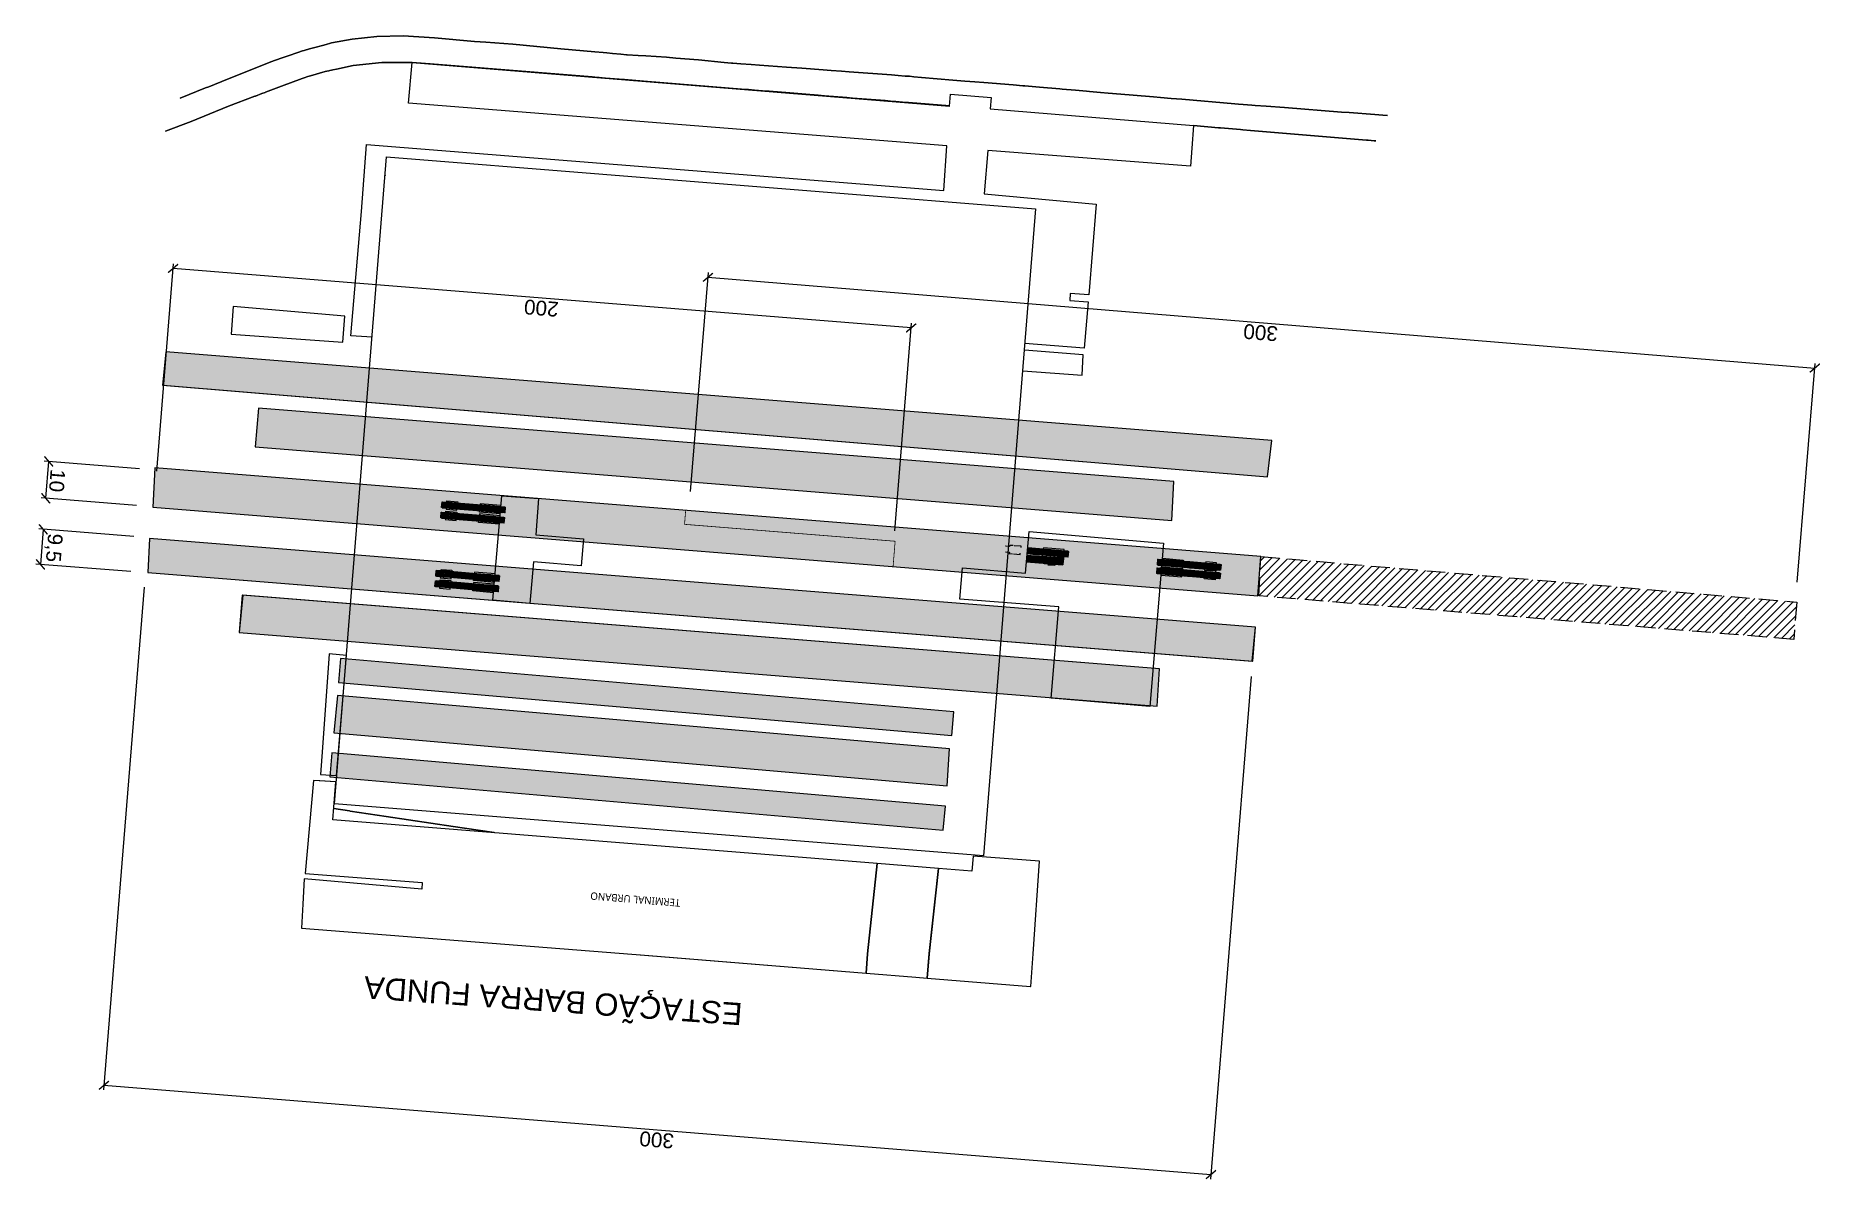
# Model space of a CAD drawing. Header units: metres. Extents: x 286532 to 329498, y 7396783 to 7466136.
# Drawn here: x 329015.8 to 329497.9, y 7396782.6 to 7397091.7 of the extents above; entities that cross this region are included whole.
import ezdxf

# ---------------------------------------------------------------- set-up
doc = ezdxf.new("R2010")
doc.units = ezdxf.units.M
doc.header["$LTSCALE"] = 10
doc.linetypes.add('DASHED', pattern=[0.75, 0.5, -0.25])
doc.linetypes.add('DASHED2', pattern=[0.375, 0.25, -0.125])
doc.layers.get('0').update_dxf_attribs({"color": 255})
for name, color, linetype, lineweight in [('_  ARQ-AUX-001', 1, 'Continuous', 5), ('_AUX-PLATAFORMA COTAS', 1, 'Continuous', 25), ('_AUX-PLATAFORMA EXISTENTE', 252, 'Continuous', 25), ('_AUX-PLATAFORMA NOVA', 3, 'DASHED', 25), ('ARQ-COR-VIS', 1, 'Continuous', 5), ('ARQ-CXO-PNL-VIS', 253, 'Continuous', 9), ('ARQ-ESC-HTC', 252, 'Continuous', 13), ('ARQ-ESC-VIS', 1, 'Continuous', 13), ('ARQ-GEN', 1, 'Continuous', 5), ('ARQ-PIS-VIS', 1, 'Continuous', 5), ('ARQ-STR-PIL-HTC', 252, 'Continuous', 13), ('ARQ-TLV-VIS', 1, 'Continuous', 5), ('ARQ-TXT', 7, 'Continuous', 9)]:
    doc.layers.add(name, color=color, linetype=linetype, lineweight=lineweight)
doc.layers.add('TEXTO', color=3, linetype='Continuous')
doc.styles.add('ARIAL', font='arial.ttf')
doc.styles.add('Roboto Mono', font='', dxfattribs={"height": 2})
doc.styles.get("Standard").update_dxf_attribs({"font": 'arial.ttf'})
doc.styles.get('Roboto Mono').set_extended_font_data('Roboto Mono')
doc.dimstyles.new('ISO-25', dxfattribs={"dimtxt": 2.5, "dimasz": 2.5, "dimexe": 1.25, "dimexo": 0.625, "dimtad": 1, "dimtxsty": 'Standard', "dimcen": 2.5, "dimadec": 0, "dimazin": 0, "dimtfac": 1, "dimtmove": 0, "dimatfit": 3, "dimfxl": 1, "dimarcsym": 0})

msp = doc.modelspace()

# ---------------------------------------------------------------- texts
at = {"layer": 'TEXTO', "style": 'ARIAL'}
msp.add_text('ESTAÇÃO BARRA FUNDA', height=6, rotation=175.90189, dxfattribs=at).set_placement((329206.931, 7396830.208))

# ---------------------------------------------------------------- blocks, each defined once
blk = doc.blocks.new('Escalator-thyssenkrupp-VelinoXtra-EN115 - VELINO Xtra 30_ 4EK _800_  0_5 m_s 2 flat steps_1000 mm-V15-PLANTA DE CONSTRUÇÃO E DEMOLIÇÃO - MEZANINO')
at = {"layer": 'ARQ-GEN', "transparency": 33554636}
for points in [[(0.47, 8.56), (0.47, 8.61), (-1.07, 8.61), (-1.06, 8.56), (0.2, 8.56)], [(-0.99, 7.41), (-1.07, 7.41), (-1.07, 7.36), (-0.99, 7.36), (-0.99, 7.41)], [(-0.98, 7.41), (-0.99, 7.41), (-0.98, 7.41)], [(-0.99, 7.41), (-0.99, 7.41), (-0.99, 7.41)], [(-0.93, 7.36), (-0.93, 7.41), (-0.94, 7.41), (-0.93, 7.36), (-0.93, 7.36)], [(-0.88, 7.41), (-0.89, 7.41), (-0.88, 7.41)], [(-0.89, 7.41), (-0.89, 7.41), (-0.89, 7.41)], [(-0.88, 7.41), (-0.88, 7.41), (-0.88, 7.41)], [(-0.8, 7.36), (-0.8, 7.41), (-0.88, 7.41), (-0.87, 7.36)], [(0.2, 6.6), (0.2, 6.65), (-0.8, 6.65), (-0.8, 6.6), (0.15, 6.6)], [(0.2, 6.2), (0.2, 6.6), (0.15, 6.6), (0.15, 6.25), (-0.75, 6.25), (-0.75, 6.6), (-0.8, 6.6), (-0.8, 6.2), (0.2, 6.2)], [(0.29, 7.39), (0.28, 7.39), (0.29, 7.39)], [(0.3, 7.36), (0.29, 7.39), (0.29, 7.36), (0.3, 7.36)], [(0.29, 7.39), (0.29, 7.39), (0.29, 7.39)], [(0.34, 7.36), (0.33, 7.39), (0.33, 7.36)], [(0.38, 7.39), (0.37, 7.39), (0.38, 7.39)], [(0.38, 7.39), (0.38, 7.39), (0.38, 7.39)], [(0.47, 7.36), (0.47, 7.39), (0.39, 7.39), (0.4, 7.36)], [(-0.99, -7.41), (-1, -7.36), (-1.07, -7.36), (-1.07, -7.41), (-0.99, -7.41)], [(0.47, -8.61), (0.47, -8.56), (-1.07, -8.56), (-1.07, -8.61), (-0.64, -8.61)], [(-0.98, -7.36), (-0.99, -7.36), (-0.98, -7.36)], [(-0.97, -7.41), (-0.98, -7.36), (-0.98, -7.36), (-0.97, -7.41)], [(-0.93, -7.41), (-0.93, -7.36), (-0.94, -7.36), (-0.93, -7.41)], [(-0.88, -7.36), (-0.89, -7.36), (-0.88, -7.36)], [(-0.89, -7.36), (-0.89, -7.37), (-0.89, -7.36)], [(-0.8, -7.41), (-0.8, -7.36), (-0.88, -7.36), (-0.88, -7.41), (-0.8, -7.41)], [(0.2, -7.34), (0.2, -5.98), (-0.8, -5.99), (-0.8, -7.34), (0.2, -7.34)], [(0.28, -7.36), (0.2, -7.36), (0.2, -7.39), (0.28, -7.39), (0.28, -7.36)], [(0.34, -7.39), (0.33, -7.36), (0.33, -7.36), (0.33, -7.39)], [(0.38, -7.36), (0.37, -7.36), (0.38, -7.39), (0.38, -7.39), (0.38, -7.36)], [(0.38, -7.36), (0.38, -7.36), (0.38, -7.36)], [(0.38, -7.36), (0.38, -7.36), (0.38, -7.36)], [(0.39, -7.36), (0.38, -7.36), (0.39, -7.36)], [(0.47, -7.39), (0.47, -7.36), (0.39, -7.36), (0.39, -7.39)]]:
    blk.add_hatch(color=256, dxfattribs=at).paths.add_polyline_path(points, flags=0)
h = blk.add_hatch(color=256, dxfattribs=at)
h.paths.add_polyline_path([(0.28, 7.52), (0.28, 7.58), (0.28, 7.54)], flags=0)
h.paths.add_polyline_path([(0.47, 7.39), (0.47, 8.56), (-1.07, 8.56), (-1.07, 7.41), (-0.99, 7.41), (-0.98, 7.66), (-0.97, 7.74), (-0.97, 7.83), (-0.9, 7.83), (-0.89, 7.72), (-0.88, 7.72), (-0.88, 7.52), (-0.87, 7.47), (-0.87, 7.41), (-0.8, 7.41), (-0.8, 6.65), (0.2, 6.65), (0.2, 7.41), (0.28, 7.41), (0.28, 7.72), (0.29, 7.72), (0.29, 7.78), (0.3, 7.79), (0.3, 7.83), (0.37, 7.83), (0.38, 7.72), (0.38, 7.71), (0.39, 7.41), (0.47, 7.41), (0.47, 7.39)], flags=0)
h.paths.add_polyline_path([(0.39, 7.72), (0.38, 7.72), (0.38, 7.76)], flags=0)
h.paths.add_polyline_path([(0.3, 7.69), (0.3, 7.69), (0.29, 7.68), (0.3, 7.69)], flags=0)
h.paths.add_polyline_path([(-0.88, 7.46), (-0.89, 7.46), (-0.88, 7.46)], flags=0)
h.paths.add_polyline_path([(-0.98, 7.71), (-0.99, 7.74), (-0.98, 7.72)], flags=0)
h = blk.add_hatch(color=256, dxfattribs=at)
h.paths.add_polyline_path([(-0.8, 6.56), (-0.8, 7.36), (-0.87, 7.36), (-0.87, 6.56), (-0.82, 6.56)], flags=0)
h.paths.add_polyline_path([(-0.99, 6.65), (-0.99, 6.65), (-0.99, 7.36), (-1.07, 7.36), (-1.07, 6.56), (-0.99, 6.56), (-0.99, 6.63)], flags=0)
h = blk.add_hatch(color=256, dxfattribs=at)
h.paths.add_polyline_path([(-0.8, 6.2), (-0.8, 6.56), (-0.88, 6.56), (-0.87, 6.2), (-0.8, 6.2)], flags=0)
h.paths.add_polyline_path([(-0.89, 6.21), (-0.9, 6.31), (-0.9, 6.53), (-0.91, 6.5), (-0.9, 6.2), (-0.9, 6.21), (-0.89, 6.2)], flags=0)
h.paths.add_polyline_path([(-0.9, 6.29), (-0.91, 6.31), (-0.9, 6.31)], flags=0)
h.paths.add_polyline_path([(-0.96, 6.2), (-0.96, 6.24), (-0.97, 6.56), (-0.97, 6.56), (-0.97, 6.2)], flags=0)
h.paths.add_polyline_path([(-0.99, 6.3), (-0.99, 6.32), (-0.99, 6.29)], flags=0)
h.paths.add_polyline_path([(-0.99, 6.38), (-1, 6.56), (-1.07, 6.56), (-1.07, 6.2), (-0.99, 6.21), (-0.99, 6.38)], flags=0)
h = blk.add_hatch(color=256, dxfattribs=at)
h.paths.add_polyline_path([(0.47, 4.33), (0.47, 6.2), (0.39, 6.19), (0.39, 5.75), (0.39, 5.75), (0.4, 4.33), (0.43, 4.33)], flags=0)
h.paths.add_polyline_path([(0.37, 5.93), (0.37, 6.2), (0.36, 6.19), (0.37, 5.93), (0.37, 5.93)], flags=0)
h.paths.add_polyline_path([(0.31, 6.08), (0.3, 6.08), (0.31, 6.08)], flags=0)
h.paths.add_polyline_path([(0.31, 5.93), (0.3, 6.2), (0.3, 6.19), (0.29, 6.13), (0.3, 6.07), (0.3, 5.93), (0.31, 5.93)], flags=0)
h.paths.add_polyline_path([(0.29, 6.2), (0.29, 6.19), (0.29, 6.19)], flags=0)
h.paths.add_polyline_path([(0.28, 5.89), (0.27, 6.2), (0.2, 6.19), (0.21, 4.33), (0.27, 4.33), (0.28, 5.87)], flags=0)
h.paths.add_polyline_path([(0.2, 4.33), (0.2, 4.51), (0.15, 4.51), (0.15, 4.33), (0.2, 4.33)], flags=0)
h.paths.add_polyline_path([(0.2, 4.53), (0.2, 4.93), (0.15, 4.93), (0.15, 4.58), (-0.75, 4.58), (-0.75, 4.93), (-0.8, 4.93), (-0.8, 4.53), (0.2, 4.53)], flags=0)
h.paths.add_polyline_path([(0.2, 4.95), (0.2, 5.35), (0.15, 5.35), (0.15, 5), (-0.75, 5), (-0.75, 5.35), (-0.8, 5.35), (-0.79, 4.95), (0.2, 4.95)], flags=0)
h.paths.add_polyline_path([(0.2, 5.37), (0.2, 5.77), (0.15, 5.77), (0.15, 5.42), (-0.75, 5.42), (-0.75, 5.77), (-0.8, 5.77), (-0.79, 5.37), (0.2, 5.37)], flags=0)
h.paths.add_polyline_path([(0.2, 5.78), (0.2, 6.18), (0.15, 6.18), (0.15, 5.83), (-0.75, 5.83), (-0.75, 6.18), (-0.8, 6.18), (-0.79, 5.78), (0.2, 5.78)], flags=0)
h.paths.add_polyline_path([(-0.75, 4.33), (-0.75, 4.51), (-0.8, 4.51), (-0.8, 4.33), (-0.77, 4.33)], flags=0)
h.paths.add_polyline_path([(-0.8, 4.33), (-0.8, 6.2), (-0.88, 6.19), (-0.88, 6), (-0.87, 5.75), (-0.87, 5.75), (-0.87, 4.33), (-0.8, 4.33)], flags=0)
h.paths.add_polyline_path([(-0.88, 6.2), (-0.88, 6.19), (-0.88, 6.2)], flags=0)
h.paths.add_polyline_path([(-0.89, 6.12), (-0.91, 6.2), (-0.9, 5.93), (-0.89, 5.93), (-0.9, 6.06), (-0.89, 6.12)], flags=0)
h.paths.add_polyline_path([(-0.96, 5.93), (-0.96, 6.2), (-0.97, 6.19), (-0.97, 5.93), (-0.96, 5.93)], flags=0)
h.paths.add_polyline_path([(-0.98, 5.88), (-0.99, 5.92), (-0.99, 6.03), (-0.99, 6.2), (-1.07, 6.19), (-1.06, 4.33), (-0.99, 4.33), (-0.99, 5.84), (-0.98, 5.87)], flags=0)
h = blk.add_hatch(color=256, dxfattribs=at)
h.paths.add_polyline_path([(0.47, 7.39), (0.47, 7.41), (0.39, 7.41), (0.39, 7.39), (0.47, 7.39)], flags=0)
h.paths.add_polyline_path([(0.38, 7.71), (0.38, 7.71), (0.38, 7.7)], flags=0)
h.paths.add_polyline_path([(0.38, 7.44), (0.37, 7.43), (0.38, 7.44)], flags=0)
h.paths.add_polyline_path([(0.37, 7.53), (0.37, 7.53), (0.37, 7.53)], flags=0)
h.paths.add_polyline_path([(0.37, 7.83), (0.37, 7.83), (0.31, 7.83)], flags=0)
h.paths.add_polyline_path([(0.29, 7.41), (0.29, 7.41), (0.29, 7.41)], flags=0)
h.paths.add_polyline_path([(0.3, 7.62), (0.29, 7.66), (0.29, 7.64), (0.3, 7.62)], flags=0)
h.paths.add_polyline_path([(0.3, 7.65), (0.3, 7.65), (0.3, 7.64)], flags=0)
h.paths.add_polyline_path([(0.3, 7.65), (0.3, 7.65), (0.3, 7.67)], flags=0)
h.paths.add_polyline_path([(0.29, 7.72), (0.28, 7.72), (0.29, 7.7)], flags=0)
h.paths.add_polyline_path([(0.29, 7.69), (0.29, 7.69), (0.29, 7.69)], flags=0)
h.paths.add_polyline_path([(0.28, 7.67), (0.28, 7.66), (0.28, 7.67)], flags=0)
h.paths.add_polyline_path([(0.28, 7.39), (0.27, 7.41), (0.2, 7.41), (0.2, 7.39), (0.28, 7.39)], flags=0)
h.paths.add_polyline_path([(-0.88, 7.52), (-0.88, 7.58), (-0.88, 7.54)], flags=0)
h.paths.add_polyline_path([(-0.88, 7.5), (-0.89, 7.49), (-0.88, 7.48)], flags=0)
h.paths.add_polyline_path([(-0.87, 7.5), (-0.88, 7.47), (-0.87, 7.48)], flags=0)
h.paths.add_polyline_path([(-0.89, 7.65), (-0.89, 7.66), (-0.89, 7.65)], flags=0)
h.paths.add_polyline_path([(-0.88, 7.68), (-0.89, 7.65), (-0.88, 7.67)], flags=0)
h.paths.add_polyline_path([(-0.88, 7.46), (-0.89, 7.43), (-0.88, 7.45)], flags=0)
h.paths.add_polyline_path([(-0.89, 7.72), (-0.89, 7.76), (-0.9, 7.76), (-0.89, 7.72)], flags=0)
h.paths.add_polyline_path([(-0.88, 7.7), (-0.88, 7.7), (-0.88, 7.68)], flags=0)
h.paths.add_polyline_path([(-0.89, 7.46), (-0.89, 7.41), (-0.89, 7.41), (-0.89, 7.44)], flags=0)
h.paths.add_polyline_path([(-0.89, 7.67), (-0.9, 7.65), (-0.89, 7.67)], flags=0)
h.paths.add_polyline_path([(-0.9, 7.76), (-0.9, 7.76), (-0.9, 7.78)], flags=0)
h.paths.add_polyline_path([(-0.97, 7.67), (-0.98, 7.72), (-0.98, 7.71), (-0.97, 7.6), (-0.97, 7.67)], flags=0)
h.paths.add_polyline_path([(-0.98, 7.5), (-0.99, 7.46), (-0.98, 7.5)], flags=0)
h = blk.add_hatch(color=256, dxfattribs=at)
h.paths.add_polyline_path([(-0.88, 6.65), (-0.88, 7.36), (-0.9, 7.36), (-0.89, 6.56), (-0.88, 6.56), (-0.88, 6.65)], flags=0)
h.paths.add_polyline_path([(-0.89, 6.58), (-0.89, 6.58), (-0.89, 6.6)], flags=0)
h.paths.add_polyline_path([(-0.93, 6.56), (-0.93, 7.36), (-0.94, 7.36), (-0.93, 6.56), (-0.93, 6.56)], flags=0)
h.paths.add_polyline_path([(-0.97, 6.56), (-0.98, 7.36), (-0.99, 7.36), (-0.98, 6.56), (-0.97, 6.56)], flags=0)
h = blk.add_hatch(color=256, dxfattribs=at)
h.paths.add_polyline_path([(-0.87, 6.65), (-0.88, 6.65), (-0.88, 6.65), (-0.87, 6.65), (-0.87, 6.65)], flags=0)
h.paths.add_polyline_path([(-0.9, 6.58), (-0.9, 7.36), (-0.93, 7.36), (-0.93, 6.56), (-0.9, 6.56), (-0.9, 6.57)], flags=0)
h.paths.add_polyline_path([(-0.94, 6.56), (-0.94, 7.36), (-0.97, 7.36), (-0.97, 6.56), (-0.94, 6.56)], flags=0)
h.paths.add_polyline_path([(-0.99, 6.65), (-0.99, 6.65), (-0.99, 6.64)], flags=0)
h = blk.add_hatch(color=256, dxfattribs=at)
h.paths.add_polyline_path([(-0.88, 6.28), (-0.89, 6.31), (-0.88, 6.46), (-0.89, 6.56), (-0.89, 6.56), (-0.88, 6.28)], flags=0)
h.paths.add_polyline_path([(-0.93, 6.2), (-0.93, 6.56), (-0.94, 6.55), (-0.93, 6.2)], flags=0)
h.paths.add_polyline_path([(-0.97, 6.25), (-0.98, 6.56), (-0.99, 6.56), (-0.98, 6.21), (-0.97, 6.2), (-0.97, 6.25)], flags=0)
h.paths.add_polyline_path([(-0.98, 6.31), (-0.98, 6.35), (-0.98, 6.31)], flags=0)
h = blk.add_hatch(color=256, dxfattribs=at)
h.paths.add_polyline_path([(-0.87, 6.26), (-0.88, 6.38), (-0.88, 6.31), (-0.88, 6.27)], flags=0)
h.paths.add_polyline_path([(-0.89, 6.2), (-0.89, 6.23), (-0.89, 6.2)], flags=0)
h.paths.add_polyline_path([(-0.91, 6.31), (-0.91, 6.56), (-0.93, 6.55), (-0.92, 6.2), (-0.91, 6.21), (-0.91, 6.31)], flags=0)
h.paths.add_polyline_path([(-0.94, 6.2), (-0.94, 6.56), (-0.96, 6.56), (-0.96, 6.2), (-0.94, 6.2)], flags=0)
h.paths.add_polyline_path([(-0.97, 6.49), (-0.97, 6.52), (-0.97, 6.51)], flags=0)
h.paths.add_polyline_path([(-0.98, 6.36), (-0.99, 6.56), (-0.99, 6.56), (-0.98, 6.37), (-0.98, 6.37)], flags=0)
h.paths.add_polyline_path([(-0.98, 6.2), (-0.99, 6.23), (-0.98, 6.2)], flags=0)
h.paths.add_polyline_path([(-0.99, 6.38), (-0.99, 6.31), (-0.99, 6.38)], flags=0)
h = blk.add_hatch(color=256, dxfattribs=at)
h.paths.add_polyline_path([(0.39, 4.33), (0.39, 5.84), (0.39, 6.05), (0.38, 6.2), (0.37, 6.19), (0.37, 5.93), (0.36, 5.93), (0.36, 6.2), (0.31, 6.19), (0.3, 5.93), (0.29, 5.93), (0.3, 6.07), (0.29, 6.2), (0.28, 6.19), (0.27, 5.75), (0.27, 5.75), (0.28, 4.33), (0.39, 4.33)], flags=0)
h.paths.add_polyline_path([(0.39, 5.83), (0.39, 5.82), (0.39, 5.82)], flags=0)
h.paths.add_polyline_path([(0.37, 5.93), (0.37, 5.93), (0.37, 5.93)], flags=0)
h.paths.add_polyline_path([(0.37, 5.9), (0.37, 5.9), (0.37, 5.9)], flags=0)
h.paths.add_polyline_path([(0.34, 6), (0.34, 6), (0.34, 6.02)], flags=0)
h.paths.add_polyline_path([(0.31, 5.97), (0.31, 5.97), (0.31, 5.93)], flags=0)
h.paths.add_polyline_path([(0.31, 6.08), (0.3, 6.08), (0.31, 6.08)], flags=0)
h.paths.add_polyline_path([(0.29, 5.76), (0.28, 5.76), (0.29, 5.76)], flags=0)
h.paths.add_polyline_path([(0.28, 5.76), (0.28, 5.76), (0.28, 5.76)], flags=0)
h.paths.add_polyline_path([(0.28, 5.97), (0.27, 5.97), (0.28, 5.97)], flags=0)
h.paths.add_polyline_path([(-0.87, 4.33), (-0.88, 5.86), (-0.88, 6.07), (-0.88, 6.13), (-0.88, 6.16), (-0.88, 6.2), (-0.89, 6.19), (-0.9, 5.93), (-0.91, 5.93), (-0.91, 6.2), (-0.96, 6.19), (-0.97, 5.93), (-0.97, 5.93), (-0.98, 6.2), (-0.99, 6.19), (-0.99, 5.75), (-0.99, 5.75), (-0.99, 4.33), (-0.87, 4.33)], flags=0)
h.paths.add_polyline_path([(-0.88, 5.75), (-0.88, 5.76), (-0.88, 5.76)], flags=0)
h.paths.add_polyline_path([(-0.88, 5.76), (-0.89, 5.76), (-0.88, 5.76)], flags=0)
h.paths.add_polyline_path([(-0.9, 6.11), (-0.91, 6.08), (-0.9, 6.08), (-0.9, 6.1)], flags=0)
h.paths.add_polyline_path([(-0.97, 5.93), (-0.97, 5.93), (-0.97, 5.93)], flags=0)
h.paths.add_polyline_path([(-0.98, 5.74), (-0.98, 5.74), (-0.98, 5.75)], flags=0)
h = blk.add_hatch(color=256, dxfattribs=at)
h.paths.add_polyline_path([(0.37, 7.53), (0.37, 7.53), (0.37, 7.54)], flags=0)
h.paths.add_polyline_path([(0.38, 7.54), (0.36, 7.68), (0.34, 7.68), (0.34, 7.41), (0.38, 7.41), (0.38, 7.54)], flags=0)
h.paths.add_polyline_path([(0.38, 7.66), (0.38, 7.64), (0.38, 7.65)], flags=0)
h.paths.add_polyline_path([(0.37, 7.68), (0.37, 7.83), (0.3, 7.82), (0.3, 7.41), (0.33, 7.41), (0.33, 7.76), (0.34, 7.75), (0.34, 7.68)], flags=0)
h.paths.add_polyline_path([(0.29, 7.41), (0.29, 7.41), (0.29, 7.41)], flags=0)
h.paths.add_polyline_path([(0.3, 7.43), (0.29, 7.52), (0.29, 7.6), (0.29, 7.61), (0.29, 7.64), (0.28, 7.63), (0.29, 7.47), (0.29, 7.46), (0.3, 7.43)], flags=0)
h.paths.add_polyline_path([(0.29, 7.41), (0.29, 7.41), (0.29, 7.41)], flags=0)
h.paths.add_polyline_path([(0.29, 7.7), (0.28, 7.69), (0.29, 7.69)], flags=0)
h.paths.add_polyline_path([(0.28, 7.45), (0.28, 7.51), (0.28, 7.45)], flags=0)
h.paths.add_polyline_path([(0.28, 7.41), (0.28, 7.41), (0.28, 7.41)], flags=0)
h.paths.add_polyline_path([(-0.9, 7.67), (-0.9, 7.67), (-0.9, 7.68)], flags=0)
h.paths.add_polyline_path([(-0.98, 7.53), (-0.98, 7.52), (-0.98, 7.53)], flags=0)
h.paths.add_polyline_path([(-0.9, 7.62), (-0.91, 7.83), (-0.97, 7.82), (-0.98, 7.55), (-0.97, 7.52), (-0.97, 7.43), (-0.97, 7.41), (-0.94, 7.41), (-0.93, 7.76), (-0.93, 7.76), (-0.92, 7.41), (-0.9, 7.41), (-0.9, 7.62)], flags=0)
h.paths.add_polyline_path([(-0.88, 7.59), (-0.89, 7.63), (-0.89, 7.61), (-0.89, 7.6), (-0.88, 7.59)], flags=0)
h.paths.add_polyline_path([(-0.98, 7.7), (-0.98, 7.69), (-0.98, 7.69)], flags=0)
h = blk.add_hatch(color=256, dxfattribs=at)
h.paths.add_polyline_path([(0.3, 7.43), (0.29, 7.61), (0.29, 7.6), (0.3, 7.43)], flags=0)
h.paths.add_polyline_path([(0.39, 7.39), (0.37, 7.53), (0.37, 7.43), (0.38, 7.45), (0.38, 7.42), (0.37, 7.41), (0.34, 7.41), (0.33, 7.76), (0.33, 7.76), (0.32, 7.41), (0.3, 7.41), (0.3, 7.39), (0.39, 7.39)], flags=0)
h.paths.add_polyline_path([(0.37, 7.6), (0.37, 7.59), (0.37, 7.6)], flags=0)
h.paths.add_polyline_path([(0.29, 7.41), (0.29, 7.41), (0.28, 7.41), (0.28, 7.41), (0.29, 7.39), (0.29, 7.39), (0.29, 7.41)], flags=0)
h.paths.add_polyline_path([(0.29, 7.66), (0.29, 7.66), (0.29, 7.66)], flags=0)
h.paths.add_polyline_path([(-0.88, 7.43), (-0.89, 7.42), (-0.88, 7.43)], flags=0)
h.paths.add_polyline_path([(-0.89, 7.61), (-0.89, 7.61), (-0.9, 7.58), (-0.89, 7.52), (-0.89, 7.61)], flags=0)
h.paths.add_polyline_path([(-0.9, 7.61), (-0.9, 7.61), (-0.9, 7.62)], flags=0)
h.paths.add_polyline_path([(-0.93, 7.42), (-0.93, 7.76), (-0.94, 7.75), (-0.93, 7.41), (-0.93, 7.41)], flags=0)
h.paths.add_polyline_path([(-0.98, 7.54), (-0.98, 7.64), (-0.98, 7.55)], flags=0)
h.paths.add_polyline_path([(-0.97, 7.43), (-0.98, 7.54), (-0.98, 7.53), (-0.98, 7.43), (-0.97, 7.46), (-0.97, 7.43)], flags=0)
h.paths.add_polyline_path([(-0.97, 7.57), (-0.97, 7.6), (-0.97, 7.57)], flags=0)
h = blk.add_hatch(color=256, dxfattribs=at)
h.paths.add_polyline_path([(-0.9, 7.36), (-0.9, 7.41), (-0.93, 7.4), (-0.93, 7.36), (-0.9, 7.36)], flags=0)
h.paths.add_polyline_path([(-0.94, 7.36), (-0.94, 7.41), (-0.97, 7.41), (-0.97, 7.36), (-0.94, 7.36)], flags=0)
h = blk.add_hatch(color=256, dxfattribs=at)
h.paths.add_polyline_path([(-0.88, 7.41), (-0.88, 7.4), (-0.88, 7.41)], flags=0)
h.paths.add_polyline_path([(-0.89, 7.36), (-0.9, 7.39), (-0.89, 7.36), (-0.89, 7.36)], flags=0)
h = blk.add_hatch(color=256, dxfattribs=at)
h.paths.add_polyline_path([(0.2, 4.52), (0.15, 4.52), (-0.8, 4.52), (-0.8, 4.51), (-0.75, 4.51), (-0.75, 4.33), (0.15, 4.33), (0.15, 4.51), (0.2, 4.51)], flags=0)
h.paths.add_polyline_path([(0.2, 4.53), (0.2, 4.53), (0.2, 4.53)], flags=0)
h.paths.add_polyline_path([(0.2, 4.93), (0.2, 4.94), (-0.8, 4.94), (-0.79, 4.93), (-0.75, 4.93), (-0.75, 4.58), (0.15, 4.58), (0.15, 4.93), (0.2, 4.93)], flags=0)
h.paths.add_polyline_path([(0.2, 4.95), (0.2, 4.95), (0.2, 4.95)], flags=0)
h.paths.add_polyline_path([(0.2, 5.36), (0.15, 5.36), (-0.8, 5.36), (-0.79, 5.35), (-0.75, 5.35), (-0.75, 5), (0.15, 5), (0.15, 5.35), (0.2, 5.35)], flags=0)
h.paths.add_polyline_path([(0.2, 5.37), (0.2, 5.37), (0.2, 5.37)], flags=0)
h.paths.add_polyline_path([(0.2, 5.77), (0.2, 5.78), (-0.8, 5.78), (-0.79, 5.77), (-0.75, 5.77), (-0.75, 5.42), (0.15, 5.42), (0.15, 5.77), (0.2, 5.77)], flags=0)
h.paths.add_polyline_path([(0.2, 5.78), (0.2, 5.78), (0.2, 5.78)], flags=0)
h.paths.add_polyline_path([(0.2, 6.19), (0.2, 6.2), (-0.8, 6.2), (-0.8, 6.18), (-0.75, 6.18), (-0.75, 5.83), (0.15, 5.83), (0.15, 6.18), (0.2, 6.18)], flags=0)
h = blk.add_hatch(color=256, dxfattribs=at)
h.paths.add_polyline_path([(0.2, 4.33), (0.2, 6.2), (-0.8, 6.19), (-0.8, 4.52), (0.2, 4.52), (0.2, 4.33)], flags=0)
h.paths.add_polyline_path([(0.2, 4.53), (-0.8, 4.53), (-0.79, 4.94), (0.2, 4.94), (0.2, 4.58)], flags=0)
h.paths.add_polyline_path([(0.2, 4.95), (-0.8, 4.95), (-0.79, 5.36), (0.2, 5.36), (0.2, 4.98)], flags=0)
h.paths.add_polyline_path([(0.2, 5.37), (-0.8, 5.37), (-0.79, 5.78), (0.2, 5.78), (0.2, 5.42)], flags=0)
h.paths.add_polyline_path([(0.2, 5.78), (-0.8, 5.78), (-0.8, 6.2), (0.2, 6.19), (0.2, 5.83)], flags=0)
h = blk.add_hatch(color=256, dxfattribs=at)
h.paths.add_polyline_path([(0.29, 7.39), (0.29, 7.39), (0.29, 7.39)], flags=0)
h.paths.add_polyline_path([(0.28, 7.36), (0.27, 7.39), (0.2, 7.39), (0.2, 7.36), (0.28, 7.36)], flags=0)
h = blk.add_hatch(color=256, dxfattribs=at)
h.paths.add_polyline_path([(0.47, 6.56), (0.47, 7.36), (0.39, 7.36), (0.39, 6.56)], flags=0)
h.paths.add_polyline_path([(0.28, 6.56), (0.27, 6.93), (0.27, 7.36), (0.2, 7.36), (0.2, 6.56), (0.27, 6.56)], flags=0)
h = blk.add_hatch(color=256, dxfattribs=at)
h.paths.add_polyline_path([(0.47, 6.2), (0.47, 6.56), (0.39, 6.56), (0.39, 6.2), (0.45, 6.2)], flags=0)
h.paths.add_polyline_path([(0.37, 6.2), (0.37, 6.56), (0.36, 6.56), (0.37, 6.2), (0.37, 6.2)], flags=0)
h.paths.add_polyline_path([(0.31, 6.2), (0.31, 6.23), (0.3, 6.56), (0.3, 6.56), (0.3, 6.2)], flags=0)
h.paths.add_polyline_path([(0.31, 6.31), (0.3, 6.31), (0.31, 6.31)], flags=0)
h.paths.add_polyline_path([(0.28, 6.2), (0.27, 6.56), (0.2, 6.56), (0.2, 6.2), (0.28, 6.21), (0.28, 6.2)], flags=0)
h = blk.add_hatch(color=256, dxfattribs=at)
h.paths.add_polyline_path([(0.37, 6.56), (0.37, 7.36), (0.34, 7.36), (0.34, 6.56), (0.37, 6.56)], flags=0)
h.paths.add_polyline_path([(0.33, 6.56), (0.33, 7.36), (0.3, 7.36), (0.3, 6.56), (0.33, 6.56)], flags=0)
h.paths.add_polyline_path([(0.28, 6.65), (0.27, 6.65), (0.28, 6.63)], flags=0)
h = blk.add_hatch(color=256, dxfattribs=at)
h.paths.add_polyline_path([(0.39, 6.65), (0.38, 7.36), (0.37, 7.36), (0.38, 6.56), (0.39, 6.56), (0.39, 6.65)], flags=0)
h.paths.add_polyline_path([(0.34, 6.56), (0.33, 7.36), (0.33, 7.36), (0.33, 6.56), (0.34, 6.56)], flags=0)
h.paths.add_polyline_path([(0.3, 6.56), (0.29, 7.36), (0.28, 7.36), (0.28, 6.56), (0.3, 6.56)], flags=0)
h.paths.add_polyline_path([(0.29, 6.57), (0.29, 6.6), (0.29, 6.57)], flags=0)
h = blk.add_hatch(color=256, dxfattribs=at)
h.paths.add_polyline_path([(0.39, 6.51), (0.38, 6.56), (0.37, 6.55), (0.38, 6.2), (0.39, 6.23), (0.38, 6.37), (0.39, 6.52)], flags=0)
h.paths.add_polyline_path([(0.34, 6.2), (0.33, 6.56), (0.33, 6.55), (0.33, 6.2), (0.34, 6.2)], flags=0)
h.paths.add_polyline_path([(0.3, 6.36), (0.29, 6.56), (0.28, 6.56), (0.29, 6.34), (0.28, 6.28), (0.29, 6.34), (0.3, 6.36)], flags=0)
h.paths.add_polyline_path([(0.28, 6.28), (0.28, 6.23), (0.28, 6.28)], flags=0)
h = blk.add_hatch(color=256, dxfattribs=at)
h.paths.add_polyline_path([(0.39, 6.47), (0.38, 6.43), (0.38, 6.39), (0.39, 6.2), (0.39, 6.21), (0.39, 6.46)], flags=0)
h.paths.add_polyline_path([(0.37, 6.2), (0.37, 6.21), (0.37, 6.2)], flags=0)
h.paths.add_polyline_path([(0.36, 6.42), (0.36, 6.48), (0.36, 6.56), (0.34, 6.55), (0.35, 6.2), (0.36, 6.21), (0.36, 6.4)], flags=0)
h.paths.add_polyline_path([(0.33, 6.2), (0.33, 6.56), (0.3, 6.55), (0.31, 6.27), (0.31, 6.2), (0.33, 6.2)], flags=0)
h.paths.add_polyline_path([(0.31, 6.31), (0.3, 6.31), (0.31, 6.31)], flags=0)
h.paths.add_polyline_path([(0.3, 6.36), (0.29, 6.31), (0.3, 6.34)], flags=0)
h.paths.add_polyline_path([(0.29, 6.31), (0.28, 6.46), (0.28, 6.36), (0.28, 6.31), (0.29, 6.31)], flags=0)
h = blk.add_hatch(color=256, dxfattribs=at)
h.paths.add_polyline_path([(0.37, 7.36), (0.36, 7.39), (0.34, 7.39), (0.34, 7.36), (0.37, 7.36)], flags=0)
h.paths.add_polyline_path([(0.33, 7.36), (0.33, 7.39), (0.3, 7.39), (0.3, 7.36), (0.33, 7.36)], flags=0)
h = blk.add_hatch(color=256, dxfattribs=at)
h.paths.add_polyline_path([(0.47, -5.98), (0.47, 4.33), (0.2, 4.33), (0.2, -5.98), (0.47, -5.98)], flags=0)
h.paths.add_polyline_path([(0.38, -5.56), (0.38, -5.56), (0.38, -5.09)], flags=0)
h.paths.add_polyline_path([(0.38, -5.59), (0.38, -5.59), (0.38, -5.58)], flags=0)
h.paths.add_polyline_path([(0.37, -5.73), (0.37, -5.73), (0.37, -5.75)], flags=0)
h.paths.add_polyline_path([(0.3, -5.56), (0.3, -5.56), (0.3, -5.56)], flags=0)
h.paths.add_polyline_path([(0.2, -5.92), (0.19, -5.52), (0.15, -5.52), (0.15, -5.87), (-0.75, -5.87), (-0.75, -5.52), (-0.8, -5.52), (-0.8, -5.92), (0.2, -5.92)], flags=0)
h.paths.add_polyline_path([(0.2, -5.5), (0.19, -5.1), (0.15, -5.1), (0.15, -5.45), (-0.75, -5.45), (-0.75, -5.1), (-0.8, -5.1), (-0.8, -5.5), (0.2, -5.5)], flags=0)
h.paths.add_polyline_path([(0.2, -5.09), (0.19, -4.69), (0.15, -4.69), (0.15, -5.04), (-0.75, -5.04), (-0.75, -4.69), (-0.8, -4.69), (-0.8, -5.09), (0.2, -5.09)], flags=0)
h.paths.add_polyline_path([(0.2, -4.67), (0.19, -4.27), (0.15, -4.27), (0.15, -4.62), (-0.75, -4.62), (-0.75, -4.27), (-0.8, -4.27), (-0.8, -4.67), (0.2, -4.67)], flags=0)
h.paths.add_polyline_path([(0.2, -4.25), (0.19, -3.85), (0.15, -3.85), (0.15, -4.2), (-0.75, -4.2), (-0.75, -3.85), (-0.8, -3.85), (-0.8, -4.25), (0.2, -4.25)], flags=0)
h.paths.add_polyline_path([(0.2, -3.83), (0.19, -3.43), (0.15, -3.43), (0.15, -3.78), (-0.75, -3.78), (-0.75, -3.43), (-0.8, -3.43), (-0.8, -3.83), (0.2, -3.83)], flags=0)
h.paths.add_polyline_path([(0.2, -3.41), (0.2, -3.01), (0.15, -3.01), (0.15, -3.36), (-0.75, -3.36), (-0.75, -3.01), (-0.8, -3.01), (-0.8, -3.41), (0.2, -3.41)], flags=0)
h.paths.add_polyline_path([(0.2, -3), (0.2, -2.6), (0.15, -2.6), (0.15, -2.95), (-0.75, -2.95), (-0.75, -2.6), (-0.8, -2.6), (-0.8, -3), (0.2, -3)], flags=0)
h.paths.add_polyline_path([(0.2, -2.58), (0.2, -2.18), (0.15, -2.18), (0.15, -2.53), (-0.75, -2.53), (-0.75, -2.18), (-0.8, -2.18), (-0.8, -2.58), (0.2, -2.58)], flags=0)
h.paths.add_polyline_path([(0.2, -2.16), (0.2, -1.76), (0.15, -1.76), (0.15, -2.11), (-0.75, -2.11), (-0.75, -1.76), (-0.8, -1.76), (-0.8, -2.16), (0.2, -2.16)], flags=0)
h.paths.add_polyline_path([(0.2, -1.74), (0.2, -1.34), (0.15, -1.34), (0.15, -1.69), (-0.75, -1.69), (-0.75, -1.34), (-0.8, -1.34), (-0.8, -1.74), (0.2, -1.74)], flags=0)
h.paths.add_polyline_path([(0.2, -1.32), (0.2, -0.92), (0.15, -0.92), (0.15, -1.27), (-0.75, -1.27), (-0.75, -0.92), (-0.8, -0.92), (-0.8, -1.32), (0.2, -1.32)], flags=0)
h.paths.add_polyline_path([(0.2, -0.91), (0.2, -0.51), (0.15, -0.51), (0.15, -0.86), (-0.75, -0.85), (-0.75, -0.51), (-0.8, -0.51), (-0.8, -0.91), (0.2, -0.91)], flags=0)
h.paths.add_polyline_path([(0.2, -0.49), (0.2, -0.07), (-0.8, -0.07), (-0.8, -0.49), (0.2, -0.49)], flags=0)
h.paths.add_polyline_path([(0.2, -0.07), (0.2, 0.33), (0.15, 0.33), (0.15, 0.15), (-0.75, 0.15), (-0.75, 0.33), (-0.8, 0.33), (-0.8, -0.07), (0.2, -0.07)], flags=0)
h.paths.add_polyline_path([(0.2, 0.35), (0.2, 0.75), (0.15, 0.75), (0.15, 0.4), (-0.75, 0.4), (-0.75, 0.75), (-0.8, 0.75), (-0.8, 0.35), (0.2, 0.35)], flags=0)
h.paths.add_polyline_path([(0.2, 0.77), (0.2, 1.17), (0.15, 1.17), (0.15, 0.82), (-0.75, 0.82), (-0.75, 1.17), (-0.8, 1.17), (-0.8, 0.77), (0.2, 0.77)], flags=0)
h.paths.add_polyline_path([(0.2, 1.19), (0.2, 1.59), (0.15, 1.58), (0.15, 1.24), (-0.75, 1.24), (-0.75, 1.59), (-0.8, 1.59), (-0.8, 1.19), (0.2, 1.19)], flags=0)
h.paths.add_polyline_path([(0.2, 1.6), (0.2, 2), (0.15, 2), (0.15, 1.65), (-0.75, 1.65), (-0.75, 2), (-0.8, 2), (-0.8, 1.6), (0.2, 1.6)], flags=0)
h.paths.add_polyline_path([(0.2, 2.02), (0.2, 2.42), (0.15, 2.42), (0.15, 2.07), (-0.75, 2.07), (-0.75, 2.42), (-0.8, 2.42), (-0.8, 2.02), (0.2, 2.02)], flags=0)
h.paths.add_polyline_path([(0.2, 2.44), (0.2, 2.84), (0.15, 2.84), (0.15, 2.49), (-0.75, 2.49), (-0.75, 2.84), (-0.8, 2.84), (-0.8, 2.44), (0.2, 2.44)], flags=0)
h.paths.add_polyline_path([(0.2, 2.86), (0.2, 3.26), (0.15, 3.26), (0.15, 2.91), (-0.75, 2.91), (-0.75, 3.26), (-0.8, 3.26), (-0.8, 2.86), (0.2, 2.86)], flags=0)
h.paths.add_polyline_path([(0.2, 3.28), (0.2, 3.68), (0.15, 3.68), (0.15, 3.33), (-0.75, 3.33), (-0.75, 3.68), (-0.8, 3.68), (-0.8, 3.28), (0.2, 3.28)], flags=0)
h.paths.add_polyline_path([(0.2, 3.69), (0.2, 4.09), (0.15, 4.09), (0.15, 3.74), (-0.75, 3.74), (-0.75, 4.09), (-0.8, 4.09), (-0.8, 3.69), (0.2, 3.69)], flags=0)
h.paths.add_polyline_path([(0.2, 4.11), (0.2, 4.33), (0.15, 4.33), (0.15, 4.16), (-0.75, 4.16), (-0.75, 4.33), (-0.8, 4.33), (-0.8, 4.11), (0.2, 4.11)], flags=0)
h.paths.add_polyline_path([(0.15, -0.44), (0.15, -0.44), (-0.75, -0.44), (-0.75, -0.15), (0.15, -0.15)], flags=0)
h.paths.add_polyline_path([(-0.8, -5.98), (-0.8, -4.7), (-0.8, 4.33), (-1.07, 4.33), (-1.06, -5.98), (-0.8, -5.98)], flags=0)
h.paths.add_polyline_path([(-0.87, -5.56), (-0.87, -5.56), (-0.87, -4.7)], flags=0)
h.paths.add_polyline_path([(-0.89, -5.56), (-0.89, -5.56), (-0.89, -4.7)], flags=0)
h.paths.add_polyline_path([(-0.97, -5.56), (-0.97, -5.56), (-0.97, -4.7)], flags=0)
h.paths.add_polyline_path([(-0.99, -5.56), (-0.99, -5.56), (-0.99, -4.7)], flags=0)
h.paths.add_polyline_path([(-0.99, -5.58), (-0.99, -5.58), (-0.99, -5.57)], flags=0)
h.paths.add_polyline_path([(-0.99, -5.56), (-0.99, -5.56), (-0.99, -4.95)], flags=0)
h = blk.add_hatch(color=256, dxfattribs=at)
h.paths.add_polyline_path([(0.2, -5.98), (0.2, -5.92), (-0.8, -5.92), (-0.79, -5.98), (-0.04, -5.98)], flags=0)
h.paths.add_polyline_path([(0.2, -5.51), (-0.8, -5.51), (-0.8, -5.52), (-0.75, -5.52), (-0.75, -5.87), (0.15, -5.87), (0.15, -5.52), (0.2, -5.52)], flags=0)
h.paths.add_polyline_path([(0.2, -5.5), (0.19, -5.5), (0.19, -5.5)], flags=0)
h.paths.add_polyline_path([(0.2, -5.09), (-0.8, -5.09), (-0.8, -5.1), (-0.75, -5.1), (-0.75, -5.45), (0.15, -5.45), (0.15, -5.1), (0.2, -5.1)], flags=0)
h.paths.add_polyline_path([(0.2, -5.09), (0.19, -5.09), (0.19, -5.09)], flags=0)
h.paths.add_polyline_path([(0.2, -4.69), (0.19, -4.67), (-0.8, -4.68), (-0.8, -4.69), (-0.75, -4.69), (-0.75, -5.04), (0.15, -5.04), (0.15, -4.69), (0.19, -4.69)], flags=0)
h.paths.add_polyline_path([(0.2, -4.67), (0.19, -4.67), (0.19, -4.67)], flags=0)
h.paths.add_polyline_path([(0.2, -4.26), (-0.8, -4.26), (-0.8, -4.27), (-0.75, -4.27), (-0.75, -4.62), (0.15, -4.62), (0.15, -4.27), (0.2, -4.27)], flags=0)
h.paths.add_polyline_path([(0.2, -4.25), (0.19, -4.25), (0.2, -4.25)], flags=0)
h.paths.add_polyline_path([(0.2, -3.84), (-0.8, -3.84), (-0.8, -3.85), (-0.75, -3.85), (-0.75, -4.2), (0.15, -4.2), (0.15, -3.85), (0.2, -3.85)], flags=0)
h.paths.add_polyline_path([(0.2, -3.83), (0.19, -3.83), (0.2, -3.83)], flags=0)
h.paths.add_polyline_path([(0.2, -3.43), (0.19, -3.42), (-0.8, -3.42), (-0.8, -3.43), (-0.75, -3.43), (-0.75, -3.78), (0.15, -3.78), (0.15, -3.43), (0.2, -3.43)], flags=0)
h.paths.add_polyline_path([(0.2, -3.41), (0.19, -3.41), (0.2, -3.41)], flags=0)
h.paths.add_polyline_path([(0.2, -3.01), (0.2, -3), (-0.8, -3), (-0.8, -3.01), (-0.75, -3.01), (-0.75, -3.36), (0.15, -3.36), (0.15, -3.01), (0.2, -3.01)], flags=0)
h.paths.add_polyline_path([(0.2, -3), (0.2, -3), (0.2, -3)], flags=0)
h.paths.add_polyline_path([(0.2, -2.58), (-0.8, -2.58), (-0.8, -2.6), (-0.75, -2.6), (-0.75, -2.95), (0.15, -2.95), (0.15, -2.6), (0.2, -2.6)], flags=0)
h.paths.add_polyline_path([(0.2, -2.58), (0.2, -2.58), (0.2, -2.58)], flags=0)
h.paths.add_polyline_path([(0.2, -2.17), (-0.8, -2.17), (-0.8, -2.18), (-0.75, -2.18), (-0.75, -2.53), (0.15, -2.53), (0.15, -2.18), (0.2, -2.18)], flags=0)
h.paths.add_polyline_path([(0.2, -2.16), (0.2, -2.16), (0.2, -2.16)], flags=0)
h.paths.add_polyline_path([(0.2, -1.76), (0.2, -1.75), (-0.8, -1.75), (-0.8, -1.76), (-0.75, -1.76), (-0.75, -2.11), (0.15, -2.11), (0.15, -1.76), (0.2, -1.76)], flags=0)
h.paths.add_polyline_path([(0.2, -1.74), (0.2, -1.74), (0.2, -1.74)], flags=0)
h.paths.add_polyline_path([(0.2, -1.33), (-0.8, -1.33), (-0.8, -1.34), (-0.75, -1.34), (-0.75, -1.69), (0.15, -1.69), (0.15, -1.34), (0.2, -1.34)], flags=0)
h.paths.add_polyline_path([(0.2, -1.32), (0.2, -1.32), (0.2, -1.32)], flags=0)
h.paths.add_polyline_path([(0.2, -0.15), (0.2, -0.07), (-0.8, -0.07), (-0.8, -0.07), (0.2, -0.07), (0.2, -0.15)], flags=0)
h.paths.add_polyline_path([(0.2, -0.92), (0.2, -0.91), (-0.8, -0.91), (-0.8, -0.92), (-0.75, -0.92), (-0.75, -1.27), (0.15, -1.27), (0.15, -0.92), (0.2, -0.92)], flags=0)
h.paths.add_polyline_path([(0.2, -0.91), (0.2, -0.91), (0.2, -0.91)], flags=0)
h.paths.add_polyline_path([(0.2, -0.49), (-0.8, -0.49), (-0.8, -0.51), (-0.75, -0.51), (-0.75, -0.86), (0.15, -0.86), (0.15, -0.51), (0.2, -0.51)], flags=0)
h.paths.add_polyline_path([(0.2, -0.49), (0.2, -0.49), (0.2, -0.49)], flags=0)
h.paths.add_polyline_path([(0.2, 0.34), (-0.8, 0.34), (-0.8, 0.33), (-0.75, 0.33), (-0.75, 0.15), (0.15, 0.15), (0.15, 0.33), (0.2, 0.33)], flags=0)
h.paths.add_polyline_path([(0.2, 0.35), (0.2, 0.35), (0.2, 0.35)], flags=0)
h.paths.add_polyline_path([(0.2, 0.76), (-0.8, 0.76), (-0.8, 0.75), (-0.75, 0.75), (-0.75, 0.4), (0.15, 0.4), (0.15, 0.75), (0.2, 0.75)], flags=0)
h.paths.add_polyline_path([(0.2, 0.77), (0.2, 0.77), (0.2, 0.77)], flags=0)
h.paths.add_polyline_path([(0.2, 1.18), (-0.8, 1.18), (-0.8, 1.17), (-0.75, 1.17), (-0.75, 0.82), (0.15, 0.82), (0.15, 1.17), (0.2, 1.17)], flags=0)
h.paths.add_polyline_path([(0.2, 1.19), (0.2, 1.19), (0.2, 1.19)], flags=0)
h.paths.add_polyline_path([(0.2, 1.6), (-0.8, 1.6), (-0.8, 1.59), (-0.75, 1.59), (-0.75, 1.24), (0.15, 1.24), (0.15, 1.59), (0.2, 1.59)], flags=0)
h.paths.add_polyline_path([(0.2, 1.6), (0.2, 1.6), (0.2, 1.6)], flags=0)
h.paths.add_polyline_path([(0.2, 2.02), (-0.8, 2.02), (-0.8, 2), (-0.75, 2), (-0.75, 1.65), (0.15, 1.65), (0.15, 2), (0.2, 2)], flags=0)
h.paths.add_polyline_path([(0.2, 2.02), (0.2, 2.02), (0.2, 2.02)], flags=0)
h.paths.add_polyline_path([(0.2, 2.42), (0.2, 2.43), (-0.8, 2.43), (-0.8, 2.42), (-0.75, 2.42), (-0.75, 2.07), (0.15, 2.07), (0.15, 2.42), (0.2, 2.42)], flags=0)
h.paths.add_polyline_path([(0.2, 2.44), (0.2, 2.44), (0.2, 2.44)], flags=0)
h.paths.add_polyline_path([(0.2, 2.84), (0.2, 2.85), (-0.8, 2.85), (-0.8, 2.84), (-0.75, 2.84), (-0.75, 2.49), (0.15, 2.49), (0.15, 2.84), (0.2, 2.84)], flags=0)
h.paths.add_polyline_path([(0.2, 2.86), (0.2, 2.86), (0.2, 2.86)], flags=0)
h.paths.add_polyline_path([(0.2, 3.27), (-0.49, 3.27), (-0.8, 3.27), (-0.8, 3.26), (-0.75, 3.26), (-0.75, 2.91), (0.15, 2.91), (0.15, 3.26), (0.2, 3.26)], flags=0)
h.paths.add_polyline_path([(0.2, 3.28), (0.2, 3.28), (0.2, 3.28)], flags=0)
h.paths.add_polyline_path([(0.2, 3.68), (0.2, 3.69), (-0.8, 3.69), (-0.8, 3.68), (-0.75, 3.68), (-0.75, 3.33), (0.15, 3.33), (0.15, 3.68), (0.2, 3.68)], flags=0)
h.paths.add_polyline_path([(0.2, 3.69), (0.2, 3.69), (0.2, 3.69)], flags=0)
h.paths.add_polyline_path([(0.2, 4.09), (0.2, 4.11), (-0.8, 4.11), (-0.8, 4.09), (-0.75, 4.09), (-0.75, 3.74), (0.15, 3.74), (0.15, 4.09), (0.2, 4.09)], flags=0)
h.paths.add_polyline_path([(0.2, 4.11), (0.2, 4.11), (0.2, 4.11)], flags=0)
h.paths.add_polyline_path([(0.15, -0.44), (0.15, -0.15), (-0.75, -0.15), (-0.75, -0.44), (0.15, -0.44)], flags=0)
h.paths.add_polyline_path([(0.15, 4.16), (0.15, 4.33), (-0.75, 4.33), (-0.75, 4.16), (0.15, 4.16)], flags=0)
h = blk.add_hatch(color=256, dxfattribs=at)
h.paths.add_polyline_path([(0.2, -5.98), (0.2, -5.87), (0.2, -0.49), (-0.8, -0.49), (-0.8, -5.51), (0.2, -5.51), (0.2, -5.98)], flags=0)
h.paths.add_polyline_path([(0.2, -5.5), (-0.8, -5.5), (-0.8, -5.09), (0.2, -5.09), (0.2, -5.45)], flags=0)
h.paths.add_polyline_path([(0.2, -5.09), (-0.8, -5.09), (-0.8, -4.67), (0.2, -4.67), (0.2, -5.04)], flags=0)
h.paths.add_polyline_path([(0.2, -4.67), (-0.8, -4.67), (-0.8, -4.26), (0.2, -4.26), (0.2, -4.62)], flags=0)
h.paths.add_polyline_path([(0.2, -4.25), (-0.8, -4.25), (-0.8, -3.84), (0.2, -3.84), (0.2, -4.2)], flags=0)
h.paths.add_polyline_path([(0.2, -3.83), (-0.8, -3.83), (-0.8, -3.42), (0.2, -3.42), (0.2, -3.78)], flags=0)
h.paths.add_polyline_path([(0.2, -3.41), (-0.8, -3.41), (-0.8, -3), (0.2, -3), (0.2, -3.37)], flags=0)
h.paths.add_polyline_path([(0.2, -3), (-0.8, -3), (-0.8, -2.58), (0.2, -2.58), (0.2, -2.95)], flags=0)
h.paths.add_polyline_path([(0.2, -2.58), (-0.8, -2.58), (-0.8, -2.17), (0.2, -2.17), (0.2, -2.53)], flags=0)
h.paths.add_polyline_path([(0.2, -2.16), (-0.8, -2.16), (-0.8, -1.75), (0.2, -1.75), (0.2, -2.11)], flags=0)
h.paths.add_polyline_path([(0.2, -1.74), (-0.8, -1.74), (-0.8, -1.33), (0.2, -1.33), (0.2, -1.69)], flags=0)
h.paths.add_polyline_path([(0.2, -1.32), (-0.8, -1.32), (-0.8, -0.91), (0.2, -0.91), (0.2, -1.27)], flags=0)
h.paths.add_polyline_path([(0.2, -0.91), (-0.8, -0.91), (-0.8, -0.49), (0.2, -0.49), (0.2, -0.86)], flags=0)
h.paths.add_polyline_path([(0.2, 0.15), (0.2, 4.11), (-0.8, 4.11), (-0.8, 0.34), (0.2, 0.34), (0.2, 0.15)], flags=0)
h.paths.add_polyline_path([(0.2, 0.35), (-0.8, 0.35), (-0.8, 0.76), (0.2, 0.76), (0.2, 0.4)], flags=0)
h.paths.add_polyline_path([(0.2, 0.77), (-0.8, 0.77), (-0.8, 1.18), (0.2, 1.18), (0.2, 0.82)], flags=0)
h.paths.add_polyline_path([(0.2, 1.19), (-0.8, 1.19), (-0.8, 1.6), (0.2, 1.6), (0.2, 1.24)], flags=0)
h.paths.add_polyline_path([(0.2, 1.6), (-0.8, 1.6), (-0.8, 2.02), (0.2, 2.02), (0.2, 1.65)], flags=0)
h.paths.add_polyline_path([(0.2, 2.02), (-0.8, 2.02), (-0.8, 2.43), (0.2, 2.43), (0.2, 2.07)], flags=0)
h.paths.add_polyline_path([(0.2, 2.44), (-0.8, 2.44), (-0.8, 2.85), (0.2, 2.85), (0.2, 2.49)], flags=0)
h.paths.add_polyline_path([(0.2, 2.86), (-0.8, 2.86), (-0.8, 3.27), (0.2, 3.27), (0.2, 2.91)], flags=0)
h.paths.add_polyline_path([(0.2, 3.28), (-0.8, 3.28), (-0.8, 3.69), (0.2, 3.69), (0.2, 3.33)], flags=0)
h.paths.add_polyline_path([(0.2, 3.69), (-0.8, 3.69), (-0.8, 4.11), (0.2, 4.11), (0.2, 3.74)], flags=0)
h = blk.add_hatch(color=256, dxfattribs=at)
h.paths.add_polyline_path([(0.47, -7.34), (0.47, -5.98), (0.2, -5.99), (0.2, -7.34), (0.39, -7.34)], flags=0)
h.paths.add_polyline_path([(0.28, -6.08), (0.28, -6.08), (0.28, -6.07)], flags=0)
h.paths.add_polyline_path([(-0.8, -7.34), (-0.8, -5.98), (-1.07, -5.99), (-1.07, -7.34), (-0.88, -7.34), (-0.87, -7.34), (-0.8, -7.34)], flags=0)
h.paths.add_polyline_path([(-0.89, -6.12), (-0.89, -6.12), (-0.89, -6.11)], flags=0)
h = blk.add_hatch(color=256, dxfattribs=at)
h.paths.add_polyline_path([(-0.8, -7.36), (-0.8, -7.34), (-0.87, -7.34), (-0.87, -7.36), (-0.8, -7.36)], flags=0)
h.paths.add_polyline_path([(-0.99, -7.36), (-1, -7.34), (-1.07, -7.34), (-1.07, -7.36), (-1, -7.36)], flags=0)
h = blk.add_hatch(color=256, dxfattribs=at)
h.paths.add_polyline_path([(0.47, -7.83), (0.47, -7.41), (0.39, -7.41), (0.37, -7.69), (0.37, -7.7), (0.37, -7.83)], flags=0)
h.paths.add_polyline_path([(0.29, -7.72), (0.3, -7.72), (0.29, -7.67), (0.29, -7.67), (0.29, -7.7)], flags=0)
h.paths.add_polyline_path([(-0.98, -7.65), (-0.99, -7.63), (-0.98, -7.65)], flags=0)
h.paths.add_polyline_path([(0.47, -8.56), (0.47, -7.83), (0.3, -7.82), (0.29, -7.72), (0.28, -7.72), (0.28, -7.55), (0.28, -7.41), (0.2, -7.41), (0.2, -7.34), (-0.8, -7.34), (-0.8, -7.41), (-0.88, -7.41), (-0.88, -7.72), (-0.89, -7.72), (-0.89, -7.78), (-0.9, -7.79), (-0.9, -7.83), (-0.97, -7.83), (-0.98, -7.76), (-0.98, -7.65), (-0.98, -7.54), (-0.99, -7.41), (-1.07, -7.41), (-1.07, -8.56), (0.2, -8.56)], flags=0)
h.paths.add_polyline_path([(-0.9, -7.72), (-0.9, -7.72), (-0.9, -7.74)], flags=0)
h.paths.add_polyline_path([(-0.89, -7.67), (-0.89, -7.67), (-0.9, -7.72), (-0.89, -7.68), (-0.89, -7.67)], flags=0)
h = blk.add_hatch(color=256, dxfattribs=at)
h.paths.add_polyline_path([(-0.88, -7.36), (-0.88, -7.34), (-0.9, -7.34), (-0.89, -7.36), (-0.88, -7.36)], flags=0)
h.paths.add_polyline_path([(-0.93, -7.36), (-0.93, -7.34), (-0.94, -7.34), (-0.93, -7.36)], flags=0)
h.paths.add_polyline_path([(-0.97, -7.36), (-0.98, -7.34), (-0.99, -7.34), (-0.98, -7.36), (-0.97, -7.36)], flags=0)
h = blk.add_hatch(color=256, dxfattribs=at)
h.paths.add_polyline_path([(0.47, -7.41), (0.47, -7.39), (0.39, -7.39), (0.39, -7.41)], flags=0)
h.paths.add_polyline_path([(0.39, -7.41), (0.39, -7.41), (0.39, -7.41)], flags=0)
h.paths.add_polyline_path([(0.39, -7.43), (0.39, -7.46), (0.39, -7.43)], flags=0)
h.paths.add_polyline_path([(0.39, -7.53), (0.38, -7.54), (0.39, -7.53)], flags=0)
h.paths.add_polyline_path([(0.38, -7.7), (0.38, -7.7), (0.38, -7.7)], flags=0)
h.paths.add_polyline_path([(0.38, -7.43), (0.38, -7.45), (0.38, -7.44)], flags=0)
h.paths.add_polyline_path([(0.37, -7.83), (0.37, -7.83), (0.37, -7.83)], flags=0)
h.paths.add_polyline_path([(0.29, -7.67), (0.29, -7.65), (0.29, -7.67)], flags=0)
h.paths.add_polyline_path([(0.28, -7.54), (0.28, -7.56), (0.28, -7.54)], flags=0)
h.paths.add_polyline_path([(0.28, -7.41), (0.28, -7.39), (0.2, -7.39), (0.2, -7.41), (0.28, -7.41)], flags=0)
h.paths.add_polyline_path([(0.28, -7.6), (0.27, -7.62), (0.28, -7.61)], flags=0)
h.paths.add_polyline_path([(-0.87, -7.58), (-0.88, -7.62), (-0.87, -7.61)], flags=0)
h.paths.add_polyline_path([(-0.88, -7.53), (-0.88, -7.56), (-0.88, -7.53)], flags=0)
h.paths.add_polyline_path([(-0.89, -7.65), (-0.89, -7.64), (-0.89, -7.65)], flags=0)
h.paths.add_polyline_path([(-0.89, -7.72), (-0.9, -7.78), (-0.89, -7.72)], flags=0)
h.paths.add_polyline_path([(-0.88, -7.7), (-0.89, -7.7), (-0.88, -7.7)], flags=0)
h.paths.add_polyline_path([(-0.89, -7.66), (-0.89, -7.67), (-0.89, -7.67)], flags=0)
h.paths.add_polyline_path([(-0.89, -7.67), (-0.89, -7.66), (-0.9, -7.68), (-0.89, -7.67)], flags=0)
h.paths.add_polyline_path([(-0.9, -7.83), (-0.9, -7.83), (-0.9, -7.83)], flags=0)
h.paths.add_polyline_path([(-0.98, -7.7), (-0.98, -7.7), (-0.98, -7.7)], flags=0)
h.paths.add_polyline_path([(-0.99, -7.46), (-0.99, -7.46), (-0.99, -7.46)], flags=0)
h.paths.add_polyline_path([(-0.98, -7.53), (-0.99, -7.54), (-0.98, -7.54)], flags=0)
h = blk.add_hatch(color=256, dxfattribs=at)
h.paths.add_polyline_path([(0.38, -7.48), (0.37, -7.46), (0.38, -7.55), (0.38, -7.53), (0.38, -7.48)], flags=0)
h.paths.add_polyline_path([(0.38, -7.39), (0.3, -7.39), (0.3, -7.41), (0.33, -7.41), (0.33, -7.76), (0.34, -7.76), (0.35, -7.41), (0.38, -7.41), (0.38, -7.39)], flags=0)
h.paths.add_polyline_path([(0.3, -7.62), (0.29, -7.52), (0.29, -7.6), (0.29, -7.61), (0.3, -7.62)], flags=0)
h.paths.add_polyline_path([(-0.88, -7.41), (-0.89, -7.41), (-0.88, -7.41)], flags=0)
h.paths.add_polyline_path([(-0.88, -7.59), (-0.9, -7.43), (-0.89, -7.61), (-0.89, -7.63), (-0.88, -7.6)], flags=0)
h.paths.add_polyline_path([(-0.9, -7.46), (-0.9, -7.46), (-0.9, -7.43)], flags=0)
h.paths.add_polyline_path([(-0.9, -7.47), (-0.9, -7.47), (-0.9, -7.5)], flags=0)
h.paths.add_polyline_path([(-0.93, -7.76), (-0.93, -7.41), (-0.94, -7.41), (-0.93, -7.76)], flags=0)
h.paths.add_polyline_path([(-0.97, -7.63), (-0.98, -7.47), (-0.98, -7.48), (-0.97, -7.65), (-0.97, -7.63)], flags=0)
h.paths.add_polyline_path([(-0.97, -7.66), (-0.98, -7.67), (-0.97, -7.66)], flags=0)
h.paths.add_polyline_path([(-0.98, -7.41), (-0.98, -7.42), (-0.98, -7.42)], flags=0)
h = blk.add_hatch(color=256, dxfattribs=at)
h.paths.add_polyline_path([(0.39, -7.39), (0.38, -7.39), (0.39, -7.39)], flags=0)
h.paths.add_polyline_path([(0.33, -7.68), (0.33, -7.41), (0.3, -7.41), (0.3, -7.68), (0.33, -7.68)], flags=0)
h.paths.add_polyline_path([(0.37, -7.66), (0.37, -7.59), (0.37, -7.41), (0.34, -7.41), (0.33, -7.76), (0.33, -7.75), (0.33, -7.68), (0.3, -7.69), (0.3, -7.83), (0.37, -7.82), (0.37, -7.66)], flags=0)
h.paths.add_polyline_path([(0.38, -7.7), (0.38, -7.7), (0.38, -7.7)], flags=0)
h.paths.add_polyline_path([(0.38, -7.55), (0.38, -7.58), (0.38, -7.55)], flags=0)
h.paths.add_polyline_path([(0.3, -7.62), (0.29, -7.61), (0.29, -7.63), (0.3, -7.62)], flags=0)
h.paths.add_polyline_path([(0.29, -7.46), (0.29, -7.47), (0.28, -7.46), (0.29, -7.46)], flags=0)
h.paths.add_polyline_path([(-0.88, -7.41), (-0.88, -7.41), (-0.88, -7.41)], flags=0)
h.paths.add_polyline_path([(-0.89, -7.65), (-0.89, -7.6), (-0.89, -7.64), (-0.89, -7.65)], flags=0)
h.paths.add_polyline_path([(-0.9, -7.63), (-0.9, -7.41), (-0.93, -7.41), (-0.93, -7.76), (-0.94, -7.76), (-0.95, -7.41), (-0.98, -7.42), (-0.97, -7.53), (-0.97, -7.83), (-0.9, -7.82), (-0.9, -7.64)], flags=0)
h.paths.add_polyline_path([(-0.89, -7.41), (-0.9, -7.41), (-0.89, -7.41)], flags=0)
h.paths.add_polyline_path([(-0.98, -7.54), (-0.98, -7.57), (-0.98, -7.54)], flags=0)
h.paths.add_polyline_path([(-0.98, -7.7), (-0.98, -7.7), (-0.98, -7.7)], flags=0)
h = blk.add_hatch(color=256, dxfattribs=at)
h.paths.add_polyline_path([(-0.9, -7.36), (-0.9, -7.34), (-0.93, -7.34), (-0.93, -7.36), (-0.9, -7.36)], flags=0)
h.paths.add_polyline_path([(-0.94, -7.36), (-0.94, -7.34), (-0.97, -7.34), (-0.97, -7.36), (-0.94, -7.36)], flags=0)
h = blk.add_hatch(color=256, dxfattribs=at)
h.paths.add_polyline_path([(-0.9, -7.41), (-0.9, -7.36), (-0.93, -7.36), (-0.93, -7.41), (-0.9, -7.41)], flags=0)
h.paths.add_polyline_path([(-0.94, -7.41), (-0.94, -7.36), (-0.97, -7.36), (-0.97, -7.41), (-0.94, -7.41)], flags=0)
h = blk.add_hatch(color=256, dxfattribs=at)
h.paths.add_polyline_path([(-0.88, -7.36), (-0.88, -7.36), (-0.88, -7.36)], flags=0)
h.paths.add_polyline_path([(-0.89, -7.36), (-0.9, -7.36), (-0.89, -7.39), (-0.89, -7.36)], flags=0)
h = blk.add_hatch(color=256, dxfattribs=at)
h.paths.add_polyline_path([(0.47, -7.36), (0.47, -7.34), (0.39, -7.34), (0.39, -7.36)], flags=0)
h.paths.add_polyline_path([(0.27, -7.36), (0.27, -7.34), (0.2, -7.34), (0.2, -7.36), (0.27, -7.36)], flags=0)
h = blk.add_hatch(color=256, dxfattribs=at)
h.paths.add_polyline_path([(0.39, -7.36), (0.38, -7.34), (0.37, -7.34), (0.38, -7.36), (0.39, -7.36)], flags=0)
h.paths.add_polyline_path([(0.34, -7.36), (0.33, -7.34), (0.33, -7.34), (0.33, -7.36)], flags=0)
h.paths.add_polyline_path([(0.3, -7.36), (0.29, -7.34), (0.28, -7.34), (0.28, -7.36), (0.3, -7.36)], flags=0)
h = blk.add_hatch(color=256, dxfattribs=at)
h.paths.add_polyline_path([(0.37, -7.36), (0.37, -7.34), (0.34, -7.34), (0.34, -7.36), (0.37, -7.36)], flags=0)
h.paths.add_polyline_path([(0.33, -7.36), (0.32, -7.34), (0.3, -7.34), (0.3, -7.36), (0.33, -7.36)], flags=0)
h = blk.add_hatch(color=256, dxfattribs=at)
h.paths.add_polyline_path([(0.37, -7.39), (0.37, -7.38), (0.37, -7.36), (0.34, -7.36), (0.34, -7.39), (0.37, -7.39)], flags=0)
h.paths.add_polyline_path([(0.33, -7.39), (0.32, -7.36), (0.3, -7.36), (0.3, -7.39), (0.31, -7.39)], flags=0)
at = {"layer": 'ARQ-GEN'}
for p, q in [((-1.45, 7.34), (-1.45, 4.41)), ((-1.1, 7.34), (-1.45, 7.34)), ((-1.1, 8.41), (-1.1, 7.34)), ((-1.07, 8.41), (-1.1, 8.41)), ((-1.07, 6.65), (-1.07, 8.61)), ((0.47, 8.61), (-1.07, 8.61)), ((-1.07, 8.56), (-1.07, 8.61)), ((-1.07, 8.61), (0.47, 8.61)), ((-1.07, 6.65), (-1.07, 8.56)), ((0.47, 8.56), (-1.07, 8.56)), ((-0.99, 7.41), (-1.07, 7.41)), ((-1.07, 7.41), (-0.99, 7.41)), ((-1.07, 7.41), (-1.07, 7.36)), ((-1.07, 7.41), (-1.07, 7.36)), ((-1.07, 7.36), (-1.07, 7.41)), ((-1.07, 7.41), (-0.99, 7.41)), ((-0.99, 7.36), (-1.07, 7.36)), ((-1.07, 7.36), (-0.99, 7.36)), ((-0.99, 7.36), (-1.07, 7.36)), ((-1.07, 7.36), (-0.99, 7.36)), ((-1.07, 7.36), (-1.07, 6.56)), ((-1.07, 6.56), (-1.07, 7.36)), ((-1.07, 6.56), (-1.07, 7.36)), ((-1.07, 7.36), (-1.07, 6.65)), ((-0.99, 7.36), (-1.07, 7.36)), ((-0.99, 7.36), (-1.07, 7.36)), ((-1.07, 6.65), (-1.07, 7.36)), ((-1.07, 6.65), (-1.07, 6.45)), ((-1.07, 6.2), (-1.07, 6.65)), ((-1.07, 6.6), (-1.07, 6.65)), ((-1.07, 6.6), (-1.07, 6.65)), ((-1.07, 6.65), (-1.07, 6.65)), ((-1.07, 6.6), (-1.07, 6.6)), ((-1.07, 6.56), (-1.07, 5.92)), ((-1.07, 6.34), (-1.07, 6.56)), ((-1.07, 6.45), (-1.07, 6.56)), ((-1.07, 6.43), (-1.07, 6.45)), ((-1.07, 6.45), (-1.07, 6.2)), ((-1.07, 6.19), (-1.07, 6.43)), ((-1.07, 6.23), (-1.07, 6.33)), ((-1.07, 6.12), (-1.07, 6.22)), ((-1.07, 5.97), (-1.07, 6.19)), ((-1.07, 6.19), (-1.07, 5.97)), ((-1.05, 6.2), (-1.07, 6.2)), ((-1.07, -5.92), (-1.07, 6.2)), ((-1.07, 6.2), (-1.05, 6.2)), ((-1.07, 6.02), (-1.07, 6.12)), ((-1.07, 5.92), (-1.07, 6.01)), ((-1.07, 5.92), (-1.07, 5.97)), ((-1.07, 5.97), (-1.07, -5.67)), ((-1.07, 5.92), (-1.07, -5.58)), ((-1.07, 5.91), (-1.07, 5.92)), ((-1.07, 5.86), (-1.07, 5.92)), ((-1.07, 5.91), (-1.02, 5.91)), ((-1.07, 5.86), (-1.07, 5.91)), ((-1.07, -5.59), (-1.07, 5.86)), ((-1.07, -5.62), (-1.07, 5.86)), ((-1.02, 5.86), (-1.07, 5.86)), ((-0.99, 6.2), (-1.04, 6.2)), ((-1.04, 6.2), (-0.99, 6.2)), ((-1.02, 5.91), (-0.99, 5.91)), ((-0.99, 5.86), (-1.02, 5.86)), ((-0.99, 7.36), (-0.98, 7.36)), ((-0.99, 7.36), (-0.99, 7.36)), ((-0.97, 7.36), (-0.99, 7.36)), ((-0.99, 7.36), (-0.99, 7.36)), ((-0.99, 7.36), (-0.99, 7.36)), ((-0.98, 7.36), (-0.99, 7.36)), ((-0.99, 7.36), (-0.99, 7.36)), ((-0.99, 7.36), (-0.98, 7.36)), ((-0.98, 7.36), (-0.99, 7.36)), ((-0.99, 7.36), (-0.98, 7.36)), ((-0.99, 7.36), (-0.99, 7.36)), ((-0.99, 7.36), (-0.98, 7.36)), ((-0.99, 7.36), (-0.99, 7.36)), ((-0.99, 7.36), (-0.99, 7.36)), ((-0.98, 7.36), (-0.99, 7.36)), ((-0.99, 7.36), (-0.99, 7.36)), ((-0.99, 7.36), (-0.99, 7.36)), ((-0.99, 7.36), (-0.99, 7.36)), ((-0.99, 7.36), (-0.99, 6.65)), ((-0.99, 7.36), (-0.99, 7.36)), ((-0.99, 7.36), (-0.99, 7.36)), ((-0.98, 7.36), (-0.99, 7.36)), ((-0.99, 7.36), (-0.99, 7.36)), ((-0.99, 7.36), (-0.98, 7.36)), ((-0.98, 7.36), (-0.99, 7.36)), ((-0.99, 7.36), (-0.99, 7.36)), ((-0.99, 7.36), (-0.99, 7.36)), ((-0.99, 7.36), (-0.97, 7.36)), ((-0.99, 5.74), (-0.99, -5.61)), ((-0.98, 7.36), (-0.98, 7.36)), ((-0.98, 7.36), (-0.97, 7.36)), ((-0.98, 7.36), (-0.98, 7.36)), ((-0.98, 7.36), (-0.98, 7.36)), ((-0.97, 7.36), (-0.98, 7.36)), ((-0.98, 7.36), (-0.97, 7.36)), ((-0.98, 7.36), (-0.98, 7.36)), ((-0.98, 7.36), (-0.98, 7.36)), ((-0.98, 7.36), (-0.98, 7.36)), ((-0.98, 7.36), (-0.98, 7.36)), ((-0.98, 7.36), (-0.98, 7.36)), ((-0.98, 7.36), (-0.97, 7.36)), ((-0.97, 7.36), (-0.98, 7.36)), ((-0.98, 7.36), (-0.98, 7.36)), ((-0.98, 7.36), (-0.98, 7.36)), ((-0.97, 7.36), (-0.98, 7.36)), ((-0.98, 7.36), (-0.97, 7.36)), ((-0.98, 7.36), (-0.98, 7.36)), ((-0.97, 7.36), (-0.98, 7.36)), ((-0.9, 7.83), (-0.97, 7.83)), ((-0.97, 7.75), (-0.97, 7.78)), ((-0.97, 7.78), (-0.97, 7.75)), ((-0.97, 7.75), (-0.97, 7.77)), ((-0.97, 7.77), (-0.97, 7.69)), ((-0.97, 7.69), (-0.97, 7.75)), ((-0.97, 7.69), (-0.97, 7.74)), ((-0.97, 7.74), (-0.97, 7.69)), ((-0.97, 7.67), (-0.97, 7.69)), ((-0.97, 7.69), (-0.97, 7.67)), ((-0.97, 7.67), (-0.97, 7.69)), ((-0.97, 7.69), (-0.97, 7.5)), ((-0.97, 7.62), (-0.97, 7.67)), ((-0.97, 7.67), (-0.97, 7.62)), ((-0.97, 7.62), (-0.97, 7.67)), ((-0.97, 7.5), (-0.97, 7.62)), ((-0.97, 7.62), (-0.97, 7.5)), ((-0.97, 7.56), (-0.97, 7.61)), ((-0.97, 7.5), (-0.97, 7.56)), ((-0.97, 7.43), (-0.97, 7.5)), ((-0.97, 7.5), (-0.97, 7.43)), ((-0.97, 7.43), (-0.97, 7.5)), ((-0.97, 7.5), (-0.97, 7.43)), ((-0.97, 7.42), (-0.97, 7.43)), ((-0.97, 7.43), (-0.97, 7.42)), ((-0.97, 7.42), (-0.97, 7.43)), ((-0.97, 7.43), (-0.97, 7.42)), ((-0.97, 7.41), (-0.97, 7.42)), ((-0.97, 7.42), (-0.97, 7.36)), ((-0.97, 7.41), (-0.97, 7.42)), ((-0.97, 7.42), (-0.97, 7.36)), ((-0.97, 7.36), (-0.97, 7.41)), ((-0.97, 7.36), (-0.97, 7.41)), ((-0.97, 7.41), (-0.96, 7.41)), ((-0.9, 7.36), (-0.97, 7.36)), ((-0.97, 7.36), (-0.9, 7.36)), ((-0.97, 7.36), (-0.98, 7.36)), ((-0.98, 7.36), (-0.97, 7.36)), ((-0.9, 7.36), (-0.97, 7.36)), ((-0.97, 7.36), (-0.9, 7.36)), ((-0.97, 7.36), (-0.97, 6.65)), ((-0.97, 6.65), (-0.97, 7.36)), ((-0.97, 7.36), (-0.97, 7.36)), ((-0.96, 7.36), (-0.97, 7.36)), ((-0.97, 7.36), (-0.97, 7.36)), ((-0.97, 7.36), (-0.96, 7.36)), ((-0.97, 6.65), (-0.97, 6.52)), ((-0.97, 6.52), (-0.97, 6.65)), ((-0.97, 6.51), (-0.97, 6.38)), ((-0.97, 6.38), (-0.97, 6.51)), ((-0.97, 5.76), (-0.97, 6.38)), ((-0.97, 6.37), (-0.97, 6.24)), ((-0.97, 6.24), (-0.97, 6.11)), ((-0.96, 6.2), (-0.97, 6.2)), ((-0.97, 6.2), (-0.96, 6.2)), ((-0.97, 6.11), (-0.97, 5.98)), ((-0.97, 5.98), (-0.97, 5.85)), ((-0.97, 5.93), (-0.97, 5.93)), ((-0.96, 5.93), (-0.97, 5.93)), ((-0.97, 5.85), (-0.97, 5.76)), ((-0.97, 5.76), (-0.97, 5.73)), ((-0.9, 5.76), (-0.97, 5.76)), ((-0.97, 5.73), (-0.97, 5.76)), ((-0.97, 5.75), (-0.9, 5.75)), ((-0.97, 5.73), (-0.97, -5.59)), ((-0.97, -5.59), (-0.97, 5.73)), ((-0.96, 7.41), (-0.94, 7.41)), ((-0.94, 7.41), (-0.96, 7.41)), ((-0.96, 7.41), (-0.94, 7.41)), ((-0.94, 7.36), (-0.96, 7.36)), ((-0.96, 7.36), (-0.94, 7.36)), ((-0.96, 7.36), (-0.94, 7.36)), ((-0.94, 7.36), (-0.96, 7.36)), ((-0.94, 7.36), (-0.96, 7.36)), ((-0.96, 7.36), (-0.94, 7.36)), ((-0.94, 7.36), (-0.96, 7.36)), ((-0.94, 7.36), (-0.96, 7.36)), ((-0.95, 6.2), (-0.96, 6.2)), ((-0.96, 6.2), (-0.95, 6.2)), ((-0.94, 5.93), (-0.96, 5.93)), ((-0.96, 5.91), (-0.94, 5.91)), ((-0.94, 5.86), (-0.96, 5.86)), ((-0.93, 7.8), (-0.94, 7.8)), ((-0.94, 7.8), (-0.94, 7.8)), ((-0.94, 7.78), (-0.94, 7.8)), ((-0.94, 7.8), (-0.94, 7.78)), ((-0.94, 7.76), (-0.94, 7.78)), ((-0.94, 7.78), (-0.94, 7.76)), ((-0.94, 7.76), (-0.94, 7.57)), ((-0.94, 7.57), (-0.94, 7.76)), ((-0.94, 7.57), (-0.94, 7.5)), ((-0.94, 7.5), (-0.94, 7.57)), ((-0.94, 7.5), (-0.94, 7.43)), ((-0.94, 7.43), (-0.94, 7.5)), ((-0.94, 7.43), (-0.94, 7.41)), ((-0.94, 7.36), (-0.94, 7.43)), ((-0.94, 7.41), (-0.94, 7.36)), ((-0.94, 7.36), (-0.93, 7.36)), ((-0.93, 7.36), (-0.94, 7.36)), ((-0.93, 7.36), (-0.94, 7.36)), ((-0.94, 7.36), (-0.93, 7.36)), ((-0.94, 6.7), (-0.94, 7.36)), ((-0.94, 7.36), (-0.94, 6.56)), ((-0.93, 7.36), (-0.94, 7.36)), ((-0.93, 7.36), (-0.94, 7.36)), ((-0.94, 7.36), (-0.93, 7.36)), ((-0.93, 7.36), (-0.94, 7.36)), ((-0.93, 7.36), (-0.94, 7.36)), ((-0.94, 7.36), (-0.93, 7.36)), ((-0.94, 7.36), (-0.94, 6.56)), ((-0.94, 6.56), (-0.94, 7.36)), ((-0.93, 7.36), (-0.94, 7.36)), ((-0.93, 7.36), (-0.94, 7.36)), ((-0.94, 6.55), (-0.94, 6.7)), ((-0.94, 6.56), (-0.94, 6.34)), ((-0.94, 5.93), (-0.94, 6.56)), ((-0.94, 6.26), (-0.94, 6.55)), ((-0.94, 6.55), (-0.94, 6.45)), ((-0.94, 6.43), (-0.94, 6.37)), ((-0.94, 6.37), (-0.94, 6.31)), ((-0.94, 6.34), (-0.94, 6.23)), ((-0.94, 6.31), (-0.94, 6.26)), ((-0.94, 6.12), (-0.94, 6.25)), ((-0.94, 6.25), (-0.94, 6.2)), ((-0.94, 6.23), (-0.94, 6.13)), ((-0.94, 6.19), (-0.94, 6.12)), ((-0.94, 6.12), (-0.94, 6.03)), ((-0.94, 5.97), (-0.94, 6.11)), ((-0.94, 6.11), (-0.94, 6.02)), ((-0.94, 6.02), (-0.94, 6)), ((-0.94, 6.02), (-0.94, 5.93)), ((-0.94, 5.99), (-0.94, 5.97)), ((-0.94, 5.76), (-0.94, 5.97)), ((-0.94, 5.97), (-0.94, 5.76)), ((-0.94, 5.93), (-0.94, 5.92)), ((-0.94, 5.76), (-0.94, 5.93)), ((-0.94, 5.92), (-0.94, 5.76)), ((-0.93, 5.92), (-0.94, 5.92)), ((-0.94, 5.71), (-0.94, 5.76)), ((-0.94, 5.76), (-0.94, -5.59)), ((-0.94, 5.76), (-0.94, -5.57)), ((-0.94, -5.56), (-0.94, 5.76)), ((-0.94, -5.59), (-0.94, 5.71)), ((-0.93, 5.71), (-0.94, 5.71)), ((-0.93, 7.8), (-0.93, 7.8)), ((-0.93, 7.78), (-0.93, 7.79)), ((-0.93, 7.79), (-0.93, 7.78)), ((-0.93, 7.76), (-0.93, 7.78)), ((-0.93, 7.78), (-0.93, 7.76)), ((-0.93, 7.73), (-0.93, 7.76)), ((-0.93, 7.76), (-0.93, 7.73)), ((-0.93, 7.57), (-0.93, 7.72)), ((-0.93, 7.72), (-0.93, 7.57)), ((-0.93, 7.5), (-0.93, 7.57)), ((-0.93, 7.57), (-0.93, 7.5)), ((-0.93, 7.43), (-0.93, 7.5)), ((-0.93, 7.5), (-0.93, 7.43)), ((-0.93, 7.41), (-0.93, 7.43)), ((-0.93, 7.43), (-0.93, 7.36)), ((-0.93, 7.36), (-0.93, 7.4)), ((-0.91, 7.36), (-0.93, 7.36)), ((-0.93, 7.36), (-0.91, 7.36)), ((-0.93, 6.56), (-0.93, 7.36)), ((-0.93, 7.36), (-0.93, 6.7)), ((-0.93, 7.36), (-0.91, 7.36)), ((-0.91, 7.36), (-0.93, 7.36)), ((-0.91, 7.36), (-0.93, 7.36)), ((-0.93, 7.36), (-0.91, 7.36)), ((-0.93, 7.36), (-0.93, 6.56)), ((-0.93, 6.56), (-0.93, 7.36)), ((-0.91, 7.36), (-0.93, 7.36)), ((-0.91, 7.36), (-0.93, 7.36)), ((-0.93, 6.7), (-0.93, 6.46)), ((-0.93, 6.56), (-0.93, 6.13)), ((-0.93, 6.34), (-0.93, 6.56)), ((-0.93, 6.46), (-0.93, 6.55)), ((-0.93, 6.38), (-0.93, 6.45)), ((-0.93, 6.45), (-0.93, 6.26)), ((-0.93, 6.26), (-0.93, 6.37)), ((-0.93, 6.23), (-0.93, 6.33)), ((-0.93, 6.2), (-0.93, 6.25)), ((-0.93, 6.25), (-0.93, 6.12)), ((-0.93, 6.13), (-0.93, 6.23)), ((-0.93, 6.12), (-0.93, 6.19)), ((-0.93, 6.13), (-0.93, 5.93)), ((-0.93, 6.03), (-0.93, 6.12)), ((-0.93, 6.03), (-0.93, 6.11)), ((-0.93, 6.11), (-0.93, 5.97)), ((-0.93, 6), (-0.93, 6.02)), ((-0.93, 5.93), (-0.93, 6.02)), ((-0.93, 5.97), (-0.93, 5.99)), ((-0.93, 5.93), (-0.93, 5.97)), ((-0.93, 5.97), (-0.93, 5.76)), ((-0.93, 5.93), (-0.93, 5.76)), ((-0.91, 5.93), (-0.93, 5.93)), ((-0.93, 5.92), (-0.93, 5.93)), ((-0.93, 5.76), (-0.93, 5.92)), ((-0.93, 5.92), (-0.93, 5.92)), ((-0.93, 5.76), (-0.93, 5.92)), ((-0.91, 5.86), (-0.93, 5.86)), ((-0.93, 2.09), (-0.93, 5.76)), ((-0.93, 5.76), (-0.93, 5.71)), ((-0.93, 5.76), (-0.93, -5.56)), ((-0.93, -5.57), (-0.93, 5.76)), ((-0.93, 5.71), (-0.93, -5.59)), ((-0.92, 7.41), (-0.91, 7.41)), ((-0.91, 7.41), (-0.92, 7.41)), ((-0.92, 7.41), (-0.91, 7.41)), ((-0.91, 6.2), (-0.92, 6.2)), ((-0.92, 6.2), (-0.91, 6.2)), ((-0.92, 5.91), (-0.91, 5.91)), ((-0.91, 7.41), (-0.89, 7.41)), ((-0.9, 7.36), (-0.91, 7.36)), ((-0.91, 7.36), (-0.9, 7.36)), ((-0.9, 6.2), (-0.91, 6.2)), ((-0.91, 6.2), (-0.9, 6.2)), ((-0.9, 5.93), (-0.91, 5.93)), ((-0.9, 7.75), (-0.9, 7.78)), ((-0.9, 7.78), (-0.9, 7.75)), ((-0.9, 7.74), (-0.9, 7.77)), ((-0.9, 7.77), (-0.9, 7.74)), ((-0.9, 7.64), (-0.9, 7.74)), ((-0.9, 7.74), (-0.9, 7.64)), ((-0.9, 7.64), (-0.9, 7.74)), ((-0.9, 7.74), (-0.9, 7.64)), ((-0.9, 7.62), (-0.9, 7.64)), ((-0.9, 7.64), (-0.9, 7.5)), ((-0.9, 7.62), (-0.9, 7.64)), ((-0.9, 7.64), (-0.9, 7.62)), ((-0.9, 7.56), (-0.9, 7.62)), ((-0.9, 7.56), (-0.9, 7.62)), ((-0.9, 7.62), (-0.9, 7.56)), ((-0.9, 7.5), (-0.9, 7.56)), ((-0.9, 7.5), (-0.9, 7.56)), ((-0.9, 7.56), (-0.9, 7.5)), ((-0.9, 7.43), (-0.9, 7.5)), ((-0.9, 7.5), (-0.9, 7.43)), ((-0.9, 7.43), (-0.9, 7.5)), ((-0.9, 7.5), (-0.9, 7.43)), ((-0.9, 7.42), (-0.9, 7.43)), ((-0.9, 7.43), (-0.9, 7.42)), ((-0.9, 7.42), (-0.9, 7.43)), ((-0.9, 7.43), (-0.9, 7.42)), ((-0.9, 7.41), (-0.9, 7.42)), ((-0.9, 7.42), (-0.9, 7.36)), ((-0.9, 7.41), (-0.9, 7.42)), ((-0.9, 7.42), (-0.9, 7.36)), ((-0.9, 7.36), (-0.9, 7.41)), ((-0.9, 7.36), (-0.9, 7.41)), ((-0.9, 7.36), (-0.89, 7.36)), ((-0.89, 7.36), (-0.9, 7.36)), ((-0.9, 7.36), (-0.89, 7.36)), ((-0.87, 7.36), (-0.9, 7.36)), ((-0.9, 7.36), (-0.89, 7.36)), ((-0.89, 7.36), (-0.9, 7.36)), ((-0.9, 7.36), (-0.89, 7.36)), ((-0.89, 7.36), (-0.9, 7.36)), ((-0.89, 7.36), (-0.9, 7.36)), ((-0.9, 7.36), (-0.87, 7.36)), ((-0.9, 7.36), (-0.89, 7.36)), ((-0.89, 7.36), (-0.9, 7.36)), ((-0.9, 7.36), (-0.9, 6.65)), ((-0.9, 6.65), (-0.9, 7.36)), ((-0.89, 7.36), (-0.9, 7.36)), ((-0.9, 7.36), (-0.89, 7.36)), ((-0.9, 6.65), (-0.9, 6.52)), ((-0.9, 6.52), (-0.9, 6.65)), ((-0.9, 6.51), (-0.9, 6.38)), ((-0.9, 6.38), (-0.9, 6.51)), ((-0.9, 6.38), (-0.9, 5.76)), ((-0.9, 6.24), (-0.9, 6.37)), ((-0.9, 6.11), (-0.9, 6.24)), ((-0.9, 5.98), (-0.9, 6.11)), ((-0.9, 5.85), (-0.9, 5.98)), ((-0.89, 5.93), (-0.9, 5.93)), ((-0.9, 5.76), (-0.9, 5.85)), ((-0.9, 5.76), (-0.9, 5.73)), ((-0.9, 5.73), (-0.9, 5.76)), ((-0.9, 5.73), (-0.9, -5.62)), ((-0.9, -5.62), (-0.9, 5.73)), ((-0.89, 7.36), (-0.88, 7.36)), ((-0.88, 7.36), (-0.89, 7.36)), ((-0.89, 7.36), (-0.88, 7.36)), ((-0.89, 7.36), (-0.88, 7.36)), ((-0.88, 7.36), (-0.89, 7.36)), ((-0.89, 7.36), (-0.88, 7.36)), ((-0.88, 7.36), (-0.89, 7.36)), ((-0.88, 7.36), (-0.89, 7.36)), ((-0.89, 7.36), (-0.88, 7.36)), ((-0.88, 7.36), (-0.89, 7.36)), ((-0.88, 7.41), (-0.8, 7.41)), ((-0.8, 7.41), (-0.88, 7.41)), ((-0.88, 7.41), (-0.8, 7.41)), ((-0.88, 7.36), (-0.88, 7.36)), ((-0.88, 7.36), (-0.88, 7.36)), ((-0.88, 7.36), (-0.88, 7.36)), ((-0.88, 7.36), (-0.88, 7.36)), ((-0.88, 7.36), (-0.88, 7.36)), ((-0.88, 7.36), (-0.87, 7.36)), ((-0.88, 7.36), (-0.88, 7.36)), ((-0.88, 7.36), (-0.88, 7.36)), ((-0.88, 7.36), (-0.87, 7.36)), ((-0.87, 7.36), (-0.88, 7.36)), ((-0.88, 7.36), (-0.88, 7.36)), ((-0.88, 7.36), (-0.88, 7.36)), ((-0.88, 7.36), (-0.88, 7.36)), ((-0.88, 7.36), (-0.88, 7.36)), ((-0.88, 7.36), (-0.88, 7.36)), ((-0.88, 7.36), (-0.88, 7.36)), ((-0.88, 7.36), (-0.88, 7.36)), ((-0.87, 7.36), (-0.88, 7.36)), ((-0.88, 7.36), (-0.88, 7.36)), ((-0.88, 7.36), (-0.88, 7.36)), ((-0.88, 7.36), (-0.88, 7.36)), ((-0.88, 7.36), (-0.88, 7.36)), ((-0.82, 6.2), (-0.88, 6.2)), ((-0.88, 6.2), (-0.82, 6.2)), ((-0.88, 5.91), (-0.85, 5.91)), ((-0.85, 5.86), (-0.88, 5.86)), ((-0.87, 7.36), (-0.87, 7.36)), ((-0.87, 7.36), (-0.87, 7.36)), ((-0.87, 7.36), (-0.87, 7.36)), ((-0.87, 7.36), (-0.87, 7.36)), ((-0.87, 6.65), (-0.87, 7.36)), ((-0.87, 7.36), (-0.87, 7.36)), ((-0.87, 7.36), (-0.8, 7.36)), ((-0.8, 7.36), (-0.87, 7.36)), ((-0.8, 7.36), (-0.87, 7.36)), ((-0.87, 7.36), (-0.8, 7.36)), ((-0.8, 7.36), (-0.87, 7.36)), ((-0.8, 7.36), (-0.87, 7.36)), ((-0.87, -5.61), (-0.87, 5.74)), ((-0.85, 5.91), (-0.8, 5.91)), ((-0.8, 5.86), (-0.85, 5.86)), ((-0.8, 6.2), (-0.82, 6.2)), ((-0.82, 6.2), (-0.8, 6.2)), ((-0.8, 7.41), (-0.8, 7.36)), ((-0.8, 7.41), (-0.8, 7.36)), ((-0.8, 7.41), (-0.8, 6.65)), ((-0.8, 7.36), (-0.8, 6.56)), ((-0.8, 6.56), (-0.8, 7.36)), ((-0.8, 6.45), (-0.8, 7.36)), ((-0.8, 7.36), (-0.8, 6.56)), ((-0.8, 6.65), (0.2, 6.65)), ((-0.8, 6.65), (-0.8, 6.6)), ((-0.8, 6.6), (-0.8, 6.2)), ((-0.75, 6.6), (-0.8, 6.6)), ((-0.8, 6.6), (-0.75, 6.6)), ((-0.8, 6.2), (-0.8, 6.6)), ((-0.8, 6.2), (-0.8, 6.6)), ((-0.75, 6.6), (-0.8, 6.6)), ((-0.8, 6.2), (-0.8, 6.6)), ((-0.8, 6.6), (-0.75, 6.6)), ((-0.75, 6.6), (-0.8, 6.6)), ((-0.8, 6.56), (-0.8, 6.34)), ((-0.8, 5.92), (-0.8, 6.56)), ((-0.8, 6.56), (-0.8, 6.45)), ((-0.8, 6.2), (-0.8, 6.45)), ((-0.8, 6.45), (-0.8, 5.92)), ((-0.8, 6.33), (-0.8, 6.23)), ((-0.8, 6.22), (-0.8, 6.12)), ((-0.8, 5.97), (-0.8, 6.19)), ((0.2, 6.2), (-0.8, 6.2)), ((-0.8, 6.2), (-0.8, 6.18)), ((-0.8, 6.18), (-0.8, 6.2)), ((-0.8, 6.2), (0.2, 6.2)), ((0.2, 6.2), (-0.8, 6.2)), ((0.2, 6.2), (-0.8, 6.2)), ((0.2, 6.2), (-0.8, 6.2)), ((-0.8, 6.18), (-0.8, 5.78)), ((-0.75, 6.18), (-0.8, 6.18)), ((-0.8, 6.18), (-0.75, 6.18)), ((-0.8, 5.78), (-0.8, 6.18)), ((-0.8, 5.78), (-0.8, 6.18)), ((-0.75, 6.18), (-0.8, 6.18)), ((-0.8, 6.12), (-0.8, 6.02)), ((-0.8, 6.11), (-0.8, 5.78)), ((-0.8, 6.01), (-0.8, 5.92)), ((-0.8, -5.67), (-0.8, 5.97)), ((-0.8, 5.92), (-0.8, 5.91)), ((-0.8, -5.58), (-0.8, 5.92)), ((-0.8, 5.92), (-0.8, 5.86)), ((-0.8, 5.91), (-0.8, 5.86)), ((-0.8, 5.86), (-0.8, -5.59)), ((-0.8, 5.86), (-0.8, -5.62)), ((0.2, 5.78), (-0.8, 5.78)), ((-0.8, 5.78), (-0.8, 5.77)), ((-0.8, 5.77), (-0.8, 5.78)), ((-0.8, 5.78), (0.2, 5.78)), ((0.2, 5.78), (-0.8, 5.78)), ((0.2, 5.78), (-0.8, 5.78)), ((-0.8, 5.77), (-0.8, 5.37)), ((-0.75, 5.77), (-0.8, 5.77)), ((-0.8, 5.77), (-0.75, 5.77)), ((-0.8, 5.37), (-0.8, 5.77)), ((-0.8, 5.37), (-0.8, 5.77)), ((-0.8, 5.77), (-0.8, 5.37)), ((-0.8, 5.77), (-0.75, 5.77)), ((-0.75, 5.77), (-0.8, 5.77)), ((-0.8, 5.37), (0.2, 5.37)), ((0.2, 5.37), (-0.8, 5.37)), ((0.2, 5.37), (-0.8, 5.37)), ((0.2, 5.36), (-0.8, 5.36)), ((-0.8, 5.36), (-0.8, 5.35)), ((-0.8, 5.35), (-0.8, 5.36)), ((-0.8, 5.35), (-0.8, 4.95)), ((-0.75, 5.35), (-0.8, 5.35)), ((-0.8, 5.35), (-0.75, 5.35)), ((-0.8, 4.95), (-0.8, 5.35)), ((-0.8, 4.95), (-0.8, 5.35)), ((-0.8, 5.35), (-0.8, 4.95)), ((-0.8, 5.35), (-0.75, 5.35)), ((-0.75, 5.35), (-0.8, 5.35)), ((-0.8, 4.95), (0.2, 4.95)), ((0.2, 4.95), (-0.8, 4.95)), ((0.2, 4.95), (-0.8, 4.95)), ((0.2, 4.94), (-0.8, 4.94)), ((-0.8, 4.94), (-0.8, 4.93)), ((-0.8, 4.93), (-0.8, 4.94)), ((-0.8, 4.93), (-0.8, 4.53)), ((-0.75, 4.93), (-0.8, 4.93)), ((-0.8, 4.93), (-0.75, 4.93)), ((-0.8, 4.53), (-0.8, 4.93)), ((-0.8, 4.53), (-0.8, 4.93)), ((-0.8, 4.93), (-0.8, 4.53)), ((-0.8, 4.93), (-0.75, 4.93)), ((-0.75, 4.93), (-0.8, 4.93)), ((-0.75, 6.25), (-0.75, 6.6)), ((-0.75, 6.6), (-0.75, 6.25)), ((0.15, 6.6), (-0.75, 6.6)), ((-0.75, 6.6), (0.15, 6.6)), ((0.15, 6.6), (-0.75, 6.6)), ((0.15, 6.25), (-0.75, 6.25)), ((-0.75, 6.25), (0.15, 6.25)), ((-0.75, 5.83), (-0.75, 6.18)), ((-0.75, 6.18), (-0.75, 5.83)), ((0.15, 6.18), (-0.75, 6.18)), ((0.15, 5.83), (-0.75, 5.83)), ((-0.75, 5.83), (0.15, 5.83)), ((-0.75, 5.42), (-0.75, 5.77)), ((-0.75, 5.77), (-0.75, 5.42)), ((-0.75, 5.77), (0.15, 5.77)), ((0.15, 5.77), (-0.75, 5.77)), ((0.15, 5.42), (-0.75, 5.42)), ((-0.75, 5.42), (0.15, 5.42)), ((-0.75, 5), (-0.75, 5.35)), ((-0.75, 5.35), (-0.75, 5)), ((-0.75, 5.35), (0.15, 5.35)), ((0.15, 5.35), (-0.75, 5.35)), ((0.15, 5), (-0.75, 5)), ((-0.75, 5), (0.15, 5)), ((-0.75, 4.58), (-0.75, 4.93)), ((-0.75, 4.93), (-0.75, 4.58)), ((-0.75, 4.93), (0.15, 4.93)), ((0.15, 4.93), (-0.75, 4.93)), ((0.2, 6.6), (0.15, 6.6)), ((0.15, 6.6), (0.15, 6.25)), ((0.15, 6.25), (0.15, 6.6)), ((0.15, 6.6), (0.2, 6.6)), ((0.2, 6.6), (0.15, 6.6)), ((0.15, 6.6), (0.2, 6.6)), ((0.2, 6.6), (0.15, 6.6)), ((0.2, 6.18), (0.15, 6.18)), ((0.15, 6.18), (0.15, 5.83)), ((0.15, 5.83), (0.15, 6.18)), ((0.15, 6.18), (0.2, 6.18)), ((0.2, 6.18), (0.15, 6.18)), ((0.2, 5.77), (0.15, 5.77)), ((0.15, 5.77), (0.15, 5.42)), ((0.15, 5.42), (0.15, 5.77)), ((0.15, 5.77), (0.2, 5.77)), ((0.15, 5.77), (0.2, 5.77)), ((0.2, 5.77), (0.15, 5.77)), ((0.2, 5.35), (0.15, 5.35)), ((0.15, 5.35), (0.15, 5)), ((0.15, 5), (0.15, 5.35)), ((0.15, 5.35), (0.2, 5.35)), ((0.15, 5.35), (0.2, 5.35)), ((0.2, 5.35), (0.15, 5.35)), ((0.2, 4.93), (0.15, 4.93)), ((0.15, 4.93), (0.15, 4.58)), ((0.15, 4.58), (0.15, 4.93)), ((0.15, 4.93), (0.2, 4.93)), ((0.15, 4.93), (0.2, 4.93)), ((0.2, 4.93), (0.15, 4.93)), ((0.28, 7.41), (0.2, 7.41)), ((0.2, 7.41), (0.28, 7.41)), ((0.2, 7.39), (0.2, 7.41)), ((0.2, 7.36), (0.2, 7.41)), ((0.2, 7.36), (0.2, 7.39)), ((0.2, 6.65), (0.2, 7.39)), ((0.2, 7.39), (0.28, 7.39)), ((0.27, 7.36), (0.2, 7.36)), ((0.2, 7.36), (0.27, 7.36)), ((0.2, 7.36), (0.27, 7.36)), ((0.27, 7.36), (0.2, 7.36)), ((0.2, 6.56), (0.2, 7.36)), ((0.2, 7.36), (0.2, 6.56)), ((0.2, 6.56), (0.2, 7.36)), ((0.2, 7.36), (0.2, 6.45)), ((0.27, 7.36), (0.2, 7.36)), ((0.27, 7.36), (0.2, 7.36)), ((0.2, 6.6), (0.2, 6.65)), ((0.2, 6.2), (0.2, 6.6)), ((0.2, 6.6), (0.2, 6.2)), ((0.2, 6.6), (0.2, 6.2)), ((0.2, 6.6), (0.2, 6.2)), ((0.2, 6.34), (0.2, 6.56)), ((0.2, 6.56), (0.2, 5.92)), ((0.2, 6.45), (0.2, 6.56)), ((0.2, 5.92), (0.2, 6.45)), ((0.2, 6.45), (0.2, 6.2)), ((0.2, 6.23), (0.2, 6.33)), ((0.2, 6.12), (0.2, 6.22)), ((0.2, 6.19), (0.2, 5.97)), ((0.22, 6.2), (0.2, 6.2)), ((0.2, 6.18), (0.2, 6.2)), ((0.2, 6.2), (0.2, 6.18)), ((0.2, 6.2), (0.22, 6.2)), ((0.2, 5.78), (0.2, 6.18)), ((0.2, 6.18), (0.2, 5.78)), ((0.2, 6.18), (0.2, 5.78)), ((0.2, 6.02), (0.2, 6.12)), ((0.2, 5.78), (0.2, 6.11)), ((0.2, 5.92), (0.2, 6.01)), ((0.2, 5.97), (0.2, -5.67)), ((0.2, 5.91), (0.2, 5.92)), ((0.2, 5.92), (0.2, -5.58)), ((0.2, 5.86), (0.2, 5.92)), ((0.2, 5.86), (0.2, 5.91)), ((0.2, 5.91), (0.25, 5.91)), ((0.2, -5.59), (0.2, 5.86)), ((0.2, -5.62), (0.2, 5.86)), ((0.25, 5.86), (0.2, 5.86)), ((0.2, 5.77), (0.2, 5.78)), ((0.2, 5.78), (0.2, 5.77)), ((0.2, 5.37), (0.2, 5.77)), ((0.2, 5.77), (0.2, 5.37)), ((0.2, 5.37), (0.2, 5.77)), ((0.2, 5.77), (0.2, 5.37)), ((0.2, 5.35), (0.2, 5.36)), ((0.2, 5.36), (0.2, 5.35)), ((0.2, 4.95), (0.2, 5.35)), ((0.2, 5.35), (0.2, 4.95)), ((0.2, 4.95), (0.2, 5.35)), ((0.2, 5.35), (0.2, 4.95)), ((0.2, 4.93), (0.2, 4.94)), ((0.2, 4.94), (0.2, 4.93)), ((0.2, 4.53), (0.2, 4.93)), ((0.2, 4.93), (0.2, 4.53)), ((0.2, 4.53), (0.2, 4.93)), ((0.2, 4.93), (0.2, 4.53)), ((0.28, 6.2), (0.22, 6.2)), ((0.22, 6.2), (0.28, 6.2)), ((0.25, 5.91), (0.28, 5.91)), ((0.28, 5.86), (0.25, 5.86)), ((0.27, 7.36), (0.28, 7.36)), ((0.27, 7.36), (0.27, 7.36)), ((0.3, 7.36), (0.27, 7.36)), ((0.27, 7.36), (0.28, 7.36)), ((0.28, 7.36), (0.27, 7.36)), ((0.27, 7.36), (0.27, 7.36)), ((0.27, 7.36), (0.27, 7.36)), ((0.27, 7.36), (0.27, 7.36)), ((0.27, 7.36), (0.27, 6.65)), ((0.28, 7.36), (0.27, 7.36)), ((0.27, 7.36), (0.27, 7.36)), ((0.27, 7.36), (0.3, 7.36)), ((0.27, 5.74), (0.27, -5.61)), ((0.28, 7.36), (0.29, 7.36)), ((0.28, 7.36), (0.28, 7.36)), ((0.29, 7.36), (0.28, 7.36)), ((0.28, 7.36), (0.29, 7.36)), ((0.28, 7.36), (0.28, 7.36)), ((0.28, 7.36), (0.28, 7.36)), ((0.28, 7.36), (0.28, 7.36)), ((0.28, 7.36), (0.28, 7.36)), ((0.28, 7.36), (0.28, 7.36)), ((0.28, 7.36), (0.29, 7.36)), ((0.29, 7.36), (0.28, 7.36)), ((0.28, 7.36), (0.28, 7.36)), ((0.28, 7.36), (0.28, 7.36)), ((0.28, 7.36), (0.28, 7.36)), ((0.28, 7.36), (0.28, 7.36)), ((0.28, 7.36), (0.29, 7.36)), ((0.28, 7.36), (0.28, 7.36)), ((0.29, 7.36), (0.28, 7.36)), ((0.28, 7.36), (0.28, 7.36)), ((0.28, 7.36), (0.29, 7.36)), ((0.29, 7.36), (0.28, 7.36)), ((0.28, 7.36), (0.28, 7.36)), ((0.28, 7.36), (0.28, 7.36)), ((0.28, 7.36), (0.28, 7.36)), ((0.28, 7.36), (0.28, 7.36)), ((0.29, 7.36), (0.28, 7.36)), ((0.28, 7.36), (0.28, 7.36)), ((0.29, 7.41), (0.31, 7.41)), ((0.29, 7.36), (0.3, 7.36)), ((0.29, 7.36), (0.3, 7.36)), ((0.29, 7.36), (0.29, 7.36)), ((0.3, 7.36), (0.29, 7.36)), ((0.29, 7.36), (0.3, 7.36)), ((0.29, 7.36), (0.29, 7.36)), ((0.3, 7.36), (0.29, 7.36)), ((0.29, 7.36), (0.3, 7.36)), ((0.3, 7.36), (0.29, 7.36)), ((0.3, 7.36), (0.29, 7.36)), ((0.29, 7.36), (0.3, 7.36)), ((0.3, 7.36), (0.29, 7.36)), ((0.3, 7.36), (0.29, 7.36)), ((0.29, 7.36), (0.3, 7.36)), ((0.37, 7.83), (0.3, 7.83)), ((0.3, 7.75), (0.3, 7.78)), ((0.3, 7.78), (0.3, 7.75)), ((0.3, 7.74), (0.3, 7.77)), ((0.3, 7.77), (0.3, 7.74)), ((0.3, 7.64), (0.3, 7.74)), ((0.3, 7.74), (0.3, 7.67)), ((0.3, 7.64), (0.3, 7.74)), ((0.3, 7.74), (0.3, 7.64)), ((0.3, 7.67), (0.3, 7.64)), ((0.3, 7.64), (0.3, 7.62)), ((0.3, 7.5), (0.3, 7.64)), ((0.3, 7.64), (0.3, 7.62)), ((0.3, 7.62), (0.3, 7.64)), ((0.3, 7.62), (0.3, 7.56)), ((0.3, 7.56), (0.3, 7.62)), ((0.3, 7.62), (0.3, 7.56)), ((0.3, 7.56), (0.3, 7.5)), ((0.3, 7.56), (0.3, 7.5)), ((0.3, 7.5), (0.3, 7.56)), ((0.3, 7.5), (0.3, 7.43)), ((0.3, 7.43), (0.3, 7.5)), ((0.3, 7.43), (0.3, 7.5)), ((0.3, 7.5), (0.3, 7.43)), ((0.3, 7.36), (0.3, 7.43)), ((0.3, 7.42), (0.3, 7.43)), ((0.3, 7.43), (0.3, 7.42)), ((0.3, 7.42), (0.3, 7.41)), ((0.3, 7.42), (0.3, 7.41)), ((0.3, 7.36), (0.3, 7.42)), ((0.3, 7.41), (0.3, 7.36)), ((0.3, 7.41), (0.3, 7.36)), ((0.3, 7.36), (0.37, 7.36)), ((0.37, 7.36), (0.3, 7.36)), ((0.3, 7.36), (0.37, 7.36)), ((0.37, 7.36), (0.3, 7.36)), ((0.3, 6.65), (0.3, 7.36)), ((0.3, 7.36), (0.3, 6.65)), ((0.31, 7.36), (0.3, 7.36)), ((0.3, 7.36), (0.31, 7.36)), ((0.3, 6.52), (0.3, 6.65)), ((0.3, 6.65), (0.3, 6.52)), ((0.3, 6.38), (0.3, 6.51)), ((0.3, 6.51), (0.3, 6.38)), ((0.3, 5.76), (0.3, 6.38)), ((0.3, 6.37), (0.3, 6.24)), ((0.3, 6.24), (0.3, 6.11)), ((0.31, 6.2), (0.3, 6.2)), ((0.3, 6.2), (0.31, 6.2)), ((0.3, 6.11), (0.3, 5.98)), ((0.3, 5.98), (0.3, 5.85)), ((0.3, 5.85), (0.3, 5.76)), ((0.3, 5.73), (0.3, 5.76)), ((0.37, 5.76), (0.3, 5.76)), ((0.3, 5.76), (0.3, 5.73)), ((0.3, 5.75), (0.37, 5.75)), ((0.3, -5.59), (0.3, 5.73)), ((0.3, 5.73), (0.3, -5.59)), ((0.32, 7.41), (0.31, 7.41)), ((0.31, 7.41), (0.32, 7.41)), ((0.31, 7.39), (0.33, 7.39)), ((0.31, 7.36), (0.33, 7.36)), ((0.33, 7.36), (0.31, 7.36)), ((0.33, 7.36), (0.31, 7.36)), ((0.31, 7.36), (0.33, 7.36)), ((0.31, 7.36), (0.33, 7.36)), ((0.33, 7.36), (0.31, 7.36)), ((0.33, 7.36), (0.31, 7.36)), ((0.33, 7.36), (0.31, 7.36)), ((0.32, 6.2), (0.31, 6.2)), ((0.31, 6.2), (0.32, 6.2)), ((0.33, 5.93), (0.31, 5.93)), ((0.31, 5.91), (0.32, 5.91)), ((0.33, 5.86), (0.31, 5.86)), ((0.34, 7.8), (0.33, 7.8)), ((0.33, 7.8), (0.33, 7.8)), ((0.33, 7.78), (0.33, 7.79)), ((0.33, 7.79), (0.33, 7.78)), ((0.33, 7.76), (0.33, 7.78)), ((0.33, 7.78), (0.33, 7.76)), ((0.33, 7.76), (0.33, 7.73)), ((0.33, 7.73), (0.33, 7.76)), ((0.33, 7.72), (0.33, 7.57)), ((0.33, 7.63), (0.33, 7.72)), ((0.33, 7.57), (0.33, 7.63)), ((0.33, 7.57), (0.33, 7.5)), ((0.33, 7.5), (0.33, 7.57)), ((0.33, 7.5), (0.33, 7.43)), ((0.33, 7.43), (0.33, 7.5)), ((0.33, 7.43), (0.33, 7.41)), ((0.33, 7.36), (0.33, 7.43)), ((0.33, 7.4), (0.33, 7.36)), ((0.33, 7.36), (0.34, 7.36)), ((0.34, 7.36), (0.33, 7.36)), ((0.33, 7.36), (0.34, 7.36)), ((0.34, 7.36), (0.33, 7.36)), ((0.33, 6.7), (0.33, 7.36)), ((0.33, 7.36), (0.33, 6.56)), ((0.34, 7.36), (0.33, 7.36)), ((0.34, 7.36), (0.33, 7.36)), ((0.34, 7.36), (0.33, 7.36)), ((0.33, 7.36), (0.34, 7.36)), ((0.33, 7.36), (0.34, 7.36)), ((0.34, 7.36), (0.33, 7.36)), ((0.33, 6.56), (0.33, 7.36)), ((0.33, 7.36), (0.33, 6.56)), ((0.34, 7.36), (0.33, 7.36)), ((0.34, 7.36), (0.33, 7.36)), ((0.33, 6.55), (0.33, 6.7)), ((0.33, 6.21), (0.33, 6.56)), ((0.33, 6.56), (0.33, 6.34)), ((0.33, 6.46), (0.33, 6.55)), ((0.33, 6.55), (0.33, 6.46)), ((0.33, 6.4), (0.33, 6.45)), ((0.33, 6.45), (0.33, 6.38)), ((0.33, 6.26), (0.33, 6.4)), ((0.33, 6.37), (0.33, 6.26)), ((0.33, 6.33), (0.33, 6.23)), ((0.33, 6.12), (0.33, 6.25)), ((0.33, 6.25), (0.33, 6.2)), ((0.33, 6.23), (0.33, 6.21)), ((0.33, 5.93), (0.33, 6.2)), ((0.33, 6.2), (0.33, 6.13)), ((0.33, 6.19), (0.33, 6.12)), ((0.33, 6.12), (0.33, 6.03)), ((0.33, 5.97), (0.33, 6.11)), ((0.33, 6.11), (0.33, 6.03)), ((0.33, 6.02), (0.33, 6)), ((0.33, 6.02), (0.33, 5.93)), ((0.33, 5.99), (0.33, 5.97)), ((0.33, 5.84), (0.33, 5.97)), ((0.33, 5.97), (0.33, 5.93)), ((0.33, 5.76), (0.33, 5.93)), ((0.33, 5.93), (0.33, 5.92)), ((0.33, 5.92), (0.33, 5.76)), ((0.34, 5.92), (0.33, 5.92)), ((0.33, 5.92), (0.33, 5.92)), ((0.33, 5.92), (0.33, 5.76)), ((0.33, 5.76), (0.33, 5.84)), ((0.33, 5.71), (0.33, 5.76)), ((0.33, 5.76), (0.33, -5.59)), ((0.33, -5.56), (0.33, 5.76)), ((0.33, 5.76), (0.33, -5.57)), ((0.33, -5.59), (0.33, 5.71)), ((0.34, 5.71), (0.33, 5.71)), ((0.34, 7.8), (0.34, 7.8)), ((0.34, 7.78), (0.34, 7.8)), ((0.34, 7.8), (0.34, 7.78)), ((0.34, 7.76), (0.34, 7.78)), ((0.34, 7.78), (0.34, 7.76)), ((0.34, 7.68), (0.34, 7.76)), ((0.34, 7.76), (0.34, 7.57)), ((0.34, 7.63), (0.34, 7.68)), ((0.34, 7.57), (0.34, 7.63)), ((0.34, 7.5), (0.34, 7.57)), ((0.34, 7.57), (0.34, 7.5)), ((0.34, 7.43), (0.34, 7.5)), ((0.34, 7.5), (0.34, 7.43)), ((0.34, 7.41), (0.34, 7.43)), ((0.34, 7.43), (0.34, 7.36)), ((0.34, 7.36), (0.34, 7.41)), ((0.36, 7.41), (0.34, 7.41)), ((0.34, 7.41), (0.36, 7.41)), ((0.34, 7.39), (0.36, 7.39)), ((0.34, 7.36), (0.36, 7.36)), ((0.36, 7.36), (0.34, 7.36)), ((0.34, 6.56), (0.34, 7.36)), ((0.34, 7.36), (0.34, 6.7)), ((0.36, 7.36), (0.34, 7.36)), ((0.34, 7.36), (0.36, 7.36)), ((0.34, 7.36), (0.36, 7.36)), ((0.36, 7.36), (0.34, 7.36)), ((0.34, 6.56), (0.34, 7.36)), ((0.34, 7.36), (0.34, 6.56)), ((0.36, 7.36), (0.34, 7.36)), ((0.36, 7.36), (0.34, 7.36)), ((0.34, 6.7), (0.34, 6.26)), ((0.34, 6.34), (0.34, 6.56)), ((0.34, 6.56), (0.34, 5.93)), ((0.34, 6.45), (0.34, 6.55)), ((0.34, 6.37), (0.34, 6.43)), ((0.34, 6.31), (0.34, 6.37)), ((0.34, 6.23), (0.34, 6.34)), ((0.34, 6.26), (0.34, 6.31)), ((0.34, 6.2), (0.34, 6.25)), ((0.34, 6.25), (0.34, 6.12)), ((0.34, 6.13), (0.34, 6.23)), ((0.34, 6.12), (0.34, 6.19)), ((0.34, 6.03), (0.34, 6.12)), ((0.34, 6.02), (0.34, 6.11)), ((0.34, 6.11), (0.34, 5.76)), ((0.34, 6), (0.34, 6.02)), ((0.34, 5.93), (0.34, 6.02)), ((0.34, 5.97), (0.34, 5.99)), ((0.34, 5.76), (0.34, 5.97)), ((0.36, 5.93), (0.34, 5.93)), ((0.34, 5.92), (0.34, 5.93)), ((0.34, 5.93), (0.34, 5.76)), ((0.34, 5.76), (0.34, 5.92)), ((0.34, 5.91), (0.36, 5.91)), ((0.36, 5.86), (0.34, 5.86)), ((0.34, -5.59), (0.34, 5.76)), ((0.34, 5.76), (0.34, 5.71)), ((0.34, -5.57), (0.34, 5.76)), ((0.34, 5.76), (0.34, -5.56)), ((0.34, 5.71), (0.34, -5.59)), ((0.36, 6.2), (0.35, 6.2)), ((0.35, 6.2), (0.36, 6.2)), ((0.36, 7.41), (0.37, 7.41)), ((0.37, 7.36), (0.36, 7.36)), ((0.36, 7.36), (0.37, 7.36)), ((0.37, 6.2), (0.36, 6.2)), ((0.36, 6.2), (0.37, 6.2)), ((0.37, 5.93), (0.36, 5.93)), ((0.37, 7.75), (0.37, 7.78)), ((0.37, 7.78), (0.37, 7.75)), ((0.37, 7.77), (0.37, 7.69)), ((0.37, 7.72), (0.37, 7.77)), ((0.37, 7.69), (0.37, 7.74)), ((0.37, 7.74), (0.37, 7.69)), ((0.37, 7.69), (0.37, 7.72)), ((0.37, 7.69), (0.37, 7.67)), ((0.37, 7.67), (0.37, 7.69)), ((0.37, 7.69), (0.37, 7.67)), ((0.37, 7.5), (0.37, 7.69)), ((0.37, 7.62), (0.37, 7.67)), ((0.37, 7.67), (0.37, 7.62)), ((0.37, 7.67), (0.37, 7.62)), ((0.37, 7.62), (0.37, 7.5)), ((0.37, 7.5), (0.37, 7.62)), ((0.37, 7.61), (0.37, 7.56)), ((0.37, 7.56), (0.37, 7.5)), ((0.37, 7.43), (0.37, 7.5)), ((0.37, 7.5), (0.37, 7.43)), ((0.37, 7.5), (0.37, 7.43)), ((0.37, 7.43), (0.37, 7.5)), ((0.37, 7.42), (0.37, 7.43)), ((0.37, 7.43), (0.37, 7.42)), ((0.37, 7.36), (0.37, 7.43)), ((0.37, 7.42), (0.37, 7.41)), ((0.37, 7.36), (0.37, 7.42)), ((0.37, 7.42), (0.37, 7.41)), ((0.37, 7.41), (0.37, 7.36)), ((0.37, 7.41), (0.37, 7.36)), ((0.37, 7.36), (0.38, 7.36)), ((0.38, 7.36), (0.37, 7.36)), ((0.37, 7.36), (0.37, 7.36)), ((0.37, 7.36), (0.38, 7.36)), ((0.39, 7.36), (0.37, 7.36)), ((0.37, 7.36), (0.38, 7.36)), ((0.38, 7.36), (0.37, 7.36)), ((0.37, 7.36), (0.37, 7.36)), ((0.38, 7.36), (0.37, 7.36)), ((0.37, 7.36), (0.38, 7.36)), ((0.37, 7.36), (0.37, 7.36)), ((0.38, 7.36), (0.37, 7.36)), ((0.37, 7.36), (0.39, 7.36)), ((0.37, 7.36), (0.38, 7.36)), ((0.38, 7.36), (0.37, 7.36)), ((0.37, 6.65), (0.37, 7.36)), ((0.37, 7.36), (0.37, 6.65)), ((0.37, 7.36), (0.37, 7.36)), ((0.37, 7.36), (0.37, 7.36)), ((0.37, 6.52), (0.37, 6.65)), ((0.37, 6.65), (0.37, 6.52)), ((0.37, 6.38), (0.37, 6.51)), ((0.37, 6.51), (0.37, 6.38)), ((0.37, 6.38), (0.37, 5.76)), ((0.37, 6.24), (0.37, 6.37)), ((0.37, 6.11), (0.37, 6.24)), ((0.37, 5.98), (0.37, 6.11)), ((0.37, 5.85), (0.37, 5.98)), ((0.37, 5.93), (0.37, 5.93)), ((0.37, 5.76), (0.37, 5.85)), ((0.37, 5.73), (0.37, 5.76)), ((0.37, 5.76), (0.37, 5.73)), ((0.37, -5.59), (0.37, 5.73)), ((0.37, 5.73), (0.37, -5.59)), ((0.38, 7.36), (0.38, 7.36)), ((0.38, 7.36), (0.38, 7.36)), ((0.38, 7.36), (0.39, 7.36)), ((0.39, 7.36), (0.38, 7.36)), ((0.38, 7.36), (0.38, 7.36)), ((0.38, 7.36), (0.39, 7.36)), ((0.38, 7.36), (0.38, 7.36)), ((0.38, 7.36), (0.39, 7.36)), ((0.39, 7.36), (0.38, 7.36)), ((0.38, 7.36), (0.38, 7.36)), ((0.38, 7.36), (0.38, 7.36)), ((0.39, 7.36), (0.38, 7.36)), ((0.38, 7.36), (0.39, 7.36)), ((0.38, 7.36), (0.38, 7.36)), ((0.39, 7.36), (0.38, 7.36)), ((0.38, 7.36), (0.38, 7.36)), ((0.38, 7.36), (0.38, 7.36)), ((0.38, 7.36), (0.39, 7.36)), ((0.39, 7.36), (0.38, 7.36)), ((0.39, 7.41), (0.47, 7.41)), ((0.47, 7.41), (0.39, 7.41)), ((0.39, 7.39), (0.47, 7.39)), ((0.39, 7.36), (0.39, 7.36)), ((0.39, 7.36), (0.39, 7.36)), ((0.39, 7.36), (0.39, 7.36)), ((0.39, 7.36), (0.39, 7.36)), ((0.39, 7.36), (0.39, 7.36)), ((0.39, 7.36), (0.39, 7.36)), ((0.39, 7.36), (0.39, 7.36)), ((0.39, 7.36), (0.39, 7.36)), ((0.39, 7.36), (0.39, 7.36)), ((0.39, 7.36), (0.39, 7.36)), ((0.39, 7.36), (0.39, 7.36)), ((0.39, 6.65), (0.39, 7.36)), ((0.39, 7.36), (0.39, 7.36)), ((0.39, 7.36), (0.39, 7.36)), ((0.39, 7.36), (0.39, 7.36)), ((0.39, 7.36), (0.39, 7.36)), ((0.39, 7.36), (0.47, 7.36)), ((0.47, 7.36), (0.39, 7.36)), ((0.39, 7.36), (0.47, 7.36)), ((0.47, 7.36), (0.39, 7.36)), ((0.47, 7.36), (0.39, 7.36)), ((0.47, 7.36), (0.39, 7.36)), ((0.44, 6.2), (0.39, 6.2)), ((0.39, 6.2), (0.44, 6.2)), ((0.39, 5.91), (0.42, 5.91)), ((0.42, 5.86), (0.39, 5.86)), ((0.39, -5.61), (0.39, 5.74)), ((0.42, 5.91), (0.47, 5.91)), ((0.47, 5.86), (0.42, 5.86)), ((0.47, 6.2), (0.45, 6.2)), ((0.45, 6.2), (0.47, 6.2)), ((0.47, 8.61), (0.47, 7.39)), ((0.47, 8.61), (0.47, 8.56)), ((0.47, 8.56), (0.47, 7.39)), ((0.47, 8.41), (0.5, 8.41)), ((0.47, 7.36), (0.47, 7.41)), ((0.47, 7.39), (0.47, 7.41)), ((0.47, 7.36), (0.47, 7.39)), ((0.47, 7.39), (0.47, 6.2)), ((0.47, 6.56), (0.47, 7.36)), ((0.47, 7.36), (0.47, 6.56)), ((0.47, 6.45), (0.47, 7.36)), ((0.47, 7.36), (0.47, 6.56)), ((0.47, 5.92), (0.47, 6.56)), ((0.47, 6.56), (0.47, 6.34)), ((0.47, 6.56), (0.47, 6.45)), ((0.47, 6.2), (0.47, 6.45)), ((0.47, 6.45), (0.47, 5.92)), ((0.47, 6.33), (0.47, 6.23)), ((0.47, 6.22), (0.47, 6.12)), ((0.47, 5.97), (0.47, 6.19)), ((0.47, 6.2), (0.47, -5.92)), ((0.47, 6.12), (0.47, 6.02)), ((0.47, 6.01), (0.47, 5.92)), ((0.47, -5.67), (0.47, 5.97)), ((0.47, -5.58), (0.47, 5.92)), ((0.47, 5.92), (0.47, 5.91)), ((0.47, 5.92), (0.47, 5.86)), ((0.47, 5.91), (0.47, 5.86)), ((0.47, 5.86), (0.47, -5.59)), ((0.47, 5.86), (0.47, -5.62)), ((0.5, 8.41), (0.5, 7.34)), ((0.5, 7.34), (0.85, 7.34)), ((0.85, 7.34), (0.85, 4.41)), ((-1.45, 4.41), (-1.07, 4.41)), ((-1.07, 0.15), (-1.07, 4.33)), ((-1.07, 4.33), (-1.07, 0.15)), ((-1.07, 4.32), (-1.07, 0.15)), ((-1.07, 0.15), (-1.07, 0)), ((-1.07, -0.15), (-1.07, 0.15)), ((-1.07, 0.15), (-1, 0.15)), ((-1.07, 0.15), (-1, 0.15)), ((-1.07, -0.15), (-1.07, 0.15)), ((-1.07, 0.15), (-1.07, -0.15)), ((-1.07, 0.15), (-1.07, -0.15)), ((-1.07, 0), (-1.07, -0.15)), ((-0.96, 0.15), (-0.94, 0.15)), ((-0.96, 0.15), (-0.94, 0.15)), ((-0.93, -5.59), (-0.93, 2.09)), ((-0.93, 0.15), (-0.91, 0.15)), ((-0.93, 0.15), (-0.91, 0.15)), ((-0.87, 0.15), (-0.8, 0.15)), ((-0.87, 0.15), (-0.8, 0.15)), ((0.2, 4.53), (-0.8, 4.53)), ((-0.8, 4.53), (0.2, 4.53)), ((0.2, 4.53), (-0.8, 4.53)), ((0.2, 4.53), (-0.8, 4.53)), ((-0.8, 4.52), (-0.8, 4.51)), ((-0.8, 4.51), (-0.8, 4.52)), ((-0.8, 4.51), (-0.8, 4.11)), ((-0.75, 4.51), (-0.8, 4.51)), ((-0.8, 4.51), (-0.75, 4.51)), ((-0.8, 4.11), (-0.8, 4.51)), ((-0.8, 4.11), (-0.8, 4.51)), ((-0.8, 4.51), (-0.8, 4.11)), ((-0.8, 4.51), (-0.75, 4.51)), ((-0.75, 4.51), (-0.8, 4.51)), ((0.2, 4.11), (-0.8, 4.11)), ((-0.8, 4.11), (-0.8, 4.09)), ((-0.8, 4.09), (-0.8, 4.11)), ((-0.8, 4.11), (0.2, 4.11)), ((0.2, 4.11), (-0.8, 4.11)), ((0.2, 4.11), (-0.8, 4.11)), ((-0.8, 4.09), (-0.8, 3.69)), ((-0.75, 4.09), (-0.8, 4.09)), ((-0.8, 4.09), (-0.75, 4.09)), ((-0.8, 3.69), (-0.8, 4.09)), ((-0.8, 3.69), (-0.8, 4.09)), ((-0.8, 4.09), (-0.8, 3.69)), ((-0.8, 4.09), (-0.75, 4.09)), ((-0.75, 4.09), (-0.8, 4.09)), ((0.2, 3.69), (-0.8, 3.69)), ((-0.8, 3.69), (-0.8, 3.68)), ((-0.8, 3.68), (-0.8, 3.69)), ((-0.8, 3.69), (0.2, 3.69)), ((0.2, 3.69), (-0.8, 3.69)), ((0.2, 3.69), (-0.8, 3.69)), ((-0.8, 3.68), (-0.8, 3.28)), ((-0.75, 3.68), (-0.8, 3.68)), ((-0.8, 3.68), (-0.75, 3.68)), ((-0.8, 3.28), (-0.8, 3.68)), ((-0.8, 3.28), (-0.8, 3.68)), ((-0.8, 3.68), (-0.8, 3.28)), ((-0.8, 3.68), (-0.75, 3.68)), ((-0.75, 3.68), (-0.8, 3.68)), ((-0.8, 3.28), (0.2, 3.28)), ((0.2, 3.28), (-0.8, 3.28)), ((0.2, 3.28), (-0.8, 3.28)), ((0.2, 3.27), (-0.8, 3.27)), ((-0.8, 3.27), (-0.8, 3.26)), ((-0.8, 3.26), (-0.8, 3.27)), ((-0.8, 3.26), (-0.8, 2.86)), ((-0.75, 3.26), (-0.8, 3.26)), ((-0.8, 3.26), (-0.75, 3.26)), ((-0.8, 2.86), (-0.8, 3.26)), ((-0.8, 2.86), (-0.8, 3.26)), ((-0.8, 3.26), (-0.8, 2.86)), ((-0.8, 3.26), (-0.75, 3.26)), ((-0.75, 3.26), (-0.8, 3.26)), ((-0.8, 2.86), (0.2, 2.86)), ((0.2, 2.86), (-0.8, 2.86)), ((0.2, 2.86), (-0.8, 2.86)), ((0.2, 2.85), (-0.8, 2.85)), ((-0.8, 2.85), (-0.8, 2.84)), ((-0.8, 2.84), (-0.8, 2.85)), ((-0.8, 2.84), (-0.8, 2.44)), ((-0.75, 2.84), (-0.8, 2.84)), ((-0.8, 2.84), (-0.75, 2.84)), ((-0.8, 2.44), (-0.8, 2.84)), ((-0.8, 2.44), (-0.8, 2.84)), ((-0.8, 2.84), (-0.8, 2.44)), ((-0.8, 2.84), (-0.75, 2.84)), ((-0.75, 2.84), (-0.8, 2.84)), ((0.2, 2.44), (-0.8, 2.44)), ((-0.8, 2.44), (0.2, 2.44)), ((0.2, 2.44), (-0.8, 2.44)), ((0.2, 2.44), (-0.8, 2.44)), ((-0.8, 2.43), (-0.8, 2.42)), ((-0.8, 2.42), (-0.8, 2.43)), ((-0.8, 2.42), (-0.8, 2.02)), ((-0.75, 2.42), (-0.8, 2.42)), ((-0.8, 2.42), (-0.75, 2.42)), ((-0.8, 2.02), (-0.8, 2.42)), ((-0.8, 2.02), (-0.8, 2.42)), ((-0.8, 2.42), (-0.8, 2.02)), ((-0.8, 2.42), (-0.75, 2.42)), ((-0.75, 2.42), (-0.8, 2.42)), ((0.2, 2.02), (-0.8, 2.02)), ((-0.8, 2.02), (-0.8, 2)), ((-0.8, 2), (-0.8, 2.02)), ((-0.8, 2.02), (0.2, 2.02)), ((0.2, 2.02), (-0.8, 2.02)), ((0.2, 2.02), (-0.8, 2.02)), ((-0.8, 2), (-0.8, 1.6)), ((-0.75, 2), (-0.8, 2)), ((-0.8, 2), (-0.75, 2)), ((-0.8, 1.6), (-0.8, 2)), ((-0.8, 1.6), (-0.8, 2)), ((-0.8, 2), (-0.8, 1.6)), ((-0.8, 2), (-0.75, 2)), ((-0.75, 2), (-0.8, 2)), ((0.2, 1.6), (-0.8, 1.6)), ((-0.8, 1.6), (-0.8, 1.59)), ((-0.8, 1.59), (-0.8, 1.6)), ((-0.8, 1.6), (0.2, 1.6)), ((0.2, 1.6), (-0.8, 1.6)), ((0.2, 1.6), (-0.8, 1.6)), ((-0.8, 1.59), (-0.8, 1.19)), ((-0.75, 1.59), (-0.8, 1.59)), ((-0.8, 1.59), (-0.75, 1.59)), ((-0.8, 1.19), (-0.8, 1.59)), ((-0.8, 1.19), (-0.8, 1.59)), ((-0.8, 1.59), (-0.8, 1.19)), ((-0.8, 1.59), (-0.75, 1.59)), ((-0.75, 1.59), (-0.8, 1.59)), ((-0.8, 1.19), (0.2, 1.19)), ((0.2, 1.19), (-0.8, 1.19)), ((0.2, 1.19), (-0.8, 1.19)), ((0.2, 1.18), (-0.8, 1.18)), ((-0.8, 1.18), (-0.8, 1.17)), ((-0.8, 1.17), (-0.8, 1.18)), ((-0.8, 1.17), (-0.8, 0.77)), ((-0.75, 1.17), (-0.8, 1.17)), ((-0.8, 1.17), (-0.75, 1.17)), ((-0.8, 0.77), (-0.8, 1.17)), ((-0.8, 0.77), (-0.8, 1.17)), ((-0.8, 1.17), (-0.8, 0.77)), ((-0.8, 1.17), (-0.75, 1.17)), ((-0.75, 1.17), (-0.8, 1.17)), ((-0.8, 0.77), (0.2, 0.77)), ((0.2, 0.77), (-0.8, 0.77)), ((0.2, 0.77), (-0.8, 0.77)), ((0.2, 0.76), (-0.8, 0.76)), ((-0.8, 0.76), (-0.8, 0.75)), ((-0.8, 0.75), (-0.8, 0.76)), ((-0.8, 0.75), (-0.8, 0.35)), ((-0.75, 0.75), (-0.8, 0.75)), ((-0.8, 0.75), (-0.75, 0.75)), ((-0.8, 0.35), (-0.8, 0.75)), ((-0.8, 0.35), (-0.8, 0.75)), ((-0.8, 0.75), (-0.8, 0.35)), ((-0.8, 0.75), (-0.75, 0.75)), ((-0.75, 0.75), (-0.8, 0.75)), ((-0.8, 0.35), (0.2, 0.35)), ((0.2, 0.35), (-0.8, 0.35)), ((0.2, 0.35), (-0.8, 0.35)), ((0.2, 0.34), (-0.8, 0.34)), ((-0.8, 0.34), (-0.8, 0.33)), ((-0.8, 0.33), (-0.8, 0.34)), ((-0.8, 0.33), (-0.8, -0.07)), ((-0.75, 0.33), (-0.8, 0.33)), ((-0.8, 0.33), (-0.75, 0.33)), ((-0.8, -0.07), (-0.8, 0.33)), ((-0.8, -0.07), (-0.8, 0.33)), ((-0.8, 0.33), (-0.8, -0.07)), ((-0.8, 0.33), (-0.75, 0.33)), ((-0.75, 0.33), (-0.8, 0.33)), ((-0.8, 0.15), (-0.75, 0.15)), ((-0.8, 0.15), (-0.75, 0.15)), ((0.15, 4.58), (-0.75, 4.58)), ((-0.75, 4.58), (0.15, 4.58)), ((-0.75, 4.16), (-0.75, 4.51)), ((-0.75, 4.51), (-0.75, 4.16)), ((-0.75, 4.51), (0.15, 4.51)), ((0.15, 4.51), (-0.75, 4.51)), ((0.15, 4.16), (-0.75, 4.16)), ((-0.75, 4.16), (0.15, 4.16)), ((-0.75, 3.74), (-0.75, 4.09)), ((-0.75, 4.09), (-0.75, 3.74)), ((-0.75, 4.09), (0.15, 4.09)), ((0.15, 4.09), (-0.75, 4.09)), ((0.15, 3.74), (-0.75, 3.74)), ((-0.75, 3.74), (0.15, 3.74)), ((-0.75, 3.33), (-0.75, 3.68)), ((-0.75, 3.68), (-0.75, 3.33)), ((-0.75, 3.68), (0.15, 3.68)), ((0.15, 3.68), (-0.75, 3.68)), ((0.15, 3.33), (-0.75, 3.33)), ((-0.75, 3.33), (0.15, 3.33)), ((-0.75, 2.91), (-0.75, 3.26)), ((-0.75, 3.26), (-0.75, 2.91)), ((-0.75, 3.26), (0.15, 3.26)), ((0.15, 3.26), (-0.75, 3.26)), ((0.15, 2.91), (-0.75, 2.91)), ((-0.75, 2.91), (0.15, 2.91)), ((-0.75, 2.49), (-0.75, 2.84)), ((-0.75, 2.84), (-0.75, 2.49)), ((-0.75, 2.84), (0.15, 2.84)), ((0.15, 2.84), (-0.75, 2.84)), ((0.15, 2.49), (-0.75, 2.49)), ((-0.75, 2.49), (0.15, 2.49)), ((-0.75, 2.07), (-0.75, 2.42)), ((-0.75, 2.42), (-0.75, 2.07)), ((-0.75, 2.42), (0.15, 2.42)), ((0.15, 2.42), (-0.75, 2.42)), ((0.15, 2.07), (-0.75, 2.07)), ((-0.75, 2.07), (0.15, 2.07)), ((-0.75, 1.65), (-0.75, 2)), ((-0.75, 2), (-0.75, 1.65)), ((-0.75, 2), (0.15, 2)), ((0.15, 2), (-0.75, 2)), ((0.15, 1.65), (-0.75, 1.65)), ((-0.75, 1.65), (0.15, 1.65)), ((-0.75, 1.24), (-0.75, 1.59)), ((-0.75, 1.59), (-0.75, 1.24)), ((-0.75, 1.59), (0.15, 1.59)), ((0.15, 1.59), (-0.75, 1.59)), ((0.15, 1.24), (-0.75, 1.24)), ((-0.75, 1.24), (0.15, 1.24)), ((-0.75, 0.82), (-0.75, 1.17)), ((-0.75, 1.17), (-0.75, 0.82)), ((-0.75, 1.17), (0.15, 1.17)), ((0.15, 1.17), (-0.75, 1.17)), ((0.15, 0.82), (-0.75, 0.82)), ((-0.75, 0.82), (0.15, 0.82)), ((-0.75, 0.4), (-0.75, 0.75)), ((-0.75, 0.75), (-0.75, 0.4)), ((-0.75, 0.75), (0.15, 0.75)), ((0.15, 0.75), (-0.75, 0.75)), ((0.15, 0.4), (-0.75, 0.4)), ((-0.75, 0.4), (0.15, 0.4)), ((-0.75, -0.02), (-0.75, 0.33)), ((-0.75, 0.33), (-0.75, -0.02)), ((-0.75, 0.33), (0.15, 0.33)), ((0.15, 0.33), (-0.75, 0.33)), ((-0.75, 0.15), (0.15, 0.15)), ((-0.75, 0.15), (0.15, 0.15)), ((0.2, 4.51), (0.15, 4.51)), ((0.15, 4.51), (0.15, 4.16)), ((0.15, 4.16), (0.15, 4.51)), ((0.15, 4.51), (0.2, 4.51)), ((0.15, 4.51), (0.2, 4.51)), ((0.2, 4.51), (0.15, 4.51)), ((0.2, 4.09), (0.15, 4.09)), ((0.15, 4.09), (0.15, 3.74)), ((0.15, 3.74), (0.15, 4.09)), ((0.15, 4.09), (0.2, 4.09)), ((0.15, 4.09), (0.2, 4.09)), ((0.2, 4.09), (0.15, 4.09)), ((0.2, 3.68), (0.15, 3.68)), ((0.15, 3.68), (0.15, 3.33)), ((0.15, 3.33), (0.15, 3.68)), ((0.15, 3.68), (0.2, 3.68)), ((0.15, 3.68), (0.2, 3.68)), ((0.2, 3.68), (0.15, 3.68)), ((0.2, 3.26), (0.15, 3.26)), ((0.15, 3.26), (0.15, 2.91)), ((0.15, 2.91), (0.15, 3.26)), ((0.15, 3.26), (0.2, 3.26)), ((0.15, 3.26), (0.2, 3.26)), ((0.2, 3.26), (0.15, 3.26)), ((0.2, 2.84), (0.15, 2.84)), ((0.15, 2.84), (0.15, 2.49)), ((0.15, 2.49), (0.15, 2.84)), ((0.15, 2.84), (0.2, 2.84)), ((0.15, 2.84), (0.2, 2.84)), ((0.2, 2.84), (0.15, 2.84)), ((0.2, 2.42), (0.15, 2.42)), ((0.15, 2.42), (0.15, 2.07)), ((0.15, 2.07), (0.15, 2.42)), ((0.15, 2.42), (0.2, 2.42)), ((0.15, 2.42), (0.2, 2.42)), ((0.2, 2.42), (0.15, 2.42)), ((0.2, 2), (0.15, 2)), ((0.15, 2), (0.15, 1.65)), ((0.15, 1.65), (0.15, 2)), ((0.15, 2), (0.2, 2)), ((0.15, 2), (0.2, 2)), ((0.2, 2), (0.15, 2)), ((0.2, 1.59), (0.15, 1.59)), ((0.15, 1.59), (0.15, 1.24)), ((0.15, 1.24), (0.15, 1.59)), ((0.15, 1.59), (0.2, 1.59)), ((0.15, 1.59), (0.2, 1.59)), ((0.2, 1.59), (0.15, 1.59)), ((0.2, 1.17), (0.15, 1.17)), ((0.15, 1.17), (0.15, 0.82)), ((0.15, 0.82), (0.15, 1.17)), ((0.15, 1.17), (0.2, 1.17)), ((0.15, 1.17), (0.2, 1.17)), ((0.2, 1.17), (0.15, 1.17)), ((0.2, 0.75), (0.15, 0.75)), ((0.15, 0.75), (0.15, 0.4)), ((0.15, 0.4), (0.15, 0.75)), ((0.15, 0.75), (0.2, 0.75)), ((0.15, 0.75), (0.2, 0.75)), ((0.2, 0.75), (0.15, 0.75)), ((0.2, 0.33), (0.15, 0.33)), ((0.15, 0.33), (0.15, -0.02)), ((0.15, -0.02), (0.15, 0.33)), ((0.15, 0.33), (0.2, 0.33)), ((0.15, 0.33), (0.2, 0.33)), ((0.2, 0.33), (0.15, 0.33)), ((0.15, 0.15), (0.2, 0.15)), ((0.15, 0.15), (0.2, 0.15)), ((0.2, 4.51), (0.2, 4.52)), ((0.2, 4.52), (0.2, 4.51)), ((0.2, 4.11), (0.2, 4.51)), ((0.2, 4.51), (0.2, 4.11)), ((0.2, 4.11), (0.2, 4.51)), ((0.2, 4.51), (0.2, 4.11)), ((0.2, 4.09), (0.2, 4.11)), ((0.2, 4.11), (0.2, 4.09)), ((0.2, 3.69), (0.2, 4.09)), ((0.2, 4.09), (0.2, 3.69)), ((0.2, 3.69), (0.2, 4.09)), ((0.2, 4.09), (0.2, 3.69)), ((0.2, 3.68), (0.2, 3.69)), ((0.2, 3.69), (0.2, 3.68)), ((0.2, 3.28), (0.2, 3.68)), ((0.2, 3.68), (0.2, 3.28)), ((0.2, 3.28), (0.2, 3.68)), ((0.2, 3.68), (0.2, 3.28)), ((0.2, 3.26), (0.2, 3.27)), ((0.2, 3.27), (0.2, 3.26)), ((0.2, 2.86), (0.2, 3.26)), ((0.2, 3.26), (0.2, 2.86)), ((0.2, 2.86), (0.2, 3.26)), ((0.2, 3.26), (0.2, 2.86)), ((0.2, 2.84), (0.2, 2.85)), ((0.2, 2.85), (0.2, 2.84)), ((0.2, 2.44), (0.2, 2.84)), ((0.2, 2.84), (0.2, 2.44)), ((0.2, 2.44), (0.2, 2.84)), ((0.2, 2.84), (0.2, 2.44)), ((0.2, 2.42), (0.2, 2.43)), ((0.2, 2.43), (0.2, 2.42)), ((0.2, 2.02), (0.2, 2.42)), ((0.2, 2.42), (0.2, 2.02)), ((0.2, 2.02), (0.2, 2.42)), ((0.2, 2.42), (0.2, 2.02)), ((0.2, 2), (0.2, 2.02)), ((0.2, 2.02), (0.2, 2)), ((0.2, 1.6), (0.2, 2)), ((0.2, 2), (0.2, 1.6)), ((0.2, 1.6), (0.2, 2)), ((0.2, 2), (0.2, 1.6)), ((0.2, 1.59), (0.2, 1.6)), ((0.2, 1.6), (0.2, 1.59)), ((0.2, 1.19), (0.2, 1.59)), ((0.2, 1.59), (0.2, 1.19)), ((0.2, 1.19), (0.2, 1.59)), ((0.2, 1.59), (0.2, 1.19)), ((0.2, 1.17), (0.2, 1.18)), ((0.2, 1.18), (0.2, 1.17)), ((0.2, 0.77), (0.2, 1.17)), ((0.2, 1.17), (0.2, 0.77)), ((0.2, 0.77), (0.2, 1.17)), ((0.2, 1.17), (0.2, 0.77)), ((0.2, 0.75), (0.2, 0.76)), ((0.2, 0.76), (0.2, 0.75)), ((0.2, 0.35), (0.2, 0.75)), ((0.2, 0.75), (0.2, 0.35)), ((0.2, 0.35), (0.2, 0.75)), ((0.2, 0.75), (0.2, 0.35)), ((0.2, 0.33), (0.2, 0.34)), ((0.2, 0.34), (0.2, 0.33)), ((0.2, -0.07), (0.2, 0.33)), ((0.2, 0.33), (0.2, -0.07)), ((0.2, -0.07), (0.2, 0.33)), ((0.2, 0.33), (0.2, -0.07)), ((0.2, 0.15), (0.27, 0.15)), ((0.2, 0.15), (0.27, 0.15)), ((0.31, 0.15), (0.33, 0.15)), ((0.31, 0.15), (0.33, 0.15)), ((0.34, 0.15), (0.36, 0.15)), ((0.34, 0.15), (0.36, 0.15)), ((0.4, 0.15), (0.47, 0.15)), ((0.4, 0.15), (0.47, 0.15)), ((0.85, 4.41), (0.47, 4.41)), ((0.47, 4.33), (0.47, 0.15)), ((0.47, 0.15), (0.47, 4.33)), ((0.47, 0.15), (0.47, 4.32)), ((0.47, 0.15), (0.47, -0.15)), ((0.47, 0), (0.47, 0.15)), ((0.47, -0.15), (0.47, 0.15)), ((0.47, 0.15), (0.47, -0.15)), ((0.47, -0.15), (0.47, 0.15)), ((-1.45, -1.7), (-1.07, -1.7)), ((-1.45, -7.34), (-1.45, -1.7)), ((-1, -0.15), (-1.07, -0.15)), ((-1.07, -0.15), (-1, -0.15)), ((-1.07, -5.97), (-1.07, -0.15)), ((-1.07, -0.15), (-1.07, -5.97)), ((-1.07, -0.15), (-1.07, -5.97)), ((-0.94, -0.15), (-0.96, -0.15)), ((-0.96, -0.15), (-0.94, -0.15)), ((-0.91, -0.15), (-0.93, -0.15)), ((-0.93, -0.15), (-0.91, -0.15)), ((-0.8, -0.15), (-0.87, -0.15)), ((-0.87, -0.15), (-0.8, -0.15)), ((0.2, -0.07), (-0.8, -0.07)), ((-0.8, -0.07), (-0.8, -0.09)), ((-0.8, -0.09), (-0.8, -0.07)), ((-0.8, -0.07), (0.2, -0.07)), ((0.2, -0.07), (-0.8, -0.07)), ((0.2, -0.07), (-0.8, -0.07)), ((-0.8, -0.09), (-0.8, -0.49)), ((-0.75, -0.09), (-0.8, -0.09)), ((-0.8, -0.09), (-0.75, -0.09)), ((-0.8, -0.49), (-0.8, -0.09)), ((-0.8, -0.49), (-0.8, -0.09)), ((-0.8, -0.09), (-0.8, -0.49)), ((-0.8, -0.09), (-0.75, -0.09)), ((-0.75, -0.09), (-0.8, -0.09)), ((-0.75, -0.15), (-0.8, -0.15)), ((-0.8, -0.15), (-0.75, -0.15)), ((0.2, -0.49), (-0.8, -0.49)), ((-0.8, -0.49), (-0.8, -0.51)), ((-0.8, -0.51), (-0.8, -0.49)), ((-0.8, -0.49), (0.2, -0.49)), ((0.2, -0.49), (-0.8, -0.49)), ((0.2, -0.49), (-0.8, -0.49)), ((-0.8, -0.51), (-0.8, -0.91)), ((-0.75, -0.51), (-0.8, -0.51)), ((-0.8, -0.51), (-0.75, -0.51)), ((-0.8, -0.91), (-0.8, -0.51)), ((-0.8, -0.91), (-0.8, -0.51)), ((-0.8, -0.51), (-0.8, -0.91)), ((-0.8, -0.51), (-0.75, -0.51)), ((-0.75, -0.51), (-0.8, -0.51)), ((0.2, -0.91), (-0.8, -0.91)), ((-0.8, -0.91), (-0.8, -0.92)), ((-0.8, -0.92), (-0.8, -0.91)), ((-0.8, -0.91), (0.2, -0.91)), ((0.2, -0.91), (-0.8, -0.91)), ((0.2, -0.91), (-0.8, -0.91)), ((-0.8, -0.92), (-0.8, -1.32)), ((-0.75, -0.92), (-0.8, -0.92)), ((-0.8, -0.92), (-0.75, -0.92)), ((-0.8, -1.32), (-0.8, -0.92)), ((-0.8, -1.32), (-0.8, -0.92)), ((-0.8, -0.92), (-0.8, -1.32)), ((-0.8, -0.92), (-0.75, -0.92)), ((-0.75, -0.92), (-0.8, -0.92)), ((-0.8, -1.32), (0.2, -1.32)), ((0.2, -1.32), (-0.8, -1.32)), ((0.2, -1.32), (-0.8, -1.32)), ((0.2, -1.33), (-0.8, -1.33)), ((-0.8, -1.33), (-0.8, -1.34)), ((-0.8, -1.34), (-0.8, -1.33)), ((-0.8, -1.34), (-0.8, -1.74)), ((-0.75, -1.34), (-0.8, -1.34)), ((-0.8, -1.34), (-0.75, -1.34)), ((-0.8, -1.74), (-0.8, -1.34)), ((-0.8, -1.74), (-0.8, -1.34)), ((-0.8, -1.34), (-0.8, -1.74)), ((-0.8, -1.34), (-0.75, -1.34)), ((-0.75, -1.34), (-0.8, -1.34)), ((-0.8, -1.74), (0.2, -1.74)), ((0.2, -1.74), (-0.8, -1.74)), ((0.2, -1.74), (-0.8, -1.74)), ((0.2, -1.75), (-0.8, -1.75)), ((-0.8, -1.75), (-0.8, -1.76)), ((-0.8, -1.76), (-0.8, -1.75)), ((-0.8, -1.76), (-0.8, -2.16)), ((-0.75, -1.76), (-0.8, -1.76)), ((-0.8, -1.76), (-0.75, -1.76)), ((-0.8, -2.16), (-0.8, -1.76)), ((-0.8, -2.16), (-0.8, -1.76)), ((-0.8, -1.76), (-0.8, -2.16)), ((-0.8, -1.76), (-0.75, -1.76)), ((-0.75, -1.76), (-0.8, -1.76)), ((0.2, -2.16), (-0.8, -2.16)), ((-0.8, -2.16), (0.2, -2.16)), ((0.2, -2.16), (-0.8, -2.16)), ((0.2, -2.16), (-0.8, -2.16)), ((-0.8, -2.17), (-0.8, -2.18)), ((-0.8, -2.18), (-0.8, -2.17)), ((-0.8, -2.18), (-0.8, -2.58)), ((-0.75, -2.18), (-0.8, -2.18)), ((-0.8, -2.18), (-0.75, -2.18)), ((-0.8, -2.58), (-0.8, -2.18)), ((-0.8, -2.58), (-0.8, -2.18)), ((-0.8, -2.18), (-0.8, -2.58)), ((-0.8, -2.18), (-0.75, -2.18)), ((-0.75, -2.18), (-0.8, -2.18)), ((0.2, -2.58), (-0.8, -2.58)), ((-0.8, -2.58), (-0.8, -2.6)), ((-0.8, -2.6), (-0.8, -2.58)), ((-0.8, -2.58), (0.2, -2.58)), ((0.2, -2.58), (-0.8, -2.58)), ((0.2, -2.58), (-0.8, -2.58)), ((-0.8, -2.6), (-0.8, -3)), ((-0.75, -2.6), (-0.8, -2.6)), ((-0.8, -2.6), (-0.75, -2.6)), ((-0.8, -3), (-0.8, -2.6)), ((-0.8, -3), (-0.8, -2.6)), ((-0.8, -2.6), (-0.8, -3)), ((-0.8, -2.6), (-0.75, -2.6)), ((-0.75, -2.6), (-0.8, -2.6)), ((0.2, -3), (-0.8, -3)), ((-0.8, -3), (-0.8, -3.01)), ((-0.8, -3.01), (-0.8, -3)), ((-0.8, -3), (0.2, -3)), ((0.2, -3), (-0.8, -3)), ((0.2, -3), (-0.8, -3)), ((-0.8, -3.01), (-0.8, -3.41)), ((-0.75, -3.01), (-0.8, -3.01)), ((-0.8, -3.01), (-0.75, -3.01)), ((-0.8, -3.41), (-0.8, -3.01)), ((-0.8, -3.41), (-0.8, -3.01)), ((-0.8, -3.01), (-0.8, -3.41)), ((-0.8, -3.01), (-0.75, -3.01)), ((-0.75, -3.01), (-0.8, -3.01)), ((-0.8, -3.41), (0.2, -3.41)), ((0.2, -3.41), (-0.8, -3.41)), ((0.2, -3.41), (-0.8, -3.41)), ((0.2, -3.42), (-0.8, -3.42)), ((-0.8, -3.42), (-0.8, -3.43)), ((-0.8, -3.43), (-0.8, -3.42)), ((-0.8, -3.43), (-0.8, -3.83)), ((-0.75, -3.43), (-0.8, -3.43)), ((-0.8, -3.43), (-0.75, -3.43)), ((-0.8, -3.83), (-0.8, -3.43)), ((-0.8, -3.83), (-0.8, -3.43)), ((-0.8, -3.43), (-0.8, -3.83)), ((-0.8, -3.43), (-0.75, -3.43)), ((-0.75, -3.43), (-0.8, -3.43)), ((-0.8, -3.83), (0.2, -3.83)), ((0.2, -3.83), (-0.8, -3.83)), ((0.2, -3.83), (-0.8, -3.83)), ((0.2, -3.84), (-0.8, -3.84)), ((-0.8, -3.84), (-0.8, -3.85)), ((-0.8, -3.85), (-0.8, -3.84)), ((-0.8, -3.85), (-0.8, -4.25)), ((-0.75, -3.85), (-0.8, -3.85)), ((-0.8, -3.85), (-0.75, -3.85)), ((-0.8, -4.25), (-0.8, -3.85)), ((-0.8, -4.25), (-0.8, -3.85)), ((-0.8, -3.85), (-0.8, -4.25)), ((-0.8, -3.85), (-0.75, -3.85)), ((-0.75, -3.85), (-0.8, -3.85)), ((0.2, -4.25), (-0.8, -4.25)), ((-0.8, -4.25), (0.2, -4.25)), ((0.2, -4.25), (-0.8, -4.25)), ((0.2, -4.25), (-0.8, -4.25)), ((-0.8, -4.26), (-0.8, -4.27)), ((-0.8, -4.27), (-0.8, -4.26)), ((-0.8, -4.27), (-0.8, -4.67)), ((-0.75, -4.27), (-0.8, -4.27)), ((-0.8, -4.27), (-0.75, -4.27)), ((-0.8, -4.67), (-0.8, -4.27)), ((-0.8, -4.67), (-0.8, -4.27)), ((-0.8, -4.27), (-0.8, -4.67)), ((-0.8, -4.27), (-0.75, -4.27)), ((-0.75, -4.27), (-0.8, -4.27)), ((0.2, -4.67), (-0.8, -4.67)), ((-0.8, -4.67), (-0.8, -4.69)), ((-0.8, -4.69), (-0.8, -4.67)), ((-0.8, -4.67), (0.2, -4.67)), ((0.2, -4.67), (-0.8, -4.67)), ((0.2, -4.67), (-0.8, -4.67)), ((-0.8, -4.69), (-0.8, -5.09)), ((-0.75, -4.69), (-0.8, -4.69)), ((-0.8, -4.69), (-0.75, -4.69)), ((-0.8, -5.09), (-0.8, -4.69)), ((-0.8, -5.09), (-0.8, -4.69)), ((-0.8, -4.69), (-0.8, -5.09)), ((-0.8, -4.69), (-0.75, -4.69)), ((-0.75, -4.69), (-0.8, -4.69)), ((0.15, -0.02), (-0.75, -0.02)), ((-0.75, -0.02), (0.15, -0.02)), ((-0.75, -0.44), (-0.75, -0.09)), ((-0.75, -0.09), (-0.75, -0.44)), ((-0.75, -0.09), (0.15, -0.09)), ((0.15, -0.09), (-0.75, -0.09)), ((0.15, -0.15), (-0.75, -0.15)), ((-0.75, -0.15), (0.15, -0.15)), ((0.15, -0.44), (-0.75, -0.44)), ((-0.75, -0.44), (0.15, -0.44)), ((-0.75, -0.86), (-0.75, -0.51)), ((-0.75, -0.51), (-0.75, -0.86)), ((-0.75, -0.51), (0.15, -0.51)), ((0.15, -0.51), (-0.75, -0.51)), ((0.15, -0.86), (-0.75, -0.86)), ((-0.75, -0.86), (0.15, -0.86)), ((-0.75, -1.27), (-0.75, -0.92)), ((-0.75, -0.92), (-0.75, -1.27)), ((-0.75, -0.92), (0.15, -0.92)), ((0.15, -0.92), (-0.75, -0.92)), ((0.15, -1.27), (-0.75, -1.27)), ((-0.75, -1.27), (0.15, -1.27)), ((-0.75, -1.69), (-0.75, -1.34)), ((-0.75, -1.34), (-0.75, -1.69)), ((-0.75, -1.34), (0.15, -1.34)), ((0.15, -1.34), (-0.75, -1.34)), ((0.15, -1.69), (-0.75, -1.69)), ((-0.75, -1.69), (0.15, -1.69)), ((-0.75, -2.11), (-0.75, -1.76)), ((-0.75, -1.76), (-0.75, -2.11)), ((-0.75, -1.76), (0.15, -1.76)), ((0.15, -1.76), (-0.75, -1.76)), ((0.15, -2.11), (-0.75, -2.11)), ((-0.75, -2.11), (0.15, -2.11)), ((-0.75, -2.53), (-0.75, -2.18)), ((-0.75, -2.18), (-0.75, -2.53)), ((-0.75, -2.18), (0.15, -2.18)), ((0.15, -2.18), (-0.75, -2.18)), ((0.15, -2.53), (-0.75, -2.53)), ((-0.75, -2.53), (0.15, -2.53)), ((-0.75, -2.95), (-0.75, -2.6)), ((-0.75, -2.6), (-0.75, -2.95)), ((-0.75, -2.6), (0.15, -2.6)), ((0.15, -2.6), (-0.75, -2.6)), ((0.15, -2.95), (-0.75, -2.95)), ((-0.75, -2.95), (0.15, -2.95)), ((-0.75, -3.36), (-0.75, -3.01)), ((-0.75, -3.01), (-0.75, -3.36)), ((-0.75, -3.01), (0.15, -3.01)), ((0.15, -3.01), (-0.75, -3.01)), ((0.15, -3.36), (-0.75, -3.36)), ((-0.75, -3.36), (0.15, -3.36)), ((-0.75, -3.78), (-0.75, -3.43)), ((-0.75, -3.43), (-0.75, -3.78)), ((-0.75, -3.43), (0.15, -3.43)), ((0.15, -3.43), (-0.75, -3.43)), ((0.15, -3.78), (-0.75, -3.78)), ((-0.75, -3.78), (0.15, -3.78)), ((-0.75, -4.2), (-0.75, -3.85)), ((-0.75, -3.85), (-0.75, -4.2)), ((-0.75, -3.85), (0.15, -3.85)), ((0.15, -3.85), (-0.75, -3.85)), ((0.15, -4.2), (-0.75, -4.2)), ((-0.75, -4.2), (0.15, -4.2)), ((-0.75, -4.62), (-0.75, -4.27)), ((-0.75, -4.27), (-0.75, -4.62)), ((-0.75, -4.27), (0.15, -4.27)), ((0.15, -4.27), (-0.75, -4.27)), ((0.15, -4.62), (-0.75, -4.62)), ((-0.75, -4.62), (0.15, -4.62)), ((-0.75, -5.04), (-0.75, -4.69)), ((-0.75, -4.69), (-0.75, -5.04)), ((-0.75, -4.69), (0.15, -4.69)), ((0.15, -4.69), (-0.75, -4.69)), ((0.2, -0.09), (0.15, -0.09)), ((0.15, -0.09), (0.15, -0.44)), ((0.15, -0.44), (0.15, -0.09)), ((0.15, -0.09), (0.2, -0.09)), ((0.15, -0.09), (0.2, -0.09)), ((0.2, -0.09), (0.15, -0.09)), ((0.2, -0.15), (0.15, -0.15)), ((0.15, -0.15), (0.2, -0.15)), ((0.2, -0.51), (0.15, -0.51)), ((0.15, -0.51), (0.15, -0.86)), ((0.15, -0.86), (0.15, -0.51)), ((0.15, -0.51), (0.2, -0.51)), ((0.15, -0.51), (0.2, -0.51)), ((0.2, -0.51), (0.15, -0.51)), ((0.2, -0.92), (0.15, -0.92)), ((0.15, -0.92), (0.15, -1.27)), ((0.15, -1.27), (0.15, -0.92)), ((0.15, -0.92), (0.2, -0.92)), ((0.15, -0.92), (0.2, -0.92)), ((0.2, -0.92), (0.15, -0.92)), ((0.2, -1.34), (0.15, -1.34)), ((0.15, -1.34), (0.15, -1.69)), ((0.15, -1.69), (0.15, -1.34)), ((0.15, -1.34), (0.2, -1.34)), ((0.15, -1.34), (0.2, -1.34)), ((0.2, -1.34), (0.15, -1.34)), ((0.2, -1.76), (0.15, -1.76)), ((0.15, -1.76), (0.15, -2.11)), ((0.15, -2.11), (0.15, -1.76)), ((0.15, -1.76), (0.2, -1.76)), ((0.15, -1.76), (0.2, -1.76)), ((0.2, -1.76), (0.15, -1.76)), ((0.2, -2.18), (0.15, -2.18)), ((0.15, -2.18), (0.15, -2.53)), ((0.15, -2.53), (0.15, -2.18)), ((0.15, -2.18), (0.2, -2.18)), ((0.15, -2.18), (0.2, -2.18)), ((0.2, -2.18), (0.15, -2.18)), ((0.2, -2.6), (0.15, -2.6)), ((0.15, -2.6), (0.15, -2.95)), ((0.15, -2.95), (0.15, -2.6)), ((0.15, -2.6), (0.2, -2.6)), ((0.15, -2.6), (0.2, -2.6)), ((0.2, -2.6), (0.15, -2.6)), ((0.2, -3.01), (0.15, -3.01)), ((0.15, -3.01), (0.15, -3.36)), ((0.15, -3.36), (0.15, -3.01)), ((0.15, -3.01), (0.2, -3.01)), ((0.15, -3.01), (0.2, -3.01)), ((0.2, -3.01), (0.15, -3.01)), ((0.2, -3.43), (0.15, -3.43)), ((0.15, -3.43), (0.15, -3.78)), ((0.15, -3.78), (0.15, -3.43)), ((0.15, -3.43), (0.2, -3.43)), ((0.15, -3.43), (0.2, -3.43)), ((0.2, -3.43), (0.15, -3.43)), ((0.2, -3.85), (0.15, -3.85)), ((0.15, -3.85), (0.15, -4.2)), ((0.15, -4.2), (0.15, -3.85)), ((0.15, -3.85), (0.2, -3.85)), ((0.15, -3.85), (0.2, -3.85)), ((0.2, -3.85), (0.15, -3.85)), ((0.2, -4.27), (0.15, -4.27)), ((0.15, -4.27), (0.15, -4.62)), ((0.15, -4.62), (0.15, -4.27)), ((0.15, -4.27), (0.2, -4.27)), ((0.15, -4.27), (0.2, -4.27)), ((0.2, -4.27), (0.15, -4.27)), ((0.2, -4.69), (0.15, -4.69)), ((0.15, -4.69), (0.15, -5.04)), ((0.15, -5.04), (0.15, -4.69)), ((0.15, -4.69), (0.2, -4.69)), ((0.15, -4.69), (0.2, -4.69)), ((0.2, -4.69), (0.15, -4.69)), ((0.2, -0.09), (0.2, -0.07)), ((0.2, -0.07), (0.2, -0.09)), ((0.2, -0.49), (0.2, -0.09)), ((0.2, -0.09), (0.2, -0.49)), ((0.2, -0.49), (0.2, -0.09)), ((0.2, -0.09), (0.2, -0.49)), ((0.27, -0.15), (0.2, -0.15)), ((0.2, -0.15), (0.27, -0.15)), ((0.2, -0.51), (0.2, -0.49)), ((0.2, -0.49), (0.2, -0.51)), ((0.2, -0.91), (0.2, -0.51)), ((0.2, -0.51), (0.2, -0.91)), ((0.2, -0.91), (0.2, -0.51)), ((0.2, -0.51), (0.2, -0.91)), ((0.2, -0.92), (0.2, -0.91)), ((0.2, -0.91), (0.2, -0.92)), ((0.2, -1.32), (0.2, -0.92)), ((0.2, -0.92), (0.2, -1.32)), ((0.2, -1.32), (0.2, -0.92)), ((0.2, -0.92), (0.2, -1.32)), ((0.2, -1.34), (0.2, -1.33)), ((0.2, -1.33), (0.2, -1.34)), ((0.2, -1.74), (0.2, -1.34)), ((0.2, -1.34), (0.2, -1.74)), ((0.2, -1.74), (0.2, -1.34)), ((0.2, -1.34), (0.2, -1.74)), ((0.2, -1.76), (0.2, -1.75)), ((0.2, -1.75), (0.2, -1.76)), ((0.2, -2.16), (0.2, -1.76)), ((0.2, -1.76), (0.2, -2.16)), ((0.2, -2.16), (0.2, -1.76)), ((0.2, -1.76), (0.2, -2.16)), ((0.2, -2.18), (0.2, -2.17)), ((0.2, -2.17), (0.2, -2.18)), ((0.2, -2.58), (0.2, -2.18)), ((0.2, -2.18), (0.2, -2.58)), ((0.2, -2.58), (0.2, -2.18)), ((0.2, -2.18), (0.2, -2.58)), ((0.2, -2.6), (0.2, -2.58)), ((0.2, -2.58), (0.2, -2.6)), ((0.2, -3), (0.2, -2.6)), ((0.2, -2.6), (0.2, -3)), ((0.2, -3), (0.2, -2.6)), ((0.2, -2.6), (0.2, -3)), ((0.2, -3.01), (0.2, -3)), ((0.2, -3), (0.2, -3.01)), ((0.2, -3.41), (0.2, -3.01)), ((0.2, -3.01), (0.2, -3.41)), ((0.2, -3.41), (0.2, -3.01)), ((0.2, -3.01), (0.2, -3.41)), ((0.2, -3.43), (0.2, -3.42)), ((0.2, -3.42), (0.2, -3.43)), ((0.2, -3.83), (0.2, -3.43)), ((0.2, -3.43), (0.2, -3.83)), ((0.2, -3.83), (0.2, -3.43)), ((0.2, -3.43), (0.2, -3.83)), ((0.2, -3.85), (0.2, -3.84)), ((0.2, -3.84), (0.2, -3.85)), ((0.2, -4.25), (0.2, -3.85)), ((0.2, -3.85), (0.2, -4.25)), ((0.2, -4.25), (0.2, -3.85)), ((0.2, -3.85), (0.2, -4.25)), ((0.2, -4.27), (0.2, -4.26)), ((0.2, -4.26), (0.2, -4.27)), ((0.2, -4.67), (0.2, -4.27)), ((0.2, -4.27), (0.2, -4.67)), ((0.2, -4.67), (0.2, -4.27)), ((0.2, -4.27), (0.2, -4.67)), ((0.2, -4.69), (0.2, -4.67)), ((0.2, -4.67), (0.2, -4.69)), ((0.2, -5.09), (0.2, -4.69)), ((0.2, -4.69), (0.2, -5.09)), ((0.2, -5.09), (0.2, -4.69)), ((0.2, -4.69), (0.2, -5.09)), ((0.33, -0.15), (0.31, -0.15)), ((0.31, -0.15), (0.33, -0.15)), ((0.36, -0.15), (0.34, -0.15)), ((0.34, -0.15), (0.36, -0.15)), ((0.47, -0.15), (0.4, -0.15)), ((0.4, -0.15), (0.47, -0.15)), ((0.47, -0.15), (0.47, 0)), ((0.47, -5.98), (0.47, -0.15)), ((0.47, -0.15), (0.47, -5.98)), ((0.47, -5.98), (0.47, -0.15)), ((0.85, -1.7), (0.47, -1.7)), ((0.85, -7.34), (0.85, -1.7)), ((-1.1, -7.34), (-1.45, -7.34)), ((-1.1, -8.41), (-1.1, -7.34)), ((-1.07, -8.41), (-1.1, -8.41)), ((-0.99, -5.57), (-1.07, -5.58)), ((-1.07, -5.58), (-1.07, -6.21)), ((-1.07, -5.59), (-0.99, -5.59)), ((-1.07, -5.67), (-1.07, -5.59)), ((-1.07, -5.67), (-1.07, -5.62)), ((-0.98, -5.62), (-1.07, -5.62)), ((-1.07, -6.21), (-1.07, -5.67)), ((-1.07, -5.67), (-1.07, -5.92)), ((-1.07, -5.7), (-1.07, -5.68)), ((-1.07, -5.76), (-1.07, -5.7)), ((-1.07, -5.78), (-1.07, -5.76)), ((-1.07, -5.81), (-1.07, -5.78)), ((-1.07, -5.87), (-1.07, -5.81)), ((-1.07, -5.88), (-1.07, -5.87)), ((-1.07, -5.92), (-1.07, -5.89)), ((-1.07, -5.98), (-1.07, -5.92)), ((-1.07, -5.92), (-1.07, -5.97)), ((-1.07, -5.92), (-0.99, -5.92)), ((-1.07, -5.97), (-1.07, -5.92)), ((-1.07, -5.92), (-0.99, -5.92)), ((-1.07, -5.97), (-1.07, -5.92)), ((-1.07, -5.92), (-1.07, -5.97)), ((-1.07, -5.97), (-1.07, -5.92)), ((-1.07, -5.92), (-1.07, -5.92)), ((-1.07, -5.92), (-1.07, -5.97)), ((-1.07, -5.92), (-1.07, -5.92)), ((-1.07, -5.97), (-1.07, -7.36)), ((-1.07, -5.98), (-1.07, -5.97)), ((-1.07, -5.97), (-1.07, -5.98)), ((-1.07, -5.97), (-1.07, -5.98)), ((-1.07, -8.61), (-1.07, -5.97)), ((-1.07, -8.56), (-1.07, -5.97)), ((-1.07, -5.97), (-1.07, -7.34)), ((-1.07, -7.34), (-1.07, -5.97)), ((-1.07, -5.97), (-1.07, -7.36)), ((-1.07, -5.97), (-1.07, -5.97)), ((-1.07, -5.99), (-1.07, -5.98)), ((-1.07, -7.34), (-1.07, -5.98)), ((-1.07, -5.98), (-1.07, -7.34)), ((-1.07, -5.98), (-0.99, -5.98)), ((-1.07, -5.98), (-0.99, -5.98)), ((-1.07, -5.98), (-1.07, -7.34)), ((-1.07, -5.98), (-0.99, -5.98)), ((-1.07, -6.05), (-1.07, -5.99)), ((-1.07, -6.1), (-1.07, -6.05)), ((-1.07, -6.21), (-1.07, -6.1)), ((-1.07, -6.21), (-1.07, -7.36)), ((-1.07, -7.36), (-1.07, -6.21)), ((-1.07, -7.36), (-1.07, -6.21)), ((-0.99, -7.36), (-1.07, -7.36)), ((-1.07, -7.36), (-0.99, -7.36)), ((-1.07, -7.36), (-1.07, -7.41)), ((-1.07, -7.36), (-1.07, -7.41)), ((-0.99, -7.36), (-1.07, -7.36)), ((-1.07, -7.36), (-0.99, -7.36)), ((-0.99, -7.36), (-1.07, -7.36)), ((-0.99, -7.36), (-1.07, -7.36)), ((-1.07, -7.36), (-1.07, -7.41)), ((-0.99, -7.41), (-1.07, -7.41)), ((-1.07, -7.41), (-0.99, -7.41)), ((-1.07, -7.41), (-0.99, -7.41)), ((-1.07, -8.61), (-1.07, -8.56)), ((-1.07, -8.56), (0.47, -8.56)), ((-1.07, -8.61), (0.47, -8.61)), ((-1.07, -8.61), (0.47, -8.61)), ((-0.99, -6.25), (-0.99, -7.36)), ((-0.99, -7.36), (-0.99, -7.36)), ((-0.99, -7.36), (-0.99, -7.36)), ((-0.98, -7.36), (-0.99, -7.36)), ((-0.99, -7.36), (-0.99, -7.36)), ((-0.99, -7.36), (-0.98, -7.36)), ((-0.98, -7.36), (-0.99, -7.36)), ((-0.99, -7.36), (-0.99, -7.36)), ((-0.99, -7.36), (-0.97, -7.36)), ((-0.98, -7.36), (-0.99, -7.36)), ((-0.99, -7.36), (-0.99, -7.36)), ((-0.99, -7.36), (-0.98, -7.36)), ((-0.99, -7.36), (-0.99, -7.36)), ((-0.99, -7.36), (-0.99, -7.36)), ((-0.99, -7.36), (-0.99, -7.36)), ((-0.98, -7.36), (-0.99, -7.36)), ((-0.99, -7.36), (-0.99, -7.36)), ((-0.99, -7.36), (-0.98, -7.36)), ((-0.99, -7.36), (-0.98, -7.36)), ((-0.99, -7.36), (-0.99, -7.36)), ((-0.97, -7.36), (-0.99, -7.36)), ((-0.99, -7.36), (-0.99, -7.36)), ((-0.99, -7.36), (-0.99, -7.36)), ((-0.98, -7.36), (-0.99, -7.36)), ((-0.99, -7.36), (-0.99, -7.36)), ((-0.99, -7.36), (-0.98, -7.36)), ((-0.98, -7.36), (-0.98, -7.36)), ((-0.98, -7.36), (-0.98, -7.36)), ((-0.97, -7.36), (-0.98, -7.36)), ((-0.98, -7.36), (-0.97, -7.36)), ((-0.98, -7.36), (-0.98, -7.36)), ((-0.97, -7.36), (-0.98, -7.36)), ((-0.98, -7.36), (-0.98, -7.36)), ((-0.97, -7.36), (-0.98, -7.36)), ((-0.98, -7.36), (-0.98, -7.36)), ((-0.98, -7.36), (-0.97, -7.36)), ((-0.98, -7.36), (-0.98, -7.36)), ((-0.98, -7.36), (-0.98, -7.36)), ((-0.98, -7.36), (-0.97, -7.36)), ((-0.98, -7.36), (-0.98, -7.36)), ((-0.98, -7.36), (-0.98, -7.36)), ((-0.98, -7.36), (-0.97, -7.36)), ((-0.98, -7.36), (-0.98, -7.36)), ((-0.98, -7.36), (-0.98, -7.36)), ((-0.97, -7.36), (-0.98, -7.36)), ((-0.98, -7.36), (-0.97, -7.36)), ((-0.97, -5.56), (-0.97, -5.56)), ((-0.96, -5.56), (-0.97, -5.56)), ((-0.9, -5.59), (-0.97, -5.59)), ((-0.97, -5.59), (-0.97, -5.62)), ((-0.97, -5.62), (-0.97, -5.59)), ((-0.97, -5.59), (-0.96, -5.59)), ((-0.97, -5.6), (-0.9, -5.6)), ((-0.97, -5.62), (-0.97, -5.71)), ((-0.97, -5.91), (-0.97, -5.62)), ((-0.96, -5.62), (-0.97, -5.62)), ((-0.97, -5.72), (-0.97, -5.82)), ((-0.97, -5.82), (-0.97, -5.91)), ((-0.97, -5.92), (-0.97, -5.91)), ((-0.97, -5.92), (-0.97, -6.02)), ((-0.97, -6.02), (-0.97, -5.92)), ((-0.97, -5.92), (-0.96, -5.92)), ((-0.97, -5.92), (-0.96, -5.92)), ((-0.97, -6.03), (-0.97, -6.14)), ((-0.97, -6.14), (-0.97, -6.03)), ((-0.97, -6.14), (-0.97, -6.25)), ((-0.97, -6.25), (-0.97, -6.14)), ((-0.97, -6.25), (-0.97, -7.36)), ((-0.97, -7.36), (-0.97, -6.25)), ((-0.9, -7.36), (-0.97, -7.36)), ((-0.97, -7.36), (-0.9, -7.36)), ((-0.97, -7.36), (-0.98, -7.36)), ((-0.97, -7.41), (-0.97, -7.36)), ((-0.97, -7.36), (-0.97, -7.43)), ((-0.97, -7.41), (-0.97, -7.36)), ((-0.97, -7.36), (-0.97, -7.43)), ((-0.9, -7.36), (-0.97, -7.36)), ((-0.97, -7.36), (-0.9, -7.36)), ((-0.97, -7.36), (-0.97, -7.36)), ((-0.97, -7.36), (-0.96, -7.36)), ((-0.97, -7.36), (-0.97, -7.36)), ((-0.96, -7.36), (-0.97, -7.36)), ((-0.97, -7.43), (-0.97, -7.41)), ((-0.97, -7.43), (-0.97, -7.41)), ((-0.97, -7.41), (-0.97, -7.41)), ((-0.96, -7.41), (-0.97, -7.41)), ((-0.97, -7.43), (-0.97, -7.5)), ((-0.97, -7.5), (-0.97, -7.43)), ((-0.97, -7.5), (-0.97, -7.43)), ((-0.97, -7.43), (-0.97, -7.5)), ((-0.97, -7.5), (-0.97, -7.56)), ((-0.97, -7.56), (-0.97, -7.5)), ((-0.97, -7.56), (-0.97, -7.5)), ((-0.97, -7.5), (-0.97, -7.69)), ((-0.97, -7.56), (-0.97, -7.62)), ((-0.97, -7.62), (-0.97, -7.56)), ((-0.97, -7.62), (-0.97, -7.56)), ((-0.97, -7.62), (-0.97, -7.69)), ((-0.97, -7.69), (-0.97, -7.62)), ((-0.97, -7.67), (-0.97, -7.62)), ((-0.97, -7.69), (-0.97, -7.67)), ((-0.97, -7.74), (-0.97, -7.69)), ((-0.97, -7.69), (-0.97, -7.71)), ((-0.97, -7.75), (-0.97, -7.69)), ((-0.97, -7.69), (-0.97, -7.77)), ((-0.97, -7.71), (-0.97, -7.74)), ((-0.97, -7.77), (-0.97, -7.75)), ((-0.97, -7.75), (-0.97, -7.78)), ((-0.97, -7.77), (-0.97, -7.75)), ((-0.97, -7.78), (-0.97, -7.77)), ((-0.97, -7.83), (-0.9, -7.83)), ((-0.94, -5.56), (-0.96, -5.56)), ((-0.96, -5.59), (-0.94, -5.59)), ((-0.96, -5.92), (-0.95, -5.92)), ((-0.96, -5.92), (-0.95, -5.92)), ((-0.96, -5.98), (-0.94, -5.98)), ((-0.96, -5.98), (-0.94, -5.98)), ((-0.96, -5.98), (-0.94, -5.98)), ((-0.94, -7.36), (-0.96, -7.36)), ((-0.96, -7.36), (-0.94, -7.36)), ((-0.96, -7.36), (-0.94, -7.36)), ((-0.94, -7.36), (-0.96, -7.36)), ((-0.94, -7.36), (-0.96, -7.36)), ((-0.96, -7.36), (-0.94, -7.36)), ((-0.94, -7.36), (-0.96, -7.36)), ((-0.94, -7.36), (-0.96, -7.36)), ((-0.96, -7.41), (-0.95, -7.41)), ((-0.95, -7.41), (-0.96, -7.41)), ((-0.96, -7.41), (-0.95, -7.41)), ((-0.94, -5.62), (-0.95, -5.62)), ((-0.94, -5.59), (-0.94, -5.56)), ((-0.93, -5.57), (-0.94, -5.57)), ((-0.94, -5.57), (-0.94, -5.59)), ((-0.94, -5.61), (-0.94, -5.59)), ((-0.94, -5.59), (-0.94, -5.61)), ((-0.94, -5.59), (-0.94, -5.66)), ((-0.94, -5.91), (-0.94, -5.59)), ((-0.94, -5.8), (-0.94, -5.61)), ((-0.93, -5.61), (-0.94, -5.61)), ((-0.94, -5.62), (-0.94, -5.67)), ((-0.94, -5.67), (-0.94, -5.74)), ((-0.94, -5.67), (-0.94, -5.77)), ((-0.94, -5.74), (-0.94, -5.8)), ((-0.94, -5.77), (-0.94, -5.87)), ((-0.94, -5.91), (-0.94, -5.81)), ((-0.94, -5.81), (-0.94, -5.84)), ((-0.94, -5.85), (-0.94, -5.91)), ((-0.94, -5.88), (-0.94, -5.91)), ((-0.94, -6.02), (-0.94, -5.91)), ((-0.94, -5.91), (-0.94, -5.92)), ((-0.94, -5.91), (-0.94, -5.98)), ((-0.94, -6.09), (-0.94, -5.91)), ((-0.94, -5.92), (-0.94, -5.95)), ((-0.94, -5.96), (-0.94, -6.02)), ((-0.94, -5.99), (-0.94, -6.09)), ((-0.94, -6.13), (-0.94, -6.02)), ((-0.94, -6.03), (-0.94, -6.08)), ((-0.94, -6.09), (-0.94, -6.13)), ((-0.94, -6.21), (-0.94, -6.09)), ((-0.94, -6.1), (-0.94, -6.21)), ((-0.94, -6.24), (-0.94, -6.13)), ((-0.94, -6.14), (-0.94, -6.15)), ((-0.94, -6.15), (-0.94, -6.2)), ((-0.94, -6.21), (-0.94, -7.36)), ((-0.94, -6.21), (-0.94, -7.36)), ((-0.94, -7.36), (-0.94, -6.21)), ((-0.94, -7.36), (-0.94, -6.24)), ((-0.94, -7.36), (-0.94, -7.4)), ((-0.94, -7.43), (-0.94, -7.36)), ((-0.94, -7.36), (-0.93, -7.36)), ((-0.93, -7.36), (-0.94, -7.36)), ((-0.93, -7.36), (-0.94, -7.36)), ((-0.94, -7.36), (-0.93, -7.36)), ((-0.94, -7.36), (-0.93, -7.36)), ((-0.93, -7.36), (-0.94, -7.36)), ((-0.94, -7.36), (-0.93, -7.36)), ((-0.93, -7.36), (-0.94, -7.36)), ((-0.93, -7.36), (-0.94, -7.36)), ((-0.94, -7.36), (-0.93, -7.36)), ((-0.93, -7.36), (-0.94, -7.36)), ((-0.93, -7.36), (-0.94, -7.36)), ((-0.94, -7.41), (-0.94, -7.43)), ((-0.94, -7.43), (-0.94, -7.5)), ((-0.94, -7.5), (-0.94, -7.43)), ((-0.94, -7.5), (-0.94, -7.57)), ((-0.94, -7.57), (-0.94, -7.5)), ((-0.94, -7.57), (-0.94, -7.61)), ((-0.94, -7.61), (-0.94, -7.57)), ((-0.94, -7.61), (-0.94, -7.72)), ((-0.94, -7.72), (-0.94, -7.61)), ((-0.94, -7.73), (-0.94, -7.76)), ((-0.94, -7.76), (-0.94, -7.73)), ((-0.94, -7.78), (-0.94, -7.77)), ((-0.94, -7.77), (-0.94, -7.78)), ((-0.94, -7.79), (-0.94, -7.78)), ((-0.94, -7.78), (-0.94, -7.79)), ((-0.94, -7.8), (-0.93, -7.8)), ((-0.94, -7.8), (-0.94, -7.8)), ((-0.91, -5.56), (-0.93, -5.56)), ((-0.93, -5.56), (-0.93, -5.59)), ((-0.93, -5.57), (-0.93, -5.57)), ((-0.93, -5.59), (-0.93, -5.57)), ((-0.93, -5.61), (-0.93, -5.59)), ((-0.93, -5.59), (-0.93, -5.61)), ((-0.93, -5.59), (-0.93, -5.87)), ((-0.93, -5.66), (-0.93, -5.59)), ((-0.93, -5.61), (-0.93, -5.8)), ((-0.93, -5.64), (-0.93, -5.62)), ((-0.92, -5.62), (-0.93, -5.62)), ((-0.93, -5.67), (-0.93, -5.64)), ((-0.93, -5.8), (-0.93, -5.67)), ((-0.93, -5.77), (-0.93, -5.67)), ((-0.93, -5.87), (-0.93, -5.77)), ((-0.93, -5.84), (-0.93, -5.81)), ((-0.93, -5.81), (-0.93, -5.91)), ((-0.93, -5.9), (-0.93, -5.84)), ((-0.93, -5.87), (-0.93, -5.91)), ((-0.93, -5.91), (-0.93, -5.88)), ((-0.93, -5.92), (-0.93, -5.91)), ((-0.93, -5.91), (-0.93, -6.02)), ((-0.93, -5.91), (-0.93, -5.98)), ((-0.93, -5.98), (-0.93, -5.91)), ((-0.93, -6.02), (-0.93, -5.92)), ((-0.93, -5.98), (-0.93, -6.21)), ((-0.93, -6.09), (-0.93, -5.99)), ((-0.93, -6.13), (-0.93, -6.02)), ((-0.93, -6.02), (-0.93, -6.13)), ((-0.93, -6.21), (-0.93, -6.1)), ((-0.93, -6.13), (-0.93, -6.24)), ((-0.93, -7.36), (-0.93, -6.14)), ((-0.93, -6.21), (-0.93, -7.36)), ((-0.93, -7.36), (-0.93, -6.21)), ((-0.93, -6.24), (-0.93, -7.36)), ((-0.93, -7.41), (-0.93, -7.36)), ((-0.93, -7.36), (-0.93, -7.43)), ((-0.91, -7.36), (-0.93, -7.36)), ((-0.93, -7.36), (-0.91, -7.36)), ((-0.93, -7.36), (-0.91, -7.36)), ((-0.91, -7.36), (-0.93, -7.36)), ((-0.91, -7.36), (-0.93, -7.36)), ((-0.93, -7.36), (-0.91, -7.36)), ((-0.91, -7.36), (-0.93, -7.36)), ((-0.91, -7.36), (-0.93, -7.36)), ((-0.93, -7.43), (-0.93, -7.41)), ((-0.93, -7.41), (-0.91, -7.41)), ((-0.91, -7.41), (-0.93, -7.41)), ((-0.93, -7.41), (-0.91, -7.41)), ((-0.93, -7.5), (-0.93, -7.43)), ((-0.93, -7.43), (-0.93, -7.5)), ((-0.93, -7.57), (-0.93, -7.5)), ((-0.93, -7.5), (-0.93, -7.57)), ((-0.93, -7.6), (-0.93, -7.57)), ((-0.93, -7.57), (-0.93, -7.6)), ((-0.93, -7.76), (-0.93, -7.61)), ((-0.93, -7.61), (-0.93, -7.63)), ((-0.93, -7.63), (-0.93, -7.76)), ((-0.93, -7.76), (-0.93, -7.78)), ((-0.93, -7.78), (-0.93, -7.76)), ((-0.93, -7.78), (-0.93, -7.8)), ((-0.93, -7.8), (-0.93, -7.78)), ((-0.93, -7.8), (-0.93, -7.8)), ((-0.92, -5.59), (-0.91, -5.59)), ((-0.92, -5.92), (-0.91, -5.92)), ((-0.92, -5.92), (-0.91, -5.92)), ((-0.92, -5.98), (-0.91, -5.98)), ((-0.92, -5.98), (-0.91, -5.98)), ((-0.92, -5.98), (-0.91, -5.98)), ((-0.9, -5.56), (-0.91, -5.56)), ((-0.91, -5.59), (-0.9, -5.59)), ((-0.9, -5.62), (-0.91, -5.62)), ((-0.91, -5.92), (-0.9, -5.92)), ((-0.91, -5.92), (-0.9, -5.92)), ((-0.91, -5.98), (-0.9, -5.98)), ((-0.91, -5.98), (-0.9, -5.98)), ((-0.91, -5.98), (-0.9, -5.98)), ((-0.91, -7.36), (-0.9, -7.36)), ((-0.9, -7.36), (-0.91, -7.36)), ((-0.89, -7.41), (-0.91, -7.41)), ((-0.89, -5.56), (-0.9, -5.56)), ((-0.9, -5.62), (-0.9, -5.91)), ((-0.9, -5.71), (-0.9, -5.62)), ((-0.9, -5.82), (-0.9, -5.72)), ((-0.9, -5.91), (-0.9, -5.82)), ((-0.9, -5.91), (-0.9, -5.92)), ((-0.9, -5.92), (-0.9, -6.02)), ((-0.9, -6.02), (-0.9, -5.92)), ((-0.9, -6.03), (-0.9, -6.14)), ((-0.9, -6.14), (-0.9, -6.03)), ((-0.9, -6.14), (-0.9, -6.25)), ((-0.9, -6.25), (-0.9, -6.14)), ((-0.9, -6.25), (-0.9, -7.36)), ((-0.9, -7.36), (-0.9, -6.25)), ((-0.89, -7.36), (-0.9, -7.36)), ((-0.9, -7.36), (-0.87, -7.36)), ((-0.9, -7.36), (-0.89, -7.36)), ((-0.89, -7.36), (-0.9, -7.36)), ((-0.89, -7.36), (-0.9, -7.36)), ((-0.9, -7.36), (-0.89, -7.36)), ((-0.89, -7.36), (-0.9, -7.36)), ((-0.9, -7.36), (-0.89, -7.36)), ((-0.9, -7.41), (-0.9, -7.36)), ((-0.9, -7.36), (-0.9, -7.43)), ((-0.9, -7.41), (-0.9, -7.36)), ((-0.9, -7.36), (-0.9, -7.43)), ((-0.9, -7.36), (-0.89, -7.36)), ((-0.89, -7.36), (-0.9, -7.36)), ((-0.9, -7.36), (-0.89, -7.36)), ((-0.87, -7.36), (-0.9, -7.36)), ((-0.9, -7.36), (-0.89, -7.36)), ((-0.89, -7.36), (-0.9, -7.36)), ((-0.9, -7.43), (-0.9, -7.41)), ((-0.9, -7.43), (-0.9, -7.41)), ((-0.9, -7.5), (-0.9, -7.43)), ((-0.9, -7.43), (-0.9, -7.5)), ((-0.9, -7.43), (-0.9, -7.5)), ((-0.9, -7.5), (-0.9, -7.43)), ((-0.9, -7.56), (-0.9, -7.5)), ((-0.9, -7.5), (-0.9, -7.64)), ((-0.9, -7.5), (-0.9, -7.56)), ((-0.9, -7.56), (-0.9, -7.5)), ((-0.9, -7.62), (-0.9, -7.56)), ((-0.9, -7.56), (-0.9, -7.62)), ((-0.9, -7.62), (-0.9, -7.56)), ((-0.9, -7.64), (-0.9, -7.62)), ((-0.9, -7.62), (-0.9, -7.64)), ((-0.9, -7.64), (-0.9, -7.62)), ((-0.9, -7.67), (-0.9, -7.64)), ((-0.9, -7.64), (-0.9, -7.67)), ((-0.9, -7.74), (-0.9, -7.64)), ((-0.9, -7.64), (-0.9, -7.71)), ((-0.9, -7.67), (-0.9, -7.74)), ((-0.9, -7.74), (-0.9, -7.67)), ((-0.9, -7.71), (-0.9, -7.74)), ((-0.9, -7.74), (-0.9, -7.77)), ((-0.9, -7.77), (-0.9, -7.74)), ((-0.9, -7.75), (-0.9, -7.78)), ((-0.9, -7.78), (-0.9, -7.75)), ((-0.88, -7.36), (-0.89, -7.36)), ((-0.89, -7.36), (-0.88, -7.36)), ((-0.88, -7.36), (-0.89, -7.36)), ((-0.88, -7.36), (-0.89, -7.36)), ((-0.89, -7.36), (-0.88, -7.36)), ((-0.89, -7.36), (-0.89, -7.36)), ((-0.88, -7.36), (-0.89, -7.36)), ((-0.89, -7.36), (-0.88, -7.36)), ((-0.89, -7.36), (-0.88, -7.36)), ((-0.88, -7.36), (-0.89, -7.36)), ((-0.89, -7.36), (-0.88, -7.36)), ((-0.8, -5.62), (-0.88, -5.62)), ((-0.88, -7.36), (-0.88, -7.36)), ((-0.87, -7.36), (-0.88, -7.36)), ((-0.88, -7.36), (-0.88, -7.36)), ((-0.88, -7.36), (-0.88, -7.36)), ((-0.88, -7.36), (-0.88, -7.36)), ((-0.88, -7.36), (-0.88, -7.36)), ((-0.88, -7.36), (-0.88, -7.36)), ((-0.88, -7.36), (-0.88, -7.36)), ((-0.88, -7.36), (-0.88, -7.36)), ((-0.88, -7.36), (-0.88, -7.36)), ((-0.88, -7.36), (-0.88, -7.36)), ((-0.88, -7.36), (-0.88, -7.36)), ((-0.88, -7.36), (-0.88, -7.36)), ((-0.88, -7.36), (-0.88, -7.36)), ((-0.88, -7.36), (-0.87, -7.36)), ((-0.87, -7.36), (-0.88, -7.36)), ((-0.88, -7.36), (-0.88, -7.36)), ((-0.88, -7.36), (-0.88, -7.36)), ((-0.88, -7.36), (-0.88, -7.36)), ((-0.88, -7.36), (-0.88, -7.36)), ((-0.88, -7.36), (-0.88, -7.36)), ((-0.88, -7.36), (-0.87, -7.36)), ((-0.88, -7.41), (-0.8, -7.41)), ((-0.8, -7.41), (-0.88, -7.41)), ((-0.88, -7.41), (-0.8, -7.41)), ((-0.8, -5.58), (-0.87, -5.57)), ((-0.87, -5.59), (-0.8, -5.59)), ((-0.87, -5.92), (-0.8, -5.92)), ((-0.87, -5.92), (-0.8, -5.92)), ((-0.87, -5.98), (-0.8, -5.98)), ((-0.87, -5.98), (-0.8, -5.98)), ((-0.87, -5.98), (-0.8, -5.98)), ((-0.87, -7.36), (-0.87, -6.25)), ((-0.87, -7.36), (-0.87, -7.36)), ((-0.87, -7.36), (-0.87, -7.36)), ((-0.87, -7.36), (-0.87, -7.36)), ((-0.87, -7.36), (-0.87, -7.36)), ((-0.87, -7.36), (-0.87, -7.36)), ((-0.87, -7.36), (-0.87, -7.36)), ((-0.87, -7.36), (-0.8, -7.36)), ((-0.8, -7.36), (-0.87, -7.36)), ((-0.8, -7.36), (-0.87, -7.36)), ((-0.87, -7.36), (-0.8, -7.36)), ((-0.8, -7.36), (-0.87, -7.36)), ((-0.8, -7.36), (-0.87, -7.36)), ((0.2, -5.09), (-0.8, -5.09)), ((-0.8, -5.09), (-0.8, -5.1)), ((-0.8, -5.1), (-0.8, -5.09)), ((-0.8, -5.09), (0.2, -5.09)), ((0.2, -5.09), (-0.8, -5.09)), ((0.2, -5.09), (-0.8, -5.09)), ((-0.8, -5.1), (-0.8, -5.5)), ((-0.75, -5.1), (-0.8, -5.1)), ((-0.8, -5.1), (-0.75, -5.1)), ((-0.8, -5.5), (-0.8, -5.1)), ((-0.8, -5.5), (-0.8, -5.1)), ((-0.8, -5.1), (-0.8, -5.5)), ((-0.8, -5.1), (-0.75, -5.1)), ((-0.75, -5.1), (-0.8, -5.1)), ((-0.8, -5.5), (0.2, -5.5)), ((0.2, -5.5), (-0.8, -5.5)), ((0.2, -5.5), (-0.8, -5.5)), ((0.2, -5.51), (-0.8, -5.51)), ((-0.8, -5.51), (-0.8, -5.52)), ((-0.8, -5.52), (-0.8, -5.51)), ((-0.8, -5.52), (-0.8, -5.92)), ((-0.75, -5.52), (-0.8, -5.52)), ((-0.8, -5.52), (-0.75, -5.52)), ((-0.8, -5.92), (-0.8, -5.52)), ((-0.8, -5.92), (-0.8, -5.52)), ((-0.8, -5.52), (-0.8, -5.92)), ((-0.8, -5.52), (-0.75, -5.52)), ((-0.75, -5.52), (-0.8, -5.52)), ((-0.8, -6.21), (-0.8, -5.58)), ((-0.8, -5.59), (-0.8, -5.67)), ((-0.8, -5.62), (-0.8, -5.67)), ((-0.8, -5.92), (-0.8, -5.67)), ((-0.8, -5.67), (-0.8, -5.96)), ((-0.8, -5.68), (-0.8, -5.7)), ((-0.8, -5.7), (-0.8, -5.76)), ((-0.8, -5.76), (-0.8, -5.78)), ((-0.8, -5.78), (-0.8, -5.81)), ((-0.8, -5.81), (-0.8, -5.87)), ((-0.8, -5.87), (-0.8, -5.88)), ((-0.8, -5.89), (-0.8, -5.92)), ((-0.8, -5.92), (-0.8, -5.98)), ((-0.8, -7.36), (-0.8, -5.92)), ((-0.8, -5.92), (0.2, -5.92)), ((0.2, -5.92), (-0.8, -5.92)), ((0.2, -5.92), (-0.8, -5.92)), ((-0.8, -5.92), (0.2, -5.92)), ((-0.8, -5.92), (-0.8, -7.34)), ((-0.8, -5.92), (0.2, -5.92)), ((-0.8, -5.97), (-0.8, -5.92)), ((-0.8, -5.92), (0.2, -5.92)), ((-0.8, -5.96), (-0.8, -6.21)), ((-0.8, -5.97), (0.2, -5.97)), ((-0.8, -7.36), (-0.8, -5.97)), ((-0.8, -5.98), (-0.8, -5.99)), ((-0.8, -5.99), (-0.8, -6.05)), ((-0.8, -6.05), (-0.8, -6.1)), ((-0.8, -6.1), (-0.8, -6.21)), ((-0.8, -6.21), (-0.8, -7.36)), ((-0.8, -7.36), (-0.8, -6.21)), ((-0.8, -6.21), (-0.8, -7.36)), ((-0.8, -7.36), (-0.8, -7.41)), ((-0.8, -7.36), (-0.8, -7.41)), ((-0.8, -7.41), (-0.8, -7.36)), ((-0.79, -5.98), (0.2, -5.98)), ((-0.79, -5.98), (0.2, -5.98)), ((-0.79, -5.98), (0.2, -5.98)), ((0.15, -5.04), (-0.75, -5.04)), ((-0.75, -5.04), (0.15, -5.04)), ((-0.75, -5.45), (-0.75, -5.1)), ((-0.75, -5.1), (-0.75, -5.45)), ((-0.75, -5.1), (0.15, -5.1)), ((0.15, -5.1), (-0.75, -5.1)), ((0.15, -5.45), (-0.75, -5.45)), ((-0.75, -5.45), (0.15, -5.45)), ((-0.75, -5.87), (-0.75, -5.52)), ((-0.75, -5.52), (-0.75, -5.87)), ((-0.75, -5.52), (0.15, -5.52)), ((0.15, -5.52), (-0.75, -5.52)), ((0.15, -5.87), (-0.75, -5.87)), ((-0.75, -5.87), (0.15, -5.87)), ((0.2, -5.1), (0.15, -5.1)), ((0.15, -5.1), (0.15, -5.45)), ((0.15, -5.45), (0.15, -5.1)), ((0.15, -5.1), (0.2, -5.1)), ((0.15, -5.1), (0.2, -5.1)), ((0.2, -5.1), (0.15, -5.1)), ((0.2, -5.52), (0.15, -5.52)), ((0.15, -5.52), (0.15, -5.87)), ((0.15, -5.87), (0.15, -5.52)), ((0.15, -5.52), (0.2, -5.52)), ((0.15, -5.52), (0.2, -5.52)), ((0.2, -5.52), (0.15, -5.52)), ((0.2, -5.1), (0.2, -5.09)), ((0.2, -5.09), (0.2, -5.1)), ((0.2, -5.5), (0.2, -5.1)), ((0.2, -5.1), (0.2, -5.5)), ((0.2, -5.5), (0.2, -5.1)), ((0.2, -5.1), (0.2, -5.5)), ((0.2, -5.52), (0.2, -5.51)), ((0.2, -5.51), (0.2, -5.52)), ((0.2, -5.92), (0.2, -5.52)), ((0.2, -5.52), (0.2, -5.92)), ((0.2, -5.92), (0.2, -5.52)), ((0.2, -5.52), (0.2, -5.92)), ((0.27, -5.57), (0.2, -5.58)), ((0.2, -5.58), (0.2, -6.21)), ((0.2, -5.67), (0.2, -5.59)), ((0.2, -5.59), (0.27, -5.59)), ((0.2, -5.67), (0.2, -5.62)), ((0.28, -5.62), (0.2, -5.62)), ((0.2, -5.96), (0.2, -5.67)), ((0.2, -5.67), (0.2, -5.92)), ((0.2, -5.7), (0.2, -5.68)), ((0.2, -5.76), (0.2, -5.7)), ((0.2, -5.78), (0.2, -5.76)), ((0.2, -5.81), (0.2, -5.78)), ((0.2, -5.87), (0.2, -5.81)), ((0.2, -5.88), (0.2, -5.87)), ((0.2, -5.92), (0.2, -5.89)), ((0.2, -5.98), (0.2, -5.92)), ((0.2, -5.92), (0.2, -7.36)), ((0.2, -5.92), (0.27, -5.92)), ((0.2, -5.92), (0.27, -5.92)), ((0.2, -7.34), (0.2, -5.92)), ((0.2, -5.92), (0.2, -5.97)), ((0.2, -6.21), (0.2, -5.96)), ((0.2, -5.97), (0.2, -7.39)), ((0.2, -5.99), (0.2, -5.98)), ((0.2, -5.98), (0.27, -5.98)), ((0.2, -5.98), (0.27, -5.98)), ((0.2, -5.98), (0.27, -5.98)), ((0.2, -6.05), (0.2, -5.99)), ((0.2, -6.1), (0.2, -6.05)), ((0.2, -6.21), (0.2, -6.1)), ((0.2, -7.36), (0.2, -6.21)), ((0.2, -6.21), (0.2, -7.36)), ((0.2, -7.36), (0.2, -6.21)), ((0.27, -7.36), (0.2, -7.36)), ((0.2, -7.36), (0.27, -7.36)), ((0.2, -7.39), (0.2, -7.36)), ((0.2, -7.41), (0.2, -7.36)), ((0.2, -7.36), (0.27, -7.36)), ((0.27, -7.36), (0.2, -7.36)), ((0.27, -7.36), (0.2, -7.36)), ((0.27, -7.36), (0.2, -7.36)), ((0.2, -7.41), (0.2, -7.39)), ((0.2, -7.39), (0.28, -7.39)), ((0.28, -7.41), (0.2, -7.41)), ((0.2, -7.41), (0.28, -7.41)), ((0.27, -6.25), (0.27, -7.36)), ((0.28, -7.36), (0.27, -7.36)), ((0.27, -7.36), (0.27, -7.36)), ((0.27, -7.36), (0.3, -7.36)), ((0.28, -7.36), (0.27, -7.36)), ((0.27, -7.36), (0.28, -7.36)), ((0.27, -7.36), (0.27, -7.36)), ((0.27, -7.36), (0.27, -7.36)), ((0.27, -7.36), (0.27, -7.36)), ((0.27, -7.36), (0.28, -7.36)), ((0.27, -7.36), (0.27, -7.36)), ((0.3, -7.36), (0.27, -7.36)), ((0.28, -7.36), (0.29, -7.36)), ((0.29, -7.36), (0.28, -7.36)), ((0.28, -7.36), (0.28, -7.36)), ((0.28, -7.36), (0.28, -7.36)), ((0.28, -7.36), (0.28, -7.36)), ((0.28, -7.36), (0.28, -7.36)), ((0.29, -7.36), (0.28, -7.36)), ((0.28, -7.36), (0.28, -7.36)), ((0.29, -7.36), (0.28, -7.36)), ((0.28, -7.36), (0.29, -7.36)), ((0.28, -7.36), (0.28, -7.36)), ((0.28, -7.36), (0.28, -7.36)), ((0.29, -7.36), (0.28, -7.36)), ((0.28, -7.36), (0.29, -7.36)), ((0.28, -7.36), (0.28, -7.36)), ((0.28, -7.36), (0.28, -7.36)), ((0.28, -7.36), (0.28, -7.36)), ((0.28, -7.36), (0.28, -7.36)), ((0.28, -7.36), (0.28, -7.36)), ((0.28, -7.36), (0.28, -7.36)), ((0.28, -7.36), (0.29, -7.36)), ((0.28, -7.36), (0.28, -7.36)), ((0.28, -7.36), (0.29, -7.36)), ((0.29, -7.36), (0.28, -7.36)), ((0.28, -7.36), (0.28, -7.36)), ((0.28, -7.36), (0.28, -7.36)), ((0.28, -7.36), (0.28, -7.36)), ((0.28, -7.36), (0.28, -7.36)), ((0.3, -5.56), (0.29, -5.56)), ((0.3, -7.36), (0.29, -7.36)), ((0.29, -7.36), (0.3, -7.36)), ((0.3, -7.36), (0.29, -7.36)), ((0.3, -7.36), (0.29, -7.36)), ((0.29, -7.36), (0.3, -7.36)), ((0.29, -7.36), (0.29, -7.36)), ((0.29, -7.36), (0.3, -7.36)), ((0.29, -7.36), (0.29, -7.36)), ((0.3, -7.36), (0.29, -7.36)), ((0.29, -7.36), (0.3, -7.36)), ((0.3, -7.36), (0.29, -7.36)), ((0.29, -7.36), (0.3, -7.36)), ((0.29, -7.36), (0.3, -7.36)), ((0.3, -7.36), (0.29, -7.36)), ((0.31, -7.41), (0.29, -7.41)), ((0.31, -5.56), (0.3, -5.56)), ((0.37, -5.59), (0.3, -5.59)), ((0.3, -5.62), (0.3, -5.59)), ((0.3, -5.59), (0.3, -5.62)), ((0.3, -5.59), (0.31, -5.59)), ((0.3, -5.6), (0.37, -5.6)), ((0.3, -5.91), (0.3, -5.62)), ((0.3, -5.62), (0.3, -5.71)), ((0.31, -5.62), (0.3, -5.62)), ((0.3, -5.72), (0.3, -5.82)), ((0.3, -5.82), (0.3, -5.91)), ((0.3, -5.92), (0.3, -5.91)), ((0.3, -6.02), (0.3, -5.92)), ((0.3, -5.92), (0.3, -6.02)), ((0.3, -5.92), (0.31, -5.92)), ((0.3, -5.92), (0.31, -5.92)), ((0.3, -5.98), (0.31, -5.98)), ((0.3, -5.98), (0.31, -5.98)), ((0.3, -5.98), (0.31, -5.98)), ((0.3, -6.14), (0.3, -6.03)), ((0.3, -6.03), (0.3, -6.14)), ((0.3, -6.25), (0.3, -6.14)), ((0.3, -6.14), (0.3, -6.25)), ((0.3, -7.36), (0.3, -6.25)), ((0.3, -6.25), (0.3, -7.36)), ((0.3, -7.36), (0.37, -7.36)), ((0.37, -7.36), (0.3, -7.36)), ((0.3, -7.36), (0.3, -7.41)), ((0.3, -7.43), (0.3, -7.36)), ((0.3, -7.36), (0.3, -7.41)), ((0.3, -7.43), (0.3, -7.36)), ((0.3, -7.36), (0.37, -7.36)), ((0.37, -7.36), (0.3, -7.36)), ((0.3, -7.36), (0.31, -7.36)), ((0.31, -7.36), (0.3, -7.36)), ((0.3, -7.41), (0.3, -7.43)), ((0.3, -7.41), (0.3, -7.43)), ((0.3, -7.43), (0.3, -7.5)), ((0.3, -7.5), (0.3, -7.43)), ((0.3, -7.43), (0.3, -7.5)), ((0.3, -7.5), (0.3, -7.43)), ((0.3, -7.5), (0.3, -7.56)), ((0.3, -7.64), (0.3, -7.5)), ((0.3, -7.5), (0.3, -7.56)), ((0.3, -7.56), (0.3, -7.5)), ((0.3, -7.56), (0.3, -7.62)), ((0.3, -7.56), (0.3, -7.62)), ((0.3, -7.62), (0.3, -7.56)), ((0.3, -7.62), (0.3, -7.64)), ((0.3, -7.62), (0.3, -7.64)), ((0.3, -7.64), (0.3, -7.62)), ((0.3, -7.64), (0.3, -7.74)), ((0.3, -7.74), (0.3, -7.64)), ((0.3, -7.67), (0.3, -7.64)), ((0.3, -7.64), (0.3, -7.74)), ((0.3, -7.74), (0.3, -7.67)), ((0.3, -7.74), (0.3, -7.77)), ((0.3, -7.77), (0.3, -7.74)), ((0.3, -7.75), (0.3, -7.78)), ((0.3, -7.78), (0.3, -7.75)), ((0.3, -7.83), (0.37, -7.83)), ((0.33, -5.56), (0.31, -5.56)), ((0.31, -5.59), (0.32, -5.59)), ((0.31, -5.92), (0.32, -5.92)), ((0.31, -5.92), (0.32, -5.92)), ((0.31, -5.98), (0.32, -5.98)), ((0.31, -5.98), (0.32, -5.98)), ((0.31, -5.98), (0.32, -5.98)), ((0.31, -7.36), (0.33, -7.36)), ((0.33, -7.36), (0.31, -7.36)), ((0.33, -7.36), (0.31, -7.36)), ((0.31, -7.36), (0.33, -7.36)), ((0.31, -7.36), (0.33, -7.36)), ((0.33, -7.36), (0.31, -7.36)), ((0.33, -7.36), (0.31, -7.36)), ((0.33, -7.36), (0.31, -7.36)), ((0.31, -7.39), (0.33, -7.39)), ((0.33, -7.41), (0.31, -7.41)), ((0.31, -7.41), (0.33, -7.41)), ((0.33, -5.62), (0.32, -5.62)), ((0.33, -5.59), (0.33, -5.56)), ((0.34, -5.57), (0.33, -5.57)), ((0.33, -5.57), (0.33, -5.57)), ((0.33, -5.57), (0.33, -5.59)), ((0.33, -5.61), (0.33, -5.59)), ((0.33, -5.59), (0.33, -5.61)), ((0.33, -5.87), (0.33, -5.59)), ((0.33, -5.59), (0.33, -5.66)), ((0.33, -5.8), (0.33, -5.61)), ((0.34, -5.61), (0.33, -5.61)), ((0.33, -5.62), (0.33, -5.67)), ((0.33, -5.67), (0.33, -5.8)), ((0.33, -5.67), (0.33, -5.77)), ((0.33, -5.77), (0.33, -5.87)), ((0.33, -5.91), (0.33, -5.81)), ((0.33, -5.81), (0.33, -5.84)), ((0.33, -5.84), (0.33, -5.9)), ((0.33, -5.91), (0.33, -5.87)), ((0.33, -5.88), (0.33, -5.91)), ((0.33, -6.02), (0.33, -5.91)), ((0.33, -5.91), (0.33, -5.92)), ((0.33, -5.98), (0.33, -5.91)), ((0.33, -5.91), (0.33, -5.98)), ((0.33, -5.92), (0.33, -6.02)), ((0.33, -6.21), (0.33, -5.98)), ((0.33, -5.99), (0.33, -6.09)), ((0.33, -6.24), (0.33, -6.02)), ((0.33, -6.02), (0.33, -6.13)), ((0.33, -6.1), (0.33, -6.21)), ((0.33, -6.14), (0.33, -7.36)), ((0.33, -7.36), (0.33, -6.21)), ((0.33, -6.21), (0.33, -7.36)), ((0.33, -7.36), (0.33, -6.24)), ((0.33, -7.36), (0.33, -7.41)), ((0.33, -7.43), (0.33, -7.36)), ((0.33, -7.36), (0.34, -7.36)), ((0.34, -7.36), (0.33, -7.36)), ((0.33, -7.36), (0.34, -7.36)), ((0.34, -7.36), (0.33, -7.36)), ((0.33, -7.36), (0.34, -7.36)), ((0.34, -7.36), (0.33, -7.36)), ((0.34, -7.36), (0.33, -7.36)), ((0.33, -7.36), (0.34, -7.36)), ((0.33, -7.36), (0.34, -7.36)), ((0.34, -7.36), (0.33, -7.36)), ((0.34, -7.36), (0.33, -7.36)), ((0.34, -7.36), (0.33, -7.36)), ((0.33, -7.41), (0.33, -7.43)), ((0.33, -7.43), (0.33, -7.5)), ((0.33, -7.5), (0.33, -7.43)), ((0.33, -7.5), (0.33, -7.57)), ((0.33, -7.57), (0.33, -7.5)), ((0.33, -7.57), (0.33, -7.63)), ((0.33, -7.76), (0.33, -7.57)), ((0.33, -7.63), (0.33, -7.68)), ((0.33, -7.68), (0.33, -7.73)), ((0.33, -7.73), (0.33, -7.76)), ((0.33, -7.76), (0.33, -7.78)), ((0.33, -7.78), (0.33, -7.76)), ((0.33, -7.78), (0.33, -7.8)), ((0.33, -7.8), (0.33, -7.78)), ((0.33, -7.8), (0.34, -7.8)), ((0.33, -7.8), (0.33, -7.8)), ((0.36, -5.56), (0.34, -5.56)), ((0.34, -5.56), (0.34, -5.59)), ((0.34, -5.59), (0.34, -5.57)), ((0.34, -5.61), (0.34, -5.59)), ((0.34, -5.59), (0.34, -5.61)), ((0.34, -5.59), (0.36, -5.59)), ((0.34, -5.66), (0.34, -5.59)), ((0.34, -5.59), (0.34, -5.91)), ((0.34, -5.61), (0.34, -5.71)), ((0.34, -5.64), (0.34, -5.62)), ((0.35, -5.62), (0.34, -5.62)), ((0.34, -5.67), (0.34, -5.64)), ((0.34, -5.74), (0.34, -5.67)), ((0.34, -5.77), (0.34, -5.67)), ((0.34, -5.71), (0.34, -5.8)), ((0.34, -5.8), (0.34, -5.74)), ((0.34, -5.87), (0.34, -5.77)), ((0.34, -5.84), (0.34, -5.81)), ((0.34, -5.81), (0.34, -5.91)), ((0.34, -5.91), (0.34, -5.85)), ((0.34, -5.91), (0.34, -5.88)), ((0.34, -5.92), (0.34, -5.91)), ((0.34, -5.91), (0.34, -6.02)), ((0.34, -5.98), (0.34, -5.91)), ((0.34, -5.91), (0.34, -6.09)), ((0.34, -5.95), (0.34, -5.92)), ((0.34, -6.02), (0.34, -5.96)), ((0.34, -5.98), (0.36, -5.98)), ((0.34, -5.98), (0.36, -5.98)), ((0.34, -5.98), (0.36, -5.98)), ((0.34, -6.09), (0.34, -5.99)), ((0.34, -6.02), (0.34, -6.13)), ((0.34, -6.08), (0.34, -6.03)), ((0.34, -6.13), (0.34, -6.09)), ((0.34, -6.09), (0.34, -6.21)), ((0.34, -6.21), (0.34, -6.1)), ((0.34, -6.13), (0.34, -6.24)), ((0.34, -6.15), (0.34, -6.14)), ((0.34, -6.2), (0.34, -6.16)), ((0.34, -7.36), (0.34, -6.21)), ((0.34, -7.36), (0.34, -6.21)), ((0.34, -6.21), (0.34, -7.36)), ((0.34, -6.24), (0.34, -7.36)), ((0.34, -7.4), (0.34, -7.36)), ((0.34, -7.36), (0.34, -7.43)), ((0.34, -7.36), (0.36, -7.36)), ((0.36, -7.36), (0.34, -7.36)), ((0.36, -7.36), (0.34, -7.36)), ((0.34, -7.36), (0.36, -7.36)), ((0.34, -7.36), (0.36, -7.36)), ((0.36, -7.36), (0.34, -7.36)), ((0.36, -7.36), (0.34, -7.36)), ((0.36, -7.36), (0.34, -7.36)), ((0.34, -7.39), (0.36, -7.39)), ((0.34, -7.43), (0.34, -7.41)), ((0.34, -7.5), (0.34, -7.43)), ((0.34, -7.43), (0.34, -7.5)), ((0.34, -7.57), (0.34, -7.5)), ((0.34, -7.5), (0.34, -7.57)), ((0.34, -7.61), (0.34, -7.57)), ((0.34, -7.57), (0.34, -7.61)), ((0.34, -7.63), (0.34, -7.61)), ((0.34, -7.61), (0.34, -7.72)), ((0.34, -7.72), (0.34, -7.63)), ((0.34, -7.76), (0.34, -7.73)), ((0.34, -7.73), (0.34, -7.76)), ((0.34, -7.77), (0.34, -7.78)), ((0.34, -7.78), (0.34, -7.77)), ((0.34, -7.78), (0.34, -7.79)), ((0.34, -7.79), (0.34, -7.78)), ((0.34, -7.8), (0.34, -7.8)), ((0.35, -5.92), (0.36, -5.92)), ((0.35, -5.92), (0.36, -5.92)), ((0.36, -7.41), (0.35, -7.41)), ((0.35, -7.41), (0.36, -7.41)), ((0.37, -5.56), (0.36, -5.56)), ((0.36, -5.59), (0.37, -5.59)), ((0.37, -5.62), (0.36, -5.62)), ((0.36, -5.92), (0.37, -5.92)), ((0.36, -5.92), (0.37, -5.92)), ((0.36, -7.36), (0.37, -7.36)), ((0.37, -7.36), (0.36, -7.36)), ((0.37, -7.41), (0.36, -7.41)), ((0.37, -5.56), (0.37, -5.56)), ((0.37, -5.62), (0.37, -5.59)), ((0.37, -5.59), (0.37, -5.62)), ((0.37, -5.71), (0.37, -5.62)), ((0.37, -5.62), (0.37, -5.91)), ((0.37, -5.82), (0.37, -5.72)), ((0.37, -5.91), (0.37, -5.82)), ((0.37, -5.91), (0.37, -5.92)), ((0.37, -6.02), (0.37, -5.92)), ((0.37, -5.92), (0.37, -6.02)), ((0.37, -6.14), (0.37, -6.03)), ((0.37, -6.03), (0.37, -6.14)), ((0.37, -6.25), (0.37, -6.14)), ((0.37, -6.14), (0.37, -6.25)), ((0.37, -7.36), (0.37, -6.25)), ((0.37, -6.25), (0.37, -7.36)), ((0.38, -7.36), (0.37, -7.36)), ((0.37, -7.36), (0.39, -7.36)), ((0.37, -7.36), (0.38, -7.36)), ((0.38, -7.36), (0.37, -7.36)), ((0.37, -7.36), (0.38, -7.36)), ((0.38, -7.36), (0.37, -7.36)), ((0.37, -7.36), (0.37, -7.36)), ((0.38, -7.36), (0.37, -7.36)), ((0.37, -7.36), (0.38, -7.36)), ((0.37, -7.36), (0.37, -7.41)), ((0.37, -7.43), (0.37, -7.36)), ((0.37, -7.36), (0.37, -7.41)), ((0.37, -7.43), (0.37, -7.36)), ((0.37, -7.36), (0.38, -7.36)), ((0.38, -7.36), (0.37, -7.36)), ((0.37, -7.36), (0.38, -7.36)), ((0.39, -7.36), (0.37, -7.36)), ((0.37, -7.36), (0.37, -7.36)), ((0.37, -7.36), (0.37, -7.36)), ((0.37, -7.41), (0.37, -7.43)), ((0.37, -7.41), (0.37, -7.43)), ((0.37, -7.5), (0.37, -7.43)), ((0.37, -7.43), (0.37, -7.5)), ((0.37, -7.43), (0.37, -7.5)), ((0.37, -7.5), (0.37, -7.43)), ((0.37, -7.5), (0.37, -7.56)), ((0.37, -7.56), (0.37, -7.5)), ((0.37, -7.5), (0.37, -7.56)), ((0.37, -7.69), (0.37, -7.5)), ((0.37, -7.62), (0.37, -7.56)), ((0.37, -7.56), (0.37, -7.62)), ((0.37, -7.56), (0.37, -7.62)), ((0.37, -7.62), (0.37, -7.69)), ((0.37, -7.69), (0.37, -7.62)), ((0.37, -7.62), (0.37, -7.67)), ((0.37, -7.67), (0.37, -7.69)), ((0.37, -7.74), (0.37, -7.69)), ((0.37, -7.69), (0.37, -7.74)), ((0.37, -7.69), (0.37, -7.77)), ((0.37, -7.77), (0.37, -7.69)), ((0.37, -7.78), (0.37, -7.75)), ((0.37, -7.75), (0.37, -7.78)), ((0.47, -5.62), (0.38, -5.62)), ((0.38, -7.36), (0.38, -7.36)), ((0.39, -7.36), (0.38, -7.36)), ((0.38, -7.36), (0.38, -7.36)), ((0.38, -7.36), (0.38, -7.36)), ((0.38, -7.36), (0.39, -7.36)), ((0.39, -7.36), (0.38, -7.36)), ((0.38, -7.36), (0.38, -7.36)), ((0.38, -7.36), (0.38, -7.36)), ((0.39, -7.36), (0.38, -7.36)), ((0.38, -7.36), (0.39, -7.36)), ((0.38, -7.36), (0.38, -7.36)), ((0.38, -7.36), (0.38, -7.36)), ((0.39, -7.36), (0.38, -7.36)), ((0.38, -7.36), (0.39, -7.36)), ((0.38, -7.36), (0.38, -7.36)), ((0.38, -7.36), (0.38, -7.36)), ((0.38, -7.36), (0.39, -7.36)), ((0.39, -7.36), (0.38, -7.36)), ((0.38, -7.36), (0.38, -7.36)), ((0.38, -7.36), (0.39, -7.36)), ((0.47, -5.58), (0.39, -5.57)), ((0.39, -5.59), (0.47, -5.59)), ((0.39, -5.92), (0.47, -5.92)), ((0.39, -5.92), (0.47, -5.92)), ((0.39, -5.98), (0.47, -5.98)), ((0.39, -5.98), (0.47, -5.98)), ((0.39, -5.98), (0.47, -5.98)), ((0.39, -7.36), (0.39, -6.25)), ((0.39, -7.36), (0.39, -7.36)), ((0.39, -7.36), (0.39, -7.36)), ((0.39, -7.36), (0.39, -7.36)), ((0.39, -7.36), (0.39, -7.36)), ((0.39, -7.36), (0.39, -7.36)), ((0.39, -7.36), (0.39, -7.36)), ((0.39, -7.36), (0.39, -7.36)), ((0.39, -7.36), (0.39, -7.36)), ((0.39, -7.36), (0.39, -7.36)), ((0.39, -7.36), (0.39, -7.36)), ((0.39, -7.36), (0.39, -7.36)), ((0.39, -7.36), (0.39, -7.36)), ((0.39, -7.36), (0.39, -7.36)), ((0.39, -7.36), (0.39, -7.36)), ((0.39, -7.36), (0.39, -7.36)), ((0.39, -7.36), (0.39, -7.36)), ((0.39, -7.36), (0.39, -7.36)), ((0.39, -7.36), (0.47, -7.36)), ((0.47, -7.36), (0.39, -7.36)), ((0.39, -7.36), (0.47, -7.36)), ((0.47, -7.36), (0.39, -7.36)), ((0.47, -7.36), (0.39, -7.36)), ((0.47, -7.36), (0.39, -7.36)), ((0.39, -7.39), (0.47, -7.39)), ((0.39, -7.41), (0.47, -7.41)), ((0.47, -7.41), (0.39, -7.41)), ((0.47, -6.21), (0.47, -5.58)), ((0.47, -5.59), (0.47, -5.67)), ((0.47, -5.62), (0.47, -5.67)), ((0.47, -5.92), (0.47, -5.67)), ((0.47, -5.67), (0.47, -6.08)), ((0.47, -5.68), (0.47, -5.7)), ((0.47, -5.7), (0.47, -5.76)), ((0.47, -5.76), (0.47, -5.78)), ((0.47, -5.78), (0.47, -5.81)), ((0.47, -5.81), (0.47, -5.87)), ((0.47, -5.87), (0.47, -5.88)), ((0.47, -5.89), (0.47, -5.92)), ((0.47, -5.92), (0.47, -5.98)), ((0.47, -7.36), (0.47, -5.92)), ((0.47, -5.92), (0.47, -7.39)), ((0.47, -5.98), (0.47, -5.99)), ((0.47, -7.34), (0.47, -5.98)), ((0.47, -5.98), (0.47, -7.34)), ((0.47, -7.34), (0.47, -5.98)), ((0.47, -5.99), (0.47, -6.05)), ((0.47, -6.05), (0.47, -6.1)), ((0.47, -6.08), (0.47, -6.21)), ((0.47, -6.1), (0.47, -6.21)), ((0.47, -7.36), (0.47, -6.21)), ((0.47, -6.21), (0.47, -7.36)), ((0.47, -6.21), (0.47, -7.36)), ((0.47, -7.41), (0.47, -7.36)), ((0.47, -7.39), (0.47, -7.36)), ((0.47, -7.41), (0.47, -7.39)), ((0.47, -7.39), (0.47, -8.61)), ((0.47, -7.39), (0.47, -8.56)), ((0.47, -8.41), (0.5, -8.41)), ((0.47, -8.56), (0.47, -8.61)), ((0.5, -7.34), (0.85, -7.34)), ((0.5, -8.41), (0.5, -7.34))]:
    blk.add_line(p, q, dxfattribs=at)
at = {"layer": 'ARQ-GEN', "flags": 128}
for points in [[(-0.99, 5.93), (-1.02, 5.93), (-1.07, 5.92)], [(-0.99, 7.81), (-0.99, 7.81), (-0.99, 7.81), (-0.99, 7.81), (-0.99, 7.81), (-0.99, 7.81), (-0.99, 7.81), (-0.99, 7.81), (-0.99, 7.82), (-0.99, 7.82), (-0.99, 7.82), (-0.99, 7.82), (-0.99, 7.82), (-0.99, 7.82), (-0.99, 7.82), (-0.99, 7.82), (-0.99, 7.82), (-0.99, 7.82), (-0.99, 7.82), (-0.99, 7.83), (-0.99, 7.83), (-0.99, 7.83), (-0.99, 7.83), (-0.98, 7.83), (-0.98, 7.83), (-0.98, 7.83), (-0.98, 7.83), (-0.98, 7.83), (-0.98, 7.83), (-0.98, 7.83), (-0.98, 7.83), (-0.98, 7.83), (-0.98, 7.83), (-0.98, 7.83), (-0.98, 7.83), (-0.97, 7.83), (-0.97, 7.83), (-0.97, 7.83), (-0.97, 7.83), (-0.97, 7.83), (-0.97, 7.83)], [(-0.99, 7.41), (-0.99, 7.43), (-0.99, 7.45), (-0.99, 7.46), (-0.99, 7.48), (-0.99, 7.5), (-0.99, 7.52), (-0.99, 7.53), (-0.99, 7.55), (-0.99, 7.57), (-0.99, 7.58), (-0.99, 7.6), (-0.99, 7.61), (-0.99, 7.63), (-0.99, 7.64), (-0.99, 7.65), (-0.99, 7.67), (-0.99, 7.68), (-0.99, 7.69), (-0.99, 7.7), (-0.99, 7.72), (-0.99, 7.73), (-0.99, 7.74), (-0.99, 7.75), (-0.99, 7.75), (-0.99, 7.76), (-0.99, 7.77), (-0.99, 7.78), (-0.99, 7.78), (-0.99, 7.79), (-0.99, 7.79), (-0.99, 7.8), (-0.99, 7.8), (-0.99, 7.8), (-0.99, 7.81), (-0.99, 7.81), (-0.99, 7.81), (-0.99, 7.81)], [(-0.99, 7.81), (-0.99, 7.81), (-0.99, 7.81), (-0.99, 7.8), (-0.99, 7.8), (-0.99, 7.8), (-0.99, 7.8), (-0.99, 7.79), (-0.99, 7.79), (-0.99, 7.78), (-0.99, 7.77), (-0.99, 7.76), (-0.99, 7.76), (-0.99, 7.75), (-0.99, 7.74), (-0.99, 7.73), (-0.99, 7.72), (-0.99, 7.71), (-0.99, 7.7), (-0.99, 7.68), (-0.99, 7.67), (-0.99, 7.66), (-0.99, 7.64), (-0.99, 7.63), (-0.99, 7.62), (-0.99, 7.6), (-0.99, 7.59), (-0.99, 7.57), (-0.99, 7.55), (-0.99, 7.54), (-0.99, 7.52), (-0.99, 7.5), (-0.99, 7.49), (-0.99, 7.47), (-0.99, 7.45), (-0.99, 7.43), (-0.99, 7.42), (-0.99, 7.4), (-0.99, 7.38), (-0.99, 7.36), (-0.99, 7.36)], [(-0.99, 7.81), (-0.99, 7.81), (-0.99, 7.81), (-0.99, 7.81), (-0.99, 7.8), (-0.99, 7.8), (-0.99, 7.8), (-0.99, 7.8), (-0.99, 7.8), (-0.99, 7.8), (-0.99, 7.8), (-0.99, 7.8), (-0.99, 7.8), (-0.99, 7.8), (-0.99, 7.8), (-0.99, 7.8), (-0.99, 7.8), (-0.99, 7.8), (-0.98, 7.79), (-0.98, 7.79), (-0.98, 7.79), (-0.98, 7.79), (-0.98, 7.79), (-0.98, 7.79), (-0.98, 7.79), (-0.98, 7.79), (-0.98, 7.79), (-0.98, 7.79), (-0.98, 7.79), (-0.98, 7.79), (-0.98, 7.79), (-0.98, 7.79), (-0.98, 7.79), (-0.97, 7.79), (-0.97, 7.79), (-0.97, 7.79), (-0.97, 7.79), (-0.97, 7.79), (-0.97, 7.79), (-0.97, 7.79), (-0.97, 7.79)], [(-0.99, 7.36), (-0.99, 7.38), (-0.99, 7.39), (-0.99, 7.41)], [(-0.99, 5.74), (-0.99, 5.8), (-0.99, 5.86), (-0.99, 5.92), (-0.99, 5.99), (-0.99, 6.05), (-0.99, 6.11), (-0.99, 6.18), (-0.99, 6.24), (-0.99, 6.31), (-0.99, 6.38), (-0.99, 6.45), (-0.99, 6.51), (-0.99, 6.58), (-0.99, 6.65), (-0.99, 6.65)], [(-0.9, 7.83), (-0.9, 7.83), (-0.89, 7.83), (-0.89, 7.83), (-0.89, 7.83), (-0.89, 7.83), (-0.89, 7.83), (-0.89, 7.83), (-0.89, 7.83), (-0.89, 7.83), (-0.89, 7.83), (-0.89, 7.83), (-0.88, 7.83), (-0.88, 7.83), (-0.88, 7.83), (-0.88, 7.83), (-0.88, 7.83), (-0.88, 7.83), (-0.88, 7.83), (-0.88, 7.83), (-0.88, 7.83), (-0.88, 7.82), (-0.88, 7.82), (-0.88, 7.82), (-0.88, 7.82), (-0.88, 7.82), (-0.87, 7.82), (-0.87, 7.82), (-0.87, 7.82), (-0.87, 7.82), (-0.87, 7.82), (-0.87, 7.82), (-0.87, 7.82), (-0.87, 7.81), (-0.87, 7.81), (-0.87, 7.81), (-0.87, 7.81), (-0.87, 7.81), (-0.87, 7.81), (-0.87, 7.81), (-0.87, 7.81)], [(-0.9, 7.79), (-0.9, 7.79), (-0.89, 7.79), (-0.89, 7.79), (-0.89, 7.79), (-0.89, 7.79), (-0.89, 7.79), (-0.89, 7.79), (-0.89, 7.79), (-0.89, 7.79), (-0.89, 7.79), (-0.89, 7.79), (-0.89, 7.79), (-0.89, 7.79), (-0.89, 7.79), (-0.89, 7.79), (-0.88, 7.79), (-0.88, 7.79), (-0.88, 7.79), (-0.88, 7.79), (-0.88, 7.79), (-0.88, 7.79), (-0.88, 7.8), (-0.88, 7.8), (-0.88, 7.8), (-0.88, 7.8), (-0.88, 7.8), (-0.88, 7.8), (-0.88, 7.8), (-0.88, 7.8), (-0.88, 7.8), (-0.88, 7.8), (-0.88, 7.8), (-0.88, 7.8), (-0.88, 7.8), (-0.88, 7.8), (-0.88, 7.81), (-0.88, 7.81), (-0.88, 7.81), (-0.88, 7.81), (-0.88, 7.81)], [(-0.87, 7.36), (-0.87, 7.38), (-0.87, 7.39), (-0.87, 7.41), (-0.87, 7.43), (-0.87, 7.45), (-0.87, 7.46), (-0.87, 7.48), (-0.87, 7.5), (-0.87, 7.52), (-0.87, 7.53), (-0.87, 7.55), (-0.87, 7.57), (-0.87, 7.58), (-0.87, 7.6), (-0.87, 7.61), (-0.87, 7.63), (-0.87, 7.64), (-0.87, 7.65), (-0.87, 7.67), (-0.87, 7.68), (-0.87, 7.69), (-0.87, 7.7), (-0.87, 7.72), (-0.87, 7.73), (-0.87, 7.74), (-0.87, 7.75), (-0.87, 7.75), (-0.87, 7.76), (-0.87, 7.77), (-0.87, 7.78), (-0.87, 7.78), (-0.87, 7.79), (-0.87, 7.79), (-0.87, 7.8), (-0.87, 7.8), (-0.87, 7.8), (-0.87, 7.81), (-0.87, 7.81), (-0.87, 7.81), (-0.87, 7.81)], [(-0.87, 7.81), (-0.87, 7.81), (-0.87, 7.81), (-0.87, 7.8), (-0.87, 7.8), (-0.87, 7.8), (-0.87, 7.8), (-0.87, 7.79), (-0.87, 7.79), (-0.87, 7.78), (-0.87, 7.77), (-0.87, 7.76), (-0.87, 7.76), (-0.87, 7.75), (-0.87, 7.74), (-0.87, 7.73), (-0.87, 7.72), (-0.87, 7.71), (-0.87, 7.7), (-0.87, 7.68), (-0.87, 7.67), (-0.87, 7.66), (-0.87, 7.64), (-0.87, 7.63), (-0.87, 7.62), (-0.87, 7.6), (-0.87, 7.59), (-0.87, 7.57), (-0.87, 7.55), (-0.87, 7.54), (-0.87, 7.52), (-0.87, 7.5), (-0.87, 7.49), (-0.87, 7.47), (-0.87, 7.45), (-0.87, 7.43), (-0.87, 7.42)], [(-0.87, 7.41), (-0.87, 7.4), (-0.87, 7.38), (-0.87, 7.36), (-0.87, 7.36)], [(-0.87, 6.65), (-0.87, 6.58), (-0.87, 6.51), (-0.87, 6.45), (-0.87, 6.38), (-0.87, 6.31), (-0.87, 6.24), (-0.87, 6.18), (-0.87, 6.11), (-0.87, 6.05), (-0.87, 5.99), (-0.87, 5.92), (-0.87, 5.86), (-0.87, 5.8), (-0.87, 5.74), (-0.87, 5.74)], [(-0.8, 5.92), (-0.85, 5.93), (-0.87, 5.93)], [(0.27, 5.93), (0.25, 5.93), (0.2, 5.92)], [(0.27, 7.81), (0.27, 7.81), (0.27, 7.81), (0.27, 7.81), (0.27, 7.81), (0.27, 7.81), (0.27, 7.81), (0.27, 7.81), (0.27, 7.82), (0.27, 7.82), (0.27, 7.82), (0.27, 7.82), (0.27, 7.82), (0.27, 7.82), (0.28, 7.82), (0.28, 7.82), (0.28, 7.82), (0.28, 7.82), (0.28, 7.82), (0.28, 7.83), (0.28, 7.83), (0.28, 7.83), (0.28, 7.83), (0.28, 7.83), (0.28, 7.83), (0.28, 7.83), (0.28, 7.83), (0.28, 7.83), (0.29, 7.83), (0.29, 7.83), (0.29, 7.83), (0.29, 7.83), (0.29, 7.83), (0.29, 7.83), (0.29, 7.83), (0.29, 7.83), (0.29, 7.83), (0.29, 7.83), (0.29, 7.83), (0.3, 7.83), (0.3, 7.83)], [(0.27, 7.41), (0.27, 7.43), (0.27, 7.45), (0.27, 7.46), (0.27, 7.48), (0.27, 7.5), (0.27, 7.52), (0.27, 7.53), (0.27, 7.55), (0.27, 7.57), (0.27, 7.58), (0.27, 7.6), (0.27, 7.61), (0.27, 7.63), (0.27, 7.64), (0.27, 7.65), (0.27, 7.67), (0.27, 7.68), (0.27, 7.69), (0.27, 7.7), (0.27, 7.72), (0.27, 7.73), (0.27, 7.74), (0.27, 7.75), (0.27, 7.75), (0.27, 7.76), (0.27, 7.77), (0.27, 7.78), (0.27, 7.78), (0.27, 7.79), (0.27, 7.79), (0.27, 7.8), (0.27, 7.8), (0.27, 7.8), (0.27, 7.81), (0.27, 7.81), (0.27, 7.81), (0.27, 7.81)], [(0.27, 7.81), (0.27, 7.81), (0.27, 7.81), (0.27, 7.8), (0.27, 7.8), (0.27, 7.8), (0.27, 7.8), (0.27, 7.79), (0.27, 7.79), (0.27, 7.78), (0.27, 7.77), (0.27, 7.76), (0.27, 7.76), (0.27, 7.75), (0.27, 7.74), (0.27, 7.73), (0.27, 7.72), (0.27, 7.71), (0.27, 7.7), (0.27, 7.68), (0.27, 7.67), (0.27, 7.66), (0.27, 7.64), (0.27, 7.63), (0.27, 7.62), (0.27, 7.6), (0.27, 7.59), (0.27, 7.57), (0.27, 7.55), (0.27, 7.54), (0.27, 7.52), (0.27, 7.5), (0.27, 7.49), (0.27, 7.47), (0.27, 7.45), (0.27, 7.43), (0.27, 7.42), (0.27, 7.4), (0.27, 7.38), (0.27, 7.36), (0.27, 7.36)], [(0.27, 7.36), (0.27, 7.38), (0.27, 7.39), (0.27, 7.41)], [(0.27, 5.74), (0.27, 5.8), (0.27, 5.86), (0.27, 5.92), (0.27, 5.99), (0.27, 6.05), (0.27, 6.11), (0.27, 6.18), (0.27, 6.24), (0.27, 6.31), (0.27, 6.38), (0.27, 6.45), (0.27, 6.51), (0.27, 6.58), (0.27, 6.65), (0.27, 6.65)], [(0.28, 7.81), (0.28, 7.81), (0.28, 7.81), (0.28, 7.81), (0.28, 7.8), (0.28, 7.8), (0.28, 7.8), (0.28, 7.8), (0.28, 7.8), (0.28, 7.8), (0.28, 7.8), (0.28, 7.8), (0.28, 7.8), (0.28, 7.8), (0.28, 7.8), (0.28, 7.8), (0.28, 7.8), (0.28, 7.8), (0.28, 7.79), (0.28, 7.79), (0.28, 7.79), (0.28, 7.79), (0.28, 7.79), (0.28, 7.79), (0.28, 7.79), (0.29, 7.79), (0.29, 7.79), (0.29, 7.79), (0.29, 7.79), (0.29, 7.79), (0.29, 7.79), (0.29, 7.79), (0.29, 7.79), (0.29, 7.79), (0.29, 7.79), (0.29, 7.79), (0.29, 7.79), (0.29, 7.79), (0.3, 7.79), (0.3, 7.79), (0.3, 7.79)], [(0.31, 5.93), (0.3, 5.93), (0.29, 5.93)], [(0.37, 7.83), (0.37, 7.83), (0.37, 7.83), (0.37, 7.83), (0.37, 7.83), (0.37, 7.83), (0.38, 7.83), (0.38, 7.83), (0.38, 7.83), (0.38, 7.83), (0.38, 7.83), (0.38, 7.83), (0.38, 7.83), (0.38, 7.83), (0.38, 7.83), (0.38, 7.83), (0.38, 7.83), (0.39, 7.83), (0.39, 7.83), (0.39, 7.83), (0.39, 7.83), (0.39, 7.82), (0.39, 7.82), (0.39, 7.82), (0.39, 7.82), (0.39, 7.82), (0.39, 7.82), (0.39, 7.82), (0.39, 7.82), (0.39, 7.82), (0.39, 7.82), (0.39, 7.82), (0.39, 7.82), (0.39, 7.81), (0.39, 7.81), (0.39, 7.81), (0.39, 7.81), (0.39, 7.81), (0.39, 7.81), (0.39, 7.81), (0.39, 7.81)], [(0.37, 7.79), (0.37, 7.79), (0.37, 7.79), (0.37, 7.79), (0.37, 7.79), (0.37, 7.79), (0.37, 7.79), (0.38, 7.79), (0.38, 7.79), (0.38, 7.79), (0.38, 7.79), (0.38, 7.79), (0.38, 7.79), (0.38, 7.79), (0.38, 7.79), (0.38, 7.79), (0.38, 7.79), (0.38, 7.79), (0.38, 7.79), (0.38, 7.79), (0.38, 7.79), (0.38, 7.79), (0.39, 7.8), (0.39, 7.8), (0.39, 7.8), (0.39, 7.8), (0.39, 7.8), (0.39, 7.8), (0.39, 7.8), (0.39, 7.8), (0.39, 7.8), (0.39, 7.8), (0.39, 7.8), (0.39, 7.8), (0.39, 7.8), (0.39, 7.8), (0.39, 7.81), (0.39, 7.81), (0.39, 7.81), (0.39, 7.81), (0.39, 7.81)], [(0.39, 7.36), (0.39, 7.38), (0.39, 7.39), (0.39, 7.41), (0.39, 7.43), (0.39, 7.45), (0.39, 7.46), (0.39, 7.48), (0.39, 7.5), (0.39, 7.52), (0.39, 7.53), (0.39, 7.55), (0.39, 7.57), (0.39, 7.58), (0.39, 7.6), (0.39, 7.61), (0.39, 7.63), (0.39, 7.64), (0.39, 7.65), (0.39, 7.67), (0.39, 7.68), (0.39, 7.69), (0.39, 7.7), (0.39, 7.72), (0.39, 7.73), (0.39, 7.74), (0.39, 7.75), (0.39, 7.75), (0.39, 7.76), (0.39, 7.77), (0.39, 7.78), (0.39, 7.78), (0.39, 7.79), (0.39, 7.79), (0.39, 7.8), (0.39, 7.8), (0.39, 7.8), (0.39, 7.81), (0.39, 7.81), (0.39, 7.81), (0.39, 7.81)], [(0.39, 7.81), (0.39, 7.81), (0.39, 7.81), (0.39, 7.8), (0.39, 7.8), (0.39, 7.8), (0.39, 7.8), (0.39, 7.79), (0.39, 7.79), (0.39, 7.78), (0.39, 7.77), (0.39, 7.76), (0.39, 7.76), (0.39, 7.75), (0.39, 7.74), (0.39, 7.73), (0.39, 7.72), (0.39, 7.71), (0.39, 7.7), (0.39, 7.68), (0.39, 7.67), (0.39, 7.66), (0.39, 7.64), (0.39, 7.63), (0.39, 7.62), (0.39, 7.6), (0.39, 7.59), (0.39, 7.57), (0.39, 7.55), (0.39, 7.54), (0.39, 7.52), (0.39, 7.5), (0.39, 7.49), (0.39, 7.47), (0.39, 7.45), (0.39, 7.43), (0.39, 7.42)], [(0.39, 7.41), (0.39, 7.4), (0.39, 7.38), (0.39, 7.36), (0.39, 7.36)], [(0.39, 6.65), (0.39, 6.58), (0.39, 6.51), (0.39, 6.45), (0.39, 6.38), (0.39, 6.31), (0.39, 6.24), (0.39, 6.18), (0.39, 6.11), (0.39, 6.05), (0.39, 5.99), (0.39, 5.92), (0.39, 5.86), (0.39, 5.8), (0.39, 5.74), (0.39, 5.74)], [(0.47, 5.92), (0.42, 5.93), (0.39, 5.93)], [(-0.99, -5.61), (-0.99, -5.65), (-0.99, -5.69), (-0.99, -5.73), (-0.99, -5.78), (-0.99, -5.82), (-0.99, -5.87), (-0.99, -5.91), (-0.99, -5.96), (-0.99, -6.01), (-0.99, -6.06), (-0.99, -6.1), (-0.99, -6.15), (-0.99, -6.2), (-0.99, -6.25), (-0.99, -6.25)], [(-0.99, -7.41), (-0.99, -7.4), (-0.99, -7.38), (-0.99, -7.36), (-0.99, -7.36)], [(-0.99, -7.36), (-0.99, -7.38), (-0.99, -7.39), (-0.99, -7.41), (-0.99, -7.43), (-0.99, -7.45), (-0.99, -7.46), (-0.99, -7.48), (-0.99, -7.5), (-0.99, -7.52), (-0.99, -7.53), (-0.99, -7.55), (-0.99, -7.57), (-0.99, -7.58), (-0.99, -7.6), (-0.99, -7.61), (-0.99, -7.63), (-0.99, -7.64), (-0.99, -7.65), (-0.99, -7.67), (-0.99, -7.68), (-0.99, -7.69), (-0.99, -7.7), (-0.99, -7.72), (-0.99, -7.73), (-0.99, -7.74), (-0.99, -7.75), (-0.99, -7.75), (-0.99, -7.76), (-0.99, -7.77), (-0.99, -7.78), (-0.99, -7.78), (-0.99, -7.79), (-0.99, -7.79), (-0.99, -7.8), (-0.99, -7.8), (-0.99, -7.8), (-0.99, -7.81), (-0.99, -7.81), (-0.99, -7.81), (-0.99, -7.81)], [(-0.99, -7.81), (-0.99, -7.81), (-0.99, -7.81), (-0.99, -7.8), (-0.99, -7.8), (-0.99, -7.8), (-0.99, -7.8), (-0.99, -7.79), (-0.99, -7.79), (-0.99, -7.78), (-0.99, -7.77), (-0.99, -7.77), (-0.99, -7.76), (-0.99, -7.75), (-0.99, -7.74), (-0.99, -7.73), (-0.99, -7.72), (-0.99, -7.71), (-0.99, -7.7), (-0.99, -7.68), (-0.99, -7.67), (-0.99, -7.66), (-0.99, -7.64), (-0.99, -7.63), (-0.99, -7.62), (-0.99, -7.6), (-0.99, -7.59), (-0.99, -7.57), (-0.99, -7.55), (-0.99, -7.54), (-0.99, -7.52), (-0.99, -7.5), (-0.99, -7.49), (-0.99, -7.47), (-0.99, -7.45), (-0.99, -7.43), (-0.99, -7.42)], [(-0.97, -7.79), (-0.97, -7.79), (-0.97, -7.79), (-0.97, -7.79), (-0.97, -7.79), (-0.97, -7.79), (-0.97, -7.79), (-0.98, -7.79), (-0.98, -7.79), (-0.98, -7.79), (-0.98, -7.79), (-0.98, -7.79), (-0.98, -7.79), (-0.98, -7.79), (-0.98, -7.79), (-0.98, -7.79), (-0.98, -7.79), (-0.98, -7.79), (-0.98, -7.79), (-0.98, -7.79), (-0.98, -7.79), (-0.98, -7.79), (-0.99, -7.8), (-0.99, -7.8), (-0.99, -7.8), (-0.99, -7.8), (-0.99, -7.8), (-0.99, -7.8), (-0.99, -7.8), (-0.99, -7.8), (-0.99, -7.8), (-0.99, -7.8), (-0.99, -7.8), (-0.99, -7.8), (-0.99, -7.8), (-0.99, -7.8), (-0.99, -7.81), (-0.99, -7.81), (-0.99, -7.81), (-0.99, -7.81), (-0.99, -7.81)], [(-0.97, -7.83), (-0.97, -7.83), (-0.97, -7.83), (-0.97, -7.83), (-0.97, -7.83), (-0.97, -7.83), (-0.98, -7.83), (-0.98, -7.83), (-0.98, -7.83), (-0.98, -7.83), (-0.98, -7.83), (-0.98, -7.83), (-0.98, -7.83), (-0.98, -7.83), (-0.98, -7.83), (-0.98, -7.83), (-0.98, -7.83), (-0.99, -7.83), (-0.99, -7.83), (-0.99, -7.83), (-0.99, -7.83), (-0.99, -7.82), (-0.99, -7.82), (-0.99, -7.82), (-0.99, -7.82), (-0.99, -7.82), (-0.99, -7.82), (-0.99, -7.82), (-0.99, -7.82), (-0.99, -7.82), (-0.99, -7.82), (-0.99, -7.82), (-0.99, -7.82), (-0.99, -7.81), (-0.99, -7.81), (-0.99, -7.81), (-0.99, -7.81), (-0.99, -7.81), (-0.99, -7.81), (-0.99, -7.81), (-0.99, -7.81)], [(-0.88, -7.81), (-0.88, -7.81), (-0.88, -7.81), (-0.88, -7.81), (-0.88, -7.8), (-0.88, -7.8), (-0.88, -7.8), (-0.88, -7.8), (-0.88, -7.8), (-0.88, -7.8), (-0.88, -7.8), (-0.88, -7.8), (-0.88, -7.8), (-0.88, -7.8), (-0.88, -7.8), (-0.88, -7.8), (-0.88, -7.8), (-0.88, -7.8), (-0.88, -7.79), (-0.88, -7.79), (-0.88, -7.79), (-0.88, -7.79), (-0.88, -7.79), (-0.88, -7.79), (-0.88, -7.79), (-0.89, -7.79), (-0.89, -7.79), (-0.89, -7.79), (-0.89, -7.79), (-0.89, -7.79), (-0.89, -7.79), (-0.89, -7.79), (-0.89, -7.79), (-0.89, -7.79), (-0.89, -7.79), (-0.89, -7.79), (-0.89, -7.79), (-0.89, -7.79), (-0.9, -7.79), (-0.9, -7.79), (-0.9, -7.79)], [(-0.87, -7.81), (-0.87, -7.81), (-0.87, -7.81), (-0.87, -7.81), (-0.87, -7.81), (-0.87, -7.81), (-0.87, -7.81), (-0.87, -7.81), (-0.87, -7.82), (-0.87, -7.82), (-0.87, -7.82), (-0.87, -7.82), (-0.87, -7.82), (-0.87, -7.82), (-0.88, -7.82), (-0.88, -7.82), (-0.88, -7.82), (-0.88, -7.82), (-0.88, -7.82), (-0.88, -7.83), (-0.88, -7.83), (-0.88, -7.83), (-0.88, -7.83), (-0.88, -7.83), (-0.88, -7.83), (-0.88, -7.83), (-0.88, -7.83), (-0.88, -7.83), (-0.89, -7.83), (-0.89, -7.83), (-0.89, -7.83), (-0.89, -7.83), (-0.89, -7.83), (-0.89, -7.83), (-0.89, -7.83), (-0.89, -7.83), (-0.89, -7.83), (-0.89, -7.83), (-0.89, -7.83), (-0.9, -7.83), (-0.9, -7.83)], [(-0.87, -6.25), (-0.87, -6.2), (-0.87, -6.15), (-0.87, -6.11), (-0.87, -6.06), (-0.87, -6.01), (-0.87, -5.96), (-0.87, -5.92), (-0.87, -5.87), (-0.87, -5.83), (-0.87, -5.78), (-0.87, -5.74), (-0.87, -5.69), (-0.87, -5.65), (-0.87, -5.61), (-0.87, -5.61)], [(-0.87, -7.36), (-0.87, -7.38), (-0.87, -7.39), (-0.87, -7.41)], [(-0.87, -7.81), (-0.87, -7.81), (-0.87, -7.81), (-0.87, -7.8), (-0.87, -7.8), (-0.87, -7.8), (-0.87, -7.8), (-0.87, -7.79), (-0.87, -7.79), (-0.87, -7.78), (-0.87, -7.77), (-0.87, -7.77), (-0.87, -7.76), (-0.87, -7.75), (-0.87, -7.74), (-0.87, -7.73), (-0.87, -7.72), (-0.87, -7.71), (-0.87, -7.7), (-0.87, -7.68), (-0.87, -7.67), (-0.87, -7.66), (-0.87, -7.64), (-0.87, -7.63), (-0.87, -7.62), (-0.87, -7.6), (-0.87, -7.59), (-0.87, -7.57), (-0.87, -7.55), (-0.87, -7.54), (-0.87, -7.52), (-0.87, -7.5), (-0.87, -7.49), (-0.87, -7.47), (-0.87, -7.45), (-0.87, -7.43), (-0.87, -7.42), (-0.87, -7.4), (-0.87, -7.38), (-0.87, -7.36), (-0.87, -7.36)], [(-0.87, -7.41), (-0.87, -7.43), (-0.87, -7.45), (-0.87, -7.46), (-0.87, -7.48), (-0.87, -7.5), (-0.87, -7.52), (-0.87, -7.53), (-0.87, -7.55), (-0.87, -7.57), (-0.87, -7.58), (-0.87, -7.6), (-0.87, -7.61), (-0.87, -7.63), (-0.87, -7.64), (-0.87, -7.65), (-0.87, -7.67), (-0.87, -7.68), (-0.87, -7.69), (-0.87, -7.7), (-0.87, -7.72), (-0.87, -7.73), (-0.87, -7.74), (-0.87, -7.75), (-0.87, -7.75), (-0.87, -7.76), (-0.87, -7.77), (-0.87, -7.78), (-0.87, -7.78), (-0.87, -7.79), (-0.87, -7.79), (-0.87, -7.8), (-0.87, -7.8), (-0.87, -7.8), (-0.87, -7.81), (-0.87, -7.81), (-0.87, -7.81), (-0.87, -7.81)], [(0.27, -5.61), (0.27, -5.65), (0.27, -5.69), (0.27, -5.73), (0.27, -5.78), (0.27, -5.82), (0.27, -5.87), (0.27, -5.91), (0.27, -5.96), (0.27, -6.01), (0.27, -6.06), (0.27, -6.1), (0.27, -6.15), (0.27, -6.2), (0.27, -6.25), (0.27, -6.25)], [(0.27, -7.41), (0.27, -7.4), (0.27, -7.38), (0.27, -7.36), (0.27, -7.36)], [(0.27, -7.36), (0.27, -7.38), (0.27, -7.39), (0.27, -7.41), (0.27, -7.43), (0.27, -7.45), (0.27, -7.46), (0.27, -7.48), (0.27, -7.5), (0.27, -7.52), (0.27, -7.53), (0.27, -7.55), (0.27, -7.57), (0.27, -7.58), (0.27, -7.6), (0.27, -7.61), (0.27, -7.63), (0.27, -7.64), (0.27, -7.65), (0.27, -7.67), (0.27, -7.68), (0.27, -7.69), (0.27, -7.7), (0.27, -7.72), (0.27, -7.73), (0.27, -7.74), (0.27, -7.75), (0.27, -7.75), (0.27, -7.76), (0.27, -7.77), (0.27, -7.78), (0.27, -7.78), (0.27, -7.79), (0.27, -7.79), (0.27, -7.8), (0.27, -7.8), (0.27, -7.8), (0.27, -7.81), (0.27, -7.81), (0.27, -7.81), (0.27, -7.81)], [(0.27, -7.81), (0.27, -7.81), (0.27, -7.81), (0.27, -7.8), (0.27, -7.8), (0.27, -7.8), (0.27, -7.8), (0.27, -7.79), (0.27, -7.79), (0.27, -7.78), (0.27, -7.77), (0.27, -7.77), (0.27, -7.76), (0.27, -7.75), (0.27, -7.74), (0.27, -7.73), (0.27, -7.72), (0.27, -7.71), (0.27, -7.7), (0.27, -7.68), (0.27, -7.67), (0.27, -7.66), (0.27, -7.64), (0.27, -7.63), (0.27, -7.62), (0.27, -7.6), (0.27, -7.59), (0.27, -7.57), (0.27, -7.55), (0.27, -7.54), (0.27, -7.52), (0.27, -7.5), (0.27, -7.49), (0.27, -7.47), (0.27, -7.45), (0.27, -7.43), (0.27, -7.42)], [(0.3, -7.83), (0.3, -7.83), (0.29, -7.83), (0.29, -7.83), (0.29, -7.83), (0.29, -7.83), (0.29, -7.83), (0.29, -7.83), (0.29, -7.83), (0.29, -7.83), (0.29, -7.83), (0.29, -7.83), (0.28, -7.83), (0.28, -7.83), (0.28, -7.83), (0.28, -7.83), (0.28, -7.83), (0.28, -7.83), (0.28, -7.83), (0.28, -7.83), (0.28, -7.83), (0.28, -7.82), (0.28, -7.82), (0.28, -7.82), (0.28, -7.82), (0.28, -7.82), (0.27, -7.82), (0.27, -7.82), (0.27, -7.82), (0.27, -7.82), (0.27, -7.82), (0.27, -7.82), (0.27, -7.82), (0.27, -7.81), (0.27, -7.81), (0.27, -7.81), (0.27, -7.81), (0.27, -7.81), (0.27, -7.81), (0.27, -7.81), (0.27, -7.81)], [(0.3, -7.79), (0.3, -7.79), (0.29, -7.79), (0.29, -7.79), (0.29, -7.79), (0.29, -7.79), (0.29, -7.79), (0.29, -7.79), (0.29, -7.79), (0.29, -7.79), (0.29, -7.79), (0.29, -7.79), (0.29, -7.79), (0.29, -7.79), (0.29, -7.79), (0.28, -7.79), (0.28, -7.79), (0.28, -7.79), (0.28, -7.79), (0.28, -7.79), (0.28, -7.79), (0.28, -7.79), (0.28, -7.8), (0.28, -7.8), (0.28, -7.8), (0.28, -7.8), (0.28, -7.8), (0.28, -7.8), (0.28, -7.8), (0.28, -7.8), (0.28, -7.8), (0.28, -7.8), (0.28, -7.8), (0.28, -7.8), (0.28, -7.8), (0.28, -7.8), (0.28, -7.81), (0.28, -7.81), (0.28, -7.81), (0.28, -7.81), (0.28, -7.81)], [(0.39, -7.81), (0.39, -7.81), (0.39, -7.81), (0.39, -7.81), (0.39, -7.8), (0.39, -7.8), (0.39, -7.8), (0.39, -7.8), (0.39, -7.8), (0.39, -7.8), (0.39, -7.8), (0.39, -7.8), (0.39, -7.8), (0.39, -7.8), (0.39, -7.8), (0.39, -7.8), (0.39, -7.8), (0.39, -7.8), (0.38, -7.79), (0.38, -7.79), (0.38, -7.79), (0.38, -7.79), (0.38, -7.79), (0.38, -7.79), (0.38, -7.79), (0.38, -7.79), (0.38, -7.79), (0.38, -7.79), (0.38, -7.79), (0.38, -7.79), (0.38, -7.79), (0.38, -7.79), (0.38, -7.79), (0.37, -7.79), (0.37, -7.79), (0.37, -7.79), (0.37, -7.79), (0.37, -7.79), (0.37, -7.79), (0.37, -7.79), (0.37, -7.79)], [(0.39, -7.81), (0.39, -7.81), (0.39, -7.81), (0.39, -7.81), (0.39, -7.81), (0.39, -7.81), (0.39, -7.81), (0.39, -7.81), (0.39, -7.82), (0.39, -7.82), (0.39, -7.82), (0.39, -7.82), (0.39, -7.82), (0.39, -7.82), (0.39, -7.82), (0.39, -7.82), (0.39, -7.82), (0.39, -7.82), (0.39, -7.82), (0.39, -7.83), (0.39, -7.83), (0.39, -7.83), (0.39, -7.83), (0.38, -7.83), (0.38, -7.83), (0.38, -7.83), (0.38, -7.83), (0.38, -7.83), (0.38, -7.83), (0.38, -7.83), (0.38, -7.83), (0.38, -7.83), (0.38, -7.83), (0.38, -7.83), (0.37, -7.83), (0.37, -7.83), (0.37, -7.83), (0.37, -7.83), (0.37, -7.83), (0.37, -7.83), (0.37, -7.83)], [(0.39, -6.25), (0.39, -6.2), (0.39, -6.15), (0.39, -6.11), (0.39, -6.06), (0.39, -6.01), (0.39, -5.96), (0.39, -5.92), (0.39, -5.87), (0.39, -5.83), (0.39, -5.78), (0.39, -5.74), (0.39, -5.69), (0.39, -5.65), (0.39, -5.61), (0.39, -5.61)], [(0.39, -7.36), (0.39, -7.38), (0.39, -7.39), (0.39, -7.41)], [(0.39, -7.81), (0.39, -7.81), (0.39, -7.81), (0.39, -7.8), (0.39, -7.8), (0.39, -7.8), (0.39, -7.8), (0.39, -7.79), (0.39, -7.79), (0.39, -7.78), (0.39, -7.77), (0.39, -7.77), (0.39, -7.76), (0.39, -7.75), (0.39, -7.74), (0.39, -7.73), (0.39, -7.72), (0.39, -7.71), (0.39, -7.7), (0.39, -7.68), (0.39, -7.67), (0.39, -7.66), (0.39, -7.64), (0.39, -7.63), (0.39, -7.62), (0.39, -7.6), (0.39, -7.59), (0.39, -7.57), (0.39, -7.55), (0.39, -7.54), (0.39, -7.52), (0.39, -7.5), (0.39, -7.49), (0.39, -7.47), (0.39, -7.45), (0.39, -7.43), (0.39, -7.42), (0.39, -7.4), (0.39, -7.38), (0.39, -7.36), (0.39, -7.36)], [(0.39, -7.41), (0.39, -7.43), (0.39, -7.45), (0.39, -7.46), (0.39, -7.48), (0.39, -7.5), (0.39, -7.52), (0.39, -7.53), (0.39, -7.55), (0.39, -7.57), (0.39, -7.58), (0.39, -7.6), (0.39, -7.61), (0.39, -7.63), (0.39, -7.64), (0.39, -7.65), (0.39, -7.67), (0.39, -7.68), (0.39, -7.69), (0.39, -7.7), (0.39, -7.72), (0.39, -7.73), (0.39, -7.74), (0.39, -7.75), (0.39, -7.75), (0.39, -7.76), (0.39, -7.77), (0.39, -7.78), (0.39, -7.78), (0.39, -7.79), (0.39, -7.79), (0.39, -7.8), (0.39, -7.8), (0.39, -7.8), (0.39, -7.81), (0.39, -7.81), (0.39, -7.81), (0.39, -7.81)]]:
    blk.add_lwpolyline(points, dxfattribs=at)
at = {"layer": 'ARQ-GEN'}
for points in [[(-0.97, 5.76), (-0.97, 5.76), (-0.98, 5.76), (-0.99, 5.75), (-0.99, 5.75), (-0.99, 5.75), (-0.99, 5.74), (-0.99, 5.74)], [(-0.99, 5.75), (-0.99, 5.75), (-0.98, 5.75), (-0.98, 5.75), (-0.97, 5.75), (-0.97, 5.75)], [(-0.99, 5.74), (-0.99, 5.74), (-0.99, 5.74), (-0.99, 5.75), (-0.99, 5.75), (-0.99, 5.75)], [(-0.97, 5.73), (-0.97, 5.73), (-0.98, 5.73), (-0.98, 5.74), (-0.99, 5.74), (-0.99, 5.74)], [(-0.99, 5.74), (-0.99, 5.74), (-0.99, 5.74), (-0.99, 5.73)], [(-0.99, 5.74), (-0.99, 5.74), (-0.99, 5.74), (-0.99, 5.74)], [(-0.99, 5.73), (-0.98, 5.73), (-0.98, 5.73), (-0.97, 5.73), (-0.97, 5.73)], [(-0.87, 5.74), (-0.87, 5.74), (-0.87, 5.75), (-0.87, 5.75), (-0.88, 5.75), (-0.89, 5.76), (-0.89, 5.76), (-0.9, 5.76)], [(-0.9, 5.75), (-0.89, 5.75), (-0.89, 5.75), (-0.88, 5.75), (-0.88, 5.75), (-0.88, 5.75), (-0.88, 5.75)], [(-0.9, 5.73), (-0.89, 5.73), (-0.89, 5.73), (-0.88, 5.73), (-0.88, 5.74), (-0.87, 5.74)], [(-0.88, 5.74), (-0.88, 5.74), (-0.88, 5.74), (-0.89, 5.73), (-0.89, 5.73), (-0.9, 5.73)], [(-0.88, 5.75), (-0.88, 5.75), (-0.88, 5.74), (-0.88, 5.74), (-0.88, 5.74)], [(-0.87, 5.74), (-0.87, 5.74), (-0.87, 5.74), (-0.87, 5.74)], [(0.3, 5.76), (0.29, 5.76), (0.29, 5.76), (0.28, 5.75), (0.27, 5.75), (0.27, 5.75), (0.27, 5.74), (0.27, 5.74)], [(0.27, 5.74), (0.28, 5.74), (0.28, 5.73), (0.29, 5.73), (0.29, 5.73), (0.3, 5.73)], [(0.27, 5.74), (0.27, 5.74), (0.27, 5.74), (0.27, 5.74)], [(0.3, 5.73), (0.29, 5.73), (0.29, 5.73), (0.28, 5.74), (0.28, 5.74), (0.28, 5.74), (0.28, 5.75), (0.28, 5.75), (0.28, 5.75), (0.29, 5.75), (0.29, 5.75), (0.3, 5.75)], [(0.39, 5.74), (0.39, 5.74), (0.39, 5.75), (0.39, 5.75), (0.39, 5.75), (0.38, 5.76), (0.37, 5.76), (0.37, 5.76)], [(0.37, 5.75), (0.37, 5.75), (0.38, 5.75), (0.38, 5.75), (0.39, 5.75), (0.39, 5.75), (0.39, 5.74), (0.39, 5.74), (0.38, 5.74), (0.38, 5.73), (0.37, 5.73), (0.37, 5.73)], [(0.37, 5.73), (0.37, 5.73), (0.38, 5.73), (0.38, 5.73), (0.39, 5.73)], [(0.39, 5.73), (0.39, 5.74), (0.39, 5.74), (0.39, 5.74)], [(0.39, 5.74), (0.39, 5.74), (0.39, 5.74), (0.39, 5.74)], [(-0.97, -5.59), (-0.97, -5.59), (-0.98, -5.59), (-0.99, -5.6), (-0.99, -5.6), (-0.99, -5.6), (-0.99, -5.61), (-0.99, -5.61), (-0.99, -5.62), (-0.99, -5.62)], [(-0.99, -5.6), (-0.99, -5.6), (-0.98, -5.6), (-0.98, -5.6)], [(-0.99, -5.61), (-0.99, -5.61), (-0.99, -5.61), (-0.99, -5.6), (-0.99, -5.6), (-0.99, -5.6)], [(-0.98, -5.62), (-0.98, -5.62), (-0.98, -5.61), (-0.99, -5.61), (-0.99, -5.61)], [(-0.99, -5.62), (-0.98, -5.62), (-0.98, -5.62), (-0.97, -5.62), (-0.97, -5.62)], [(-0.98, -5.6), (-0.98, -5.6), (-0.98, -5.6), (-0.97, -5.6), (-0.97, -5.6)], [(-0.97, -5.62), (-0.97, -5.62), (-0.97, -5.62), (-0.98, -5.62)], [(-0.87, -5.61), (-0.87, -5.61), (-0.87, -5.61), (-0.87, -5.6), (-0.87, -5.6), (-0.88, -5.6), (-0.89, -5.59), (-0.89, -5.59), (-0.9, -5.59)], [(-0.9, -5.6), (-0.89, -5.6), (-0.89, -5.6), (-0.89, -5.6)], [(-0.88, -5.61), (-0.89, -5.61), (-0.89, -5.62), (-0.89, -5.62), (-0.9, -5.62)], [(-0.9, -5.62), (-0.89, -5.62), (-0.89, -5.62), (-0.89, -5.62)], [(-0.89, -5.6), (-0.89, -5.6), (-0.89, -5.6), (-0.88, -5.6)], [(-0.89, -5.62), (-0.89, -5.62), (-0.88, -5.62), (-0.88, -5.61), (-0.87, -5.61)], [(0.3, -5.59), (0.29, -5.59), (0.29, -5.59), (0.28, -5.6), (0.27, -5.6), (0.27, -5.6), (0.27, -5.61), (0.27, -5.61), (0.27, -5.61)], [(0.27, -5.61), (0.28, -5.61), (0.28, -5.62), (0.28, -5.62), (0.29, -5.62)], [(0.28, -5.6), (0.28, -5.6), (0.28, -5.6), (0.28, -5.6)], [(0.28, -5.61), (0.28, -5.61), (0.28, -5.61), (0.28, -5.6), (0.28, -5.6), (0.28, -5.6)], [(0.28, -5.6), (0.29, -5.6), (0.29, -5.6), (0.29, -5.6)], [(0.28, -5.61), (0.28, -5.61), (0.28, -5.61), (0.28, -5.61)], [(0.3, -5.62), (0.29, -5.62), (0.29, -5.62), (0.29, -5.61), (0.28, -5.61)], [(0.29, -5.6), (0.29, -5.6), (0.29, -5.6), (0.3, -5.6)], [(0.29, -5.62), (0.29, -5.62), (0.29, -5.62), (0.3, -5.62)], [(0.39, -5.62), (0.39, -5.62), (0.39, -5.61), (0.39, -5.61), (0.39, -5.6), (0.39, -5.6), (0.39, -5.6), (0.38, -5.59), (0.37, -5.59), (0.37, -5.59)], [(0.37, -5.6), (0.37, -5.6), (0.38, -5.6), (0.38, -5.6), (0.38, -5.6)], [(0.38, -5.62), (0.37, -5.62), (0.37, -5.62), (0.37, -5.62)], [(0.37, -5.62), (0.37, -5.62), (0.38, -5.62), (0.38, -5.62), (0.39, -5.62)], [(0.38, -5.6), (0.38, -5.6), (0.39, -5.6), (0.39, -5.6)], [(0.39, -5.61), (0.39, -5.61), (0.38, -5.61), (0.38, -5.62), (0.38, -5.62)], [(0.39, -5.6), (0.39, -5.6), (0.39, -5.6), (0.39, -5.61), (0.39, -5.61), (0.39, -5.61)]]:
    blk.add_open_spline(points, degree=3, dxfattribs=at)
for points, knots in [([(-0.88, -5.6), (-0.88, -5.6), (-0.88, -5.6), (-0.88, -5.6), (-0.88, -5.61), (-0.88, -5.61)], [-0.7777778, -0.7777778, -0.7777778, -0.7777778, -0.6666667, -0.5555556, -0.5002033, -0.5002033, -0.5002033, -0.5002033]), ([(-0.88, -5.61), (-0.88, -5.61), (-0.88, -5.61), (-0.88, -5.61), (-0.88, -5.61), (-0.88, -5.61)], [-0.5002033, -0.5002033, -0.5002033, -0.5002033, -0.4444444, -0.3333333, -0.2222222, -0.2222222, -0.2222222, -0.2222222])]:
    blk.add_open_spline(points, degree=3, knots=knots, dxfattribs=at)
blk = doc.blocks.new('Escalator-thyssenkrupp-VelinoXtra-EN115 - VELINO Xtra 30_ 4EK _800_  0_5 m_s 2 flat steps_1000 mm-V20-PLANTA DE CONSTRUÇÃO E DEMOLIÇÃO - MEZANINO')
at = {"layer": 'ARQ-GEN', "transparency": 33554636}
for points in [[(0.47, 8.56), (0.47, 8.61), (-1.07, 8.61), (-1.07, 8.56), (0.2, 8.56)], [(-0.99, 7.41), (-1.07, 7.41), (-1.07, 7.36), (-0.99, 7.36), (-0.99, 7.39)], [(-0.98, 7.41), (-0.98, 7.4), (-0.98, 7.4)], [(-0.98, 7.41), (-0.98, 7.39), (-0.98, 7.4)], [(-0.98, 7.41), (-0.98, 7.4), (-0.98, 7.39)], [(-0.93, 7.39), (-0.93, 7.41), (-0.94, 7.4), (-0.93, 7.36), (-0.93, 7.36), (-0.93, 7.39)], [(-0.88, 7.41), (-0.88, 7.41), (-0.88, 7.39)], [(-0.8, 7.39), (-0.8, 7.41), (-0.88, 7.41), (-0.87, 7.36), (-0.8, 7.36)], [(0.2, 5.98), (0.2, 7.34), (-0.8, 7.34), (-0.79, 5.98), (0.11, 5.98)], [(0.28, 7.36), (0.27, 7.39), (0.2, 7.39), (0.2, 7.36), (0.28, 7.36)], [(0.29, 7.39), (0.28, 7.38), (0.29, 7.37)], [(0.28, 7.39), (0.28, 7.39), (0.28, 7.39)], [(0.28, 7.39), (0.28, 7.39), (0.28, 7.37)], [(0.29, 7.39), (0.29, 7.39), (0.29, 7.36)], [(0.38, 7.39), (0.38, 7.39), (0.38, 7.36)], [(0.38, 7.39), (0.38, 7.39), (0.38, 7.39)], [(0.47, 7.39), (0.39, 7.39), (0.39, 7.36), (0.47, 7.36)]]:
    blk.add_hatch(color=256, dxfattribs=at).paths.add_polyline_path(points, flags=0)
h = blk.add_hatch(color=256, dxfattribs=at)
h.paths.add_polyline_path([(-0.89, 7.72), (-0.9, 7.72), (-0.89, 7.67), (-0.89, 7.67), (-0.89, 7.7)], flags=0)
h.paths.add_polyline_path([(0.38, 7.65), (0.39, 7.63), (0.38, 7.65)], flags=0)
h.paths.add_polyline_path([(0.47, 7.71), (0.47, 8.56), (-1.07, 8.56), (-1.07, 7.41), (-0.99, 7.41), (-0.98, 7.69), (-0.97, 7.7), (-0.97, 7.83), (-0.9, 7.83), (-0.89, 7.72), (-0.88, 7.72), (-0.88, 7.55), (-0.88, 7.41), (-0.8, 7.41), (-0.8, 7.34), (0.2, 7.34), (0.2, 7.41), (0.28, 7.41), (0.28, 7.72), (0.29, 7.72), (0.29, 7.78), (0.3, 7.78), (0.3, 7.83), (0.37, 7.83), (0.38, 7.76), (0.38, 7.65), (0.38, 7.54), (0.39, 7.41), (0.47, 7.41), (0.47, 7.7)], flags=0)
h.paths.add_polyline_path([(0.39, 7.53), (0.38, 7.54), (0.39, 7.53)], flags=0)
h.paths.add_polyline_path([(0.3, 7.74), (0.29, 7.68), (0.3, 7.72)], flags=0)
h.paths.add_polyline_path([(0.28, 7.6), (0.27, 7.62), (0.28, 7.61)], flags=0)
h.paths.add_polyline_path([(-0.87, 7.58), (-0.88, 7.62), (-0.87, 7.61)], flags=0)
h.paths.add_polyline_path([(-0.89, 7.44), (-0.89, 7.43), (-0.89, 7.44)], flags=0)
h.paths.add_polyline_path([(-0.98, 7.53), (-0.99, 7.54), (-0.98, 7.54)], flags=0)
h = blk.add_hatch(color=256, dxfattribs=at)
h.paths.add_polyline_path([(-0.8, 7.34), (-0.8, 7.36), (-0.87, 7.36), (-0.87, 7.34)], flags=0)
h.paths.add_polyline_path([(-0.99, 7.36), (-1.07, 7.36), (-1.07, 7.34), (-0.99, 7.34)], flags=0)
h = blk.add_hatch(color=256, dxfattribs=at)
h.paths.add_polyline_path([(0.47, 5.99), (0.47, 7.34), (0.2, 7.34), (0.2, 5.98), (0.47, 5.98)], flags=0)
h.paths.add_polyline_path([(0.37, 6.1), (0.37, 6.1), (0.37, 6.14)], flags=0)
h.paths.add_polyline_path([(-0.8, 6.14), (-0.8, 7.34), (-1.07, 7.34), (-1.06, 5.98), (-0.8, 5.99), (-0.8, 6.11)], flags=0)
h.paths.add_polyline_path([(-0.97, 6.1), (-0.97, 6.1), (-0.97, 6.14)], flags=0)
h = blk.add_hatch(color=256, dxfattribs=at)
h.paths.add_polyline_path([(0.47, 1.69), (0.47, 5.98), (0.2, 5.98), (0.2, -2.5), (0.47, -2.5), (0.47, 0.72)], flags=0)
h.paths.add_polyline_path([(0.39, -0.15), (0.39, -0.15), (0.39, -0.08)], flags=0)
h.paths.add_polyline_path([(0.39, -0.15), (0.39, -0.15), (0.39, -0.08)], flags=0)
h.paths.add_polyline_path([(0.39, 1.69), (0.39, 1.69), (0.39, 2.04)], flags=0)
h.paths.add_polyline_path([(0.39, 0.39), (0.39, 0.39), (0.39, 0.72)], flags=0)
h.paths.add_polyline_path([(0.2, 0.51), (0.2, 0.91), (-0.8, 0.91), (-0.8, 0.51), (-0.75, 0.51), (-0.75, 0.86), (0.15, 0.86), (0.15, 0.51)], flags=0)
h.paths.add_polyline_path([(0.2, 0.09), (0.2, 0.49), (-0.8, 0.49), (-0.8, 0.07), (0.2, 0.07)], flags=0)
h.paths.add_polyline_path([(0.2, 3.43), (0.2, 3.83), (-0.8, 3.83), (-0.8, 3.43), (-0.75, 3.43), (-0.75, 3.78), (0.15, 3.78), (0.15, 3.43), (0.17, 3.43)], flags=0)
h.paths.add_polyline_path([(0.2, -0.33), (0.2, 0.07), (-0.8, 0.07), (-0.8, -0.33), (-0.75, -0.33), (-0.75, -0.15), (0.15, -0.15), (0.15, -0.33)], flags=0)
h.paths.add_polyline_path([(0.2, -2.44), (-0.8, -2.44), (-0.8, -2.5), (0.2, -2.49)], flags=0)
h.paths.add_polyline_path([(0.2, -2.42), (0.2, -2.02), (-0.8, -2.02), (-0.8, -2.42), (-0.75, -2.42), (-0.75, -2.07), (0.15, -2.07), (0.15, -2.42)], flags=0)
h.paths.add_polyline_path([(0.2, 3.85), (0.2, 4.25), (-0.8, 4.25), (-0.8, 3.85), (-0.75, 3.85), (-0.75, 4.2), (0.15, 4.2), (0.16, 3.85)], flags=0)
h.paths.add_polyline_path([(0.2, 4.6), (0.2, 4.67), (-0.8, 4.67), (-0.8, 4.27), (-0.75, 4.27), (-0.75, 4.62), (0.15, 4.62), (0.15, 4.27), (0.2, 4.27)], flags=0)
h.paths.add_polyline_path([(0.2, 4.69), (0.2, 5.09), (-0.8, 5.09), (-0.8, 4.69), (-0.75, 4.69), (-0.75, 5.04), (0.15, 5.04), (0.15, 4.69)], flags=0)
h.paths.add_polyline_path([(0.2, -0.35), (-0.8, -0.35), (-0.8, -0.75), (-0.75, -0.75), (-0.75, -0.4), (0.15, -0.4), (0.15, -0.75), (0.2, -0.75), (0.2, -0.4)], flags=0)
h.paths.add_polyline_path([(0.2, 3.41), (-0.8, 3.41), (-0.8, 3.01), (-0.75, 3.01), (-0.75, 3.36), (0.15, 3.36), (0.15, 3.01), (0.2, 3.01), (0.2, 3.36)], flags=0)
h.paths.add_polyline_path([(0.2, 2.95), (0.2, 3), (-0.8, 3), (-0.8, 2.6), (-0.75, 2.6), (-0.75, 2.95), (0.15, 2.95), (0.15, 2.6), (0.2, 2.6), (0.2, 2.66)], flags=0)
h.paths.add_polyline_path([(0.2, -2), (0.2, -1.6), (-0.8, -1.6), (-0.8, -2), (-0.75, -2), (-0.75, -1.65), (0.15, -1.65), (0.15, -2)], flags=0)
h.paths.add_polyline_path([(0.2, 2.58), (-0.8, 2.58), (-0.8, 2.18), (-0.75, 2.18), (-0.75, 2.53), (0.15, 2.53), (0.15, 2.18), (0.2, 2.18), (0.2, 2.53)], flags=0)
h.paths.add_polyline_path([(0.2, 0.92), (0.2, 1.32), (-0.8, 1.32), (-0.8, 0.92), (-0.75, 0.92), (-0.75, 1.27), (0.15, 1.27), (0.15, 0.92)], flags=0)
h.paths.add_polyline_path([(0.2, 2.11), (0.2, 2.16), (-0.8, 2.16), (-0.8, 1.76), (-0.75, 1.76), (-0.75, 2.11), (0.15, 2.11), (0.15, 1.76), (0.2, 1.76), (0.2, 2.08)], flags=0)
h.paths.add_polyline_path([(0.2, -1.59), (0.2, -1.19), (-0.8, -1.19), (-0.8, -1.59), (-0.75, -1.59), (-0.75, -1.24), (0.15, -1.24), (0.15, -1.59)], flags=0)
h.paths.add_polyline_path([(0.2, -0.82), (0.2, -0.77), (-0.8, -0.77), (-0.8, -1.17), (-0.75, -1.17), (-0.75, -0.82), (0.15, -0.82), (0.15, -1.17), (0.2, -1.17)], flags=0)
h.paths.add_polyline_path([(0.2, 1.34), (0.2, 1.74), (-0.8, 1.74), (-0.8, 1.34), (-0.75, 1.34), (-0.75, 1.69), (0.15, 1.69), (0.15, 1.34)], flags=0)
h.paths.add_polyline_path([(0.2, 5.5), (-0.8, 5.5), (-0.8, 5.1), (-0.75, 5.1), (-0.75, 5.45), (0.15, 5.45), (0.15, 5.1), (0.2, 5.1), (0.2, 5.45)], flags=0)
h.paths.add_polyline_path([(0.2, 5.62), (0.2, 5.92), (-0.8, 5.92), (-0.8, 5.52), (-0.75, 5.52), (-0.75, 5.87), (0.15, 5.87), (0.15, 5.52), (0.2, 5.52), (0.2, 5.58)], flags=0)
h.paths.add_polyline_path([(0.15, 0.15), (-0.75, 0.15), (-0.75, 0.44), (0.15, 0.44)], flags=0)
h.paths.add_polyline_path([(-0.8, 5.6), (-0.8, 5.98), (-1.07, 5.98), (-1.07, -2.5), (-0.8, -2.5), (-0.8, 5.6)], flags=0)
h.paths.add_polyline_path([(-0.88, 5.57), (-0.88, 5.57), (-0.88, 5.58)], flags=0)
h.paths.add_polyline_path([(-0.99, -0.15), (-0.99, -0.15), (-0.99, -0.08)], flags=0)
h.paths.add_polyline_path([(-0.99, -0.15), (-0.99, -0.15), (-0.99, -0.08)], flags=0)
h = blk.add_hatch(color=256, dxfattribs=at)
h.paths.add_polyline_path([(0.47, 0.15), (0.47, 0.15), (0.47, -0.15)], flags=0)
h.paths.add_polyline_path([(0.2, 0.15), (0.2, 0.15), (0.2, 0.07), (-0.8, 0.07), (-0.8, 0.07), (0.2, 0.07), (0.2, 0.09)], flags=0)
h.paths.add_polyline_path([(0.2, -2.02), (0.2, -2.02), (0.2, -2.02)], flags=0)
h.paths.add_polyline_path([(0.2, 4.67), (0.2, 4.69), (0.15, 4.69), (0.15, 5.04), (-0.75, 5.04), (-0.75, 4.69), (-0.8, 4.69), (-0.8, 4.67), (0.15, 4.67)], flags=0)
h.paths.add_polyline_path([(0.2, -1.6), (0.2, -1.59), (0.15, -1.59), (0.15, -1.24), (-0.75, -1.24), (-0.75, -1.59), (-0.8, -1.59), (-0.8, -1.6), (0.15, -1.6)], flags=0)
h.paths.add_polyline_path([(0.2, 4.27), (0.15, 4.27), (0.15, 4.62), (-0.75, 4.62), (-0.75, 4.27), (-0.8, 4.27), (-0.8, 4.26), (0.2, 4.26)], flags=0)
h.paths.add_polyline_path([(0.2, -1.6), (0.2, -1.6), (0.2, -1.6)], flags=0)
h.paths.add_polyline_path([(0.2, 3.84), (0.2, 3.85), (0.15, 3.85), (0.15, 4.2), (-0.75, 4.2), (-0.75, 3.85), (-0.8, 3.85), (-0.8, 3.84), (0.16, 3.84)], flags=0)
h.paths.add_polyline_path([(0.2, -1.17), (0.15, -1.17), (0.15, -0.82), (-0.75, -0.82), (-0.75, -1.17), (-0.8, -1.17), (-0.8, -1.18), (0.2, -1.18)], flags=0)
h.paths.add_polyline_path([(0.2, 3.42), (0.2, 3.43), (0.15, 3.43), (0.15, 3.78), (-0.75, 3.78), (-0.75, 3.43), (-0.8, 3.43), (-0.8, 3.42), (0.17, 3.42)], flags=0)
h.paths.add_polyline_path([(0.2, -1.19), (0.2, -1.19), (0.2, -1.19)], flags=0)
h.paths.add_polyline_path([(0.2, -2.02), (0.2, -2), (0.15, -2), (0.15, -1.65), (-0.75, -1.65), (-0.75, -2), (-0.8, -2), (-0.8, -2.02), (0.15, -2.02)], flags=0)
h.paths.add_polyline_path([(0.2, 3), (0.2, 3), (0.2, 3)], flags=0)
h.paths.add_polyline_path([(0.2, -0.75), (0.15, -0.75), (0.15, -0.4), (-0.75, -0.4), (-0.75, -0.75), (-0.8, -0.75), (-0.8, -0.76), (0.2, -0.76)], flags=0)
h.paths.add_polyline_path([(0.2, 3.01), (0.15, 3.01), (0.15, 3.36), (-0.75, 3.36), (-0.75, 3.01), (-0.8, 3.01), (-0.8, 3), (0.2, 3)], flags=0)
h.paths.add_polyline_path([(0.2, -0.77), (0.2, -0.77), (0.2, -0.77)], flags=0)
h.paths.add_polyline_path([(0.2, -2.44), (0.2, -2.44), (0.2, -2.44)], flags=0)
h.paths.add_polyline_path([(0.2, 2.58), (0.2, 2.58), (0.2, 2.58)], flags=0)
h.paths.add_polyline_path([(0.2, 2.6), (0.15, 2.6), (0.15, 2.95), (-0.75, 2.95), (-0.75, 2.6), (-0.8, 2.6), (-0.8, 2.58), (0.2, 2.58)], flags=0)
h.paths.add_polyline_path([(0.2, -0.34), (0.2, -0.33), (0.15, -0.33), (0.15, -0.15), (-0.75, -0.15), (-0.75, -0.33), (-0.8, -0.33), (-0.8, -0.34), (0.15, -0.34)], flags=0)
h.paths.add_polyline_path([(0.2, -0.35), (0.2, -0.35), (0.2, -0.35)], flags=0)
h.paths.add_polyline_path([(0.2, 2.18), (0.15, 2.18), (0.15, 2.53), (-0.75, 2.53), (-0.75, 2.18), (-0.8, 2.18), (-0.8, 2.17), (0.2, 2.17)], flags=0)
h.paths.add_polyline_path([(0.2, 1.75), (0.2, 1.76), (0.15, 1.76), (0.15, 2.11), (-0.75, 2.11), (-0.75, 1.76), (-0.8, 1.76), (-0.8, 1.75), (0.15, 1.75)], flags=0)
h.paths.add_polyline_path([(0.2, 5.09), (0.2, 5.1), (0.15, 5.1), (0.15, 5.45), (-0.75, 5.45), (-0.75, 5.1), (-0.8, 5.1), (-0.8, 5.09), (0.15, 5.09)], flags=0)
h.paths.add_polyline_path([(0.2, 5.51), (0.2, 5.52), (0.15, 5.52), (0.15, 5.87), (-0.75, 5.87), (-0.75, 5.52), (-0.8, 5.52), (-0.8, 5.51), (0.15, 5.51)], flags=0)
h.paths.add_polyline_path([(0.2, 0.49), (0.2, 0.51), (0.15, 0.51), (0.15, 0.86), (-0.75, 0.86), (-0.75, 0.51), (-0.8, 0.51), (-0.8, 0.49), (0.15, 0.49)], flags=0)
h.paths.add_polyline_path([(0.2, 1.33), (0.2, 1.34), (0.15, 1.34), (0.15, 1.69), (-0.75, 1.69), (-0.75, 1.34), (-0.8, 1.34), (-0.8, 1.33), (0.15, 1.33)], flags=0)
h.paths.add_polyline_path([(0.2, 0.49), (0.2, 0.49), (0.2, 0.49)], flags=0)
h.paths.add_polyline_path([(0.2, 0.91), (0.2, 0.92), (0.15, 0.92), (0.15, 1.27), (-0.75, 1.27), (-0.75, 0.92), (-0.8, 0.92), (-0.8, 0.91), (0.15, 0.91)], flags=0)
h.paths.add_polyline_path([(0.2, -2.43), (0.2, -2.42), (0.15, -2.42), (0.15, -2.07), (-0.75, -2.07), (-0.75, -2.42), (-0.8, -2.42), (-0.8, -2.43), (0.15, -2.43)], flags=0)
h.paths.add_polyline_path([(0.2, 5.98), (-0.8, 5.98), (-0.8, 5.92), (0.2, 5.92), (0.2, 5.97)], flags=0)
h.paths.add_polyline_path([(0.15, -2.5), (0.15, -2.49), (0.14, -2.5)], flags=0)
h.paths.add_polyline_path([(0.15, 0.44), (-0.75, 0.44), (-0.75, 0.15), (0.15, 0.15)], flags=0)
h.paths.add_polyline_path([(-1.07, 5.98), (-1.07, 5.98), (-1.07, 5.97)], flags=0)
h.paths.add_polyline_path([(-1.07, 0.15), (-1.07, 0.15), (-1.07, -0.15)], flags=0)
h = blk.add_hatch(color=256, dxfattribs=at)
h.paths.add_polyline_path([(0.47, 7.41), (0.39, 7.41), (0.39, 7.39), (0.47, 7.39)], flags=0)
h.paths.add_polyline_path([(0.38, 7.52), (0.38, 7.5), (0.38, 7.51)], flags=0)
h.paths.add_polyline_path([(0.38, 7.43), (0.38, 7.42), (0.38, 7.43)], flags=0)
h.paths.add_polyline_path([(0.37, 7.83), (0.37, 7.83), (0.36, 7.83)], flags=0)
h.paths.add_polyline_path([(0.3, 7.62), (0.29, 7.66), (0.29, 7.64), (0.3, 7.62)], flags=0)
h.paths.add_polyline_path([(0.3, 7.78), (0.29, 7.76), (0.3, 7.76), (0.3, 7.78)], flags=0)
h.paths.add_polyline_path([(0.29, 7.72), (0.28, 7.72), (0.29, 7.7)], flags=0)
h.paths.add_polyline_path([(0.29, 7.69), (0.29, 7.69), (0.29, 7.69)], flags=0)
h.paths.add_polyline_path([(0.28, 7.41), (0.2, 7.41), (0.2, 7.39), (0.28, 7.39)], flags=0)
h.paths.add_polyline_path([(-0.88, 7.46), (-0.89, 7.43), (-0.88, 7.46)], flags=0)
h.paths.add_polyline_path([(-0.89, 7.72), (-0.89, 7.78), (-0.9, 7.76), (-0.89, 7.72)], flags=0)
h.paths.add_polyline_path([(-0.88, 7.7), (-0.89, 7.69), (-0.88, 7.69)], flags=0)
h.paths.add_polyline_path([(-0.89, 7.65), (-0.89, 7.65), (-0.89, 7.65)], flags=0)
h.paths.add_polyline_path([(-0.89, 7.46), (-0.89, 7.44), (-0.89, 7.44)], flags=0)
h.paths.add_polyline_path([(-0.89, 7.67), (-0.9, 7.66), (-0.89, 7.67)], flags=0)
h.paths.add_polyline_path([(-0.9, 7.83), (-0.9, 7.83), (-0.9, 7.83)], flags=0)
h.paths.add_polyline_path([(-0.98, 7.65), (-0.99, 7.63), (-0.98, 7.65)], flags=0)
h.paths.add_polyline_path([(-0.98, 7.62), (-0.98, 7.69), (-0.98, 7.63)], flags=0)
h.paths.add_polyline_path([(-0.98, 7.53), (-0.98, 7.5), (-0.98, 7.51)], flags=0)
h = blk.add_hatch(color=256, dxfattribs=at)
h.paths.add_polyline_path([(-0.88, 7.34), (-0.88, 7.36), (-0.9, 7.36), (-0.89, 7.34), (-0.88, 7.34)], flags=0)
h.paths.add_polyline_path([(-0.93, 7.34), (-0.93, 7.36), (-0.94, 7.36), (-0.93, 7.34)], flags=0)
h.paths.add_polyline_path([(-0.97, 7.36), (-0.99, 7.36), (-0.98, 7.34), (-0.97, 7.34)], flags=0)
h = blk.add_hatch(color=256, dxfattribs=at)
h.paths.add_polyline_path([(-0.9, 7.36), (-0.9, 7.36), (-0.93, 7.36), (-0.93, 7.34), (-0.9, 7.34)], flags=0)
h.paths.add_polyline_path([(-0.94, 7.36), (-0.97, 7.36), (-0.96, 7.34), (-0.94, 7.34)], flags=0)
h.paths.add_polyline_path([(-0.99, 7.36), (-0.99, 7.36), (-0.99, 7.34)], flags=0)
h = blk.add_hatch(color=256, dxfattribs=at)
h.paths.add_polyline_path([(0.38, 7.41), (0.38, 7.41), (0.38, 7.4)], flags=0)
h.paths.add_polyline_path([(0.38, 7.7), (0.38, 7.69), (0.38, 7.69)], flags=0)
h.paths.add_polyline_path([(0.38, 7.7), (0.38, 7.69), (0.38, 7.7)], flags=0)
h.paths.add_polyline_path([(0.38, 7.46), (0.37, 7.43), (0.37, 7.5), (0.37, 7.83), (0.3, 7.82), (0.3, 7.41), (0.33, 7.41), (0.33, 7.76), (0.34, 7.76), (0.35, 7.41), (0.38, 7.42), (0.38, 7.45)], flags=0)
h.paths.add_polyline_path([(0.29, 7.41), (0.29, 7.4), (0.29, 7.39)], flags=0)
h.paths.add_polyline_path([(0.3, 7.62), (0.29, 7.63), (0.29, 7.61), (0.3, 7.62)], flags=0)
h.paths.add_polyline_path([(0.28, 7.41), (0.28, 7.41), (0.28, 7.39)], flags=0)
h.paths.add_polyline_path([(0.29, 7.7), (0.28, 7.69), (0.29, 7.69)], flags=0)
h.paths.add_polyline_path([(0.28, 7.52), (0.28, 7.52), (0.28, 7.53)], flags=0)
h.paths.add_polyline_path([(-0.88, 7.49), (-0.89, 7.49), (-0.88, 7.49)], flags=0)
h.paths.add_polyline_path([(-0.89, 7.7), (-0.89, 7.69), (-0.89, 7.69)], flags=0)
h.paths.add_polyline_path([(-0.89, 7.64), (-0.89, 7.63), (-0.89, 7.61), (-0.89, 7.63), (-0.89, 7.64)], flags=0)
h.paths.add_polyline_path([(-0.9, 7.64), (-0.9, 7.83), (-0.97, 7.82), (-0.97, 7.41), (-0.94, 7.41), (-0.93, 7.76), (-0.93, 7.75), (-0.93, 7.41), (-0.9, 7.41), (-0.9, 7.63)], flags=0)
h.paths.add_polyline_path([(-0.89, 7.66), (-0.89, 7.65), (-0.89, 7.66)], flags=0)
h.paths.add_polyline_path([(-0.89, 7.46), (-0.89, 7.44), (-0.89, 7.46)], flags=0)
h.paths.add_polyline_path([(-0.97, 7.66), (-0.98, 7.63), (-0.97, 7.66)], flags=0)
h.paths.add_polyline_path([(-0.98, 7.7), (-0.98, 7.69), (-0.98, 7.7)], flags=0)
h = blk.add_hatch(color=256, dxfattribs=at)
h.paths.add_polyline_path([(0.39, 7.41), (0.38, 7.41), (0.39, 7.4)], flags=0)
h.paths.add_polyline_path([(0.38, 7.48), (0.37, 7.65), (0.37, 7.59), (0.38, 7.47), (0.38, 7.48)], flags=0)
h.paths.add_polyline_path([(0.38, 7.39), (0.37, 7.41), (0.34, 7.41), (0.33, 7.76), (0.33, 7.75), (0.33, 7.41), (0.3, 7.41), (0.3, 7.39), (0.38, 7.39)], flags=0)
h.paths.add_polyline_path([(0.3, 7.59), (0.29, 7.61), (0.29, 7.63), (0.3, 7.57)], flags=0)
h.paths.add_polyline_path([(0.29, 7.41), (0.29, 7.41), (0.28, 7.41), (0.29, 7.41)], flags=0)
h.paths.add_polyline_path([(-0.88, 7.59), (-0.89, 7.6), (-0.9, 7.59), (-0.89, 7.52), (-0.88, 7.59)], flags=0)
h.paths.add_polyline_path([(-0.93, 7.46), (-0.93, 7.76), (-0.94, 7.76), (-0.93, 7.41), (-0.93, 7.41), (-0.93, 7.46)], flags=0)
h.paths.add_polyline_path([(-0.97, 7.54), (-0.98, 7.54), (-0.98, 7.53), (-0.98, 7.45), (-0.97, 7.5), (-0.97, 7.54)], flags=0)
h = blk.add_hatch(color=256, dxfattribs=at)
h.paths.add_polyline_path([(-0.98, 7.41), (-0.98, 7.41), (-0.98, 7.4)], flags=0)
h.paths.add_polyline_path([(-0.98, 7.41), (-0.98, 7.4), (-0.98, 7.4)], flags=0)
h = blk.add_hatch(color=256, dxfattribs=at)
h.paths.add_polyline_path([(-0.9, 7.39), (-0.9, 7.41), (-0.93, 7.41), (-0.93, 7.36), (-0.9, 7.36), (-0.9, 7.39)], flags=0)
h.paths.add_polyline_path([(-0.94, 7.36), (-0.95, 7.41), (-0.97, 7.41), (-0.97, 7.36), (-0.94, 7.36)], flags=0)
h = blk.add_hatch(color=256, dxfattribs=at)
h.paths.add_polyline_path([(0.47, 5.98), (0.47, 5.98), (0.47, 5.96)], flags=0)
h.paths.add_polyline_path([(0.47, -0.15), (0.47, -0.15), (0.47, -0.25)], flags=0)
h.paths.add_polyline_path([(0.2, 0.51), (0.2, 5.51), (-0.8, 5.51), (-0.8, 0.49), (0.2, 0.49), (0.2, 0.5)], flags=0)
h.paths.add_polyline_path([(0.2, -0.15), (0.2, -0.15), (0.2, -0.34), (-0.8, -0.34), (-0.8, -2.44), (0.2, -2.44), (0.2, -0.25)], flags=0)
h.paths.add_polyline_path([(0.2, -1.17), (0.2, -1.18), (-0.8, -1.18), (-0.8, -0.77), (0.2, -0.77), (0.2, -0.82)], flags=0)
h.paths.add_polyline_path([(0.2, -1.22), (0.2, -1.6), (-0.8, -1.6), (-0.8, -1.19), (0.2, -1.19)], flags=0)
h.paths.add_polyline_path([(0.2, -0.75), (0.2, -0.76), (-0.8, -0.76), (-0.8, -0.35), (0.2, -0.35), (0.2, -0.4)], flags=0)
h.paths.add_polyline_path([(0.2, 3.85), (0.2, 3.84), (-0.8, 3.84), (-0.8, 4.25), (0.2, 4.25), (0.2, 4.2)], flags=0)
h.paths.add_polyline_path([(0.2, 4.26), (-0.8, 4.26), (-0.8, 4.67), (0.2, 4.67), (0.2, 4.27)], flags=0)
h.paths.add_polyline_path([(0.2, 3.78), (0.2, 3.42), (-0.8, 3.42), (-0.8, 3.83), (0.2, 3.83)], flags=0)
h.paths.add_polyline_path([(0.2, 0.51), (0.2, 0.49), (-0.8, 0.49), (-0.8, 0.91), (0.2, 0.91), (0.2, 0.72)], flags=0)
h.paths.add_polyline_path([(0.2, 3.36), (0.2, 3), (-0.8, 3), (-0.8, 3.41), (0.2, 3.41)], flags=0)
h.paths.add_polyline_path([(0.2, 2.95), (0.2, 2.58), (-0.8, 2.58), (-0.8, 3), (0.2, 3)], flags=0)
h.paths.add_polyline_path([(0.2, 4.67), (-0.8, 4.67), (-0.8, 5.09), (0.2, 5.09), (0.2, 4.69)], flags=0)
h.paths.add_polyline_path([(0.2, 5.09), (-0.8, 5.09), (-0.8, 5.5), (0.2, 5.5), (0.2, 5.1)], flags=0)
h.paths.add_polyline_path([(0.2, 0.91), (-0.8, 0.91), (-0.8, 1.32), (0.2, 1.32), (0.2, 0.92)], flags=0)
h.paths.add_polyline_path([(0.2, -1.6), (0.2, -2.02), (-0.8, -2.02), (-0.8, -1.6), (0.15, -1.6)], flags=0)
h.paths.add_polyline_path([(0.2, -2.43), (-0.8, -2.43), (-0.8, -2.02), (0.2, -2.02), (0.2, -2.42)], flags=0)
h.paths.add_polyline_path([(0.2, 1.33), (-0.8, 1.33), (-0.8, 1.74), (0.2, 1.74), (0.2, 1.34)], flags=0)
h.paths.add_polyline_path([(0.2, 2.53), (0.2, 2.17), (-0.8, 2.17), (-0.8, 2.58), (0.2, 2.58)], flags=0)
h.paths.add_polyline_path([(0.2, 1.75), (-0.8, 1.75), (-0.8, 2.16), (0.2, 2.16), (0.2, 1.76)], flags=0)
h = blk.add_hatch(color=256, dxfattribs=at)
h.paths.add_polyline_path([(0.47, 7.36), (0.39, 7.36), (0.39, 7.34), (0.47, 7.34)], flags=0)
h.paths.add_polyline_path([(0.27, 7.36), (0.2, 7.36), (0.2, 7.34), (0.27, 7.34)], flags=0)
h = blk.add_hatch(color=256, dxfattribs=at)
h.paths.add_polyline_path([(0.39, 7.36), (0.39, 7.36), (0.39, 7.34)], flags=0)
h.paths.add_polyline_path([(0.37, 7.36), (0.34, 7.36), (0.34, 7.34), (0.37, 7.34)], flags=0)
h.paths.add_polyline_path([(0.33, 7.36), (0.3, 7.36), (0.3, 7.34), (0.33, 7.34)], flags=0)
h.paths.add_polyline_path([(0.28, 7.36), (0.27, 7.36), (0.28, 7.34)], flags=0)
h = blk.add_hatch(color=256, dxfattribs=at)
h.paths.add_polyline_path([(0.29, 7.39), (0.29, 7.39), (0.29, 7.37)], flags=0)
h.paths.add_polyline_path([(0.28, 7.39), (0.28, 7.38), (0.28, 7.39)], flags=0)
h = blk.add_hatch(color=256, dxfattribs=at)
h.paths.add_polyline_path([(0.39, 7.36), (0.37, 7.36), (0.38, 7.34), (0.39, 7.34)], flags=0)
h.paths.add_polyline_path([(0.34, 7.34), (0.33, 7.36), (0.33, 7.36), (0.33, 7.34)], flags=0)
h.paths.add_polyline_path([(0.3, 7.34), (0.29, 7.36), (0.28, 7.36), (0.28, 7.34), (0.3, 7.34)], flags=0)
h = blk.add_hatch(color=256, dxfattribs=at)
h.paths.add_polyline_path([(0.34, 7.39), (0.33, 7.39), (0.33, 7.36), (0.34, 7.36)], flags=0)
h.paths.add_polyline_path([(0.3, 7.39), (0.3, 7.39), (0.3, 7.39)], flags=0)
h = blk.add_hatch(color=256, dxfattribs=at)
h.paths.add_polyline_path([(0.37, 7.38), (0.36, 7.39), (0.34, 7.39), (0.34, 7.36), (0.37, 7.36)], flags=0)
h.paths.add_polyline_path([(0.33, 7.39), (0.33, 7.39), (0.3, 7.39), (0.3, 7.36), (0.33, 7.36)], flags=0)
at = {"layer": 'ARQ-GEN'}
for p, q in [((-1.45, 7.34), (-1.45, 1.7)), ((-1.1, 7.34), (-1.45, 7.34)), ((-1.1, 8.41), (-1.1, 7.34)), ((-1.07, 8.41), (-1.1, 8.41)), ((-1.07, 5.97), (-1.07, 8.61)), ((0.47, 8.61), (-1.07, 8.61)), ((-1.07, 8.56), (-1.07, 8.61)), ((0.47, 8.61), (-1.07, 8.61)), ((-1.07, 5.97), (-1.07, 8.56)), ((0.47, 8.56), (-1.07, 8.56)), ((-0.99, 7.41), (-1.07, 7.41)), ((-1.07, 7.41), (-0.99, 7.41)), ((-1.07, 7.41), (-1.07, 7.36)), ((-1.07, 7.41), (-1.07, 7.36)), ((-1.07, 7.41), (-1.07, 7.36)), ((-0.99, 7.41), (-1.07, 7.41)), ((-0.99, 7.36), (-1.07, 7.36)), ((-1.07, 7.36), (-0.99, 7.36)), ((-0.99, 7.36), (-1.07, 7.36)), ((-1.07, 7.36), (-0.99, 7.36)), ((-1.07, 7.36), (-1.07, 6.21)), ((-1.07, 6.21), (-1.07, 7.36)), ((-1.07, 6.21), (-1.07, 7.36)), ((-1.07, 7.36), (-1.07, 5.97)), ((-1.07, 7.36), (-0.99, 7.36)), ((-1.07, 7.36), (-0.99, 7.36)), ((-1.07, 7.36), (-1.07, 5.97)), ((-1.07, 7.34), (-1.07, 5.98)), ((-1.07, 5.98), (-1.07, 7.34)), ((-1.07, 7.34), (-1.07, 5.98)), ((-1.07, 7.34), (-1.07, 5.97)), ((-1.07, 5.97), (-1.07, 7.34)), ((-1.07, 6.21), (-1.07, 5.58)), ((-1.07, 6.1), (-1.07, 6.21)), ((-1.07, 5.62), (-1.07, 6.21)), ((-1.07, 6.05), (-1.07, 6.1)), ((-1.07, 5.99), (-1.07, 6.05)), ((-1.07, 5.98), (-1.07, 5.99)), ((-1.07, 5.92), (-1.07, 5.98)), ((-1.07, 5.98), (-1.07, 5.97)), ((-1.07, 5.97), (-1.07, 5.98)), ((-0.99, 5.98), (-1.07, 5.98)), ((-0.99, 5.98), (-1.07, 5.98)), ((-1.07, 5.98), (-1.07, 5.97)), ((-0.99, 5.98), (-1.07, 5.98)), ((-1.07, 5.97), (-1.07, 5.92)), ((-1.07, 5.97), (-1.07, 0.15)), ((-1.07, 0.15), (-1.07, 5.97)), ((-1.07, 5.92), (-1.07, 5.97)), ((-1.07, 5.97), (-1.07, 0.15)), ((-1.07, 5.97), (-1.07, 5.92)), ((-1.07, 5.92), (-1.07, 5.97)), ((-1.07, 5.92), (-1.07, 5.97)), ((-1.07, 5.97), (-1.07, 5.92)), ((-1.07, 5.97), (-1.07, 5.97)), ((-1.07, 5.89), (-1.07, 5.92)), ((-1.07, 5.92), (-1.07, -2.5)), ((-0.99, 5.92), (-1.07, 5.92)), ((-1.07, -2.5), (-1.07, 5.92)), ((-0.99, 5.92), (-1.07, 5.92)), ((-1.07, 5.92), (-1.07, 5.92)), ((-1.07, 5.92), (-1.07, 5.92)), ((-1.07, 5.87), (-1.07, 5.88)), ((-1.07, 5.81), (-1.07, 5.87)), ((-1.07, 5.78), (-1.07, 5.81)), ((-1.07, 5.76), (-1.07, 5.78)), ((-1.07, 5.7), (-1.07, 5.76)), ((-1.07, 5.68), (-1.07, 5.7)), ((-1.07, 5.66), (-1.07, 5.67)), ((-1.07, 5.59), (-1.07, 5.66)), ((-1.07, -2.5), (-1.07, 5.62)), ((-1.07, 5.62), (-0.99, 5.62)), ((-0.99, 5.59), (-1.07, 5.59)), ((-1.07, -2.5), (-1.07, 5.59)), ((-1.07, 5.58), (-1, 5.57)), ((-1.07, 5.58), (-1.07, -2.5)), ((-0.99, 7.36), (-0.98, 7.36)), ((-0.99, 7.36), (-0.99, 7.36)), ((-0.97, 7.36), (-0.99, 7.36)), ((-0.99, 7.36), (-0.99, 7.36)), ((-0.99, 7.36), (-0.99, 7.36)), ((-0.98, 7.36), (-0.99, 7.36)), ((-0.99, 7.36), (-0.99, 7.36)), ((-0.99, 7.36), (-0.99, 7.36)), ((-0.99, 7.36), (-0.98, 7.36)), ((-0.99, 7.36), (-0.99, 7.36)), ((-0.99, 7.36), (-0.99, 7.36)), ((-0.98, 7.36), (-0.99, 7.36)), ((-0.99, 7.36), (-0.99, 7.36)), ((-0.99, 7.36), (-0.98, 7.36)), ((-0.98, 7.36), (-0.99, 7.36)), ((-0.99, 7.36), (-0.98, 7.36)), ((-0.99, 7.36), (-0.99, 7.36)), ((-0.99, 7.36), (-0.99, 7.36)), ((-0.99, 7.36), (-0.99, 7.36)), ((-0.99, 7.36), (-0.99, 6.25)), ((-0.99, 7.36), (-0.99, 7.36)), ((-0.99, 7.36), (-0.99, 7.36)), ((-0.98, 7.36), (-0.99, 7.36)), ((-0.99, 7.36), (-0.99, 7.36)), ((-0.99, 7.36), (-0.99, 7.36)), ((-0.99, 7.36), (-0.98, 7.36)), ((-0.98, 7.36), (-0.99, 7.36)), ((-0.99, 7.36), (-0.99, 7.36)), ((-0.99, 7.36), (-0.97, 7.36)), ((-0.99, 5.61), (-0.99, -2.5)), ((-0.98, 7.36), (-0.98, 7.36)), ((-0.98, 7.36), (-0.97, 7.36)), ((-0.98, 7.36), (-0.98, 7.36)), ((-0.98, 7.36), (-0.98, 7.36)), ((-0.97, 7.36), (-0.98, 7.36)), ((-0.98, 7.36), (-0.97, 7.36)), ((-0.98, 7.36), (-0.98, 7.36)), ((-0.98, 7.36), (-0.98, 7.36)), ((-0.98, 7.36), (-0.98, 7.36)), ((-0.98, 7.36), (-0.98, 7.36)), ((-0.98, 7.36), (-0.98, 7.36)), ((-0.98, 7.36), (-0.97, 7.36)), ((-0.98, 7.36), (-0.98, 7.36)), ((-0.97, 7.36), (-0.98, 7.36)), ((-0.98, 7.36), (-0.98, 7.36)), ((-0.98, 7.36), (-0.98, 7.36)), ((-0.98, 7.36), (-0.98, 7.36)), ((-0.98, 7.36), (-0.97, 7.36)), ((-0.98, 7.36), (-0.98, 7.36)), ((-0.97, 7.36), (-0.98, 7.36)), ((-0.9, 7.83), (-0.97, 7.83)), ((-0.97, 7.75), (-0.97, 7.78)), ((-0.97, 7.78), (-0.97, 7.75)), ((-0.97, 7.69), (-0.97, 7.77)), ((-0.97, 7.77), (-0.97, 7.69)), ((-0.97, 7.69), (-0.97, 7.74)), ((-0.97, 7.74), (-0.97, 7.69)), ((-0.97, 7.62), (-0.97, 7.69)), ((-0.97, 7.69), (-0.97, 7.62)), ((-0.97, 7.67), (-0.97, 7.69)), ((-0.97, 7.69), (-0.97, 7.51)), ((-0.97, 7.62), (-0.97, 7.67)), ((-0.97, 7.62), (-0.97, 7.56)), ((-0.97, 7.56), (-0.97, 7.62)), ((-0.97, 7.56), (-0.97, 7.62)), ((-0.97, 7.51), (-0.97, 7.56)), ((-0.97, 7.56), (-0.97, 7.51)), ((-0.97, 7.51), (-0.97, 7.56)), ((-0.97, 7.5), (-0.97, 7.43)), ((-0.97, 7.43), (-0.97, 7.5)), ((-0.97, 7.43), (-0.97, 7.5)), ((-0.97, 7.5), (-0.97, 7.43)), ((-0.97, 7.41), (-0.97, 7.43)), ((-0.97, 7.43), (-0.97, 7.36)), ((-0.97, 7.41), (-0.97, 7.43)), ((-0.97, 7.43), (-0.97, 7.36)), ((-0.97, 7.36), (-0.97, 7.41)), ((-0.97, 7.36), (-0.97, 7.41)), ((-0.97, 7.41), (-0.96, 7.41)), ((-0.9, 7.36), (-0.97, 7.36)), ((-0.97, 7.36), (-0.9, 7.36)), ((-0.98, 7.36), (-0.97, 7.36)), ((-0.97, 7.36), (-0.98, 7.36)), ((-0.9, 7.36), (-0.97, 7.36)), ((-0.97, 7.36), (-0.98, 7.36)), ((-0.97, 7.36), (-0.9, 7.36)), ((-0.97, 7.36), (-0.97, 6.25)), ((-0.97, 6.25), (-0.97, 7.36)), ((-0.97, 7.36), (-0.97, 7.36)), ((-0.96, 7.36), (-0.97, 7.36)), ((-0.97, 7.36), (-0.97, 7.36)), ((-0.97, 7.36), (-0.96, 7.36)), ((-0.97, 6.25), (-0.97, 6.14)), ((-0.97, 6.14), (-0.97, 6.25)), ((-0.97, 6.14), (-0.97, 6.03)), ((-0.97, 6.03), (-0.97, 6.14)), ((-0.97, 6.02), (-0.97, 5.92)), ((-0.97, 5.82), (-0.97, 6.02)), ((-0.97, 5.92), (-0.97, 5.82)), ((-0.96, 5.92), (-0.97, 5.92)), ((-0.96, 5.92), (-0.97, 5.92)), ((-0.97, 5.82), (-0.97, 5.81)), ((-0.97, 5.81), (-0.97, 5.82)), ((-0.97, 5.81), (-0.97, 5.72)), ((-0.97, 5.62), (-0.97, 5.81)), ((-0.97, 5.71), (-0.97, 5.62)), ((-0.97, 5.62), (-0.97, 5.59)), ((-0.97, 5.59), (-0.97, 5.62)), ((-0.97, 5.62), (-0.96, 5.62)), ((-0.9, 5.6), (-0.97, 5.6)), ((-0.97, 5.59), (-0.9, 5.59)), ((-0.97, 5.59), (-0.97, -2.5)), ((-0.97, -2.5), (-0.97, 5.59)), ((-0.96, 5.59), (-0.97, 5.59)), ((-0.97, 5.56), (-0.97, 5.56)), ((-0.97, 5.56), (-0.96, 5.56)), ((-0.96, 7.41), (-0.95, 7.41)), ((-0.95, 7.41), (-0.96, 7.41)), ((-0.95, 7.41), (-0.96, 7.41)), ((-0.94, 7.36), (-0.96, 7.36)), ((-0.96, 7.36), (-0.94, 7.36)), ((-0.96, 7.36), (-0.94, 7.36)), ((-0.94, 7.36), (-0.96, 7.36)), ((-0.94, 7.36), (-0.96, 7.36)), ((-0.96, 7.36), (-0.94, 7.36)), ((-0.96, 7.36), (-0.94, 7.36)), ((-0.96, 7.36), (-0.94, 7.36)), ((-0.94, 5.98), (-0.96, 5.98)), ((-0.94, 5.98), (-0.96, 5.98)), ((-0.94, 5.98), (-0.96, 5.98)), ((-0.95, 5.92), (-0.96, 5.92)), ((-0.95, 5.92), (-0.96, 5.92)), ((-0.94, 5.59), (-0.96, 5.59)), ((-0.96, 5.56), (-0.94, 5.56)), ((-0.95, 5.62), (-0.94, 5.62)), ((-0.93, 7.8), (-0.94, 7.8)), ((-0.94, 7.8), (-0.94, 7.8)), ((-0.94, 7.78), (-0.94, 7.79)), ((-0.94, 7.79), (-0.94, 7.78)), ((-0.94, 7.76), (-0.94, 7.78)), ((-0.94, 7.78), (-0.94, 7.76)), ((-0.94, 7.76), (-0.94, 7.73)), ((-0.94, 7.73), (-0.94, 7.76)), ((-0.94, 7.72), (-0.94, 7.57)), ((-0.94, 7.57), (-0.94, 7.72)), ((-0.94, 7.57), (-0.94, 7.51)), ((-0.94, 7.43), (-0.94, 7.57)), ((-0.94, 7.51), (-0.94, 7.5)), ((-0.94, 7.5), (-0.94, 7.43)), ((-0.94, 7.43), (-0.94, 7.41)), ((-0.94, 7.36), (-0.94, 7.43)), ((-0.94, 7.4), (-0.94, 7.36)), ((-0.93, 7.36), (-0.94, 7.36)), ((-0.94, 7.36), (-0.93, 7.36)), ((-0.93, 7.36), (-0.94, 7.36)), ((-0.94, 7.36), (-0.93, 7.36)), ((-0.94, 7.36), (-0.94, 6.21)), ((-0.94, 6.24), (-0.94, 7.36)), ((-0.93, 7.36), (-0.94, 7.36)), ((-0.94, 7.36), (-0.93, 7.36)), ((-0.94, 7.36), (-0.93, 7.36)), ((-0.93, 7.36), (-0.94, 7.36)), ((-0.93, 7.36), (-0.94, 7.36)), ((-0.94, 7.36), (-0.93, 7.36)), ((-0.94, 7.36), (-0.94, 6.21)), ((-0.94, 6.21), (-0.94, 7.36)), ((-0.94, 7.36), (-0.93, 7.36)), ((-0.94, 7.36), (-0.93, 7.36)), ((-0.94, 6.02), (-0.94, 6.24)), ((-0.94, 6.21), (-0.94, 6.1)), ((-0.94, 6.09), (-0.94, 6.21)), ((-0.94, 6.2), (-0.94, 6.14)), ((-0.94, 6.13), (-0.94, 6.09)), ((-0.94, 6.09), (-0.94, 5.99)), ((-0.94, 5.59), (-0.94, 6.09)), ((-0.94, 6.08), (-0.94, 6.03)), ((-0.94, 6.02), (-0.94, 5.96)), ((-0.94, 5.91), (-0.94, 6.02)), ((-0.94, 5.98), (-0.94, 5.88)), ((-0.94, 5.95), (-0.94, 5.92)), ((-0.94, 5.92), (-0.94, 5.91)), ((-0.94, 5.91), (-0.94, 5.85)), ((-0.94, 5.81), (-0.94, 5.91)), ((-0.94, 5.87), (-0.94, 5.77)), ((-0.94, 5.84), (-0.94, 5.81)), ((-0.94, 5.8), (-0.94, 5.74)), ((-0.94, 5.61), (-0.94, 5.8)), ((-0.94, 5.77), (-0.94, 5.67)), ((-0.94, 5.74), (-0.94, 5.67)), ((-0.94, 5.67), (-0.94, 5.64)), ((-0.94, 5.66), (-0.94, 5.59)), ((-0.94, 5.64), (-0.94, 5.62)), ((-0.94, 5.61), (-0.94, 5.59)), ((-0.94, 5.59), (-0.94, 5.61)), ((-0.94, 5.61), (-0.93, 5.61)), ((-0.94, 5.59), (-0.94, 5.57)), ((-0.94, -2.5), (-0.94, 5.59)), ((-0.94, 5.59), (-0.94, 5.57)), ((-0.94, 5.56), (-0.94, 5.59)), ((-0.94, 5.57), (-0.94, -2.5)), ((-0.94, 5.57), (-0.93, 5.57)), ((-0.94, 5.57), (-0.94, 5.57)), ((-0.94, 5.56), (-0.94, -2.5)), ((-0.94, -2.5), (-0.94, 5.56)), ((-0.93, 7.8), (-0.93, 7.8)), ((-0.93, 7.78), (-0.93, 7.8)), ((-0.93, 7.8), (-0.93, 7.78)), ((-0.93, 7.76), (-0.93, 7.78)), ((-0.93, 7.78), (-0.93, 7.76)), ((-0.93, 7.63), (-0.93, 7.76)), ((-0.93, 7.76), (-0.93, 7.57)), ((-0.93, 7.57), (-0.93, 7.63)), ((-0.93, 7.43), (-0.93, 7.57)), ((-0.93, 7.57), (-0.93, 7.43)), ((-0.93, 7.41), (-0.93, 7.43)), ((-0.93, 7.43), (-0.93, 7.36)), ((-0.93, 7.36), (-0.93, 7.41)), ((-0.93, 7.41), (-0.91, 7.41)), ((-0.91, 7.41), (-0.93, 7.41)), ((-0.91, 7.41), (-0.93, 7.41)), ((-0.91, 7.36), (-0.93, 7.36)), ((-0.93, 7.36), (-0.91, 7.36)), ((-0.93, 7.36), (-0.93, 6.24)), ((-0.93, 6.14), (-0.93, 7.36)), ((-0.93, 7.36), (-0.91, 7.36)), ((-0.91, 7.36), (-0.93, 7.36)), ((-0.91, 7.36), (-0.93, 7.36)), ((-0.93, 7.36), (-0.91, 7.36)), ((-0.93, 7.36), (-0.93, 6.21)), ((-0.93, 6.21), (-0.93, 7.36)), ((-0.93, 7.36), (-0.91, 7.36)), ((-0.93, 7.36), (-0.91, 7.36)), ((-0.93, 6.24), (-0.93, 6.02)), ((-0.93, 6.21), (-0.93, 5.98)), ((-0.93, 6.1), (-0.93, 6.21)), ((-0.93, 6.02), (-0.93, 6.13)), ((-0.93, 5.99), (-0.93, 6.09)), ((-0.93, 6.02), (-0.93, 5.91)), ((-0.93, 5.92), (-0.93, 6.02)), ((-0.93, 5.98), (-0.93, 5.87)), ((-0.93, 5.88), (-0.93, 5.98)), ((-0.93, 5.91), (-0.93, 5.92)), ((-0.93, 5.91), (-0.93, 5.81)), ((-0.93, 5.84), (-0.93, 5.9)), ((-0.93, 5.87), (-0.93, 5.59)), ((-0.93, 5.77), (-0.93, 5.87)), ((-0.93, 5.81), (-0.93, 5.84)), ((-0.93, 5.8), (-0.93, 5.61)), ((-0.93, 5.67), (-0.93, 5.8)), ((-0.93, 5.67), (-0.93, 5.77)), ((-0.93, 5.62), (-0.93, 5.67)), ((-0.93, 5.59), (-0.93, 5.66)), ((-0.93, 5.62), (-0.92, 5.62)), ((-0.93, 5.61), (-0.93, 5.59)), ((-0.93, 5.59), (-0.93, 5.61)), ((-0.93, 5.59), (-0.93, -2.5)), ((-0.93, 5.57), (-0.93, 5.59)), ((-0.93, 5.59), (-0.93, 5.56)), ((-0.93, 5.57), (-0.93, 5.59)), ((-0.93, -2.5), (-0.93, 5.57)), ((-0.93, 5.57), (-0.93, 5.57)), ((-0.93, 5.57), (-0.93, 5.57)), ((-0.93, 5.56), (-0.91, 5.56)), ((-0.93, 5.56), (-0.93, -2.5)), ((-0.93, -2.5), (-0.93, 5.56)), ((-0.91, 5.98), (-0.92, 5.98)), ((-0.91, 5.98), (-0.92, 5.98)), ((-0.91, 5.98), (-0.92, 5.98)), ((-0.91, 5.92), (-0.92, 5.92)), ((-0.91, 5.92), (-0.92, 5.92)), ((-0.91, 5.59), (-0.92, 5.59)), ((-0.91, 7.41), (-0.89, 7.41)), ((-0.9, 7.36), (-0.91, 7.36)), ((-0.91, 7.36), (-0.9, 7.36)), ((-0.9, 5.98), (-0.91, 5.98)), ((-0.9, 5.98), (-0.91, 5.98)), ((-0.9, 5.98), (-0.91, 5.98)), ((-0.9, 5.92), (-0.91, 5.92)), ((-0.9, 5.92), (-0.91, 5.92)), ((-0.91, 5.62), (-0.9, 5.62)), ((-0.9, 5.59), (-0.91, 5.59)), ((-0.91, 5.56), (-0.9, 5.56)), ((-0.9, 7.75), (-0.9, 7.78)), ((-0.9, 7.78), (-0.9, 7.75)), ((-0.9, 7.74), (-0.9, 7.77)), ((-0.9, 7.77), (-0.9, 7.74)), ((-0.9, 7.64), (-0.9, 7.74)), ((-0.9, 7.74), (-0.9, 7.64)), ((-0.9, 7.64), (-0.9, 7.74)), ((-0.9, 7.74), (-0.9, 7.64)), ((-0.9, 7.62), (-0.9, 7.64)), ((-0.9, 7.64), (-0.9, 7.51)), ((-0.9, 7.62), (-0.9, 7.64)), ((-0.9, 7.64), (-0.9, 7.62)), ((-0.9, 7.56), (-0.9, 7.62)), ((-0.9, 7.62), (-0.9, 7.56)), ((-0.9, 7.56), (-0.9, 7.62)), ((-0.9, 7.51), (-0.9, 7.56)), ((-0.9, 7.51), (-0.9, 7.56)), ((-0.9, 7.56), (-0.9, 7.51)), ((-0.9, 7.43), (-0.9, 7.5)), ((-0.9, 7.5), (-0.9, 7.43)), ((-0.9, 7.5), (-0.9, 7.43)), ((-0.9, 7.43), (-0.9, 7.5)), ((-0.9, 7.41), (-0.9, 7.43)), ((-0.9, 7.43), (-0.9, 7.36)), ((-0.9, 7.41), (-0.9, 7.43)), ((-0.9, 7.43), (-0.9, 7.36)), ((-0.9, 7.36), (-0.9, 7.41)), ((-0.9, 7.36), (-0.9, 7.41)), ((-0.9, 7.36), (-0.89, 7.36)), ((-0.89, 7.36), (-0.9, 7.36)), ((-0.9, 7.36), (-0.89, 7.36)), ((-0.87, 7.36), (-0.9, 7.36)), ((-0.9, 7.36), (-0.89, 7.36)), ((-0.89, 7.36), (-0.9, 7.36)), ((-0.89, 7.36), (-0.9, 7.36)), ((-0.9, 7.36), (-0.89, 7.36)), ((-0.89, 7.36), (-0.9, 7.36)), ((-0.9, 7.36), (-0.87, 7.36)), ((-0.9, 7.36), (-0.89, 7.36)), ((-0.89, 7.36), (-0.9, 7.36)), ((-0.9, 7.36), (-0.9, 6.25)), ((-0.9, 6.25), (-0.9, 7.36)), ((-0.89, 7.36), (-0.9, 7.36)), ((-0.9, 7.36), (-0.89, 7.36)), ((-0.9, 6.25), (-0.9, 6.14)), ((-0.9, 6.14), (-0.9, 6.25)), ((-0.9, 6.14), (-0.9, 6.03)), ((-0.9, 6.03), (-0.9, 6.14)), ((-0.9, 6.02), (-0.9, 5.92)), ((-0.9, 5.92), (-0.9, 6.02)), ((-0.9, 5.92), (-0.9, 5.82)), ((-0.9, 5.82), (-0.9, 5.92)), ((-0.9, 5.82), (-0.9, 5.81)), ((-0.9, 5.81), (-0.9, 5.82)), ((-0.9, 5.81), (-0.9, 5.71)), ((-0.9, 5.72), (-0.9, 5.81)), ((-0.9, 5.71), (-0.9, 5.62)), ((-0.9, 5.62), (-0.9, 5.71)), ((-0.9, 5.62), (-0.9, 5.59)), ((-0.9, 5.59), (-0.9, 5.62)), ((-0.9, 5.59), (-0.9, -2.5)), ((-0.9, -2.5), (-0.9, 5.59)), ((-0.9, 5.56), (-0.89, 5.56)), ((-0.88, 7.36), (-0.89, 7.36)), ((-0.89, 7.36), (-0.88, 7.36)), ((-0.89, 7.36), (-0.88, 7.36)), ((-0.89, 7.36), (-0.88, 7.36)), ((-0.88, 7.36), (-0.89, 7.36)), ((-0.88, 7.36), (-0.89, 7.36)), ((-0.89, 7.36), (-0.88, 7.36)), ((-0.88, 7.36), (-0.89, 7.36)), ((-0.88, 7.36), (-0.89, 7.36)), ((-0.89, 7.36), (-0.88, 7.36)), ((-0.89, 7.36), (-0.89, 7.36)), ((-0.88, 7.41), (-0.8, 7.41)), ((-0.8, 7.41), (-0.88, 7.41)), ((-0.8, 7.41), (-0.88, 7.41)), ((-0.88, 7.36), (-0.88, 7.36)), ((-0.88, 7.36), (-0.88, 7.36)), ((-0.88, 7.36), (-0.88, 7.36)), ((-0.88, 7.36), (-0.88, 7.36)), ((-0.88, 7.36), (-0.88, 7.36)), ((-0.88, 7.36), (-0.87, 7.36)), ((-0.88, 7.36), (-0.88, 7.36)), ((-0.88, 7.36), (-0.88, 7.36)), ((-0.88, 7.36), (-0.87, 7.36)), ((-0.87, 7.36), (-0.88, 7.36)), ((-0.88, 7.36), (-0.88, 7.36)), ((-0.88, 7.36), (-0.88, 7.36)), ((-0.88, 7.36), (-0.88, 7.36)), ((-0.88, 7.36), (-0.88, 7.36)), ((-0.88, 7.36), (-0.88, 7.36)), ((-0.88, 7.36), (-0.88, 7.36)), ((-0.88, 7.36), (-0.88, 7.36)), ((-0.87, 7.36), (-0.88, 7.36)), ((-0.88, 7.36), (-0.88, 7.36)), ((-0.88, 7.36), (-0.88, 7.36)), ((-0.88, 7.36), (-0.88, 7.36)), ((-0.88, 7.36), (-0.88, 7.36)), ((-0.88, 5.62), (-0.8, 5.62)), ((-0.87, 7.36), (-0.87, 7.36)), ((-0.87, 7.36), (-0.87, 7.36)), ((-0.87, 7.36), (-0.87, 7.36)), ((-0.87, 7.36), (-0.87, 7.36)), ((-0.87, 6.25), (-0.87, 7.36)), ((-0.87, 7.36), (-0.87, 7.36)), ((-0.87, 7.36), (-0.8, 7.36)), ((-0.8, 7.36), (-0.87, 7.36)), ((-0.8, 7.36), (-0.87, 7.36)), ((-0.87, 7.36), (-0.8, 7.36)), ((-0.87, 7.36), (-0.8, 7.36)), ((-0.87, 7.36), (-0.8, 7.36)), ((-0.8, 5.98), (-0.87, 5.98)), ((-0.8, 5.98), (-0.87, 5.98)), ((-0.8, 5.98), (-0.87, 5.98)), ((-0.8, 5.92), (-0.87, 5.92)), ((-0.8, 5.92), (-0.87, 5.92)), ((-0.87, -2.5), (-0.87, 5.61)), ((-0.8, 5.59), (-0.87, 5.59)), ((-0.87, 5.57), (-0.8, 5.58)), ((-0.8, 7.41), (-0.8, 7.36)), ((-0.8, 7.41), (-0.8, 7.36)), ((-0.8, 7.36), (-0.8, 7.41)), ((-0.8, 7.36), (-0.8, 6.21)), ((-0.8, 6.21), (-0.8, 7.36)), ((-0.8, 5.92), (-0.8, 7.36)), ((-0.8, 7.36), (-0.8, 6.21)), ((-0.8, 5.97), (-0.8, 7.36)), ((-0.8, 7.34), (-0.8, 5.92)), ((-0.8, 6.21), (-0.8, 6.1)), ((-0.8, 5.58), (-0.8, 6.21)), ((-0.8, 6.21), (-0.8, 5.62)), ((-0.8, 6.1), (-0.8, 6.05)), ((-0.8, 6.05), (-0.8, 5.99)), ((-0.8, 5.99), (-0.8, 5.98)), ((-0.8, 5.98), (-0.8, 5.92)), ((-0.8, 5.92), (-0.8, 5.97)), ((0.2, 5.97), (-0.8, 5.97)), ((-0.8, 5.92), (-0.8, 5.89)), ((-0.8, -2.5), (-0.8, 5.92)), ((0.2, 5.92), (-0.8, 5.92)), ((-0.8, 5.92), (-0.8, 5.52)), ((-0.8, 5.52), (-0.8, 5.92)), ((-0.8, 5.92), (0.2, 5.92)), ((-0.8, 5.92), (-0.8, 5.52)), ((-0.8, 5.52), (-0.8, 5.92)), ((-0.8, 5.92), (0.2, 5.92)), ((0.2, 5.92), (-0.8, 5.92)), ((0.2, 5.92), (-0.8, 5.92)), ((0.2, 5.92), (-0.8, 5.92)), ((-0.8, 5.88), (-0.8, 5.87)), ((-0.8, 5.87), (-0.8, 5.81)), ((-0.8, 5.81), (-0.8, 5.78)), ((-0.8, 5.78), (-0.8, 5.76)), ((-0.8, 5.76), (-0.8, 5.7)), ((-0.8, 5.7), (-0.8, 5.68)), ((-0.8, 5.67), (-0.8, 5.66)), ((-0.8, 5.66), (-0.8, 5.59)), ((-0.8, 5.62), (-0.8, -2.5)), ((-0.8, 5.59), (-0.8, -2.5)), ((-0.8, -2.5), (-0.8, 5.58)), ((-0.8, 5.52), (-0.75, 5.52)), ((-0.75, 5.52), (-0.8, 5.52)), ((-0.8, 5.52), (-0.8, 5.51)), ((-0.8, 5.51), (-0.8, 5.52)), ((-0.75, 5.52), (-0.8, 5.52)), ((-0.8, 5.52), (-0.75, 5.52)), ((-0.8, 5.51), (0.2, 5.51)), ((0.2, 5.5), (-0.8, 5.5)), ((-0.8, 5.5), (-0.8, 5.1)), ((-0.8, 5.1), (-0.8, 5.5)), ((-0.8, 5.5), (0.2, 5.5)), ((-0.8, 5.5), (-0.8, 5.1)), ((-0.8, 5.1), (-0.8, 5.5)), ((-0.8, 5.5), (0.2, 5.5)), ((-0.8, 5.1), (-0.75, 5.1)), ((-0.75, 5.1), (-0.8, 5.1)), ((-0.8, 5.1), (-0.8, 5.09)), ((-0.8, 5.09), (-0.8, 5.1)), ((-0.75, 5.1), (-0.8, 5.1)), ((-0.8, 5.1), (-0.75, 5.1)), ((-0.8, 5.09), (0.2, 5.09)), ((0.2, 5.09), (-0.8, 5.09)), ((-0.8, 5.09), (-0.8, 4.69)), ((-0.8, 4.69), (-0.8, 5.09)), ((-0.8, 5.09), (0.2, 5.09)), ((-0.8, 5.09), (-0.8, 4.69)), ((-0.8, 4.69), (-0.8, 5.09)), ((-0.8, 5.09), (0.2, 5.09)), ((0.2, 5.98), (-0.79, 5.98)), ((0.2, 5.98), (-0.79, 5.98)), ((0.2, 5.98), (-0.79, 5.98)), ((-0.75, 5.52), (-0.75, 5.87)), ((-0.75, 5.87), (0.15, 5.87)), ((0.15, 5.87), (-0.75, 5.87)), ((-0.75, 5.87), (-0.75, 5.52)), ((0.15, 5.52), (-0.75, 5.52)), ((-0.75, 5.52), (0.15, 5.52)), ((-0.75, 5.1), (-0.75, 5.45)), ((-0.75, 5.45), (0.15, 5.45)), ((0.15, 5.45), (-0.75, 5.45)), ((-0.75, 5.45), (-0.75, 5.1)), ((0.15, 5.1), (-0.75, 5.1)), ((-0.75, 5.1), (0.15, 5.1)), ((-0.75, 4.69), (-0.75, 5.04)), ((-0.75, 5.04), (0.15, 5.04)), ((0.15, 5.04), (-0.75, 5.04)), ((-0.75, 5.04), (-0.75, 4.69)), ((0.15, 5.87), (0.15, 5.52)), ((0.15, 5.52), (0.15, 5.87)), ((0.15, 5.52), (0.2, 5.52)), ((0.2, 5.52), (0.15, 5.52)), ((0.2, 5.52), (0.15, 5.52)), ((0.15, 5.52), (0.2, 5.52)), ((0.15, 5.45), (0.15, 5.1)), ((0.15, 5.1), (0.15, 5.45)), ((0.15, 5.1), (0.2, 5.1)), ((0.2, 5.1), (0.15, 5.1)), ((0.2, 5.1), (0.15, 5.1)), ((0.15, 5.1), (0.2, 5.1)), ((0.15, 5.04), (0.15, 4.69)), ((0.15, 4.69), (0.15, 5.04)), ((0.28, 7.41), (0.2, 7.41)), ((0.2, 7.41), (0.28, 7.41)), ((0.2, 7.39), (0.2, 7.41)), ((0.2, 7.36), (0.2, 7.41)), ((0.2, 7.36), (0.2, 7.39)), ((0.2, 7.39), (0.2, 5.97)), ((0.28, 7.39), (0.2, 7.39)), ((0.27, 7.36), (0.2, 7.36)), ((0.2, 7.36), (0.27, 7.36)), ((0.2, 7.36), (0.27, 7.36)), ((0.27, 7.36), (0.2, 7.36)), ((0.2, 6.21), (0.2, 7.36)), ((0.2, 7.36), (0.2, 6.21)), ((0.2, 6.21), (0.2, 7.36)), ((0.2, 7.36), (0.2, 5.92)), ((0.2, 7.36), (0.27, 7.36)), ((0.2, 7.36), (0.27, 7.36)), ((0.2, 5.92), (0.2, 7.34)), ((0.2, 6.1), (0.2, 6.21)), ((0.2, 6.21), (0.2, 5.58)), ((0.2, 5.62), (0.2, 6.21)), ((0.2, 6.05), (0.2, 6.1)), ((0.2, 5.99), (0.2, 6.05)), ((0.2, 5.98), (0.2, 5.99)), ((0.2, 5.92), (0.2, 5.98)), ((0.27, 5.98), (0.2, 5.98)), ((0.27, 5.98), (0.2, 5.98)), ((0.27, 5.98), (0.2, 5.98)), ((0.2, 5.97), (0.2, 5.92)), ((0.2, 5.89), (0.2, 5.92)), ((0.2, 5.92), (0.2, -2.5)), ((0.27, 5.92), (0.2, 5.92)), ((0.2, 5.52), (0.2, 5.92)), ((0.2, 5.92), (0.2, 5.52)), ((0.2, 5.92), (0.2, 5.52)), ((0.2, 5.52), (0.2, 5.92)), ((0.27, 5.92), (0.2, 5.92)), ((0.2, 5.87), (0.2, 5.88)), ((0.2, 5.81), (0.2, 5.87)), ((0.2, 5.78), (0.2, 5.81)), ((0.2, 5.76), (0.2, 5.78)), ((0.2, 5.7), (0.2, 5.76)), ((0.2, 5.68), (0.2, 5.7)), ((0.2, 5.66), (0.2, 5.67)), ((0.2, 5.59), (0.2, 5.66)), ((0.2, -2.5), (0.2, 5.62)), ((0.2, 5.62), (0.28, 5.62)), ((0.27, 5.59), (0.2, 5.59)), ((0.2, -2.5), (0.2, 5.59)), ((0.2, 5.58), (0.27, 5.57)), ((0.2, 5.58), (0.2, -2.5)), ((0.2, 5.51), (0.2, 5.52)), ((0.2, 5.52), (0.2, 5.51)), ((0.2, 5.1), (0.2, 5.5)), ((0.2, 5.5), (0.2, 5.1)), ((0.2, 5.5), (0.2, 5.1)), ((0.2, 5.1), (0.2, 5.5)), ((0.2, 5.09), (0.2, 5.1)), ((0.2, 5.1), (0.2, 5.09)), ((0.2, 4.69), (0.2, 5.09)), ((0.2, 5.09), (0.2, 4.69)), ((0.2, 5.09), (0.2, 4.69)), ((0.2, 4.69), (0.2, 5.09)), ((0.27, 7.36), (0.28, 7.36)), ((0.27, 7.36), (0.27, 7.36)), ((0.3, 7.36), (0.27, 7.36)), ((0.27, 7.36), (0.28, 7.36)), ((0.28, 7.36), (0.27, 7.36)), ((0.27, 7.36), (0.27, 7.36)), ((0.27, 7.36), (0.27, 7.36)), ((0.27, 7.36), (0.27, 7.36)), ((0.27, 7.36), (0.27, 7.36)), ((0.27, 7.36), (0.27, 6.25)), ((0.28, 7.36), (0.27, 7.36)), ((0.27, 7.36), (0.27, 7.36)), ((0.27, 7.36), (0.3, 7.36)), ((0.27, 5.61), (0.27, -2.5)), ((0.28, 7.36), (0.29, 7.36)), ((0.28, 7.36), (0.28, 7.36)), ((0.29, 7.36), (0.28, 7.36)), ((0.28, 7.36), (0.29, 7.36)), ((0.28, 7.36), (0.28, 7.36)), ((0.28, 7.36), (0.28, 7.36)), ((0.28, 7.36), (0.28, 7.36)), ((0.28, 7.36), (0.28, 7.36)), ((0.29, 7.36), (0.28, 7.36)), ((0.28, 7.36), (0.29, 7.36)), ((0.28, 7.36), (0.28, 7.36)), ((0.28, 7.36), (0.28, 7.36)), ((0.28, 7.36), (0.28, 7.36)), ((0.28, 7.36), (0.28, 7.36)), ((0.28, 7.36), (0.28, 7.36)), ((0.28, 7.36), (0.28, 7.36)), ((0.28, 7.36), (0.29, 7.36)), ((0.29, 7.36), (0.28, 7.36)), ((0.28, 7.36), (0.28, 7.36)), ((0.28, 7.36), (0.28, 7.36)), ((0.29, 7.36), (0.28, 7.36)), ((0.28, 7.36), (0.29, 7.36)), ((0.28, 7.36), (0.28, 7.36)), ((0.28, 7.36), (0.28, 7.36)), ((0.28, 7.36), (0.28, 7.36)), ((0.28, 7.36), (0.28, 7.36)), ((0.28, 7.36), (0.28, 7.36)), ((0.28, 7.36), (0.28, 7.36)), ((0.29, 7.36), (0.28, 7.36)), ((0.28, 7.36), (0.28, 7.36)), ((0.29, 7.41), (0.31, 7.41)), ((0.29, 7.36), (0.3, 7.36)), ((0.29, 7.36), (0.3, 7.36)), ((0.3, 7.36), (0.29, 7.36)), ((0.29, 7.36), (0.3, 7.36)), ((0.29, 7.36), (0.29, 7.36)), ((0.29, 7.36), (0.29, 7.36)), ((0.3, 7.36), (0.29, 7.36)), ((0.29, 7.36), (0.3, 7.36)), ((0.3, 7.36), (0.29, 7.36)), ((0.29, 7.36), (0.3, 7.36)), ((0.3, 7.36), (0.29, 7.36)), ((0.3, 7.36), (0.29, 7.36)), ((0.3, 7.36), (0.29, 7.36)), ((0.29, 7.36), (0.3, 7.36)), ((0.29, 5.56), (0.3, 5.56)), ((0.37, 7.83), (0.3, 7.83)), ((0.3, 7.75), (0.3, 7.78)), ((0.3, 7.78), (0.3, 7.75)), ((0.3, 7.74), (0.3, 7.77)), ((0.3, 7.77), (0.3, 7.74)), ((0.3, 7.64), (0.3, 7.74)), ((0.3, 7.74), (0.3, 7.64)), ((0.3, 7.64), (0.3, 7.74)), ((0.3, 7.74), (0.3, 7.64)), ((0.3, 7.51), (0.3, 7.64)), ((0.3, 7.64), (0.3, 7.62)), ((0.3, 7.62), (0.3, 7.64)), ((0.3, 7.64), (0.3, 7.62)), ((0.3, 7.62), (0.3, 7.56)), ((0.3, 7.56), (0.3, 7.62)), ((0.3, 7.62), (0.3, 7.56)), ((0.3, 7.56), (0.3, 7.51)), ((0.3, 7.56), (0.3, 7.51)), ((0.3, 7.51), (0.3, 7.56)), ((0.3, 7.5), (0.3, 7.43)), ((0.3, 7.43), (0.3, 7.5)), ((0.3, 7.43), (0.3, 7.5)), ((0.3, 7.5), (0.3, 7.43)), ((0.3, 7.43), (0.3, 7.41)), ((0.3, 7.36), (0.3, 7.43)), ((0.3, 7.43), (0.3, 7.41)), ((0.3, 7.36), (0.3, 7.43)), ((0.3, 7.41), (0.3, 7.36)), ((0.3, 7.41), (0.3, 7.36)), ((0.3, 7.36), (0.37, 7.36)), ((0.37, 7.36), (0.3, 7.36)), ((0.3, 7.36), (0.37, 7.36)), ((0.37, 7.36), (0.3, 7.36)), ((0.3, 6.25), (0.3, 7.36)), ((0.3, 7.36), (0.3, 6.25)), ((0.31, 7.36), (0.3, 7.36)), ((0.3, 7.36), (0.31, 7.36)), ((0.3, 6.14), (0.3, 6.25)), ((0.3, 6.25), (0.3, 6.14)), ((0.3, 6.03), (0.3, 6.14)), ((0.3, 6.14), (0.3, 6.03)), ((0.3, 5.92), (0.3, 6.02)), ((0.3, 6.02), (0.3, 5.92)), ((0.31, 5.98), (0.3, 5.98)), ((0.31, 5.98), (0.3, 5.98)), ((0.31, 5.98), (0.3, 5.98)), ((0.3, 5.82), (0.3, 5.92)), ((0.3, 5.92), (0.3, 5.82)), ((0.31, 5.92), (0.3, 5.92)), ((0.31, 5.92), (0.3, 5.92)), ((0.3, 5.62), (0.3, 5.82)), ((0.3, 5.82), (0.3, 5.72)), ((0.3, 5.71), (0.3, 5.62)), ((0.3, 5.59), (0.3, 5.62)), ((0.3, 5.62), (0.3, 5.59)), ((0.3, 5.62), (0.31, 5.62)), ((0.37, 5.6), (0.3, 5.6)), ((0.3, 5.59), (0.37, 5.59)), ((0.3, -2.5), (0.3, 5.59)), ((0.3, 5.59), (0.3, -2.5)), ((0.31, 5.59), (0.3, 5.59)), ((0.3, 5.56), (0.31, 5.56)), ((0.33, 7.41), (0.31, 7.41)), ((0.31, 7.41), (0.33, 7.41)), ((0.33, 7.39), (0.31, 7.39)), ((0.31, 7.36), (0.33, 7.36)), ((0.33, 7.36), (0.31, 7.36)), ((0.33, 7.36), (0.31, 7.36)), ((0.31, 7.36), (0.33, 7.36)), ((0.31, 7.36), (0.33, 7.36)), ((0.33, 7.36), (0.31, 7.36)), ((0.31, 7.36), (0.33, 7.36)), ((0.31, 7.36), (0.33, 7.36)), ((0.32, 5.98), (0.31, 5.98)), ((0.32, 5.98), (0.31, 5.98)), ((0.32, 5.98), (0.31, 5.98)), ((0.32, 5.92), (0.31, 5.92)), ((0.32, 5.92), (0.31, 5.92)), ((0.32, 5.59), (0.31, 5.59)), ((0.31, 5.56), (0.33, 5.56)), ((0.32, 5.62), (0.33, 5.62)), ((0.34, 7.8), (0.33, 7.8)), ((0.33, 7.8), (0.33, 7.8)), ((0.33, 7.78), (0.33, 7.8)), ((0.33, 7.8), (0.33, 7.78)), ((0.33, 7.76), (0.33, 7.78)), ((0.33, 7.78), (0.33, 7.76)), ((0.33, 7.76), (0.33, 7.57)), ((0.33, 7.57), (0.33, 7.76)), ((0.33, 7.57), (0.33, 7.43)), ((0.33, 7.43), (0.33, 7.57)), ((0.33, 7.43), (0.33, 7.41)), ((0.33, 7.36), (0.33, 7.43)), ((0.33, 7.41), (0.33, 7.36)), ((0.34, 7.36), (0.33, 7.36)), ((0.33, 7.36), (0.34, 7.36)), ((0.33, 7.36), (0.34, 7.36)), ((0.34, 7.36), (0.33, 7.36)), ((0.33, 7.36), (0.33, 6.14)), ((0.33, 6.24), (0.33, 7.36)), ((0.34, 7.36), (0.33, 7.36)), ((0.33, 7.36), (0.34, 7.36)), ((0.34, 7.36), (0.33, 7.36)), ((0.33, 7.36), (0.34, 7.36)), ((0.33, 7.36), (0.34, 7.36)), ((0.34, 7.36), (0.33, 7.36)), ((0.33, 6.21), (0.33, 7.36)), ((0.33, 7.36), (0.33, 6.21)), ((0.33, 7.36), (0.34, 7.36)), ((0.33, 7.36), (0.34, 7.36)), ((0.33, 6.02), (0.33, 6.24)), ((0.33, 5.98), (0.33, 6.21)), ((0.33, 6.21), (0.33, 6.1)), ((0.33, 6.13), (0.33, 6.02)), ((0.33, 6.09), (0.33, 5.99)), ((0.33, 6.02), (0.33, 5.92)), ((0.33, 5.91), (0.33, 6.02)), ((0.33, 5.87), (0.33, 5.98)), ((0.33, 5.98), (0.33, 5.88)), ((0.33, 5.92), (0.33, 5.91)), ((0.33, 5.81), (0.33, 5.91)), ((0.33, 5.9), (0.33, 5.84)), ((0.33, 5.59), (0.33, 5.87)), ((0.33, 5.87), (0.33, 5.77)), ((0.33, 5.84), (0.33, 5.81)), ((0.33, 5.8), (0.33, 5.67)), ((0.33, 5.61), (0.33, 5.8)), ((0.33, 5.77), (0.33, 5.67)), ((0.33, 5.67), (0.33, 5.64)), ((0.33, 5.66), (0.33, 5.59)), ((0.33, 5.64), (0.33, 5.62)), ((0.33, 5.61), (0.33, 5.59)), ((0.33, 5.59), (0.33, 5.61)), ((0.33, 5.61), (0.34, 5.61)), ((0.33, 5.59), (0.33, 5.57)), ((0.33, -2.5), (0.33, 5.59)), ((0.33, 5.56), (0.33, 5.59)), ((0.33, 5.59), (0.33, 5.57)), ((0.33, 5.57), (0.33, -2.5)), ((0.33, 5.57), (0.34, 5.57)), ((0.33, 5.57), (0.33, 5.57)), ((0.33, 5.57), (0.33, 5.57)), ((0.33, -2.5), (0.33, 5.56)), ((0.33, 5.56), (0.33, -2.5)), ((0.34, 7.8), (0.34, 7.8)), ((0.34, 7.78), (0.34, 7.79)), ((0.34, 7.79), (0.34, 7.78)), ((0.34, 7.76), (0.34, 7.78)), ((0.34, 7.78), (0.34, 7.76)), ((0.34, 7.73), (0.34, 7.76)), ((0.34, 7.76), (0.34, 7.73)), ((0.34, 7.57), (0.34, 7.72)), ((0.34, 7.72), (0.34, 7.57)), ((0.34, 7.51), (0.34, 7.57)), ((0.34, 7.57), (0.34, 7.43)), ((0.34, 7.5), (0.34, 7.51)), ((0.34, 7.43), (0.34, 7.5)), ((0.34, 7.41), (0.34, 7.43)), ((0.34, 7.43), (0.34, 7.36)), ((0.34, 7.36), (0.34, 7.4)), ((0.36, 7.39), (0.34, 7.39)), ((0.34, 7.36), (0.36, 7.36)), ((0.36, 7.36), (0.34, 7.36)), ((0.34, 7.36), (0.34, 6.24)), ((0.34, 6.21), (0.34, 7.36)), ((0.36, 7.36), (0.34, 7.36)), ((0.34, 7.36), (0.36, 7.36)), ((0.34, 7.36), (0.36, 7.36)), ((0.36, 7.36), (0.34, 7.36)), ((0.34, 6.21), (0.34, 7.36)), ((0.34, 7.36), (0.34, 6.21)), ((0.34, 7.36), (0.36, 7.36)), ((0.34, 7.36), (0.36, 7.36)), ((0.34, 6.24), (0.34, 6.02)), ((0.34, 6.1), (0.34, 6.21)), ((0.34, 6.21), (0.34, 6.09)), ((0.34, 6.14), (0.34, 6.2)), ((0.34, 6.09), (0.34, 6.13)), ((0.34, 5.99), (0.34, 6.09)), ((0.34, 6.09), (0.34, 5.59)), ((0.34, 6.03), (0.34, 6.08)), ((0.34, 6.02), (0.34, 5.91)), ((0.34, 5.96), (0.34, 6.02)), ((0.34, 5.88), (0.34, 5.98)), ((0.36, 5.98), (0.34, 5.98)), ((0.36, 5.98), (0.34, 5.98)), ((0.36, 5.98), (0.34, 5.98)), ((0.34, 5.92), (0.34, 5.95)), ((0.34, 5.91), (0.34, 5.92)), ((0.34, 5.91), (0.34, 5.81)), ((0.34, 5.85), (0.34, 5.91)), ((0.34, 5.77), (0.34, 5.87)), ((0.34, 5.81), (0.34, 5.84)), ((0.34, 5.8), (0.34, 5.61)), ((0.34, 5.74), (0.34, 5.8)), ((0.34, 5.67), (0.34, 5.77)), ((0.34, 5.67), (0.34, 5.74)), ((0.34, 5.62), (0.34, 5.67)), ((0.34, 5.59), (0.34, 5.66)), ((0.34, 5.62), (0.35, 5.62)), ((0.34, 5.61), (0.34, 5.59)), ((0.34, 5.59), (0.34, 5.61)), ((0.34, 5.59), (0.34, -2.5)), ((0.34, 5.57), (0.34, 5.59)), ((0.36, 5.59), (0.34, 5.59)), ((0.34, 5.57), (0.34, 5.59)), ((0.34, 5.59), (0.34, 5.56)), ((0.34, -2.5), (0.34, 5.57)), ((0.34, 5.57), (0.34, 5.57)), ((0.34, 5.56), (0.36, 5.56)), ((0.34, -2.5), (0.34, 5.56)), ((0.34, 5.56), (0.34, -2.5)), ((0.36, 7.41), (0.35, 7.41)), ((0.35, 7.41), (0.36, 7.41)), ((0.36, 5.92), (0.35, 5.92)), ((0.36, 5.92), (0.35, 5.92)), ((0.36, 7.41), (0.37, 7.41)), ((0.37, 7.36), (0.36, 7.36)), ((0.36, 7.36), (0.37, 7.36)), ((0.37, 5.92), (0.36, 5.92)), ((0.37, 5.92), (0.36, 5.92)), ((0.36, 5.62), (0.37, 5.62)), ((0.37, 5.59), (0.36, 5.59)), ((0.36, 5.56), (0.37, 5.56)), ((0.37, 7.75), (0.37, 7.78)), ((0.37, 7.78), (0.37, 7.75)), ((0.37, 7.69), (0.37, 7.77)), ((0.37, 7.77), (0.37, 7.69)), ((0.37, 7.69), (0.37, 7.74)), ((0.37, 7.74), (0.37, 7.69)), ((0.37, 7.62), (0.37, 7.69)), ((0.37, 7.69), (0.37, 7.62)), ((0.37, 7.51), (0.37, 7.69)), ((0.37, 7.69), (0.37, 7.67)), ((0.37, 7.67), (0.37, 7.62)), ((0.37, 7.62), (0.37, 7.56)), ((0.37, 7.56), (0.37, 7.62)), ((0.37, 7.62), (0.37, 7.56)), ((0.37, 7.56), (0.37, 7.51)), ((0.37, 7.51), (0.37, 7.56)), ((0.37, 7.56), (0.37, 7.51)), ((0.37, 7.5), (0.37, 7.43)), ((0.37, 7.43), (0.37, 7.5)), ((0.37, 7.5), (0.37, 7.43)), ((0.37, 7.43), (0.37, 7.5)), ((0.37, 7.43), (0.37, 7.41)), ((0.37, 7.36), (0.37, 7.43)), ((0.37, 7.43), (0.37, 7.41)), ((0.37, 7.36), (0.37, 7.43)), ((0.37, 7.41), (0.37, 7.36)), ((0.37, 7.41), (0.37, 7.36)), ((0.38, 7.36), (0.37, 7.36)), ((0.37, 7.36), (0.38, 7.36)), ((0.37, 7.36), (0.38, 7.36)), ((0.39, 7.36), (0.37, 7.36)), ((0.37, 7.36), (0.38, 7.36)), ((0.38, 7.36), (0.37, 7.36)), ((0.37, 7.36), (0.37, 7.36)), ((0.38, 7.36), (0.37, 7.36)), ((0.37, 7.36), (0.38, 7.36)), ((0.37, 7.36), (0.37, 7.36)), ((0.38, 7.36), (0.37, 7.36)), ((0.37, 7.36), (0.39, 7.36)), ((0.38, 7.36), (0.37, 7.36)), ((0.37, 7.36), (0.38, 7.36)), ((0.37, 6.25), (0.37, 7.36)), ((0.37, 7.36), (0.37, 6.25)), ((0.37, 7.36), (0.37, 7.36)), ((0.37, 7.36), (0.37, 7.36)), ((0.37, 6.14), (0.37, 6.25)), ((0.37, 6.25), (0.37, 6.14)), ((0.37, 6.03), (0.37, 6.14)), ((0.37, 6.14), (0.37, 6.03)), ((0.37, 5.92), (0.37, 6.02)), ((0.37, 6.02), (0.37, 5.92)), ((0.37, 5.82), (0.37, 5.92)), ((0.37, 5.92), (0.37, 5.82)), ((0.37, 5.81), (0.37, 5.82)), ((0.37, 5.82), (0.37, 5.81)), ((0.37, 5.72), (0.37, 5.81)), ((0.37, 5.81), (0.37, 5.62)), ((0.37, 5.62), (0.37, 5.71)), ((0.37, 5.59), (0.37, 5.62)), ((0.37, 5.62), (0.37, 5.59)), ((0.37, -2.5), (0.37, 5.59)), ((0.37, 5.59), (0.37, -2.5)), ((0.37, 5.56), (0.37, 5.56)), ((0.38, 7.36), (0.38, 7.36)), ((0.38, 7.36), (0.38, 7.36)), ((0.39, 7.36), (0.38, 7.36)), ((0.38, 7.36), (0.39, 7.36)), ((0.38, 7.36), (0.38, 7.36)), ((0.38, 7.36), (0.39, 7.36)), ((0.38, 7.36), (0.38, 7.36)), ((0.38, 7.36), (0.38, 7.36)), ((0.38, 7.36), (0.39, 7.36)), ((0.39, 7.36), (0.38, 7.36)), ((0.38, 7.36), (0.38, 7.36)), ((0.38, 7.36), (0.38, 7.36)), ((0.38, 7.36), (0.39, 7.36)), ((0.39, 7.36), (0.38, 7.36)), ((0.38, 7.36), (0.38, 7.36)), ((0.39, 7.36), (0.38, 7.36)), ((0.38, 7.36), (0.38, 7.36)), ((0.38, 7.36), (0.38, 7.36)), ((0.39, 7.36), (0.38, 7.36)), ((0.38, 7.36), (0.39, 7.36)), ((0.38, 5.62), (0.47, 5.62)), ((0.39, 7.41), (0.47, 7.41)), ((0.47, 7.41), (0.39, 7.41)), ((0.47, 7.39), (0.39, 7.39)), ((0.39, 7.36), (0.39, 7.36)), ((0.39, 7.36), (0.39, 7.36)), ((0.39, 7.36), (0.39, 7.36)), ((0.39, 7.36), (0.39, 7.36)), ((0.39, 7.36), (0.39, 7.36)), ((0.39, 7.36), (0.39, 7.36)), ((0.39, 7.36), (0.39, 7.36)), ((0.39, 7.36), (0.39, 7.36)), ((0.39, 7.36), (0.39, 7.36)), ((0.39, 7.36), (0.39, 7.36)), ((0.39, 7.36), (0.39, 7.36)), ((0.39, 7.36), (0.39, 7.36)), ((0.39, 7.36), (0.39, 7.36)), ((0.39, 7.36), (0.39, 7.36)), ((0.39, 7.36), (0.39, 7.36)), ((0.39, 6.25), (0.39, 7.36)), ((0.39, 7.36), (0.39, 7.36)), ((0.39, 7.36), (0.39, 7.36)), ((0.39, 7.36), (0.39, 7.36)), ((0.39, 7.36), (0.39, 7.36)), ((0.39, 7.36), (0.39, 7.36)), ((0.39, 7.36), (0.47, 7.36)), ((0.47, 7.36), (0.39, 7.36)), ((0.39, 7.36), (0.47, 7.36)), ((0.47, 7.36), (0.39, 7.36)), ((0.39, 7.36), (0.47, 7.36)), ((0.39, 7.36), (0.47, 7.36)), ((0.47, 5.98), (0.39, 5.98)), ((0.47, 5.98), (0.39, 5.98)), ((0.47, 5.98), (0.39, 5.98)), ((0.47, 5.92), (0.39, 5.92)), ((0.47, 5.92), (0.39, 5.92)), ((0.39, -2.5), (0.39, 5.61)), ((0.47, 5.59), (0.39, 5.59)), ((0.4, 5.57), (0.47, 5.58)), ((0.47, 8.61), (0.47, 7.39)), ((0.47, 8.61), (0.47, 8.56)), ((0.47, 8.56), (0.47, 7.39)), ((0.47, 8.41), (0.5, 8.41)), ((0.47, 7.36), (0.47, 7.41)), ((0.47, 7.39), (0.47, 7.41)), ((0.47, 7.36), (0.47, 7.39)), ((0.47, 7.39), (0.47, 5.92)), ((0.47, 6.21), (0.47, 7.36)), ((0.47, 7.36), (0.47, 6.21)), ((0.47, 5.92), (0.47, 7.36)), ((0.47, 7.36), (0.47, 6.21)), ((0.47, 7.34), (0.47, 5.98)), ((0.47, 5.98), (0.47, 7.34)), ((0.47, 5.98), (0.47, 7.34)), ((0.47, 5.58), (0.47, 6.21)), ((0.47, 6.21), (0.47, 6.1)), ((0.47, 6.21), (0.47, 5.62)), ((0.47, 6.1), (0.47, 6.05)), ((0.47, 6.05), (0.47, 5.99)), ((0.47, 5.99), (0.47, 5.98)), ((0.47, 5.98), (0.47, 5.92)), ((0.47, 5.98), (0.47, 0.15)), ((0.47, 0.15), (0.47, 5.98)), ((0.47, 0.15), (0.47, 5.98)), ((0.47, 5.92), (0.47, 5.89)), ((0.47, -2.5), (0.47, 5.92)), ((0.47, 5.92), (0.47, -2.5)), ((0.47, 5.88), (0.47, 5.87)), ((0.47, 5.87), (0.47, 5.81)), ((0.47, 5.81), (0.47, 5.78)), ((0.47, 5.78), (0.47, 5.76)), ((0.47, 5.76), (0.47, 5.7)), ((0.47, 5.7), (0.47, 5.68)), ((0.47, 5.67), (0.47, 5.66)), ((0.47, 5.66), (0.47, 5.59)), ((0.47, 5.62), (0.47, -2.5)), ((0.47, 5.59), (0.47, -2.5)), ((0.47, -2.5), (0.47, 5.58)), ((0.5, 8.41), (0.5, 7.34)), ((0.5, 7.34), (0.85, 7.34)), ((0.85, 7.34), (0.85, 1.7)), ((-1.45, 1.7), (-1.07, 1.7)), ((-1.07, -0.15), (-1.07, 0.15)), ((-1.07, 0.15), (-1.07, 0)), ((-1.07, 0.15), (-1, 0.15)), ((-1, 0.15), (-1.07, 0.15)), ((-1.07, 0.15), (-1.07, -0.15)), ((-1.07, -0.15), (-1.07, 0.15)), ((-1.07, 0.15), (-1.07, -0.15)), ((-0.96, 0.15), (-0.94, 0.15)), ((-0.94, 0.15), (-0.96, 0.15)), ((-0.93, 0.15), (-0.91, 0.15)), ((-0.91, 0.15), (-0.93, 0.15)), ((-0.87, 0.15), (-0.8, 0.15)), ((-0.8, 0.15), (-0.87, 0.15)), ((-0.8, 4.69), (-0.75, 4.69)), ((-0.75, 4.69), (-0.8, 4.69)), ((-0.8, 4.69), (-0.8, 4.67)), ((-0.8, 4.67), (-0.8, 4.69)), ((-0.75, 4.69), (-0.8, 4.69)), ((-0.8, 4.69), (-0.75, 4.69)), ((-0.8, 4.67), (0.2, 4.67)), ((0.2, 4.67), (-0.8, 4.67)), ((-0.8, 4.67), (-0.8, 4.27)), ((-0.8, 4.27), (-0.8, 4.67)), ((-0.8, 4.67), (0.2, 4.67)), ((-0.8, 4.67), (-0.8, 4.27)), ((-0.8, 4.27), (-0.8, 4.67)), ((-0.8, 4.67), (0.2, 4.67)), ((-0.8, 4.27), (-0.75, 4.27)), ((-0.75, 4.27), (-0.8, 4.27)), ((-0.8, 4.27), (-0.8, 4.26)), ((-0.8, 4.26), (-0.8, 4.27)), ((-0.75, 4.27), (-0.8, 4.27)), ((-0.8, 4.27), (-0.75, 4.27)), ((-0.8, 4.25), (0.2, 4.25)), ((0.2, 4.25), (-0.8, 4.25)), ((-0.8, 4.25), (-0.8, 3.85)), ((-0.8, 3.85), (-0.8, 4.25)), ((-0.8, 4.25), (0.2, 4.25)), ((-0.8, 4.25), (-0.8, 3.85)), ((-0.8, 3.85), (-0.8, 4.25)), ((-0.8, 4.25), (0.2, 4.25)), ((-0.8, 3.85), (-0.75, 3.85)), ((-0.75, 3.85), (-0.8, 3.85)), ((-0.8, 3.85), (-0.8, 3.84)), ((-0.8, 3.84), (-0.8, 3.85)), ((-0.75, 3.85), (-0.8, 3.85)), ((-0.8, 3.85), (-0.75, 3.85)), ((-0.8, 3.84), (0.2, 3.84)), ((0.2, 3.83), (-0.8, 3.83)), ((-0.8, 3.83), (-0.8, 3.43)), ((-0.8, 3.43), (-0.8, 3.83)), ((-0.8, 3.83), (0.2, 3.83)), ((-0.8, 3.83), (-0.8, 3.43)), ((-0.8, 3.43), (-0.8, 3.83)), ((-0.8, 3.83), (0.2, 3.83)), ((-0.8, 3.43), (-0.75, 3.43)), ((-0.75, 3.43), (-0.8, 3.43)), ((-0.8, 3.43), (-0.8, 3.42)), ((-0.8, 3.42), (-0.8, 3.43)), ((-0.75, 3.43), (-0.8, 3.43)), ((-0.8, 3.43), (-0.75, 3.43)), ((-0.8, 3.42), (0.2, 3.42)), ((0.2, 3.41), (-0.8, 3.41)), ((-0.8, 3.41), (-0.8, 3.01)), ((-0.8, 3.01), (-0.8, 3.41)), ((-0.8, 3.41), (0.2, 3.41)), ((-0.8, 3.41), (-0.8, 3.01)), ((-0.8, 3.01), (-0.8, 3.41)), ((-0.8, 3.41), (0.2, 3.41)), ((-0.8, 3.01), (-0.75, 3.01)), ((-0.75, 3.01), (-0.8, 3.01)), ((-0.8, 3.01), (-0.8, 3)), ((-0.8, 3), (-0.8, 3.01)), ((-0.75, 3.01), (-0.8, 3.01)), ((-0.8, 3.01), (-0.75, 3.01)), ((-0.8, 3), (0.2, 3)), ((0.2, 3), (-0.8, 3)), ((-0.8, 3), (-0.8, 2.6)), ((-0.8, 2.6), (-0.8, 3)), ((-0.8, 3), (0.2, 3)), ((-0.8, 3), (-0.8, 2.6)), ((-0.8, 2.6), (-0.8, 3)), ((-0.8, 3), (0.2, 3)), ((-0.8, 2.6), (-0.75, 2.6)), ((-0.75, 2.6), (-0.8, 2.6)), ((-0.8, 2.6), (-0.8, 2.58)), ((-0.8, 2.58), (-0.8, 2.6)), ((-0.75, 2.6), (-0.8, 2.6)), ((-0.8, 2.6), (-0.75, 2.6)), ((-0.8, 2.58), (0.2, 2.58)), ((0.2, 2.58), (-0.8, 2.58)), ((-0.8, 2.58), (-0.8, 2.18)), ((-0.8, 2.18), (-0.8, 2.58)), ((-0.8, 2.58), (0.2, 2.58)), ((-0.8, 2.58), (-0.8, 2.18)), ((-0.8, 2.18), (-0.8, 2.58)), ((-0.8, 2.58), (0.2, 2.58)), ((-0.8, 2.18), (-0.75, 2.18)), ((-0.75, 2.18), (-0.8, 2.18)), ((-0.8, 2.18), (-0.8, 2.17)), ((-0.8, 2.17), (-0.8, 2.18)), ((-0.75, 2.18), (-0.8, 2.18)), ((-0.8, 2.18), (-0.75, 2.18)), ((-0.8, 2.16), (0.2, 2.16)), ((0.2, 2.16), (-0.8, 2.16)), ((-0.8, 2.16), (-0.8, 1.76)), ((-0.8, 1.76), (-0.8, 2.16)), ((-0.8, 2.16), (0.2, 2.16)), ((-0.8, 2.16), (-0.8, 1.76)), ((-0.8, 1.76), (-0.8, 2.16)), ((-0.8, 2.16), (0.2, 2.16)), ((-0.8, 1.76), (-0.75, 1.76)), ((-0.75, 1.76), (-0.8, 1.76)), ((-0.8, 1.76), (-0.8, 1.75)), ((-0.8, 1.75), (-0.8, 1.76)), ((-0.75, 1.76), (-0.8, 1.76)), ((-0.8, 1.76), (-0.75, 1.76)), ((-0.8, 1.75), (0.2, 1.75)), ((0.2, 1.74), (-0.8, 1.74)), ((-0.8, 1.74), (-0.8, 1.34)), ((-0.8, 1.34), (-0.8, 1.74)), ((-0.8, 1.74), (0.2, 1.74)), ((-0.8, 1.74), (-0.8, 1.34)), ((-0.8, 1.34), (-0.8, 1.74)), ((-0.8, 1.74), (0.2, 1.74)), ((-0.8, 1.34), (-0.75, 1.34)), ((-0.75, 1.34), (-0.8, 1.34)), ((-0.8, 1.34), (-0.8, 1.33)), ((-0.8, 1.33), (-0.8, 1.34)), ((-0.75, 1.34), (-0.8, 1.34)), ((-0.8, 1.34), (-0.75, 1.34)), ((-0.8, 1.33), (0.2, 1.33)), ((0.2, 1.32), (-0.8, 1.32)), ((-0.8, 1.32), (-0.8, 0.92)), ((-0.8, 0.92), (-0.8, 1.32)), ((-0.8, 1.32), (0.2, 1.32)), ((-0.8, 1.32), (-0.8, 0.92)), ((-0.8, 0.92), (-0.8, 1.32)), ((-0.8, 1.32), (0.2, 1.32)), ((-0.8, 0.92), (-0.75, 0.92)), ((-0.75, 0.92), (-0.8, 0.92)), ((-0.8, 0.92), (-0.8, 0.91)), ((-0.8, 0.91), (-0.8, 0.92)), ((-0.75, 0.92), (-0.8, 0.92)), ((-0.8, 0.92), (-0.75, 0.92)), ((-0.8, 0.91), (0.2, 0.91)), ((0.2, 0.91), (-0.8, 0.91)), ((-0.8, 0.91), (-0.8, 0.51)), ((-0.8, 0.51), (-0.8, 0.91)), ((-0.8, 0.91), (0.2, 0.91)), ((-0.8, 0.91), (-0.8, 0.51)), ((-0.8, 0.51), (-0.8, 0.91)), ((-0.8, 0.91), (0.2, 0.91)), ((-0.8, 0.51), (-0.75, 0.51)), ((-0.75, 0.51), (-0.8, 0.51)), ((-0.8, 0.51), (-0.8, 0.49)), ((-0.8, 0.49), (-0.8, 0.51)), ((-0.75, 0.51), (-0.8, 0.51)), ((-0.8, 0.51), (-0.75, 0.51)), ((-0.8, 0.49), (0.2, 0.49)), ((0.2, 0.49), (-0.8, 0.49)), ((-0.8, 0.49), (-0.8, 0.09)), ((-0.8, 0.09), (-0.8, 0.49)), ((-0.8, 0.49), (0.2, 0.49)), ((-0.8, 0.49), (-0.8, 0.09)), ((-0.8, 0.09), (-0.8, 0.49)), ((-0.8, 0.49), (0.2, 0.49)), ((-0.8, 0.15), (-0.75, 0.15)), ((-0.75, 0.15), (-0.8, 0.15)), ((-0.8, 0.09), (-0.75, 0.09)), ((-0.75, 0.09), (-0.8, 0.09)), ((-0.8, 0.09), (-0.8, 0.07)), ((-0.8, 0.07), (-0.8, 0.09)), ((-0.75, 0.09), (-0.8, 0.09)), ((-0.8, 0.09), (-0.75, 0.09)), ((-0.8, 0.07), (0.2, 0.07)), ((0.2, 0.07), (-0.8, 0.07)), ((-0.8, 0.07), (-0.8, -0.33)), ((-0.8, -0.33), (-0.8, 0.07)), ((-0.8, 0.07), (0.2, 0.07)), ((-0.8, 0.07), (-0.8, -0.33)), ((-0.8, -0.33), (-0.8, 0.07)), ((-0.8, 0.07), (0.2, 0.07)), ((0.15, 4.69), (-0.75, 4.69)), ((-0.75, 4.69), (0.15, 4.69)), ((-0.75, 4.27), (-0.75, 4.62)), ((-0.75, 4.62), (0.15, 4.62)), ((0.15, 4.62), (-0.75, 4.62)), ((-0.75, 4.62), (-0.75, 4.27)), ((0.15, 4.27), (-0.75, 4.27)), ((-0.75, 4.27), (0.15, 4.27)), ((-0.75, 3.85), (-0.75, 4.2)), ((-0.75, 4.2), (0.15, 4.2)), ((0.15, 4.2), (-0.75, 4.2)), ((-0.75, 4.2), (-0.75, 3.85)), ((0.15, 3.85), (-0.75, 3.85)), ((-0.75, 3.85), (0.15, 3.85)), ((-0.75, 3.43), (-0.75, 3.78)), ((-0.75, 3.78), (0.15, 3.78)), ((0.15, 3.78), (-0.75, 3.78)), ((-0.75, 3.78), (-0.75, 3.43)), ((0.15, 3.43), (-0.75, 3.43)), ((-0.75, 3.43), (0.15, 3.43)), ((-0.75, 3.01), (-0.75, 3.36)), ((-0.75, 3.36), (0.15, 3.36)), ((0.15, 3.36), (-0.75, 3.36)), ((-0.75, 3.36), (-0.75, 3.01)), ((0.15, 3.01), (-0.75, 3.01)), ((-0.75, 3.01), (0.15, 3.01)), ((-0.75, 2.6), (-0.75, 2.95)), ((-0.75, 2.95), (0.15, 2.95)), ((0.15, 2.95), (-0.75, 2.95)), ((-0.75, 2.95), (-0.75, 2.6)), ((0.15, 2.6), (-0.75, 2.6)), ((-0.75, 2.6), (0.15, 2.6)), ((-0.75, 2.18), (-0.75, 2.53)), ((-0.75, 2.53), (0.15, 2.53)), ((0.15, 2.53), (-0.75, 2.53)), ((-0.75, 2.53), (-0.75, 2.18)), ((0.15, 2.18), (-0.75, 2.18)), ((-0.75, 2.18), (0.15, 2.18)), ((-0.75, 1.76), (-0.75, 2.11)), ((-0.75, 2.11), (0.15, 2.11)), ((0.15, 2.11), (-0.75, 2.11)), ((-0.75, 2.11), (-0.75, 1.76)), ((0.15, 1.76), (-0.75, 1.76)), ((-0.75, 1.76), (0.15, 1.76)), ((-0.75, 1.34), (-0.75, 1.69)), ((-0.75, 1.69), (0.15, 1.69)), ((0.15, 1.69), (-0.75, 1.69)), ((-0.75, 1.69), (-0.75, 1.69)), ((-0.75, 1.69), (-0.75, 1.34)), ((0.15, 1.34), (-0.75, 1.34)), ((-0.75, 1.34), (0.15, 1.34)), ((-0.75, 0.92), (-0.75, 1.27)), ((-0.75, 1.27), (0.15, 1.27)), ((0.15, 1.27), (-0.75, 1.27)), ((-0.75, 1.27), (-0.75, 0.92)), ((0.15, 0.92), (-0.75, 0.92)), ((-0.75, 0.92), (0.15, 0.92)), ((-0.75, 0.51), (-0.75, 0.86)), ((-0.75, 0.86), (0.15, 0.86)), ((0.15, 0.86), (-0.75, 0.86)), ((-0.75, 0.86), (-0.75, 0.51)), ((0.15, 0.51), (-0.75, 0.51)), ((-0.75, 0.51), (0.15, 0.51)), ((-0.75, 0.09), (-0.75, 0.44)), ((-0.75, 0.44), (0.15, 0.44)), ((0.15, 0.44), (-0.75, 0.44)), ((-0.75, 0.44), (-0.75, 0.09)), ((-0.75, 0.15), (-0.47, 0.15)), ((-0.47, 0.15), (-0.75, 0.15)), ((0.15, 0.09), (-0.75, 0.09)), ((-0.75, 0.09), (0.15, 0.09)), ((-0.75, -0.33), (-0.75, 0.02)), ((-0.75, 0.02), (0.15, 0.02)), ((0.15, 0.02), (-0.75, 0.02)), ((-0.75, 0.02), (-0.75, -0.33)), ((-0.46, 0.15), (0.15, 0.15)), ((0.15, 0.15), (-0.46, 0.15)), ((0.15, 4.69), (0.2, 4.69)), ((0.2, 4.69), (0.15, 4.69)), ((0.2, 4.69), (0.15, 4.69)), ((0.15, 4.69), (0.2, 4.69)), ((0.15, 4.62), (0.15, 4.27)), ((0.15, 4.27), (0.15, 4.62)), ((0.15, 4.27), (0.2, 4.27)), ((0.2, 4.27), (0.15, 4.27)), ((0.2, 4.27), (0.15, 4.27)), ((0.15, 4.27), (0.2, 4.27)), ((0.15, 4.2), (0.15, 3.85)), ((0.15, 3.85), (0.15, 4.2)), ((0.15, 3.85), (0.2, 3.85)), ((0.2, 3.85), (0.15, 3.85)), ((0.2, 3.85), (0.15, 3.85)), ((0.15, 3.85), (0.2, 3.85)), ((0.15, 3.78), (0.15, 3.43)), ((0.15, 3.43), (0.15, 3.78)), ((0.15, 3.43), (0.2, 3.43)), ((0.2, 3.43), (0.15, 3.43)), ((0.2, 3.43), (0.15, 3.43)), ((0.15, 3.43), (0.2, 3.43)), ((0.15, 3.36), (0.15, 3.01)), ((0.15, 3.01), (0.15, 3.36)), ((0.15, 3.01), (0.2, 3.01)), ((0.2, 3.01), (0.15, 3.01)), ((0.2, 3.01), (0.15, 3.01)), ((0.15, 3.01), (0.2, 3.01)), ((0.15, 2.95), (0.15, 2.6)), ((0.15, 2.6), (0.15, 2.95)), ((0.15, 2.6), (0.2, 2.6)), ((0.2, 2.6), (0.15, 2.6)), ((0.2, 2.6), (0.15, 2.6)), ((0.15, 2.6), (0.2, 2.6)), ((0.15, 2.53), (0.15, 2.18)), ((0.15, 2.18), (0.15, 2.53)), ((0.15, 2.18), (0.2, 2.18)), ((0.2, 2.18), (0.15, 2.18)), ((0.2, 2.18), (0.15, 2.18)), ((0.15, 2.18), (0.2, 2.18)), ((0.15, 2.11), (0.15, 1.76)), ((0.15, 1.76), (0.15, 2.11)), ((0.15, 1.76), (0.2, 1.76)), ((0.2, 1.76), (0.15, 1.76)), ((0.2, 1.76), (0.15, 1.76)), ((0.15, 1.76), (0.2, 1.76)), ((0.15, 1.69), (0.15, 1.34)), ((0.15, 1.69), (0.15, 1.69)), ((0.15, 1.34), (0.15, 1.69)), ((0.15, 1.34), (0.2, 1.34)), ((0.2, 1.34), (0.15, 1.34)), ((0.2, 1.34), (0.15, 1.34)), ((0.15, 1.34), (0.2, 1.34)), ((0.15, 1.27), (0.15, 0.92)), ((0.15, 0.92), (0.15, 1.27)), ((0.15, 0.92), (0.2, 0.92)), ((0.2, 0.92), (0.15, 0.92)), ((0.2, 0.92), (0.15, 0.92)), ((0.15, 0.92), (0.2, 0.92)), ((0.15, 0.86), (0.15, 0.51)), ((0.15, 0.51), (0.15, 0.86)), ((0.15, 0.51), (0.2, 0.51)), ((0.2, 0.51), (0.15, 0.51)), ((0.2, 0.51), (0.15, 0.51)), ((0.15, 0.51), (0.2, 0.51)), ((0.15, 0.44), (0.15, 0.09)), ((0.15, 0.09), (0.15, 0.44)), ((0.15, 0.15), (0.2, 0.15)), ((0.2, 0.15), (0.15, 0.15)), ((0.15, 0.09), (0.2, 0.09)), ((0.2, 0.09), (0.15, 0.09)), ((0.2, 0.09), (0.15, 0.09)), ((0.15, 0.09), (0.2, 0.09)), ((0.15, 0.02), (0.15, -0.33)), ((0.15, -0.33), (0.15, 0.02)), ((0.2, 4.67), (0.2, 4.69)), ((0.2, 4.69), (0.2, 4.67)), ((0.2, 4.27), (0.2, 4.67)), ((0.2, 4.67), (0.2, 4.27)), ((0.2, 4.67), (0.2, 4.27)), ((0.2, 4.27), (0.2, 4.67)), ((0.2, 4.26), (0.2, 4.27)), ((0.2, 4.27), (0.2, 4.26)), ((0.2, 3.85), (0.2, 4.25)), ((0.2, 4.25), (0.2, 3.85)), ((0.2, 4.25), (0.2, 3.85)), ((0.2, 3.85), (0.2, 4.25)), ((0.2, 3.84), (0.2, 3.85)), ((0.2, 3.85), (0.2, 3.84)), ((0.2, 3.43), (0.2, 3.83)), ((0.2, 3.83), (0.2, 3.43)), ((0.2, 3.83), (0.2, 3.43)), ((0.2, 3.43), (0.2, 3.83)), ((0.2, 3.42), (0.2, 3.43)), ((0.2, 3.43), (0.2, 3.42)), ((0.2, 3.01), (0.2, 3.41)), ((0.2, 3.41), (0.2, 3.01)), ((0.2, 3.41), (0.2, 3.01)), ((0.2, 3.01), (0.2, 3.41)), ((0.2, 3), (0.2, 3.01)), ((0.2, 3.01), (0.2, 3)), ((0.2, 2.6), (0.2, 3)), ((0.2, 3), (0.2, 2.6)), ((0.2, 3), (0.2, 2.6)), ((0.2, 2.6), (0.2, 3)), ((0.2, 2.58), (0.2, 2.6)), ((0.2, 2.6), (0.2, 2.58)), ((0.2, 2.18), (0.2, 2.58)), ((0.2, 2.58), (0.2, 2.18)), ((0.2, 2.58), (0.2, 2.18)), ((0.2, 2.18), (0.2, 2.58)), ((0.2, 2.17), (0.2, 2.18)), ((0.2, 2.18), (0.2, 2.17)), ((0.2, 1.76), (0.2, 2.16)), ((0.2, 2.16), (0.2, 1.76)), ((0.2, 2.16), (0.2, 1.76)), ((0.2, 1.76), (0.2, 2.16)), ((0.2, 1.75), (0.2, 1.76)), ((0.2, 1.76), (0.2, 1.75)), ((0.2, 1.34), (0.2, 1.74)), ((0.2, 1.74), (0.2, 1.34)), ((0.2, 1.74), (0.2, 1.34)), ((0.2, 1.34), (0.2, 1.74)), ((0.2, 1.33), (0.2, 1.34)), ((0.2, 1.34), (0.2, 1.33)), ((0.2, 0.92), (0.2, 1.32)), ((0.2, 1.32), (0.2, 0.92)), ((0.2, 1.32), (0.2, 0.92)), ((0.2, 0.92), (0.2, 1.32)), ((0.2, 0.91), (0.2, 0.92)), ((0.2, 0.92), (0.2, 0.91)), ((0.2, 0.51), (0.2, 0.91)), ((0.2, 0.91), (0.2, 0.51)), ((0.2, 0.91), (0.2, 0.51)), ((0.2, 0.51), (0.2, 0.91)), ((0.2, 0.49), (0.2, 0.51)), ((0.2, 0.51), (0.2, 0.49)), ((0.2, 0.09), (0.2, 0.49)), ((0.2, 0.49), (0.2, 0.09)), ((0.2, 0.49), (0.2, 0.09)), ((0.2, 0.09), (0.2, 0.49)), ((0.2, 0.15), (0.27, 0.15)), ((0.27, 0.15), (0.2, 0.15)), ((0.2, 0.07), (0.2, 0.09)), ((0.2, 0.09), (0.2, 0.07)), ((0.2, -0.33), (0.2, 0.07)), ((0.2, 0.07), (0.2, -0.33)), ((0.2, 0.07), (0.2, -0.33)), ((0.2, -0.33), (0.2, 0.07)), ((0.31, 0.15), (0.33, 0.15)), ((0.33, 0.15), (0.31, 0.15)), ((0.34, 0.15), (0.36, 0.15)), ((0.36, 0.15), (0.34, 0.15)), ((0.4, 0.15), (0.47, 0.15)), ((0.47, 0.15), (0.4, 0.15)), ((0.85, 1.7), (0.47, 1.7)), ((0.47, 0), (0.47, 0.15)), ((0.47, 0.15), (0.47, -0.15)), ((0.47, 0.15), (0.47, -0.15)), ((0.47, -0.15), (0.47, 0.15)), ((0.47, -0.15), (0.47, 0.15)), ((0.47, -0.15), (0.47, 0)), ((-1.45, -4.41), (-1.07, -4.41)), ((-1.45, -6.21), (-1.45, -4.41)), ((-1.07, 0), (-1.07, -0.15)), ((-1, -0.15), (-1.07, -0.15)), ((-1, -0.15), (-1.07, -0.15)), ((-1.07, -0.15), (-1.07, -2.5)), ((-1.07, -2.5), (-1.07, -0.15)), ((-1.07, -0.15), (-1.07, -2.5)), ((-0.94, -0.15), (-0.96, -0.15)), ((-0.94, -0.15), (-0.96, -0.15)), ((-0.91, -0.15), (-0.93, -0.15)), ((-0.91, -0.15), (-0.93, -0.15)), ((-0.8, -0.15), (-0.87, -0.15)), ((-0.8, -0.15), (-0.87, -0.15)), ((-0.75, -0.15), (-0.8, -0.15)), ((-0.75, -0.15), (-0.8, -0.15)), ((-0.8, -0.33), (-0.75, -0.33)), ((-0.75, -0.33), (-0.8, -0.33)), ((-0.8, -0.33), (-0.8, -0.34)), ((-0.8, -0.34), (-0.8, -0.33)), ((-0.75, -0.33), (-0.8, -0.33)), ((-0.8, -0.33), (-0.75, -0.33)), ((-0.8, -0.34), (0.2, -0.34)), ((0.2, -0.35), (-0.8, -0.35)), ((-0.8, -0.35), (-0.8, -0.75)), ((-0.8, -0.75), (-0.8, -0.35)), ((-0.8, -0.35), (0.2, -0.35)), ((-0.8, -0.35), (-0.8, -0.75)), ((-0.8, -0.75), (-0.8, -0.35)), ((-0.8, -0.35), (0.2, -0.35)), ((-0.8, -0.75), (-0.75, -0.75)), ((-0.75, -0.75), (-0.8, -0.75)), ((-0.8, -0.75), (-0.8, -0.76)), ((-0.8, -0.76), (-0.8, -0.75)), ((-0.75, -0.75), (-0.8, -0.75)), ((-0.8, -0.75), (-0.75, -0.75)), ((-0.8, -0.76), (0.2, -0.76)), ((0.2, -0.77), (-0.8, -0.77)), ((-0.8, -0.77), (-0.8, -1.17)), ((-0.8, -1.17), (-0.8, -0.77)), ((-0.8, -0.77), (0.2, -0.77)), ((-0.8, -0.77), (-0.8, -1.17)), ((-0.8, -1.17), (-0.8, -0.77)), ((-0.8, -0.77), (0.2, -0.77)), ((-0.8, -1.17), (-0.75, -1.17)), ((-0.75, -1.17), (-0.8, -1.17)), ((-0.8, -1.17), (-0.8, -1.18)), ((-0.8, -1.18), (-0.8, -1.17)), ((-0.75, -1.17), (-0.8, -1.17)), ((-0.8, -1.17), (-0.75, -1.17)), ((-0.8, -1.18), (0.2, -1.18)), ((0.2, -1.19), (-0.8, -1.19)), ((-0.8, -1.19), (-0.8, -1.59)), ((-0.8, -1.59), (-0.8, -1.19)), ((-0.8, -1.19), (0.2, -1.19)), ((-0.8, -1.19), (-0.8, -1.59)), ((-0.8, -1.59), (-0.8, -1.19)), ((-0.8, -1.19), (0.2, -1.19)), ((-0.8, -1.59), (-0.75, -1.59)), ((-0.75, -1.59), (-0.8, -1.59)), ((-0.8, -1.59), (-0.8, -1.6)), ((-0.8, -1.6), (-0.8, -1.59)), ((-0.75, -1.59), (-0.8, -1.59)), ((-0.8, -1.59), (-0.75, -1.59)), ((-0.8, -1.6), (0.2, -1.6)), ((0.2, -1.6), (-0.8, -1.6)), ((-0.8, -1.6), (-0.8, -2)), ((-0.8, -2), (-0.8, -1.6)), ((-0.8, -1.6), (0.2, -1.6)), ((-0.8, -1.6), (-0.8, -2)), ((-0.8, -2), (-0.8, -1.6)), ((-0.8, -1.6), (0.2, -1.6)), ((-0.8, -2), (-0.75, -2)), ((-0.75, -2), (-0.8, -2)), ((-0.8, -2), (-0.8, -2.02)), ((-0.8, -2.02), (-0.8, -2)), ((-0.75, -2), (-0.8, -2)), ((-0.8, -2), (-0.75, -2)), ((-0.8, -2.02), (0.2, -2.02)), ((0.2, -2.02), (-0.8, -2.02)), ((-0.8, -2.02), (-0.8, -2.42)), ((-0.8, -2.42), (-0.8, -2.02)), ((-0.8, -2.02), (0.2, -2.02)), ((-0.8, -2.02), (-0.8, -2.42)), ((-0.8, -2.42), (-0.8, -2.02)), ((-0.8, -2.02), (0.2, -2.02)), ((-0.8, -2.42), (-0.75, -2.42)), ((-0.75, -2.42), (-0.8, -2.42)), ((-0.8, -2.42), (-0.8, -2.43)), ((-0.8, -2.43), (-0.8, -2.42)), ((-0.75, -2.42), (-0.8, -2.42)), ((-0.8, -2.42), (-0.75, -2.42)), ((-0.8, -2.44), (0.2, -2.44)), ((0.2, -2.44), (-0.8, -2.44)), ((-0.8, -2.44), (-0.8, -2.5)), ((-0.8, -2.5), (-0.8, -2.44)), ((-0.8, -2.44), (0.2, -2.44)), ((-0.8, -2.44), (-0.8, -2.5)), ((-0.8, -2.5), (-0.8, -2.44)), ((-0.8, -2.44), (0.2, -2.44)), ((0.15, -0.15), (-0.75, -0.15)), ((0.15, -0.15), (-0.75, -0.15)), ((0.15, -0.33), (-0.75, -0.33)), ((-0.75, -0.33), (0.15, -0.33)), ((-0.75, -0.75), (-0.75, -0.4)), ((-0.75, -0.4), (0.15, -0.4)), ((0.15, -0.4), (-0.75, -0.4)), ((-0.75, -0.4), (-0.75, -0.75)), ((0.15, -0.75), (-0.75, -0.75)), ((-0.75, -0.75), (0.15, -0.75)), ((-0.75, -1.17), (-0.75, -0.82)), ((-0.75, -0.82), (0.15, -0.82)), ((0.15, -0.82), (-0.75, -0.82)), ((-0.75, -0.82), (-0.75, -1.17)), ((0.15, -1.17), (-0.75, -1.17)), ((-0.75, -1.17), (0.15, -1.17)), ((-0.75, -1.59), (-0.75, -1.24)), ((-0.75, -1.24), (0.15, -1.24)), ((0.15, -1.24), (-0.75, -1.24)), ((-0.75, -1.24), (-0.75, -1.59)), ((0.15, -1.59), (-0.75, -1.59)), ((-0.75, -1.59), (0.15, -1.59)), ((-0.75, -2), (-0.75, -1.65)), ((-0.75, -1.65), (0.15, -1.65)), ((0.15, -1.65), (-0.75, -1.65)), ((-0.75, -1.65), (-0.75, -2)), ((0.15, -2), (-0.75, -2)), ((-0.75, -2), (0.15, -2)), ((-0.75, -2.42), (-0.75, -2.07)), ((-0.75, -2.07), (0.15, -2.07)), ((0.15, -2.07), (-0.75, -2.07)), ((-0.75, -2.07), (-0.75, -2.42)), ((0.15, -2.42), (-0.75, -2.42)), ((-0.75, -2.42), (0.15, -2.42)), ((-0.75, -2.49), (0.15, -2.49)), ((0.15, -2.49), (-0.75, -2.49)), ((0.2, -0.15), (0.15, -0.15)), ((0.2, -0.15), (0.15, -0.15)), ((0.15, -0.33), (0.2, -0.33)), ((0.2, -0.33), (0.15, -0.33)), ((0.2, -0.33), (0.15, -0.33)), ((0.15, -0.33), (0.2, -0.33)), ((0.15, -0.4), (0.15, -0.75)), ((0.15, -0.75), (0.15, -0.4)), ((0.15, -0.75), (0.2, -0.75)), ((0.2, -0.75), (0.15, -0.75)), ((0.2, -0.75), (0.15, -0.75)), ((0.15, -0.75), (0.2, -0.75)), ((0.15, -0.82), (0.15, -1.17)), ((0.15, -1.17), (0.15, -0.82)), ((0.15, -1.17), (0.2, -1.17)), ((0.2, -1.17), (0.15, -1.17)), ((0.2, -1.17), (0.15, -1.17)), ((0.15, -1.17), (0.2, -1.17)), ((0.15, -1.24), (0.15, -1.59)), ((0.15, -1.59), (0.15, -1.24)), ((0.15, -1.59), (0.2, -1.59)), ((0.2, -1.59), (0.15, -1.59)), ((0.2, -1.59), (0.15, -1.59)), ((0.15, -1.59), (0.2, -1.59)), ((0.15, -1.65), (0.15, -2)), ((0.15, -2), (0.15, -1.65)), ((0.15, -2), (0.2, -2)), ((0.2, -2), (0.15, -2)), ((0.2, -2), (0.15, -2)), ((0.15, -2), (0.2, -2)), ((0.15, -2.07), (0.15, -2.42)), ((0.15, -2.42), (0.15, -2.07)), ((0.15, -2.42), (0.2, -2.42)), ((0.2, -2.42), (0.15, -2.42)), ((0.2, -2.42), (0.15, -2.42)), ((0.15, -2.42), (0.2, -2.42)), ((0.27, -0.15), (0.2, -0.15)), ((0.27, -0.15), (0.2, -0.15)), ((0.2, -0.34), (0.2, -0.33)), ((0.2, -0.33), (0.2, -0.34)), ((0.2, -0.75), (0.2, -0.35)), ((0.2, -0.35), (0.2, -0.75)), ((0.2, -0.35), (0.2, -0.75)), ((0.2, -0.75), (0.2, -0.35)), ((0.2, -0.76), (0.2, -0.75)), ((0.2, -0.75), (0.2, -0.76)), ((0.2, -1.17), (0.2, -0.77)), ((0.2, -0.77), (0.2, -1.17)), ((0.2, -0.77), (0.2, -1.17)), ((0.2, -1.17), (0.2, -0.77)), ((0.2, -1.18), (0.2, -1.17)), ((0.2, -1.17), (0.2, -1.18)), ((0.2, -1.59), (0.2, -1.19)), ((0.2, -1.19), (0.2, -1.59)), ((0.2, -1.19), (0.2, -1.59)), ((0.2, -1.59), (0.2, -1.19)), ((0.2, -1.6), (0.2, -1.59)), ((0.2, -1.59), (0.2, -1.6)), ((0.2, -2), (0.2, -1.6)), ((0.2, -1.6), (0.2, -2)), ((0.2, -1.6), (0.2, -2)), ((0.2, -2), (0.2, -1.6)), ((0.2, -2.02), (0.2, -2)), ((0.2, -2), (0.2, -2.02)), ((0.2, -2.42), (0.2, -2.02)), ((0.2, -2.02), (0.2, -2.42)), ((0.2, -2.02), (0.2, -2.42)), ((0.2, -2.42), (0.2, -2.02)), ((0.2, -2.43), (0.2, -2.42)), ((0.2, -2.42), (0.2, -2.43)), ((0.2, -2.5), (0.2, -2.44)), ((0.2, -2.44), (0.2, -2.5)), ((0.2, -2.44), (0.2, -2.5)), ((0.2, -2.5), (0.2, -2.44)), ((0.33, -0.15), (0.31, -0.15)), ((0.33, -0.15), (0.31, -0.15)), ((0.36, -0.15), (0.34, -0.15)), ((0.36, -0.15), (0.34, -0.15)), ((0.47, -0.15), (0.4, -0.15)), ((0.47, -0.15), (0.4, -0.15)), ((0.47, -0.15), (0.47, -2.5)), ((0.47, -2.5), (0.47, -0.15)), ((0.47, -2.5), (0.47, -0.15)), ((0.85, -4.41), (0.47, -4.41)), ((0.85, -6.21), (0.85, -4.41)), ((-1.45, -7.34), (-1.45, -6.51)), ((-1.1, -7.34), (-1.45, -7.34)), ((-1.1, -8.41), (-1.1, -7.34)), ((-1.07, -8.41), (-1.1, -8.41)), ((0.47, -8.41), (0.5, -8.41)), ((0.5, -7.34), (0.85, -7.34)), ((0.5, -8.41), (0.5, -7.34)), ((0.85, -7.34), (0.85, -6.51))]:
    blk.add_line(p, q, dxfattribs=at)
at = {"layer": 'ARQ-GEN', "flags": 128}
for points in [[(-0.99, 7.81), (-0.99, 7.81), (-0.99, 7.81), (-0.99, 7.81), (-0.99, 7.81), (-0.99, 7.81), (-0.99, 7.81), (-0.99, 7.81), (-0.99, 7.82), (-0.99, 7.82), (-0.99, 7.82), (-0.99, 7.82), (-0.99, 7.82), (-0.99, 7.82), (-0.99, 7.82), (-0.99, 7.82), (-0.99, 7.82), (-0.99, 7.82), (-0.99, 7.82), (-0.99, 7.83), (-0.99, 7.83), (-0.99, 7.83), (-0.99, 7.83), (-0.98, 7.83), (-0.98, 7.83), (-0.98, 7.83), (-0.98, 7.83), (-0.98, 7.83), (-0.98, 7.83), (-0.98, 7.83), (-0.98, 7.83), (-0.98, 7.83), (-0.98, 7.83), (-0.98, 7.83), (-0.98, 7.83), (-0.97, 7.83), (-0.97, 7.83), (-0.97, 7.83), (-0.97, 7.83), (-0.97, 7.83), (-0.97, 7.83)], [(-0.99, 7.41), (-0.99, 7.43), (-0.99, 7.45), (-0.99, 7.46), (-0.99, 7.48), (-0.99, 7.5), (-0.99, 7.52), (-0.99, 7.53), (-0.99, 7.55), (-0.99, 7.57), (-0.99, 7.58), (-0.99, 7.6), (-0.99, 7.61), (-0.99, 7.63), (-0.99, 7.64), (-0.99, 7.65), (-0.99, 7.67), (-0.99, 7.68), (-0.99, 7.69), (-0.99, 7.7), (-0.99, 7.72), (-0.99, 7.73), (-0.99, 7.74), (-0.99, 7.75), (-0.99, 7.75), (-0.99, 7.76), (-0.99, 7.77), (-0.99, 7.78), (-0.99, 7.78), (-0.99, 7.79), (-0.99, 7.79), (-0.99, 7.8), (-0.99, 7.8), (-0.99, 7.8), (-0.99, 7.81), (-0.99, 7.81), (-0.99, 7.81), (-0.99, 7.81)], [(-0.99, 7.81), (-0.99, 7.81), (-0.99, 7.81), (-0.99, 7.8), (-0.99, 7.8), (-0.99, 7.8), (-0.99, 7.8), (-0.99, 7.79), (-0.99, 7.79), (-0.99, 7.78), (-0.99, 7.77), (-0.99, 7.76), (-0.99, 7.76), (-0.99, 7.75), (-0.99, 7.74), (-0.99, 7.73), (-0.99, 7.72), (-0.99, 7.71), (-0.99, 7.7), (-0.99, 7.68), (-0.99, 7.67), (-0.99, 7.66), (-0.99, 7.64), (-0.99, 7.63), (-0.99, 7.62), (-0.99, 7.6), (-0.99, 7.59), (-0.99, 7.57), (-0.99, 7.55), (-0.99, 7.54), (-0.99, 7.52), (-0.99, 7.5), (-0.99, 7.49), (-0.99, 7.47), (-0.99, 7.45), (-0.99, 7.43), (-0.99, 7.42), (-0.99, 7.4), (-0.99, 7.38), (-0.99, 7.36), (-0.99, 7.36)], [(-0.99, 7.81), (-0.99, 7.81), (-0.99, 7.81), (-0.99, 7.81), (-0.99, 7.8), (-0.99, 7.8), (-0.99, 7.8), (-0.99, 7.8), (-0.99, 7.8), (-0.99, 7.8), (-0.99, 7.8), (-0.99, 7.8), (-0.99, 7.8), (-0.99, 7.8), (-0.99, 7.8), (-0.99, 7.8), (-0.99, 7.8), (-0.99, 7.8), (-0.98, 7.79), (-0.98, 7.79), (-0.98, 7.79), (-0.98, 7.79), (-0.98, 7.79), (-0.98, 7.79), (-0.98, 7.79), (-0.98, 7.79), (-0.98, 7.79), (-0.98, 7.79), (-0.98, 7.79), (-0.98, 7.79), (-0.98, 7.79), (-0.98, 7.79), (-0.98, 7.79), (-0.97, 7.79), (-0.97, 7.79), (-0.97, 7.79), (-0.97, 7.79), (-0.97, 7.79), (-0.97, 7.79), (-0.97, 7.79), (-0.97, 7.79)], [(-0.99, 7.36), (-0.99, 7.38), (-0.99, 7.39), (-0.99, 7.41)], [(-0.99, 6.25), (-0.99, 6.2), (-0.99, 6.15), (-0.99, 6.11), (-0.99, 6.06), (-0.99, 6.01), (-0.99, 5.96), (-0.99, 5.92), (-0.99, 5.87), (-0.99, 5.83), (-0.99, 5.78), (-0.99, 5.74), (-0.99, 5.69), (-0.99, 5.65), (-0.99, 5.61), (-0.99, 5.61)], [(-0.9, 7.83), (-0.9, 7.83), (-0.89, 7.83), (-0.89, 7.83), (-0.89, 7.83), (-0.89, 7.83), (-0.89, 7.83), (-0.89, 7.83), (-0.89, 7.83), (-0.89, 7.83), (-0.89, 7.83), (-0.89, 7.83), (-0.88, 7.83), (-0.88, 7.83), (-0.88, 7.83), (-0.88, 7.83), (-0.88, 7.83), (-0.88, 7.83), (-0.88, 7.83), (-0.88, 7.83), (-0.88, 7.83), (-0.88, 7.82), (-0.88, 7.82), (-0.88, 7.82), (-0.88, 7.82), (-0.88, 7.82), (-0.87, 7.82), (-0.87, 7.82), (-0.87, 7.82), (-0.87, 7.82), (-0.87, 7.82), (-0.87, 7.82), (-0.87, 7.82), (-0.87, 7.81), (-0.87, 7.81), (-0.87, 7.81), (-0.87, 7.81), (-0.87, 7.81), (-0.87, 7.81), (-0.87, 7.81), (-0.87, 7.81)], [(-0.9, 7.79), (-0.9, 7.79), (-0.89, 7.79), (-0.89, 7.79), (-0.89, 7.79), (-0.89, 7.79), (-0.89, 7.79), (-0.89, 7.79), (-0.89, 7.79), (-0.89, 7.79), (-0.89, 7.79), (-0.89, 7.79), (-0.89, 7.79), (-0.89, 7.79), (-0.89, 7.79), (-0.89, 7.79), (-0.88, 7.79), (-0.88, 7.79), (-0.88, 7.79), (-0.88, 7.79), (-0.88, 7.79), (-0.88, 7.79), (-0.88, 7.8), (-0.88, 7.8), (-0.88, 7.8), (-0.88, 7.8), (-0.88, 7.8), (-0.88, 7.8), (-0.88, 7.8), (-0.88, 7.8), (-0.88, 7.8), (-0.88, 7.8), (-0.88, 7.8), (-0.88, 7.8), (-0.88, 7.8), (-0.88, 7.8), (-0.88, 7.81), (-0.88, 7.81), (-0.88, 7.81), (-0.88, 7.81), (-0.88, 7.81)], [(-0.87, 7.36), (-0.87, 7.38), (-0.87, 7.39), (-0.87, 7.41), (-0.87, 7.43), (-0.87, 7.45), (-0.87, 7.46), (-0.87, 7.48), (-0.87, 7.5), (-0.87, 7.52), (-0.87, 7.53), (-0.87, 7.55), (-0.87, 7.57), (-0.87, 7.58), (-0.87, 7.6), (-0.87, 7.61), (-0.87, 7.63), (-0.87, 7.64), (-0.87, 7.65), (-0.87, 7.67), (-0.87, 7.68), (-0.87, 7.69), (-0.87, 7.7), (-0.87, 7.72), (-0.87, 7.73), (-0.87, 7.74), (-0.87, 7.75), (-0.87, 7.75), (-0.87, 7.76), (-0.87, 7.77), (-0.87, 7.78), (-0.87, 7.78), (-0.87, 7.79), (-0.87, 7.79), (-0.87, 7.8), (-0.87, 7.8), (-0.87, 7.8), (-0.87, 7.81), (-0.87, 7.81), (-0.87, 7.81), (-0.87, 7.81)], [(-0.87, 7.81), (-0.87, 7.81), (-0.87, 7.81), (-0.87, 7.8), (-0.87, 7.8), (-0.87, 7.8), (-0.87, 7.8), (-0.87, 7.79), (-0.87, 7.79), (-0.87, 7.78), (-0.87, 7.77), (-0.87, 7.76), (-0.87, 7.76), (-0.87, 7.75), (-0.87, 7.74), (-0.87, 7.73), (-0.87, 7.72), (-0.87, 7.71), (-0.87, 7.7), (-0.87, 7.68), (-0.87, 7.67), (-0.87, 7.66), (-0.87, 7.64), (-0.87, 7.63), (-0.87, 7.62), (-0.87, 7.6), (-0.87, 7.59), (-0.87, 7.57), (-0.87, 7.55), (-0.87, 7.54), (-0.87, 7.52), (-0.87, 7.5), (-0.87, 7.49), (-0.87, 7.47), (-0.87, 7.45), (-0.87, 7.43), (-0.87, 7.42)], [(-0.87, 7.41), (-0.87, 7.4), (-0.87, 7.38), (-0.87, 7.36), (-0.87, 7.36)], [(-0.87, 5.61), (-0.87, 5.65), (-0.87, 5.69), (-0.87, 5.73), (-0.87, 5.78), (-0.87, 5.82), (-0.87, 5.87), (-0.87, 5.91), (-0.87, 5.96), (-0.87, 6.01), (-0.87, 6.06), (-0.87, 6.1), (-0.87, 6.15), (-0.87, 6.2), (-0.87, 6.25), (-0.87, 6.25)], [(0.27, 7.81), (0.27, 7.81), (0.27, 7.81), (0.27, 7.81), (0.27, 7.81), (0.27, 7.81), (0.27, 7.81), (0.27, 7.81), (0.27, 7.82), (0.27, 7.82), (0.27, 7.82), (0.27, 7.82), (0.27, 7.82), (0.27, 7.82), (0.28, 7.82), (0.28, 7.82), (0.28, 7.82), (0.28, 7.82), (0.28, 7.82), (0.28, 7.83), (0.28, 7.83), (0.28, 7.83), (0.28, 7.83), (0.28, 7.83), (0.28, 7.83), (0.28, 7.83), (0.28, 7.83), (0.28, 7.83), (0.29, 7.83), (0.29, 7.83), (0.29, 7.83), (0.29, 7.83), (0.29, 7.83), (0.29, 7.83), (0.29, 7.83), (0.29, 7.83), (0.29, 7.83), (0.29, 7.83), (0.29, 7.83), (0.3, 7.83), (0.3, 7.83)], [(0.27, 7.41), (0.27, 7.43), (0.27, 7.45), (0.27, 7.46), (0.27, 7.48), (0.27, 7.5), (0.27, 7.52), (0.27, 7.53), (0.27, 7.55), (0.27, 7.57), (0.27, 7.58), (0.27, 7.6), (0.27, 7.61), (0.27, 7.63), (0.27, 7.64), (0.27, 7.65), (0.27, 7.67), (0.27, 7.68), (0.27, 7.69), (0.27, 7.7), (0.27, 7.72), (0.27, 7.73), (0.27, 7.74), (0.27, 7.75), (0.27, 7.75), (0.27, 7.76), (0.27, 7.77), (0.27, 7.78), (0.27, 7.78), (0.27, 7.79), (0.27, 7.79), (0.27, 7.8), (0.27, 7.8), (0.27, 7.8), (0.27, 7.81), (0.27, 7.81), (0.27, 7.81), (0.27, 7.81)], [(0.27, 7.81), (0.27, 7.81), (0.27, 7.81), (0.27, 7.8), (0.27, 7.8), (0.27, 7.8), (0.27, 7.8), (0.27, 7.79), (0.27, 7.79), (0.27, 7.78), (0.27, 7.77), (0.27, 7.76), (0.27, 7.76), (0.27, 7.75), (0.27, 7.74), (0.27, 7.73), (0.27, 7.72), (0.27, 7.71), (0.27, 7.7), (0.27, 7.68), (0.27, 7.67), (0.27, 7.66), (0.27, 7.64), (0.27, 7.63), (0.27, 7.62), (0.27, 7.6), (0.27, 7.59), (0.27, 7.57), (0.27, 7.55), (0.27, 7.54), (0.27, 7.52), (0.27, 7.5), (0.27, 7.49), (0.27, 7.47), (0.27, 7.45), (0.27, 7.43), (0.27, 7.42), (0.27, 7.4), (0.27, 7.38), (0.27, 7.36), (0.27, 7.36)], [(0.27, 7.36), (0.27, 7.38), (0.27, 7.39), (0.27, 7.41)], [(0.27, 6.25), (0.27, 6.2), (0.27, 6.15), (0.27, 6.11), (0.27, 6.06), (0.27, 6.01), (0.27, 5.96), (0.27, 5.92), (0.27, 5.87), (0.27, 5.83), (0.27, 5.78), (0.27, 5.74), (0.27, 5.69), (0.27, 5.65), (0.27, 5.61), (0.27, 5.61)], [(0.28, 7.81), (0.28, 7.81), (0.28, 7.81), (0.28, 7.81), (0.28, 7.8), (0.28, 7.8), (0.28, 7.8), (0.28, 7.8), (0.28, 7.8), (0.28, 7.8), (0.28, 7.8), (0.28, 7.8), (0.28, 7.8), (0.28, 7.8), (0.28, 7.8), (0.28, 7.8), (0.28, 7.8), (0.28, 7.8), (0.28, 7.79), (0.28, 7.79), (0.28, 7.79), (0.28, 7.79), (0.28, 7.79), (0.28, 7.79), (0.28, 7.79), (0.29, 7.79), (0.29, 7.79), (0.29, 7.79), (0.29, 7.79), (0.29, 7.79), (0.29, 7.79), (0.29, 7.79), (0.29, 7.79), (0.29, 7.79), (0.29, 7.79), (0.29, 7.79), (0.29, 7.79), (0.29, 7.79), (0.3, 7.79), (0.3, 7.79), (0.3, 7.79)], [(0.37, 7.83), (0.37, 7.83), (0.37, 7.83), (0.37, 7.83), (0.37, 7.83), (0.37, 7.83), (0.38, 7.83), (0.38, 7.83), (0.38, 7.83), (0.38, 7.83), (0.38, 7.83), (0.38, 7.83), (0.38, 7.83), (0.38, 7.83), (0.38, 7.83), (0.38, 7.83), (0.38, 7.83), (0.39, 7.83), (0.39, 7.83), (0.39, 7.83), (0.39, 7.83), (0.39, 7.82), (0.39, 7.82), (0.39, 7.82), (0.39, 7.82), (0.39, 7.82), (0.39, 7.82), (0.39, 7.82), (0.39, 7.82), (0.39, 7.82), (0.39, 7.82), (0.39, 7.82), (0.39, 7.82), (0.39, 7.81), (0.39, 7.81), (0.39, 7.81), (0.39, 7.81), (0.39, 7.81), (0.39, 7.81), (0.39, 7.81), (0.39, 7.81)], [(0.37, 7.79), (0.37, 7.79), (0.37, 7.79), (0.37, 7.79), (0.37, 7.79), (0.37, 7.79), (0.37, 7.79), (0.38, 7.79), (0.38, 7.79), (0.38, 7.79), (0.38, 7.79), (0.38, 7.79), (0.38, 7.79), (0.38, 7.79), (0.38, 7.79), (0.38, 7.79), (0.38, 7.79), (0.38, 7.79), (0.38, 7.79), (0.38, 7.79), (0.38, 7.79), (0.38, 7.79), (0.39, 7.8), (0.39, 7.8), (0.39, 7.8), (0.39, 7.8), (0.39, 7.8), (0.39, 7.8), (0.39, 7.8), (0.39, 7.8), (0.39, 7.8), (0.39, 7.8), (0.39, 7.8), (0.39, 7.8), (0.39, 7.8), (0.39, 7.8), (0.39, 7.81), (0.39, 7.81), (0.39, 7.81), (0.39, 7.81), (0.39, 7.81)], [(0.39, 7.36), (0.39, 7.38), (0.39, 7.39), (0.39, 7.41), (0.39, 7.43), (0.39, 7.45), (0.39, 7.46), (0.39, 7.48), (0.39, 7.5), (0.39, 7.52), (0.39, 7.53), (0.39, 7.55), (0.39, 7.57), (0.39, 7.58), (0.39, 7.6), (0.39, 7.61), (0.39, 7.63), (0.39, 7.64), (0.39, 7.65), (0.39, 7.67), (0.39, 7.68), (0.39, 7.69), (0.39, 7.7), (0.39, 7.72), (0.39, 7.73), (0.39, 7.74), (0.39, 7.75), (0.39, 7.75), (0.39, 7.76), (0.39, 7.77), (0.39, 7.78), (0.39, 7.78), (0.39, 7.79), (0.39, 7.79), (0.39, 7.8), (0.39, 7.8), (0.39, 7.8), (0.39, 7.81), (0.39, 7.81), (0.39, 7.81), (0.39, 7.81)], [(0.39, 7.81), (0.39, 7.81), (0.39, 7.81), (0.39, 7.8), (0.39, 7.8), (0.39, 7.8), (0.39, 7.8), (0.39, 7.79), (0.39, 7.79), (0.39, 7.78), (0.39, 7.77), (0.39, 7.76), (0.39, 7.76), (0.39, 7.75), (0.39, 7.74), (0.39, 7.73), (0.39, 7.72), (0.39, 7.71), (0.39, 7.7), (0.39, 7.68), (0.39, 7.67), (0.39, 7.66), (0.39, 7.64), (0.39, 7.63), (0.39, 7.62), (0.39, 7.6), (0.39, 7.59), (0.39, 7.57), (0.39, 7.55), (0.39, 7.54), (0.39, 7.52), (0.39, 7.5), (0.39, 7.49), (0.39, 7.47), (0.39, 7.45), (0.39, 7.43), (0.39, 7.42)], [(0.39, 7.41), (0.39, 7.4), (0.39, 7.38), (0.39, 7.36), (0.39, 7.36)], [(0.39, 5.61), (0.39, 5.65), (0.39, 5.69), (0.39, 5.73), (0.39, 5.78), (0.39, 5.82), (0.39, 5.87), (0.39, 5.91), (0.39, 5.96), (0.39, 6.01), (0.39, 6.06), (0.39, 6.1), (0.39, 6.15), (0.39, 6.2), (0.39, 6.25), (0.39, 6.25)]]:
    blk.add_lwpolyline(points, dxfattribs=at)
at = {"layer": 'ARQ-GEN'}
for points in [[(-0.99, 5.61), (-0.99, 5.61), (-0.98, 5.61), (-0.98, 5.62), (-0.98, 5.62)], [(-0.97, 5.62), (-0.97, 5.62), (-0.98, 5.62), (-0.98, 5.62), (-0.99, 5.62)], [(-0.99, 5.62), (-0.99, 5.62), (-0.99, 5.61), (-0.99, 5.61), (-0.99, 5.6), (-0.99, 5.6), (-0.99, 5.6), (-0.98, 5.59), (-0.97, 5.59), (-0.97, 5.59)], [(-0.99, 5.6), (-0.99, 5.6), (-0.99, 5.6), (-0.99, 5.61), (-0.99, 5.61), (-0.99, 5.61)], [(-0.98, 5.6), (-0.98, 5.6), (-0.99, 5.6), (-0.99, 5.6)], [(-0.98, 5.62), (-0.97, 5.62), (-0.97, 5.62), (-0.97, 5.62)], [(-0.97, 5.6), (-0.97, 5.6), (-0.98, 5.6), (-0.98, 5.6), (-0.98, 5.6)], [(-0.89, 5.62), (-0.89, 5.62), (-0.89, 5.62), (-0.9, 5.62)], [(-0.9, 5.62), (-0.89, 5.62), (-0.89, 5.62), (-0.88, 5.61), (-0.88, 5.61), (-0.88, 5.61), (-0.88, 5.6), (-0.88, 5.6), (-0.88, 5.6), (-0.88, 5.6)], [(-0.9, 5.59), (-0.89, 5.59), (-0.89, 5.59), (-0.88, 5.6), (-0.87, 5.6), (-0.87, 5.6), (-0.87, 5.61), (-0.87, 5.61), (-0.87, 5.61)], [(-0.89, 5.6), (-0.89, 5.6), (-0.89, 5.6), (-0.9, 5.6)], [(-0.87, 5.61), (-0.88, 5.61), (-0.88, 5.62), (-0.89, 5.62), (-0.89, 5.62)], [(-0.88, 5.6), (-0.89, 5.6), (-0.89, 5.6), (-0.89, 5.6)], [(0.29, 5.62), (0.28, 5.62), (0.28, 5.62), (0.28, 5.61), (0.27, 5.61)], [(0.27, 5.61), (0.27, 5.61), (0.27, 5.61), (0.27, 5.6), (0.27, 5.6), (0.28, 5.6), (0.29, 5.59), (0.29, 5.59), (0.3, 5.59)], [(0.28, 5.6), (0.28, 5.6), (0.28, 5.6), (0.28, 5.6), (0.28, 5.61), (0.28, 5.61), (0.28, 5.61), (0.29, 5.62), (0.29, 5.62), (0.3, 5.62)], [(0.29, 5.6), (0.29, 5.6), (0.29, 5.6), (0.28, 5.6)], [(0.3, 5.62), (0.29, 5.62), (0.29, 5.62), (0.29, 5.62)], [(0.3, 5.6), (0.29, 5.6), (0.29, 5.6), (0.29, 5.6)], [(0.37, 5.62), (0.37, 5.62), (0.37, 5.62), (0.38, 5.62)], [(0.39, 5.62), (0.38, 5.62), (0.38, 5.62), (0.37, 5.62), (0.37, 5.62)], [(0.37, 5.59), (0.37, 5.59), (0.38, 5.59), (0.39, 5.6), (0.39, 5.6), (0.39, 5.6), (0.39, 5.61), (0.39, 5.61), (0.39, 5.62), (0.39, 5.62)], [(0.38, 5.6), (0.38, 5.6), (0.38, 5.6), (0.37, 5.6), (0.37, 5.6)], [(0.38, 5.62), (0.38, 5.62), (0.38, 5.61), (0.39, 5.61), (0.39, 5.61)], [(0.39, 5.6), (0.39, 5.6), (0.38, 5.6), (0.38, 5.6)], [(0.39, 5.61), (0.39, 5.61), (0.39, 5.61), (0.39, 5.6), (0.39, 5.6), (0.39, 5.6)]]:
    blk.add_open_spline(points, degree=3, dxfattribs=at)
blk = doc.blocks.new('Railing - Railing-1854649-PLANTA DE CONSTRUÇÃO E DEMOLIÇÃO - MEZANINO')
at = {"layer": 'ARQ-COR-VIS'}
for p, q in [((158.6, 52.29), (161.9, 52.29)), ((158.6, 52.22), (161.9, 52.22)), ((158.6, 52.17), (161.9, 52.17)), ((158.6, 52.09), (161.9, 52.09)), ((161.9, 52.29), (163.12, 52.29)), ((161.9, 52.22), (163.12, 52.22)), ((161.9, 52.17), (163.12, 52.17)), ((161.9, 52.09), (163.12, 52.09)), ((163.12, 52.29), (163.4, 52.29)), ((163.12, 52.22), (163.4, 52.22)), ((163.12, 52.17), (163.4, 52.17)), ((163.12, 52.09), (163.4, 52.09)), ((163.4, 52.29), (168.44, 52.29)), ((163.4, 52.22), (168.44, 52.22)), ((163.4, 52.17), (168.44, 52.17)), ((163.4, 52.09), (168.44, 52.09)), ((168.44, 52.29), (168.44, 52.22)), ((168.44, 52.22), (168.44, 52.17)), ((168.44, 52.17), (168.44, 52.09))]:
    blk.add_line(p, q, dxfattribs=at)
blk = doc.blocks.new('Railing - Railing-1854653-PLANTA DE CONSTRUÇÃO E DEMOLIÇÃO - MEZANINO')
at = {"layer": 'ARQ-COR-VIS'}
for p, q in [((158.6, 50.62), (161.9, 50.62)), ((158.6, 50.54), (161.9, 50.54)), ((158.6, 50.49), (161.9, 50.49)), ((158.6, 50.42), (161.9, 50.42)), ((161.9, 50.62), (163.12, 50.62)), ((161.9, 50.54), (163.12, 50.54)), ((161.9, 50.49), (163.12, 50.49)), ((161.9, 50.42), (163.12, 50.42)), ((163.12, 50.62), (163.4, 50.62)), ((163.12, 50.54), (163.4, 50.54)), ((163.12, 50.49), (163.4, 50.49)), ((163.12, 50.42), (163.4, 50.42)), ((163.4, 50.62), (168.44, 50.62)), ((163.4, 50.54), (168.44, 50.54)), ((163.4, 50.49), (168.44, 50.49)), ((163.4, 50.42), (168.44, 50.42)), ((168.44, 50.62), (168.44, 50.54)), ((168.44, 50.54), (168.44, 50.49)), ((168.44, 50.49), (168.44, 50.42))]:
    blk.add_line(p, q, dxfattribs=at)
blk = doc.blocks.new('Escalator-thyssenkrupp-VelinoXtra-EN115 - VELINO Xtra 30_ 4EK _800_  0_5 m_s 2 flat steps_1000 mm-V21-PLANTA DE CONSTRUÇÃO E DEMOLIÇÃO - MEZANINO')
at = {"layer": 'ARQ-GEN', "transparency": 33554636}
for points in [[(-1.07, 8.61), (-1.06, 8.56), (0.47, 8.56), (0.47, 8.61)], [(-1.07, 7.41), (-1.06, 7.36), (-0.99, 7.36), (-0.99, 7.41), (-1.07, 7.41)], [(-0.99, 7.36), (-0.98, 7.36), (-0.99, 7.36)], [(-0.98, 7.36), (-0.97, 7.36), (-0.98, 7.39), (-0.98, 7.36)], [(-0.98, 7.36), (-0.98, 7.36), (-0.98, 7.36)], [(-0.98, 7.36), (-0.98, 7.36), (-0.98, 7.36)], [(-0.94, 7.41), (-0.93, 7.36), (-0.93, 7.36), (-0.93, 7.41), (-0.94, 7.41)], [(-0.9, 7.41), (-0.89, 7.36), (-0.89, 7.36), (-0.9, 7.41)], [(-0.88, 7.36), (-0.8, 7.36), (-0.8, 7.41), (-0.88, 7.4), (-0.88, 7.36)], [(-0.8, 7.34), (-0.79, 5.98), (0.2, 5.98), (0.2, 7.34), (-0.8, 7.34)], [(0.2, 7.39), (0.2, 7.36), (0.28, 7.36), (0.27, 7.39), (0.2, 7.39)], [(0.28, 7.36), (0.29, 7.36), (0.28, 7.36)], [(0.29, 7.36), (0.29, 7.37), (0.29, 7.36)], [(0.33, 7.39), (0.33, 7.36), (0.34, 7.36), (0.33, 7.39), (0.33, 7.39)], [(0.38, 7.36), (0.39, 7.36), (0.38, 7.36)], [(0.39, 7.39), (0.4, 7.36), (0.47, 7.36), (0.47, 7.39), (0.39, 7.39)], [(-1.07, -7.36), (-1.07, -7.41), (-0.99, -7.41), (-0.99, -7.36), (-1.07, -7.36)], [(-1.07, -8.56), (-1.07, -8.61), (0.47, -8.61), (0.47, -8.56), (-0.87, -8.56)], [(-0.98, -7.41), (-0.97, -7.41), (-0.98, -7.41)], [(-0.98, -7.41), (-0.98, -7.41), (-0.98, -7.41)], [(-0.94, -7.36), (-0.93, -7.4), (-0.93, -7.36)], [(-0.9, -7.36), (-0.9, -7.38), (-0.89, -7.39), (-0.89, -7.36), (-0.9, -7.36)], [(-0.89, -7.41), (-0.89, -7.41), (-0.89, -7.41)], [(-0.8, -6.2), (-0.8, -6.6), (-0.75, -6.6), (-0.75, -6.25), (0.15, -6.25), (0.15, -6.6), (0.2, -6.6), (0.2, -6.2), (-0.8, -6.2)], [(-0.8, -6.6), (-0.8, -6.65), (0.2, -6.65), (0.2, -6.6), (-0.75, -6.6)], [(0.2, -7.36), (0.2, -7.39), (0.28, -7.39), (0.27, -7.36)], [(0.28, -7.39), (0.29, -7.39), (0.28, -7.39)], [(0.28, -7.39), (0.28, -7.39), (0.28, -7.39)], [(0.33, -7.36), (0.34, -7.39), (0.34, -7.39), (0.33, -7.36), (0.33, -7.36)], [(0.38, -7.39), (0.39, -7.39), (0.38, -7.39)], [(0.39, -7.39), (0.47, -7.39), (0.47, -7.36), (0.39, -7.36), (0.39, -7.39)], [(0.39, -7.39), (0.39, -7.39), (0.39, -7.39)]]:
    blk.add_hatch(color=256, dxfattribs=at).paths.add_polyline_path(points, flags=0)
h = blk.add_hatch(color=256, dxfattribs=at)
h.paths.add_polyline_path([(-0.89, 7.72), (-0.9, 7.72), (-0.89, 7.67), (-0.89, 7.67), (-0.89, 7.7)], flags=0)
h.paths.add_polyline_path([(0.38, 7.65), (0.39, 7.63), (0.38, 7.65)], flags=0)
h.paths.add_polyline_path([(-1.07, 8.56), (-1.06, 7.41), (-0.99, 7.41), (-0.98, 7.69), (-0.97, 7.7), (-0.97, 7.83), (-0.9, 7.83), (-0.89, 7.72), (-0.88, 7.72), (-0.88, 7.55), (-0.86, 7.41), (-0.8, 7.41), (-0.8, 7.34), (0.2, 7.34), (0.2, 7.41), (0.28, 7.41), (0.28, 7.72), (0.29, 7.72), (0.29, 7.78), (0.3, 7.79), (0.3, 7.83), (0.37, 7.83), (0.38, 7.76), (0.38, 7.65), (0.38, 7.54), (0.39, 7.41), (0.47, 7.41), (0.47, 8.56), (-1.06, 8.56)], flags=0)
h.paths.add_polyline_path([(0.3, 7.72), (0.3, 7.72), (0.3, 7.74)], flags=0)
h.paths.add_polyline_path([(0.29, 7.67), (0.29, 7.67), (0.3, 7.72), (0.29, 7.68), (0.29, 7.67)], flags=0)
h = blk.add_hatch(color=256, dxfattribs=at)
h.paths.add_polyline_path([(-1.07, 7.36), (-1.06, 7.34), (-0.99, 7.34), (-0.99, 7.36), (-1.07, 7.36)], flags=0)
h.paths.add_polyline_path([(-0.87, 7.36), (-0.86, 7.34), (-0.8, 7.34), (-0.8, 7.36), (-0.87, 7.36)], flags=0)
h = blk.add_hatch(color=256, dxfattribs=at)
h.paths.add_polyline_path([(-1.07, 7.34), (-1.07, 5.98), (-0.8, 5.99), (-0.8, 7.34), (-1.07, 7.34)], flags=0)
h.paths.add_polyline_path([(-0.88, 6.08), (-0.88, 6.08), (-0.88, 6.07)], flags=0)
h.paths.add_polyline_path([(0.2, 7.34), (0.2, 5.98), (0.47, 5.99), (0.47, 7.34), (0.38, 7.34), (0.37, 7.34), (0.2, 7.34)], flags=0)
h.paths.add_polyline_path([(0.29, 6.12), (0.29, 6.12), (0.29, 6.11)], flags=0)
h = blk.add_hatch(color=256, dxfattribs=at)
h.paths.add_polyline_path([(-1.07, 5.98), (-1.07, -4.33), (-0.8, -4.33), (-0.8, 5.98), (-1.07, 5.98)], flags=0)
h.paths.add_polyline_path([(-0.98, 5.56), (-0.98, 5.56), (-0.98, 5.09)], flags=0)
h.paths.add_polyline_path([(-0.98, 5.59), (-0.98, 5.59), (-0.98, 5.58)], flags=0)
h.paths.add_polyline_path([(-0.97, 5.73), (-0.97, 5.73), (-0.97, 5.75)], flags=0)
h.paths.add_polyline_path([(-0.8, 5.92), (-0.79, 5.52), (-0.75, 5.52), (-0.75, 5.87), (0.15, 5.87), (0.15, 5.52), (0.2, 5.52), (0.2, 5.92), (-0.8, 5.92)], flags=0)
h.paths.add_polyline_path([(-0.8, 5.5), (-0.79, 5.1), (-0.75, 5.1), (-0.75, 5.45), (0.15, 5.45), (0.15, 5.1), (0.2, 5.1), (0.2, 5.5), (-0.8, 5.5)], flags=0)
h.paths.add_polyline_path([(-0.8, 5.09), (-0.79, 4.69), (-0.75, 4.69), (-0.75, 5.04), (0.15, 5.04), (0.15, 4.69), (0.2, 4.69), (0.2, 5.09), (-0.8, 5.09)], flags=0)
h.paths.add_polyline_path([(-0.8, 4.67), (-0.8, 4.27), (-0.75, 4.27), (-0.75, 4.62), (0.15, 4.62), (0.15, 4.27), (0.2, 4.27), (0.2, 4.67), (-0.8, 4.67)], flags=0)
h.paths.add_polyline_path([(-0.8, 4.25), (-0.8, 3.85), (-0.75, 3.85), (-0.75, 4.2), (0.15, 4.2), (0.15, 3.85), (0.2, 3.85), (0.2, 4.25), (-0.8, 4.25)], flags=0)
h.paths.add_polyline_path([(-0.8, 3.83), (-0.8, 3.43), (-0.75, 3.43), (-0.75, 3.78), (0.15, 3.78), (0.15, 3.43), (0.2, 3.43), (0.2, 3.83), (-0.8, 3.83)], flags=0)
h.paths.add_polyline_path([(-0.8, 3.41), (-0.8, 3.01), (-0.75, 3.01), (-0.75, 3.36), (0.15, 3.36), (0.15, 3.01), (0.2, 3.01), (0.2, 3.41), (-0.8, 3.41)], flags=0)
h.paths.add_polyline_path([(-0.8, 3), (-0.8, 2.6), (-0.75, 2.6), (-0.75, 2.95), (0.15, 2.95), (0.15, 2.6), (0.2, 2.6), (0.2, 3), (-0.8, 3)], flags=0)
h.paths.add_polyline_path([(-0.8, 2.58), (-0.8, 2.18), (-0.75, 2.18), (-0.75, 2.53), (0.15, 2.53), (0.15, 2.18), (0.2, 2.18), (0.2, 2.58), (-0.8, 2.58)], flags=0)
h.paths.add_polyline_path([(-0.8, 2.16), (-0.8, 1.76), (-0.75, 1.76), (-0.75, 2.11), (0.15, 2.11), (0.15, 1.76), (0.2, 1.76), (0.2, 2.16), (-0.8, 2.16)], flags=0)
h.paths.add_polyline_path([(-0.8, 1.74), (-0.8, 1.34), (-0.75, 1.34), (-0.75, 1.69), (0.15, 1.69), (0.15, 1.34), (0.2, 1.34), (0.2, 1.74), (-0.8, 1.74)], flags=0)
h.paths.add_polyline_path([(-0.8, 1.32), (-0.8, 0.92), (-0.75, 0.92), (-0.75, 1.27), (0.15, 1.27), (0.15, 0.92), (0.2, 0.92), (0.2, 1.32), (-0.8, 1.32)], flags=0)
h.paths.add_polyline_path([(-0.8, 0.91), (-0.8, 0.51), (-0.75, 0.51), (-0.75, 0.86), (0.15, 0.85), (0.15, 0.51), (0.2, 0.51), (0.2, 0.91), (-0.8, 0.91)], flags=0)
h.paths.add_polyline_path([(-0.8, 0.49), (-0.8, 0.07), (0.2, 0.07), (0.2, 0.49), (-0.8, 0.49)], flags=0)
h.paths.add_polyline_path([(-0.8, 0.07), (-0.8, -0.33), (-0.75, -0.33), (-0.75, -0.15), (0.15, -0.15), (0.15, -0.33), (0.2, -0.33), (0.2, 0.07), (-0.8, 0.07)], flags=0)
h.paths.add_polyline_path([(-0.8, -0.35), (-0.8, -0.75), (-0.75, -0.75), (-0.75, -0.4), (0.15, -0.4), (0.15, -0.75), (0.2, -0.75), (0.2, -0.35), (-0.8, -0.35)], flags=0)
h.paths.add_polyline_path([(-0.8, -0.77), (-0.8, -1.17), (-0.75, -1.17), (-0.75, -0.82), (0.15, -0.82), (0.15, -1.17), (0.2, -1.17), (0.2, -0.77), (-0.8, -0.77)], flags=0)
h.paths.add_polyline_path([(-0.8, -1.19), (-0.8, -1.59), (-0.75, -1.58), (-0.75, -1.24), (0.15, -1.24), (0.15, -1.59), (0.2, -1.59), (0.2, -1.19), (-0.8, -1.19)], flags=0)
h.paths.add_polyline_path([(-0.8, -1.6), (-0.8, -2), (-0.75, -2), (-0.75, -1.65), (0.15, -1.65), (0.15, -2), (0.2, -2), (0.2, -1.6), (-0.8, -1.6)], flags=0)
h.paths.add_polyline_path([(-0.8, -2.02), (-0.8, -2.42), (-0.75, -2.42), (-0.75, -2.07), (0.15, -2.07), (0.15, -2.42), (0.2, -2.42), (0.2, -2.02), (-0.8, -2.02)], flags=0)
h.paths.add_polyline_path([(-0.8, -2.44), (-0.8, -2.84), (-0.75, -2.84), (-0.75, -2.49), (0.15, -2.49), (0.15, -2.84), (0.2, -2.84), (0.2, -2.44), (-0.8, -2.44)], flags=0)
h.paths.add_polyline_path([(-0.8, -2.86), (-0.8, -3.26), (-0.75, -3.26), (-0.75, -2.91), (0.15, -2.91), (0.15, -3.26), (0.2, -3.26), (0.2, -2.86), (-0.8, -2.86)], flags=0)
h.paths.add_polyline_path([(-0.8, -3.28), (-0.8, -3.68), (-0.75, -3.68), (-0.75, -3.33), (0.15, -3.33), (0.15, -3.68), (0.2, -3.68), (0.2, -3.28), (-0.8, -3.28)], flags=0)
h.paths.add_polyline_path([(-0.8, -3.69), (-0.8, -4.09), (-0.75, -4.09), (-0.75, -3.74), (0.15, -3.74), (0.15, -4.09), (0.2, -4.09), (0.2, -3.69), (-0.8, -3.69)], flags=0)
h.paths.add_polyline_path([(-0.8, -4.11), (-0.8, -4.33), (-0.75, -4.33), (-0.75, -4.16), (0.15, -4.16), (0.15, -4.33), (0.2, -4.33), (0.2, -4.11), (-0.8, -4.11)], flags=0)
h.paths.add_polyline_path([(-0.75, 0.44), (0.15, 0.44), (0.15, 0.15), (-0.75, 0.15)], flags=0)
h.paths.add_polyline_path([(0.17, 0.09), (0.17, 0.09), (0.2, 0.09)], flags=0)
h.paths.add_polyline_path([(0.2, 5.98), (0.2, -4.33), (0.47, -4.33), (0.47, 5.98), (0.2, 5.98)], flags=0)
h.paths.add_polyline_path([(0.27, 5.56), (0.27, 5.56), (0.27, 4.7)], flags=0)
h.paths.add_polyline_path([(0.29, 5.56), (0.29, 5.56), (0.29, 4.7)], flags=0)
h.paths.add_polyline_path([(0.36, 5.94), (0.36, 5.94), (0.36, 5.96)], flags=0)
h.paths.add_polyline_path([(0.39, 5.56), (0.39, 5.56), (0.39, 4.7)], flags=0)
h.paths.add_polyline_path([(0.39, 5.58), (0.39, 5.58), (0.39, 5.57)], flags=0)
h.paths.add_polyline_path([(0.39, 5.56), (0.39, 5.56), (0.39, 4.95)], flags=0)
h = blk.add_hatch(color=256, dxfattribs=at)
h.paths.add_polyline_path([(-0.99, 7.41), (-0.99, 7.41), (-0.99, 7.43)], flags=0)
h.paths.add_polyline_path([(-0.99, 7.43), (-0.99, 7.46), (-0.99, 7.43)], flags=0)
h.paths.add_polyline_path([(-0.99, 7.53), (-0.98, 7.54), (-0.99, 7.53)], flags=0)
h.paths.add_polyline_path([(-0.98, 7.7), (-0.98, 7.7), (-0.98, 7.7)], flags=0)
h.paths.add_polyline_path([(-0.98, 7.43), (-0.98, 7.45), (-0.98, 7.44)], flags=0)
h.paths.add_polyline_path([(-0.97, 7.83), (-0.97, 7.83), (-0.97, 7.83)], flags=0)
h.paths.add_polyline_path([(-0.89, 7.67), (-0.89, 7.65), (-0.89, 7.67)], flags=0)
h.paths.add_polyline_path([(-0.89, 7.54), (-0.88, 7.54), (-0.89, 7.54)], flags=0)
h.paths.add_polyline_path([(-0.88, 7.6), (-0.87, 7.62), (-0.88, 7.61)], flags=0)
h.paths.add_polyline_path([(0.2, 7.41), (0.2, 7.39), (0.28, 7.39), (0.27, 7.41), (0.2, 7.41)], flags=0)
h.paths.add_polyline_path([(0.27, 7.58), (0.28, 7.62), (0.27, 7.61)], flags=0)
h.paths.add_polyline_path([(0.28, 7.53), (0.28, 7.56), (0.28, 7.53)], flags=0)
h.paths.add_polyline_path([(0.28, 7.65), (0.29, 7.64), (0.29, 7.65)], flags=0)
h.paths.add_polyline_path([(0.29, 7.72), (0.3, 7.78), (0.29, 7.72)], flags=0)
h.paths.add_polyline_path([(0.28, 7.7), (0.29, 7.7), (0.28, 7.7)], flags=0)
h.paths.add_polyline_path([(0.29, 7.66), (0.29, 7.67), (0.29, 7.67)], flags=0)
h.paths.add_polyline_path([(0.29, 7.67), (0.29, 7.66), (0.3, 7.68), (0.29, 7.67)], flags=0)
h.paths.add_polyline_path([(0.3, 7.83), (0.3, 7.83), (0.3, 7.83)], flags=0)
h.paths.add_polyline_path([(0.38, 7.7), (0.38, 7.7), (0.38, 7.7)], flags=0)
h.paths.add_polyline_path([(0.39, 7.41), (0.39, 7.39), (0.47, 7.39), (0.47, 7.41), (0.39, 7.41)], flags=0)
h.paths.add_polyline_path([(0.39, 7.46), (0.39, 7.46), (0.39, 7.46)], flags=0)
h.paths.add_polyline_path([(0.38, 7.53), (0.39, 7.54), (0.38, 7.54)], flags=0)
h = blk.add_hatch(color=256, dxfattribs=at)
h.paths.add_polyline_path([(-0.99, 7.36), (-0.98, 7.34), (-0.97, 7.34), (-0.98, 7.36), (-0.99, 7.36)], flags=0)
h.paths.add_polyline_path([(-0.94, 7.36), (-0.93, 7.34), (-0.93, 7.34), (-0.93, 7.36)], flags=0)
h.paths.add_polyline_path([(-0.9, 7.36), (-0.89, 7.34), (-0.88, 7.34), (-0.89, 7.36), (-0.9, 7.36)], flags=0)
h = blk.add_hatch(color=256, dxfattribs=at)
h.paths.add_polyline_path([(-0.97, 7.66), (-0.97, 7.59), (-0.97, 7.41), (-0.94, 7.41), (-0.93, 7.76), (-0.93, 7.75), (-0.93, 7.41), (-0.9, 7.41), (-0.9, 7.83), (-0.97, 7.82), (-0.97, 7.66)], flags=0)
h.paths.add_polyline_path([(-0.98, 7.7), (-0.98, 7.7), (-0.98, 7.7)], flags=0)
h.paths.add_polyline_path([(-0.98, 7.55), (-0.98, 7.58), (-0.98, 7.55)], flags=0)
h.paths.add_polyline_path([(-0.9, 7.62), (-0.89, 7.61), (-0.89, 7.63), (-0.9, 7.62)], flags=0)
h.paths.add_polyline_path([(-0.9, 7.53), (-0.9, 7.53), (-0.9, 7.52)], flags=0)
h.paths.add_polyline_path([(-0.89, 7.46), (-0.89, 7.47), (-0.88, 7.46), (-0.89, 7.46)], flags=0)
h.paths.add_polyline_path([(0.28, 7.41), (0.28, 7.41), (0.28, 7.41)], flags=0)
h.paths.add_polyline_path([(0.28, 7.65), (0.29, 7.6), (0.29, 7.64), (0.29, 7.65)], flags=0)
h.paths.add_polyline_path([(0.29, 7.66), (0.3, 7.59), (0.3, 7.41), (0.33, 7.41), (0.33, 7.76), (0.34, 7.76), (0.35, 7.41), (0.38, 7.42), (0.37, 7.53), (0.37, 7.83), (0.3, 7.82), (0.29, 7.66)], flags=0)
h.paths.add_polyline_path([(0.29, 7.41), (0.3, 7.41), (0.29, 7.41)], flags=0)
h.paths.add_polyline_path([(0.37, 7.65), (0.37, 7.65), (0.37, 7.64)], flags=0)
h.paths.add_polyline_path([(0.38, 7.54), (0.38, 7.57), (0.38, 7.54)], flags=0)
h.paths.add_polyline_path([(0.38, 7.7), (0.38, 7.7), (0.38, 7.7)], flags=0)
h = blk.add_hatch(color=256, dxfattribs=at)
h.paths.add_polyline_path([(-0.98, 7.41), (-0.98, 7.42), (-0.98, 7.42)], flags=0)
h.paths.add_polyline_path([(-0.98, 7.48), (-0.97, 7.46), (-0.98, 7.55), (-0.98, 7.53), (-0.98, 7.48)], flags=0)
h.paths.add_polyline_path([(-0.94, 7.76), (-0.93, 7.41), (-0.93, 7.41), (-0.93, 7.76), (-0.94, 7.76)], flags=0)
h.paths.add_polyline_path([(-0.9, 7.62), (-0.89, 7.51), (-0.89, 7.6), (-0.89, 7.61), (-0.9, 7.62)], flags=0)
h.paths.add_polyline_path([(0.28, 7.39), (0.29, 7.39), (0.28, 7.41)], flags=0)
h.paths.add_polyline_path([(0.3, 7.43), (0.3, 7.39), (0.38, 7.39), (0.37, 7.41), (0.34, 7.41), (0.33, 7.76), (0.33, 7.75), (0.33, 7.41), (0.3, 7.41)], flags=0)
h.paths.add_polyline_path([(0.28, 7.59), (0.3, 7.43), (0.29, 7.61), (0.29, 7.63), (0.28, 7.6)], flags=0)
h.paths.add_polyline_path([(0.3, 7.61), (0.3, 7.61), (0.3, 7.61)], flags=0)
h.paths.add_polyline_path([(0.3, 7.46), (0.3, 7.46), (0.3, 7.43)], flags=0)
h.paths.add_polyline_path([(0.37, 7.63), (0.38, 7.47), (0.38, 7.48), (0.37, 7.65), (0.37, 7.63)], flags=0)
h.paths.add_polyline_path([(0.37, 7.66), (0.38, 7.67), (0.37, 7.66)], flags=0)
h = blk.add_hatch(color=256, dxfattribs=at)
h.paths.add_polyline_path([(-0.97, 7.41), (-0.97, 7.36), (-0.94, 7.36), (-0.95, 7.41), (-0.97, 7.41)], flags=0)
h.paths.add_polyline_path([(-0.93, 7.41), (-0.92, 7.36), (-0.9, 7.36), (-0.9, 7.41), (-0.93, 7.41)], flags=0)
h = blk.add_hatch(color=256, dxfattribs=at)
h.paths.add_polyline_path([(-0.97, 7.36), (-0.97, 7.34), (-0.94, 7.34), (-0.94, 7.36), (-0.97, 7.36)], flags=0)
h.paths.add_polyline_path([(-0.93, 7.36), (-0.92, 7.34), (-0.9, 7.34), (-0.9, 7.36), (-0.93, 7.36)], flags=0)
h = blk.add_hatch(color=256, dxfattribs=at)
h.paths.add_polyline_path([(-0.8, 5.97), (-0.8, 5.92), (0.2, 5.92), (0.2, 5.98), (-0.8, 5.98)], flags=0)
h.paths.add_polyline_path([(0.15, 5.52), (0.15, 5.87), (-0.75, 5.87), (-0.75, 5.52)], flags=0)
h.paths.add_polyline_path([(-0.8, 5.52), (-0.79, 5.51), (0.2, 5.51), (0.2, 5.52), (-0.79, 5.52)], flags=0)
h.paths.add_polyline_path([(-0.8, 5.5), (-0.79, 5.5), (-0.79, 5.5)], flags=0)
h.paths.add_polyline_path([(0.15, 5.1), (0.15, 5.45), (-0.75, 5.45), (-0.75, 5.1)], flags=0)
h.paths.add_polyline_path([(-0.8, 5.1), (-0.79, 5.09), (0.2, 5.09), (0.2, 5.1), (-0.79, 5.1)], flags=0)
h.paths.add_polyline_path([(0.15, 4.69), (0.15, 5.04), (-0.75, 5.04), (-0.75, 4.69)], flags=0)
h.paths.add_polyline_path([(-0.8, 4.69), (-0.79, 4.67), (0.2, 4.68), (0.2, 4.69), (-0.79, 4.69)], flags=0)
h.paths.add_polyline_path([(0.15, 4.27), (0.15, 4.62), (-0.75, 4.62), (-0.75, 4.27)], flags=0)
h.paths.add_polyline_path([(-0.8, 4.27), (-0.8, 4.26), (0.2, 4.26), (0.2, 4.27), (-0.8, 4.27)], flags=0)
h.paths.add_polyline_path([(0.15, 3.85), (0.15, 4.2), (-0.75, 4.2), (-0.75, 3.85)], flags=0)
h.paths.add_polyline_path([(-0.8, 3.85), (-0.8, 3.84), (0.2, 3.84), (0.2, 3.85), (-0.8, 3.85)], flags=0)
h.paths.add_polyline_path([(0.15, 3.43), (0.15, 3.78), (-0.75, 3.78), (-0.75, 3.43)], flags=0)
h.paths.add_polyline_path([(-0.8, 3.43), (-0.8, 3.42), (0.2, 3.42), (0.2, 3.43), (-0.8, 3.43)], flags=0)
h.paths.add_polyline_path([(-0.8, 3.41), (-0.8, 3.41), (-0.8, 3.41)], flags=0)
h.paths.add_polyline_path([(0.15, 3.01), (0.15, 3.36), (-0.75, 3.36), (-0.75, 3.01)], flags=0)
h.paths.add_polyline_path([(-0.8, 3.01), (-0.8, 3), (0.2, 3), (0.2, 3.01), (-0.8, 3.01)], flags=0)
h.paths.add_polyline_path([(-0.8, 2.6), (-0.8, 2.58), (0.2, 2.58), (0.2, 2.6), (0.15, 2.6), (0.15, 2.95), (-0.75, 2.95), (-0.75, 2.6), (-0.8, 2.6)], flags=0)
h.paths.add_polyline_path([(-0.8, 2.18), (-0.8, 2.17), (0.2, 2.17), (0.2, 2.18), (0.15, 2.18), (0.15, 2.53), (-0.75, 2.53), (-0.75, 2.18), (-0.8, 2.18)], flags=0)
h.paths.add_polyline_path([(-0.8, 2.16), (-0.8, 2.16), (-0.8, 2.16)], flags=0)
h.paths.add_polyline_path([(-0.8, 1.76), (-0.8, 1.75), (0.2, 1.75), (0.2, 1.76), (0.15, 1.76), (0.15, 2.11), (-0.75, 2.11), (-0.75, 1.76), (-0.8, 1.76)], flags=0)
h.paths.add_polyline_path([(-0.8, 1.74), (-0.8, 1.74), (-0.8, 1.74)], flags=0)
h.paths.add_polyline_path([(-0.8, 1.34), (-0.8, 1.33), (0.2, 1.33), (0.2, 1.34), (0.15, 1.34), (0.15, 1.69), (-0.75, 1.69), (-0.75, 1.34), (-0.8, 1.34)], flags=0)
h.paths.add_polyline_path([(-0.8, 1.32), (-0.8, 1.32), (-0.8, 1.32)], flags=0)
h.paths.add_polyline_path([(-0.8, 0.15), (-0.8, 0.07), (0.2, 0.07), (0.2, 0.07), (-0.8, 0.08), (-0.8, 0.15)], flags=0)
h.paths.add_polyline_path([(-0.8, 0.92), (-0.8, 0.91), (0.2, 0.91), (0.2, 0.92), (0.15, 0.92), (0.15, 1.27), (-0.75, 1.27), (-0.75, 0.92), (-0.8, 0.92)], flags=0)
h.paths.add_polyline_path([(-0.8, 0.51), (-0.8, 0.49), (0.2, 0.49), (0.2, 0.51), (0.15, 0.51), (0.15, 0.86), (-0.75, 0.86), (-0.75, 0.51), (-0.8, 0.51)], flags=0)
h.paths.add_polyline_path([(-0.8, 0.49), (-0.8, 0.49), (-0.8, 0.49)], flags=0)
h.paths.add_polyline_path([(-0.8, -0.33), (-0.8, -0.34), (0.2, -0.34), (0.2, -0.33), (0.15, -0.33), (0.15, -0.15), (-0.75, -0.15), (-0.75, -0.33), (-0.8, -0.33)], flags=0)
h.paths.add_polyline_path([(-0.8, -0.75), (-0.8, -0.76), (0.2, -0.76), (0.2, -0.75), (0.15, -0.75), (0.15, -0.4), (-0.75, -0.4), (-0.75, -0.75), (-0.8, -0.75)], flags=0)
h.paths.add_polyline_path([(-0.8, -1.17), (-0.8, -1.18), (0.2, -1.18), (0.2, -1.17), (0.15, -1.17), (0.15, -0.82), (-0.75, -0.82), (-0.75, -1.17), (-0.8, -1.17)], flags=0)
h.paths.add_polyline_path([(-0.8, -1.19), (-0.8, -1.19), (-0.8, -1.19)], flags=0)
h.paths.add_polyline_path([(-0.8, -1.59), (-0.8, -1.6), (0.2, -1.6), (0.2, -1.59), (0.15, -1.59), (0.15, -1.24), (-0.75, -1.24), (-0.75, -1.59), (-0.8, -1.59)], flags=0)
h.paths.add_polyline_path([(-0.8, -2), (-0.8, -2.02), (0.2, -2.02), (0.2, -2), (0.15, -2), (0.15, -1.65), (-0.75, -1.65), (-0.75, -2), (-0.8, -2)], flags=0)
h.paths.add_polyline_path([(-0.8, -2.02), (-0.8, -2.02), (-0.8, -2.02)], flags=0)
h.paths.add_polyline_path([(-0.8, -2.42), (-0.8, -2.43), (0.2, -2.43), (0.2, -2.42), (0.15, -2.42), (0.15, -2.07), (-0.75, -2.07), (-0.75, -2.42), (-0.8, -2.42)], flags=0)
h.paths.add_polyline_path([(-0.8, -2.84), (-0.8, -2.85), (0.2, -2.85), (0.2, -2.84), (0.15, -2.84), (0.15, -2.49), (-0.75, -2.49), (-0.75, -2.84), (-0.8, -2.84)], flags=0)
h.paths.add_polyline_path([(-0.8, -3.26), (-0.8, -3.27), (0.2, -3.27), (0.2, -3.26), (0.15, -3.26), (0.15, -2.91), (-0.75, -2.91), (-0.75, -3.26), (-0.8, -3.26)], flags=0)
h.paths.add_polyline_path([(-0.8, -3.28), (-0.8, -3.28), (-0.8, -3.28)], flags=0)
h.paths.add_polyline_path([(-0.8, -3.68), (-0.8, -3.69), (0.2, -3.69), (0.2, -3.68), (0.15, -3.68), (0.15, -3.33), (-0.75, -3.33), (-0.75, -3.68), (-0.8, -3.68)], flags=0)
h.paths.add_polyline_path([(-0.8, -3.69), (-0.8, -3.69), (-0.8, -3.69)], flags=0)
h.paths.add_polyline_path([(-0.8, -4.09), (-0.8, -4.11), (0.2, -4.11), (0.2, -4.09), (0.15, -4.09), (0.15, -3.74), (-0.75, -3.74), (-0.75, -4.09), (-0.8, -4.09)], flags=0)
h.paths.add_polyline_path([(-0.8, -4.11), (-0.8, -4.11), (-0.8, -4.11)], flags=0)
h.paths.add_polyline_path([(-0.75, 0.44), (-0.75, 0.15), (0.15, 0.15), (0.15, 0.44), (-0.75, 0.44)], flags=0)
h.paths.add_polyline_path([(-0.75, -4.16), (-0.75, -4.33), (0.15, -4.33), (0.15, -4.16), (-0.75, -4.16)], flags=0)
h = blk.add_hatch(color=256, dxfattribs=at)
h.paths.add_polyline_path([(-0.8, 5.92), (-0.8, 0.49), (0.2, 0.49), (0.2, 5.51), (-0.8, 5.51), (-0.8, 5.92)], flags=0)
h.paths.add_polyline_path([(-0.8, 5.5), (-0.79, 5.5), (0.2, 5.5), (0.2, 5.09), (-0.8, 5.09), (-0.8, 5.45)], flags=0)
h.paths.add_polyline_path([(-0.8, 5.09), (0.2, 5.09), (0.2, 4.67), (-0.8, 4.67), (-0.8, 5.09)], flags=0)
h.paths.add_polyline_path([(-0.8, 4.67), (0.2, 4.67), (0.2, 4.26), (-0.8, 4.26), (-0.8, 4.67)], flags=0)
h.paths.add_polyline_path([(-0.8, 4.25), (-0.8, 4.25), (0.2, 4.25), (0.2, 3.84), (-0.8, 3.84), (-0.8, 4.2)], flags=0)
h.paths.add_polyline_path([(-0.8, 3.83), (-0.8, 3.83), (0.2, 3.83), (0.2, 3.42), (-0.8, 3.42), (-0.8, 3.78)], flags=0)
h.paths.add_polyline_path([(-0.8, 3.41), (-0.8, 3.41), (0.2, 3.41), (0.2, 3), (-0.8, 3), (-0.8, 3.37)], flags=0)
h.paths.add_polyline_path([(-0.8, 3), (0.2, 3), (0.2, 2.58), (-0.8, 2.58), (-0.8, 3)], flags=0)
h.paths.add_polyline_path([(-0.8, 2.58), (0.2, 2.58), (0.2, 2.17), (-0.8, 2.17), (-0.8, 2.58)], flags=0)
h.paths.add_polyline_path([(-0.8, 2.16), (0.2, 2.16), (0.2, 1.75), (-0.8, 1.75), (-0.8, 2.16)], flags=0)
h.paths.add_polyline_path([(-0.8, 1.74), (-0.8, 1.74), (0.2, 1.74), (0.2, 1.33), (-0.8, 1.33), (-0.8, 1.69)], flags=0)
h.paths.add_polyline_path([(-0.8, 1.32), (0.2, 1.32), (0.2, 0.91), (-0.8, 0.91), (-0.8, 1.32)], flags=0)
h.paths.add_polyline_path([(-0.8, 0.91), (0.2, 0.91), (0.2, 0.49), (-0.8, 0.49), (-0.8, 0.91)], flags=0)
h.paths.add_polyline_path([(-0.8, -0.15), (-0.8, -4.11), (0.2, -4.11), (0.2, -0.34), (-0.8, -0.34), (-0.8, -0.15)], flags=0)
h.paths.add_polyline_path([(-0.8, -0.35), (-0.8, -0.35), (0.2, -0.35), (0.2, -0.76), (-0.8, -0.76), (-0.8, -0.4)], flags=0)
h.paths.add_polyline_path([(-0.8, -0.77), (-0.8, -0.77), (0.2, -0.77), (0.2, -1.18), (-0.8, -1.18), (-0.8, -0.82)], flags=0)
h.paths.add_polyline_path([(-0.8, -1.19), (-0.8, -1.19), (0.2, -1.19), (0.2, -1.6), (-0.8, -1.6), (-0.8, -1.23)], flags=0)
h.paths.add_polyline_path([(-0.8, -1.6), (0.2, -1.6), (0.2, -2.02), (-0.8, -2.02), (-0.8, -1.6)], flags=0)
h.paths.add_polyline_path([(-0.8, -2.02), (0.2, -2.02), (0.2, -2.43), (-0.8, -2.43), (-0.8, -2.02)], flags=0)
h.paths.add_polyline_path([(-0.8, -2.44), (0.2, -2.44), (0.2, -2.85), (-0.8, -2.85), (-0.8, -2.44)], flags=0)
h.paths.add_polyline_path([(-0.8, -2.86), (-0.8, -2.86), (0.2, -2.86), (0.2, -3.27), (-0.8, -3.27), (-0.8, -2.91)], flags=0)
h.paths.add_polyline_path([(-0.8, -3.28), (-0.8, -3.28), (0.2, -3.28), (0.2, -3.69), (-0.8, -3.69), (-0.8, -3.33)], flags=0)
h.paths.add_polyline_path([(-0.8, -3.69), (-0.8, -3.69), (0.2, -3.69), (0.2, -4.11), (-0.8, -4.11), (-0.8, -3.74)], flags=0)
h.paths.add_polyline_path([(0.47, 5.98), (0.47, 5.56), (0.47, 5.98)], flags=0)
h = blk.add_hatch(color=256, dxfattribs=at)
h.paths.add_polyline_path([(0.2, 7.36), (0.2, 7.34), (0.27, 7.34), (0.27, 7.36), (0.2, 7.36)], flags=0)
h.paths.add_polyline_path([(0.39, 7.36), (0.4, 7.34), (0.47, 7.34), (0.47, 7.36), (0.4, 7.36)], flags=0)
h = blk.add_hatch(color=256, dxfattribs=at)
h.paths.add_polyline_path([(0.28, 7.36), (0.28, 7.36), (0.28, 7.36)], flags=0)
h.paths.add_polyline_path([(0.29, 7.36), (0.3, 7.36), (0.29, 7.39), (0.29, 7.36)], flags=0)
h = blk.add_hatch(color=256, dxfattribs=at)
h.paths.add_polyline_path([(0.28, 7.36), (0.28, 7.34), (0.3, 7.34), (0.29, 7.36), (0.28, 7.36)], flags=0)
h.paths.add_polyline_path([(0.33, 7.36), (0.33, 7.34), (0.34, 7.34), (0.33, 7.36)], flags=0)
h.paths.add_polyline_path([(0.37, 7.36), (0.38, 7.34), (0.39, 7.34), (0.38, 7.36), (0.37, 7.36)], flags=0)
h = blk.add_hatch(color=256, dxfattribs=at)
h.paths.add_polyline_path([(0.3, 7.39), (0.3, 7.39), (0.3, 7.36), (0.33, 7.36), (0.33, 7.39), (0.3, 7.39)], flags=0)
h.paths.add_polyline_path([(0.34, 7.39), (0.34, 7.36), (0.37, 7.36), (0.36, 7.39), (0.36, 7.39)], flags=0)
h = blk.add_hatch(color=256, dxfattribs=at)
h.paths.add_polyline_path([(0.3, 7.36), (0.3, 7.34), (0.33, 7.34), (0.33, 7.36), (0.3, 7.36)], flags=0)
h.paths.add_polyline_path([(0.34, 7.36), (0.34, 7.34), (0.37, 7.34), (0.37, 7.36), (0.34, 7.36)], flags=0)
h = blk.add_hatch(color=256, dxfattribs=at)
h.paths.add_polyline_path([(-1.07, -4.33), (-1.07, -6.2), (-0.99, -6.2), (-0.99, -5.75), (-0.99, -5.75), (-1, -4.33), (-1.03, -4.33)], flags=0)
h.paths.add_polyline_path([(-0.97, -5.93), (-0.97, -6.2), (-0.96, -6.2), (-0.97, -5.93), (-0.97, -5.93)], flags=0)
h.paths.add_polyline_path([(-0.91, -6.08), (-0.9, -6.08), (-0.91, -6.08)], flags=0)
h.paths.add_polyline_path([(-0.91, -5.93), (-0.9, -6.2), (-0.9, -6.2), (-0.89, -6.13), (-0.9, -6.07), (-0.9, -5.93), (-0.91, -5.93)], flags=0)
h.paths.add_polyline_path([(-0.89, -6.2), (-0.89, -6.2), (-0.89, -6.2)], flags=0)
h.paths.add_polyline_path([(-0.88, -5.89), (-0.87, -6.2), (-0.8, -6.2), (-0.81, -4.33), (-0.87, -4.33), (-0.88, -5.87)], flags=0)
h.paths.add_polyline_path([(-0.8, -4.33), (-0.8, -4.51), (-0.75, -4.51), (-0.75, -4.33), (-0.8, -4.33)], flags=0)
h.paths.add_polyline_path([(-0.8, -4.53), (-0.8, -4.93), (-0.75, -4.93), (-0.75, -4.58), (0.15, -4.58), (0.15, -4.93), (0.2, -4.93), (0.2, -4.53), (-0.8, -4.53)], flags=0)
h.paths.add_polyline_path([(-0.8, -4.95), (-0.8, -5.35), (-0.75, -5.35), (-0.75, -5), (0.15, -5), (0.15, -5.35), (0.2, -5.35), (0.19, -4.95), (-0.8, -4.95)], flags=0)
h.paths.add_polyline_path([(-0.8, -5.37), (-0.8, -5.77), (-0.75, -5.77), (-0.75, -5.42), (0.15, -5.42), (0.15, -5.77), (0.2, -5.77), (0.19, -5.37), (-0.8, -5.37)], flags=0)
h.paths.add_polyline_path([(-0.8, -5.78), (-0.8, -6.18), (-0.75, -6.18), (-0.75, -5.83), (0.15, -5.83), (0.15, -6.18), (0.2, -6.18), (0.19, -5.78), (-0.8, -5.78)], flags=0)
h.paths.add_polyline_path([(0.15, -4.33), (0.15, -4.51), (0.2, -4.51), (0.2, -4.33), (0.17, -4.33)], flags=0)
h.paths.add_polyline_path([(0.2, -4.33), (0.2, -6.2), (0.28, -6.2), (0.28, -6), (0.27, -5.75), (0.27, -5.75), (0.27, -4.33), (0.2, -4.33)], flags=0)
h.paths.add_polyline_path([(0.28, -6.2), (0.28, -6.2), (0.28, -6.2)], flags=0)
h.paths.add_polyline_path([(0.29, -6.12), (0.31, -6.2), (0.3, -5.93), (0.29, -5.93), (0.3, -6.06), (0.29, -6.12)], flags=0)
h.paths.add_polyline_path([(0.36, -5.93), (0.36, -6.2), (0.37, -6.2), (0.37, -5.93), (0.36, -5.93)], flags=0)
h.paths.add_polyline_path([(0.38, -5.88), (0.39, -5.92), (0.39, -6.03), (0.39, -6.2), (0.47, -6.2), (0.46, -4.33), (0.39, -4.33), (0.39, -5.84), (0.38, -5.87)], flags=0)
h = blk.add_hatch(color=256, dxfattribs=at)
h.paths.add_polyline_path([(-0.99, -4.33), (-0.99, -5.84), (-0.99, -6.05), (-0.98, -6.2), (-0.97, -6.2), (-0.97, -5.93), (-0.96, -5.93), (-0.96, -6.2), (-0.91, -6.2), (-0.9, -5.93), (-0.89, -5.93), (-0.9, -6.07), (-0.89, -6.2), (-0.88, -6.2), (-0.87, -5.75), (-0.87, -5.75), (-0.88, -4.33), (-0.99, -4.33)], flags=0)
h.paths.add_polyline_path([(-0.99, -5.83), (-0.99, -5.82), (-0.99, -5.82)], flags=0)
h.paths.add_polyline_path([(-0.97, -5.93), (-0.97, -5.93), (-0.97, -5.93)], flags=0)
h.paths.add_polyline_path([(-0.97, -5.9), (-0.97, -5.9), (-0.97, -5.9)], flags=0)
h.paths.add_polyline_path([(-0.94, -6), (-0.94, -6), (-0.94, -6.02)], flags=0)
h.paths.add_polyline_path([(-0.91, -5.96), (-0.91, -5.96), (-0.91, -5.93)], flags=0)
h.paths.add_polyline_path([(-0.91, -6.08), (-0.9, -6.08), (-0.91, -6.08)], flags=0)
h.paths.add_polyline_path([(-0.89, -5.76), (-0.88, -5.76), (-0.89, -5.76)], flags=0)
h.paths.add_polyline_path([(-0.88, -5.76), (-0.88, -5.76), (-0.88, -5.76)], flags=0)
h.paths.add_polyline_path([(-0.88, -5.97), (-0.87, -5.96), (-0.88, -5.96)], flags=0)
h.paths.add_polyline_path([(0.27, -4.33), (0.28, -5.86), (0.28, -6.07), (0.28, -6.13), (0.28, -6.16), (0.28, -6.2), (0.29, -6.2), (0.3, -5.93), (0.31, -5.93), (0.31, -6.2), (0.36, -6.2), (0.37, -5.93), (0.37, -5.93), (0.38, -6.2), (0.39, -6.2), (0.39, -5.75), (0.39, -5.75), (0.39, -4.33), (0.27, -4.33)], flags=0)
h.paths.add_polyline_path([(0.28, -5.75), (0.28, -5.76), (0.28, -5.76)], flags=0)
h.paths.add_polyline_path([(0.28, -5.76), (0.29, -5.76), (0.28, -5.76)], flags=0)
h.paths.add_polyline_path([(0.3, -6.11), (0.31, -6.08), (0.3, -6.08), (0.3, -6.1)], flags=0)
h.paths.add_polyline_path([(0.37, -5.93), (0.37, -5.93), (0.37, -5.93)], flags=0)
h = blk.add_hatch(color=256, dxfattribs=at)
h.paths.add_polyline_path([(-0.8, -4.51), (-0.8, -4.52), (0.2, -4.52), (0.2, -4.51), (0.15, -4.51), (0.15, -4.33), (-0.75, -4.33), (-0.75, -4.51), (-0.8, -4.51)], flags=0)
h.paths.add_polyline_path([(-0.8, -4.53), (-0.8, -4.53), (-0.8, -4.53)], flags=0)
h.paths.add_polyline_path([(-0.8, -4.93), (-0.8, -4.94), (0.2, -4.94), (0.19, -4.93), (0.15, -4.93), (0.15, -4.58), (-0.75, -4.58), (-0.75, -4.93), (-0.8, -4.93)], flags=0)
h.paths.add_polyline_path([(-0.8, -4.95), (-0.8, -4.95), (-0.8, -4.95)], flags=0)
h.paths.add_polyline_path([(-0.8, -5.35), (-0.8, -5.36), (0.2, -5.36), (0.19, -5.35), (0.15, -5.35), (0.15, -5), (-0.75, -5), (-0.75, -5.35), (-0.8, -5.35)], flags=0)
h.paths.add_polyline_path([(0.15, -5.77), (0.15, -5.42), (-0.75, -5.42), (-0.75, -5.77)], flags=0)
h.paths.add_polyline_path([(-0.8, -5.77), (-0.8, -5.78), (0.2, -5.78), (0.19, -5.77), (-0.8, -5.77)], flags=0)
h.paths.add_polyline_path([(-0.8, -5.78), (-0.8, -5.78), (-0.8, -5.78)], flags=0)
h.paths.add_polyline_path([(0.15, -6.18), (0.15, -5.83), (-0.75, -5.83), (-0.75, -6.18)], flags=0)
h.paths.add_polyline_path([(-0.8, -6.18), (-0.8, -6.2), (0.2, -6.2), (0.2, -6.18), (-0.75, -6.18)], flags=0)
h = blk.add_hatch(color=256, dxfattribs=at)
h.paths.add_polyline_path([(-0.8, -4.33), (-0.8, -6.2), (0.2, -6.2), (0.2, -4.52), (-0.8, -4.52), (-0.8, -4.33)], flags=0)
h.paths.add_polyline_path([(-0.8, -4.53), (-0.8, -4.53), (0.2, -4.53), (0.19, -4.94), (-0.8, -4.94), (-0.8, -4.58)], flags=0)
h.paths.add_polyline_path([(-0.8, -4.95), (0.2, -4.95), (0.19, -5.36), (-0.8, -5.36), (-0.8, -4.95)], flags=0)
h.paths.add_polyline_path([(-0.8, -5.37), (-0.8, -5.37), (0.2, -5.37), (0.19, -5.78), (-0.8, -5.78), (-0.8, -5.42)], flags=0)
h.paths.add_polyline_path([(-0.8, -5.78), (0.2, -5.78), (0.2, -6.2), (-0.8, -6.2), (-0.8, -5.78)], flags=0)
h = blk.add_hatch(color=256, dxfattribs=at)
h.paths.add_polyline_path([(-1.07, -6.21), (-1.07, -6.56), (-0.99, -6.56), (-0.99, -6.2), (-1.07, -6.2)], flags=0)
h.paths.add_polyline_path([(-0.97, -6.2), (-0.97, -6.56), (-0.96, -6.56), (-0.97, -6.2), (-0.97, -6.2)], flags=0)
h.paths.add_polyline_path([(-0.91, -6.2), (-0.91, -6.23), (-0.9, -6.56), (-0.9, -6.56), (-0.9, -6.2)], flags=0)
h.paths.add_polyline_path([(-0.91, -6.31), (-0.9, -6.31), (-0.91, -6.31)], flags=0)
h.paths.add_polyline_path([(-0.88, -6.2), (-0.87, -6.56), (-0.8, -6.56), (-0.8, -6.2), (-0.88, -6.21), (-0.88, -6.2)], flags=0)
h = blk.add_hatch(color=256, dxfattribs=at)
h.paths.add_polyline_path([(-1.07, -6.56), (-1.07, -7.36), (-0.99, -7.36), (-0.99, -6.56)], flags=0)
h.paths.add_polyline_path([(-0.88, -6.56), (-0.87, -6.93), (-0.87, -7.36), (-0.8, -7.36), (-0.8, -6.56), (-0.87, -6.56)], flags=0)
h = blk.add_hatch(color=256, dxfattribs=at)
h.paths.add_polyline_path([(-0.88, -7.52), (-0.88, -7.58), (-0.88, -7.54)], flags=0)
h.paths.add_polyline_path([(-1.07, -6.65), (-1.07, -8.56), (0.47, -8.56), (0.47, -7.41), (0.39, -7.41), (0.38, -7.66), (0.37, -7.74), (0.37, -7.83), (0.3, -7.83), (0.29, -7.72), (0.28, -7.72), (0.28, -7.52), (0.27, -7.47), (0.27, -7.41), (0.2, -7.41), (0.2, -6.65), (-0.8, -6.65), (-0.8, -7.41), (-0.88, -7.41), (-0.88, -7.72), (-0.89, -7.72), (-0.89, -7.78), (-0.9, -7.79), (-0.9, -7.83), (-0.97, -7.83), (-0.98, -7.72), (-0.98, -7.71), (-0.99, -7.41), (-1.07, -7.41), (-1.07, -6.65)], flags=0)
h.paths.add_polyline_path([(-0.99, -7.72), (-0.98, -7.72), (-0.98, -7.76)], flags=0)
h.paths.add_polyline_path([(-0.9, -7.72), (-0.9, -7.72), (-0.9, -7.74)], flags=0)
h.paths.add_polyline_path([(-0.9, -7.69), (-0.89, -7.68), (-0.9, -7.69)], flags=0)
h.paths.add_polyline_path([(0.28, -7.46), (0.29, -7.46), (0.28, -7.46)], flags=0)
h.paths.add_polyline_path([(0.38, -7.71), (0.39, -7.74), (0.38, -7.72)], flags=0)
h = blk.add_hatch(color=256, dxfattribs=at)
h.paths.add_polyline_path([(-0.99, -6.51), (-0.98, -6.56), (-0.97, -6.55), (-0.98, -6.2), (-0.99, -6.23), (-0.98, -6.37), (-0.99, -6.52)], flags=0)
h.paths.add_polyline_path([(-0.94, -6.2), (-0.93, -6.56), (-0.93, -6.55), (-0.93, -6.2), (-0.94, -6.2)], flags=0)
h.paths.add_polyline_path([(-0.9, -6.36), (-0.89, -6.56), (-0.88, -6.56), (-0.89, -6.34), (-0.89, -6.28), (-0.89, -6.34), (-0.9, -6.36)], flags=0)
h.paths.add_polyline_path([(-0.89, -6.28), (-0.88, -6.23), (-0.89, -6.28)], flags=0)
h = blk.add_hatch(color=256, dxfattribs=at)
h.paths.add_polyline_path([(-0.99, -6.47), (-0.98, -6.43), (-0.98, -6.39), (-0.99, -6.2), (-0.99, -6.21), (-0.99, -6.46)], flags=0)
h.paths.add_polyline_path([(-0.97, -6.2), (-0.97, -6.21), (-0.97, -6.2)], flags=0)
h.paths.add_polyline_path([(-0.96, -6.42), (-0.96, -6.48), (-0.96, -6.56), (-0.94, -6.55), (-0.95, -6.2), (-0.96, -6.21), (-0.96, -6.4)], flags=0)
h.paths.add_polyline_path([(-0.93, -6.2), (-0.93, -6.56), (-0.9, -6.55), (-0.91, -6.27), (-0.91, -6.2), (-0.93, -6.2)], flags=0)
h.paths.add_polyline_path([(-0.93, -6.46), (-0.93, -6.46), (-0.93, -6.5)], flags=0)
h.paths.add_polyline_path([(-0.91, -6.31), (-0.9, -6.31), (-0.91, -6.31)], flags=0)
h.paths.add_polyline_path([(-0.9, -6.36), (-0.89, -6.31), (-0.9, -6.34)], flags=0)
h.paths.add_polyline_path([(-0.89, -6.31), (-0.88, -6.46), (-0.88, -6.36), (-0.88, -6.31), (-0.89, -6.31)], flags=0)
h = blk.add_hatch(color=256, dxfattribs=at)
h.paths.add_polyline_path([(-0.99, -6.65), (-0.98, -7.36), (-0.97, -7.36), (-0.98, -6.56), (-0.99, -6.56), (-0.99, -6.65)], flags=0)
h.paths.add_polyline_path([(-0.94, -6.56), (-0.93, -7.36), (-0.93, -7.36), (-0.93, -6.56), (-0.94, -6.56)], flags=0)
h.paths.add_polyline_path([(-0.9, -6.57), (-0.89, -7.36), (-0.88, -7.36), (-0.88, -6.56), (-0.9, -6.56)], flags=0)
h.paths.add_polyline_path([(-0.89, -6.57), (-0.89, -6.6), (-0.89, -6.57)], flags=0)
h = blk.add_hatch(color=256, dxfattribs=at)
h.paths.add_polyline_path([(-0.98, -7.46), (-0.97, -7.53), (-0.97, -7.52), (-0.97, -7.43), (-0.98, -7.45), (-0.98, -7.42), (-0.98, -7.46)], flags=0)
h.paths.add_polyline_path([(-0.97, -7.6), (-0.97, -7.59), (-0.97, -7.6)], flags=0)
h.paths.add_polyline_path([(-0.94, -7.41), (-0.93, -7.76), (-0.93, -7.76), (-0.93, -7.41)], flags=0)
h.paths.add_polyline_path([(-0.9, -7.43), (-0.89, -7.61), (-0.89, -7.6), (-0.9, -7.43)], flags=0)
h.paths.add_polyline_path([(-0.89, -7.66), (-0.89, -7.66), (-0.89, -7.66)], flags=0)
h.paths.add_polyline_path([(0.28, -7.41), (0.28, -7.41), (0.28, -7.39)], flags=0)
h.paths.add_polyline_path([(0.29, -7.61), (0.29, -7.61), (0.3, -7.58), (0.29, -7.52), (0.29, -7.61)], flags=0)
h.paths.add_polyline_path([(0.38, -7.54), (0.38, -7.64), (0.38, -7.55)], flags=0)
h.paths.add_polyline_path([(0.29, -7.39), (0.3, -7.41), (0.33, -7.41), (0.33, -7.76), (0.34, -7.75), (0.34, -7.41), (0.38, -7.41), (0.38, -7.41), (0.39, -7.41), (0.38, -7.39), (0.29, -7.39)], flags=0)
h.paths.add_polyline_path([(0.3, -7.61), (0.3, -7.61), (0.3, -7.62)], flags=0)
h.paths.add_polyline_path([(0.3, -7.59), (0.3, -7.59), (0.3, -7.61)], flags=0)
h.paths.add_polyline_path([(0.3, -7.59), (0.3, -7.59), (0.3, -7.57)], flags=0)
h = blk.add_hatch(color=256, dxfattribs=at)
h.paths.add_polyline_path([(-0.97, -7.53), (-0.97, -7.53), (-0.97, -7.54)], flags=0)
h.paths.add_polyline_path([(-0.98, -7.54), (-0.97, -7.74), (-0.97, -7.83), (-0.9, -7.82), (-0.9, -7.41), (-0.93, -7.41), (-0.93, -7.76), (-0.94, -7.75), (-0.94, -7.41), (-0.98, -7.41), (-0.98, -7.54)], flags=0)
h.paths.add_polyline_path([(-0.98, -7.66), (-0.98, -7.64), (-0.98, -7.65)], flags=0)
h.paths.add_polyline_path([(-0.9, -7.43), (-0.89, -7.52), (-0.89, -7.6), (-0.89, -7.61), (-0.89, -7.64), (-0.89, -7.63), (-0.89, -7.47), (-0.89, -7.46), (-0.9, -7.43)], flags=0)
h.paths.add_polyline_path([(-0.89, -7.7), (-0.89, -7.69), (-0.89, -7.69)], flags=0)
h.paths.add_polyline_path([(-0.88, -7.45), (-0.88, -7.51), (-0.88, -7.45)], flags=0)
h.paths.add_polyline_path([(0.29, -7.41), (0.29, -7.41), (0.29, -7.39)], flags=0)
h.paths.add_polyline_path([(0.3, -7.67), (0.3, -7.67), (0.3, -7.68)], flags=0)
h.paths.add_polyline_path([(0.38, -7.53), (0.38, -7.52), (0.38, -7.53)], flags=0)
h.paths.add_polyline_path([(0.3, -7.62), (0.31, -7.83), (0.37, -7.82), (0.38, -7.55), (0.37, -7.52), (0.37, -7.43), (0.37, -7.41), (0.34, -7.41), (0.33, -7.76), (0.33, -7.76), (0.32, -7.41), (0.3, -7.41), (0.3, -7.62)], flags=0)
h.paths.add_polyline_path([(0.28, -7.59), (0.29, -7.63), (0.29, -7.61), (0.29, -7.6), (0.28, -7.59)], flags=0)
h.paths.add_polyline_path([(0.38, -7.7), (0.38, -7.69), (0.38, -7.69)], flags=0)
h.paths.add_polyline_path([(0.39, -7.41), (0.39, -7.41), (0.39, -7.39)], flags=0)
h = blk.add_hatch(color=256, dxfattribs=at)
h.paths.add_polyline_path([(-0.98, -7.71), (-0.98, -7.71), (-0.98, -7.7)], flags=0)
h.paths.add_polyline_path([(-0.98, -7.44), (-0.97, -7.43), (-0.98, -7.44)], flags=0)
h.paths.add_polyline_path([(-0.97, -7.53), (-0.97, -7.53), (-0.97, -7.53)], flags=0)
h.paths.add_polyline_path([(-0.9, -7.62), (-0.89, -7.66), (-0.89, -7.64), (-0.9, -7.62)], flags=0)
h.paths.add_polyline_path([(-0.9, -7.65), (-0.9, -7.65), (-0.9, -7.64)], flags=0)
h.paths.add_polyline_path([(-0.9, -7.65), (-0.9, -7.65), (-0.9, -7.67)], flags=0)
h.paths.add_polyline_path([(-0.89, -7.72), (-0.88, -7.72), (-0.89, -7.7)], flags=0)
h.paths.add_polyline_path([(-0.89, -7.69), (-0.89, -7.69), (-0.89, -7.69)], flags=0)
h.paths.add_polyline_path([(-0.89, -7.67), (-0.88, -7.66), (-0.89, -7.67)], flags=0)
h.paths.add_polyline_path([(0.2, -7.39), (0.2, -7.41), (0.28, -7.41), (0.27, -7.39)], flags=0)
h.paths.add_polyline_path([(0.28, -7.52), (0.28, -7.58), (0.28, -7.54)], flags=0)
h.paths.add_polyline_path([(0.28, -7.5), (0.28, -7.49), (0.28, -7.48)], flags=0)
h.paths.add_polyline_path([(0.27, -7.5), (0.28, -7.47), (0.27, -7.48)], flags=0)
h.paths.add_polyline_path([(0.28, -7.65), (0.29, -7.66), (0.29, -7.65)], flags=0)
h.paths.add_polyline_path([(0.28, -7.68), (0.28, -7.65), (0.28, -7.67)], flags=0)
h.paths.add_polyline_path([(0.29, -7.41), (0.29, -7.41), (0.29, -7.41)], flags=0)
h.paths.add_polyline_path([(0.28, -7.46), (0.29, -7.43), (0.28, -7.45)], flags=0)
h.paths.add_polyline_path([(0.29, -7.72), (0.29, -7.76), (0.3, -7.76), (0.29, -7.72)], flags=0)
h.paths.add_polyline_path([(0.28, -7.7), (0.28, -7.7), (0.28, -7.68)], flags=0)
h.paths.add_polyline_path([(0.29, -7.46), (0.29, -7.41), (0.29, -7.41), (0.29, -7.44)], flags=0)
h.paths.add_polyline_path([(0.29, -7.67), (0.3, -7.65), (0.29, -7.67)], flags=0)
h.paths.add_polyline_path([(0.37, -7.67), (0.38, -7.72), (0.38, -7.71), (0.37, -7.6), (0.37, -7.67)], flags=0)
h.paths.add_polyline_path([(0.39, -7.41), (0.47, -7.41), (0.47, -7.39), (0.39, -7.39)], flags=0)
h.paths.add_polyline_path([(0.38, -7.5), (0.39, -7.46), (0.38, -7.5)], flags=0)
h = blk.add_hatch(color=256, dxfattribs=at)
h.paths.add_polyline_path([(-0.97, -6.56), (-0.97, -7.36), (-0.94, -7.36), (-0.94, -6.56), (-0.97, -6.56)], flags=0)
h.paths.add_polyline_path([(-0.93, -6.56), (-0.93, -7.36), (-0.9, -7.36), (-0.9, -6.56), (-0.93, -6.56)], flags=0)
h.paths.add_polyline_path([(-0.88, -6.65), (-0.88, -6.65), (-0.88, -6.63)], flags=0)
h = blk.add_hatch(color=256, dxfattribs=at)
h.paths.add_polyline_path([(-0.97, -7.36), (-0.97, -7.41), (-0.94, -7.41), (-0.94, -7.36), (-0.97, -7.36)], flags=0)
h.paths.add_polyline_path([(-0.93, -7.36), (-0.92, -7.41), (-0.9, -7.41), (-0.9, -7.36), (-0.93, -7.36)], flags=0)
h = blk.add_hatch(color=256, dxfattribs=at)
h.paths.add_polyline_path([(-0.89, -7.41), (-0.89, -7.41), (-0.89, -7.41)], flags=0)
h.paths.add_polyline_path([(-0.88, -7.36), (-0.87, -7.41), (-0.8, -7.41), (-0.8, -7.36), (-0.88, -7.36)], flags=0)
h = blk.add_hatch(color=256, dxfattribs=at)
h.paths.add_polyline_path([(0.2, -6.23), (0.2, -6.56), (0.28, -6.56), (0.27, -6.2), (0.2, -6.21)], flags=0)
h.paths.add_polyline_path([(0.29, -6.21), (0.3, -6.31), (0.3, -6.53), (0.31, -6.5), (0.3, -6.2), (0.3, -6.21), (0.29, -6.2)], flags=0)
h.paths.add_polyline_path([(0.3, -6.29), (0.31, -6.31), (0.3, -6.31)], flags=0)
h.paths.add_polyline_path([(0.36, -6.2), (0.36, -6.24), (0.37, -6.56), (0.37, -6.56), (0.37, -6.2), (0.36, -6.2)], flags=0)
h.paths.add_polyline_path([(0.39, -6.3), (0.39, -6.32), (0.39, -6.29)], flags=0)
h.paths.add_polyline_path([(0.39, -6.38), (0.39, -6.56), (0.47, -6.56), (0.47, -6.2), (0.39, -6.21), (0.39, -6.38)], flags=0)
h = blk.add_hatch(color=256, dxfattribs=at)
h.paths.add_polyline_path([(0.2, -6.56), (0.2, -7.36), (0.27, -7.36), (0.27, -6.56)], flags=0)
h.paths.add_polyline_path([(0.4, -6.65), (0.39, -6.65), (0.39, -7.36), (0.47, -7.36), (0.47, -6.65)], flags=0)
h.paths.add_polyline_path([(0.39, -6.65), (0.47, -6.65), (0.47, -6.56), (0.39, -6.56), (0.39, -6.63)], flags=0)
h = blk.add_hatch(color=256, dxfattribs=at)
h.paths.add_polyline_path([(0.27, -6.26), (0.28, -6.38), (0.28, -6.31), (0.28, -6.27)], flags=0)
h.paths.add_polyline_path([(0.29, -6.2), (0.29, -6.23), (0.29, -6.2)], flags=0)
h.paths.add_polyline_path([(0.3, -6.56), (0.33, -6.55), (0.32, -6.2), (0.31, -6.21), (0.3, -6.56)], flags=0)
h.paths.add_polyline_path([(0.34, -6.2), (0.34, -6.56), (0.36, -6.56), (0.36, -6.2), (0.34, -6.2)], flags=0)
h.paths.add_polyline_path([(0.37, -6.49), (0.37, -6.52), (0.37, -6.51)], flags=0)
h.paths.add_polyline_path([(0.38, -6.36), (0.39, -6.56), (0.39, -6.56), (0.38, -6.37), (0.38, -6.37)], flags=0)
h.paths.add_polyline_path([(0.38, -6.2), (0.39, -6.23), (0.38, -6.2)], flags=0)
h.paths.add_polyline_path([(0.39, -6.38), (0.39, -6.31), (0.39, -6.38)], flags=0)
h = blk.add_hatch(color=256, dxfattribs=at)
h.paths.add_polyline_path([(0.27, -6.65), (0.28, -6.65), (0.28, -6.65), (0.27, -6.65), (0.27, -6.65)], flags=0)
h.paths.add_polyline_path([(0.3, -6.56), (0.3, -7.36), (0.33, -7.36), (0.33, -6.56), (0.3, -6.56)], flags=0)
h.paths.add_polyline_path([(0.34, -6.56), (0.34, -7.36), (0.37, -7.36), (0.37, -6.56), (0.34, -6.56)], flags=0)
h.paths.add_polyline_path([(0.39, -6.65), (0.39, -6.65), (0.39, -6.64)], flags=0)
h = blk.add_hatch(color=256, dxfattribs=at)
h.paths.add_polyline_path([(0.28, -6.28), (0.29, -6.31), (0.28, -6.46), (0.29, -6.56), (0.29, -6.56), (0.28, -6.28)], flags=0)
h.paths.add_polyline_path([(0.33, -6.2), (0.33, -6.56), (0.34, -6.55), (0.33, -6.2)], flags=0)
h.paths.add_polyline_path([(0.37, -6.25), (0.38, -6.56), (0.39, -6.56), (0.38, -6.2), (0.37, -6.2), (0.37, -6.25)], flags=0)
h.paths.add_polyline_path([(0.38, -6.31), (0.38, -6.35), (0.38, -6.31)], flags=0)
h = blk.add_hatch(color=256, dxfattribs=at)
h.paths.add_polyline_path([(0.28, -6.65), (0.28, -7.36), (0.3, -7.36), (0.29, -6.56), (0.28, -6.56), (0.28, -6.65)], flags=0)
h.paths.add_polyline_path([(0.29, -6.58), (0.29, -6.58), (0.29, -6.6)], flags=0)
h.paths.add_polyline_path([(0.33, -6.56), (0.33, -7.36), (0.34, -7.36), (0.33, -6.56), (0.33, -6.56)], flags=0)
h.paths.add_polyline_path([(0.37, -6.56), (0.38, -7.36), (0.39, -7.36), (0.38, -6.56), (0.37, -6.56)], flags=0)
h = blk.add_hatch(color=256, dxfattribs=at)
h.paths.add_polyline_path([(0.28, -7.39), (0.28, -7.39), (0.28, -7.39)], flags=0)
h.paths.add_polyline_path([(0.29, -7.36), (0.3, -7.39), (0.29, -7.36), (0.29, -7.36)], flags=0)
h = blk.add_hatch(color=256, dxfattribs=at)
h.paths.add_polyline_path([(0.3, -7.36), (0.3, -7.39), (0.33, -7.39), (0.33, -7.36), (0.3, -7.36)], flags=0)
h.paths.add_polyline_path([(0.34, -7.36), (0.34, -7.39), (0.37, -7.39), (0.37, -7.36), (0.34, -7.36)], flags=0)
at = {"layer": 'ARQ-GEN'}
for p, q in [((-1.45, 7.34), (-1.45, 1.7)), ((-1.1, 7.34), (-1.45, 7.34)), ((-1.1, 8.41), (-1.1, 7.34)), ((-1.07, 8.41), (-1.1, 8.41)), ((-1.07, 5.97), (-1.07, 8.61)), ((0.47, 8.61), (-1.07, 8.61)), ((-1.07, 8.56), (-1.07, 8.61)), ((0.47, 8.61), (-1.07, 8.61)), ((-1.07, 5.97), (-1.07, 8.56)), ((0.47, 8.56), (-1.07, 8.56)), ((-0.99, 7.41), (-1.07, 7.41)), ((-1.07, 7.41), (-0.99, 7.41)), ((-1.07, 7.41), (-1.07, 7.36)), ((-1.07, 7.41), (-1.07, 7.36)), ((-1.07, 7.41), (-1.07, 7.36)), ((-0.99, 7.41), (-1.07, 7.41)), ((-0.99, 7.36), (-1.07, 7.36)), ((-1.07, 7.36), (-0.99, 7.36)), ((-0.99, 7.36), (-1.07, 7.36)), ((-1.07, 7.36), (-0.99, 7.36)), ((-1.07, 7.36), (-1.07, 6.21)), ((-1.07, 6.21), (-1.07, 7.36)), ((-1.07, 6.21), (-1.07, 7.36)), ((-1.07, 7.36), (-1.07, 5.97)), ((-1.07, 7.36), (-0.99, 7.36)), ((-1.07, 7.36), (-0.99, 7.36)), ((-1.07, 7.36), (-1.07, 5.97)), ((-1.07, 7.34), (-1.07, 5.98)), ((-1.07, 5.98), (-1.07, 7.34)), ((-1.07, 7.34), (-1.07, 5.98)), ((-1.07, 7.34), (-1.07, 5.97)), ((-1.07, 5.97), (-1.07, 7.34)), ((-1.07, 6.21), (-1.07, 5.58)), ((-1.07, 6.1), (-1.07, 6.21)), ((-1.07, 5.67), (-1.07, 6.21)), ((-1.07, 6.05), (-1.07, 6.1)), ((-1.07, 5.99), (-1.07, 6.05)), ((-1.07, 5.98), (-1.07, 5.99)), ((-1.07, 5.92), (-1.07, 5.98)), ((-1.07, 5.98), (-1.07, 5.97)), ((-1.07, 5.97), (-1.07, 5.98)), ((-0.99, 5.98), (-1.07, 5.98)), ((-0.99, 5.98), (-1.07, 5.98)), ((-1.07, 5.98), (-1.07, 5.97)), ((-0.99, 5.98), (-1.07, 5.98)), ((-1.07, 5.97), (-1.07, 5.92)), ((-1.07, 5.97), (-1.07, 5.92)), ((-1.07, 5.92), (-1.07, 5.97)), ((-1.07, 5.92), (-1.07, 5.97)), ((-1.07, 5.97), (-1.07, 5.92)), ((-1.07, 5.97), (-1.07, 5.92)), ((-1.07, 5.92), (-1.07, 5.97)), ((-1.07, 5.92), (-1.07, 5.97)), ((-1.07, 5.97), (-1.07, 5.92)), ((-1.07, 5.97), (-1.07, 5.97)), ((-1.07, 5.89), (-1.07, 5.92)), ((-1.07, 5.92), (-1.07, 5.67)), ((-0.99, 5.92), (-1.07, 5.92)), ((-1.07, -6.2), (-1.07, 5.92)), ((-0.99, 5.92), (-1.07, 5.92)), ((-1.07, 5.92), (-1.07, 5.92)), ((-1.07, 5.92), (-1.07, 5.92)), ((-1.07, 5.91), (-1.07, 0.15)), ((-1.07, 0.15), (-1.07, 5.91)), ((-1.07, 5.91), (-1.07, 0.15)), ((-1.07, 5.87), (-1.07, 5.88)), ((-1.07, 5.81), (-1.07, 5.87)), ((-1.07, 5.78), (-1.07, 5.81)), ((-1.07, 5.76), (-1.07, 5.78)), ((-1.07, 5.7), (-1.07, 5.76)), ((-1.07, 5.68), (-1.07, 5.7)), ((-1.07, 5.59), (-1.07, 5.67)), ((-1.07, 5.67), (-1.07, -5.96)), ((-1.07, 5.62), (-1.07, 5.67)), ((-1.07, -5.86), (-1.07, 5.62)), ((-1.07, 5.62), (-0.98, 5.62)), ((-0.99, 5.59), (-1.07, 5.59)), ((-1.07, -5.86), (-1.07, 5.59)), ((-1.07, 5.58), (-0.99, 5.57)), ((-1.07, 5.58), (-1.07, -5.92)), ((-0.99, 7.36), (-0.99, 7.36)), ((-0.99, 7.36), (-0.98, 7.36)), ((-0.99, 7.36), (-0.99, 7.36)), ((-0.97, 7.36), (-0.99, 7.36)), ((-0.99, 7.36), (-0.99, 7.36)), ((-0.99, 7.36), (-0.99, 7.36)), ((-0.98, 7.36), (-0.99, 7.36)), ((-0.99, 7.36), (-0.99, 7.36)), ((-0.99, 7.36), (-0.98, 7.36)), ((-0.99, 7.36), (-0.99, 7.36)), ((-0.99, 7.36), (-0.99, 7.36)), ((-0.98, 7.36), (-0.99, 7.36)), ((-0.99, 7.36), (-0.99, 7.36)), ((-0.99, 7.36), (-0.98, 7.36)), ((-0.98, 7.36), (-0.99, 7.36)), ((-0.99, 7.36), (-0.98, 7.36)), ((-0.99, 7.36), (-0.99, 7.36)), ((-0.99, 7.36), (-0.99, 7.36)), ((-0.99, 7.36), (-0.99, 7.36)), ((-0.99, 7.36), (-0.99, 7.36)), ((-0.99, 7.36), (-0.99, 6.25)), ((-0.99, 7.36), (-0.99, 7.36)), ((-0.99, 7.36), (-0.99, 7.36)), ((-0.98, 7.36), (-0.99, 7.36)), ((-0.99, 7.36), (-0.99, 7.36)), ((-0.99, 7.36), (-0.99, 7.36)), ((-0.99, 7.36), (-0.98, 7.36)), ((-0.98, 7.36), (-0.99, 7.36)), ((-0.99, 7.36), (-0.99, 7.36)), ((-0.99, 7.36), (-0.97, 7.36)), ((-0.99, 5.61), (-0.99, -5.74)), ((-0.98, 7.36), (-0.98, 7.36)), ((-0.98, 7.36), (-0.97, 7.36)), ((-0.98, 7.36), (-0.98, 7.36)), ((-0.98, 7.36), (-0.98, 7.36)), ((-0.97, 7.36), (-0.98, 7.36)), ((-0.98, 7.36), (-0.98, 7.36)), ((-0.98, 7.36), (-0.98, 7.36)), ((-0.98, 7.36), (-0.98, 7.36)), ((-0.98, 7.36), (-0.97, 7.36)), ((-0.98, 7.36), (-0.98, 7.36)), ((-0.98, 7.36), (-0.98, 7.36)), ((-0.98, 7.36), (-0.97, 7.36)), ((-0.98, 7.36), (-0.98, 7.36)), ((-0.97, 7.36), (-0.98, 7.36)), ((-0.98, 7.36), (-0.98, 7.36)), ((-0.98, 7.36), (-0.98, 7.36)), ((-0.97, 7.36), (-0.98, 7.36)), ((-0.98, 7.36), (-0.98, 7.36)), ((-0.98, 7.36), (-0.98, 7.36)), ((-0.97, 7.36), (-0.98, 7.36)), ((-0.9, 7.83), (-0.97, 7.83)), ((-0.97, 7.75), (-0.97, 7.78)), ((-0.97, 7.78), (-0.97, 7.75)), ((-0.97, 7.69), (-0.97, 7.77)), ((-0.97, 7.77), (-0.97, 7.69)), ((-0.97, 7.69), (-0.97, 7.74)), ((-0.97, 7.74), (-0.97, 7.69)), ((-0.97, 7.62), (-0.97, 7.69)), ((-0.97, 7.69), (-0.97, 7.62)), ((-0.97, 7.67), (-0.97, 7.69)), ((-0.97, 7.69), (-0.97, 7.5)), ((-0.97, 7.62), (-0.97, 7.67)), ((-0.97, 7.56), (-0.97, 7.62)), ((-0.97, 7.62), (-0.97, 7.56)), ((-0.97, 7.56), (-0.97, 7.61)), ((-0.97, 7.5), (-0.97, 7.56)), ((-0.97, 7.56), (-0.97, 7.5)), ((-0.97, 7.5), (-0.97, 7.56)), ((-0.97, 7.43), (-0.97, 7.5)), ((-0.97, 7.5), (-0.97, 7.43)), ((-0.97, 7.43), (-0.97, 7.5)), ((-0.97, 7.5), (-0.97, 7.43)), ((-0.97, 7.41), (-0.97, 7.43)), ((-0.97, 7.43), (-0.97, 7.36)), ((-0.97, 7.41), (-0.97, 7.43)), ((-0.97, 7.43), (-0.97, 7.36)), ((-0.97, 7.36), (-0.97, 7.41)), ((-0.97, 7.36), (-0.97, 7.41)), ((-0.97, 7.41), (-0.96, 7.41)), ((-0.9, 7.36), (-0.97, 7.36)), ((-0.98, 7.36), (-0.97, 7.36)), ((-0.97, 7.36), (-0.9, 7.36)), ((-0.97, 7.36), (-0.98, 7.36)), ((-0.9, 7.36), (-0.97, 7.36)), ((-0.98, 7.36), (-0.97, 7.36)), ((-0.97, 7.36), (-0.9, 7.36)), ((-0.97, 7.36), (-0.97, 6.25)), ((-0.97, 6.25), (-0.97, 7.36)), ((-0.97, 7.36), (-0.97, 7.36)), ((-0.96, 7.36), (-0.97, 7.36)), ((-0.97, 7.36), (-0.97, 7.36)), ((-0.97, 7.36), (-0.96, 7.36)), ((-0.97, 6.25), (-0.97, 6.14)), ((-0.97, 6.14), (-0.97, 6.25)), ((-0.97, 6.14), (-0.97, 6.03)), ((-0.97, 6.03), (-0.97, 6.14)), ((-0.97, 6.02), (-0.97, 5.92)), ((-0.97, 5.92), (-0.97, 6.02)), ((-0.97, 5.92), (-0.97, 5.91)), ((-0.97, 5.91), (-0.97, 5.92)), ((-0.96, 5.92), (-0.97, 5.92)), ((-0.96, 5.92), (-0.97, 5.92)), ((-0.97, 5.91), (-0.97, 5.82)), ((-0.97, 5.82), (-0.97, 5.91)), ((-0.97, 5.82), (-0.97, 5.72)), ((-0.97, 5.62), (-0.97, 5.82)), ((-0.97, 5.71), (-0.97, 5.62)), ((-0.97, 5.62), (-0.97, 5.59)), ((-0.97, 5.59), (-0.97, 5.62)), ((-0.97, 5.62), (-0.96, 5.62)), ((-0.9, 5.6), (-0.97, 5.6)), ((-0.97, 5.59), (-0.9, 5.59)), ((-0.97, 5.59), (-0.97, -5.73)), ((-0.97, -5.73), (-0.97, 5.59)), ((-0.96, 5.59), (-0.97, 5.59)), ((-0.97, 5.56), (-0.97, 5.56)), ((-0.97, 5.56), (-0.96, 5.56)), ((-0.96, 7.41), (-0.95, 7.41)), ((-0.95, 7.41), (-0.96, 7.41)), ((-0.95, 7.41), (-0.96, 7.41)), ((-0.94, 7.36), (-0.96, 7.36)), ((-0.96, 7.36), (-0.94, 7.36)), ((-0.96, 7.36), (-0.94, 7.36)), ((-0.94, 7.36), (-0.96, 7.36)), ((-0.94, 7.36), (-0.96, 7.36)), ((-0.96, 7.36), (-0.94, 7.36)), ((-0.96, 7.36), (-0.94, 7.36)), ((-0.96, 7.36), (-0.94, 7.36)), ((-0.94, 5.98), (-0.96, 5.98)), ((-0.94, 5.98), (-0.96, 5.98)), ((-0.94, 5.98), (-0.96, 5.98)), ((-0.95, 5.92), (-0.96, 5.92)), ((-0.95, 5.92), (-0.96, 5.92)), ((-0.94, 5.59), (-0.96, 5.59)), ((-0.96, 5.56), (-0.94, 5.56)), ((-0.95, 5.62), (-0.94, 5.62)), ((-0.93, 7.8), (-0.94, 7.8)), ((-0.94, 7.8), (-0.94, 7.8)), ((-0.94, 7.78), (-0.94, 7.79)), ((-0.94, 7.79), (-0.94, 7.78)), ((-0.94, 7.76), (-0.94, 7.78)), ((-0.94, 7.78), (-0.94, 7.76)), ((-0.94, 7.76), (-0.94, 7.73)), ((-0.94, 7.73), (-0.94, 7.76)), ((-0.94, 7.72), (-0.94, 7.61)), ((-0.94, 7.61), (-0.94, 7.72)), ((-0.94, 7.61), (-0.94, 7.57)), ((-0.94, 7.57), (-0.94, 7.61)), ((-0.94, 7.57), (-0.94, 7.5)), ((-0.94, 7.5), (-0.94, 7.57)), ((-0.94, 7.5), (-0.94, 7.43)), ((-0.94, 7.43), (-0.94, 7.5)), ((-0.94, 7.43), (-0.94, 7.41)), ((-0.94, 7.36), (-0.94, 7.43)), ((-0.94, 7.4), (-0.94, 7.36)), ((-0.93, 7.36), (-0.94, 7.36)), ((-0.94, 7.36), (-0.93, 7.36)), ((-0.93, 7.36), (-0.94, 7.36)), ((-0.94, 7.36), (-0.93, 7.36)), ((-0.94, 7.36), (-0.94, 6.21)), ((-0.94, 6.24), (-0.94, 7.36)), ((-0.93, 7.36), (-0.94, 7.36)), ((-0.94, 7.36), (-0.93, 7.36)), ((-0.94, 7.36), (-0.93, 7.36)), ((-0.93, 7.36), (-0.94, 7.36)), ((-0.93, 7.36), (-0.94, 7.36)), ((-0.94, 7.36), (-0.93, 7.36)), ((-0.94, 7.36), (-0.94, 6.21)), ((-0.94, 6.21), (-0.94, 7.36)), ((-0.94, 7.36), (-0.93, 7.36)), ((-0.94, 7.36), (-0.93, 7.36)), ((-0.94, 6.02), (-0.94, 6.24)), ((-0.94, 6.21), (-0.94, 6.1)), ((-0.94, 6.09), (-0.94, 6.21)), ((-0.94, 6.2), (-0.94, 6.14)), ((-0.94, 6.13), (-0.94, 6.09)), ((-0.94, 6.09), (-0.94, 5.99)), ((-0.94, 5.91), (-0.94, 6.09)), ((-0.94, 6.08), (-0.94, 6.03)), ((-0.94, 6.02), (-0.94, 5.96)), ((-0.94, 5.91), (-0.94, 6.02)), ((-0.94, 5.98), (-0.94, 5.91)), ((-0.94, 5.95), (-0.94, 5.92)), ((-0.94, 5.92), (-0.94, 5.91)), ((-0.94, 5.91), (-0.94, 5.85)), ((-0.94, 5.81), (-0.94, 5.91)), ((-0.94, 5.91), (-0.94, 5.88)), ((-0.94, 5.59), (-0.94, 5.91)), ((-0.94, 5.87), (-0.94, 5.77)), ((-0.94, 5.84), (-0.94, 5.81)), ((-0.94, 5.8), (-0.94, 5.74)), ((-0.94, 5.61), (-0.94, 5.8)), ((-0.94, 5.77), (-0.94, 5.67)), ((-0.94, 5.74), (-0.94, 5.67)), ((-0.94, 5.67), (-0.94, 5.64)), ((-0.94, 5.66), (-0.94, 5.59)), ((-0.94, 5.64), (-0.94, 5.62)), ((-0.94, 5.61), (-0.94, 5.59)), ((-0.94, 5.59), (-0.94, 5.61)), ((-0.94, 5.61), (-0.93, 5.61)), ((-0.94, 5.59), (-0.94, -5.76)), ((-0.94, -5.71), (-0.94, 5.59)), ((-0.94, 5.59), (-0.94, 5.57)), ((-0.94, 5.56), (-0.94, 5.59)), ((-0.94, 5.57), (-0.93, 5.57)), ((-0.94, 5.57), (-0.94, -5.76)), ((-0.94, -5.76), (-0.94, 5.56)), ((-0.93, 7.8), (-0.93, 7.8)), ((-0.93, 7.8), (-0.93, 7.8)), ((-0.93, 7.78), (-0.93, 7.8)), ((-0.93, 7.8), (-0.93, 7.78)), ((-0.93, 7.76), (-0.93, 7.78)), ((-0.93, 7.78), (-0.93, 7.76)), ((-0.93, 7.57), (-0.93, 7.76)), ((-0.93, 7.76), (-0.93, 7.57)), ((-0.93, 7.5), (-0.93, 7.57)), ((-0.93, 7.57), (-0.93, 7.5)), ((-0.93, 7.43), (-0.93, 7.5)), ((-0.93, 7.5), (-0.93, 7.43)), ((-0.93, 7.41), (-0.93, 7.43)), ((-0.93, 7.43), (-0.93, 7.36)), ((-0.93, 7.36), (-0.93, 7.41)), ((-0.93, 7.41), (-0.91, 7.41)), ((-0.91, 7.41), (-0.93, 7.41)), ((-0.91, 7.41), (-0.93, 7.41)), ((-0.91, 7.36), (-0.93, 7.36)), ((-0.93, 7.36), (-0.91, 7.36)), ((-0.93, 7.36), (-0.93, 6.24)), ((-0.93, 6.14), (-0.93, 7.36)), ((-0.93, 7.36), (-0.91, 7.36)), ((-0.91, 7.36), (-0.93, 7.36)), ((-0.91, 7.36), (-0.93, 7.36)), ((-0.93, 7.36), (-0.91, 7.36)), ((-0.93, 7.36), (-0.93, 6.21)), ((-0.93, 6.21), (-0.93, 7.36)), ((-0.93, 7.36), (-0.91, 7.36)), ((-0.93, 7.36), (-0.91, 7.36)), ((-0.93, 6.24), (-0.93, 6.02)), ((-0.93, 6.21), (-0.93, 5.98)), ((-0.93, 6.1), (-0.93, 6.21)), ((-0.93, 6.02), (-0.93, 6.13)), ((-0.93, 5.99), (-0.93, 6.09)), ((-0.93, 6.02), (-0.93, 5.91)), ((-0.93, 5.92), (-0.93, 6.02)), ((-0.93, 5.98), (-0.93, 5.91)), ((-0.93, 5.91), (-0.93, 5.98)), ((-0.93, 5.91), (-0.93, 5.92)), ((-0.93, 5.91), (-0.93, 5.81)), ((-0.93, 5.91), (-0.93, 5.87)), ((-0.93, 5.88), (-0.93, 5.91)), ((-0.93, 5.84), (-0.93, 5.9)), ((-0.93, 5.87), (-0.93, 5.59)), ((-0.93, 5.77), (-0.93, 5.87)), ((-0.93, 5.81), (-0.93, 5.84)), ((-0.93, 5.8), (-0.93, 5.61)), ((-0.93, 5.67), (-0.93, 5.8)), ((-0.93, 5.67), (-0.93, 5.77)), ((-0.93, 5.62), (-0.93, 5.67)), ((-0.93, 5.59), (-0.93, 5.66)), ((-0.93, 5.62), (-0.92, 5.62)), ((-0.93, 5.61), (-0.93, 5.59)), ((-0.93, 5.59), (-0.93, 5.61)), ((-0.93, 5.59), (-0.93, -5.71)), ((-0.93, -5.76), (-0.93, 5.59)), ((-0.93, 5.59), (-0.93, 5.56)), ((-0.93, 5.57), (-0.93, 5.59)), ((-0.93, 5.57), (-0.93, 5.57)), ((-0.93, -5.76), (-0.93, 5.57)), ((-0.93, 5.56), (-0.91, 5.56)), ((-0.93, 5.56), (-0.93, -5.76)), ((-0.91, 5.98), (-0.92, 5.98)), ((-0.91, 5.98), (-0.92, 5.98)), ((-0.91, 5.98), (-0.92, 5.98)), ((-0.91, 5.92), (-0.92, 5.92)), ((-0.91, 5.92), (-0.92, 5.92)), ((-0.91, 5.59), (-0.92, 5.59)), ((-0.91, 7.41), (-0.89, 7.41)), ((-0.9, 7.36), (-0.91, 7.36)), ((-0.91, 7.36), (-0.9, 7.36)), ((-0.9, 5.98), (-0.91, 5.98)), ((-0.9, 5.98), (-0.91, 5.98)), ((-0.9, 5.98), (-0.91, 5.98)), ((-0.9, 5.92), (-0.91, 5.92)), ((-0.9, 5.92), (-0.91, 5.92)), ((-0.91, 5.62), (-0.9, 5.62)), ((-0.9, 5.59), (-0.91, 5.59)), ((-0.91, 5.56), (-0.9, 5.56)), ((-0.9, 7.75), (-0.9, 7.78)), ((-0.9, 7.78), (-0.9, 7.77)), ((-0.9, 7.74), (-0.9, 7.77)), ((-0.9, 7.77), (-0.9, 7.74)), ((-0.9, 7.77), (-0.9, 7.75)), ((-0.9, 7.64), (-0.9, 7.74)), ((-0.9, 7.74), (-0.9, 7.64)), ((-0.9, 7.64), (-0.9, 7.74)), ((-0.9, 7.74), (-0.9, 7.64)), ((-0.9, 7.62), (-0.9, 7.64)), ((-0.9, 7.64), (-0.9, 7.5)), ((-0.9, 7.62), (-0.9, 7.64)), ((-0.9, 7.64), (-0.9, 7.62)), ((-0.9, 7.56), (-0.9, 7.62)), ((-0.9, 7.62), (-0.9, 7.56)), ((-0.9, 7.56), (-0.9, 7.61)), ((-0.9, 7.5), (-0.9, 7.56)), ((-0.9, 7.5), (-0.9, 7.56)), ((-0.9, 7.56), (-0.9, 7.5)), ((-0.9, 7.43), (-0.9, 7.5)), ((-0.9, 7.5), (-0.9, 7.43)), ((-0.9, 7.43), (-0.9, 7.5)), ((-0.9, 7.5), (-0.9, 7.43)), ((-0.9, 7.41), (-0.9, 7.43)), ((-0.9, 7.43), (-0.9, 7.36)), ((-0.9, 7.41), (-0.9, 7.43)), ((-0.9, 7.43), (-0.9, 7.36)), ((-0.9, 7.36), (-0.9, 7.41)), ((-0.9, 7.36), (-0.9, 7.41)), ((-0.9, 7.36), (-0.89, 7.36)), ((-0.89, 7.36), (-0.9, 7.36)), ((-0.9, 7.36), (-0.89, 7.36)), ((-0.87, 7.36), (-0.9, 7.36)), ((-0.9, 7.36), (-0.89, 7.36)), ((-0.89, 7.36), (-0.9, 7.36)), ((-0.89, 7.36), (-0.9, 7.36)), ((-0.9, 7.36), (-0.89, 7.36)), ((-0.89, 7.36), (-0.9, 7.36)), ((-0.9, 7.36), (-0.87, 7.36)), ((-0.9, 7.36), (-0.89, 7.36)), ((-0.89, 7.36), (-0.9, 7.36)), ((-0.9, 7.36), (-0.9, 6.25)), ((-0.9, 6.25), (-0.9, 7.36)), ((-0.89, 7.36), (-0.9, 7.36)), ((-0.9, 7.36), (-0.89, 7.36)), ((-0.9, 6.25), (-0.9, 6.14)), ((-0.9, 6.14), (-0.9, 6.25)), ((-0.9, 6.14), (-0.9, 6.03)), ((-0.9, 6.03), (-0.9, 6.14)), ((-0.9, 6.02), (-0.9, 5.92)), ((-0.9, 5.92), (-0.9, 6.02)), ((-0.9, 5.92), (-0.9, 5.91)), ((-0.9, 5.91), (-0.9, 5.92)), ((-0.9, 5.91), (-0.9, 5.71)), ((-0.9, 5.82), (-0.9, 5.91)), ((-0.9, 5.72), (-0.9, 5.82)), ((-0.9, 5.71), (-0.9, 5.62)), ((-0.9, 5.62), (-0.9, 5.71)), ((-0.9, 5.62), (-0.9, 5.59)), ((-0.9, 5.59), (-0.9, 5.62)), ((-0.9, 5.59), (-0.9, -5.73)), ((-0.9, -5.73), (-0.9, 5.59)), ((-0.9, 5.56), (-0.89, 5.56)), ((-0.89, 7.36), (-0.88, 7.36)), ((-0.88, 7.36), (-0.89, 7.36)), ((-0.89, 7.36), (-0.89, 7.36)), ((-0.89, 7.36), (-0.88, 7.36)), ((-0.89, 7.36), (-0.88, 7.36)), ((-0.88, 7.36), (-0.89, 7.36)), ((-0.89, 7.36), (-0.88, 7.36)), ((-0.88, 7.36), (-0.89, 7.36)), ((-0.89, 7.36), (-0.89, 7.36)), ((-0.88, 7.36), (-0.89, 7.36)), ((-0.89, 7.36), (-0.88, 7.36)), ((-0.88, 7.36), (-0.89, 7.36)), ((-0.88, 7.41), (-0.8, 7.41)), ((-0.8, 7.41), (-0.88, 7.41)), ((-0.8, 7.41), (-0.88, 7.41)), ((-0.88, 7.36), (-0.88, 7.36)), ((-0.88, 7.36), (-0.88, 7.36)), ((-0.88, 7.36), (-0.88, 7.36)), ((-0.88, 7.36), (-0.88, 7.36)), ((-0.88, 7.36), (-0.88, 7.36)), ((-0.88, 7.36), (-0.88, 7.36)), ((-0.88, 7.36), (-0.87, 7.36)), ((-0.88, 7.36), (-0.88, 7.36)), ((-0.88, 7.36), (-0.88, 7.36)), ((-0.87, 7.36), (-0.88, 7.36)), ((-0.88, 7.36), (-0.87, 7.36)), ((-0.88, 7.36), (-0.88, 7.36)), ((-0.88, 7.36), (-0.88, 7.36)), ((-0.88, 7.36), (-0.88, 7.36)), ((-0.88, 7.36), (-0.88, 7.36)), ((-0.88, 7.36), (-0.88, 7.36)), ((-0.88, 7.36), (-0.88, 7.36)), ((-0.88, 7.36), (-0.88, 7.36)), ((-0.87, 7.36), (-0.88, 7.36)), ((-0.88, 7.36), (-0.88, 7.36)), ((-0.88, 7.36), (-0.88, 7.36)), ((-0.88, 7.36), (-0.88, 7.36)), ((-0.88, 7.36), (-0.88, 7.36)), ((-0.88, 7.36), (-0.88, 7.36)), ((-0.88, 5.62), (-0.8, 5.62)), ((-0.87, 7.36), (-0.87, 7.36)), ((-0.87, 7.36), (-0.87, 7.36)), ((-0.87, 7.36), (-0.87, 7.36)), ((-0.87, 7.36), (-0.87, 7.36)), ((-0.87, 6.25), (-0.87, 7.36)), ((-0.87, 7.36), (-0.87, 7.36)), ((-0.8, 5.98), (-0.87, 5.98)), ((-0.8, 5.98), (-0.87, 5.98)), ((-0.8, 5.98), (-0.87, 5.98)), ((-0.8, 5.92), (-0.87, 5.92)), ((-0.8, 5.92), (-0.87, 5.92)), ((-0.87, -5.74), (-0.87, 5.61)), ((-0.8, 5.59), (-0.87, 5.59)), ((-0.87, 5.57), (-0.8, 5.58)), ((-0.86, 7.36), (-0.8, 7.36)), ((-0.8, 7.36), (-0.86, 7.36)), ((-0.8, 7.36), (-0.86, 7.36)), ((-0.86, 7.36), (-0.8, 7.36)), ((-0.86, 7.36), (-0.8, 7.36)), ((-0.86, 7.36), (-0.8, 7.36)), ((-0.8, 7.41), (-0.8, 7.36)), ((-0.8, 7.41), (-0.8, 7.36)), ((-0.8, 7.36), (-0.8, 7.41)), ((-0.8, 7.36), (-0.8, 6.21)), ((-0.8, 6.21), (-0.8, 7.36)), ((-0.8, 5.92), (-0.8, 7.36)), ((-0.8, 7.36), (-0.8, 6.21)), ((-0.8, 5.97), (-0.8, 7.36)), ((-0.8, 7.34), (-0.8, 5.92)), ((-0.8, 6.21), (-0.8, 6.1)), ((-0.8, 5.58), (-0.8, 6.21)), ((-0.8, 6.21), (-0.8, 5.67)), ((-0.8, 6.1), (-0.8, 6.05)), ((-0.8, 6.05), (-0.8, 5.99)), ((-0.8, 5.99), (-0.8, 5.98)), ((-0.8, 5.98), (-0.8, 5.92)), ((-0.8, 5.92), (-0.8, 5.97)), ((0.2, 5.97), (-0.8, 5.97)), ((-0.8, 5.92), (-0.8, 5.89)), ((-0.8, 5.67), (-0.8, 5.92)), ((0.2, 5.92), (-0.8, 5.92)), ((-0.8, 5.92), (-0.8, 5.52)), ((-0.8, 5.52), (-0.8, 5.92)), ((-0.8, 5.92), (0.2, 5.92)), ((-0.8, 5.92), (-0.8, 5.52)), ((-0.8, 5.52), (-0.8, 5.92)), ((-0.8, 5.92), (0.2, 5.92)), ((0.2, 5.92), (-0.8, 5.92)), ((0.2, 5.92), (-0.8, 5.92)), ((0.2, 5.92), (-0.8, 5.92)), ((-0.8, 5.88), (-0.8, 5.87)), ((-0.8, 5.87), (-0.8, 5.81)), ((-0.8, 5.81), (-0.8, 5.78)), ((-0.8, 5.78), (-0.8, 5.76)), ((-0.8, 5.76), (-0.8, 5.7)), ((-0.8, 5.7), (-0.8, 5.68)), ((-0.8, 5.67), (-0.8, 5.59)), ((-0.8, 5.67), (-0.8, 5.62)), ((-0.8, -5.96), (-0.8, 5.67)), ((-0.8, 5.62), (-0.8, -5.86)), ((-0.8, 5.59), (-0.8, -5.86)), ((-0.8, -5.92), (-0.8, 5.58)), ((-0.8, 5.52), (-0.75, 5.52)), ((-0.75, 5.52), (-0.8, 5.52)), ((-0.8, 5.52), (-0.8, 5.51)), ((-0.8, 5.51), (-0.8, 5.52)), ((-0.75, 5.52), (-0.8, 5.52)), ((-0.8, 5.52), (-0.75, 5.52)), ((-0.8, 5.51), (0.2, 5.51)), ((0.2, 5.5), (-0.8, 5.5)), ((-0.8, 5.5), (-0.8, 5.1)), ((-0.8, 5.1), (-0.8, 5.5)), ((-0.8, 5.5), (0.2, 5.5)), ((-0.8, 5.5), (-0.8, 5.1)), ((-0.8, 5.1), (-0.8, 5.5)), ((-0.8, 5.5), (0.2, 5.5)), ((-0.8, 5.1), (-0.75, 5.1)), ((-0.75, 5.1), (-0.8, 5.1)), ((-0.8, 5.1), (-0.8, 5.09)), ((-0.8, 5.09), (-0.8, 5.1)), ((-0.75, 5.1), (-0.8, 5.1)), ((-0.8, 5.1), (-0.75, 5.1)), ((-0.8, 5.09), (0.2, 5.09)), ((0.2, 5.09), (-0.8, 5.09)), ((-0.8, 5.09), (-0.8, 4.69)), ((-0.8, 4.69), (-0.8, 5.09)), ((-0.8, 5.09), (0.2, 5.09)), ((-0.8, 5.09), (-0.8, 4.69)), ((-0.8, 4.69), (-0.8, 5.09)), ((-0.8, 5.09), (0.2, 5.09)), ((0.2, 5.98), (-0.79, 5.98)), ((0.2, 5.98), (-0.79, 5.98)), ((0.2, 5.98), (-0.79, 5.98)), ((-0.75, 5.52), (-0.75, 5.87)), ((-0.75, 5.87), (0.15, 5.87)), ((0.15, 5.87), (-0.75, 5.87)), ((-0.75, 5.87), (-0.75, 5.52)), ((0.15, 5.52), (-0.75, 5.52)), ((-0.75, 5.52), (0.15, 5.52)), ((-0.75, 5.1), (-0.75, 5.45)), ((-0.75, 5.45), (0.15, 5.45)), ((0.15, 5.45), (-0.75, 5.45)), ((-0.75, 5.45), (-0.75, 5.1)), ((0.15, 5.1), (-0.75, 5.1)), ((-0.75, 5.1), (0.15, 5.1)), ((-0.75, 4.69), (-0.75, 5.04)), ((-0.75, 5.04), (0.15, 5.04)), ((0.15, 5.04), (-0.75, 5.04)), ((-0.75, 5.04), (-0.75, 4.69)), ((0.15, 5.87), (0.15, 5.52)), ((0.15, 5.52), (0.15, 5.87)), ((0.15, 5.52), (0.2, 5.52)), ((0.2, 5.52), (0.15, 5.52)), ((0.2, 5.52), (0.15, 5.52)), ((0.15, 5.52), (0.2, 5.52)), ((0.15, 5.45), (0.15, 5.1)), ((0.15, 5.1), (0.15, 5.45)), ((0.15, 5.1), (0.2, 5.1)), ((0.2, 5.1), (0.15, 5.1)), ((0.2, 5.1), (0.15, 5.1)), ((0.15, 5.1), (0.2, 5.1)), ((0.15, 5.04), (0.15, 4.69)), ((0.15, 4.69), (0.15, 5.04)), ((0.28, 7.41), (0.2, 7.41)), ((0.2, 7.41), (0.28, 7.41)), ((0.2, 7.39), (0.2, 7.41)), ((0.2, 7.36), (0.2, 7.41)), ((0.2, 7.36), (0.2, 7.39)), ((0.2, 7.39), (0.2, 5.97)), ((0.28, 7.39), (0.2, 7.39)), ((0.27, 7.36), (0.2, 7.36)), ((0.2, 7.36), (0.27, 7.36)), ((0.2, 7.36), (0.27, 7.36)), ((0.27, 7.36), (0.2, 7.36)), ((0.2, 6.21), (0.2, 7.36)), ((0.2, 7.36), (0.2, 6.21)), ((0.2, 6.21), (0.2, 7.36)), ((0.2, 7.36), (0.2, 5.92)), ((0.2, 7.36), (0.27, 7.36)), ((0.2, 7.36), (0.27, 7.36)), ((0.2, 5.92), (0.2, 7.34)), ((0.2, 6.1), (0.2, 6.21)), ((0.2, 6.21), (0.2, 5.58)), ((0.2, 5.67), (0.2, 6.21)), ((0.2, 6.05), (0.2, 6.1)), ((0.2, 5.99), (0.2, 6.05)), ((0.2, 5.98), (0.2, 5.99)), ((0.2, 5.92), (0.2, 5.98)), ((0.27, 5.98), (0.2, 5.98)), ((0.27, 5.98), (0.2, 5.98)), ((0.27, 5.98), (0.2, 5.98)), ((0.2, 5.97), (0.2, 5.92)), ((0.2, 5.89), (0.2, 5.92)), ((0.2, 5.92), (0.2, 5.67)), ((0.27, 5.92), (0.2, 5.92)), ((0.2, 5.52), (0.2, 5.92)), ((0.2, 5.92), (0.2, 5.52)), ((0.2, 5.92), (0.2, 5.52)), ((0.2, 5.52), (0.2, 5.92)), ((0.27, 5.92), (0.2, 5.92)), ((0.2, 5.87), (0.2, 5.88)), ((0.2, 5.81), (0.2, 5.87)), ((0.2, 5.78), (0.2, 5.81)), ((0.2, 5.76), (0.2, 5.78)), ((0.2, 5.7), (0.2, 5.76)), ((0.2, 5.68), (0.2, 5.7)), ((0.2, 5.59), (0.2, 5.67)), ((0.2, 5.67), (0.2, -5.96)), ((0.2, 5.62), (0.2, 5.67)), ((0.2, -5.86), (0.2, 5.62)), ((0.2, 5.62), (0.28, 5.62)), ((0.27, 5.59), (0.2, 5.59)), ((0.2, -5.86), (0.2, 5.59)), ((0.2, 5.58), (0.27, 5.57)), ((0.2, 5.58), (0.2, -5.92)), ((0.2, 5.51), (0.2, 5.52)), ((0.2, 5.52), (0.2, 5.51)), ((0.2, 5.1), (0.2, 5.5)), ((0.2, 5.5), (0.2, 5.1)), ((0.2, 5.5), (0.2, 5.1)), ((0.2, 5.1), (0.2, 5.5)), ((0.2, 5.09), (0.2, 5.1)), ((0.2, 5.1), (0.2, 5.09)), ((0.2, 4.69), (0.2, 5.09)), ((0.2, 5.09), (0.2, 4.69)), ((0.2, 5.09), (0.2, 4.69)), ((0.2, 4.69), (0.2, 5.09)), ((0.27, 7.36), (0.28, 7.36)), ((0.27, 7.36), (0.27, 7.36)), ((0.3, 7.36), (0.27, 7.36)), ((0.28, 7.36), (0.27, 7.36)), ((0.27, 7.36), (0.28, 7.36)), ((0.27, 7.36), (0.27, 7.36)), ((0.27, 7.36), (0.27, 7.36)), ((0.27, 7.36), (0.27, 6.25)), ((0.28, 7.36), (0.27, 7.36)), ((0.27, 7.36), (0.27, 7.36)), ((0.27, 7.36), (0.3, 7.36)), ((0.27, 5.61), (0.27, -5.74)), ((0.28, 7.36), (0.29, 7.36)), ((0.28, 7.36), (0.28, 7.36)), ((0.29, 7.36), (0.28, 7.36)), ((0.28, 7.36), (0.29, 7.36)), ((0.28, 7.36), (0.28, 7.36)), ((0.28, 7.36), (0.28, 7.36)), ((0.28, 7.36), (0.28, 7.36)), ((0.28, 7.36), (0.28, 7.36)), ((0.28, 7.36), (0.29, 7.36)), ((0.29, 7.36), (0.28, 7.36)), ((0.28, 7.36), (0.28, 7.36)), ((0.28, 7.36), (0.28, 7.36)), ((0.28, 7.36), (0.28, 7.36)), ((0.28, 7.36), (0.28, 7.36)), ((0.28, 7.36), (0.28, 7.36)), ((0.28, 7.36), (0.28, 7.36)), ((0.28, 7.36), (0.29, 7.36)), ((0.28, 7.36), (0.28, 7.36)), ((0.29, 7.36), (0.28, 7.36)), ((0.28, 7.36), (0.28, 7.36)), ((0.29, 7.36), (0.28, 7.36)), ((0.28, 7.36), (0.29, 7.36)), ((0.28, 7.36), (0.28, 7.36)), ((0.28, 7.36), (0.28, 7.36)), ((0.28, 7.36), (0.28, 7.36)), ((0.28, 7.36), (0.28, 7.36)), ((0.28, 7.36), (0.28, 7.36)), ((0.29, 7.36), (0.28, 7.36)), ((0.28, 7.36), (0.28, 7.36)), ((0.29, 7.41), (0.31, 7.41)), ((0.29, 7.36), (0.3, 7.36)), ((0.3, 7.36), (0.29, 7.36)), ((0.29, 7.36), (0.29, 7.36)), ((0.29, 7.36), (0.3, 7.36)), ((0.29, 7.36), (0.3, 7.36)), ((0.29, 7.36), (0.29, 7.36)), ((0.29, 7.36), (0.29, 7.36)), ((0.3, 7.36), (0.29, 7.36)), ((0.29, 7.36), (0.3, 7.36)), ((0.3, 7.36), (0.29, 7.36)), ((0.3, 7.36), (0.29, 7.36)), ((0.29, 7.36), (0.29, 7.36)), ((0.29, 7.36), (0.3, 7.36)), ((0.3, 7.36), (0.29, 7.36)), ((0.3, 7.36), (0.29, 7.36)), ((0.29, 7.36), (0.3, 7.36)), ((0.29, 5.56), (0.3, 5.56)), ((0.37, 7.83), (0.3, 7.83)), ((0.3, 7.77), (0.3, 7.78)), ((0.3, 7.78), (0.3, 7.75)), ((0.3, 7.74), (0.3, 7.77)), ((0.3, 7.77), (0.3, 7.74)), ((0.3, 7.75), (0.3, 7.77)), ((0.3, 7.64), (0.3, 7.74)), ((0.3, 7.74), (0.3, 7.64)), ((0.3, 7.64), (0.3, 7.74)), ((0.3, 7.74), (0.3, 7.64)), ((0.3, 7.5), (0.3, 7.64)), ((0.3, 7.64), (0.3, 7.62)), ((0.3, 7.62), (0.3, 7.64)), ((0.3, 7.64), (0.3, 7.62)), ((0.3, 7.56), (0.3, 7.62)), ((0.3, 7.62), (0.3, 7.56)), ((0.3, 7.61), (0.3, 7.56)), ((0.3, 7.56), (0.3, 7.5)), ((0.3, 7.5), (0.3, 7.56)), ((0.3, 7.56), (0.3, 7.5)), ((0.3, 7.5), (0.3, 7.43)), ((0.3, 7.43), (0.3, 7.5)), ((0.3, 7.43), (0.3, 7.5)), ((0.3, 7.5), (0.3, 7.43)), ((0.3, 7.43), (0.3, 7.41)), ((0.3, 7.36), (0.3, 7.43)), ((0.3, 7.36), (0.3, 7.43)), ((0.3, 7.43), (0.3, 7.41)), ((0.3, 7.41), (0.3, 7.36)), ((0.3, 7.41), (0.3, 7.36)), ((0.3, 7.36), (0.37, 7.36)), ((0.37, 7.36), (0.3, 7.36)), ((0.3, 7.36), (0.37, 7.36)), ((0.37, 7.36), (0.3, 7.36)), ((0.3, 6.25), (0.3, 7.36)), ((0.3, 7.36), (0.3, 6.25)), ((0.31, 7.36), (0.3, 7.36)), ((0.3, 7.36), (0.31, 7.36)), ((0.3, 6.14), (0.3, 6.25)), ((0.3, 6.25), (0.3, 6.14)), ((0.3, 6.03), (0.3, 6.14)), ((0.3, 6.14), (0.3, 6.03)), ((0.3, 5.92), (0.3, 6.02)), ((0.3, 6.02), (0.3, 5.92)), ((0.31, 5.98), (0.3, 5.98)), ((0.31, 5.98), (0.3, 5.98)), ((0.31, 5.98), (0.3, 5.98)), ((0.3, 5.91), (0.3, 5.92)), ((0.3, 5.92), (0.3, 5.91)), ((0.31, 5.92), (0.3, 5.92)), ((0.31, 5.92), (0.3, 5.92)), ((0.3, 5.62), (0.3, 5.91)), ((0.3, 5.91), (0.3, 5.82)), ((0.3, 5.82), (0.3, 5.72)), ((0.3, 5.71), (0.3, 5.62)), ((0.3, -5.73), (0.3, 5.62)), ((0.3, 5.62), (0.3, -5.73)), ((0.3, 5.62), (0.31, 5.62)), ((0.37, 5.6), (0.3, 5.6)), ((0.3, 5.59), (0.37, 5.59)), ((0.31, 5.59), (0.3, 5.59)), ((0.3, 5.56), (0.31, 5.56)), ((0.33, 7.41), (0.31, 7.41)), ((0.31, 7.41), (0.33, 7.41)), ((0.33, 7.39), (0.31, 7.39)), ((0.31, 7.36), (0.33, 7.36)), ((0.33, 7.36), (0.31, 7.36)), ((0.33, 7.36), (0.31, 7.36)), ((0.31, 7.36), (0.33, 7.36)), ((0.31, 7.36), (0.33, 7.36)), ((0.33, 7.36), (0.31, 7.36)), ((0.31, 7.36), (0.33, 7.36)), ((0.31, 7.36), (0.33, 7.36)), ((0.32, 5.98), (0.31, 5.98)), ((0.32, 5.98), (0.31, 5.98)), ((0.32, 5.98), (0.31, 5.98)), ((0.32, 5.92), (0.31, 5.92)), ((0.32, 5.92), (0.31, 5.92)), ((0.32, 5.59), (0.31, 5.59)), ((0.31, 5.56), (0.33, 5.56)), ((0.32, 5.62), (0.33, 5.62)), ((0.34, 7.8), (0.33, 7.8)), ((0.33, 7.8), (0.33, 7.8)), ((0.33, 7.8), (0.33, 7.8)), ((0.33, 7.78), (0.33, 7.8)), ((0.33, 7.8), (0.33, 7.78)), ((0.33, 7.76), (0.33, 7.78)), ((0.33, 7.78), (0.33, 7.76)), ((0.33, 7.76), (0.33, 7.73)), ((0.33, 7.57), (0.33, 7.76)), ((0.33, 7.73), (0.33, 7.63)), ((0.33, 7.63), (0.33, 7.57)), ((0.33, 7.57), (0.33, 7.5)), ((0.33, 7.5), (0.33, 7.57)), ((0.33, 7.5), (0.33, 7.43)), ((0.33, 7.43), (0.33, 7.5)), ((0.33, 7.43), (0.33, 7.41)), ((0.33, 7.36), (0.33, 7.43)), ((0.33, 7.41), (0.33, 7.36)), ((0.34, 7.36), (0.33, 7.36)), ((0.33, 7.36), (0.34, 7.36)), ((0.33, 7.36), (0.34, 7.36)), ((0.34, 7.36), (0.33, 7.36)), ((0.33, 7.36), (0.33, 6.14)), ((0.33, 6.24), (0.33, 7.36)), ((0.34, 7.36), (0.33, 7.36)), ((0.33, 7.36), (0.34, 7.36)), ((0.34, 7.36), (0.33, 7.36)), ((0.33, 7.36), (0.34, 7.36)), ((0.33, 7.36), (0.34, 7.36)), ((0.34, 7.36), (0.33, 7.36)), ((0.33, 6.21), (0.33, 7.36)), ((0.33, 7.36), (0.33, 6.21)), ((0.33, 7.36), (0.34, 7.36)), ((0.33, 7.36), (0.34, 7.36)), ((0.33, 6.02), (0.33, 6.24)), ((0.33, 5.98), (0.33, 6.21)), ((0.33, 6.21), (0.33, 6.1)), ((0.33, 6.13), (0.33, 6.02)), ((0.33, 6.09), (0.33, 5.99)), ((0.33, 6.02), (0.33, 5.92)), ((0.33, 5.91), (0.33, 6.02)), ((0.33, 5.91), (0.33, 5.98)), ((0.33, 5.98), (0.33, 5.91)), ((0.33, 5.92), (0.33, 5.91)), ((0.33, 5.81), (0.33, 5.91)), ((0.33, 5.87), (0.33, 5.91)), ((0.33, 5.91), (0.33, 5.88)), ((0.33, 5.9), (0.33, 5.84)), ((0.33, 5.59), (0.33, 5.87)), ((0.33, 5.87), (0.33, 5.77)), ((0.33, 5.84), (0.33, 5.81)), ((0.33, 5.8), (0.33, 5.67)), ((0.33, 5.61), (0.33, 5.8)), ((0.33, 5.77), (0.33, 5.67)), ((0.33, 5.67), (0.33, 5.64)), ((0.33, 5.66), (0.33, 5.59)), ((0.33, 5.64), (0.33, 5.62)), ((0.33, 5.61), (0.33, 5.59)), ((0.33, 5.59), (0.33, 5.61)), ((0.33, 5.61), (0.34, 5.61)), ((0.33, 5.59), (0.33, -2.09)), ((0.33, -5.71), (0.33, 5.59)), ((0.33, 5.56), (0.33, 5.59)), ((0.33, 5.59), (0.33, 5.57)), ((0.33, 5.57), (0.34, 5.57)), ((0.33, 5.57), (0.33, 5.57)), ((0.33, 5.57), (0.33, -5.76)), ((0.33, -5.76), (0.33, 5.56)), ((0.34, 7.8), (0.34, 7.8)), ((0.34, 7.78), (0.34, 7.79)), ((0.34, 7.79), (0.34, 7.78)), ((0.34, 7.76), (0.34, 7.78)), ((0.34, 7.78), (0.34, 7.76)), ((0.34, 7.73), (0.34, 7.76)), ((0.34, 7.76), (0.34, 7.73)), ((0.34, 7.68), (0.34, 7.72)), ((0.34, 7.72), (0.34, 7.61)), ((0.34, 7.61), (0.34, 7.68)), ((0.34, 7.57), (0.34, 7.61)), ((0.34, 7.61), (0.34, 7.57)), ((0.34, 7.5), (0.34, 7.57)), ((0.34, 7.57), (0.34, 7.5)), ((0.34, 7.43), (0.34, 7.5)), ((0.34, 7.5), (0.34, 7.43)), ((0.34, 7.41), (0.34, 7.43)), ((0.34, 7.43), (0.34, 7.36)), ((0.34, 7.36), (0.34, 7.4)), ((0.36, 7.39), (0.34, 7.39)), ((0.34, 7.36), (0.36, 7.36)), ((0.36, 7.36), (0.34, 7.36)), ((0.34, 7.36), (0.34, 6.24)), ((0.34, 6.21), (0.34, 7.36)), ((0.36, 7.36), (0.34, 7.36)), ((0.34, 7.36), (0.36, 7.36)), ((0.34, 7.36), (0.36, 7.36)), ((0.36, 7.36), (0.34, 7.36)), ((0.34, 6.21), (0.34, 7.36)), ((0.34, 7.36), (0.34, 6.21)), ((0.34, 7.36), (0.36, 7.36)), ((0.34, 7.36), (0.36, 7.36)), ((0.34, 6.24), (0.34, 6.02)), ((0.34, 6.1), (0.34, 6.21)), ((0.34, 6.21), (0.34, 6.09)), ((0.34, 6.14), (0.34, 6.2)), ((0.34, 6.09), (0.34, 6.13)), ((0.34, 5.99), (0.34, 6.09)), ((0.34, 6.09), (0.34, 5.91)), ((0.34, 6.03), (0.34, 6.08)), ((0.34, 6.02), (0.34, 5.91)), ((0.34, 5.96), (0.34, 6.02)), ((0.34, 5.91), (0.34, 5.98)), ((0.36, 5.98), (0.34, 5.98)), ((0.36, 5.98), (0.34, 5.98)), ((0.36, 5.98), (0.34, 5.98)), ((0.34, 5.92), (0.34, 5.95)), ((0.34, 5.91), (0.34, 5.92)), ((0.34, 5.91), (0.34, 5.81)), ((0.34, 5.85), (0.34, 5.91)), ((0.34, 5.88), (0.34, 5.91)), ((0.34, 5.91), (0.34, 5.59)), ((0.34, 5.77), (0.34, 5.87)), ((0.34, 5.81), (0.34, 5.84)), ((0.34, 5.8), (0.34, 5.61)), ((0.34, 5.74), (0.34, 5.8)), ((0.34, 5.67), (0.34, 5.77)), ((0.34, 5.67), (0.34, 5.74)), ((0.34, 5.62), (0.34, 5.67)), ((0.34, 5.59), (0.34, 5.66)), ((0.34, 5.62), (0.35, 5.62)), ((0.34, 5.61), (0.34, 5.59)), ((0.34, 5.59), (0.34, 5.61)), ((0.34, 5.59), (0.34, -5.71)), ((0.34, -5.76), (0.34, 5.59)), ((0.36, 5.59), (0.34, 5.59)), ((0.34, 5.57), (0.34, 5.59)), ((0.34, 5.59), (0.34, 5.56)), ((0.34, -5.76), (0.34, 5.57)), ((0.34, 5.56), (0.36, 5.56)), ((0.34, 5.56), (0.34, -5.76)), ((0.36, 7.41), (0.35, 7.41)), ((0.35, 7.41), (0.36, 7.41)), ((0.36, 5.92), (0.35, 5.92)), ((0.36, 5.92), (0.35, 5.92)), ((0.36, 7.41), (0.37, 7.41)), ((0.37, 7.36), (0.36, 7.36)), ((0.36, 7.36), (0.37, 7.36)), ((0.37, 5.92), (0.36, 5.92)), ((0.37, 5.92), (0.36, 5.92)), ((0.36, 5.62), (0.37, 5.62)), ((0.37, 5.59), (0.36, 5.59)), ((0.36, 5.56), (0.37, 5.56)), ((0.37, 7.75), (0.37, 7.78)), ((0.37, 7.78), (0.37, 7.75)), ((0.37, 7.69), (0.37, 7.77)), ((0.37, 7.77), (0.37, 7.69)), ((0.37, 7.69), (0.37, 7.74)), ((0.37, 7.74), (0.37, 7.69)), ((0.37, 7.62), (0.37, 7.69)), ((0.37, 7.69), (0.37, 7.62)), ((0.37, 7.5), (0.37, 7.69)), ((0.37, 7.69), (0.37, 7.67)), ((0.37, 7.67), (0.37, 7.62)), ((0.37, 7.56), (0.37, 7.62)), ((0.37, 7.62), (0.37, 7.56)), ((0.37, 7.61), (0.37, 7.56)), ((0.37, 7.5), (0.37, 7.56)), ((0.37, 7.56), (0.37, 7.5)), ((0.37, 7.56), (0.37, 7.5)), ((0.37, 7.43), (0.37, 7.5)), ((0.37, 7.5), (0.37, 7.43)), ((0.37, 7.5), (0.37, 7.43)), ((0.37, 7.43), (0.37, 7.5)), ((0.37, 7.36), (0.37, 7.43)), ((0.37, 7.43), (0.37, 7.41)), ((0.37, 7.43), (0.37, 7.41)), ((0.37, 7.36), (0.37, 7.43)), ((0.37, 7.41), (0.37, 7.36)), ((0.37, 7.41), (0.37, 7.36)), ((0.37, 7.36), (0.38, 7.36)), ((0.38, 7.36), (0.37, 7.36)), ((0.37, 7.36), (0.38, 7.36)), ((0.39, 7.36), (0.37, 7.36)), ((0.37, 7.36), (0.38, 7.36)), ((0.38, 7.36), (0.37, 7.36)), ((0.38, 7.36), (0.37, 7.36)), ((0.37, 7.36), (0.38, 7.36)), ((0.37, 7.36), (0.37, 7.36)), ((0.38, 7.36), (0.37, 7.36)), ((0.37, 7.36), (0.39, 7.36)), ((0.37, 7.36), (0.38, 7.36)), ((0.38, 7.36), (0.37, 7.36)), ((0.37, 6.25), (0.37, 7.36)), ((0.37, 7.36), (0.37, 6.25)), ((0.37, 7.36), (0.37, 7.36)), ((0.37, 7.36), (0.37, 7.36)), ((0.37, 6.14), (0.37, 6.25)), ((0.37, 6.25), (0.37, 6.14)), ((0.37, 6.03), (0.37, 6.14)), ((0.37, 6.14), (0.37, 6.03)), ((0.37, 5.92), (0.37, 6.02)), ((0.37, 6.02), (0.37, 5.92)), ((0.37, 5.91), (0.37, 5.92)), ((0.37, 5.92), (0.37, 5.91)), ((0.37, 5.82), (0.37, 5.91)), ((0.37, 5.91), (0.37, 5.62)), ((0.37, 5.72), (0.37, 5.82)), ((0.37, 5.62), (0.37, 5.71)), ((0.37, 5.59), (0.37, 5.62)), ((0.37, 5.62), (0.37, 5.59)), ((0.37, -5.73), (0.37, 5.59)), ((0.37, 5.59), (0.37, -5.73)), ((0.37, 5.56), (0.37, 5.56)), ((0.38, 7.36), (0.38, 7.36)), ((0.38, 7.36), (0.38, 7.36)), ((0.38, 7.36), (0.39, 7.36)), ((0.39, 7.36), (0.38, 7.36)), ((0.38, 7.36), (0.38, 7.36)), ((0.38, 7.36), (0.39, 7.36)), ((0.38, 7.36), (0.38, 7.36)), ((0.38, 7.36), (0.38, 7.36)), ((0.39, 7.36), (0.38, 7.36)), ((0.38, 7.36), (0.39, 7.36)), ((0.38, 7.36), (0.38, 7.36)), ((0.38, 7.36), (0.38, 7.36)), ((0.38, 7.36), (0.39, 7.36)), ((0.39, 7.36), (0.38, 7.36)), ((0.38, 7.36), (0.38, 7.36)), ((0.39, 7.36), (0.38, 7.36)), ((0.38, 7.36), (0.38, 7.36)), ((0.38, 7.36), (0.38, 7.36)), ((0.38, 7.36), (0.39, 7.36)), ((0.39, 7.36), (0.38, 7.36)), ((0.38, 5.62), (0.47, 5.62)), ((0.39, 7.41), (0.47, 7.41)), ((0.47, 7.41), (0.39, 7.41)), ((0.47, 7.39), (0.39, 7.39)), ((0.39, 7.36), (0.39, 7.36)), ((0.39, 7.36), (0.39, 7.36)), ((0.39, 7.36), (0.39, 7.36)), ((0.39, 7.36), (0.39, 7.36)), ((0.39, 7.36), (0.39, 7.36)), ((0.39, 7.36), (0.39, 7.36)), ((0.39, 7.36), (0.39, 7.36)), ((0.39, 7.36), (0.39, 7.36)), ((0.39, 7.36), (0.39, 7.36)), ((0.39, 7.36), (0.39, 7.36)), ((0.39, 6.25), (0.39, 7.36)), ((0.39, 7.36), (0.39, 7.36)), ((0.39, 7.36), (0.39, 7.36)), ((0.39, 7.36), (0.39, 7.36)), ((0.39, 7.36), (0.39, 7.36)), ((0.39, 7.36), (0.47, 7.36)), ((0.47, 7.36), (0.39, 7.36)), ((0.39, 7.36), (0.47, 7.36)), ((0.47, 7.36), (0.39, 7.36)), ((0.39, 7.36), (0.47, 7.36)), ((0.39, 7.36), (0.47, 7.36)), ((0.47, 5.98), (0.39, 5.98)), ((0.47, 5.98), (0.39, 5.98)), ((0.47, 5.98), (0.39, 5.98)), ((0.43, 5.92), (0.39, 5.92)), ((0.43, 5.92), (0.39, 5.92)), ((0.39, -5.74), (0.39, 5.61)), ((0.47, 5.59), (0.39, 5.59)), ((0.39, 5.57), (0.47, 5.58)), ((0.47, 5.92), (0.43, 5.92)), ((0.47, 5.92), (0.43, 5.92)), ((0.47, 8.61), (0.47, 7.39)), ((0.47, 8.61), (0.47, 8.56)), ((0.47, 8.56), (0.47, 7.39)), ((0.47, 8.41), (0.5, 8.41)), ((0.47, 7.36), (0.47, 7.41)), ((0.47, 7.39), (0.47, 7.41)), ((0.47, 7.36), (0.47, 7.39)), ((0.47, 7.39), (0.47, 5.92)), ((0.47, 6.21), (0.47, 7.36)), ((0.47, 7.36), (0.47, 6.21)), ((0.47, 5.92), (0.47, 7.36)), ((0.47, 7.36), (0.47, 6.21)), ((0.47, 7.34), (0.47, 5.98)), ((0.47, 5.98), (0.47, 7.34)), ((0.47, 5.98), (0.47, 7.34)), ((0.47, 5.58), (0.47, 6.21)), ((0.47, 6.21), (0.47, 6.1)), ((0.47, 6.21), (0.47, 5.67)), ((0.47, 6.1), (0.47, 6.05)), ((0.47, 6.05), (0.47, 5.99)), ((0.47, 5.99), (0.47, 5.98)), ((0.47, 5.98), (0.47, 5.92)), ((0.47, 5.98), (0.47, 0.15)), ((0.47, 0.15), (0.47, 5.98)), ((0.47, 0.15), (0.47, 5.98)), ((0.47, 5.92), (0.47, 5.89)), ((0.47, 5.67), (0.47, 5.92)), ((0.47, 5.92), (0.47, -6.2)), ((0.47, 5.88), (0.47, 5.87)), ((0.47, 5.87), (0.47, 5.81)), ((0.47, 5.81), (0.47, 5.78)), ((0.47, 5.78), (0.47, 5.76)), ((0.47, 5.76), (0.47, 5.7)), ((0.47, 5.7), (0.47, 5.68)), ((0.47, 5.67), (0.47, 5.59)), ((0.47, 5.67), (0.47, 5.62)), ((0.47, -5.96), (0.47, 5.67)), ((0.47, 5.62), (0.47, -5.86)), ((0.47, 5.59), (0.47, -5.86)), ((0.47, -5.92), (0.47, 5.58)), ((0.5, 8.41), (0.5, 7.34)), ((0.5, 7.34), (0.85, 7.34)), ((0.85, 7.34), (0.85, 1.7)), ((-1.45, 1.7), (-1.07, 1.7)), ((-1.07, -0.15), (-1.07, 0.15)), ((-1.07, 0.15), (-1.07, 0)), ((-1.07, 0.15), (-1, 0.15)), ((-1, 0.15), (-1.07, 0.15)), ((-1.07, 0.15), (-1.07, -0.15)), ((-1.07, -0.15), (-1.07, 0.15)), ((-1.07, 0.15), (-1.07, -0.15)), ((-0.96, 0.15), (-0.94, 0.15)), ((-0.94, 0.15), (-0.96, 0.15)), ((-0.93, 0.15), (-0.91, 0.15)), ((-0.91, 0.15), (-0.93, 0.15)), ((-0.87, 0.15), (-0.8, 0.15)), ((-0.8, 0.15), (-0.87, 0.15)), ((-0.8, 4.69), (-0.75, 4.69)), ((-0.75, 4.69), (-0.8, 4.69)), ((-0.8, 4.69), (-0.8, 4.67)), ((-0.8, 4.67), (-0.8, 4.69)), ((-0.75, 4.69), (-0.8, 4.69)), ((-0.8, 4.69), (-0.75, 4.69)), ((-0.8, 4.67), (0.2, 4.67)), ((0.2, 4.67), (-0.8, 4.67)), ((-0.8, 4.67), (-0.8, 4.27)), ((-0.8, 4.27), (-0.8, 4.67)), ((-0.8, 4.67), (0.2, 4.67)), ((-0.8, 4.67), (-0.8, 4.27)), ((-0.8, 4.27), (-0.8, 4.67)), ((-0.8, 4.67), (0.2, 4.67)), ((-0.8, 4.27), (-0.75, 4.27)), ((-0.75, 4.27), (-0.8, 4.27)), ((-0.8, 4.27), (-0.8, 4.26)), ((-0.8, 4.26), (-0.8, 4.27)), ((-0.75, 4.27), (-0.8, 4.27)), ((-0.8, 4.27), (-0.75, 4.27)), ((-0.8, 4.25), (0.2, 4.25)), ((0.2, 4.25), (-0.8, 4.25)), ((-0.8, 4.25), (-0.8, 3.85)), ((-0.8, 3.85), (-0.8, 4.25)), ((-0.8, 4.25), (0.2, 4.25)), ((-0.8, 4.25), (-0.8, 3.85)), ((-0.8, 3.85), (-0.8, 4.25)), ((-0.8, 4.25), (0.2, 4.25)), ((-0.8, 3.85), (-0.75, 3.85)), ((-0.75, 3.85), (-0.8, 3.85)), ((-0.8, 3.85), (-0.8, 3.84)), ((-0.8, 3.84), (-0.8, 3.85)), ((-0.75, 3.85), (-0.8, 3.85)), ((-0.8, 3.85), (-0.75, 3.85)), ((-0.8, 3.84), (0.2, 3.84)), ((0.2, 3.83), (-0.8, 3.83)), ((-0.8, 3.83), (-0.8, 3.43)), ((-0.8, 3.43), (-0.8, 3.83)), ((-0.8, 3.83), (0.2, 3.83)), ((-0.8, 3.83), (-0.8, 3.43)), ((-0.8, 3.43), (-0.8, 3.83)), ((-0.8, 3.83), (0.2, 3.83)), ((-0.8, 3.43), (-0.75, 3.43)), ((-0.75, 3.43), (-0.8, 3.43)), ((-0.8, 3.43), (-0.8, 3.42)), ((-0.8, 3.42), (-0.8, 3.43)), ((-0.75, 3.43), (-0.8, 3.43)), ((-0.8, 3.43), (-0.75, 3.43)), ((-0.8, 3.42), (0.2, 3.42)), ((0.2, 3.41), (-0.8, 3.41)), ((-0.8, 3.41), (-0.8, 3.01)), ((-0.8, 3.01), (-0.8, 3.41)), ((-0.8, 3.41), (0.2, 3.41)), ((-0.8, 3.41), (-0.8, 3.01)), ((-0.8, 3.01), (-0.8, 3.41)), ((-0.8, 3.41), (0.2, 3.41)), ((-0.8, 3.01), (-0.75, 3.01)), ((-0.75, 3.01), (-0.8, 3.01)), ((-0.8, 3.01), (-0.8, 3)), ((-0.8, 3), (-0.8, 3.01)), ((-0.75, 3.01), (-0.8, 3.01)), ((-0.8, 3.01), (-0.75, 3.01)), ((-0.8, 3), (0.2, 3)), ((0.2, 3), (-0.8, 3)), ((-0.8, 3), (-0.8, 2.6)), ((-0.8, 2.6), (-0.8, 3)), ((-0.8, 3), (0.2, 3)), ((-0.8, 3), (-0.8, 2.6)), ((-0.8, 2.6), (-0.8, 3)), ((-0.8, 3), (0.2, 3)), ((-0.8, 2.6), (-0.75, 2.6)), ((-0.75, 2.6), (-0.8, 2.6)), ((-0.8, 2.6), (-0.8, 2.58)), ((-0.8, 2.58), (-0.8, 2.6)), ((-0.75, 2.6), (-0.8, 2.6)), ((-0.8, 2.6), (-0.75, 2.6)), ((-0.8, 2.58), (0.2, 2.58)), ((0.2, 2.58), (-0.8, 2.58)), ((-0.8, 2.58), (-0.8, 2.18)), ((-0.8, 2.18), (-0.8, 2.58)), ((-0.8, 2.58), (0.2, 2.58)), ((-0.8, 2.58), (-0.8, 2.18)), ((-0.8, 2.18), (-0.8, 2.58)), ((-0.8, 2.58), (0.2, 2.58)), ((-0.8, 2.18), (-0.75, 2.18)), ((-0.75, 2.18), (-0.8, 2.18)), ((-0.8, 2.18), (-0.8, 2.17)), ((-0.8, 2.17), (-0.8, 2.18)), ((-0.75, 2.18), (-0.8, 2.18)), ((-0.8, 2.18), (-0.75, 2.18)), ((-0.8, 2.16), (0.2, 2.16)), ((0.2, 2.16), (-0.8, 2.16)), ((-0.8, 2.16), (-0.8, 1.76)), ((-0.8, 1.76), (-0.8, 2.16)), ((-0.8, 2.16), (0.2, 2.16)), ((-0.8, 2.16), (-0.8, 1.76)), ((-0.8, 1.76), (-0.8, 2.16)), ((-0.8, 2.16), (0.2, 2.16)), ((-0.8, 1.76), (-0.75, 1.76)), ((-0.75, 1.76), (-0.8, 1.76)), ((-0.8, 1.76), (-0.8, 1.75)), ((-0.8, 1.75), (-0.8, 1.76)), ((-0.75, 1.76), (-0.8, 1.76)), ((-0.8, 1.76), (-0.75, 1.76)), ((-0.8, 1.75), (0.2, 1.75)), ((0.2, 1.74), (-0.8, 1.74)), ((-0.8, 1.74), (-0.8, 1.34)), ((-0.8, 1.34), (-0.8, 1.74)), ((-0.8, 1.74), (0.2, 1.74)), ((-0.8, 1.74), (-0.8, 1.34)), ((-0.8, 1.34), (-0.8, 1.74)), ((-0.8, 1.74), (0.2, 1.74)), ((-0.8, 1.34), (-0.75, 1.34)), ((-0.75, 1.34), (-0.8, 1.34)), ((-0.8, 1.34), (-0.8, 1.33)), ((-0.8, 1.33), (-0.8, 1.34)), ((-0.75, 1.34), (-0.8, 1.34)), ((-0.8, 1.34), (-0.75, 1.34)), ((-0.8, 1.33), (0.2, 1.33)), ((0.2, 1.32), (-0.8, 1.32)), ((-0.8, 1.32), (-0.8, 0.92)), ((-0.8, 0.92), (-0.8, 1.32)), ((-0.8, 1.32), (0.2, 1.32)), ((-0.8, 1.32), (-0.8, 0.92)), ((-0.8, 0.92), (-0.8, 1.32)), ((-0.8, 1.32), (0.2, 1.32)), ((-0.8, 0.92), (-0.75, 0.92)), ((-0.75, 0.92), (-0.8, 0.92)), ((-0.8, 0.92), (-0.8, 0.91)), ((-0.8, 0.91), (-0.8, 0.92)), ((-0.75, 0.92), (-0.8, 0.92)), ((-0.8, 0.92), (-0.75, 0.92)), ((-0.8, 0.91), (0.2, 0.91)), ((0.2, 0.91), (-0.8, 0.91)), ((-0.8, 0.91), (-0.8, 0.51)), ((-0.8, 0.51), (-0.8, 0.91)), ((-0.8, 0.91), (0.2, 0.91)), ((-0.8, 0.91), (-0.8, 0.51)), ((-0.8, 0.51), (-0.8, 0.91)), ((-0.8, 0.91), (0.2, 0.91)), ((-0.8, 0.51), (-0.75, 0.51)), ((-0.75, 0.51), (-0.8, 0.51)), ((-0.8, 0.51), (-0.8, 0.49)), ((-0.8, 0.49), (-0.8, 0.51)), ((-0.75, 0.51), (-0.8, 0.51)), ((-0.8, 0.51), (-0.75, 0.51)), ((-0.8, 0.49), (0.2, 0.49)), ((0.2, 0.49), (-0.8, 0.49)), ((-0.8, 0.49), (-0.8, 0.09)), ((-0.8, 0.09), (-0.8, 0.49)), ((-0.8, 0.49), (0.2, 0.49)), ((-0.8, 0.49), (-0.8, 0.09)), ((-0.8, 0.09), (-0.8, 0.49)), ((-0.8, 0.49), (0.2, 0.49)), ((-0.8, 0.15), (-0.75, 0.15)), ((-0.75, 0.15), (-0.8, 0.15)), ((-0.8, 0.09), (-0.75, 0.09)), ((-0.75, 0.09), (-0.8, 0.09)), ((-0.8, 0.09), (-0.8, 0.07)), ((-0.8, 0.07), (-0.8, 0.09)), ((-0.75, 0.09), (-0.8, 0.09)), ((-0.8, 0.09), (-0.75, 0.09)), ((-0.8, 0.07), (0.2, 0.07)), ((0.2, 0.07), (-0.8, 0.07)), ((-0.8, 0.07), (-0.8, -0.33)), ((-0.8, -0.33), (-0.8, 0.07)), ((-0.8, 0.07), (0.2, 0.07)), ((-0.8, 0.07), (-0.8, -0.33)), ((-0.8, -0.33), (-0.8, 0.07)), ((-0.8, 0.07), (0.2, 0.07)), ((0.15, 4.69), (-0.75, 4.69)), ((-0.75, 4.69), (0.15, 4.69)), ((-0.75, 4.27), (-0.75, 4.62)), ((-0.75, 4.62), (0.15, 4.62)), ((0.15, 4.62), (-0.75, 4.62)), ((-0.75, 4.62), (-0.75, 4.27)), ((0.15, 4.27), (-0.75, 4.27)), ((-0.75, 4.27), (0.15, 4.27)), ((-0.75, 3.85), (-0.75, 4.2)), ((-0.75, 4.2), (0.15, 4.2)), ((0.15, 4.2), (-0.75, 4.2)), ((-0.75, 4.2), (-0.75, 3.85)), ((0.15, 3.85), (-0.75, 3.85)), ((-0.75, 3.85), (0.15, 3.85)), ((-0.75, 3.43), (-0.75, 3.78)), ((-0.75, 3.78), (0.15, 3.78)), ((0.15, 3.78), (-0.75, 3.78)), ((-0.75, 3.78), (-0.75, 3.43)), ((0.15, 3.43), (-0.75, 3.43)), ((-0.75, 3.43), (0.15, 3.43)), ((-0.75, 3.01), (-0.75, 3.36)), ((-0.75, 3.36), (0.15, 3.36)), ((0.15, 3.36), (-0.75, 3.36)), ((-0.75, 3.36), (-0.75, 3.01)), ((0.15, 3.01), (-0.75, 3.01)), ((-0.75, 3.01), (0.15, 3.01)), ((-0.75, 2.6), (-0.75, 2.95)), ((-0.75, 2.95), (0.15, 2.95)), ((0.15, 2.95), (-0.75, 2.95)), ((-0.75, 2.95), (-0.75, 2.6)), ((0.15, 2.6), (-0.75, 2.6)), ((-0.75, 2.6), (0.15, 2.6)), ((-0.75, 2.18), (-0.75, 2.53)), ((-0.75, 2.53), (0.15, 2.53)), ((0.15, 2.53), (-0.75, 2.53)), ((-0.75, 2.53), (-0.75, 2.18)), ((0.15, 2.18), (-0.75, 2.18)), ((-0.75, 2.18), (0.15, 2.18)), ((-0.75, 1.76), (-0.75, 2.11)), ((-0.75, 2.11), (0.15, 2.11)), ((0.15, 2.11), (-0.75, 2.11)), ((-0.75, 2.11), (-0.75, 1.76)), ((0.15, 1.76), (-0.75, 1.76)), ((-0.75, 1.76), (0.15, 1.76)), ((-0.75, 1.34), (-0.75, 1.69)), ((-0.75, 1.69), (0.15, 1.69)), ((0.15, 1.69), (-0.75, 1.69)), ((-0.75, 1.69), (-0.75, 1.34)), ((0.15, 1.34), (-0.75, 1.34)), ((-0.75, 1.34), (0.15, 1.34)), ((-0.75, 0.92), (-0.75, 1.27)), ((-0.75, 1.27), (0.15, 1.27)), ((0.15, 1.27), (-0.75, 1.27)), ((-0.75, 1.27), (-0.75, 0.92)), ((0.15, 0.92), (-0.75, 0.92)), ((-0.75, 0.92), (0.15, 0.92)), ((-0.75, 0.51), (-0.75, 0.86)), ((-0.75, 0.86), (0.15, 0.86)), ((0.15, 0.86), (-0.75, 0.86)), ((-0.75, 0.86), (-0.75, 0.51)), ((0.15, 0.51), (-0.75, 0.51)), ((-0.75, 0.51), (0.15, 0.51)), ((-0.75, 0.09), (-0.75, 0.44)), ((-0.75, 0.44), (0.15, 0.44)), ((0.15, 0.44), (-0.75, 0.44)), ((-0.75, 0.44), (-0.75, 0.09)), ((-0.75, 0.15), (0.15, 0.15)), ((0.15, 0.15), (-0.75, 0.15)), ((0.15, 0.09), (-0.75, 0.09)), ((-0.75, 0.09), (0.15, 0.09)), ((-0.75, -0.33), (-0.75, 0.02)), ((-0.75, 0.02), (0.15, 0.02)), ((0.15, 0.02), (-0.75, 0.02)), ((-0.75, 0.02), (-0.75, -0.33)), ((0.15, 4.69), (0.2, 4.69)), ((0.2, 4.69), (0.15, 4.69)), ((0.2, 4.69), (0.15, 4.69)), ((0.15, 4.69), (0.2, 4.69)), ((0.15, 4.62), (0.15, 4.27)), ((0.15, 4.27), (0.15, 4.62)), ((0.15, 4.27), (0.2, 4.27)), ((0.2, 4.27), (0.15, 4.27)), ((0.2, 4.27), (0.15, 4.27)), ((0.15, 4.27), (0.2, 4.27)), ((0.15, 4.2), (0.15, 3.85)), ((0.15, 3.85), (0.15, 4.2)), ((0.15, 3.85), (0.2, 3.85)), ((0.2, 3.85), (0.15, 3.85)), ((0.2, 3.85), (0.15, 3.85)), ((0.15, 3.85), (0.2, 3.85)), ((0.15, 3.78), (0.15, 3.43)), ((0.15, 3.43), (0.15, 3.78)), ((0.15, 3.43), (0.2, 3.43)), ((0.2, 3.43), (0.15, 3.43)), ((0.2, 3.43), (0.15, 3.43)), ((0.15, 3.43), (0.2, 3.43)), ((0.15, 3.36), (0.15, 3.01)), ((0.15, 3.01), (0.15, 3.36)), ((0.15, 3.01), (0.2, 3.01)), ((0.2, 3.01), (0.15, 3.01)), ((0.2, 3.01), (0.15, 3.01)), ((0.15, 3.01), (0.2, 3.01)), ((0.15, 2.95), (0.15, 2.6)), ((0.15, 2.6), (0.15, 2.95)), ((0.15, 2.6), (0.2, 2.6)), ((0.2, 2.6), (0.15, 2.6)), ((0.2, 2.6), (0.15, 2.6)), ((0.15, 2.6), (0.2, 2.6)), ((0.15, 2.53), (0.15, 2.18)), ((0.15, 2.18), (0.15, 2.53)), ((0.15, 2.18), (0.2, 2.18)), ((0.2, 2.18), (0.15, 2.18)), ((0.2, 2.18), (0.15, 2.18)), ((0.15, 2.18), (0.2, 2.18)), ((0.15, 2.11), (0.15, 1.76)), ((0.15, 1.76), (0.15, 2.11)), ((0.15, 1.76), (0.2, 1.76)), ((0.2, 1.76), (0.15, 1.76)), ((0.2, 1.76), (0.15, 1.76)), ((0.15, 1.76), (0.2, 1.76)), ((0.15, 1.69), (0.15, 1.34)), ((0.15, 1.34), (0.15, 1.69)), ((0.15, 1.34), (0.2, 1.34)), ((0.2, 1.34), (0.15, 1.34)), ((0.2, 1.34), (0.15, 1.34)), ((0.15, 1.34), (0.2, 1.34)), ((0.15, 1.27), (0.15, 0.92)), ((0.15, 0.92), (0.15, 1.27)), ((0.15, 0.92), (0.2, 0.92)), ((0.2, 0.92), (0.15, 0.92)), ((0.2, 0.92), (0.15, 0.92)), ((0.15, 0.92), (0.2, 0.92)), ((0.15, 0.86), (0.15, 0.51)), ((0.15, 0.51), (0.15, 0.86)), ((0.15, 0.51), (0.2, 0.51)), ((0.2, 0.51), (0.15, 0.51)), ((0.2, 0.51), (0.15, 0.51)), ((0.15, 0.51), (0.2, 0.51)), ((0.15, 0.44), (0.15, 0.09)), ((0.15, 0.09), (0.15, 0.44)), ((0.15, 0.15), (0.2, 0.15)), ((0.2, 0.15), (0.15, 0.15)), ((0.15, 0.09), (0.2, 0.09)), ((0.2, 0.09), (0.15, 0.09)), ((0.2, 0.09), (0.15, 0.09)), ((0.15, 0.09), (0.2, 0.09)), ((0.15, 0.02), (0.15, -0.33)), ((0.15, -0.33), (0.15, 0.02)), ((0.2, 4.67), (0.2, 4.69)), ((0.2, 4.69), (0.2, 4.67)), ((0.2, 4.27), (0.2, 4.67)), ((0.2, 4.67), (0.2, 4.27)), ((0.2, 4.67), (0.2, 4.27)), ((0.2, 4.27), (0.2, 4.67)), ((0.2, 4.26), (0.2, 4.27)), ((0.2, 4.27), (0.2, 4.26)), ((0.2, 3.85), (0.2, 4.25)), ((0.2, 4.25), (0.2, 3.85)), ((0.2, 4.25), (0.2, 3.85)), ((0.2, 3.85), (0.2, 4.25)), ((0.2, 3.84), (0.2, 3.85)), ((0.2, 3.85), (0.2, 3.84)), ((0.2, 3.43), (0.2, 3.83)), ((0.2, 3.83), (0.2, 3.43)), ((0.2, 3.83), (0.2, 3.43)), ((0.2, 3.43), (0.2, 3.83)), ((0.2, 3.42), (0.2, 3.43)), ((0.2, 3.43), (0.2, 3.42)), ((0.2, 3.01), (0.2, 3.41)), ((0.2, 3.41), (0.2, 3.01)), ((0.2, 3.41), (0.2, 3.01)), ((0.2, 3.01), (0.2, 3.41)), ((0.2, 3), (0.2, 3.01)), ((0.2, 3.01), (0.2, 3)), ((0.2, 2.6), (0.2, 3)), ((0.2, 3), (0.2, 2.6)), ((0.2, 3), (0.2, 2.6)), ((0.2, 2.6), (0.2, 3)), ((0.2, 2.58), (0.2, 2.6)), ((0.2, 2.6), (0.2, 2.58)), ((0.2, 2.18), (0.2, 2.58)), ((0.2, 2.58), (0.2, 2.18)), ((0.2, 2.58), (0.2, 2.18)), ((0.2, 2.18), (0.2, 2.58)), ((0.2, 2.17), (0.2, 2.18)), ((0.2, 2.18), (0.2, 2.17)), ((0.2, 1.76), (0.2, 2.16)), ((0.2, 2.16), (0.2, 1.76)), ((0.2, 2.16), (0.2, 1.76)), ((0.2, 1.76), (0.2, 2.16)), ((0.2, 1.75), (0.2, 1.76)), ((0.2, 1.76), (0.2, 1.75)), ((0.2, 1.34), (0.2, 1.74)), ((0.2, 1.74), (0.2, 1.34)), ((0.2, 1.74), (0.2, 1.34)), ((0.2, 1.34), (0.2, 1.74)), ((0.2, 1.33), (0.2, 1.34)), ((0.2, 1.34), (0.2, 1.33)), ((0.2, 0.92), (0.2, 1.32)), ((0.2, 1.32), (0.2, 0.92)), ((0.2, 1.32), (0.2, 0.92)), ((0.2, 0.92), (0.2, 1.32)), ((0.2, 0.91), (0.2, 0.92)), ((0.2, 0.92), (0.2, 0.91)), ((0.2, 0.51), (0.2, 0.91)), ((0.2, 0.91), (0.2, 0.51)), ((0.2, 0.91), (0.2, 0.51)), ((0.2, 0.51), (0.2, 0.91)), ((0.2, 0.49), (0.2, 0.51)), ((0.2, 0.51), (0.2, 0.49)), ((0.2, 0.09), (0.2, 0.49)), ((0.2, 0.49), (0.2, 0.09)), ((0.2, 0.49), (0.2, 0.09)), ((0.2, 0.09), (0.2, 0.49)), ((0.2, 0.15), (0.27, 0.15)), ((0.27, 0.15), (0.2, 0.15)), ((0.2, 0.07), (0.2, 0.09)), ((0.2, 0.09), (0.2, 0.07)), ((0.2, -0.33), (0.2, 0.07)), ((0.2, 0.07), (0.2, -0.33)), ((0.2, 0.07), (0.2, -0.33)), ((0.2, -0.33), (0.2, 0.07)), ((0.31, 0.15), (0.33, 0.15)), ((0.33, 0.15), (0.31, 0.15)), ((0.34, 0.15), (0.36, 0.15)), ((0.36, 0.15), (0.34, 0.15)), ((0.4, 0.15), (0.47, 0.15)), ((0.47, 0.15), (0.4, 0.15)), ((0.85, 1.7), (0.47, 1.7)), ((0.47, 0), (0.47, 0.15)), ((0.47, 0.15), (0.47, -0.15)), ((0.47, 0.15), (0.47, -0.15)), ((0.47, -0.15), (0.47, 0.15)), ((0.47, -0.15), (0.47, 0.15)), ((0.47, -0.15), (0.47, 0)), ((-1.45, -4.41), (-1.07, -4.41)), ((-1.45, -7.34), (-1.45, -4.41)), ((-1.07, 0), (-1.07, -0.15)), ((-1, -0.15), (-1.07, -0.15)), ((-1, -0.15), (-1.07, -0.15)), ((-1.07, -0.15), (-1.07, -4.32)), ((-1.07, -4.33), (-1.07, -0.15)), ((-1.07, -0.15), (-1.07, -4.33)), ((-0.94, -0.15), (-0.96, -0.15)), ((-0.94, -0.15), (-0.96, -0.15)), ((-0.91, -0.15), (-0.93, -0.15)), ((-0.91, -0.15), (-0.93, -0.15)), ((-0.8, -0.15), (-0.87, -0.15)), ((-0.8, -0.15), (-0.87, -0.15)), ((-0.75, -0.15), (-0.8, -0.15)), ((-0.75, -0.15), (-0.8, -0.15)), ((-0.8, -0.33), (-0.75, -0.33)), ((-0.75, -0.33), (-0.8, -0.33)), ((-0.8, -0.33), (-0.8, -0.34)), ((-0.8, -0.34), (-0.8, -0.33)), ((-0.75, -0.33), (-0.8, -0.33)), ((-0.8, -0.33), (-0.75, -0.33)), ((-0.8, -0.34), (0.2, -0.34)), ((0.2, -0.35), (-0.8, -0.35)), ((-0.8, -0.35), (-0.8, -0.75)), ((-0.8, -0.75), (-0.8, -0.35)), ((-0.8, -0.35), (0.2, -0.35)), ((-0.8, -0.35), (-0.8, -0.75)), ((-0.8, -0.75), (-0.8, -0.35)), ((-0.8, -0.35), (0.2, -0.35)), ((-0.8, -0.75), (-0.75, -0.75)), ((-0.75, -0.75), (-0.8, -0.75)), ((-0.8, -0.75), (-0.8, -0.76)), ((-0.8, -0.76), (-0.8, -0.75)), ((-0.75, -0.75), (-0.8, -0.75)), ((-0.8, -0.75), (-0.75, -0.75)), ((-0.8, -0.76), (0.2, -0.76)), ((0.2, -0.77), (-0.8, -0.77)), ((-0.8, -0.77), (-0.8, -1.17)), ((-0.8, -1.17), (-0.8, -0.77)), ((-0.8, -0.77), (0.2, -0.77)), ((-0.8, -0.77), (-0.8, -1.17)), ((-0.8, -1.17), (-0.8, -0.77)), ((-0.8, -0.77), (0.2, -0.77)), ((-0.8, -1.17), (-0.75, -1.17)), ((-0.75, -1.17), (-0.8, -1.17)), ((-0.8, -1.17), (-0.8, -1.18)), ((-0.8, -1.18), (-0.8, -1.17)), ((-0.75, -1.17), (-0.8, -1.17)), ((-0.8, -1.17), (-0.75, -1.17)), ((-0.8, -1.18), (0.2, -1.18)), ((0.2, -1.19), (-0.8, -1.19)), ((-0.8, -1.19), (-0.8, -1.59)), ((-0.8, -1.59), (-0.8, -1.19)), ((-0.8, -1.19), (0.2, -1.19)), ((-0.8, -1.19), (-0.8, -1.59)), ((-0.8, -1.59), (-0.8, -1.19)), ((-0.8, -1.19), (0.2, -1.19)), ((-0.8, -1.59), (-0.75, -1.59)), ((-0.75, -1.59), (-0.8, -1.59)), ((-0.8, -1.59), (-0.8, -1.6)), ((-0.8, -1.6), (-0.8, -1.59)), ((-0.75, -1.59), (-0.8, -1.59)), ((-0.8, -1.59), (-0.75, -1.59)), ((-0.8, -1.6), (0.2, -1.6)), ((0.2, -1.6), (-0.8, -1.6)), ((-0.8, -1.6), (-0.8, -2)), ((-0.8, -2), (-0.8, -1.6)), ((-0.8, -1.6), (0.2, -1.6)), ((-0.8, -1.6), (-0.8, -2)), ((-0.8, -2), (-0.8, -1.6)), ((-0.8, -1.6), (0.2, -1.6)), ((-0.8, -2), (-0.75, -2)), ((-0.75, -2), (-0.8, -2)), ((-0.8, -2), (-0.8, -2.02)), ((-0.8, -2.02), (-0.8, -2)), ((-0.75, -2), (-0.8, -2)), ((-0.8, -2), (-0.75, -2)), ((-0.8, -2.02), (0.2, -2.02)), ((0.2, -2.02), (-0.8, -2.02)), ((-0.8, -2.02), (-0.8, -2.42)), ((-0.8, -2.42), (-0.8, -2.02)), ((-0.8, -2.02), (0.2, -2.02)), ((-0.8, -2.02), (-0.8, -2.42)), ((-0.8, -2.42), (-0.8, -2.02)), ((-0.8, -2.02), (0.2, -2.02)), ((-0.8, -2.42), (-0.75, -2.42)), ((-0.75, -2.42), (-0.8, -2.42)), ((-0.8, -2.42), (-0.8, -2.43)), ((-0.8, -2.43), (-0.8, -2.42)), ((-0.75, -2.42), (-0.8, -2.42)), ((-0.8, -2.42), (-0.75, -2.42)), ((-0.8, -2.44), (0.2, -2.44)), ((0.2, -2.44), (-0.8, -2.44)), ((-0.8, -2.44), (-0.8, -2.84)), ((-0.8, -2.84), (-0.8, -2.44)), ((-0.8, -2.44), (0.2, -2.44)), ((-0.8, -2.44), (-0.8, -2.84)), ((-0.8, -2.84), (-0.8, -2.44)), ((-0.8, -2.44), (0.2, -2.44)), ((-0.8, -2.84), (-0.75, -2.84)), ((-0.75, -2.84), (-0.8, -2.84)), ((-0.8, -2.84), (-0.8, -2.85)), ((-0.8, -2.85), (-0.8, -2.84)), ((-0.75, -2.84), (-0.8, -2.84)), ((-0.8, -2.84), (-0.75, -2.84)), ((-0.8, -2.85), (0.2, -2.85)), ((0.2, -2.86), (-0.8, -2.86)), ((-0.8, -2.86), (-0.8, -3.26)), ((-0.8, -3.26), (-0.8, -2.86)), ((-0.8, -2.86), (0.2, -2.86)), ((-0.8, -2.86), (-0.8, -3.26)), ((-0.8, -3.26), (-0.8, -2.86)), ((-0.8, -2.86), (0.2, -2.86)), ((-0.8, -3.26), (-0.75, -3.26)), ((-0.75, -3.26), (-0.8, -3.26)), ((-0.8, -3.26), (-0.8, -3.27)), ((-0.8, -3.27), (-0.8, -3.26)), ((-0.75, -3.26), (-0.8, -3.26)), ((-0.8, -3.26), (-0.75, -3.26)), ((-0.8, -3.27), (0.2, -3.27)), ((0.2, -3.28), (-0.8, -3.28)), ((-0.8, -3.28), (-0.8, -3.68)), ((-0.8, -3.68), (-0.8, -3.28)), ((-0.8, -3.28), (0.2, -3.28)), ((-0.8, -3.28), (-0.8, -3.68)), ((-0.8, -3.68), (-0.8, -3.28)), ((-0.8, -3.28), (0.2, -3.28)), ((-0.8, -3.68), (-0.75, -3.68)), ((-0.75, -3.68), (-0.8, -3.68)), ((-0.8, -3.68), (-0.8, -3.69)), ((-0.8, -3.69), (-0.8, -3.68)), ((-0.75, -3.68), (-0.8, -3.68)), ((-0.8, -3.68), (-0.75, -3.68)), ((-0.8, -3.69), (0.2, -3.69)), ((0.2, -3.69), (-0.8, -3.69)), ((-0.8, -3.69), (-0.8, -4.09)), ((-0.8, -4.09), (-0.8, -3.69)), ((-0.8, -3.69), (0.2, -3.69)), ((-0.8, -3.69), (-0.8, -4.09)), ((-0.8, -4.09), (-0.8, -3.69)), ((-0.8, -3.69), (0.2, -3.69)), ((-0.8, -4.09), (-0.75, -4.09)), ((-0.75, -4.09), (-0.8, -4.09)), ((-0.8, -4.09), (-0.8, -4.11)), ((-0.8, -4.11), (-0.8, -4.09)), ((-0.75, -4.09), (-0.8, -4.09)), ((-0.8, -4.09), (-0.75, -4.09)), ((-0.8, -4.11), (0.2, -4.11)), ((0.2, -4.11), (-0.8, -4.11)), ((-0.8, -4.11), (-0.8, -4.51)), ((-0.8, -4.51), (-0.8, -4.11)), ((-0.8, -4.11), (0.2, -4.11)), ((-0.8, -4.11), (-0.8, -4.51)), ((-0.8, -4.51), (-0.8, -4.11)), ((-0.8, -4.11), (0.2, -4.11)), ((-0.8, -4.51), (-0.75, -4.51)), ((-0.75, -4.51), (-0.8, -4.51)), ((-0.8, -4.51), (-0.8, -4.52)), ((-0.8, -4.52), (-0.8, -4.51)), ((-0.75, -4.51), (-0.8, -4.51)), ((-0.8, -4.51), (-0.75, -4.51)), ((-0.8, -4.53), (0.2, -4.53)), ((0.2, -4.53), (-0.8, -4.53)), ((-0.8, -4.53), (-0.8, -4.93)), ((-0.8, -4.93), (-0.8, -4.53)), ((-0.8, -4.53), (0.2, -4.53)), ((-0.8, -4.53), (-0.8, -4.93)), ((-0.8, -4.93), (-0.8, -4.53)), ((-0.8, -4.53), (0.2, -4.53)), ((0.15, -0.15), (-0.75, -0.15)), ((0.15, -0.15), (-0.75, -0.15)), ((0.15, -0.33), (-0.75, -0.33)), ((-0.75, -0.33), (0.15, -0.33)), ((-0.75, -0.75), (-0.75, -0.4)), ((-0.75, -0.4), (0.15, -0.4)), ((0.15, -0.4), (-0.75, -0.4)), ((-0.75, -0.4), (-0.75, -0.75)), ((0.15, -0.75), (-0.75, -0.75)), ((-0.75, -0.75), (0.15, -0.75)), ((-0.75, -1.17), (-0.75, -0.82)), ((-0.75, -0.82), (0.15, -0.82)), ((0.15, -0.82), (-0.75, -0.82)), ((-0.75, -0.82), (-0.75, -1.17)), ((0.15, -1.17), (-0.75, -1.17)), ((-0.75, -1.17), (0.15, -1.17)), ((-0.75, -1.59), (-0.75, -1.24)), ((-0.75, -1.24), (0.15, -1.24)), ((0.15, -1.24), (-0.75, -1.24)), ((-0.75, -1.24), (-0.75, -1.59)), ((0.15, -1.59), (-0.75, -1.59)), ((-0.75, -1.59), (0.15, -1.59)), ((-0.75, -2), (-0.75, -1.65)), ((-0.75, -1.65), (0.15, -1.65)), ((0.15, -1.65), (-0.75, -1.65)), ((-0.75, -1.65), (-0.75, -2)), ((0.15, -2), (-0.75, -2)), ((-0.75, -2), (0.15, -2)), ((-0.75, -2.42), (-0.75, -2.07)), ((-0.75, -2.07), (0.15, -2.07)), ((0.15, -2.07), (-0.75, -2.07)), ((-0.75, -2.07), (-0.75, -2.42)), ((0.15, -2.42), (-0.75, -2.42)), ((-0.75, -2.42), (0.15, -2.42)), ((-0.75, -2.84), (-0.75, -2.49)), ((-0.75, -2.49), (0.15, -2.49)), ((0.15, -2.49), (-0.75, -2.49)), ((-0.75, -2.49), (-0.75, -2.84)), ((0.15, -2.84), (-0.75, -2.84)), ((-0.75, -2.84), (0.15, -2.84)), ((-0.75, -3.26), (-0.75, -2.91)), ((-0.75, -2.91), (0.15, -2.91)), ((0.15, -2.91), (-0.75, -2.91)), ((-0.75, -2.91), (-0.75, -3.26)), ((0.15, -3.26), (-0.75, -3.26)), ((-0.75, -3.26), (0.15, -3.26)), ((-0.75, -3.68), (-0.75, -3.33)), ((-0.75, -3.33), (0.15, -3.33)), ((0.15, -3.33), (-0.75, -3.33)), ((-0.75, -3.33), (-0.75, -3.68)), ((0.15, -3.68), (-0.75, -3.68)), ((-0.75, -3.68), (0.15, -3.68)), ((-0.75, -4.09), (-0.75, -3.74)), ((-0.75, -3.74), (0.15, -3.74)), ((0.15, -3.74), (-0.75, -3.74)), ((-0.75, -3.74), (-0.75, -4.09)), ((0.15, -4.09), (-0.75, -4.09)), ((-0.75, -4.09), (0.15, -4.09)), ((-0.75, -4.51), (-0.75, -4.16)), ((-0.75, -4.16), (0.15, -4.16)), ((0.15, -4.16), (-0.75, -4.16)), ((-0.75, -4.16), (-0.75, -4.51)), ((0.15, -4.51), (-0.75, -4.51)), ((-0.75, -4.51), (0.15, -4.51)), ((-0.75, -4.93), (-0.75, -4.58)), ((-0.75, -4.58), (0.15, -4.58)), ((0.15, -4.58), (-0.75, -4.58)), ((-0.75, -4.58), (-0.75, -4.93)), ((0.17, -0.15), (0.15, -0.15)), ((0.17, -0.15), (0.15, -0.15)), ((0.15, -0.33), (0.2, -0.33)), ((0.2, -0.33), (0.15, -0.33)), ((0.2, -0.33), (0.15, -0.33)), ((0.15, -0.33), (0.2, -0.33)), ((0.15, -0.4), (0.15, -0.75)), ((0.15, -0.75), (0.15, -0.4)), ((0.15, -0.75), (0.2, -0.75)), ((0.2, -0.75), (0.15, -0.75)), ((0.2, -0.75), (0.15, -0.75)), ((0.15, -0.75), (0.2, -0.75)), ((0.15, -0.82), (0.15, -1.17)), ((0.15, -1.17), (0.15, -0.82)), ((0.15, -1.17), (0.2, -1.17)), ((0.2, -1.17), (0.15, -1.17)), ((0.2, -1.17), (0.15, -1.17)), ((0.15, -1.17), (0.2, -1.17)), ((0.15, -1.24), (0.15, -1.59)), ((0.15, -1.59), (0.15, -1.24)), ((0.15, -1.59), (0.2, -1.59)), ((0.2, -1.59), (0.15, -1.59)), ((0.2, -1.59), (0.15, -1.59)), ((0.15, -1.59), (0.2, -1.59)), ((0.15, -1.65), (0.15, -2)), ((0.15, -2), (0.15, -1.65)), ((0.15, -2), (0.2, -2)), ((0.2, -2), (0.15, -2)), ((0.2, -2), (0.15, -2)), ((0.15, -2), (0.2, -2)), ((0.15, -2.07), (0.15, -2.42)), ((0.15, -2.42), (0.15, -2.07)), ((0.15, -2.42), (0.2, -2.42)), ((0.2, -2.42), (0.15, -2.42)), ((0.2, -2.42), (0.15, -2.42)), ((0.15, -2.42), (0.2, -2.42)), ((0.15, -2.49), (0.15, -2.84)), ((0.15, -2.84), (0.15, -2.49)), ((0.15, -2.84), (0.2, -2.84)), ((0.2, -2.84), (0.15, -2.84)), ((0.2, -2.84), (0.15, -2.84)), ((0.15, -2.84), (0.2, -2.84)), ((0.15, -2.91), (0.15, -3.26)), ((0.15, -3.26), (0.15, -2.91)), ((0.15, -3.26), (0.2, -3.26)), ((0.2, -3.26), (0.15, -3.26)), ((0.2, -3.26), (0.15, -3.26)), ((0.15, -3.26), (0.2, -3.26)), ((0.15, -3.33), (0.15, -3.68)), ((0.15, -3.68), (0.15, -3.33)), ((0.15, -3.68), (0.2, -3.68)), ((0.2, -3.68), (0.15, -3.68)), ((0.2, -3.68), (0.15, -3.68)), ((0.15, -3.68), (0.2, -3.68)), ((0.15, -3.74), (0.15, -4.09)), ((0.15, -4.09), (0.15, -3.74)), ((0.15, -4.09), (0.2, -4.09)), ((0.2, -4.09), (0.15, -4.09)), ((0.2, -4.09), (0.15, -4.09)), ((0.15, -4.09), (0.2, -4.09)), ((0.15, -4.16), (0.15, -4.51)), ((0.15, -4.51), (0.15, -4.16)), ((0.15, -4.51), (0.2, -4.51)), ((0.2, -4.51), (0.15, -4.51)), ((0.2, -4.51), (0.15, -4.51)), ((0.15, -4.51), (0.2, -4.51)), ((0.15, -4.58), (0.15, -4.93)), ((0.15, -4.93), (0.15, -4.58)), ((0.2, -0.15), (0.17, -0.15)), ((0.2, -0.15), (0.17, -0.15)), ((0.27, -0.15), (0.2, -0.15)), ((0.27, -0.15), (0.2, -0.15)), ((0.2, -0.34), (0.2, -0.33)), ((0.2, -0.33), (0.2, -0.34)), ((0.2, -0.75), (0.2, -0.35)), ((0.2, -0.35), (0.2, -0.75)), ((0.2, -0.35), (0.2, -0.75)), ((0.2, -0.75), (0.2, -0.35)), ((0.2, -0.76), (0.2, -0.75)), ((0.2, -0.75), (0.2, -0.76)), ((0.2, -1.17), (0.2, -0.77)), ((0.2, -0.77), (0.2, -1.17)), ((0.2, -0.77), (0.2, -1.17)), ((0.2, -1.17), (0.2, -0.77)), ((0.2, -1.18), (0.2, -1.17)), ((0.2, -1.17), (0.2, -1.18)), ((0.2, -1.59), (0.2, -1.19)), ((0.2, -1.19), (0.2, -1.59)), ((0.2, -1.19), (0.2, -1.59)), ((0.2, -1.59), (0.2, -1.19)), ((0.2, -1.6), (0.2, -1.59)), ((0.2, -1.59), (0.2, -1.6)), ((0.2, -2), (0.2, -1.6)), ((0.2, -1.6), (0.2, -2)), ((0.2, -1.6), (0.2, -2)), ((0.2, -2), (0.2, -1.6)), ((0.2, -2.02), (0.2, -2)), ((0.2, -2), (0.2, -2.02)), ((0.2, -2.42), (0.2, -2.02)), ((0.2, -2.02), (0.2, -2.42)), ((0.2, -2.02), (0.2, -2.42)), ((0.2, -2.42), (0.2, -2.02)), ((0.2, -2.43), (0.2, -2.42)), ((0.2, -2.42), (0.2, -2.43)), ((0.2, -2.84), (0.2, -2.44)), ((0.2, -2.44), (0.2, -2.84)), ((0.2, -2.44), (0.2, -2.84)), ((0.2, -2.84), (0.2, -2.44)), ((0.2, -2.85), (0.2, -2.84)), ((0.2, -2.84), (0.2, -2.85)), ((0.2, -3.26), (0.2, -2.86)), ((0.2, -2.86), (0.2, -3.26)), ((0.2, -2.86), (0.2, -3.26)), ((0.2, -3.26), (0.2, -2.86)), ((0.2, -3.27), (0.2, -3.26)), ((0.2, -3.26), (0.2, -3.27)), ((0.2, -3.68), (0.2, -3.28)), ((0.2, -3.28), (0.2, -3.68)), ((0.2, -3.28), (0.2, -3.68)), ((0.2, -3.68), (0.2, -3.28)), ((0.2, -3.69), (0.2, -3.68)), ((0.2, -3.68), (0.2, -3.69)), ((0.2, -4.09), (0.2, -3.69)), ((0.2, -3.69), (0.2, -4.09)), ((0.2, -3.69), (0.2, -4.09)), ((0.2, -4.09), (0.2, -3.69)), ((0.2, -4.11), (0.2, -4.09)), ((0.2, -4.09), (0.2, -4.11)), ((0.2, -4.51), (0.2, -4.11)), ((0.2, -4.11), (0.2, -4.51)), ((0.2, -4.11), (0.2, -4.51)), ((0.2, -4.51), (0.2, -4.11)), ((0.2, -4.52), (0.2, -4.51)), ((0.2, -4.51), (0.2, -4.52)), ((0.2, -4.93), (0.2, -4.53)), ((0.2, -4.53), (0.2, -4.93)), ((0.2, -4.53), (0.2, -4.93)), ((0.2, -4.93), (0.2, -4.53)), ((0.33, -0.15), (0.31, -0.15)), ((0.33, -0.15), (0.31, -0.15)), ((0.33, -2.09), (0.33, -5.76)), ((0.36, -0.15), (0.34, -0.15)), ((0.36, -0.15), (0.34, -0.15)), ((0.47, -0.15), (0.4, -0.15)), ((0.47, -0.15), (0.4, -0.15)), ((0.47, -0.15), (0.47, -4.33)), ((0.47, -4.32), (0.47, -0.15)), ((0.47, -4.33), (0.47, -0.15)), ((0.85, -4.41), (0.47, -4.41)), ((0.85, -7.34), (0.85, -4.41)), ((-1.1, -7.34), (-1.45, -7.34)), ((-1.1, -8.41), (-1.1, -7.34)), ((-1.07, -8.41), (-1.1, -8.41)), ((-1.07, -5.91), (-1.07, -5.86)), ((-1.07, -5.92), (-1.07, -5.86)), ((-1.07, -5.86), (-1.02, -5.86)), ((-1.02, -5.91), (-1.07, -5.91)), ((-1.07, -5.92), (-1.07, -5.91)), ((-1.07, -5.92), (-1.07, -6.56)), ((-1.07, -6.01), (-1.07, -5.92)), ((-1.07, -6.45), (-1.07, -5.92)), ((-1.07, -5.97), (-1.07, -6.2)), ((-1.07, -6.12), (-1.07, -6.02)), ((-1.07, -6.22), (-1.07, -6.12)), ((-1.07, -6.2), (-1.07, -6.45)), ((-1.07, -6.2), (-1.05, -6.2)), ((-1.07, -6.65), (-1.07, -6.2)), ((-1.05, -6.2), (-1.07, -6.2)), ((-1.07, -6.33), (-1.07, -6.23)), ((-1.07, -6.56), (-1.07, -6.34)), ((-1.07, -6.45), (-1.07, -6.65)), ((-1.07, -6.56), (-1.07, -6.45)), ((-1.07, -6.56), (-1.07, -7.36)), ((-1.07, -7.36), (-1.07, -6.56)), ((-1.07, -7.36), (-1.07, -6.56)), ((-1.07, -6.65), (-1.07, -6.6)), ((-1.07, -6.6), (-1.07, -6.6)), ((-1.07, -6.65), (-1.07, -6.6)), ((-1.07, -6.65), (-1.07, -7.36)), ((-1.07, -8.61), (-1.07, -6.65)), ((-1.07, -8.56), (-1.07, -6.65)), ((-1.07, -7.36), (-1.07, -6.65)), ((-1.07, -6.65), (-1.07, -6.65)), ((-0.99, -7.36), (-1.07, -7.36)), ((-1.07, -7.36), (-0.99, -7.36)), ((-1.07, -7.36), (-1.07, -7.41)), ((-1.07, -7.36), (-1.07, -7.41)), ((-0.99, -7.36), (-1.07, -7.36)), ((-1.07, -7.36), (-0.99, -7.36)), ((-1.07, -7.36), (-0.99, -7.36)), ((-1.07, -7.36), (-0.99, -7.36)), ((-1.07, -7.41), (-1.07, -7.36)), ((-0.99, -7.41), (-1.07, -7.41)), ((-1.07, -7.41), (-0.99, -7.41)), ((-0.99, -7.41), (-1.07, -7.41)), ((-1.07, -8.61), (-1.07, -8.56)), ((-1.07, -8.56), (0.47, -8.56)), ((-1.07, -8.61), (0.47, -8.61)), ((0.47, -8.61), (-1.07, -8.61)), ((-1.04, -6.2), (-0.99, -6.2)), ((-0.99, -6.2), (-1.04, -6.2)), ((-1.02, -5.86), (-0.99, -5.86)), ((-0.99, -5.91), (-1.02, -5.91)), ((-0.99, -6.65), (-0.99, -7.36)), ((-0.99, -7.36), (-0.99, -7.36)), ((-0.99, -7.36), (-0.99, -7.36)), ((-0.98, -7.36), (-0.99, -7.36)), ((-0.99, -7.36), (-0.99, -7.36)), ((-0.99, -7.36), (-0.98, -7.36)), ((-0.98, -7.36), (-0.99, -7.36)), ((-0.99, -7.36), (-0.99, -7.36)), ((-0.99, -7.36), (-0.99, -7.36)), ((-0.99, -7.36), (-0.97, -7.36)), ((-0.98, -7.36), (-0.99, -7.36)), ((-0.99, -7.36), (-0.99, -7.36)), ((-0.99, -7.36), (-0.98, -7.36)), ((-0.99, -7.36), (-0.99, -7.36)), ((-0.98, -7.36), (-0.99, -7.36)), ((-0.99, -7.36), (-0.98, -7.36)), ((-0.99, -7.36), (-0.99, -7.36)), ((-0.99, -7.36), (-0.99, -7.36)), ((-0.99, -7.36), (-0.98, -7.36)), ((-0.99, -7.36), (-0.99, -7.36)), ((-0.97, -7.36), (-0.99, -7.36)), ((-0.99, -7.36), (-0.99, -7.36)), ((-0.99, -7.36), (-0.99, -7.36)), ((-0.98, -7.36), (-0.99, -7.36)), ((-0.99, -7.36), (-0.99, -7.36)), ((-0.99, -7.36), (-0.99, -7.36)), ((-0.99, -7.36), (-0.98, -7.36)), ((-0.98, -7.36), (-0.98, -7.36)), ((-0.98, -7.36), (-0.98, -7.36)), ((-0.97, -7.36), (-0.98, -7.36)), ((-0.98, -7.36), (-0.97, -7.36)), ((-0.98, -7.36), (-0.98, -7.36)), ((-0.97, -7.36), (-0.98, -7.36)), ((-0.98, -7.36), (-0.98, -7.36)), ((-0.97, -7.36), (-0.98, -7.36)), ((-0.98, -7.36), (-0.97, -7.36)), ((-0.98, -7.36), (-0.98, -7.36)), ((-0.98, -7.36), (-0.98, -7.36)), ((-0.98, -7.36), (-0.98, -7.36)), ((-0.98, -7.36), (-0.98, -7.36)), ((-0.98, -7.36), (-0.98, -7.36)), ((-0.98, -7.36), (-0.97, -7.36)), ((-0.98, -7.36), (-0.98, -7.36)), ((-0.98, -7.36), (-0.98, -7.36)), ((-0.97, -7.36), (-0.98, -7.36)), ((-0.98, -7.36), (-0.98, -7.36)), ((-0.97, -5.73), (-0.97, -5.76)), ((-0.97, -5.76), (-0.97, -5.73)), ((-0.9, -5.75), (-0.97, -5.75)), ((-0.97, -5.76), (-0.97, -5.85)), ((-0.97, -5.76), (-0.9, -5.76)), ((-0.97, -5.85), (-0.97, -5.76)), ((-0.97, -5.85), (-0.97, -5.98)), ((-0.97, -6.38), (-0.97, -5.85)), ((-0.97, -5.93), (-0.97, -5.93)), ((-0.97, -5.93), (-0.96, -5.93)), ((-0.97, -5.98), (-0.97, -6.11)), ((-0.97, -6.11), (-0.97, -6.24)), ((-0.97, -6.2), (-0.96, -6.2)), ((-0.96, -6.2), (-0.97, -6.2)), ((-0.97, -6.24), (-0.97, -6.37)), ((-0.97, -6.38), (-0.97, -6.51)), ((-0.97, -6.51), (-0.97, -6.38)), ((-0.97, -6.52), (-0.97, -6.65)), ((-0.97, -6.65), (-0.97, -6.52)), ((-0.97, -6.65), (-0.97, -7.36)), ((-0.97, -7.36), (-0.97, -6.65)), ((-0.9, -7.36), (-0.97, -7.36)), ((-0.97, -7.36), (-0.9, -7.36)), ((-0.98, -7.36), (-0.97, -7.36)), ((-0.97, -7.36), (-0.98, -7.36)), ((-0.97, -7.41), (-0.97, -7.36)), ((-0.97, -7.36), (-0.97, -7.43)), ((-0.97, -7.41), (-0.97, -7.36)), ((-0.97, -7.36), (-0.97, -7.43)), ((-0.9, -7.36), (-0.97, -7.36)), ((-0.98, -7.36), (-0.97, -7.36)), ((-0.97, -7.36), (-0.9, -7.36)), ((-0.97, -7.36), (-0.97, -7.36)), ((-0.97, -7.36), (-0.96, -7.36)), ((-0.97, -7.36), (-0.97, -7.36)), ((-0.96, -7.36), (-0.97, -7.36)), ((-0.97, -7.43), (-0.97, -7.41)), ((-0.97, -7.43), (-0.97, -7.41)), ((-0.96, -7.41), (-0.97, -7.41)), ((-0.97, -7.43), (-0.97, -7.5)), ((-0.97, -7.5), (-0.97, -7.43)), ((-0.97, -7.5), (-0.97, -7.43)), ((-0.97, -7.43), (-0.97, -7.5)), ((-0.97, -7.5), (-0.97, -7.56)), ((-0.97, -7.62), (-0.97, -7.5)), ((-0.97, -7.5), (-0.97, -7.56)), ((-0.97, -7.56), (-0.97, -7.5)), ((-0.97, -7.56), (-0.97, -7.62)), ((-0.97, -7.61), (-0.97, -7.56)), ((-0.97, -7.56), (-0.97, -7.67)), ((-0.97, -7.62), (-0.97, -7.67)), ((-0.97, -7.67), (-0.97, -7.62)), ((-0.97, -7.67), (-0.97, -7.62)), ((-0.97, -7.67), (-0.97, -7.69)), ((-0.97, -7.69), (-0.97, -7.67)), ((-0.97, -7.67), (-0.97, -7.69)), ((-0.97, -7.69), (-0.97, -7.67)), ((-0.97, -7.69), (-0.97, -7.74)), ((-0.97, -7.74), (-0.97, -7.69)), ((-0.97, -7.69), (-0.97, -7.77)), ((-0.97, -7.77), (-0.97, -7.69)), ((-0.97, -7.75), (-0.97, -7.78)), ((-0.97, -7.78), (-0.97, -7.75)), ((-0.97, -7.83), (-0.9, -7.83)), ((-0.96, -5.86), (-0.94, -5.86)), ((-0.94, -5.91), (-0.96, -5.91)), ((-0.96, -5.93), (-0.94, -5.93)), ((-0.96, -6.2), (-0.95, -6.2)), ((-0.95, -6.2), (-0.96, -6.2)), ((-0.94, -7.36), (-0.96, -7.36)), ((-0.96, -7.36), (-0.94, -7.36)), ((-0.96, -7.36), (-0.94, -7.36)), ((-0.94, -7.36), (-0.96, -7.36)), ((-0.94, -7.36), (-0.96, -7.36)), ((-0.96, -7.36), (-0.94, -7.36)), ((-0.96, -7.36), (-0.94, -7.36)), ((-0.96, -7.36), (-0.94, -7.36)), ((-0.96, -7.41), (-0.94, -7.41)), ((-0.94, -7.41), (-0.96, -7.41)), ((-0.94, -7.41), (-0.96, -7.41)), ((-0.94, -5.76), (-0.94, -5.71)), ((-0.94, -5.71), (-0.93, -5.71)), ((-0.94, -5.76), (-0.94, -5.96)), ((-0.94, -6.11), (-0.94, -5.76)), ((-0.94, -5.76), (-0.94, -5.92)), ((-0.94, -5.93), (-0.94, -5.76)), ((-0.94, -5.92), (-0.93, -5.92)), ((-0.94, -5.92), (-0.94, -5.93)), ((-0.94, -5.93), (-0.94, -6.02)), ((-0.94, -6.56), (-0.94, -5.93)), ((-0.94, -5.97), (-0.94, -5.99)), ((-0.94, -6), (-0.94, -6.02)), ((-0.94, -6.02), (-0.94, -6.11)), ((-0.94, -6.03), (-0.94, -6.12)), ((-0.94, -6.12), (-0.94, -6.2)), ((-0.94, -6.25), (-0.94, -6.12)), ((-0.94, -6.13), (-0.94, -6.23)), ((-0.94, -6.2), (-0.94, -6.25)), ((-0.94, -6.23), (-0.94, -6.34)), ((-0.94, -6.26), (-0.94, -6.31)), ((-0.94, -6.7), (-0.94, -6.26)), ((-0.94, -6.31), (-0.94, -6.37)), ((-0.94, -6.34), (-0.94, -6.45)), ((-0.94, -6.37), (-0.94, -6.43)), ((-0.94, -6.45), (-0.94, -6.55)), ((-0.94, -6.45), (-0.94, -6.45)), ((-0.94, -6.45), (-0.94, -6.56)), ((-0.94, -6.56), (-0.94, -7.36)), ((-0.94, -6.56), (-0.94, -7.36)), ((-0.94, -7.36), (-0.94, -6.56)), ((-0.94, -7.36), (-0.94, -6.7)), ((-0.94, -7.36), (-0.94, -7.41)), ((-0.94, -7.43), (-0.94, -7.36)), ((-0.93, -7.36), (-0.94, -7.36)), ((-0.94, -7.36), (-0.93, -7.36)), ((-0.93, -7.36), (-0.94, -7.36)), ((-0.94, -7.36), (-0.93, -7.36)), ((-0.94, -7.36), (-0.93, -7.36)), ((-0.94, -7.36), (-0.93, -7.36)), ((-0.94, -7.36), (-0.93, -7.36)), ((-0.93, -7.36), (-0.94, -7.36)), ((-0.93, -7.36), (-0.94, -7.36)), ((-0.94, -7.36), (-0.93, -7.36)), ((-0.94, -7.36), (-0.93, -7.36)), ((-0.94, -7.36), (-0.93, -7.36)), ((-0.94, -7.41), (-0.94, -7.43)), ((-0.94, -7.43), (-0.94, -7.5)), ((-0.94, -7.5), (-0.94, -7.43)), ((-0.94, -7.5), (-0.94, -7.57)), ((-0.94, -7.57), (-0.94, -7.5)), ((-0.94, -7.57), (-0.94, -7.76)), ((-0.94, -7.76), (-0.94, -7.57)), ((-0.94, -7.76), (-0.94, -7.78)), ((-0.94, -7.78), (-0.94, -7.76)), ((-0.94, -7.78), (-0.94, -7.8)), ((-0.94, -7.8), (-0.94, -7.78)), ((-0.94, -7.8), (-0.93, -7.8)), ((-0.94, -7.8), (-0.94, -7.8)), ((-0.94, -7.8), (-0.94, -7.8)), ((-0.93, -5.71), (-0.93, -5.76)), ((-0.93, -5.76), (-0.93, -6.11)), ((-0.93, -5.92), (-0.93, -5.76)), ((-0.93, -5.76), (-0.93, -5.93)), ((-0.93, -5.92), (-0.93, -5.76)), ((-0.93, -5.86), (-0.91, -5.86)), ((-0.93, -5.92), (-0.93, -5.92)), ((-0.93, -5.93), (-0.93, -5.92)), ((-0.93, -5.96), (-0.93, -5.93)), ((-0.93, -5.93), (-0.91, -5.93)), ((-0.93, -5.93), (-0.93, -6.2)), ((-0.93, -6.02), (-0.93, -5.93)), ((-0.93, -5.99), (-0.93, -5.97)), ((-0.93, -6.02), (-0.93, -6)), ((-0.93, -6.11), (-0.93, -6.03)), ((-0.93, -6.12), (-0.93, -6.03)), ((-0.93, -6.12), (-0.93, -6.25)), ((-0.93, -6.19), (-0.93, -6.12)), ((-0.93, -6.2), (-0.93, -6.13)), ((-0.93, -6.25), (-0.93, -6.2)), ((-0.93, -6.21), (-0.93, -6.56)), ((-0.93, -6.23), (-0.93, -6.21)), ((-0.93, -6.33), (-0.93, -6.23)), ((-0.93, -6.26), (-0.93, -6.7)), ((-0.93, -6.37), (-0.93, -6.26)), ((-0.93, -6.45), (-0.93, -6.34)), ((-0.93, -6.45), (-0.93, -6.38)), ((-0.93, -6.55), (-0.93, -6.45)), ((-0.93, -6.45), (-0.93, -6.45)), ((-0.93, -6.56), (-0.93, -6.45)), ((-0.93, -7.36), (-0.93, -6.56)), ((-0.93, -6.56), (-0.93, -7.36)), ((-0.93, -7.36), (-0.93, -6.56)), ((-0.93, -6.7), (-0.93, -7.36)), ((-0.93, -7.4), (-0.93, -7.36)), ((-0.93, -7.36), (-0.93, -7.43)), ((-0.91, -7.36), (-0.93, -7.36)), ((-0.93, -7.36), (-0.91, -7.36)), ((-0.93, -7.36), (-0.91, -7.36)), ((-0.91, -7.36), (-0.93, -7.36)), ((-0.91, -7.36), (-0.93, -7.36)), ((-0.93, -7.36), (-0.91, -7.36)), ((-0.93, -7.36), (-0.91, -7.36)), ((-0.93, -7.36), (-0.91, -7.36)), ((-0.93, -7.43), (-0.93, -7.41)), ((-0.93, -7.5), (-0.93, -7.43)), ((-0.93, -7.43), (-0.93, -7.5)), ((-0.93, -7.57), (-0.93, -7.5)), ((-0.93, -7.5), (-0.93, -7.57)), ((-0.93, -7.72), (-0.93, -7.57)), ((-0.93, -7.57), (-0.93, -7.72)), ((-0.93, -7.76), (-0.93, -7.73)), ((-0.93, -7.73), (-0.93, -7.76)), ((-0.93, -7.77), (-0.93, -7.78)), ((-0.93, -7.78), (-0.93, -7.77)), ((-0.93, -7.78), (-0.93, -7.79)), ((-0.93, -7.79), (-0.93, -7.78)), ((-0.93, -7.8), (-0.93, -7.8)), ((-0.91, -5.91), (-0.92, -5.91)), ((-0.92, -6.2), (-0.91, -6.2)), ((-0.91, -6.2), (-0.92, -6.2)), ((-0.92, -7.41), (-0.91, -7.41)), ((-0.91, -7.41), (-0.92, -7.41)), ((-0.91, -7.41), (-0.92, -7.41)), ((-0.91, -6.2), (-0.9, -6.2)), ((-0.9, -6.2), (-0.91, -6.2)), ((-0.91, -7.36), (-0.9, -7.36)), ((-0.9, -7.36), (-0.91, -7.36)), ((-0.89, -7.41), (-0.91, -7.41)), ((-0.9, -5.73), (-0.9, -5.76)), ((-0.9, -5.76), (-0.9, -5.73)), ((-0.9, -5.76), (-0.9, -5.85)), ((-0.9, -5.85), (-0.9, -5.76)), ((-0.9, -5.85), (-0.9, -6.38)), ((-0.9, -5.98), (-0.9, -5.85)), ((-0.9, -6.11), (-0.9, -5.98)), ((-0.9, -6.24), (-0.9, -6.11)), ((-0.9, -6.37), (-0.9, -6.24)), ((-0.9, -6.38), (-0.9, -6.51)), ((-0.9, -6.51), (-0.9, -6.38)), ((-0.9, -6.52), (-0.9, -6.65)), ((-0.9, -6.65), (-0.9, -6.52)), ((-0.9, -6.65), (-0.9, -7.36)), ((-0.9, -7.36), (-0.9, -6.65)), ((-0.89, -7.36), (-0.9, -7.36)), ((-0.9, -7.36), (-0.87, -7.36)), ((-0.9, -7.36), (-0.89, -7.36)), ((-0.89, -7.36), (-0.9, -7.36)), ((-0.89, -7.36), (-0.9, -7.36)), ((-0.9, -7.36), (-0.89, -7.36)), ((-0.89, -7.36), (-0.9, -7.36)), ((-0.9, -7.36), (-0.89, -7.36)), ((-0.9, -7.41), (-0.9, -7.36)), ((-0.9, -7.36), (-0.9, -7.43)), ((-0.9, -7.41), (-0.9, -7.36)), ((-0.9, -7.36), (-0.9, -7.43)), ((-0.9, -7.36), (-0.89, -7.36)), ((-0.89, -7.36), (-0.9, -7.36)), ((-0.9, -7.36), (-0.89, -7.36)), ((-0.87, -7.36), (-0.9, -7.36)), ((-0.9, -7.36), (-0.89, -7.36)), ((-0.89, -7.36), (-0.9, -7.36)), ((-0.9, -7.43), (-0.9, -7.41)), ((-0.9, -7.43), (-0.9, -7.41)), ((-0.9, -7.5), (-0.9, -7.43)), ((-0.9, -7.43), (-0.9, -7.5)), ((-0.9, -7.43), (-0.9, -7.5)), ((-0.9, -7.5), (-0.9, -7.43)), ((-0.9, -7.56), (-0.9, -7.5)), ((-0.9, -7.5), (-0.9, -7.64)), ((-0.9, -7.5), (-0.9, -7.56)), ((-0.9, -7.56), (-0.9, -7.5)), ((-0.9, -7.62), (-0.9, -7.56)), ((-0.9, -7.56), (-0.9, -7.62)), ((-0.9, -7.62), (-0.9, -7.56)), ((-0.9, -7.64), (-0.9, -7.62)), ((-0.9, -7.62), (-0.9, -7.64)), ((-0.9, -7.64), (-0.9, -7.62)), ((-0.9, -7.64), (-0.9, -7.74)), ((-0.9, -7.74), (-0.9, -7.64)), ((-0.9, -7.64), (-0.9, -7.74)), ((-0.9, -7.74), (-0.9, -7.64)), ((-0.9, -7.74), (-0.9, -7.77)), ((-0.9, -7.77), (-0.9, -7.74)), ((-0.9, -7.75), (-0.9, -7.78)), ((-0.9, -7.78), (-0.9, -7.75)), ((-0.88, -7.36), (-0.89, -7.36)), ((-0.89, -7.36), (-0.88, -7.36)), ((-0.88, -7.36), (-0.89, -7.36)), ((-0.89, -7.36), (-0.89, -7.36)), ((-0.89, -7.36), (-0.89, -7.36)), ((-0.89, -7.36), (-0.88, -7.36)), ((-0.88, -7.36), (-0.89, -7.36)), ((-0.89, -7.36), (-0.89, -7.36)), ((-0.89, -7.36), (-0.89, -7.36)), ((-0.88, -7.36), (-0.89, -7.36)), ((-0.89, -7.36), (-0.88, -7.36)), ((-0.89, -7.36), (-0.88, -7.36)), ((-0.88, -7.36), (-0.89, -7.36)), ((-0.89, -7.36), (-0.89, -7.36)), ((-0.89, -7.36), (-0.88, -7.36)), ((-0.88, -7.36), (-0.88, -7.36)), ((-0.87, -7.36), (-0.88, -7.36)), ((-0.88, -7.36), (-0.88, -7.36)), ((-0.88, -7.36), (-0.88, -7.36)), ((-0.88, -7.36), (-0.88, -7.36)), ((-0.88, -7.36), (-0.88, -7.36)), ((-0.88, -7.36), (-0.88, -7.36)), ((-0.88, -7.36), (-0.88, -7.36)), ((-0.88, -7.36), (-0.88, -7.36)), ((-0.88, -7.36), (-0.88, -7.36)), ((-0.88, -7.36), (-0.88, -7.36)), ((-0.88, -7.36), (-0.88, -7.36)), ((-0.88, -7.36), (-0.88, -7.36)), ((-0.88, -7.36), (-0.88, -7.36)), ((-0.88, -7.36), (-0.87, -7.36)), ((-0.87, -7.36), (-0.88, -7.36)), ((-0.88, -7.36), (-0.88, -7.36)), ((-0.88, -7.36), (-0.88, -7.36)), ((-0.88, -7.36), (-0.88, -7.36)), ((-0.88, -7.36), (-0.88, -7.36)), ((-0.88, -7.36), (-0.88, -7.36)), ((-0.88, -7.36), (-0.88, -7.36)), ((-0.88, -7.36), (-0.88, -7.36)), ((-0.88, -7.36), (-0.87, -7.36)), ((-0.87, -5.86), (-0.85, -5.86)), ((-0.85, -5.91), (-0.87, -5.91)), ((-0.87, -6.2), (-0.8, -6.2)), ((-0.8, -6.2), (-0.87, -6.2)), ((-0.87, -7.36), (-0.87, -6.65)), ((-0.87, -7.36), (-0.87, -7.36)), ((-0.87, -7.36), (-0.87, -7.36)), ((-0.87, -7.36), (-0.87, -7.36)), ((-0.87, -7.36), (-0.87, -7.36)), ((-0.87, -7.36), (-0.8, -7.36)), ((-0.8, -7.36), (-0.87, -7.36)), ((-0.8, -7.36), (-0.87, -7.36)), ((-0.87, -7.36), (-0.8, -7.36)), ((-0.87, -7.36), (-0.8, -7.36)), ((-0.87, -7.36), (-0.8, -7.36)), ((-0.87, -7.41), (-0.8, -7.41)), ((-0.8, -7.41), (-0.87, -7.41)), ((-0.8, -7.41), (-0.87, -7.41)), ((-0.85, -5.86), (-0.8, -5.86)), ((-0.8, -5.91), (-0.85, -5.91)), ((-0.8, -4.93), (-0.75, -4.93)), ((-0.75, -4.93), (-0.8, -4.93)), ((-0.8, -4.93), (-0.8, -4.94)), ((-0.8, -4.94), (-0.8, -4.93)), ((-0.75, -4.93), (-0.8, -4.93)), ((-0.8, -4.93), (-0.75, -4.93)), ((-0.8, -4.94), (0.2, -4.94)), ((0.2, -4.95), (-0.8, -4.95)), ((-0.8, -4.95), (-0.8, -5.35)), ((-0.8, -5.35), (-0.8, -4.95)), ((-0.8, -4.95), (0.2, -4.95)), ((-0.8, -4.95), (-0.8, -5.35)), ((-0.8, -5.35), (-0.8, -4.95)), ((-0.8, -4.95), (0.2, -4.95)), ((-0.8, -5.35), (-0.75, -5.35)), ((-0.75, -5.35), (-0.8, -5.35)), ((-0.8, -5.35), (-0.8, -5.36)), ((-0.8, -5.36), (-0.8, -5.35)), ((-0.75, -5.35), (-0.8, -5.35)), ((-0.8, -5.35), (-0.75, -5.35)), ((-0.8, -5.36), (0.2, -5.36)), ((0.2, -5.37), (-0.8, -5.37)), ((-0.8, -5.37), (-0.8, -5.77)), ((-0.8, -5.77), (-0.8, -5.37)), ((-0.8, -5.37), (0.2, -5.37)), ((-0.8, -5.37), (-0.8, -5.77)), ((-0.8, -5.77), (-0.8, -5.37)), ((-0.8, -5.37), (0.2, -5.37)), ((-0.8, -5.77), (-0.75, -5.77)), ((-0.75, -5.77), (-0.8, -5.77)), ((-0.8, -5.77), (-0.8, -5.78)), ((-0.8, -5.78), (-0.8, -5.77)), ((-0.75, -5.77), (-0.8, -5.77)), ((-0.8, -5.77), (-0.75, -5.77)), ((-0.8, -5.78), (0.2, -5.78)), ((0.2, -5.78), (-0.8, -5.78)), ((-0.8, -5.78), (-0.8, -6.18)), ((-0.8, -6.18), (-0.8, -5.78)), ((-0.8, -5.78), (0.2, -5.78)), ((-0.8, -5.78), (-0.8, -6.11)), ((-0.8, -6.18), (-0.8, -5.78)), ((-0.8, -5.78), (0.2, -5.78)), ((-0.8, -5.86), (-0.8, -5.91)), ((-0.8, -5.86), (-0.8, -5.92)), ((-0.8, -5.91), (-0.8, -5.92)), ((-0.8, -5.92), (-0.8, -6.01)), ((-0.8, -6.56), (-0.8, -5.92)), ((-0.8, -5.92), (-0.8, -6.56)), ((-0.8, -6.2), (-0.8, -5.97)), ((-0.8, -6.02), (-0.8, -6.12)), ((-0.8, -6.12), (-0.8, -6.22)), ((-0.8, -6.18), (-0.75, -6.18)), ((-0.75, -6.18), (-0.8, -6.18)), ((-0.8, -6.18), (-0.8, -6.2)), ((-0.8, -6.2), (-0.8, -6.18)), ((-0.8, -6.18), (-0.75, -6.18)), ((-0.8, -7.36), (-0.8, -6.2)), ((-0.8, -6.2), (0.2, -6.2)), ((0.2, -6.2), (-0.8, -6.2)), ((-0.8, -6.2), (-0.8, -6.6)), ((-0.8, -6.6), (-0.8, -6.2)), ((-0.8, -6.2), (0.2, -6.2)), ((-0.8, -6.6), (-0.8, -6.2)), ((-0.8, -6.2), (0.2, -6.2)), ((-0.8, -6.6), (-0.8, -6.2)), ((-0.8, -6.2), (0.2, -6.2)), ((-0.8, -6.23), (-0.8, -6.33)), ((-0.8, -6.34), (-0.8, -6.44)), ((-0.8, -6.45), (-0.8, -6.56)), ((-0.8, -6.56), (-0.8, -7.36)), ((-0.8, -7.36), (-0.8, -6.56)), ((-0.8, -6.56), (-0.8, -7.36)), ((-0.8, -6.6), (-0.75, -6.6)), ((-0.75, -6.6), (-0.8, -6.6)), ((-0.8, -6.6), (-0.75, -6.6)), ((-0.75, -6.6), (-0.8, -6.6)), ((-0.8, -6.6), (-0.75, -6.6)), ((-0.8, -6.6), (-0.8, -6.65)), ((-0.8, -6.65), (-0.8, -7.41)), ((0.2, -6.65), (-0.8, -6.65)), ((-0.8, -7.36), (-0.8, -7.41)), ((-0.8, -7.36), (-0.8, -7.41)), ((0.15, -4.93), (-0.75, -4.93)), ((-0.75, -4.93), (0.15, -4.93)), ((-0.75, -5.35), (-0.75, -5)), ((-0.75, -5), (0.15, -5)), ((0.15, -5), (-0.75, -5)), ((-0.75, -5), (-0.75, -5.35)), ((0.15, -5.35), (-0.75, -5.35)), ((-0.75, -5.35), (0.15, -5.35)), ((-0.75, -5.77), (-0.75, -5.42)), ((-0.75, -5.42), (0.15, -5.42)), ((0.15, -5.42), (-0.75, -5.42)), ((-0.75, -5.42), (-0.75, -5.77)), ((0.15, -5.77), (-0.75, -5.77)), ((-0.75, -5.77), (0.15, -5.77)), ((-0.75, -6.18), (-0.75, -5.83)), ((-0.75, -5.83), (0.15, -5.83)), ((0.15, -5.83), (-0.75, -5.83)), ((-0.75, -5.83), (-0.75, -6.18)), ((-0.75, -6.18), (0.15, -6.18)), ((-0.75, -6.6), (-0.75, -6.25)), ((-0.75, -6.25), (0.15, -6.25)), ((0.15, -6.25), (-0.75, -6.25)), ((-0.75, -6.25), (-0.75, -6.6)), ((-0.75, -6.6), (0.15, -6.6)), ((0.15, -6.6), (-0.75, -6.6)), ((-0.75, -6.6), (0.15, -6.6)), ((0.15, -4.93), (0.2, -4.93)), ((0.2, -4.93), (0.15, -4.93)), ((0.2, -4.93), (0.15, -4.93)), ((0.15, -4.93), (0.2, -4.93)), ((0.15, -5), (0.15, -5.35)), ((0.15, -5.35), (0.15, -5)), ((0.15, -5.35), (0.2, -5.35)), ((0.2, -5.35), (0.15, -5.35)), ((0.2, -5.35), (0.15, -5.35)), ((0.15, -5.35), (0.2, -5.35)), ((0.15, -5.42), (0.15, -5.77)), ((0.15, -5.77), (0.15, -5.42)), ((0.15, -5.77), (0.2, -5.77)), ((0.2, -5.77), (0.15, -5.77)), ((0.2, -5.77), (0.15, -5.77)), ((0.15, -5.77), (0.2, -5.77)), ((0.15, -5.83), (0.15, -6.18)), ((0.15, -6.18), (0.15, -5.83)), ((0.15, -6.18), (0.2, -6.18)), ((0.2, -6.18), (0.15, -6.18)), ((0.15, -6.18), (0.2, -6.18)), ((0.15, -6.25), (0.15, -6.6)), ((0.15, -6.6), (0.15, -6.25)), ((0.15, -6.6), (0.2, -6.6)), ((0.2, -6.6), (0.15, -6.6)), ((0.15, -6.6), (0.2, -6.6)), ((0.2, -6.6), (0.15, -6.6)), ((0.15, -6.6), (0.2, -6.6)), ((0.2, -4.94), (0.2, -4.93)), ((0.2, -4.93), (0.2, -4.94)), ((0.2, -5.35), (0.2, -4.95)), ((0.2, -4.95), (0.2, -5.35)), ((0.2, -4.95), (0.2, -5.35)), ((0.2, -5.35), (0.2, -4.95)), ((0.2, -5.36), (0.2, -5.35)), ((0.2, -5.35), (0.2, -5.36)), ((0.2, -5.77), (0.2, -5.37)), ((0.2, -5.37), (0.2, -5.77)), ((0.2, -5.37), (0.2, -5.77)), ((0.2, -5.77), (0.2, -5.37)), ((0.2, -5.78), (0.2, -5.77)), ((0.2, -5.77), (0.2, -5.78)), ((0.2, -6.18), (0.2, -5.78)), ((0.2, -5.78), (0.2, -6.18)), ((0.2, -5.78), (0.2, -6.18)), ((0.2, -6.11), (0.2, -5.78)), ((0.2, -5.91), (0.2, -5.86)), ((0.2, -5.92), (0.2, -5.86)), ((0.2, -5.86), (0.25, -5.86)), ((0.2, -5.92), (0.2, -5.91)), ((0.25, -5.91), (0.2, -5.91)), ((0.2, -6.01), (0.2, -5.92)), ((0.2, -5.92), (0.2, -6.56)), ((0.2, -6.45), (0.2, -5.92)), ((0.2, -5.97), (0.2, -6.2)), ((0.2, -6.12), (0.2, -6.02)), ((0.2, -6.22), (0.2, -6.12)), ((0.2, -6.2), (0.2, -6.18)), ((0.2, -6.18), (0.2, -6.2)), ((0.2, -6.2), (0.2, -6.45)), ((0.2, -6.2), (0.28, -6.2)), ((0.2, -6.6), (0.2, -6.2)), ((0.2, -6.2), (0.2, -6.6)), ((0.2, -6.2), (0.2, -6.6)), ((0.2, -6.2), (0.2, -6.6)), ((0.28, -6.2), (0.2, -6.2)), ((0.2, -6.33), (0.2, -6.23)), ((0.2, -6.56), (0.2, -6.34)), ((0.2, -6.45), (0.2, -7.36)), ((0.2, -6.56), (0.2, -6.45)), ((0.2, -7.36), (0.2, -6.56)), ((0.2, -6.56), (0.2, -7.36)), ((0.2, -7.36), (0.2, -6.56)), ((0.2, -6.65), (0.2, -6.6)), ((0.2, -7.39), (0.2, -6.65)), ((0.27, -7.36), (0.2, -7.36)), ((0.2, -7.36), (0.27, -7.36)), ((0.2, -7.39), (0.2, -7.36)), ((0.2, -7.41), (0.2, -7.36)), ((0.2, -7.36), (0.27, -7.36)), ((0.27, -7.36), (0.2, -7.36)), ((0.2, -7.36), (0.27, -7.36)), ((0.2, -7.36), (0.27, -7.36)), ((0.2, -7.41), (0.2, -7.39)), ((0.28, -7.39), (0.2, -7.39)), ((0.28, -7.41), (0.2, -7.41)), ((0.2, -7.41), (0.28, -7.41)), ((0.25, -5.86), (0.28, -5.86)), ((0.28, -5.91), (0.25, -5.91)), ((0.27, -6.65), (0.27, -7.36)), ((0.28, -7.36), (0.27, -7.36)), ((0.27, -7.36), (0.27, -7.36)), ((0.27, -7.36), (0.3, -7.36)), ((0.27, -7.36), (0.28, -7.36)), ((0.28, -7.36), (0.27, -7.36)), ((0.27, -7.36), (0.27, -7.36)), ((0.27, -7.36), (0.27, -7.36)), ((0.27, -7.36), (0.27, -7.36)), ((0.27, -7.36), (0.28, -7.36)), ((0.27, -7.36), (0.27, -7.36)), ((0.3, -7.36), (0.27, -7.36)), ((0.28, -7.36), (0.29, -7.36)), ((0.29, -7.36), (0.28, -7.36)), ((0.28, -7.36), (0.28, -7.36)), ((0.28, -7.36), (0.28, -7.36)), ((0.28, -7.36), (0.28, -7.36)), ((0.28, -7.36), (0.28, -7.36)), ((0.29, -7.36), (0.28, -7.36)), ((0.28, -7.36), (0.28, -7.36)), ((0.29, -7.36), (0.28, -7.36)), ((0.28, -7.36), (0.28, -7.36)), ((0.28, -7.36), (0.29, -7.36)), ((0.28, -7.36), (0.28, -7.36)), ((0.29, -7.36), (0.28, -7.36)), ((0.28, -7.36), (0.29, -7.36)), ((0.28, -7.36), (0.28, -7.36)), ((0.28, -7.36), (0.28, -7.36)), ((0.28, -7.36), (0.28, -7.36)), ((0.28, -7.36), (0.28, -7.36)), ((0.28, -7.36), (0.28, -7.36)), ((0.28, -7.36), (0.28, -7.36)), ((0.28, -7.36), (0.29, -7.36)), ((0.28, -7.36), (0.28, -7.36)), ((0.29, -7.36), (0.28, -7.36)), ((0.28, -7.36), (0.29, -7.36)), ((0.28, -7.36), (0.28, -7.36)), ((0.28, -7.36), (0.28, -7.36)), ((0.28, -7.36), (0.28, -7.36)), ((0.28, -7.36), (0.28, -7.36)), ((0.3, -7.36), (0.29, -7.36)), ((0.29, -7.36), (0.29, -7.36)), ((0.29, -7.36), (0.3, -7.36)), ((0.3, -7.36), (0.29, -7.36)), ((0.3, -7.36), (0.29, -7.36)), ((0.29, -7.36), (0.3, -7.36)), ((0.29, -7.36), (0.29, -7.36)), ((0.29, -7.36), (0.29, -7.36)), ((0.3, -7.36), (0.29, -7.36)), ((0.29, -7.36), (0.3, -7.36)), ((0.29, -7.36), (0.3, -7.36)), ((0.3, -7.36), (0.29, -7.36)), ((0.29, -7.36), (0.3, -7.36)), ((0.29, -7.36), (0.3, -7.36)), ((0.3, -7.36), (0.29, -7.36)), ((0.31, -7.41), (0.29, -7.41)), ((0.3, -5.76), (0.3, -5.73)), ((0.3, -5.73), (0.3, -5.76)), ((0.37, -5.75), (0.3, -5.75)), ((0.3, -6.11), (0.3, -5.76)), ((0.3, -5.76), (0.37, -5.76)), ((0.3, -5.76), (0.3, -5.85)), ((0.3, -5.85), (0.3, -5.98)), ((0.3, -5.98), (0.3, -6.11)), ((0.3, -6.24), (0.3, -6.11)), ((0.3, -6.11), (0.3, -6.24)), ((0.3, -6.2), (0.31, -6.2)), ((0.31, -6.2), (0.3, -6.2)), ((0.3, -6.38), (0.3, -6.24)), ((0.3, -6.24), (0.3, -6.37)), ((0.3, -6.51), (0.3, -6.38)), ((0.3, -6.38), (0.3, -6.51)), ((0.3, -6.65), (0.3, -6.52)), ((0.3, -6.52), (0.3, -6.65)), ((0.3, -7.36), (0.3, -6.65)), ((0.3, -6.65), (0.3, -7.36)), ((0.3, -7.36), (0.37, -7.36)), ((0.37, -7.36), (0.3, -7.36)), ((0.3, -7.36), (0.3, -7.41)), ((0.3, -7.43), (0.3, -7.36)), ((0.3, -7.36), (0.3, -7.41)), ((0.3, -7.43), (0.3, -7.36)), ((0.3, -7.36), (0.37, -7.36)), ((0.37, -7.36), (0.3, -7.36)), ((0.3, -7.36), (0.31, -7.36)), ((0.31, -7.36), (0.3, -7.36)), ((0.3, -7.41), (0.3, -7.43)), ((0.3, -7.41), (0.3, -7.43)), ((0.3, -7.43), (0.3, -7.5)), ((0.3, -7.5), (0.3, -7.43)), ((0.3, -7.43), (0.3, -7.5)), ((0.3, -7.5), (0.3, -7.43)), ((0.3, -7.5), (0.3, -7.56)), ((0.3, -7.56), (0.3, -7.5)), ((0.3, -7.5), (0.3, -7.56)), ((0.3, -7.56), (0.3, -7.5)), ((0.3, -7.56), (0.3, -7.62)), ((0.3, -7.62), (0.3, -7.56)), ((0.3, -7.56), (0.3, -7.62)), ((0.3, -7.62), (0.3, -7.56)), ((0.3, -7.62), (0.3, -7.64)), ((0.3, -7.64), (0.3, -7.62)), ((0.3, -7.62), (0.3, -7.64)), ((0.3, -7.64), (0.3, -7.62)), ((0.3, -7.64), (0.3, -7.74)), ((0.3, -7.74), (0.3, -7.64)), ((0.3, -7.64), (0.3, -7.74)), ((0.3, -7.74), (0.3, -7.64)), ((0.3, -7.74), (0.3, -7.77)), ((0.3, -7.77), (0.3, -7.74)), ((0.3, -7.75), (0.3, -7.78)), ((0.3, -7.77), (0.3, -7.75)), ((0.3, -7.78), (0.3, -7.77)), ((0.3, -7.83), (0.37, -7.83)), ((0.31, -5.86), (0.33, -5.86)), ((0.32, -5.91), (0.31, -5.91)), ((0.31, -5.93), (0.33, -5.93)), ((0.31, -6.2), (0.32, -6.2)), ((0.32, -6.2), (0.31, -6.2)), ((0.31, -7.36), (0.33, -7.36)), ((0.33, -7.36), (0.31, -7.36)), ((0.33, -7.36), (0.31, -7.36)), ((0.31, -7.36), (0.33, -7.36)), ((0.31, -7.36), (0.33, -7.36)), ((0.33, -7.36), (0.31, -7.36)), ((0.31, -7.36), (0.33, -7.36)), ((0.31, -7.36), (0.33, -7.36)), ((0.33, -7.39), (0.31, -7.39)), ((0.32, -7.41), (0.31, -7.41)), ((0.31, -7.41), (0.32, -7.41)), ((0.33, -5.76), (0.33, -5.71)), ((0.33, -5.71), (0.34, -5.71)), ((0.33, -5.76), (0.33, -5.92)), ((0.33, -6.11), (0.33, -5.76)), ((0.33, -5.93), (0.33, -5.76)), ((0.33, -5.76), (0.33, -5.92)), ((0.33, -5.92), (0.34, -5.92)), ((0.33, -5.92), (0.33, -5.92)), ((0.33, -5.92), (0.33, -5.93)), ((0.33, -5.93), (0.33, -5.96)), ((0.33, -6.2), (0.33, -5.93)), ((0.33, -5.93), (0.33, -6.02)), ((0.33, -5.97), (0.33, -5.99)), ((0.33, -6), (0.33, -6.02)), ((0.33, -6.03), (0.33, -6.11)), ((0.33, -6.03), (0.33, -6.12)), ((0.33, -6.12), (0.33, -6.19)), ((0.33, -6.25), (0.33, -6.12)), ((0.33, -6.13), (0.33, -6.2)), ((0.33, -6.2), (0.33, -6.25)), ((0.33, -6.56), (0.33, -6.21)), ((0.33, -6.21), (0.33, -6.23)), ((0.33, -6.23), (0.33, -6.33)), ((0.33, -6.26), (0.33, -6.37)), ((0.33, -6.45), (0.33, -6.26)), ((0.33, -6.34), (0.33, -6.56)), ((0.33, -6.38), (0.33, -6.45)), ((0.33, -6.46), (0.33, -6.55)), ((0.33, -6.7), (0.33, -6.46)), ((0.33, -6.56), (0.33, -7.36)), ((0.33, -7.36), (0.33, -6.56)), ((0.33, -6.56), (0.33, -7.36)), ((0.33, -7.36), (0.33, -6.7)), ((0.33, -7.36), (0.33, -7.4)), ((0.33, -7.43), (0.33, -7.36)), ((0.34, -7.36), (0.33, -7.36)), ((0.33, -7.36), (0.34, -7.36)), ((0.33, -7.36), (0.34, -7.36)), ((0.34, -7.36), (0.33, -7.36)), ((0.33, -7.36), (0.34, -7.36)), ((0.33, -7.36), (0.34, -7.36)), ((0.34, -7.36), (0.33, -7.36)), ((0.33, -7.36), (0.34, -7.36)), ((0.33, -7.36), (0.34, -7.36)), ((0.34, -7.36), (0.33, -7.36)), ((0.33, -7.36), (0.34, -7.36)), ((0.33, -7.36), (0.34, -7.36)), ((0.33, -7.41), (0.33, -7.43)), ((0.33, -7.43), (0.33, -7.5)), ((0.33, -7.5), (0.33, -7.43)), ((0.33, -7.5), (0.33, -7.57)), ((0.33, -7.57), (0.33, -7.5)), ((0.33, -7.57), (0.33, -7.68)), ((0.33, -7.72), (0.33, -7.57)), ((0.33, -7.68), (0.33, -7.72)), ((0.33, -7.73), (0.33, -7.76)), ((0.33, -7.76), (0.33, -7.73)), ((0.33, -7.77), (0.33, -7.78)), ((0.33, -7.78), (0.33, -7.77)), ((0.33, -7.78), (0.33, -7.79)), ((0.33, -7.79), (0.33, -7.78)), ((0.33, -7.8), (0.34, -7.8)), ((0.33, -7.8), (0.33, -7.8)), ((0.34, -5.71), (0.34, -5.76)), ((0.34, -5.76), (0.34, -6.11)), ((0.34, -5.96), (0.34, -5.76)), ((0.34, -5.92), (0.34, -5.76)), ((0.34, -5.76), (0.34, -5.93)), ((0.34, -5.86), (0.36, -5.86)), ((0.36, -5.91), (0.34, -5.91)), ((0.34, -5.93), (0.34, -5.92)), ((0.34, -5.93), (0.36, -5.93)), ((0.34, -6.02), (0.34, -5.93)), ((0.34, -5.93), (0.34, -6.56)), ((0.34, -5.99), (0.34, -5.97)), ((0.34, -6.02), (0.34, -6)), ((0.34, -6.11), (0.34, -6.02)), ((0.34, -6.12), (0.34, -6.03)), ((0.34, -6.12), (0.34, -6.25)), ((0.34, -6.2), (0.34, -6.12)), ((0.34, -6.23), (0.34, -6.13)), ((0.34, -6.25), (0.34, -6.2)), ((0.34, -6.34), (0.34, -6.23)), ((0.34, -6.26), (0.34, -6.7)), ((0.34, -6.31), (0.34, -6.26)), ((0.34, -6.37), (0.34, -6.31)), ((0.34, -6.45), (0.34, -6.34)), ((0.34, -6.43), (0.34, -6.37)), ((0.34, -6.55), (0.34, -6.45)), ((0.34, -6.56), (0.34, -6.45)), ((0.34, -7.36), (0.34, -6.56)), ((0.34, -7.36), (0.34, -6.56)), ((0.34, -6.56), (0.34, -7.36)), ((0.34, -6.7), (0.34, -7.36)), ((0.34, -7.41), (0.34, -7.36)), ((0.34, -7.36), (0.34, -7.43)), ((0.34, -7.36), (0.36, -7.36)), ((0.36, -7.36), (0.34, -7.36)), ((0.36, -7.36), (0.34, -7.36)), ((0.34, -7.36), (0.36, -7.36)), ((0.34, -7.36), (0.36, -7.36)), ((0.36, -7.36), (0.34, -7.36)), ((0.34, -7.36), (0.36, -7.36)), ((0.34, -7.36), (0.36, -7.36)), ((0.36, -7.39), (0.34, -7.39)), ((0.34, -7.43), (0.34, -7.41)), ((0.36, -7.41), (0.34, -7.41)), ((0.34, -7.41), (0.36, -7.41)), ((0.34, -7.5), (0.34, -7.43)), ((0.34, -7.43), (0.34, -7.5)), ((0.34, -7.57), (0.34, -7.5)), ((0.34, -7.5), (0.34, -7.57)), ((0.34, -7.76), (0.34, -7.57)), ((0.34, -7.57), (0.34, -7.76)), ((0.34, -7.76), (0.34, -7.78)), ((0.34, -7.78), (0.34, -7.76)), ((0.34, -7.78), (0.34, -7.8)), ((0.34, -7.8), (0.34, -7.78)), ((0.34, -7.8), (0.34, -7.8)), ((0.35, -6.2), (0.36, -6.2)), ((0.36, -6.2), (0.35, -6.2)), ((0.36, -5.93), (0.37, -5.93)), ((0.36, -6.2), (0.37, -6.2)), ((0.37, -6.2), (0.36, -6.2)), ((0.36, -7.36), (0.37, -7.36)), ((0.37, -7.36), (0.36, -7.36)), ((0.37, -7.41), (0.36, -7.41)), ((0.37, -5.76), (0.37, -5.73)), ((0.37, -5.73), (0.37, -5.76)), ((0.37, -5.85), (0.37, -5.76)), ((0.37, -5.76), (0.37, -6.38)), ((0.37, -5.98), (0.37, -5.85)), ((0.37, -5.93), (0.37, -5.93)), ((0.37, -6.11), (0.37, -5.98)), ((0.37, -6.24), (0.37, -6.11)), ((0.37, -6.37), (0.37, -6.24)), ((0.37, -6.51), (0.37, -6.38)), ((0.37, -6.38), (0.37, -6.51)), ((0.37, -6.65), (0.37, -6.52)), ((0.37, -6.52), (0.37, -6.65)), ((0.37, -7.36), (0.37, -6.65)), ((0.37, -6.65), (0.37, -7.36)), ((0.38, -7.36), (0.37, -7.36)), ((0.37, -7.36), (0.39, -7.36)), ((0.37, -7.36), (0.37, -7.36)), ((0.37, -7.36), (0.38, -7.36)), ((0.38, -7.36), (0.37, -7.36)), ((0.37, -7.36), (0.37, -7.36)), ((0.37, -7.36), (0.37, -7.36)), ((0.38, -7.36), (0.37, -7.36)), ((0.37, -7.36), (0.38, -7.36)), ((0.38, -7.36), (0.37, -7.36)), ((0.37, -7.36), (0.38, -7.36)), ((0.37, -7.36), (0.37, -7.41)), ((0.37, -7.43), (0.37, -7.36)), ((0.37, -7.36), (0.37, -7.41)), ((0.37, -7.43), (0.37, -7.36)), ((0.37, -7.36), (0.38, -7.36)), ((0.38, -7.36), (0.37, -7.36)), ((0.37, -7.36), (0.38, -7.36)), ((0.39, -7.36), (0.37, -7.36)), ((0.37, -7.36), (0.37, -7.36)), ((0.37, -7.36), (0.37, -7.36)), ((0.37, -7.41), (0.37, -7.43)), ((0.37, -7.41), (0.37, -7.43)), ((0.37, -7.5), (0.37, -7.43)), ((0.37, -7.43), (0.37, -7.5)), ((0.37, -7.43), (0.37, -7.5)), ((0.37, -7.5), (0.37, -7.43)), ((0.37, -7.5), (0.37, -7.62)), ((0.37, -7.62), (0.37, -7.5)), ((0.37, -7.5), (0.37, -7.56)), ((0.37, -7.67), (0.37, -7.5)), ((0.37, -7.56), (0.37, -7.61)), ((0.37, -7.67), (0.37, -7.62)), ((0.37, -7.62), (0.37, -7.67)), ((0.37, -7.62), (0.37, -7.67)), ((0.37, -7.67), (0.37, -7.69)), ((0.37, -7.69), (0.37, -7.67)), ((0.37, -7.67), (0.37, -7.69)), ((0.37, -7.69), (0.37, -7.67)), ((0.37, -7.69), (0.37, -7.74)), ((0.37, -7.74), (0.37, -7.69)), ((0.37, -7.69), (0.37, -7.77)), ((0.37, -7.77), (0.37, -7.69)), ((0.37, -7.75), (0.37, -7.78)), ((0.37, -7.78), (0.37, -7.75)), ((0.38, -7.36), (0.38, -7.36)), ((0.39, -7.36), (0.38, -7.36)), ((0.38, -7.36), (0.38, -7.36)), ((0.38, -7.36), (0.38, -7.36)), ((0.38, -7.36), (0.39, -7.36)), ((0.39, -7.36), (0.38, -7.36)), ((0.38, -7.36), (0.38, -7.36)), ((0.38, -7.36), (0.38, -7.36)), ((0.39, -7.36), (0.38, -7.36)), ((0.38, -7.36), (0.39, -7.36)), ((0.38, -7.36), (0.38, -7.36)), ((0.39, -7.36), (0.38, -7.36)), ((0.38, -7.36), (0.38, -7.36)), ((0.38, -7.36), (0.39, -7.36)), ((0.38, -7.36), (0.38, -7.36)), ((0.38, -7.36), (0.38, -7.36)), ((0.38, -7.36), (0.39, -7.36)), ((0.39, -7.36), (0.38, -7.36)), ((0.38, -7.36), (0.38, -7.36)), ((0.38, -7.36), (0.39, -7.36)), ((0.39, -5.86), (0.42, -5.86)), ((0.42, -5.91), (0.39, -5.91)), ((0.39, -6.2), (0.44, -6.2)), ((0.44, -6.2), (0.39, -6.2)), ((0.39, -7.36), (0.39, -6.65)), ((0.39, -7.36), (0.39, -7.36)), ((0.39, -7.36), (0.39, -7.36)), ((0.39, -7.36), (0.39, -7.36)), ((0.39, -7.36), (0.39, -7.36)), ((0.39, -7.36), (0.39, -7.36)), ((0.39, -7.36), (0.39, -7.36)), ((0.39, -7.36), (0.39, -7.36)), ((0.39, -7.36), (0.39, -7.36)), ((0.39, -7.36), (0.39, -7.36)), ((0.39, -7.36), (0.39, -7.36)), ((0.39, -7.36), (0.39, -7.36)), ((0.39, -7.36), (0.39, -7.36)), ((0.39, -7.36), (0.39, -7.36)), ((0.39, -7.36), (0.39, -7.36)), ((0.39, -7.36), (0.39, -7.36)), ((0.39, -7.36), (0.39, -7.36)), ((0.39, -7.36), (0.39, -7.36)), ((0.39, -7.36), (0.47, -7.36)), ((0.47, -7.36), (0.39, -7.36)), ((0.39, -7.36), (0.47, -7.36)), ((0.47, -7.36), (0.39, -7.36)), ((0.39, -7.36), (0.47, -7.36)), ((0.39, -7.36), (0.47, -7.36)), ((0.47, -7.39), (0.39, -7.39)), ((0.39, -7.41), (0.47, -7.41)), ((0.47, -7.41), (0.39, -7.41)), ((0.42, -5.86), (0.47, -5.86)), ((0.47, -5.91), (0.42, -5.91)), ((0.45, -6.2), (0.47, -6.2)), ((0.47, -6.2), (0.45, -6.2)), ((0.47, -5.86), (0.47, -5.91)), ((0.47, -5.86), (0.47, -5.92)), ((0.47, -5.91), (0.47, -5.92)), ((0.47, -6.56), (0.47, -5.92)), ((0.47, -5.92), (0.47, -6.01)), ((0.47, -5.92), (0.47, -6.45)), ((0.47, -6.2), (0.47, -5.97)), ((0.47, -6.02), (0.47, -6.12)), ((0.47, -6.12), (0.47, -6.22)), ((0.47, -6.45), (0.47, -6.2)), ((0.47, -6.2), (0.47, -7.39)), ((0.47, -6.23), (0.47, -6.33)), ((0.47, -6.34), (0.47, -6.56)), ((0.47, -6.45), (0.47, -6.56)), ((0.47, -7.36), (0.47, -6.45)), ((0.47, -7.36), (0.47, -6.56)), ((0.47, -6.56), (0.47, -7.36)), ((0.47, -6.56), (0.47, -7.36)), ((0.47, -7.41), (0.47, -7.36)), ((0.47, -7.39), (0.47, -7.36)), ((0.47, -7.41), (0.47, -7.39)), ((0.47, -7.39), (0.47, -8.61)), ((0.47, -7.39), (0.47, -8.56)), ((0.47, -8.41), (0.5, -8.41)), ((0.47, -8.56), (0.47, -8.61)), ((0.5, -7.34), (0.85, -7.34)), ((0.5, -8.41), (0.5, -7.34))]:
    blk.add_line(p, q, dxfattribs=at)
at = {"layer": 'ARQ-GEN', "flags": 128}
for points in [[(-0.99, 7.81), (-0.99, 7.81), (-0.99, 7.81), (-0.99, 7.81), (-0.99, 7.81), (-0.99, 7.81), (-0.99, 7.81), (-0.99, 7.81), (-0.99, 7.82), (-0.99, 7.82), (-0.99, 7.82), (-0.99, 7.82), (-0.99, 7.82), (-0.99, 7.82), (-0.99, 7.82), (-0.99, 7.82), (-0.99, 7.82), (-0.99, 7.82), (-0.99, 7.82), (-0.99, 7.83), (-0.99, 7.83), (-0.99, 7.83), (-0.99, 7.83), (-0.98, 7.83), (-0.98, 7.83), (-0.98, 7.83), (-0.98, 7.83), (-0.98, 7.83), (-0.98, 7.83), (-0.98, 7.83), (-0.98, 7.83), (-0.98, 7.83), (-0.98, 7.83), (-0.98, 7.83), (-0.98, 7.83), (-0.97, 7.83), (-0.97, 7.83), (-0.97, 7.83), (-0.97, 7.83), (-0.97, 7.83), (-0.97, 7.83)], [(-0.99, 7.41), (-0.99, 7.43), (-0.99, 7.45), (-0.99, 7.46), (-0.99, 7.48), (-0.99, 7.5), (-0.99, 7.52), (-0.99, 7.53), (-0.99, 7.55), (-0.99, 7.57), (-0.99, 7.58), (-0.99, 7.6), (-0.99, 7.61), (-0.99, 7.63), (-0.99, 7.64), (-0.99, 7.65), (-0.99, 7.67), (-0.99, 7.68), (-0.99, 7.69), (-0.99, 7.7), (-0.99, 7.72), (-0.99, 7.73), (-0.99, 7.74), (-0.99, 7.75), (-0.99, 7.75), (-0.99, 7.76), (-0.99, 7.77), (-0.99, 7.78), (-0.99, 7.78), (-0.99, 7.79), (-0.99, 7.79), (-0.99, 7.8), (-0.99, 7.8), (-0.99, 7.8), (-0.99, 7.81), (-0.99, 7.81), (-0.99, 7.81), (-0.99, 7.81)], [(-0.99, 7.81), (-0.99, 7.81), (-0.99, 7.81), (-0.99, 7.8), (-0.99, 7.8), (-0.99, 7.8), (-0.99, 7.8), (-0.99, 7.79), (-0.99, 7.79), (-0.99, 7.78), (-0.99, 7.77), (-0.99, 7.76), (-0.99, 7.76), (-0.99, 7.75), (-0.99, 7.74), (-0.99, 7.73), (-0.99, 7.72), (-0.99, 7.71), (-0.99, 7.7), (-0.99, 7.68), (-0.99, 7.67), (-0.99, 7.66), (-0.99, 7.64), (-0.99, 7.63), (-0.99, 7.62), (-0.99, 7.6), (-0.99, 7.59), (-0.99, 7.57), (-0.99, 7.55), (-0.99, 7.54), (-0.99, 7.52), (-0.99, 7.5), (-0.99, 7.49), (-0.99, 7.47), (-0.99, 7.45), (-0.99, 7.43), (-0.99, 7.42), (-0.99, 7.4), (-0.99, 7.38), (-0.99, 7.36), (-0.99, 7.36)], [(-0.99, 7.81), (-0.99, 7.81), (-0.99, 7.81), (-0.99, 7.81), (-0.99, 7.8), (-0.99, 7.8), (-0.99, 7.8), (-0.99, 7.8), (-0.99, 7.8), (-0.99, 7.8), (-0.99, 7.8), (-0.99, 7.8), (-0.99, 7.8), (-0.99, 7.8), (-0.99, 7.8), (-0.99, 7.8), (-0.99, 7.8), (-0.99, 7.8), (-0.98, 7.79), (-0.98, 7.79), (-0.98, 7.79), (-0.98, 7.79), (-0.98, 7.79), (-0.98, 7.79), (-0.98, 7.79), (-0.98, 7.79), (-0.98, 7.79), (-0.98, 7.79), (-0.98, 7.79), (-0.98, 7.79), (-0.98, 7.79), (-0.98, 7.79), (-0.98, 7.79), (-0.97, 7.79), (-0.97, 7.79), (-0.97, 7.79), (-0.97, 7.79), (-0.97, 7.79), (-0.97, 7.79), (-0.97, 7.79), (-0.97, 7.79)], [(-0.99, 7.36), (-0.99, 7.38), (-0.99, 7.39), (-0.99, 7.41)], [(-0.99, 6.25), (-0.99, 6.2), (-0.99, 6.15), (-0.99, 6.11), (-0.99, 6.06), (-0.99, 6.01), (-0.99, 5.96), (-0.99, 5.92), (-0.99, 5.87), (-0.99, 5.83), (-0.99, 5.78), (-0.99, 5.74), (-0.99, 5.69), (-0.99, 5.65), (-0.99, 5.61), (-0.99, 5.61)], [(-0.9, 7.83), (-0.9, 7.83), (-0.89, 7.83), (-0.89, 7.83), (-0.89, 7.83), (-0.89, 7.83), (-0.89, 7.83), (-0.89, 7.83), (-0.89, 7.83), (-0.89, 7.83), (-0.89, 7.83), (-0.89, 7.83), (-0.89, 7.83), (-0.88, 7.83), (-0.88, 7.83), (-0.88, 7.83), (-0.88, 7.83), (-0.88, 7.83), (-0.88, 7.83), (-0.88, 7.83), (-0.88, 7.83), (-0.88, 7.82), (-0.88, 7.82), (-0.88, 7.82), (-0.88, 7.82), (-0.88, 7.82), (-0.87, 7.82), (-0.87, 7.82), (-0.87, 7.82), (-0.87, 7.82), (-0.87, 7.82), (-0.87, 7.82), (-0.87, 7.82), (-0.87, 7.81), (-0.87, 7.81), (-0.87, 7.81), (-0.87, 7.81), (-0.87, 7.81), (-0.87, 7.81), (-0.87, 7.81), (-0.87, 7.81)], [(-0.9, 7.79), (-0.9, 7.79), (-0.89, 7.79), (-0.89, 7.79), (-0.89, 7.79), (-0.89, 7.79), (-0.89, 7.79), (-0.89, 7.79), (-0.89, 7.79), (-0.89, 7.79), (-0.89, 7.79), (-0.89, 7.79), (-0.89, 7.79), (-0.89, 7.79), (-0.89, 7.79), (-0.89, 7.79), (-0.88, 7.79), (-0.88, 7.79), (-0.88, 7.79), (-0.88, 7.79), (-0.88, 7.79), (-0.88, 7.79), (-0.88, 7.8), (-0.88, 7.8), (-0.88, 7.8), (-0.88, 7.8), (-0.88, 7.8), (-0.88, 7.8), (-0.88, 7.8), (-0.88, 7.8), (-0.88, 7.8), (-0.88, 7.8), (-0.88, 7.8), (-0.88, 7.8), (-0.88, 7.8), (-0.88, 7.8), (-0.88, 7.81), (-0.88, 7.81), (-0.88, 7.81), (-0.88, 7.81), (-0.88, 7.81)], [(-0.87, 7.36), (-0.87, 7.38), (-0.87, 7.39), (-0.87, 7.41), (-0.87, 7.43), (-0.87, 7.45), (-0.87, 7.46), (-0.87, 7.48), (-0.87, 7.5), (-0.87, 7.52), (-0.87, 7.53), (-0.87, 7.55), (-0.87, 7.57), (-0.87, 7.58), (-0.87, 7.6), (-0.87, 7.61), (-0.87, 7.63), (-0.87, 7.64), (-0.87, 7.65), (-0.87, 7.67), (-0.87, 7.68), (-0.87, 7.69), (-0.87, 7.7), (-0.87, 7.72), (-0.87, 7.73), (-0.87, 7.74), (-0.87, 7.75), (-0.87, 7.75), (-0.87, 7.76), (-0.87, 7.77), (-0.87, 7.78), (-0.87, 7.78), (-0.87, 7.79), (-0.87, 7.79), (-0.87, 7.8), (-0.87, 7.8), (-0.87, 7.8), (-0.87, 7.81), (-0.87, 7.81), (-0.87, 7.81), (-0.87, 7.81)], [(-0.87, 7.81), (-0.87, 7.81), (-0.87, 7.81), (-0.87, 7.8), (-0.87, 7.8), (-0.87, 7.8), (-0.87, 7.8), (-0.87, 7.79), (-0.87, 7.79), (-0.87, 7.78), (-0.87, 7.77), (-0.87, 7.76), (-0.87, 7.76), (-0.87, 7.75), (-0.87, 7.74), (-0.87, 7.73), (-0.87, 7.72), (-0.87, 7.71), (-0.87, 7.7), (-0.87, 7.68), (-0.87, 7.67), (-0.87, 7.66), (-0.87, 7.64), (-0.87, 7.63), (-0.87, 7.62), (-0.87, 7.6), (-0.87, 7.59), (-0.87, 7.57), (-0.87, 7.55), (-0.87, 7.54), (-0.87, 7.52), (-0.87, 7.5), (-0.87, 7.49), (-0.87, 7.47), (-0.87, 7.45), (-0.87, 7.43), (-0.87, 7.42)], [(-0.87, 7.41), (-0.87, 7.4), (-0.87, 7.38), (-0.87, 7.36), (-0.87, 7.36)], [(-0.87, 5.61), (-0.87, 5.65), (-0.87, 5.69), (-0.87, 5.73), (-0.87, 5.78), (-0.87, 5.82), (-0.87, 5.87), (-0.87, 5.91), (-0.87, 5.96), (-0.87, 6.01), (-0.87, 6.06), (-0.87, 6.1), (-0.87, 6.15), (-0.87, 6.2), (-0.87, 6.25), (-0.87, 6.25)], [(0.27, 7.81), (0.27, 7.81), (0.27, 7.81), (0.27, 7.81), (0.27, 7.81), (0.27, 7.81), (0.27, 7.81), (0.27, 7.81), (0.27, 7.82), (0.27, 7.82), (0.27, 7.82), (0.27, 7.82), (0.27, 7.82), (0.27, 7.82), (0.28, 7.82), (0.28, 7.82), (0.28, 7.82), (0.28, 7.82), (0.28, 7.82), (0.28, 7.83), (0.28, 7.83), (0.28, 7.83), (0.28, 7.83), (0.28, 7.83), (0.28, 7.83), (0.28, 7.83), (0.28, 7.83), (0.28, 7.83), (0.29, 7.83), (0.29, 7.83), (0.29, 7.83), (0.29, 7.83), (0.29, 7.83), (0.29, 7.83), (0.29, 7.83), (0.29, 7.83), (0.29, 7.83), (0.29, 7.83), (0.29, 7.83), (0.3, 7.83), (0.3, 7.83)], [(0.27, 7.41), (0.27, 7.43), (0.27, 7.45), (0.27, 7.46), (0.27, 7.48), (0.27, 7.5), (0.27, 7.52), (0.27, 7.53), (0.27, 7.55), (0.27, 7.57), (0.27, 7.58), (0.27, 7.6), (0.27, 7.61), (0.27, 7.63), (0.27, 7.64), (0.27, 7.65), (0.27, 7.67), (0.27, 7.68), (0.27, 7.69), (0.27, 7.7), (0.27, 7.72), (0.27, 7.73), (0.27, 7.74), (0.27, 7.75), (0.27, 7.75), (0.27, 7.76), (0.27, 7.77), (0.27, 7.78), (0.27, 7.78), (0.27, 7.79), (0.27, 7.79), (0.27, 7.8), (0.27, 7.8), (0.27, 7.8), (0.27, 7.81), (0.27, 7.81), (0.27, 7.81), (0.27, 7.81)], [(0.27, 7.81), (0.27, 7.81), (0.27, 7.81), (0.27, 7.8), (0.27, 7.8), (0.27, 7.8), (0.27, 7.8), (0.27, 7.79), (0.27, 7.79), (0.27, 7.78), (0.27, 7.77), (0.27, 7.76), (0.27, 7.76), (0.27, 7.75), (0.27, 7.74), (0.27, 7.73), (0.27, 7.72), (0.27, 7.71), (0.27, 7.7), (0.27, 7.68), (0.27, 7.67), (0.27, 7.66), (0.27, 7.64), (0.27, 7.63), (0.27, 7.62), (0.27, 7.6), (0.27, 7.59), (0.27, 7.57), (0.27, 7.55), (0.27, 7.54), (0.27, 7.52), (0.27, 7.5), (0.27, 7.49), (0.27, 7.47), (0.27, 7.45), (0.27, 7.43), (0.27, 7.42), (0.27, 7.4), (0.27, 7.38), (0.27, 7.36), (0.27, 7.36)], [(0.27, 7.36), (0.27, 7.38), (0.27, 7.39), (0.27, 7.41)], [(0.27, 6.25), (0.27, 6.2), (0.27, 6.15), (0.27, 6.11), (0.27, 6.06), (0.27, 6.01), (0.27, 5.96), (0.27, 5.92), (0.27, 5.87), (0.27, 5.83), (0.27, 5.78), (0.27, 5.74), (0.27, 5.69), (0.27, 5.65), (0.27, 5.61), (0.27, 5.61)], [(0.28, 7.81), (0.28, 7.81), (0.28, 7.81), (0.28, 7.81), (0.28, 7.8), (0.28, 7.8), (0.28, 7.8), (0.28, 7.8), (0.28, 7.8), (0.28, 7.8), (0.28, 7.8), (0.28, 7.8), (0.28, 7.8), (0.28, 7.8), (0.28, 7.8), (0.28, 7.8), (0.28, 7.8), (0.28, 7.8), (0.28, 7.79), (0.28, 7.79), (0.28, 7.79), (0.28, 7.79), (0.28, 7.79), (0.28, 7.79), (0.28, 7.79), (0.29, 7.79), (0.29, 7.79), (0.29, 7.79), (0.29, 7.79), (0.29, 7.79), (0.29, 7.79), (0.29, 7.79), (0.29, 7.79), (0.29, 7.79), (0.29, 7.79), (0.29, 7.79), (0.29, 7.79), (0.29, 7.79), (0.3, 7.79), (0.3, 7.79), (0.3, 7.79)], [(0.37, 7.83), (0.37, 7.83), (0.37, 7.83), (0.37, 7.83), (0.37, 7.83), (0.37, 7.83), (0.38, 7.83), (0.38, 7.83), (0.38, 7.83), (0.38, 7.83), (0.38, 7.83), (0.38, 7.83), (0.38, 7.83), (0.38, 7.83), (0.38, 7.83), (0.38, 7.83), (0.38, 7.83), (0.39, 7.83), (0.39, 7.83), (0.39, 7.83), (0.39, 7.83), (0.39, 7.82), (0.39, 7.82), (0.39, 7.82), (0.39, 7.82), (0.39, 7.82), (0.39, 7.82), (0.39, 7.82), (0.39, 7.82), (0.39, 7.82), (0.39, 7.82), (0.39, 7.82), (0.39, 7.82), (0.39, 7.81), (0.39, 7.81), (0.39, 7.81), (0.39, 7.81), (0.39, 7.81), (0.39, 7.81), (0.39, 7.81), (0.39, 7.81)], [(0.37, 7.79), (0.37, 7.79), (0.37, 7.79), (0.37, 7.79), (0.37, 7.79), (0.37, 7.79), (0.37, 7.79), (0.38, 7.79), (0.38, 7.79), (0.38, 7.79), (0.38, 7.79), (0.38, 7.79), (0.38, 7.79), (0.38, 7.79), (0.38, 7.79), (0.38, 7.79), (0.38, 7.79), (0.38, 7.79), (0.38, 7.79), (0.38, 7.79), (0.38, 7.79), (0.38, 7.79), (0.39, 7.8), (0.39, 7.8), (0.39, 7.8), (0.39, 7.8), (0.39, 7.8), (0.39, 7.8), (0.39, 7.8), (0.39, 7.8), (0.39, 7.8), (0.39, 7.8), (0.39, 7.8), (0.39, 7.8), (0.39, 7.8), (0.39, 7.8), (0.39, 7.81), (0.39, 7.81), (0.39, 7.81), (0.39, 7.81), (0.39, 7.81)], [(0.39, 7.36), (0.39, 7.38), (0.39, 7.39), (0.39, 7.41), (0.39, 7.43), (0.39, 7.45), (0.39, 7.46), (0.39, 7.48), (0.39, 7.5), (0.39, 7.52), (0.39, 7.53), (0.39, 7.55), (0.39, 7.57), (0.39, 7.58), (0.39, 7.6), (0.39, 7.61), (0.39, 7.63), (0.39, 7.64), (0.39, 7.65), (0.39, 7.67), (0.39, 7.68), (0.39, 7.69), (0.39, 7.7), (0.39, 7.72), (0.39, 7.73), (0.39, 7.74), (0.39, 7.75), (0.39, 7.75), (0.39, 7.76), (0.39, 7.77), (0.39, 7.78), (0.39, 7.78), (0.39, 7.79), (0.39, 7.79), (0.39, 7.8), (0.39, 7.8), (0.39, 7.8), (0.39, 7.81), (0.39, 7.81), (0.39, 7.81), (0.39, 7.81)], [(0.39, 7.81), (0.39, 7.81), (0.39, 7.81), (0.39, 7.8), (0.39, 7.8), (0.39, 7.8), (0.39, 7.8), (0.39, 7.79), (0.39, 7.79), (0.39, 7.78), (0.39, 7.77), (0.39, 7.76), (0.39, 7.76), (0.39, 7.75), (0.39, 7.74), (0.39, 7.73), (0.39, 7.72), (0.39, 7.71), (0.39, 7.7), (0.39, 7.68), (0.39, 7.67), (0.39, 7.66), (0.39, 7.64), (0.39, 7.63), (0.39, 7.62), (0.39, 7.6), (0.39, 7.59), (0.39, 7.57), (0.39, 7.55), (0.39, 7.54), (0.39, 7.52), (0.39, 7.5), (0.39, 7.49), (0.39, 7.47), (0.39, 7.45), (0.39, 7.43), (0.39, 7.42)], [(0.39, 7.41), (0.39, 7.4), (0.39, 7.38), (0.39, 7.36), (0.39, 7.36)], [(0.39, 5.61), (0.39, 5.65), (0.39, 5.69), (0.39, 5.73), (0.39, 5.78), (0.39, 5.82), (0.39, 5.87), (0.39, 5.91), (0.39, 5.96), (0.39, 6.01), (0.39, 6.06), (0.39, 6.1), (0.39, 6.15), (0.39, 6.2), (0.39, 6.25), (0.39, 6.25)], [(-1.07, -5.92), (-1.02, -5.93), (-0.99, -5.93)], [(-0.99, -6.65), (-0.99, -6.58), (-0.99, -6.51), (-0.99, -6.45), (-0.99, -6.38), (-0.99, -6.31), (-0.99, -6.24), (-0.99, -6.18), (-0.99, -6.11), (-0.99, -6.05), (-0.99, -5.99), (-0.99, -5.92), (-0.99, -5.86), (-0.99, -5.8), (-0.99, -5.74), (-0.99, -5.74)], [(-0.99, -7.41), (-0.99, -7.4), (-0.99, -7.38), (-0.99, -7.36), (-0.99, -7.36)], [(-0.99, -7.36), (-0.99, -7.38), (-0.99, -7.39), (-0.99, -7.41), (-0.99, -7.43), (-0.99, -7.45), (-0.99, -7.46), (-0.99, -7.48), (-0.99, -7.5), (-0.99, -7.52), (-0.99, -7.53), (-0.99, -7.55), (-0.99, -7.57), (-0.99, -7.58), (-0.99, -7.6), (-0.99, -7.61), (-0.99, -7.63), (-0.99, -7.64), (-0.99, -7.65), (-0.99, -7.67), (-0.99, -7.68), (-0.99, -7.69), (-0.99, -7.7), (-0.99, -7.72), (-0.99, -7.73), (-0.99, -7.74), (-0.99, -7.75), (-0.99, -7.75), (-0.99, -7.76), (-0.99, -7.77), (-0.99, -7.78), (-0.99, -7.78), (-0.99, -7.79), (-0.99, -7.79), (-0.99, -7.8), (-0.99, -7.8), (-0.99, -7.8), (-0.99, -7.81), (-0.99, -7.81), (-0.99, -7.81), (-0.99, -7.81)], [(-0.99, -7.81), (-0.99, -7.81), (-0.99, -7.81), (-0.99, -7.8), (-0.99, -7.8), (-0.99, -7.8), (-0.99, -7.8), (-0.99, -7.79), (-0.99, -7.79), (-0.99, -7.78), (-0.99, -7.77), (-0.99, -7.77), (-0.99, -7.76), (-0.99, -7.75), (-0.99, -7.74), (-0.99, -7.73), (-0.99, -7.72), (-0.99, -7.71), (-0.99, -7.7), (-0.99, -7.68), (-0.99, -7.67), (-0.99, -7.66), (-0.99, -7.64), (-0.99, -7.63), (-0.99, -7.62), (-0.99, -7.6), (-0.99, -7.59), (-0.99, -7.57), (-0.99, -7.55), (-0.99, -7.54), (-0.99, -7.52), (-0.99, -7.5), (-0.99, -7.49), (-0.99, -7.47), (-0.99, -7.45), (-0.99, -7.43), (-0.99, -7.42)], [(-0.97, -7.79), (-0.97, -7.79), (-0.97, -7.79), (-0.97, -7.79), (-0.97, -7.79), (-0.97, -7.79), (-0.97, -7.79), (-0.98, -7.79), (-0.98, -7.79), (-0.98, -7.79), (-0.98, -7.79), (-0.98, -7.79), (-0.98, -7.79), (-0.98, -7.79), (-0.98, -7.79), (-0.98, -7.79), (-0.98, -7.79), (-0.98, -7.79), (-0.98, -7.79), (-0.98, -7.79), (-0.98, -7.79), (-0.98, -7.79), (-0.99, -7.8), (-0.99, -7.8), (-0.99, -7.8), (-0.99, -7.8), (-0.99, -7.8), (-0.99, -7.8), (-0.99, -7.8), (-0.99, -7.8), (-0.99, -7.8), (-0.99, -7.8), (-0.99, -7.8), (-0.99, -7.8), (-0.99, -7.8), (-0.99, -7.8), (-0.99, -7.81), (-0.99, -7.81), (-0.99, -7.81), (-0.99, -7.81), (-0.99, -7.81)], [(-0.97, -7.83), (-0.97, -7.83), (-0.97, -7.83), (-0.97, -7.83), (-0.97, -7.83), (-0.97, -7.83), (-0.98, -7.83), (-0.98, -7.83), (-0.98, -7.83), (-0.98, -7.83), (-0.98, -7.83), (-0.98, -7.83), (-0.98, -7.83), (-0.98, -7.83), (-0.98, -7.83), (-0.98, -7.83), (-0.98, -7.83), (-0.99, -7.83), (-0.99, -7.83), (-0.99, -7.83), (-0.99, -7.83), (-0.99, -7.82), (-0.99, -7.82), (-0.99, -7.82), (-0.99, -7.82), (-0.99, -7.82), (-0.99, -7.82), (-0.99, -7.82), (-0.99, -7.82), (-0.99, -7.82), (-0.99, -7.82), (-0.99, -7.82), (-0.99, -7.82), (-0.99, -7.81), (-0.99, -7.81), (-0.99, -7.81), (-0.99, -7.81), (-0.99, -7.81), (-0.99, -7.81), (-0.99, -7.81), (-0.99, -7.81)], [(-0.91, -5.93), (-0.9, -5.93), (-0.89, -5.93)], [(-0.88, -7.81), (-0.88, -7.81), (-0.88, -7.81), (-0.88, -7.81), (-0.88, -7.8), (-0.88, -7.8), (-0.88, -7.8), (-0.88, -7.8), (-0.88, -7.8), (-0.88, -7.8), (-0.88, -7.8), (-0.88, -7.8), (-0.88, -7.8), (-0.88, -7.8), (-0.88, -7.8), (-0.88, -7.8), (-0.88, -7.8), (-0.88, -7.8), (-0.88, -7.79), (-0.88, -7.79), (-0.88, -7.79), (-0.88, -7.79), (-0.88, -7.79), (-0.88, -7.79), (-0.89, -7.79), (-0.89, -7.79), (-0.89, -7.79), (-0.89, -7.79), (-0.89, -7.79), (-0.89, -7.79), (-0.89, -7.79), (-0.89, -7.79), (-0.89, -7.79), (-0.89, -7.79), (-0.89, -7.79), (-0.89, -7.79), (-0.89, -7.79), (-0.89, -7.79), (-0.9, -7.79), (-0.9, -7.79), (-0.9, -7.79)], [(-0.87, -7.81), (-0.87, -7.81), (-0.87, -7.81), (-0.87, -7.81), (-0.87, -7.81), (-0.87, -7.81), (-0.87, -7.81), (-0.87, -7.81), (-0.87, -7.82), (-0.87, -7.82), (-0.87, -7.82), (-0.87, -7.82), (-0.87, -7.82), (-0.87, -7.82), (-0.88, -7.82), (-0.88, -7.82), (-0.88, -7.82), (-0.88, -7.82), (-0.88, -7.82), (-0.88, -7.83), (-0.88, -7.83), (-0.88, -7.83), (-0.88, -7.83), (-0.88, -7.83), (-0.88, -7.83), (-0.88, -7.83), (-0.88, -7.83), (-0.88, -7.83), (-0.89, -7.83), (-0.89, -7.83), (-0.89, -7.83), (-0.89, -7.83), (-0.89, -7.83), (-0.89, -7.83), (-0.89, -7.83), (-0.89, -7.83), (-0.89, -7.83), (-0.89, -7.83), (-0.89, -7.83), (-0.9, -7.83), (-0.9, -7.83)], [(-0.87, -5.74), (-0.87, -5.8), (-0.87, -5.86), (-0.87, -5.92), (-0.87, -5.99), (-0.87, -6.05), (-0.87, -6.11), (-0.87, -6.18), (-0.87, -6.24), (-0.87, -6.31), (-0.87, -6.38), (-0.87, -6.45), (-0.87, -6.51), (-0.87, -6.58), (-0.87, -6.65), (-0.87, -6.65)], [(-0.87, -5.93), (-0.85, -5.93), (-0.8, -5.92)], [(-0.87, -7.36), (-0.87, -7.38), (-0.87, -7.39), (-0.87, -7.41)], [(-0.87, -7.81), (-0.87, -7.81), (-0.87, -7.81), (-0.87, -7.8), (-0.87, -7.8), (-0.87, -7.8), (-0.87, -7.8), (-0.87, -7.79), (-0.87, -7.79), (-0.87, -7.78), (-0.87, -7.77), (-0.87, -7.77), (-0.87, -7.76), (-0.87, -7.75), (-0.87, -7.74), (-0.87, -7.73), (-0.87, -7.72), (-0.87, -7.71), (-0.87, -7.7), (-0.87, -7.68), (-0.87, -7.67), (-0.87, -7.66), (-0.87, -7.64), (-0.87, -7.63), (-0.87, -7.62), (-0.87, -7.6), (-0.87, -7.59), (-0.87, -7.57), (-0.87, -7.55), (-0.87, -7.54), (-0.87, -7.52), (-0.87, -7.5), (-0.87, -7.49), (-0.87, -7.47), (-0.87, -7.45), (-0.87, -7.43), (-0.87, -7.42), (-0.87, -7.4), (-0.87, -7.38), (-0.87, -7.36), (-0.87, -7.36)], [(-0.87, -7.41), (-0.87, -7.43), (-0.87, -7.45), (-0.87, -7.46), (-0.87, -7.48), (-0.87, -7.5), (-0.87, -7.52), (-0.87, -7.53), (-0.87, -7.55), (-0.87, -7.57), (-0.87, -7.58), (-0.87, -7.6), (-0.87, -7.61), (-0.87, -7.63), (-0.87, -7.64), (-0.87, -7.65), (-0.87, -7.67), (-0.87, -7.68), (-0.87, -7.69), (-0.87, -7.7), (-0.87, -7.72), (-0.87, -7.73), (-0.87, -7.74), (-0.87, -7.75), (-0.87, -7.75), (-0.87, -7.76), (-0.87, -7.77), (-0.87, -7.78), (-0.87, -7.78), (-0.87, -7.79), (-0.87, -7.79), (-0.87, -7.8), (-0.87, -7.8), (-0.87, -7.8), (-0.87, -7.81), (-0.87, -7.81), (-0.87, -7.81), (-0.87, -7.81)], [(0.2, -5.92), (0.25, -5.93), (0.27, -5.93)], [(0.27, -6.65), (0.27, -6.58), (0.27, -6.51), (0.27, -6.45), (0.27, -6.38), (0.27, -6.31), (0.27, -6.24), (0.27, -6.18), (0.27, -6.11), (0.27, -6.05), (0.27, -5.99), (0.27, -5.92), (0.27, -5.86), (0.27, -5.8), (0.27, -5.74), (0.27, -5.74)], [(0.27, -7.41), (0.27, -7.4), (0.27, -7.38), (0.27, -7.36), (0.27, -7.36)], [(0.27, -7.36), (0.27, -7.38), (0.27, -7.39), (0.27, -7.41), (0.27, -7.43), (0.27, -7.45), (0.27, -7.46), (0.27, -7.48), (0.27, -7.5), (0.27, -7.52), (0.27, -7.53), (0.27, -7.55), (0.27, -7.57), (0.27, -7.58), (0.27, -7.6), (0.27, -7.61), (0.27, -7.63), (0.27, -7.64), (0.27, -7.65), (0.27, -7.67), (0.27, -7.68), (0.27, -7.69), (0.27, -7.7), (0.27, -7.72), (0.27, -7.73), (0.27, -7.74), (0.27, -7.75), (0.27, -7.75), (0.27, -7.76), (0.27, -7.77), (0.27, -7.78), (0.27, -7.78), (0.27, -7.79), (0.27, -7.79), (0.27, -7.8), (0.27, -7.8), (0.27, -7.8), (0.27, -7.81), (0.27, -7.81), (0.27, -7.81), (0.27, -7.81)], [(0.27, -7.81), (0.27, -7.81), (0.27, -7.81), (0.27, -7.8), (0.27, -7.8), (0.27, -7.8), (0.27, -7.8), (0.27, -7.79), (0.27, -7.79), (0.27, -7.78), (0.27, -7.77), (0.27, -7.77), (0.27, -7.76), (0.27, -7.75), (0.27, -7.74), (0.27, -7.73), (0.27, -7.72), (0.27, -7.71), (0.27, -7.7), (0.27, -7.68), (0.27, -7.67), (0.27, -7.66), (0.27, -7.64), (0.27, -7.63), (0.27, -7.62), (0.27, -7.6), (0.27, -7.59), (0.27, -7.57), (0.27, -7.55), (0.27, -7.54), (0.27, -7.52), (0.27, -7.5), (0.27, -7.49), (0.27, -7.47), (0.27, -7.45), (0.27, -7.43), (0.27, -7.42)], [(0.3, -7.83), (0.3, -7.83), (0.29, -7.83), (0.29, -7.83), (0.29, -7.83), (0.29, -7.83), (0.29, -7.83), (0.29, -7.83), (0.29, -7.83), (0.29, -7.83), (0.29, -7.83), (0.29, -7.83), (0.28, -7.83), (0.28, -7.83), (0.28, -7.83), (0.28, -7.83), (0.28, -7.83), (0.28, -7.83), (0.28, -7.83), (0.28, -7.83), (0.28, -7.83), (0.28, -7.82), (0.28, -7.82), (0.28, -7.82), (0.28, -7.82), (0.28, -7.82), (0.27, -7.82), (0.27, -7.82), (0.27, -7.82), (0.27, -7.82), (0.27, -7.82), (0.27, -7.82), (0.27, -7.82), (0.27, -7.81), (0.27, -7.81), (0.27, -7.81), (0.27, -7.81), (0.27, -7.81), (0.27, -7.81), (0.27, -7.81), (0.27, -7.81)], [(0.3, -7.79), (0.3, -7.79), (0.29, -7.79), (0.29, -7.79), (0.29, -7.79), (0.29, -7.79), (0.29, -7.79), (0.29, -7.79), (0.29, -7.79), (0.29, -7.79), (0.29, -7.79), (0.29, -7.79), (0.29, -7.79), (0.29, -7.79), (0.29, -7.79), (0.28, -7.79), (0.28, -7.79), (0.28, -7.79), (0.28, -7.79), (0.28, -7.79), (0.28, -7.79), (0.28, -7.79), (0.28, -7.8), (0.28, -7.8), (0.28, -7.8), (0.28, -7.8), (0.28, -7.8), (0.28, -7.8), (0.28, -7.8), (0.28, -7.8), (0.28, -7.8), (0.28, -7.8), (0.28, -7.8), (0.28, -7.8), (0.28, -7.8), (0.28, -7.8), (0.28, -7.81), (0.28, -7.81), (0.28, -7.81), (0.28, -7.81), (0.28, -7.81)], [(0.29, -5.93), (0.3, -5.93), (0.31, -5.93)], [(0.39, -7.81), (0.39, -7.81), (0.39, -7.81), (0.39, -7.81), (0.39, -7.8), (0.39, -7.8), (0.39, -7.8), (0.39, -7.8), (0.39, -7.8), (0.39, -7.8), (0.39, -7.8), (0.39, -7.8), (0.39, -7.8), (0.39, -7.8), (0.39, -7.8), (0.39, -7.8), (0.39, -7.8), (0.39, -7.8), (0.38, -7.79), (0.38, -7.79), (0.38, -7.79), (0.38, -7.79), (0.38, -7.79), (0.38, -7.79), (0.38, -7.79), (0.38, -7.79), (0.38, -7.79), (0.38, -7.79), (0.38, -7.79), (0.38, -7.79), (0.38, -7.79), (0.38, -7.79), (0.38, -7.79), (0.37, -7.79), (0.37, -7.79), (0.37, -7.79), (0.37, -7.79), (0.37, -7.79), (0.37, -7.79), (0.37, -7.79), (0.37, -7.79)], [(0.39, -7.81), (0.39, -7.81), (0.39, -7.81), (0.39, -7.81), (0.39, -7.81), (0.39, -7.81), (0.39, -7.81), (0.39, -7.81), (0.39, -7.82), (0.39, -7.82), (0.39, -7.82), (0.39, -7.82), (0.39, -7.82), (0.39, -7.82), (0.39, -7.82), (0.39, -7.82), (0.39, -7.82), (0.39, -7.82), (0.39, -7.82), (0.39, -7.83), (0.39, -7.83), (0.39, -7.83), (0.39, -7.83), (0.38, -7.83), (0.38, -7.83), (0.38, -7.83), (0.38, -7.83), (0.38, -7.83), (0.38, -7.83), (0.38, -7.83), (0.38, -7.83), (0.38, -7.83), (0.38, -7.83), (0.38, -7.83), (0.37, -7.83), (0.37, -7.83), (0.37, -7.83), (0.37, -7.83), (0.37, -7.83), (0.37, -7.83), (0.37, -7.83)], [(0.39, -5.74), (0.39, -5.8), (0.39, -5.86), (0.39, -5.92), (0.39, -5.99), (0.39, -6.05), (0.39, -6.11), (0.39, -6.18), (0.39, -6.24), (0.39, -6.31), (0.39, -6.38), (0.39, -6.45), (0.39, -6.51), (0.39, -6.58), (0.39, -6.65), (0.39, -6.65)], [(0.39, -5.93), (0.42, -5.93), (0.47, -5.92)], [(0.39, -7.36), (0.39, -7.38), (0.39, -7.39), (0.39, -7.41)], [(0.39, -7.81), (0.39, -7.81), (0.39, -7.81), (0.39, -7.8), (0.39, -7.8), (0.39, -7.8), (0.39, -7.8), (0.39, -7.79), (0.39, -7.79), (0.39, -7.78), (0.39, -7.77), (0.39, -7.77), (0.39, -7.76), (0.39, -7.75), (0.39, -7.74), (0.39, -7.73), (0.39, -7.72), (0.39, -7.71), (0.39, -7.7), (0.39, -7.68), (0.39, -7.67), (0.39, -7.66), (0.39, -7.64), (0.39, -7.63), (0.39, -7.62), (0.39, -7.6), (0.39, -7.59), (0.39, -7.57), (0.39, -7.55), (0.39, -7.54), (0.39, -7.52), (0.39, -7.5), (0.39, -7.49), (0.39, -7.47), (0.39, -7.45), (0.39, -7.43), (0.39, -7.42), (0.39, -7.4), (0.39, -7.38), (0.39, -7.36), (0.39, -7.36)], [(0.39, -7.41), (0.39, -7.43), (0.39, -7.45), (0.39, -7.46), (0.39, -7.48), (0.39, -7.5), (0.39, -7.52), (0.39, -7.53), (0.39, -7.55), (0.39, -7.57), (0.39, -7.58), (0.39, -7.6), (0.39, -7.61), (0.39, -7.63), (0.39, -7.64), (0.39, -7.65), (0.39, -7.67), (0.39, -7.68), (0.39, -7.69), (0.39, -7.7), (0.39, -7.72), (0.39, -7.73), (0.39, -7.74), (0.39, -7.75), (0.39, -7.75), (0.39, -7.76), (0.39, -7.77), (0.39, -7.78), (0.39, -7.78), (0.39, -7.79), (0.39, -7.79), (0.39, -7.8), (0.39, -7.8), (0.39, -7.8), (0.39, -7.81), (0.39, -7.81), (0.39, -7.81), (0.39, -7.81)]]:
    blk.add_lwpolyline(points, dxfattribs=at)
at = {"layer": 'ARQ-GEN'}
for points in [[(-0.97, 5.62), (-0.97, 5.62), (-0.98, 5.62), (-0.98, 5.62), (-0.99, 5.62)], [(-0.99, 5.62), (-0.99, 5.62), (-0.99, 5.61), (-0.99, 5.61), (-0.99, 5.6), (-0.99, 5.6), (-0.99, 5.6), (-0.98, 5.59), (-0.97, 5.59), (-0.97, 5.59)], [(-0.99, 5.61), (-0.99, 5.61), (-0.98, 5.61), (-0.98, 5.61)], [(-0.99, 5.6), (-0.99, 5.6), (-0.99, 5.6), (-0.99, 5.61), (-0.99, 5.61), (-0.99, 5.61)], [(-0.98, 5.6), (-0.98, 5.6), (-0.99, 5.6), (-0.99, 5.6)], [(-0.98, 5.61), (-0.98, 5.61), (-0.98, 5.62), (-0.98, 5.62)], [(-0.98, 5.62), (-0.97, 5.62), (-0.97, 5.62), (-0.97, 5.62)], [(-0.97, 5.6), (-0.97, 5.6), (-0.98, 5.6), (-0.98, 5.6), (-0.98, 5.6)], [(-0.89, 5.62), (-0.89, 5.62), (-0.89, 5.62), (-0.9, 5.62)], [(-0.9, 5.62), (-0.89, 5.62), (-0.89, 5.62), (-0.88, 5.61), (-0.88, 5.61), (-0.88, 5.61), (-0.88, 5.6), (-0.88, 5.6), (-0.88, 5.6), (-0.88, 5.6)], [(-0.9, 5.59), (-0.89, 5.59), (-0.89, 5.59), (-0.88, 5.6), (-0.87, 5.6), (-0.87, 5.6), (-0.87, 5.61), (-0.87, 5.61), (-0.87, 5.61)], [(-0.89, 5.6), (-0.89, 5.6), (-0.89, 5.6), (-0.9, 5.6)], [(-0.87, 5.61), (-0.88, 5.61), (-0.88, 5.62), (-0.89, 5.62), (-0.89, 5.62)], [(-0.88, 5.6), (-0.89, 5.6), (-0.89, 5.6), (-0.89, 5.6)], [(0.29, 5.62), (0.28, 5.62), (0.28, 5.62), (0.28, 5.61), (0.27, 5.61)], [(0.27, 5.61), (0.27, 5.61), (0.27, 5.61), (0.27, 5.6), (0.27, 5.6), (0.28, 5.6), (0.29, 5.59), (0.29, 5.59), (0.3, 5.59)], [(0.28, 5.6), (0.28, 5.6), (0.28, 5.6), (0.28, 5.6), (0.28, 5.61), (0.28, 5.61), (0.28, 5.61), (0.29, 5.62), (0.29, 5.62), (0.3, 5.62)], [(0.29, 5.6), (0.29, 5.6), (0.28, 5.6), (0.28, 5.6)], [(0.3, 5.62), (0.29, 5.62), (0.29, 5.62), (0.29, 5.62)], [(0.3, 5.6), (0.29, 5.6), (0.29, 5.6), (0.29, 5.6)], [(0.37, 5.62), (0.37, 5.62), (0.37, 5.62), (0.38, 5.62)], [(0.39, 5.62), (0.38, 5.62), (0.38, 5.62), (0.37, 5.62), (0.37, 5.62)], [(0.37, 5.59), (0.37, 5.59), (0.38, 5.59), (0.39, 5.6), (0.39, 5.6), (0.39, 5.6), (0.39, 5.61), (0.39, 5.61), (0.39, 5.62), (0.39, 5.62)], [(0.38, 5.6), (0.38, 5.6), (0.38, 5.6), (0.37, 5.6), (0.37, 5.6)], [(0.38, 5.62), (0.38, 5.62), (0.38, 5.61), (0.39, 5.61), (0.39, 5.61)], [(0.39, 5.6), (0.39, 5.6), (0.38, 5.6), (0.38, 5.6)], [(0.39, 5.61), (0.39, 5.61), (0.39, 5.61), (0.39, 5.6), (0.39, 5.6), (0.39, 5.6)], [(-0.97, -5.75), (-0.97, -5.75), (-0.98, -5.75), (-0.98, -5.75), (-0.99, -5.75), (-0.99, -5.75), (-0.99, -5.74), (-0.99, -5.74), (-0.98, -5.74), (-0.98, -5.73), (-0.97, -5.73), (-0.97, -5.73)], [(-0.99, -5.73), (-0.99, -5.74), (-0.99, -5.74), (-0.99, -5.74)], [(-0.97, -5.73), (-0.97, -5.73), (-0.98, -5.73), (-0.98, -5.73), (-0.99, -5.73)], [(-0.99, -5.74), (-0.99, -5.74), (-0.99, -5.74), (-0.99, -5.74)], [(-0.99, -5.74), (-0.99, -5.74), (-0.99, -5.75), (-0.99, -5.75), (-0.99, -5.75), (-0.98, -5.76), (-0.97, -5.76), (-0.97, -5.76)], [(-0.87, -5.74), (-0.88, -5.74), (-0.88, -5.73), (-0.89, -5.73), (-0.89, -5.73), (-0.9, -5.73)], [(-0.9, -5.73), (-0.89, -5.73), (-0.89, -5.73), (-0.88, -5.74), (-0.88, -5.74), (-0.88, -5.74), (-0.88, -5.75), (-0.88, -5.75), (-0.88, -5.75), (-0.89, -5.75), (-0.89, -5.75), (-0.9, -5.75)], [(-0.9, -5.76), (-0.89, -5.76), (-0.89, -5.76), (-0.88, -5.75), (-0.87, -5.75), (-0.87, -5.75), (-0.87, -5.74), (-0.87, -5.74)], [(-0.87, -5.74), (-0.87, -5.74), (-0.87, -5.74), (-0.87, -5.74)], [(0.28, -5.73), (0.28, -5.74), (0.28, -5.74), (0.27, -5.74)], [(0.27, -5.74), (0.27, -5.74), (0.27, -5.74), (0.27, -5.74)], [(0.27, -5.74), (0.27, -5.74), (0.27, -5.75), (0.27, -5.75), (0.28, -5.75), (0.29, -5.76), (0.29, -5.76), (0.3, -5.76)], [(0.29, -5.73), (0.28, -5.73), (0.28, -5.73), (0.28, -5.73)], [(0.3, -5.75), (0.29, -5.75), (0.29, -5.75), (0.28, -5.75), (0.28, -5.75), (0.28, -5.75), (0.28, -5.74), (0.28, -5.74), (0.28, -5.74), (0.29, -5.73), (0.29, -5.73), (0.3, -5.73)], [(0.3, -5.73), (0.29, -5.73), (0.29, -5.73), (0.29, -5.73)], [(0.37, -5.73), (0.37, -5.73), (0.38, -5.73), (0.38, -5.74), (0.39, -5.74), (0.39, -5.74), (0.39, -5.75), (0.39, -5.75), (0.38, -5.75), (0.38, -5.75), (0.37, -5.75), (0.37, -5.75)], [(0.39, -5.73), (0.38, -5.73), (0.38, -5.73), (0.37, -5.73), (0.37, -5.73)], [(0.37, -5.76), (0.37, -5.76), (0.38, -5.76), (0.39, -5.75), (0.39, -5.75), (0.39, -5.75), (0.39, -5.74), (0.39, -5.74)], [(0.39, -5.74), (0.39, -5.74), (0.39, -5.74), (0.39, -5.73)], [(0.39, -5.74), (0.39, -5.74), (0.39, -5.74), (0.39, -5.74)]]:
    blk.add_open_spline(points, degree=3, dxfattribs=at)
blk = doc.blocks.new('Escalator-thyssenkrupp-VelinoXtra-EN115 - VELINO Xtra 30_ 4EK _800_  0_5 m_s 2 flat steps_1000 mm-V22-PLANTA DE CONSTRUÇÃO E DEMOLIÇÃO - MEZANINO')
at = {"layer": 'ARQ-GEN'}
for points in [[(-1.07, 8.61), (-1.07, 8.56), (0.47, 8.56), (0.47, 8.61), (-0.8, 8.61)], [(-1.07, 7.41), (-1.07, 7.36), (-0.99, 7.36), (-0.99, 7.41)], [(-1.07, 6.65), (-1.07, 6.56), (-0.99, 6.56), (-0.99, 6.69), (-0.99, 7.36), (-1.07, 7.36), (-1.07, 6.69)], [(-1.07, 6.53), (-1.07, 5.92), (-0.99, 5.93), (-0.99, 6.01), (-0.99, 6.56), (-1.07, 6.56)], [(-0.99, 7.36), (-0.99, 6.65), (-0.97, 6.65), (-0.98, 7.36), (-0.99, 7.36)], [(-0.99, 6.28), (-0.99, 6.32), (-0.99, 6.29)], [(-0.99, -5.43), (-0.99, -5.6), (-0.97, -5.59), (-0.99, 5.75), (-0.99, 5.75), (-0.99, -4.95)], [(-0.97, 7.42), (-0.97, 7.36), (-0.9, 7.36), (-0.9, 7.83), (-0.97, 7.83), (-0.97, 7.43)], [(-0.97, 7.17), (-0.97, 6.65), (-0.9, 6.65), (-0.9, 7.36), (-0.97, 7.36)], [(-0.97, 6.12), (-0.97, 5.76), (-0.9, 5.76), (-0.9, 6.65), (-0.97, 6.65), (-0.97, 6.2)], [(-0.97, -0.1), (-0.97, -5.59), (-0.9, -5.59), (-0.9, 5.76), (-0.97, 5.76), (-0.97, 0.87)], [(-0.9, 6.65), (-0.87, 6.65), (-0.88, 7.36), (-0.9, 7.36), (-0.9, 6.69)], [(-0.89, 7.41), (-0.88, 7.44), (-0.89, 7.41)], [(-0.88, 7.36), (-0.8, 7.36), (-0.8, 7.41), (-0.88, 7.41), (-0.88, 7.39)], [(-0.88, 6.56), (-0.8, 6.56), (-0.8, 7.36), (-0.87, 7.36), (-0.87, 6.65)], [(-0.8, 6.65), (-0.8, 6.6), (0.2, 6.6), (0.2, 6.65), (-0.61, 6.65)], [(-0.8, 6.6), (-0.8, 6.2), (0.2, 6.2), (0.2, 6.6), (0.15, 6.6), (0.15, 6.25), (-0.75, 6.25), (-0.75, 6.6)], [(-0.8, 6.18), (0.2, 6.18), (0.2, 6.2), (-0.8, 6.2)], [(-0.8, 5.78), (0.2, 5.78), (0.2, 6.18), (0.15, 6.18), (0.15, 5.83), (-0.75, 5.83), (-0.75, 6.18), (-0.8, 6.18), (-0.8, 5.78)], [(-0.8, 5.78), (-0.8, 5.77), (0.2, 5.77), (0.2, 5.78), (-0.76, 5.78)], [(-0.8, 5.37), (0.2, 5.37), (0.2, 5.77), (0.15, 5.77), (0.15, 5.42), (-0.75, 5.42), (-0.75, 5.77), (-0.8, 5.77), (-0.8, 5.37)], [(-0.8, 5.35), (0.2, 5.35), (0.2, 5.36), (-0.8, 5.36)], [(-0.8, 4.95), (0.2, 4.95), (0.2, 5.35), (0.15, 5.35), (0.15, 5), (-0.75, 5), (-0.75, 5.35), (-0.8, 5.35), (-0.8, 4.95)], [(-0.8, 4.93), (0.2, 4.93), (0.2, 4.94), (-0.8, 4.94)], [(-0.8, 4.93), (-0.8, 4.53), (0.2, 4.53), (0.2, 4.93), (0.15, 4.93), (0.15, 4.58), (-0.75, 4.58), (-0.75, 4.93)], [(-0.75, 5.83), (0.15, 5.83), (0.15, 6.18), (-0.75, 6.18)], [(-0.75, 5.72), (-0.75, 5.42), (0.15, 5.42), (0.15, 5.77), (-0.75, 5.77)], [(-0.75, 5), (0.15, 5), (0.15, 5.35), (-0.75, 5.35)], [(-0.75, 4.93), (-0.75, 4.58), (0.15, 4.58), (0.15, 4.93), (-0.67, 4.93)], [(0.2, 7.41), (0.2, 7.36), (0.28, 7.36), (0.28, 7.41), (0.2, 7.41)], [(0.2, 6.65), (0.2, 6.56), (0.28, 6.56), (0.27, 6.69), (0.27, 7.36), (0.2, 7.36), (0.2, 6.69)], [(0.2, 6.2), (0.21, 5.92), (0.27, 5.94), (0.28, 6.2), (0.28, 6.55), (0.27, 6.56), (0.2, 6.56), (0.2, 6.2)], [(0.27, 6.69), (0.28, 6.65), (0.3, 6.65), (0.29, 7.36), (0.27, 7.36)], [(0.27, -0.6), (0.28, -5.6), (0.3, -5.59), (0.28, 5.75), (0.27, 5.75), (0.27, -0.1)], [(0.29, 7.67), (0.29, 7.66), (0.3, 7.67), (0.29, 7.67)], [(0.3, 7.54), (0.3, 7.36), (0.37, 7.36), (0.37, 7.83), (0.3, 7.83), (0.3, 7.57)], [(0.3, 6.65), (0.3, 6.65), (0.37, 6.65), (0.37, 7.36), (0.3, 7.36), (0.3, 6.69)], [(0.3, 6.12), (0.3, 5.76), (0.37, 5.76), (0.37, 6.65), (0.3, 6.65), (0.3, 6.15)], [(0.3, -0.1), (0.3, -5.59), (0.37, -5.59), (0.37, 5.76), (0.3, 5.76), (0.3, 0.87)], [(0.37, 6.69), (0.38, 6.65), (0.39, 6.65), (0.39, 7.36), (0.37, 7.36)], [(0.37, 6.45), (0.38, 5.76), (0.39, 5.76), (0.38, 6.65), (0.37, 6.65), (0.37, 6.45)], [(0.37, 0.87), (0.38, -5.59), (0.39, -5.59), (0.39, 5.75), (0.37, 5.76), (0.37, 1.84)], [(0.38, 5.88), (0.39, 5.72), (0.39, -5.57), (0.47, -5.58), (0.47, 5.92), (0.39, 5.93), (0.39, 5.87)], [(0.39, 7.41), (0.39, 7.36), (0.47, 7.36), (0.47, 7.41), (0.39, 7.41)], [(0.39, 6.65), (0.39, 6.56), (0.47, 6.56), (0.47, 7.36), (0.39, 7.36), (0.39, 6.65)], [(-0.8, 4.51), (0.2, 4.51), (0.2, 4.52), (-0.8, 4.52)], [(-0.8, 4.11), (0.2, 4.11), (0.2, 4.51), (0.15, 4.51), (0.15, 4.16), (-0.75, 4.16), (-0.75, 4.51), (-0.8, 4.51), (-0.8, 4.11)], [(-0.8, 4.09), (0.2, 4.09), (0.2, 4.11), (-0.8, 4.11)], [(-0.8, 4.09), (-0.8, 3.69), (0.2, 3.69), (0.2, 4.09), (0.15, 4.09), (0.15, 3.74), (-0.75, 3.74), (-0.75, 4.09)], [(-0.8, 3.69), (-0.8, 3.68), (0.2, 3.68), (0.2, 3.69), (-0.75, 3.69)], [(-0.8, 3.28), (0.2, 3.28), (0.2, 3.68), (0.15, 3.68), (0.15, 3.33), (-0.75, 3.33), (-0.75, 3.68), (-0.8, 3.68), (-0.8, 3.28)], [(-0.8, 3.27), (-0.8, 3.26), (0.2, 3.26), (0.2, 3.27), (-0.75, 3.27)], [(-0.8, 3.26), (-0.8, 2.86), (0.2, 2.86), (0.2, 3.26), (0.15, 3.26), (0.15, 2.91), (-0.75, 2.91), (-0.75, 3.26)], [(-0.8, 2.84), (0.2, 2.84), (0.2, 2.85), (-0.8, 2.85)], [(-0.8, 2.84), (-0.8, 2.44), (0.2, 2.44), (0.2, 2.84), (0.15, 2.84), (0.15, 2.49), (-0.75, 2.49), (-0.75, 2.84)], [(-0.8, 2.43), (-0.8, 2.42), (0.2, 2.42), (0.2, 2.43), (-0.75, 2.43)], [(-0.8, 2.02), (0.2, 2.02), (0.2, 2.42), (0.15, 2.42), (0.15, 2.07), (-0.75, 2.07), (-0.75, 2.42), (-0.8, 2.42), (-0.8, 2.02)], [(-0.8, 2.02), (-0.8, 2), (0.2, 2), (0.2, 2.02), (-0.75, 2.02)], [(-0.8, 2), (-0.8, 1.6), (0.2, 1.6), (0.2, 2), (0.15, 2), (0.15, 1.65), (-0.75, 1.65), (-0.75, 2)], [(-0.8, 1.59), (0.2, 1.59), (0.2, 1.6), (-0.8, 1.6)], [(-0.8, 1.19), (0.2, 1.19), (0.2, 1.59), (0.15, 1.59), (0.15, 1.24), (-0.75, 1.24), (-0.75, 1.59), (-0.8, 1.59), (-0.8, 1.19)], [(-0.8, 1.18), (-0.8, 1.17), (0.2, 1.17), (0.2, 1.18), (-0.75, 1.18)], [(-0.8, 1.17), (-0.8, 0.77), (0.2, 0.77), (0.2, 1.17), (0.15, 1.17), (0.15, 0.82), (-0.75, 0.82), (-0.75, 1.17)], [(-0.8, 0.76), (-0.8, 0.75), (0.2, 0.75), (0.2, 0.76), (-0.75, 0.76)], [(-0.8, 0.35), (0.2, 0.35), (0.2, 0.75), (0.15, 0.75), (0.15, 0.4), (-0.75, 0.4), (-0.75, 0.75), (-0.8, 0.75), (-0.8, 0.35)], [(-0.8, 0.33), (0.2, 0.33), (0.2, 0.34), (-0.8, 0.34)], [(-0.8, -0.07), (0.2, -0.07), (0.2, 0.33), (0.15, 0.33), (0.15, -0.02), (-0.75, -0.02), (-0.75, 0.33), (-0.8, 0.33), (-0.8, -0.07)], [(-0.75, 4.51), (-0.75, 4.16), (0.15, 4.16), (0.15, 4.51), (-0.62, 4.51)], [(-0.75, 4.09), (-0.75, 3.74), (0.15, 3.74), (0.15, 4.09), (-0.58, 4.09)], [(-0.75, 3.33), (0.15, 3.33), (0.15, 3.68), (-0.75, 3.68)], [(-0.75, 2.91), (0.15, 2.91), (0.15, 3.26), (-0.75, 3.26)], [(-0.75, 2.84), (-0.75, 2.49), (0.15, 2.49), (0.15, 2.84), (-0.45, 2.84)], [(-0.75, 2.07), (0.15, 2.07), (0.15, 2.42), (-0.75, 2.42)], [(-0.75, 2), (-0.75, 1.65), (0.15, 1.65), (0.15, 2), (-0.36, 2)], [(-0.75, 1.24), (0.15, 1.24), (0.15, 1.59), (-0.75, 1.59)], [(-0.75, 1.17), (-0.75, 0.82), (0.15, 0.82), (0.15, 1.17), (-0.27, 1.17)], [(-0.75, 0.4), (0.15, 0.4), (0.15, 0.75), (-0.75, 0.75)], [(-0.75, -0.02), (0.15, -0.02), (0.15, 0.33), (-0.75, 0.33)], [(-0.8, -0.09), (0.2, -0.09), (0.2, -0.07), (-0.8, -0.07)], [(-0.8, -0.09), (-0.8, -0.49), (0.2, -0.49), (0.2, -0.09), (0.15, -0.09), (0.15, -0.44), (-0.75, -0.44), (-0.75, -0.09)], [(-0.8, -0.51), (0.2, -0.51), (0.2, -0.49), (-0.8, -0.49)], [(-0.8, -0.91), (-0.8, -0.91), (0.2, -0.91), (0.2, -0.51), (0.15, -0.51), (0.15, -0.86), (-0.75, -0.86), (-0.75, -0.51), (-0.8, -0.51), (-0.8, -0.86)], [(-0.8, -0.92), (0.2, -0.92), (0.2, -0.91), (-0.8, -0.91)], [(-0.8, -0.92), (-0.8, -1.32), (0.2, -1.32), (0.2, -0.92), (0.15, -0.92), (0.15, -1.27), (-0.75, -1.27), (-0.75, -0.92)], [(-0.8, -1.34), (0.2, -1.34), (0.2, -1.33), (-0.8, -1.33)], [(-0.8, -1.69), (-0.8, -1.74), (0.2, -1.74), (0.2, -1.34), (0.15, -1.34), (0.15, -1.69), (-0.75, -1.69), (-0.75, -1.34), (-0.8, -1.34)], [(-0.8, -1.76), (0.2, -1.76), (0.2, -1.75), (-0.8, -1.75)], [(-0.8, -1.76), (-0.8, -2.16), (0.2, -2.16), (0.2, -1.76), (0.15, -1.76), (0.15, -2.11), (-0.75, -2.11), (-0.75, -1.76)], [(-0.8, -2.17), (-0.8, -2.18), (0.2, -2.18), (0.2, -2.17), (-0.75, -2.17)], [(-0.8, -2.53), (-0.8, -2.58), (0.2, -2.58), (0.2, -2.18), (0.15, -2.18), (0.15, -2.53), (-0.75, -2.53), (-0.75, -2.18), (-0.8, -2.18)], [(-0.8, -2.6), (0.2, -2.6), (0.2, -2.58), (-0.8, -2.58)], [(-0.8, -3), (0.2, -3), (0.2, -2.6), (0.15, -2.6), (0.15, -2.95), (-0.75, -2.95), (-0.75, -2.6), (-0.8, -2.6), (-0.8, -3)], [(-0.8, -3), (-0.8, -3.01), (0.2, -3.01), (0.2, -3), (-0.75, -3)], [(-0.8, -3.41), (-0.8, -3.41), (0.2, -3.41), (0.2, -3.01), (0.15, -3.01), (0.15, -3.36), (-0.75, -3.36), (-0.75, -3.01), (-0.8, -3.01), (-0.8, -3.36)], [(-0.8, -3.42), (-0.8, -3.43), (0.2, -3.43), (0.2, -3.42), (-0.75, -3.42)], [(-0.8, -3.83), (-0.8, -3.83), (0.2, -3.83), (0.2, -3.43), (0.15, -3.43), (0.15, -3.78), (-0.75, -3.78), (-0.75, -3.43), (-0.8, -3.43), (-0.8, -3.78)], [(-0.8, -3.84), (-0.8, -3.85), (0.2, -3.85), (0.2, -3.84), (-0.75, -3.84)], [(-0.8, -3.98), (-0.8, -4.25), (0.2, -4.25), (0.2, -3.85), (0.15, -3.85), (0.15, -4.2), (-0.75, -4.2), (-0.75, -3.85), (-0.8, -3.85)], [(-0.8, -4.26), (-0.8, -4.27), (0.2, -4.27), (0.2, -4.26), (-0.75, -4.26)], [(-0.8, -4.67), (-0.8, -4.67), (0.2, -4.67), (0.2, -4.27), (0.15, -4.27), (0.15, -4.62), (-0.75, -4.62), (-0.75, -4.27), (-0.8, -4.27), (-0.8, -4.62)], [(-0.8, -4.69), (0.2, -4.69), (0.2, -4.67), (-0.8, -4.67)], [(-0.8, -4.69), (-0.8, -5.09), (0.2, -5.09), (0.2, -4.69), (0.15, -4.69), (0.15, -5.04), (-0.75, -5.04), (-0.75, -4.69)], [(-0.75, -0.09), (-0.75, -0.44), (0.15, -0.44), (0.15, -0.09), (-0.14, -0.09)], [(-0.75, -0.86), (0.15, -0.86), (0.15, -0.51), (-0.75, -0.51)], [(-0.75, -1.07), (-0.75, -1.27), (0.15, -1.27), (0.15, -0.92), (-0.75, -0.92)], [(-0.75, -1.69), (0.15, -1.69), (0.15, -1.34), (-0.75, -1.34)], [(-0.75, -2.04), (-0.75, -2.11), (0.15, -2.11), (0.15, -1.76), (-0.75, -1.76)], [(-0.75, -2.53), (0.15, -2.53), (0.15, -2.18), (-0.75, -2.18)], [(-0.75, -2.95), (0.15, -2.95), (0.15, -2.6), (-0.75, -2.6)], [(-0.75, -3.36), (0.15, -3.36), (0.15, -3.01), (-0.75, -3.01)], [(-0.75, -3.78), (0.15, -3.78), (0.15, -3.43), (-0.75, -3.43)], [(-0.75, -4.2), (0.15, -4.2), (0.15, -3.85), (-0.75, -3.85), (-0.75, -3.98)], [(-0.75, -4.62), (0.15, -4.62), (0.15, -4.27), (-0.75, -4.27)], [(-0.75, -5.04), (0.15, -5.04), (0.15, -4.69), (-0.75, -4.69), (-0.75, -4.95)], [(-1.07, -5.62), (-1.07, -6.21), (-0.99, -6.21), (-0.99, -5.57), (-1.07, -5.58)], [(-1.07, -6.89), (-1.07, -7.36), (-0.99, -7.36), (-0.99, -6.21), (-1.07, -6.21), (-1.07, -6.4)], [(-1.07, -7.41), (-0.99, -7.41), (-0.99, -7.36), (-1.07, -7.36), (-1.07, -7.37)], [(-1.07, -8.61), (0.47, -8.61), (0.47, -8.56), (-1.07, -8.56)], [(-0.99, -5.61), (-0.99, -5.6), (-0.99, -5.6)], [(-0.99, -6.4), (-0.99, -7.36), (-0.97, -7.36), (-0.98, -6.25), (-0.99, -6.25)], [(-0.99, -7.36), (-0.98, -7.44), (-0.98, -7.48), (-0.97, -7.6), (-0.98, -7.36), (-0.99, -7.36)], [(-0.98, -7.52), (-0.98, -7.5), (-0.98, -7.5)], [(-0.97, -5.6), (-0.97, -6.25), (-0.9, -6.25), (-0.9, -5.59), (-0.97, -5.59)], [(-0.97, -6.89), (-0.97, -7.36), (-0.9, -7.36), (-0.9, -6.25), (-0.97, -6.25), (-0.97, -6.4)], [(-0.97, -7.36), (-0.97, -7.83), (-0.9, -7.83), (-0.9, -7.36), (-0.97, -7.36)], [(-0.9, -6.25), (-0.89, -7.36), (-0.87, -7.36), (-0.88, -6.25), (-0.89, -6.25)], [(-0.9, -7.69), (-0.89, -7.65), (-0.9, -7.68)], [(-0.88, -6.03), (-0.87, -6.21), (-0.8, -6.21), (-0.8, -5.58), (-0.87, -5.57), (-0.88, -6.02)], [(-0.87, -6.21), (-0.87, -7.36), (-0.8, -7.36), (-0.8, -6.21), (-0.87, -6.21)], [(-0.8, -5.09), (-0.8, -5.1), (0.2, -5.1), (0.2, -5.09), (-0.75, -5.09)], [(-0.8, -5.1), (-0.8, -5.5), (0.2, -5.5), (0.2, -5.1), (0.15, -5.1), (0.15, -5.45), (-0.75, -5.45), (-0.75, -5.1)], [(-0.8, -5.51), (-0.8, -5.52), (0.2, -5.52), (0.2, -5.51), (-0.75, -5.51)], [(-0.8, -5.87), (-0.8, -5.92), (0.2, -5.92), (0.2, -5.52), (0.15, -5.52), (0.15, -5.87), (-0.75, -5.87), (-0.75, -5.52), (-0.8, -5.52), (-0.8, -5.62)], [(-0.8, -5.96), (-0.8, -5.97), (0.2, -5.97), (0.2, -5.92), (-0.8, -5.92)], [(-0.75, -5.43), (-0.75, -5.45), (0.15, -5.45), (0.15, -5.1), (-0.75, -5.1)], [(-0.75, -5.62), (-0.75, -5.87), (0.15, -5.87), (0.15, -5.52), (-0.75, -5.52), (-0.75, -5.58)], [(0.2, -5.58), (0.2, -6.21), (0.27, -6.21), (0.27, -5.57), (0.25, -5.57)], [(0.2, -6.25), (0.2, -7.36), (0.27, -7.36), (0.27, -6.21), (0.2, -6.21)], [(0.2, -7.39), (0.2, -7.41), (0.28, -7.41), (0.27, -7.36), (0.2, -7.36), (0.2, -7.39)], [(0.27, -6.25), (0.3, -6.25), (0.29, -5.6), (0.28, -5.6), (0.27, -5.6), (0.27, -6.21)], [(0.27, -6.25), (0.28, -7.36), (0.3, -7.36), (0.29, -6.25), (0.27, -6.25)], [(0.29, -7.67), (0.3, -7.66), (0.29, -7.67)], [(0.3, -5.88), (0.3, -6.25), (0.37, -6.25), (0.37, -5.59), (0.3, -5.59), (0.3, -5.87)], [(0.3, -7.34), (0.3, -7.36), (0.37, -7.36), (0.37, -6.25), (0.3, -6.25), (0.3, -6.89)], [(0.3, -7.83), (0.3, -7.83), (0.37, -7.83), (0.37, -7.36), (0.3, -7.36), (0.3, -7.81)], [(0.37, -6.25), (0.38, -7.36), (0.39, -7.36), (0.39, -6.25), (0.37, -6.25)], [(0.38, -7.46), (0.38, -7.52), (0.38, -7.46)], [(0.39, -6.03), (0.39, -6.21), (0.47, -6.21), (0.46, -5.58), (0.39, -5.57), (0.39, -6.03)], [(0.39, -6.21), (0.39, -7.36), (0.47, -7.36), (0.47, -6.21), (0.39, -6.21)], [(0.39, -7.41), (0.47, -7.41), (0.47, -7.36), (0.39, -7.36), (0.39, -7.39)]]:
    blk.add_hatch(color=256, dxfattribs=at).paths.add_polyline_path(points, flags=0)
h = blk.add_hatch(color=256, dxfattribs=at)
h.paths.add_polyline_path([(0.28, 7.52), (0.28, 7.59), (0.28, 7.52)], flags=0)
h.paths.add_polyline_path([(-1.07, 7.66), (-1.07, 7.41), (-0.99, 7.41), (-0.98, 7.66), (-0.97, 7.74), (-0.97, 7.83), (-0.9, 7.83), (-0.89, 7.72), (-0.88, 7.72), (-0.88, 7.52), (-0.87, 7.47), (-0.87, 7.41), (-0.8, 7.41), (-0.8, 6.65), (0.2, 6.65), (0.2, 7.41), (0.28, 7.41), (0.28, 7.72), (0.29, 7.72), (0.29, 7.78), (0.3, 7.78), (0.3, 7.83), (0.37, 7.83), (0.38, 7.72), (0.38, 7.71), (0.39, 7.41), (0.47, 7.41), (0.47, 8.56), (-1.07, 8.56)], flags=0)
h.paths.add_polyline_path([(-0.9, 7.72), (-0.89, 7.67), (-0.89, 7.67), (-0.9, 7.72)], flags=0)
h.paths.add_polyline_path([(0.29, 7.67), (0.29, 7.67), (0.3, 7.72), (0.29, 7.68), (0.29, 7.67)], flags=0)
h = blk.add_hatch(color=256, dxfattribs=at)
h.paths.add_polyline_path([(-1.07, -1.07), (-1.06, -5.58), (-0.99, -5.57), (-0.99, 5.84), (-0.99, 5.93), (-1.07, 5.92), (-1.07, -0.1)], flags=0)
h.paths.add_polyline_path([(-0.99, 5.83), (-0.99, 5.82), (-0.99, 5.82)], flags=0)
h = blk.add_hatch(color=256, dxfattribs=at)
h.paths.add_polyline_path([(-0.99, 7.36), (-0.97, 7.36), (-0.98, 7.72), (-0.98, 7.71), (-0.99, 7.39)], flags=0)
h.paths.add_polyline_path([(-0.99, 7.72), (-0.98, 7.72), (-0.99, 7.73)], flags=0)
h = blk.add_hatch(color=256, dxfattribs=at)
h.paths.add_polyline_path([(-0.99, 6.46), (-0.99, 6.38), (-0.99, 5.96), (-0.99, 5.89), (-0.99, 5.82), (-0.98, 5.76), (-0.97, 5.76), (-0.97, 5.93), (-0.98, 6.65), (-0.99, 6.65), (-0.99, 6.47)], flags=0)
h.paths.add_polyline_path([(-0.98, 6.2), (-0.98, 6.2), (-0.98, 6.19)], flags=0)
h = blk.add_hatch(color=256, dxfattribs=at)
h.paths.add_polyline_path([(-0.89, 7.36), (-0.88, 7.46), (-0.88, 7.43), (-0.89, 7.38)], flags=0)
h.paths.add_polyline_path([(-0.88, 7.52), (-0.88, 7.59), (-0.88, 7.54)], flags=0)
h.paths.add_polyline_path([(-0.89, 7.72), (-0.89, 7.78), (-0.9, 7.76), (-0.89, 7.72)], flags=0)
h.paths.add_polyline_path([(-0.9, 7.57), (-0.89, 7.36), (-0.88, 7.36), (-0.88, 7.52), (-0.88, 7.55), (-0.88, 7.64), (-0.89, 7.66), (-0.9, 7.61), (-0.9, 7.58)], flags=0)
h = blk.add_hatch(color=256, dxfattribs=at)
h.paths.add_polyline_path([(-0.9, 6.45), (-0.89, 5.76), (-0.88, 5.75), (-0.87, 5.76), (-0.88, 6), (-0.88, 6.65), (-0.9, 6.65), (-0.9, 6.51)], flags=0)
h.paths.add_polyline_path([(-0.88, 6.13), (-0.88, 6.16), (-0.88, 6.14)], flags=0)
h = blk.add_hatch(color=256, dxfattribs=at)
h.paths.add_polyline_path([(-0.9, 5.76), (-0.89, -5.59), (-0.87, -5.59), (-0.88, 5.75), (-0.9, 5.76)], flags=0)
h.paths.add_polyline_path([(-0.87, 5.72), (-0.87, 5.72), (-0.87, 4.75)], flags=0)
h = blk.add_hatch(color=256, dxfattribs=at)
h.paths.add_polyline_path([(-0.89, 5.76), (-0.88, 5.76), (-0.89, 5.76)], flags=0)
h.paths.add_polyline_path([(-0.88, 5.76), (-0.88, 5.76), (-0.88, 5.76)], flags=0)
h.paths.add_polyline_path([(-0.88, 5.89), (-0.87, 5.72), (-0.87, -5.57), (-0.8, -5.58), (-0.81, 5.92), (-0.87, 5.93), (-0.88, 5.9)], flags=0)
h = blk.add_hatch(color=256, dxfattribs=at)
h.paths.add_polyline_path([(-0.88, 5.93), (-0.88, 5.94), (-0.88, 5.93)], flags=0)
h.paths.add_polyline_path([(-0.88, 6.19), (-0.87, 5.93), (-0.8, 5.93), (-0.8, 6.56), (-0.88, 6.56), (-0.88, 6.2)], flags=0)
h = blk.add_hatch(color=256, dxfattribs=at)
h.paths.add_polyline_path([(-0.8, 6.2), (-0.8, -5.51), (0.2, -5.51), (0.2, 6.2), (-0.8, 6.2)], flags=0)
h.paths.add_polyline_path([(-0.8, 3.33), (-0.8, 3.69), (0.2, 3.69), (0.2, 3.28), (-0.8, 3.28)], flags=0)
h.paths.add_polyline_path([(-0.8, 5.37), (-0.8, 5.78), (0.2, 5.78), (0.2, 5.37), (-0.8, 5.37)], flags=0)
h.paths.add_polyline_path([(-0.8, 2.91), (-0.8, 3.27), (0.2, 3.27), (0.2, 2.86), (-0.8, 2.86)], flags=0)
h.paths.add_polyline_path([(-0.8, 3.74), (-0.8, 4.11), (0.2, 4.11), (0.2, 3.69), (-0.8, 3.69)], flags=0)
h.paths.add_polyline_path([(-0.8, 6.13), (-0.8, 6.2), (0.2, 6.2), (0.2, 5.78), (-0.8, 5.78), (-0.8, 6.12)], flags=0)
h.paths.add_polyline_path([(-0.8, 5.36), (0.2, 5.36), (0.2, 4.95), (-0.8, 4.95), (-0.8, 5.35)], flags=0)
h.paths.add_polyline_path([(-0.8, 4.94), (0.2, 4.94), (0.2, 4.53), (-0.8, 4.53), (-0.8, 4.93)], flags=0)
h.paths.add_polyline_path([(-0.8, 4.52), (0.2, 4.52), (0.2, 4.11), (-0.8, 4.11), (-0.8, 4.51)], flags=0)
h.paths.add_polyline_path([(-0.8, 1.17), (-0.8, 1.18), (0.2, 1.18), (0.2, 0.77), (-0.8, 0.77), (-0.8, 0.87)], flags=0)
h.paths.add_polyline_path([(-0.8, 1.24), (-0.8, 1.6), (0.2, 1.6), (0.2, 1.19), (-0.8, 1.19)], flags=0)
h.paths.add_polyline_path([(-0.8, 1.65), (-0.8, 2.02), (0.2, 2.02), (0.2, 1.6), (-0.8, 1.6)], flags=0)
h.paths.add_polyline_path([(-0.8, 0.76), (0.2, 0.76), (0.2, 0.35), (-0.8, 0.35), (-0.8, 0.75)], flags=0)
h.paths.add_polyline_path([(-0.8, -3.36), (-0.8, -3), (0.2, -3), (0.2, -3.41), (-0.8, -3.41)], flags=0)
h.paths.add_polyline_path([(-0.8, 0.34), (0.2, 0.34), (0.2, -0.07), (-0.8, -0.07), (-0.8, 0.33)], flags=0)
h.paths.add_polyline_path([(-0.8, -0.07), (0.2, -0.07), (0.2, -0.49), (-0.8, -0.49), (-0.8, -0.09)], flags=0)
h.paths.add_polyline_path([(-0.8, -0.49), (0.2, -0.49), (0.2, -0.91), (-0.8, -0.91), (-0.8, -0.51)], flags=0)
h.paths.add_polyline_path([(-0.8, -0.91), (0.2, -0.91), (0.2, -1.32), (-0.8, -1.32), (-0.8, -0.92)], flags=0)
h.paths.add_polyline_path([(-0.8, 2.84), (-0.8, 2.85), (0.2, 2.85), (0.2, 2.44), (-0.8, 2.44), (-0.8, 2.81)], flags=0)
h.paths.add_polyline_path([(-0.8, 2.07), (-0.8, 2.43), (0.2, 2.43), (0.2, 2.02), (-0.8, 2.02)], flags=0)
h.paths.add_polyline_path([(-0.8, -1.33), (0.2, -1.33), (0.2, -1.74), (-0.8, -1.74), (-0.8, -1.34)], flags=0)
h.paths.add_polyline_path([(-0.8, -1.75), (0.2, -1.75), (0.2, -2.16), (-0.8, -2.16), (-0.8, -1.76)], flags=0)
h.paths.add_polyline_path([(-0.8, -2.17), (0.2, -2.17), (0.2, -2.58), (-0.8, -2.58), (-0.8, -2.18)], flags=0)
h.paths.add_polyline_path([(-0.8, -2.58), (0.2, -2.58), (0.2, -3), (-0.8, -3), (-0.8, -2.6)], flags=0)
h.paths.add_polyline_path([(-0.8, -5.1), (-0.8, -5.09), (0.2, -5.09), (0.2, -5.5), (-0.8, -5.5), (-0.8, -5.43)], flags=0)
h.paths.add_polyline_path([(-0.8, -4.95), (-0.8, -4.67), (0.2, -4.67), (0.2, -5.09), (-0.8, -5.09), (-0.8, -5.04)], flags=0)
h.paths.add_polyline_path([(-0.8, -3.42), (0.2, -3.42), (0.2, -3.83), (-0.8, -3.83), (-0.8, -3.43)], flags=0)
h.paths.add_polyline_path([(-0.8, -3.84), (0.2, -3.84), (0.2, -4.25), (-0.8, -4.25), (-0.8, -3.85)], flags=0)
h.paths.add_polyline_path([(-0.8, -4.26), (0.2, -4.26), (0.2, -4.67), (-0.8, -4.67), (-0.8, -4.27)], flags=0)
h = blk.add_hatch(color=256, dxfattribs=at)
h.paths.add_polyline_path([(0.2, 0.87), (0.2, -5.58), (0.27, -5.57), (0.28, 5.87), (0.27, 5.93), (0.27, 5.93), (0.2, 5.92), (0.2, 1.84)], flags=0)
h.paths.add_polyline_path([(0.28, 5.75), (0.28, 5.76), (0.28, 5.76)], flags=0)
h.paths.add_polyline_path([(0.28, 5.76), (0.29, 5.76), (0.28, 5.76)], flags=0)
h = blk.add_hatch(color=256, dxfattribs=at)
h.paths.add_polyline_path([(0.29, 7.72), (0.3, 7.78), (0.29, 7.72)], flags=0)
h.paths.add_polyline_path([(0.27, 7.5), (0.29, 7.36), (0.3, 7.36), (0.29, 7.67), (0.29, 7.67), (0.29, 7.72), (0.28, 7.72), (0.28, 7.52), (0.27, 7.5)], flags=0)
h.paths.add_polyline_path([(0.28, 7.44), (0.29, 7.46), (0.28, 7.44)], flags=0)
h = blk.add_hatch(color=256, dxfattribs=at)
h.paths.add_polyline_path([(0.28, 5.97), (0.29, 5.76), (0.3, 5.76), (0.29, 6.65), (0.27, 6.65), (0.28, 5.97)], flags=0)
h.paths.add_polyline_path([(0.27, 6.14), (0.28, 6.16), (0.27, 6.15)], flags=0)
h = blk.add_hatch(color=256, dxfattribs=at)
h.paths.add_polyline_path([(0.37, 7.69), (0.38, 7.36), (0.39, 7.36), (0.38, 7.66), (0.37, 7.69)], flags=0)
h.paths.add_polyline_path([(0.38, 7.71), (0.39, 7.74), (0.38, 7.72)], flags=0)
h = blk.add_hatch(color=256, dxfattribs=at)
h.paths.add_polyline_path([(0.37, 5.76), (0.37, 5.76), (0.37, 5.8)], flags=0)
h.paths.add_polyline_path([(0.39, 6.29), (0.39, 6.32), (0.39, 6.3)], flags=0)
h = blk.add_hatch(color=256, dxfattribs=at)
h.paths.add_polyline_path([(0.39, 6.1), (0.39, 5.93), (0.47, 5.93), (0.47, 6.56), (0.39, 6.56), (0.39, 6.11)], flags=0)
h.paths.add_polyline_path([(0.39, 6.38), (0.39, 6.31), (0.39, 6.38)], flags=0)
h = blk.add_hatch(color=256, dxfattribs=at)
h.paths.add_polyline_path([(0.29, -7.72), (0.3, -7.72), (0.29, -7.67), (0.29, -7.67), (0.29, -7.7)], flags=0)
h.paths.add_polyline_path([(-0.98, -7.65), (-0.99, -7.63), (-0.98, -7.65)], flags=0)
h.paths.add_polyline_path([(-1.07, -5.97), (-1.07, -8.56), (0.47, -8.56), (0.47, -7.41), (0.39, -7.41), (0.38, -7.69), (0.37, -7.7), (0.37, -7.83), (0.3, -7.83), (0.29, -7.72), (0.28, -7.72), (0.28, -7.55), (0.27, -7.41), (0.2, -7.41), (0.2, -5.97), (-0.8, -5.97), (-0.8, -7.41), (-0.88, -7.41), (-0.88, -7.72), (-0.89, -7.72), (-0.89, -7.78), (-0.9, -7.78), (-0.9, -7.83), (-0.97, -7.83), (-0.98, -7.75), (-0.98, -7.65), (-0.98, -7.54), (-0.99, -7.41), (-1.07, -7.41), (-1.07, -5.97)], flags=0)
h.paths.add_polyline_path([(-0.99, -7.53), (-0.98, -7.54), (-0.99, -7.53)], flags=0)
h.paths.add_polyline_path([(-0.9, -7.69), (-0.89, -7.68), (-0.89, -7.68)], flags=0)
h.paths.add_polyline_path([(-0.88, -7.6), (-0.87, -7.62), (-0.88, -7.61)], flags=0)
h.paths.add_polyline_path([(0.27, -7.58), (0.28, -7.62), (0.27, -7.61)], flags=0)
h.paths.add_polyline_path([(0.29, -7.44), (0.29, -7.43), (0.29, -7.44)], flags=0)
h.paths.add_polyline_path([(0.38, -7.53), (0.39, -7.54), (0.38, -7.54)], flags=0)
h = blk.add_hatch(color=256, dxfattribs=at)
h.paths.add_polyline_path([(-0.99, -6.25), (-0.97, -6.25), (-0.98, -5.59), (-0.99, -5.6), (-0.99, -5.81), (-0.99, -6.21)], flags=0)
h.paths.add_polyline_path([(-0.99, -5.83), (-0.99, -5.81), (-0.99, -5.81)], flags=0)
h = blk.add_hatch(color=256, dxfattribs=at)
h.paths.add_polyline_path([(-0.9, -5.66), (-0.89, -6.25), (-0.87, -6.25), (-0.89, -5.68), (-0.9, -5.59), (-0.9, -5.66)], flags=0)
h.paths.add_polyline_path([(-0.89, -5.97), (-0.89, -6), (-0.89, -5.97)], flags=0)
h.paths.add_polyline_path([(-0.88, -5.68), (-0.88, -5.69), (-0.88, -5.69)], flags=0)
h = blk.add_hatch(color=256, dxfattribs=at)
h.paths.add_polyline_path([(-0.89, -7.72), (-0.9, -7.78), (-0.89, -7.72)], flags=0)
h.paths.add_polyline_path([(-0.9, -7.56), (-0.89, -7.67), (-0.89, -7.67), (-0.89, -7.72), (-0.88, -7.72), (-0.88, -7.55), (-0.88, -7.36), (-0.9, -7.36), (-0.9, -7.56)], flags=0)
h = blk.add_hatch(color=256, dxfattribs=at)
h.paths.add_polyline_path([(-0.89, -7.41), (-0.89, -7.41), (-0.89, -7.37)], flags=0)
h.paths.add_polyline_path([(-0.88, -7.36), (-0.88, -7.41), (-0.8, -7.41), (-0.8, -7.36), (-0.88, -7.36)], flags=0)
h = blk.add_hatch(color=256, dxfattribs=at)
h.paths.add_polyline_path([(0.29, -7.72), (0.29, -7.78), (0.3, -7.76), (0.29, -7.72)], flags=0)
h.paths.add_polyline_path([(0.28, -7.43), (0.28, -7.72), (0.29, -7.72), (0.29, -7.66), (0.3, -7.61), (0.29, -7.36), (0.28, -7.36), (0.28, -7.41)], flags=0)
h = blk.add_hatch(color=256, dxfattribs=at)
h.paths.add_polyline_path([(0.37, -5.62), (0.38, -6.25), (0.39, -6.25), (0.38, -5.6), (0.37, -5.6), (0.37, -5.61)], flags=0)
h.paths.add_polyline_path([(0.39, -5.83), (0.39, -5.81), (0.39, -5.81)], flags=0)
h = blk.add_hatch(color=256, dxfattribs=at)
h.paths.add_polyline_path([(0.38, -7.65), (0.39, -7.63), (0.38, -7.65)], flags=0)
h.paths.add_polyline_path([(0.37, -7.36), (0.38, -7.75), (0.38, -7.65), (0.38, -7.54), (0.39, -7.5), (0.38, -7.36), (0.37, -7.36)], flags=0)
for p, q in [((-1.45, 7.34), (-1.45, 4.41)), ((-1.1, 7.34), (-1.45, 7.34)), ((-1.1, 8.41), (-1.1, 7.34)), ((-1.07, 8.41), (-1.1, 8.41)), ((0.47, 8.61), (-1.07, 8.61)), ((-1.07, 8.56), (-1.07, 8.61)), ((-1.07, 8.61), (0.47, 8.61)), ((-1.07, 6.65), (-1.07, 8.56)), ((0.47, 8.56), (-1.07, 8.56)), ((-1.07, 7.41), (-0.99, 7.41)), ((-1.07, 7.41), (-1.07, 7.36)), ((-0.99, 7.36), (-1.07, 7.36)), ((-1.07, 7.36), (-0.99, 7.36)), ((-1.07, 7.36), (-1.07, 6.56)), ((-1.07, 6.2), (-1.07, 6.65)), ((-1.07, 6.6), (-1.07, 6.65)), ((-1.07, 6.65), (-1.07, 6.65)), ((-1.07, 6.6), (-1.07, 6.6)), ((-1.07, 6.56), (-1.07, 5.92)), ((-1.07, -5.92), (-1.07, 6.2)), ((-1.07, 5.92), (-1.07, -5.58)), ((-0.97, 7.36), (-0.99, 7.36)), ((-0.99, 7.36), (-0.99, 6.65)), ((-0.99, 7.36), (-0.97, 7.36)), ((-0.99, 5.74), (-0.99, -5.61)), ((-0.9, 7.83), (-0.97, 7.83)), ((-0.9, 7.36), (-0.97, 7.36)), ((-0.97, 7.36), (-0.9, 7.36)), ((-0.9, 5.76), (-0.97, 5.76)), ((-0.87, 7.36), (-0.9, 7.36)), ((-0.9, 7.36), (-0.87, 7.36)), ((-0.88, 7.41), (-0.8, 7.41)), ((-0.87, 6.65), (-0.87, 7.36)), ((-0.8, 7.36), (-0.87, 7.36)), ((-0.87, 7.36), (-0.8, 7.36)), ((-0.87, -5.61), (-0.87, 5.74)), ((-0.8, 7.41), (-0.8, 7.36)), ((-0.8, 7.41), (-0.8, 6.65)), ((-0.8, 6.56), (-0.8, 7.36)), ((-0.8, 6.65), (0.2, 6.65)), ((-0.8, 6.65), (-0.8, 6.6)), ((-0.8, 6.6), (-0.8, 6.2)), ((-0.75, 6.6), (-0.8, 6.6)), ((-0.8, 5.92), (-0.8, 6.56)), ((0.2, 6.2), (-0.8, 6.2)), ((-0.8, 6.18), (-0.8, 6.2)), ((-0.8, 6.2), (0.2, 6.2)), ((-0.8, 6.18), (-0.8, 5.78)), ((-0.75, 6.18), (-0.8, 6.18)), ((-0.8, -5.58), (-0.8, 5.92)), ((0.2, 5.78), (-0.8, 5.78)), ((-0.8, 5.77), (-0.8, 5.78)), ((-0.8, 5.78), (0.2, 5.78)), ((-0.8, 5.77), (-0.8, 5.37)), ((-0.75, 5.77), (-0.8, 5.77)), ((-0.8, 5.37), (0.2, 5.37)), ((0.2, 5.36), (-0.8, 5.36)), ((-0.8, 5.35), (-0.8, 5.36)), ((-0.8, 5.35), (-0.8, 4.95)), ((-0.75, 5.35), (-0.8, 5.35)), ((-0.8, 4.95), (0.2, 4.95)), ((0.2, 4.94), (-0.8, 4.94)), ((-0.8, 4.93), (-0.8, 4.94)), ((-0.8, 4.93), (-0.8, 4.53)), ((-0.75, 4.93), (-0.8, 4.93)), ((-0.75, 6.25), (-0.75, 6.6)), ((0.15, 6.6), (-0.75, 6.6)), ((-0.75, 6.6), (0.15, 6.6)), ((0.15, 6.6), (-0.75, 6.6)), ((0.15, 6.25), (-0.75, 6.25)), ((-0.75, 5.83), (-0.75, 6.18)), ((0.15, 6.18), (-0.75, 6.18)), ((0.15, 5.83), (-0.75, 5.83)), ((-0.75, 5.42), (-0.75, 5.77)), ((0.15, 5.77), (-0.75, 5.77)), ((0.15, 5.42), (-0.75, 5.42)), ((-0.75, 5), (-0.75, 5.35)), ((0.15, 5.35), (-0.75, 5.35)), ((0.15, 5), (-0.75, 5)), ((-0.75, 4.58), (-0.75, 4.93)), ((0.15, 4.93), (-0.75, 4.93)), ((0.2, 6.6), (0.15, 6.6)), ((0.15, 6.6), (0.15, 6.25)), ((0.2, 6.18), (0.15, 6.18)), ((0.15, 6.18), (0.15, 5.83)), ((0.2, 5.77), (0.15, 5.77)), ((0.15, 5.77), (0.15, 5.42)), ((0.2, 5.35), (0.15, 5.35)), ((0.15, 5.35), (0.15, 5)), ((0.2, 4.93), (0.15, 4.93)), ((0.15, 4.93), (0.15, 4.58)), ((0.2, 7.41), (0.28, 7.41)), ((0.2, 7.36), (0.2, 7.41)), ((0.2, 6.65), (0.2, 7.39)), ((0.27, 7.36), (0.2, 7.36)), ((0.2, 7.36), (0.27, 7.36)), ((0.2, 7.36), (0.2, 6.56)), ((0.2, 6.6), (0.2, 6.65)), ((0.2, 6.2), (0.2, 6.6)), ((0.2, 6.56), (0.2, 5.92)), ((0.2, 6.2), (0.2, 6.18)), ((0.2, 5.78), (0.2, 6.18)), ((0.2, 5.92), (0.2, -5.58)), ((0.2, 5.78), (0.2, 5.77)), ((0.2, 5.37), (0.2, 5.77)), ((0.2, 5.36), (0.2, 5.35)), ((0.2, 4.95), (0.2, 5.35)), ((0.2, 4.94), (0.2, 4.93)), ((0.2, 4.53), (0.2, 4.93)), ((0.3, 7.36), (0.27, 7.36)), ((0.27, 7.36), (0.27, 6.65)), ((0.27, 7.36), (0.3, 7.36)), ((0.27, 5.74), (0.27, -5.61)), ((0.37, 7.83), (0.3, 7.83)), ((0.37, 7.36), (0.3, 7.36)), ((0.3, 7.36), (0.37, 7.36)), ((0.37, 5.76), (0.3, 5.76)), ((0.39, 7.36), (0.37, 7.36)), ((0.37, 7.36), (0.39, 7.36)), ((0.39, 7.41), (0.47, 7.41)), ((0.39, 6.65), (0.39, 7.36)), ((0.47, 7.36), (0.39, 7.36)), ((0.39, 7.36), (0.47, 7.36)), ((0.39, -5.61), (0.39, 5.74)), ((0.47, 8.61), (0.47, 8.56)), ((0.47, 8.56), (0.47, 7.39)), ((0.47, 8.41), (0.5, 8.41)), ((0.47, 7.36), (0.47, 7.41)), ((0.47, 7.39), (0.47, 6.2)), ((0.47, 6.56), (0.47, 7.36)), ((0.47, 5.92), (0.47, 6.56)), ((0.47, 6.2), (0.47, -5.92)), ((0.47, -5.58), (0.47, 5.92)), ((0.5, 8.41), (0.5, 7.34)), ((0.5, 7.34), (0.85, 7.34)), ((0.85, 7.34), (0.85, 4.41)), ((-1.45, 4.41), (-1.07, 4.41)), ((0.2, 4.53), (-0.8, 4.53)), ((-0.8, 4.53), (0.2, 4.53)), ((-0.8, 4.51), (-0.8, 4.52)), ((-0.8, 4.51), (-0.8, 4.11)), ((-0.75, 4.51), (-0.8, 4.51)), ((0.2, 4.11), (-0.8, 4.11)), ((-0.8, 4.09), (-0.8, 4.11)), ((-0.8, 4.11), (0.2, 4.11)), ((-0.8, 4.09), (-0.8, 3.69)), ((-0.75, 4.09), (-0.8, 4.09)), ((0.2, 3.69), (-0.8, 3.69)), ((-0.8, 3.68), (-0.8, 3.69)), ((-0.8, 3.69), (0.2, 3.69)), ((-0.8, 3.68), (-0.8, 3.28)), ((-0.75, 3.68), (-0.8, 3.68)), ((-0.8, 3.28), (0.2, 3.28)), ((0.2, 3.27), (-0.8, 3.27)), ((-0.8, 3.26), (-0.8, 3.27)), ((-0.8, 3.26), (-0.8, 2.86)), ((-0.75, 3.26), (-0.8, 3.26)), ((-0.8, 2.86), (0.2, 2.86)), ((0.2, 2.85), (-0.8, 2.85)), ((-0.8, 2.84), (-0.8, 2.85)), ((-0.8, 2.84), (-0.8, 2.44)), ((-0.75, 2.84), (-0.8, 2.84)), ((0.2, 2.44), (-0.8, 2.44)), ((-0.8, 2.44), (0.2, 2.44)), ((-0.8, 2.42), (-0.8, 2.43)), ((-0.8, 2.42), (-0.8, 2.02)), ((-0.75, 2.42), (-0.8, 2.42)), ((0.2, 2.02), (-0.8, 2.02)), ((-0.8, 2), (-0.8, 2.02)), ((-0.8, 2.02), (0.2, 2.02)), ((-0.8, 2), (-0.8, 1.6)), ((-0.75, 2), (-0.8, 2)), ((0.2, 1.6), (-0.8, 1.6)), ((-0.8, 1.59), (-0.8, 1.6)), ((-0.8, 1.6), (0.2, 1.6)), ((-0.8, 1.59), (-0.8, 1.19)), ((-0.75, 1.59), (-0.8, 1.59)), ((-0.8, 1.19), (0.2, 1.19)), ((0.2, 1.18), (-0.8, 1.18)), ((-0.8, 1.17), (-0.8, 1.18)), ((-0.8, 1.17), (-0.8, 0.77)), ((-0.75, 1.17), (-0.8, 1.17)), ((-0.8, 0.77), (0.2, 0.77)), ((0.2, 0.76), (-0.8, 0.76)), ((-0.8, 0.75), (-0.8, 0.76)), ((-0.8, 0.75), (-0.8, 0.35)), ((-0.75, 0.75), (-0.8, 0.75)), ((-0.8, 0.35), (0.2, 0.35)), ((0.2, 0.34), (-0.8, 0.34)), ((-0.8, 0.33), (-0.8, 0.34)), ((-0.8, 0.33), (-0.8, -0.07)), ((-0.75, 0.33), (-0.8, 0.33)), ((0.15, 4.58), (-0.75, 4.58)), ((-0.75, 4.16), (-0.75, 4.51)), ((0.15, 4.51), (-0.75, 4.51)), ((0.15, 4.16), (-0.75, 4.16)), ((-0.75, 3.74), (-0.75, 4.09)), ((0.15, 4.09), (-0.75, 4.09)), ((0.15, 3.74), (-0.75, 3.74)), ((-0.75, 3.33), (-0.75, 3.68)), ((0.15, 3.68), (-0.75, 3.68)), ((0.15, 3.33), (-0.75, 3.33)), ((-0.75, 2.91), (-0.75, 3.26)), ((0.15, 3.26), (-0.75, 3.26)), ((0.15, 2.91), (-0.75, 2.91)), ((-0.75, 2.49), (-0.75, 2.84)), ((0.15, 2.84), (-0.75, 2.84)), ((0.15, 2.49), (-0.75, 2.49)), ((-0.75, 2.07), (-0.75, 2.42)), ((0.15, 2.42), (-0.75, 2.42)), ((0.15, 2.07), (-0.75, 2.07)), ((-0.75, 1.65), (-0.75, 2)), ((0.15, 2), (-0.75, 2)), ((0.15, 1.65), (-0.75, 1.65)), ((-0.75, 1.24), (-0.75, 1.59)), ((0.15, 1.59), (-0.75, 1.59)), ((0.15, 1.24), (-0.75, 1.24)), ((-0.75, 0.82), (-0.75, 1.17)), ((0.15, 1.17), (-0.75, 1.17)), ((0.15, 0.82), (-0.75, 0.82)), ((-0.75, 0.4), (-0.75, 0.75)), ((0.15, 0.75), (-0.75, 0.75)), ((0.15, 0.4), (-0.75, 0.4)), ((-0.75, -0.02), (-0.75, 0.33)), ((0.15, 0.33), (-0.75, 0.33)), ((0.2, 4.51), (0.15, 4.51)), ((0.15, 4.51), (0.15, 4.16)), ((0.2, 4.09), (0.15, 4.09)), ((0.15, 4.09), (0.15, 3.74)), ((0.2, 3.68), (0.15, 3.68)), ((0.15, 3.68), (0.15, 3.33)), ((0.2, 3.26), (0.15, 3.26)), ((0.15, 3.26), (0.15, 2.91)), ((0.2, 2.84), (0.15, 2.84)), ((0.15, 2.84), (0.15, 2.49)), ((0.2, 2.42), (0.15, 2.42)), ((0.15, 2.42), (0.15, 2.07)), ((0.2, 2), (0.15, 2)), ((0.15, 2), (0.15, 1.65)), ((0.2, 1.59), (0.15, 1.59)), ((0.15, 1.59), (0.15, 1.24)), ((0.2, 1.17), (0.15, 1.17)), ((0.15, 1.17), (0.15, 0.82)), ((0.2, 0.75), (0.15, 0.75)), ((0.15, 0.75), (0.15, 0.4)), ((0.2, 0.33), (0.15, 0.33)), ((0.15, 0.33), (0.15, -0.02)), ((0.2, 4.52), (0.2, 4.51)), ((0.2, 4.11), (0.2, 4.51)), ((0.2, 4.11), (0.2, 4.09)), ((0.2, 3.69), (0.2, 4.09)), ((0.2, 3.69), (0.2, 3.68)), ((0.2, 3.28), (0.2, 3.68)), ((0.2, 3.27), (0.2, 3.26)), ((0.2, 2.86), (0.2, 3.26)), ((0.2, 2.85), (0.2, 2.84)), ((0.2, 2.44), (0.2, 2.84)), ((0.2, 2.43), (0.2, 2.42)), ((0.2, 2.02), (0.2, 2.42)), ((0.2, 2.02), (0.2, 2)), ((0.2, 1.6), (0.2, 2)), ((0.2, 1.6), (0.2, 1.59)), ((0.2, 1.19), (0.2, 1.59)), ((0.2, 1.18), (0.2, 1.17)), ((0.2, 0.77), (0.2, 1.17)), ((0.2, 0.76), (0.2, 0.75)), ((0.2, 0.35), (0.2, 0.75)), ((0.2, 0.34), (0.2, 0.33)), ((0.2, -0.07), (0.2, 0.33)), ((0.85, 4.41), (0.47, 4.41)), ((-1.45, -1.7), (-1.07, -1.7)), ((-1.45, -7.32), (-1.45, -1.7)), ((0.2, -0.07), (-0.8, -0.07)), ((-0.8, -0.09), (-0.8, -0.07)), ((-0.8, -0.07), (0.2, -0.07)), ((-0.8, -0.09), (-0.8, -0.49)), ((-0.75, -0.09), (-0.8, -0.09)), ((0.2, -0.49), (-0.8, -0.49)), ((-0.8, -0.51), (-0.8, -0.49)), ((-0.8, -0.49), (0.2, -0.49)), ((-0.8, -0.51), (-0.8, -0.91)), ((-0.75, -0.51), (-0.8, -0.51)), ((0.2, -0.91), (-0.8, -0.91)), ((-0.8, -0.92), (-0.8, -0.91)), ((-0.8, -0.91), (0.2, -0.91)), ((-0.8, -0.92), (-0.8, -1.32)), ((-0.75, -0.92), (-0.8, -0.92)), ((-0.8, -1.32), (0.2, -1.32)), ((0.2, -1.33), (-0.8, -1.33)), ((-0.8, -1.34), (-0.8, -1.33)), ((-0.8, -1.34), (-0.8, -1.74)), ((-0.75, -1.34), (-0.8, -1.34)), ((-0.8, -1.74), (0.2, -1.74)), ((0.2, -1.75), (-0.8, -1.75)), ((-0.8, -1.76), (-0.8, -1.75)), ((-0.8, -1.76), (-0.8, -2.16)), ((-0.75, -1.76), (-0.8, -1.76)), ((0.2, -2.16), (-0.8, -2.16)), ((-0.8, -2.16), (0.2, -2.16)), ((-0.8, -2.18), (-0.8, -2.17)), ((-0.8, -2.18), (-0.8, -2.58)), ((-0.75, -2.18), (-0.8, -2.18)), ((0.2, -2.58), (-0.8, -2.58)), ((-0.8, -2.6), (-0.8, -2.58)), ((-0.8, -2.58), (0.2, -2.58)), ((-0.8, -2.6), (-0.8, -3)), ((-0.75, -2.6), (-0.8, -2.6)), ((0.2, -3), (-0.8, -3)), ((-0.8, -3.01), (-0.8, -3)), ((-0.8, -3), (0.2, -3)), ((-0.8, -3.01), (-0.8, -3.41)), ((-0.75, -3.01), (-0.8, -3.01)), ((-0.8, -3.41), (0.2, -3.41)), ((0.2, -3.42), (-0.8, -3.42)), ((-0.8, -3.43), (-0.8, -3.42)), ((-0.8, -3.43), (-0.8, -3.83)), ((-0.75, -3.43), (-0.8, -3.43)), ((-0.8, -3.83), (0.2, -3.83)), ((0.2, -3.84), (-0.8, -3.84)), ((-0.8, -3.85), (-0.8, -3.84)), ((-0.8, -3.85), (-0.8, -4.25)), ((-0.75, -3.85), (-0.8, -3.85)), ((0.2, -4.25), (-0.8, -4.25)), ((-0.8, -4.25), (0.2, -4.25)), ((-0.8, -4.27), (-0.8, -4.26)), ((-0.8, -4.27), (-0.8, -4.67)), ((-0.75, -4.27), (-0.8, -4.27)), ((0.2, -4.67), (-0.8, -4.67)), ((-0.8, -4.69), (-0.8, -4.67)), ((-0.8, -4.67), (0.2, -4.67)), ((-0.8, -4.69), (-0.8, -5.09)), ((-0.75, -4.69), (-0.8, -4.69)), ((0.15, -0.02), (-0.75, -0.02)), ((-0.75, -0.44), (-0.75, -0.09)), ((0.15, -0.09), (-0.75, -0.09)), ((0.15, -0.44), (-0.75, -0.44)), ((-0.75, -0.86), (-0.75, -0.51)), ((0.15, -0.51), (-0.75, -0.51)), ((0.15, -0.86), (-0.75, -0.86)), ((-0.75, -1.27), (-0.75, -0.92)), ((0.15, -0.92), (-0.75, -0.92)), ((0.15, -1.27), (-0.75, -1.27)), ((-0.75, -1.69), (-0.75, -1.34)), ((0.15, -1.34), (-0.75, -1.34)), ((0.15, -1.69), (-0.75, -1.69)), ((-0.75, -2.11), (-0.75, -1.76)), ((0.15, -1.76), (-0.75, -1.76)), ((0.15, -2.11), (-0.75, -2.11)), ((-0.75, -2.53), (-0.75, -2.18)), ((0.15, -2.18), (-0.75, -2.18)), ((0.15, -2.53), (-0.75, -2.53)), ((-0.75, -2.95), (-0.75, -2.6)), ((0.15, -2.6), (-0.75, -2.6)), ((0.15, -2.95), (-0.75, -2.95)), ((-0.75, -3.36), (-0.75, -3.01)), ((0.15, -3.01), (-0.75, -3.01)), ((0.15, -3.36), (-0.75, -3.36)), ((-0.75, -3.78), (-0.75, -3.43)), ((0.15, -3.43), (-0.75, -3.43)), ((0.15, -3.78), (-0.75, -3.78)), ((-0.75, -4.2), (-0.75, -3.85)), ((0.15, -3.85), (-0.75, -3.85)), ((0.15, -4.2), (-0.75, -4.2)), ((-0.75, -4.62), (-0.75, -4.27)), ((0.15, -4.27), (-0.75, -4.27)), ((0.15, -4.62), (-0.75, -4.62)), ((-0.75, -5.04), (-0.75, -4.69)), ((0.15, -4.69), (-0.75, -4.69)), ((0.2, -0.09), (0.15, -0.09)), ((0.15, -0.09), (0.15, -0.44)), ((0.2, -0.51), (0.15, -0.51)), ((0.15, -0.51), (0.15, -0.86)), ((0.2, -0.92), (0.15, -0.92)), ((0.15, -0.92), (0.15, -1.27)), ((0.2, -1.34), (0.15, -1.34)), ((0.15, -1.34), (0.15, -1.69)), ((0.2, -1.76), (0.15, -1.76)), ((0.15, -1.76), (0.15, -2.11)), ((0.2, -2.18), (0.15, -2.18)), ((0.15, -2.18), (0.15, -2.53)), ((0.2, -2.6), (0.15, -2.6)), ((0.15, -2.6), (0.15, -2.95)), ((0.2, -3.01), (0.15, -3.01)), ((0.15, -3.01), (0.15, -3.36)), ((0.2, -3.43), (0.15, -3.43)), ((0.15, -3.43), (0.15, -3.78)), ((0.2, -3.85), (0.15, -3.85)), ((0.15, -3.85), (0.15, -4.2)), ((0.2, -4.27), (0.15, -4.27)), ((0.15, -4.27), (0.15, -4.62)), ((0.2, -4.69), (0.15, -4.69)), ((0.15, -4.69), (0.15, -5.04)), ((0.2, -0.07), (0.2, -0.09)), ((0.2, -0.49), (0.2, -0.09)), ((0.2, -0.49), (0.2, -0.51)), ((0.2, -0.91), (0.2, -0.51)), ((0.2, -0.91), (0.2, -0.92)), ((0.2, -1.32), (0.2, -0.92)), ((0.2, -1.33), (0.2, -1.34)), ((0.2, -1.74), (0.2, -1.34)), ((0.2, -1.75), (0.2, -1.76)), ((0.2, -2.16), (0.2, -1.76)), ((0.2, -2.17), (0.2, -2.18)), ((0.2, -2.58), (0.2, -2.18)), ((0.2, -2.58), (0.2, -2.6)), ((0.2, -3), (0.2, -2.6)), ((0.2, -3), (0.2, -3.01)), ((0.2, -3.41), (0.2, -3.01)), ((0.2, -3.42), (0.2, -3.43)), ((0.2, -3.83), (0.2, -3.43)), ((0.2, -3.84), (0.2, -3.85)), ((0.2, -4.25), (0.2, -3.85)), ((0.2, -4.26), (0.2, -4.27)), ((0.2, -4.67), (0.2, -4.27)), ((0.2, -4.67), (0.2, -4.69)), ((0.2, -5.09), (0.2, -4.69)), ((0.85, -1.7), (0.47, -1.7)), ((0.85, -7.32), (0.85, -1.7)), ((-1.1, -8.41), (-1.1, -7.36)), ((-1.07, -8.41), (-1.1, -8.41)), ((-0.99, -5.57), (-1.07, -5.58)), ((-1.07, -5.58), (-1.07, -6.21)), ((-1.07, -5.97), (-1.07, -5.92)), ((-1.07, -5.97), (-1.07, -5.92)), ((-1.07, -5.92), (-1.07, -5.92)), ((-1.07, -8.56), (-1.07, -5.97)), ((-1.07, -5.97), (-1.07, -5.97)), ((-1.07, -6.21), (-1.07, -7.36)), ((-1.07, -7.36), (-0.99, -7.36)), ((-1.07, -7.36), (-1.07, -7.41)), ((-0.99, -7.36), (-1.07, -7.36)), ((-0.99, -7.41), (-1.07, -7.41)), ((-1.07, -8.61), (-1.07, -8.56)), ((-1.07, -8.56), (0.47, -8.56)), ((-1.07, -8.61), (0.47, -8.61)), ((-1.07, -8.61), (0.47, -8.61)), ((-0.99, -6.25), (-0.99, -7.36)), ((-0.99, -7.36), (-0.97, -7.36)), ((-0.97, -7.36), (-0.99, -7.36)), ((-0.9, -5.59), (-0.97, -5.59)), ((-0.97, -7.36), (-0.9, -7.36)), ((-0.9, -7.36), (-0.97, -7.36)), ((-0.97, -7.83), (-0.9, -7.83)), ((-0.9, -7.36), (-0.87, -7.36)), ((-0.87, -7.36), (-0.9, -7.36)), ((-0.8, -7.41), (-0.88, -7.41)), ((-0.8, -5.58), (-0.87, -5.57)), ((-0.87, -7.36), (-0.87, -6.25)), ((-0.87, -7.36), (-0.8, -7.36)), ((-0.8, -7.36), (-0.87, -7.36)), ((0.2, -5.09), (-0.8, -5.09)), ((-0.8, -5.1), (-0.8, -5.09)), ((-0.8, -5.09), (0.2, -5.09)), ((-0.8, -5.1), (-0.8, -5.5)), ((-0.75, -5.1), (-0.8, -5.1)), ((-0.8, -5.5), (0.2, -5.5)), ((0.2, -5.51), (-0.8, -5.51)), ((-0.8, -5.52), (-0.8, -5.51)), ((-0.8, -5.52), (-0.8, -5.92)), ((-0.75, -5.52), (-0.8, -5.52)), ((-0.8, -6.21), (-0.8, -5.58)), ((-0.8, -5.92), (0.2, -5.92)), ((-0.8, -5.97), (0.2, -5.97)), ((-0.8, -7.36), (-0.8, -6.21)), ((-0.8, -7.36), (-0.8, -7.41)), ((0.15, -5.04), (-0.75, -5.04)), ((-0.75, -5.45), (-0.75, -5.1)), ((0.15, -5.1), (-0.75, -5.1)), ((0.15, -5.45), (-0.75, -5.45)), ((-0.75, -5.87), (-0.75, -5.52)), ((0.15, -5.52), (-0.75, -5.52)), ((0.15, -5.87), (-0.75, -5.87)), ((0.2, -5.1), (0.15, -5.1)), ((0.15, -5.1), (0.15, -5.45)), ((0.2, -5.52), (0.15, -5.52)), ((0.15, -5.52), (0.15, -5.87)), ((0.2, -5.09), (0.2, -5.1)), ((0.2, -5.5), (0.2, -5.1)), ((0.2, -5.51), (0.2, -5.52)), ((0.2, -5.92), (0.2, -5.52)), ((0.27, -5.57), (0.2, -5.58)), ((0.2, -5.58), (0.2, -6.21)), ((0.2, -5.92), (0.2, -5.97)), ((0.2, -5.97), (0.2, -7.39)), ((0.2, -6.21), (0.2, -7.36)), ((0.2, -7.36), (0.27, -7.36)), ((0.2, -7.41), (0.2, -7.36)), ((0.27, -7.36), (0.2, -7.36)), ((0.28, -7.41), (0.2, -7.41)), ((0.27, -6.25), (0.27, -7.36)), ((0.27, -7.36), (0.3, -7.36)), ((0.3, -7.36), (0.27, -7.36)), ((0.37, -5.59), (0.3, -5.59)), ((0.3, -7.36), (0.37, -7.36)), ((0.37, -7.36), (0.3, -7.36)), ((0.3, -7.83), (0.37, -7.83)), ((0.37, -7.36), (0.39, -7.36)), ((0.39, -7.36), (0.37, -7.36)), ((0.47, -5.58), (0.39, -5.57)), ((0.39, -7.36), (0.39, -6.25)), ((0.39, -7.36), (0.47, -7.36)), ((0.47, -7.36), (0.39, -7.36)), ((0.47, -7.41), (0.39, -7.41)), ((0.47, -6.21), (0.47, -5.58)), ((0.47, -5.92), (0.47, -7.39)), ((0.47, -7.36), (0.47, -6.21)), ((0.47, -7.41), (0.47, -7.36)), ((0.47, -7.39), (0.47, -8.56)), ((0.47, -8.41), (0.5, -8.41)), ((0.47, -8.56), (0.47, -8.61)), ((0.5, -8.41), (0.5, -7.34))]:
    blk.add_line(p, q, dxfattribs=at)
at = {"layer": 'ARQ-GEN', "flags": 128}
for points in [[(-0.99, 5.93), (-1.02, 5.93), (-1.07, 5.92)], [(-0.99, 7.81), (-0.99, 7.81), (-0.99, 7.81), (-0.99, 7.81), (-0.99, 7.81), (-0.99, 7.81), (-0.99, 7.81), (-0.99, 7.81), (-0.99, 7.82), (-0.99, 7.82), (-0.99, 7.82), (-0.99, 7.82), (-0.99, 7.82), (-0.99, 7.82), (-0.99, 7.82), (-0.99, 7.82), (-0.99, 7.82), (-0.99, 7.82), (-0.99, 7.82), (-0.99, 7.83), (-0.99, 7.83), (-0.99, 7.83), (-0.99, 7.83), (-0.98, 7.83), (-0.98, 7.83), (-0.98, 7.83), (-0.98, 7.83), (-0.98, 7.83), (-0.98, 7.83), (-0.98, 7.83), (-0.98, 7.83), (-0.98, 7.83), (-0.98, 7.83), (-0.98, 7.83), (-0.98, 7.83), (-0.97, 7.83), (-0.97, 7.83), (-0.97, 7.83), (-0.97, 7.83), (-0.97, 7.83), (-0.97, 7.83)], [(-0.99, 7.41), (-0.99, 7.43), (-0.99, 7.45), (-0.99, 7.46), (-0.99, 7.48), (-0.99, 7.5), (-0.99, 7.52), (-0.99, 7.53), (-0.99, 7.55), (-0.99, 7.57), (-0.99, 7.58), (-0.99, 7.6), (-0.99, 7.61), (-0.99, 7.63), (-0.99, 7.64), (-0.99, 7.65), (-0.99, 7.67), (-0.99, 7.68), (-0.99, 7.69), (-0.99, 7.7), (-0.99, 7.72), (-0.99, 7.73), (-0.99, 7.74), (-0.99, 7.75), (-0.99, 7.75), (-0.99, 7.76), (-0.99, 7.77), (-0.99, 7.78), (-0.99, 7.78), (-0.99, 7.79), (-0.99, 7.79), (-0.99, 7.8), (-0.99, 7.8), (-0.99, 7.8), (-0.99, 7.81), (-0.99, 7.81), (-0.99, 7.81), (-0.99, 7.81)], [(-0.99, 7.81), (-0.99, 7.81), (-0.99, 7.81), (-0.99, 7.8), (-0.99, 7.8), (-0.99, 7.8), (-0.99, 7.8), (-0.99, 7.79), (-0.99, 7.79), (-0.99, 7.78), (-0.99, 7.77), (-0.99, 7.77), (-0.99, 7.76), (-0.99, 7.75), (-0.99, 7.74), (-0.99, 7.73), (-0.99, 7.72), (-0.99, 7.71), (-0.99, 7.7), (-0.99, 7.68), (-0.99, 7.67), (-0.99, 7.66), (-0.99, 7.64), (-0.99, 7.63), (-0.99, 7.62), (-0.99, 7.6), (-0.99, 7.59), (-0.99, 7.57), (-0.99, 7.55), (-0.99, 7.54), (-0.99, 7.52), (-0.99, 7.5), (-0.99, 7.49), (-0.99, 7.47), (-0.99, 7.45), (-0.99, 7.43), (-0.99, 7.42), (-0.99, 7.4), (-0.99, 7.38), (-0.99, 7.36), (-0.99, 7.36)], [(-0.99, 7.81), (-0.99, 7.81), (-0.99, 7.81), (-0.99, 7.81), (-0.99, 7.8), (-0.99, 7.8), (-0.99, 7.8), (-0.99, 7.8), (-0.99, 7.8), (-0.99, 7.8), (-0.99, 7.8), (-0.99, 7.8), (-0.99, 7.8), (-0.99, 7.8), (-0.99, 7.8), (-0.99, 7.8), (-0.99, 7.8), (-0.99, 7.8), (-0.98, 7.79), (-0.98, 7.79), (-0.98, 7.79), (-0.98, 7.79), (-0.98, 7.79), (-0.98, 7.79), (-0.98, 7.79), (-0.98, 7.79), (-0.98, 7.79), (-0.98, 7.79), (-0.98, 7.79), (-0.98, 7.79), (-0.98, 7.79), (-0.98, 7.79), (-0.98, 7.79), (-0.97, 7.79), (-0.97, 7.79), (-0.97, 7.79), (-0.97, 7.79), (-0.97, 7.79), (-0.97, 7.79), (-0.97, 7.79), (-0.97, 7.79)], [(-0.99, 5.74), (-0.99, 5.8), (-0.99, 5.86), (-0.99, 5.92), (-0.99, 5.99), (-0.99, 6.05), (-0.99, 6.11), (-0.99, 6.18), (-0.99, 6.24), (-0.99, 6.31), (-0.99, 6.38), (-0.99, 6.45), (-0.99, 6.51), (-0.99, 6.58), (-0.99, 6.65), (-0.99, 6.65)], [(-0.9, 7.83), (-0.9, 7.83), (-0.89, 7.83), (-0.89, 7.83), (-0.89, 7.83), (-0.89, 7.83), (-0.89, 7.83), (-0.89, 7.83), (-0.89, 7.83), (-0.89, 7.83), (-0.89, 7.83), (-0.89, 7.83), (-0.88, 7.83), (-0.88, 7.83), (-0.88, 7.83), (-0.88, 7.83), (-0.88, 7.83), (-0.88, 7.83), (-0.88, 7.83), (-0.88, 7.83), (-0.88, 7.83), (-0.88, 7.82), (-0.88, 7.82), (-0.88, 7.82), (-0.88, 7.82), (-0.88, 7.82), (-0.87, 7.82), (-0.87, 7.82), (-0.87, 7.82), (-0.87, 7.82), (-0.87, 7.82), (-0.87, 7.82), (-0.87, 7.82), (-0.87, 7.81), (-0.87, 7.81), (-0.87, 7.81), (-0.87, 7.81), (-0.87, 7.81), (-0.87, 7.81), (-0.87, 7.81), (-0.87, 7.81)], [(-0.9, 7.79), (-0.9, 7.79), (-0.89, 7.79), (-0.89, 7.79), (-0.89, 7.79), (-0.89, 7.79), (-0.89, 7.79), (-0.89, 7.79), (-0.89, 7.79), (-0.89, 7.79), (-0.89, 7.79), (-0.89, 7.79), (-0.89, 7.79), (-0.89, 7.79), (-0.89, 7.79), (-0.88, 7.79), (-0.88, 7.79), (-0.88, 7.79), (-0.88, 7.79), (-0.88, 7.79), (-0.88, 7.79), (-0.88, 7.79), (-0.88, 7.8), (-0.88, 7.8), (-0.88, 7.8), (-0.88, 7.8), (-0.88, 7.8), (-0.88, 7.8), (-0.88, 7.8), (-0.88, 7.8), (-0.88, 7.8), (-0.88, 7.8), (-0.88, 7.8), (-0.88, 7.8), (-0.88, 7.8), (-0.88, 7.8), (-0.88, 7.81), (-0.88, 7.81), (-0.88, 7.81), (-0.88, 7.81), (-0.88, 7.81)], [(-0.87, 7.36), (-0.87, 7.38), (-0.87, 7.39), (-0.87, 7.41), (-0.87, 7.43), (-0.87, 7.45), (-0.87, 7.46), (-0.87, 7.48), (-0.87, 7.5), (-0.87, 7.52), (-0.87, 7.53), (-0.87, 7.55), (-0.87, 7.57), (-0.87, 7.58), (-0.87, 7.6), (-0.87, 7.61), (-0.87, 7.63), (-0.87, 7.64), (-0.87, 7.65), (-0.87, 7.67), (-0.87, 7.68), (-0.87, 7.69), (-0.87, 7.7), (-0.87, 7.72), (-0.87, 7.73), (-0.87, 7.74), (-0.87, 7.75), (-0.87, 7.75), (-0.87, 7.76), (-0.87, 7.77), (-0.87, 7.78), (-0.87, 7.78), (-0.87, 7.79), (-0.87, 7.79), (-0.87, 7.8), (-0.87, 7.8), (-0.87, 7.8), (-0.87, 7.81), (-0.87, 7.81), (-0.87, 7.81), (-0.87, 7.81)], [(-0.87, 7.81), (-0.87, 7.81), (-0.87, 7.81), (-0.87, 7.8), (-0.87, 7.8), (-0.87, 7.8), (-0.87, 7.8), (-0.87, 7.79), (-0.87, 7.79), (-0.87, 7.78), (-0.87, 7.77), (-0.87, 7.77), (-0.87, 7.76), (-0.87, 7.75), (-0.87, 7.74), (-0.87, 7.73), (-0.87, 7.72), (-0.87, 7.71), (-0.87, 7.7), (-0.87, 7.68), (-0.87, 7.67), (-0.87, 7.66), (-0.87, 7.64), (-0.87, 7.63), (-0.87, 7.62), (-0.87, 7.6), (-0.87, 7.59), (-0.87, 7.57), (-0.87, 7.55), (-0.87, 7.54), (-0.87, 7.52), (-0.87, 7.5), (-0.87, 7.49), (-0.87, 7.47), (-0.87, 7.45), (-0.87, 7.43), (-0.87, 7.42)], [(-0.87, 6.65), (-0.87, 6.58), (-0.87, 6.51), (-0.87, 6.45), (-0.87, 6.38), (-0.87, 6.31), (-0.87, 6.24), (-0.87, 6.18), (-0.87, 6.11), (-0.87, 6.05), (-0.87, 5.99), (-0.87, 5.92), (-0.87, 5.86), (-0.87, 5.8), (-0.87, 5.74), (-0.87, 5.74)], [(-0.8, 5.92), (-0.85, 5.93), (-0.87, 5.93)], [(0.27, 5.93), (0.25, 5.93), (0.2, 5.92)], [(0.27, 7.81), (0.27, 7.81), (0.27, 7.81), (0.27, 7.81), (0.27, 7.81), (0.27, 7.81), (0.27, 7.81), (0.27, 7.81), (0.27, 7.82), (0.27, 7.82), (0.27, 7.82), (0.27, 7.82), (0.27, 7.82), (0.27, 7.82), (0.28, 7.82), (0.28, 7.82), (0.28, 7.82), (0.28, 7.82), (0.28, 7.82), (0.28, 7.83), (0.28, 7.83), (0.28, 7.83), (0.28, 7.83), (0.28, 7.83), (0.28, 7.83), (0.28, 7.83), (0.28, 7.83), (0.28, 7.83), (0.29, 7.83), (0.29, 7.83), (0.29, 7.83), (0.29, 7.83), (0.29, 7.83), (0.29, 7.83), (0.29, 7.83), (0.29, 7.83), (0.29, 7.83), (0.29, 7.83), (0.29, 7.83), (0.3, 7.83), (0.3, 7.83)], [(0.27, 7.41), (0.27, 7.43), (0.27, 7.45), (0.27, 7.46), (0.27, 7.48), (0.27, 7.5), (0.27, 7.52), (0.27, 7.53), (0.27, 7.55), (0.27, 7.57), (0.27, 7.58), (0.27, 7.6), (0.27, 7.61), (0.27, 7.63), (0.27, 7.64), (0.27, 7.65), (0.27, 7.67), (0.27, 7.68), (0.27, 7.69), (0.27, 7.7), (0.27, 7.72), (0.27, 7.73), (0.27, 7.74), (0.27, 7.75), (0.27, 7.75), (0.27, 7.76), (0.27, 7.77), (0.27, 7.78), (0.27, 7.78), (0.27, 7.79), (0.27, 7.79), (0.27, 7.8), (0.27, 7.8), (0.27, 7.8), (0.27, 7.81), (0.27, 7.81), (0.27, 7.81), (0.27, 7.81)], [(0.27, 7.81), (0.27, 7.81), (0.27, 7.81), (0.27, 7.8), (0.27, 7.8), (0.27, 7.8), (0.27, 7.8), (0.27, 7.79), (0.27, 7.79), (0.27, 7.78), (0.27, 7.77), (0.27, 7.77), (0.27, 7.76), (0.27, 7.75), (0.27, 7.74), (0.27, 7.73), (0.27, 7.72), (0.27, 7.71), (0.27, 7.7), (0.27, 7.68), (0.27, 7.67), (0.27, 7.66), (0.27, 7.64), (0.27, 7.63), (0.27, 7.62), (0.27, 7.6), (0.27, 7.59), (0.27, 7.57), (0.27, 7.55), (0.27, 7.54), (0.27, 7.52), (0.27, 7.5), (0.27, 7.49), (0.27, 7.47), (0.27, 7.45), (0.27, 7.43), (0.27, 7.42), (0.27, 7.4), (0.27, 7.38), (0.27, 7.36), (0.27, 7.36)], [(0.27, 5.74), (0.27, 5.8), (0.27, 5.86), (0.27, 5.92), (0.27, 5.99), (0.27, 6.05), (0.27, 6.11), (0.27, 6.18), (0.27, 6.24), (0.27, 6.31), (0.27, 6.38), (0.27, 6.45), (0.27, 6.51), (0.27, 6.58), (0.27, 6.65), (0.27, 6.65)], [(0.28, 7.81), (0.28, 7.81), (0.28, 7.81), (0.28, 7.81), (0.28, 7.8), (0.28, 7.8), (0.28, 7.8), (0.28, 7.8), (0.28, 7.8), (0.28, 7.8), (0.28, 7.8), (0.28, 7.8), (0.28, 7.8), (0.28, 7.8), (0.28, 7.8), (0.28, 7.8), (0.28, 7.8), (0.28, 7.8), (0.28, 7.79), (0.28, 7.79), (0.28, 7.79), (0.28, 7.79), (0.28, 7.79), (0.28, 7.79), (0.28, 7.79), (0.29, 7.79), (0.29, 7.79), (0.29, 7.79), (0.29, 7.79), (0.29, 7.79), (0.29, 7.79), (0.29, 7.79), (0.29, 7.79), (0.29, 7.79), (0.29, 7.79), (0.29, 7.79), (0.29, 7.79), (0.29, 7.79), (0.3, 7.79), (0.3, 7.79), (0.3, 7.79)], [(0.37, 7.83), (0.37, 7.83), (0.37, 7.83), (0.37, 7.83), (0.37, 7.83), (0.37, 7.83), (0.38, 7.83), (0.38, 7.83), (0.38, 7.83), (0.38, 7.83), (0.38, 7.83), (0.38, 7.83), (0.38, 7.83), (0.38, 7.83), (0.38, 7.83), (0.38, 7.83), (0.38, 7.83), (0.39, 7.83), (0.39, 7.83), (0.39, 7.83), (0.39, 7.83), (0.39, 7.82), (0.39, 7.82), (0.39, 7.82), (0.39, 7.82), (0.39, 7.82), (0.39, 7.82), (0.39, 7.82), (0.39, 7.82), (0.39, 7.82), (0.39, 7.82), (0.39, 7.82), (0.39, 7.82), (0.39, 7.81), (0.39, 7.81), (0.39, 7.81), (0.39, 7.81), (0.39, 7.81), (0.39, 7.81), (0.39, 7.81), (0.39, 7.81)], [(0.37, 7.79), (0.37, 7.79), (0.37, 7.79), (0.37, 7.79), (0.37, 7.79), (0.37, 7.79), (0.37, 7.79), (0.38, 7.79), (0.38, 7.79), (0.38, 7.79), (0.38, 7.79), (0.38, 7.79), (0.38, 7.79), (0.38, 7.79), (0.38, 7.79), (0.38, 7.79), (0.38, 7.79), (0.38, 7.79), (0.38, 7.79), (0.38, 7.79), (0.38, 7.79), (0.38, 7.79), (0.39, 7.8), (0.39, 7.8), (0.39, 7.8), (0.39, 7.8), (0.39, 7.8), (0.39, 7.8), (0.39, 7.8), (0.39, 7.8), (0.39, 7.8), (0.39, 7.8), (0.39, 7.8), (0.39, 7.8), (0.39, 7.8), (0.39, 7.8), (0.39, 7.81), (0.39, 7.81), (0.39, 7.81), (0.39, 7.81), (0.39, 7.81)], [(0.39, 7.36), (0.39, 7.38), (0.39, 7.39), (0.39, 7.41), (0.39, 7.43), (0.39, 7.45), (0.39, 7.46), (0.39, 7.48), (0.39, 7.5), (0.39, 7.52), (0.39, 7.53), (0.39, 7.55), (0.39, 7.57), (0.39, 7.58), (0.39, 7.6), (0.39, 7.61), (0.39, 7.63), (0.39, 7.64), (0.39, 7.65), (0.39, 7.67), (0.39, 7.68), (0.39, 7.69), (0.39, 7.7), (0.39, 7.72), (0.39, 7.73), (0.39, 7.74), (0.39, 7.75), (0.39, 7.75), (0.39, 7.76), (0.39, 7.77), (0.39, 7.78), (0.39, 7.78), (0.39, 7.79), (0.39, 7.79), (0.39, 7.8), (0.39, 7.8), (0.39, 7.8), (0.39, 7.81), (0.39, 7.81), (0.39, 7.81), (0.39, 7.81)], [(0.39, 7.81), (0.39, 7.81), (0.39, 7.81), (0.39, 7.8), (0.39, 7.8), (0.39, 7.8), (0.39, 7.8), (0.39, 7.79), (0.39, 7.79), (0.39, 7.78), (0.39, 7.77), (0.39, 7.77), (0.39, 7.76), (0.39, 7.75), (0.39, 7.74), (0.39, 7.73), (0.39, 7.72), (0.39, 7.71), (0.39, 7.7), (0.39, 7.68), (0.39, 7.67), (0.39, 7.66), (0.39, 7.64), (0.39, 7.63), (0.39, 7.62), (0.39, 7.6), (0.39, 7.59), (0.39, 7.57), (0.39, 7.55), (0.39, 7.54), (0.39, 7.52), (0.39, 7.5), (0.39, 7.49), (0.39, 7.47), (0.39, 7.45), (0.39, 7.43), (0.39, 7.42)], [(0.39, 6.65), (0.39, 6.58), (0.39, 6.51), (0.39, 6.45), (0.39, 6.38), (0.39, 6.31), (0.39, 6.24), (0.39, 6.18), (0.39, 6.11), (0.39, 6.05), (0.39, 5.99), (0.39, 5.92), (0.39, 5.86), (0.39, 5.8), (0.39, 5.74), (0.39, 5.74)], [(0.47, 5.92), (0.42, 5.93), (0.39, 5.93)], [(-0.99, -5.61), (-0.99, -5.65), (-0.99, -5.69), (-0.99, -5.73), (-0.99, -5.78), (-0.99, -5.82), (-0.99, -5.87), (-0.99, -5.91), (-0.99, -5.96), (-0.99, -6.01), (-0.99, -6.06), (-0.99, -6.1), (-0.99, -6.15), (-0.99, -6.2), (-0.99, -6.25), (-0.99, -6.25)], [(-0.99, -7.36), (-0.99, -7.38), (-0.99, -7.39), (-0.99, -7.41), (-0.99, -7.43), (-0.99, -7.45), (-0.99, -7.46), (-0.99, -7.48), (-0.99, -7.5), (-0.99, -7.52), (-0.99, -7.53), (-0.99, -7.55), (-0.99, -7.57), (-0.99, -7.58), (-0.99, -7.6), (-0.99, -7.61), (-0.99, -7.63), (-0.99, -7.64), (-0.99, -7.65), (-0.99, -7.67), (-0.99, -7.68), (-0.99, -7.69), (-0.99, -7.7), (-0.99, -7.72), (-0.99, -7.73), (-0.99, -7.74), (-0.99, -7.75), (-0.99, -7.75), (-0.99, -7.76), (-0.99, -7.77), (-0.99, -7.78), (-0.99, -7.78), (-0.99, -7.79), (-0.99, -7.79), (-0.99, -7.8), (-0.99, -7.8), (-0.99, -7.8), (-0.99, -7.81), (-0.99, -7.81), (-0.99, -7.81), (-0.99, -7.81)], [(-0.99, -7.81), (-0.99, -7.81), (-0.99, -7.81), (-0.99, -7.8), (-0.99, -7.8), (-0.99, -7.8), (-0.99, -7.8), (-0.99, -7.79), (-0.99, -7.79), (-0.99, -7.78), (-0.99, -7.77), (-0.99, -7.77), (-0.99, -7.76), (-0.99, -7.75), (-0.99, -7.74), (-0.99, -7.73), (-0.99, -7.72), (-0.99, -7.71), (-0.99, -7.7), (-0.99, -7.68), (-0.99, -7.67), (-0.99, -7.66), (-0.99, -7.64), (-0.99, -7.63), (-0.99, -7.62), (-0.99, -7.6), (-0.99, -7.59), (-0.99, -7.57), (-0.99, -7.55), (-0.99, -7.54), (-0.99, -7.52), (-0.99, -7.5), (-0.99, -7.49), (-0.99, -7.47), (-0.99, -7.45), (-0.99, -7.43), (-0.99, -7.42)], [(-0.97, -7.79), (-0.97, -7.79), (-0.97, -7.79), (-0.97, -7.79), (-0.97, -7.79), (-0.97, -7.79), (-0.97, -7.79), (-0.98, -7.79), (-0.98, -7.79), (-0.98, -7.79), (-0.98, -7.79), (-0.98, -7.79), (-0.98, -7.79), (-0.98, -7.79), (-0.98, -7.79), (-0.98, -7.79), (-0.98, -7.79), (-0.98, -7.79), (-0.98, -7.79), (-0.98, -7.79), (-0.98, -7.79), (-0.98, -7.79), (-0.99, -7.8), (-0.99, -7.8), (-0.99, -7.8), (-0.99, -7.8), (-0.99, -7.8), (-0.99, -7.8), (-0.99, -7.8), (-0.99, -7.8), (-0.99, -7.8), (-0.99, -7.8), (-0.99, -7.8), (-0.99, -7.8), (-0.99, -7.8), (-0.99, -7.8), (-0.99, -7.81), (-0.99, -7.81), (-0.99, -7.81), (-0.99, -7.81), (-0.99, -7.81)], [(-0.97, -7.83), (-0.97, -7.83), (-0.97, -7.83), (-0.97, -7.83), (-0.97, -7.83), (-0.97, -7.83), (-0.98, -7.83), (-0.98, -7.83), (-0.98, -7.83), (-0.98, -7.83), (-0.98, -7.83), (-0.98, -7.83), (-0.98, -7.83), (-0.98, -7.83), (-0.98, -7.83), (-0.98, -7.83), (-0.98, -7.83), (-0.99, -7.83), (-0.99, -7.83), (-0.99, -7.83), (-0.99, -7.83), (-0.99, -7.82), (-0.99, -7.82), (-0.99, -7.82), (-0.99, -7.82), (-0.99, -7.82), (-0.99, -7.82), (-0.99, -7.82), (-0.99, -7.82), (-0.99, -7.82), (-0.99, -7.82), (-0.99, -7.82), (-0.99, -7.82), (-0.99, -7.81), (-0.99, -7.81), (-0.99, -7.81), (-0.99, -7.81), (-0.99, -7.81), (-0.99, -7.81), (-0.99, -7.81), (-0.99, -7.81)], [(-0.88, -7.81), (-0.88, -7.81), (-0.88, -7.81), (-0.88, -7.81), (-0.88, -7.8), (-0.88, -7.8), (-0.88, -7.8), (-0.88, -7.8), (-0.88, -7.8), (-0.88, -7.8), (-0.88, -7.8), (-0.88, -7.8), (-0.88, -7.8), (-0.88, -7.8), (-0.88, -7.8), (-0.88, -7.8), (-0.88, -7.8), (-0.88, -7.8), (-0.88, -7.79), (-0.88, -7.79), (-0.88, -7.79), (-0.88, -7.79), (-0.88, -7.79), (-0.88, -7.79), (-0.88, -7.79), (-0.89, -7.79), (-0.89, -7.79), (-0.89, -7.79), (-0.89, -7.79), (-0.89, -7.79), (-0.89, -7.79), (-0.89, -7.79), (-0.89, -7.79), (-0.89, -7.79), (-0.89, -7.79), (-0.89, -7.79), (-0.89, -7.79), (-0.89, -7.79), (-0.9, -7.79), (-0.9, -7.79), (-0.9, -7.79)], [(-0.87, -7.81), (-0.87, -7.81), (-0.87, -7.81), (-0.87, -7.81), (-0.87, -7.81), (-0.87, -7.81), (-0.87, -7.81), (-0.87, -7.81), (-0.87, -7.82), (-0.87, -7.82), (-0.87, -7.82), (-0.87, -7.82), (-0.87, -7.82), (-0.87, -7.82), (-0.88, -7.82), (-0.88, -7.82), (-0.88, -7.82), (-0.88, -7.82), (-0.88, -7.82), (-0.88, -7.83), (-0.88, -7.83), (-0.88, -7.83), (-0.88, -7.83), (-0.88, -7.83), (-0.88, -7.83), (-0.88, -7.83), (-0.88, -7.83), (-0.88, -7.83), (-0.89, -7.83), (-0.89, -7.83), (-0.89, -7.83), (-0.89, -7.83), (-0.89, -7.83), (-0.89, -7.83), (-0.89, -7.83), (-0.89, -7.83), (-0.89, -7.83), (-0.89, -7.83), (-0.89, -7.83), (-0.9, -7.83), (-0.9, -7.83)], [(-0.87, -6.25), (-0.87, -6.2), (-0.87, -6.15), (-0.87, -6.11), (-0.87, -6.06), (-0.87, -6.01), (-0.87, -5.96), (-0.87, -5.92), (-0.87, -5.87), (-0.87, -5.83), (-0.87, -5.78), (-0.87, -5.74), (-0.87, -5.69), (-0.87, -5.65), (-0.87, -5.61), (-0.87, -5.61)], [(-0.87, -7.81), (-0.87, -7.81), (-0.87, -7.81), (-0.87, -7.8), (-0.87, -7.8), (-0.87, -7.8), (-0.87, -7.8), (-0.87, -7.79), (-0.87, -7.79), (-0.87, -7.78), (-0.87, -7.77), (-0.87, -7.77), (-0.87, -7.76), (-0.87, -7.75), (-0.87, -7.74), (-0.87, -7.73), (-0.87, -7.72), (-0.87, -7.71), (-0.87, -7.7), (-0.87, -7.68), (-0.87, -7.67), (-0.87, -7.66), (-0.87, -7.64), (-0.87, -7.63), (-0.87, -7.62), (-0.87, -7.6), (-0.87, -7.59), (-0.87, -7.57), (-0.87, -7.55), (-0.87, -7.54), (-0.87, -7.52), (-0.87, -7.5), (-0.87, -7.49), (-0.87, -7.47), (-0.87, -7.45), (-0.87, -7.43), (-0.87, -7.42), (-0.87, -7.4), (-0.87, -7.38), (-0.87, -7.36), (-0.87, -7.36)], [(-0.87, -7.41), (-0.87, -7.43), (-0.87, -7.45), (-0.87, -7.46), (-0.87, -7.48), (-0.87, -7.5), (-0.87, -7.52), (-0.87, -7.53), (-0.87, -7.55), (-0.87, -7.57), (-0.87, -7.58), (-0.87, -7.6), (-0.87, -7.61), (-0.87, -7.63), (-0.87, -7.64), (-0.87, -7.65), (-0.87, -7.67), (-0.87, -7.68), (-0.87, -7.69), (-0.87, -7.7), (-0.87, -7.72), (-0.87, -7.73), (-0.87, -7.74), (-0.87, -7.75), (-0.87, -7.75), (-0.87, -7.76), (-0.87, -7.77), (-0.87, -7.78), (-0.87, -7.78), (-0.87, -7.79), (-0.87, -7.79), (-0.87, -7.8), (-0.87, -7.8), (-0.87, -7.8), (-0.87, -7.81), (-0.87, -7.81), (-0.87, -7.81), (-0.87, -7.81)], [(0.27, -5.61), (0.27, -5.65), (0.27, -5.69), (0.27, -5.73), (0.27, -5.78), (0.27, -5.82), (0.27, -5.87), (0.27, -5.91), (0.27, -5.96), (0.27, -6.01), (0.27, -6.06), (0.27, -6.1), (0.27, -6.15), (0.27, -6.2), (0.27, -6.25), (0.27, -6.25)], [(0.27, -7.36), (0.27, -7.38), (0.27, -7.39), (0.27, -7.41), (0.27, -7.43), (0.27, -7.45), (0.27, -7.46), (0.27, -7.48), (0.27, -7.5), (0.27, -7.52), (0.27, -7.53), (0.27, -7.55), (0.27, -7.57), (0.27, -7.58), (0.27, -7.6), (0.27, -7.61), (0.27, -7.63), (0.27, -7.64), (0.27, -7.65), (0.27, -7.67), (0.27, -7.68), (0.27, -7.69), (0.27, -7.7), (0.27, -7.72), (0.27, -7.73), (0.27, -7.74), (0.27, -7.75), (0.27, -7.75), (0.27, -7.76), (0.27, -7.77), (0.27, -7.78), (0.27, -7.78), (0.27, -7.79), (0.27, -7.79), (0.27, -7.8), (0.27, -7.8), (0.27, -7.8), (0.27, -7.81), (0.27, -7.81), (0.27, -7.81), (0.27, -7.81)], [(0.27, -7.81), (0.27, -7.81), (0.27, -7.81), (0.27, -7.8), (0.27, -7.8), (0.27, -7.8), (0.27, -7.8), (0.27, -7.79), (0.27, -7.79), (0.27, -7.78), (0.27, -7.77), (0.27, -7.77), (0.27, -7.76), (0.27, -7.75), (0.27, -7.74), (0.27, -7.73), (0.27, -7.72), (0.27, -7.71), (0.27, -7.7), (0.27, -7.68), (0.27, -7.67), (0.27, -7.66), (0.27, -7.64), (0.27, -7.63), (0.27, -7.62), (0.27, -7.6), (0.27, -7.59), (0.27, -7.57), (0.27, -7.55), (0.27, -7.54), (0.27, -7.52), (0.27, -7.5), (0.27, -7.49), (0.27, -7.47), (0.27, -7.45), (0.27, -7.43), (0.27, -7.42)], [(0.3, -7.83), (0.3, -7.83), (0.29, -7.83), (0.29, -7.83), (0.29, -7.83), (0.29, -7.83), (0.29, -7.83), (0.29, -7.83), (0.29, -7.83), (0.29, -7.83), (0.29, -7.83), (0.29, -7.83), (0.28, -7.83), (0.28, -7.83), (0.28, -7.83), (0.28, -7.83), (0.28, -7.83), (0.28, -7.83), (0.28, -7.83), (0.28, -7.83), (0.28, -7.83), (0.28, -7.82), (0.28, -7.82), (0.28, -7.82), (0.28, -7.82), (0.28, -7.82), (0.27, -7.82), (0.27, -7.82), (0.27, -7.82), (0.27, -7.82), (0.27, -7.82), (0.27, -7.82), (0.27, -7.82), (0.27, -7.81), (0.27, -7.81), (0.27, -7.81), (0.27, -7.81), (0.27, -7.81), (0.27, -7.81), (0.27, -7.81), (0.27, -7.81)], [(0.3, -7.79), (0.3, -7.79), (0.29, -7.79), (0.29, -7.79), (0.29, -7.79), (0.29, -7.79), (0.29, -7.79), (0.29, -7.79), (0.29, -7.79), (0.29, -7.79), (0.29, -7.79), (0.29, -7.79), (0.29, -7.79), (0.29, -7.79), (0.29, -7.79), (0.28, -7.79), (0.28, -7.79), (0.28, -7.79), (0.28, -7.79), (0.28, -7.79), (0.28, -7.79), (0.28, -7.79), (0.28, -7.8), (0.28, -7.8), (0.28, -7.8), (0.28, -7.8), (0.28, -7.8), (0.28, -7.8), (0.28, -7.8), (0.28, -7.8), (0.28, -7.8), (0.28, -7.8), (0.28, -7.8), (0.28, -7.8), (0.28, -7.8), (0.28, -7.8), (0.28, -7.81), (0.28, -7.81), (0.28, -7.81), (0.28, -7.81), (0.28, -7.81)], [(0.39, -7.81), (0.39, -7.81), (0.39, -7.81), (0.39, -7.81), (0.39, -7.8), (0.39, -7.8), (0.39, -7.8), (0.39, -7.8), (0.39, -7.8), (0.39, -7.8), (0.39, -7.8), (0.39, -7.8), (0.39, -7.8), (0.39, -7.8), (0.39, -7.8), (0.39, -7.8), (0.39, -7.8), (0.39, -7.8), (0.38, -7.79), (0.38, -7.79), (0.38, -7.79), (0.38, -7.79), (0.38, -7.79), (0.38, -7.79), (0.38, -7.79), (0.38, -7.79), (0.38, -7.79), (0.38, -7.79), (0.38, -7.79), (0.38, -7.79), (0.38, -7.79), (0.38, -7.79), (0.38, -7.79), (0.37, -7.79), (0.37, -7.79), (0.37, -7.79), (0.37, -7.79), (0.37, -7.79), (0.37, -7.79), (0.37, -7.79), (0.37, -7.79)], [(0.39, -7.81), (0.39, -7.81), (0.39, -7.81), (0.39, -7.81), (0.39, -7.81), (0.39, -7.81), (0.39, -7.81), (0.39, -7.81), (0.39, -7.82), (0.39, -7.82), (0.39, -7.82), (0.39, -7.82), (0.39, -7.82), (0.39, -7.82), (0.39, -7.82), (0.39, -7.82), (0.39, -7.82), (0.39, -7.82), (0.39, -7.82), (0.39, -7.83), (0.39, -7.83), (0.39, -7.83), (0.39, -7.83), (0.38, -7.83), (0.38, -7.83), (0.38, -7.83), (0.38, -7.83), (0.38, -7.83), (0.38, -7.83), (0.38, -7.83), (0.38, -7.83), (0.38, -7.83), (0.38, -7.83), (0.38, -7.83), (0.38, -7.83), (0.37, -7.83), (0.37, -7.83), (0.37, -7.83), (0.37, -7.83), (0.37, -7.83), (0.37, -7.83)], [(0.39, -6.25), (0.39, -6.2), (0.39, -6.15), (0.39, -6.11), (0.39, -6.06), (0.39, -6.01), (0.39, -5.96), (0.39, -5.92), (0.39, -5.87), (0.39, -5.83), (0.39, -5.78), (0.39, -5.74), (0.39, -5.69), (0.39, -5.65), (0.39, -5.61), (0.39, -5.61)], [(0.39, -7.81), (0.39, -7.81), (0.39, -7.81), (0.39, -7.8), (0.39, -7.8), (0.39, -7.8), (0.39, -7.8), (0.39, -7.79), (0.39, -7.79), (0.39, -7.78), (0.39, -7.77), (0.39, -7.77), (0.39, -7.76), (0.39, -7.75), (0.39, -7.74), (0.39, -7.73), (0.39, -7.72), (0.39, -7.71), (0.39, -7.7), (0.39, -7.68), (0.39, -7.67), (0.39, -7.66), (0.39, -7.64), (0.39, -7.63), (0.39, -7.62), (0.39, -7.6), (0.39, -7.59), (0.39, -7.57), (0.39, -7.55), (0.39, -7.54), (0.39, -7.52), (0.39, -7.5), (0.39, -7.49), (0.39, -7.47), (0.39, -7.45), (0.39, -7.43), (0.39, -7.42), (0.39, -7.4), (0.39, -7.38), (0.39, -7.36), (0.39, -7.36)], [(0.39, -7.41), (0.39, -7.43), (0.39, -7.45), (0.39, -7.46), (0.39, -7.48), (0.39, -7.5), (0.39, -7.52), (0.39, -7.53), (0.39, -7.55), (0.39, -7.57), (0.39, -7.58), (0.39, -7.6), (0.39, -7.61), (0.39, -7.63), (0.39, -7.64), (0.39, -7.65), (0.39, -7.67), (0.39, -7.68), (0.39, -7.69), (0.39, -7.7), (0.39, -7.72), (0.39, -7.73), (0.39, -7.74), (0.39, -7.75), (0.39, -7.75), (0.39, -7.76), (0.39, -7.77), (0.39, -7.78), (0.39, -7.78), (0.39, -7.79), (0.39, -7.79), (0.39, -7.8), (0.39, -7.8), (0.39, -7.8), (0.39, -7.81), (0.39, -7.81), (0.39, -7.81), (0.39, -7.81)]]:
    blk.add_lwpolyline(points, dxfattribs=at)
at = {"layer": 'ARQ-GEN'}
for points in [[(-0.97, 5.76), (-0.97, 5.76), (-0.98, 5.76), (-0.99, 5.75), (-0.99, 5.75), (-0.99, 5.75), (-0.99, 5.74), (-0.99, 5.74)], [(-0.87, 5.74), (-0.87, 5.74), (-0.87, 5.75), (-0.87, 5.75), (-0.88, 5.75), (-0.89, 5.76), (-0.89, 5.76), (-0.9, 5.76)], [(0.3, 5.76), (0.29, 5.76), (0.29, 5.76), (0.28, 5.75), (0.27, 5.75), (0.27, 5.75), (0.27, 5.74), (0.27, 5.74)], [(0.39, 5.74), (0.39, 5.74), (0.39, 5.75), (0.39, 5.75), (0.39, 5.75), (0.38, 5.76), (0.37, 5.76), (0.37, 5.76)], [(-0.97, -5.59), (-0.97, -5.59), (-0.98, -5.59), (-0.99, -5.6), (-0.99, -5.6), (-0.99, -5.6), (-0.99, -5.61), (-0.99, -5.61), (-0.99, -5.62), (-0.99, -5.62)], [(-0.99, -5.61), (-0.99, -5.61), (-0.99, -5.61), (-0.99, -5.6), (-0.99, -5.6), (-0.99, -5.6)], [(-0.87, -5.61), (-0.87, -5.61), (-0.87, -5.61), (-0.87, -5.6), (-0.87, -5.6), (-0.88, -5.6), (-0.89, -5.59), (-0.89, -5.59), (-0.9, -5.59)], [(-0.89, -5.6), (-0.89, -5.6), (-0.89, -5.6), (-0.88, -5.6)], [(0.3, -5.59), (0.29, -5.59), (0.29, -5.59), (0.28, -5.6), (0.27, -5.6), (0.27, -5.6), (0.27, -5.61), (0.27, -5.61), (0.27, -5.61)], [(0.28, -5.6), (0.29, -5.6), (0.29, -5.6), (0.29, -5.6)], [(0.39, -5.62), (0.39, -5.62), (0.39, -5.61), (0.39, -5.61), (0.39, -5.6), (0.39, -5.6), (0.39, -5.6), (0.38, -5.59), (0.37, -5.59), (0.37, -5.59)], [(0.39, -5.6), (0.39, -5.6), (0.39, -5.6), (0.39, -5.61), (0.39, -5.61), (0.39, -5.61)]]:
    blk.add_open_spline(points, degree=3, dxfattribs=at)
blk = doc.blocks.new('Escalator-thyssenkrupp-VelinoXtra-EN115 - VELINO Xtra 30_ 4EK _800_  0_5 m_s 2 flat steps_1000 mm-V23-PLANTA DE CONSTRUÇÃO E DEMOLIÇÃO - MEZANINO')
at = {"layer": 'ARQ-GEN'}
for points in [[(-1.07, 8.61), (-1.07, 8.56), (0.47, 8.56), (0.47, 8.61), (-0.8, 8.61)], [(-1.07, 7.36), (-0.99, 7.36), (-0.99, 7.41), (-1.07, 7.41)], [(-1.07, 6.65), (-1.07, 6.56), (-0.99, 6.56), (-0.99, 6.69), (-0.99, 7.36), (-1.07, 7.36), (-1.07, 6.69)], [(-1.07, 6.45), (-1.07, 5.92), (-0.99, 5.93), (-0.99, 6.01), (-0.99, 6.56), (-1.07, 6.56), (-1.07, 6.46)], [(-0.99, 7.36), (-0.99, 6.65), (-0.97, 6.65), (-0.98, 7.36), (-0.99, 7.36)], [(-0.99, 6.28), (-0.99, 6.32), (-0.99, 6.29)], [(-0.99, -4.95), (-0.99, -5.6), (-0.97, -5.59), (-0.99, 5.75), (-0.99, 5.75), (-0.99, -3.98)], [(-0.97, 7.66), (-0.97, 7.36), (-0.9, 7.36), (-0.9, 7.83), (-0.97, 7.83), (-0.97, 7.66)], [(-0.97, 6.65), (-0.9, 6.65), (-0.9, 7.36), (-0.97, 7.36), (-0.97, 6.69)], [(-0.97, 6.48), (-0.97, 5.76), (-0.9, 5.76), (-0.9, 6.65), (-0.97, 6.65), (-0.97, 6.52)], [(-0.97, 5.76), (-0.97, -5.59), (-0.9, -5.59), (-0.9, 5.76), (-0.93, 5.76)], [(-0.9, 6.65), (-0.87, 6.65), (-0.88, 7.36), (-0.9, 7.36), (-0.9, 6.65)], [(-0.89, 7.41), (-0.88, 7.44), (-0.89, 7.41)], [(-0.88, 7.36), (-0.8, 7.36), (-0.8, 7.41), (-0.88, 7.41), (-0.88, 7.39)], [(-0.88, 6.56), (-0.8, 6.56), (-0.8, 7.36), (-0.87, 7.36), (-0.88, 6.6)], [(-0.8, 6.65), (-0.8, 6.6), (0.2, 6.6), (0.2, 6.65), (-0.41, 6.65)], [(-0.8, 6.2), (-0.8, 6.2), (0.2, 6.2), (0.2, 6.6), (0.15, 6.6), (0.15, 6.25), (-0.75, 6.25), (-0.75, 6.6), (-0.8, 6.6), (-0.8, 6.25)], [(-0.8, 6.18), (0.2, 6.18), (0.2, 6.2), (-0.8, 6.2)], [(-0.8, 5.78), (-0.8, 5.78), (0.2, 5.78), (0.2, 6.18), (0.15, 6.18), (0.15, 5.83), (-0.75, 5.83), (-0.75, 6.18), (-0.8, 6.18), (-0.8, 5.83)], [(-0.8, 5.78), (-0.8, 5.77), (0.2, 5.77), (0.2, 5.78), (-0.76, 5.78)], [(-0.8, 5.37), (0.2, 5.37), (0.2, 5.77), (0.15, 5.77), (0.15, 5.42), (-0.75, 5.42), (-0.75, 5.77), (-0.8, 5.77), (-0.8, 5.37)], [(-0.8, 5.35), (0.2, 5.35), (0.2, 5.36), (-0.8, 5.36)], [(-0.8, 4.95), (0.2, 4.95), (0.2, 5.35), (0.15, 5.35), (0.15, 5), (-0.75, 5), (-0.75, 5.35), (-0.8, 5.35), (-0.8, 4.95)], [(-0.8, 4.93), (0.2, 4.93), (0.2, 4.94), (-0.8, 4.94)], [(-0.8, 4.93), (-0.8, 4.53), (0.2, 4.53), (0.2, 4.93), (0.15, 4.93), (0.15, 4.58), (-0.75, 4.58), (-0.75, 4.93)], [(-0.75, 6.18), (-0.75, 5.83), (0.15, 5.83), (0.15, 6.18), (-0.41, 6.18)], [(-0.75, 5.42), (0.15, 5.42), (0.15, 5.77), (-0.75, 5.77), (-0.75, 5.72)], [(-0.75, 5), (0.15, 5), (0.15, 5.35), (-0.75, 5.35)], [(-0.75, 4.93), (-0.75, 4.58), (0.15, 4.58), (0.15, 4.93), (-0.67, 4.93)], [(0.2, 7.41), (0.2, 7.36), (0.28, 7.36), (0.28, 7.41), (0.2, 7.41)], [(0.2, 6.65), (0.2, 6.56), (0.28, 6.56), (0.27, 6.69), (0.27, 7.36), (0.2, 7.36), (0.2, 6.69)], [(0.2, 6.2), (0.21, 5.92), (0.27, 5.94), (0.28, 6.2), (0.28, 6.55), (0.27, 6.56), (0.2, 6.56), (0.2, 6.2)], [(0.27, 6.69), (0.28, 6.65), (0.3, 6.65), (0.29, 7.36), (0.27, 7.36)], [(0.27, -0.6), (0.28, -5.6), (0.3, -5.59), (0.28, 5.75), (0.27, 5.75), (0.27, -0.1)], [(0.29, 7.67), (0.29, 7.66), (0.3, 7.67), (0.29, 7.67)], [(0.3, 7.54), (0.3, 7.36), (0.37, 7.36), (0.37, 7.83), (0.3, 7.83), (0.3, 7.57)], [(0.3, 6.65), (0.37, 6.65), (0.37, 7.36), (0.3, 7.36), (0.3, 6.65)], [(0.3, 6.51), (0.3, 5.76), (0.37, 5.76), (0.37, 6.65), (0.3, 6.65), (0.3, 6.52)], [(0.3, -0.1), (0.3, -5.59), (0.37, -5.59), (0.37, 5.76), (0.3, 5.76), (0.3, 0.87)], [(0.37, 6.65), (0.39, 6.65), (0.39, 7.36), (0.37, 7.36), (0.37, 6.65)], [(0.37, 6.45), (0.38, 5.76), (0.39, 5.76), (0.38, 6.65), (0.37, 6.65), (0.37, 6.45)], [(0.37, -0.1), (0.38, -5.59), (0.39, -5.59), (0.39, 5.75), (0.37, 5.76), (0.37, 0.87)], [(0.38, 5.88), (0.39, 5.72), (0.39, -5.57), (0.47, -5.58), (0.47, 5.92), (0.39, 5.93), (0.39, 5.87)], [(0.39, 7.41), (0.39, 7.36), (0.47, 7.36), (0.47, 7.41), (0.39, 7.41)], [(0.39, 6.65), (0.39, 6.56), (0.47, 6.56), (0.47, 7.36), (0.39, 7.36), (0.39, 6.65)], [(0.39, 6.1), (0.39, 5.93), (0.47, 5.93), (0.47, 6.56), (0.39, 6.56), (0.39, 6.11)], [(-0.8, 4.51), (0.2, 4.51), (0.2, 4.52), (-0.8, 4.52)], [(-0.8, 4.11), (0.2, 4.11), (0.2, 4.51), (0.15, 4.51), (0.15, 4.16), (-0.75, 4.16), (-0.75, 4.51), (-0.8, 4.51), (-0.8, 4.11)], [(-0.8, 4.09), (0.2, 4.09), (0.2, 4.11), (-0.8, 4.11)], [(-0.8, 4.09), (-0.8, 3.69), (0.2, 3.69), (0.2, 4.09), (0.15, 4.09), (0.15, 3.74), (-0.75, 3.74), (-0.75, 4.09)], [(-0.8, 3.69), (-0.8, 3.68), (0.2, 3.68), (0.2, 3.69), (-0.75, 3.69)], [(-0.8, 3.28), (0.2, 3.28), (0.2, 3.68), (0.15, 3.68), (0.15, 3.33), (-0.75, 3.33), (-0.75, 3.68), (-0.8, 3.68), (-0.8, 3.28)], [(-0.8, 3.27), (-0.8, 3.26), (0.2, 3.26), (0.2, 3.27), (-0.75, 3.27)], [(-0.8, 3.26), (-0.8, 2.86), (0.2, 2.86), (0.2, 3.26), (0.15, 3.26), (0.15, 2.91), (-0.75, 2.91), (-0.75, 3.26)], [(-0.8, 2.84), (0.2, 2.84), (0.2, 2.85), (-0.8, 2.85)], [(-0.8, 2.84), (-0.8, 2.44), (0.2, 2.44), (0.2, 2.84), (0.15, 2.84), (0.15, 2.49), (-0.75, 2.49), (-0.75, 2.84)], [(-0.8, 2.43), (-0.8, 2.42), (0.2, 2.42), (0.2, 2.43), (-0.75, 2.43)], [(-0.8, 2.07), (-0.8, 2.02), (0.2, 2.02), (0.2, 2.42), (0.15, 2.42), (0.15, 2.07), (-0.75, 2.07), (-0.75, 2.42), (-0.8, 2.42)], [(-0.8, 2), (0.2, 2), (0.2, 2.02), (-0.8, 2.02)], [(-0.8, 2), (-0.8, 1.6), (0.2, 1.6), (0.2, 2), (0.15, 2), (0.15, 1.65), (-0.75, 1.65), (-0.75, 2)], [(-0.8, 1.6), (-0.8, 1.59), (0.2, 1.59), (0.2, 1.6), (-0.75, 1.6)], [(-0.8, 1.59), (-0.8, 1.19), (0.2, 1.19), (0.2, 1.59), (0.15, 1.59), (0.15, 1.24), (-0.75, 1.24), (-0.75, 1.59)], [(-0.8, 1.17), (0.2, 1.17), (0.2, 1.18), (-0.8, 1.18)], [(-0.8, 1.17), (-0.8, 0.77), (0.2, 0.77), (0.2, 1.17), (0.15, 1.17), (0.15, 0.82), (-0.75, 0.82), (-0.75, 1.17)], [(-0.8, 0.76), (-0.8, 0.75), (0.2, 0.75), (0.2, 0.76), (-0.75, 0.76)], [(-0.8, 0.75), (-0.8, 0.35), (0.2, 0.35), (0.2, 0.75), (0.15, 0.75), (0.15, 0.4), (-0.75, 0.4), (-0.75, 0.75)], [(-0.8, 0.33), (0.2, 0.33), (0.2, 0.34), (-0.8, 0.34)], [(-0.8, -0.07), (-0.8, -0.07), (0.2, -0.07), (0.2, 0.33), (0.15, 0.33), (0.15, -0.02), (-0.75, -0.02), (-0.75, 0.33), (-0.8, 0.33), (-0.8, -0.02)], [(-0.75, 4.51), (-0.75, 4.16), (0.15, 4.16), (0.15, 4.51), (-0.62, 4.51)], [(-0.75, 4.09), (-0.75, 3.74), (0.15, 3.74), (0.15, 4.09), (-0.58, 4.09)], [(-0.75, 3.33), (0.15, 3.33), (0.15, 3.68), (-0.75, 3.68)], [(-0.75, 2.91), (0.15, 2.91), (0.15, 3.26), (-0.75, 3.26)], [(-0.75, 2.84), (-0.75, 2.49), (0.15, 2.49), (0.15, 2.84), (-0.45, 2.84)], [(-0.75, 2.07), (0.15, 2.07), (0.15, 2.42), (-0.75, 2.42)], [(-0.75, 1.84), (-0.75, 1.65), (0.15, 1.65), (0.15, 2), (-0.75, 2)], [(-0.75, 1.24), (0.15, 1.24), (0.15, 1.59), (-0.75, 1.59)], [(-0.75, 0.87), (-0.75, 0.82), (0.15, 0.82), (0.15, 1.17), (-0.75, 1.17)], [(-0.75, 0.75), (-0.75, 0.4), (0.15, 0.4), (0.15, 0.75), (-0.41, 0.75)], [(-0.75, -0.02), (0.15, -0.02), (0.15, 0.33), (-0.75, 0.33)], [(-0.8, -0.09), (0.2, -0.09), (0.2, -0.07), (-0.8, -0.07)], [(-0.8, -0.09), (-0.8, -0.49), (0.2, -0.49), (0.2, -0.09), (0.15, -0.09), (0.15, -0.44), (-0.75, -0.44), (-0.75, -0.09)], [(-0.8, -0.51), (0.2, -0.51), (0.2, -0.49), (-0.8, -0.49)], [(-0.8, -0.91), (-0.8, -0.91), (0.2, -0.91), (0.2, -0.51), (0.15, -0.51), (0.15, -0.86), (-0.75, -0.86), (-0.75, -0.51), (-0.8, -0.51), (-0.8, -0.86)], [(-0.8, -0.92), (0.2, -0.92), (0.2, -0.91), (-0.8, -0.91)], [(-0.8, -0.92), (-0.8, -1.32), (0.2, -1.32), (0.2, -0.92), (0.15, -0.92), (0.15, -1.27), (-0.75, -1.27), (-0.75, -0.92)], [(-0.8, -1.33), (-0.8, -1.34), (0.2, -1.34), (0.2, -1.33), (-0.75, -1.33)], [(-0.8, -1.74), (-0.8, -1.74), (0.2, -1.74), (0.2, -1.34), (0.15, -1.34), (0.15, -1.69), (-0.75, -1.69), (-0.75, -1.34), (-0.8, -1.34), (-0.8, -1.69)], [(-0.8, -1.76), (0.2, -1.76), (0.2, -1.75), (-0.8, -1.75)], [(-0.8, -1.76), (-0.8, -2.16), (0.2, -2.16), (0.2, -1.76), (0.15, -1.76), (0.15, -2.11), (-0.75, -2.11), (-0.75, -1.76)], [(-0.8, -2.18), (0.2, -2.18), (0.2, -2.17), (-0.8, -2.17)], [(-0.8, -2.58), (-0.8, -2.58), (0.2, -2.58), (0.2, -2.18), (0.15, -2.18), (0.15, -2.53), (-0.75, -2.53), (-0.75, -2.18), (-0.8, -2.18), (-0.8, -2.53)], [(-0.8, -2.6), (0.2, -2.6), (0.2, -2.58), (-0.8, -2.58)], [(-0.8, -3), (0.2, -3), (0.2, -2.6), (0.15, -2.6), (0.15, -2.95), (-0.75, -2.95), (-0.75, -2.6), (-0.8, -2.6), (-0.8, -3)], [(-0.8, -3), (-0.8, -3.01), (0.2, -3.01), (0.2, -3), (-0.75, -3)], [(-0.8, -3.41), (-0.8, -3.41), (0.2, -3.41), (0.2, -3.01), (0.15, -3.01), (0.15, -3.36), (-0.75, -3.36), (-0.75, -3.01), (-0.8, -3.01), (-0.8, -3.36)], [(-0.8, -3.42), (-0.8, -3.43), (0.2, -3.43), (0.2, -3.42), (-0.75, -3.42)], [(-0.8, -3.78), (-0.8, -3.83), (0.2, -3.83), (0.2, -3.43), (0.15, -3.43), (0.15, -3.78), (-0.75, -3.78), (-0.75, -3.43), (-0.8, -3.43)], [(-0.8, -3.84), (-0.8, -3.85), (0.2, -3.85), (0.2, -3.84), (-0.75, -3.84)], [(-0.8, -3.98), (-0.8, -4.25), (0.2, -4.25), (0.2, -3.85), (0.15, -3.85), (0.15, -4.2), (-0.75, -4.2), (-0.75, -3.85), (-0.8, -3.85)], [(-0.8, -4.27), (0.2, -4.27), (0.2, -4.26), (-0.8, -4.26)], [(-0.8, -4.62), (-0.8, -4.67), (0.2, -4.67), (0.2, -4.27), (0.15, -4.27), (0.15, -4.62), (-0.75, -4.62), (-0.75, -4.27), (-0.8, -4.27)], [(-0.8, -4.69), (0.2, -4.69), (0.2, -4.67), (-0.8, -4.67)], [(-0.8, -5.09), (-0.8, -5.09), (0.2, -5.09), (0.2, -4.69), (0.15, -4.69), (0.15, -5.04), (-0.75, -5.04), (-0.75, -4.69), (-0.8, -4.69), (-0.8, -5.04)], [(-0.75, -0.1), (-0.75, -0.44), (0.15, -0.44), (0.15, -0.09), (-0.75, -0.09)], [(-0.75, -0.86), (0.15, -0.86), (0.15, -0.51), (-0.75, -0.51)], [(-0.75, -1.07), (-0.75, -1.27), (0.15, -1.27), (0.15, -0.92), (-0.75, -0.92)], [(-0.75, -1.69), (0.15, -1.69), (0.15, -1.34), (-0.75, -1.34)], [(-0.75, -2.04), (-0.75, -2.11), (0.15, -2.11), (0.15, -1.76), (-0.75, -1.76)], [(-0.75, -2.53), (0.15, -2.53), (0.15, -2.18), (-0.75, -2.18)], [(-0.75, -2.95), (0.15, -2.95), (0.15, -2.6), (-0.75, -2.6)], [(-0.75, -3.01), (-0.75, -3.36), (0.15, -3.36), (0.15, -3.01), (-0.41, -3.01)], [(-0.75, -3.78), (0.15, -3.78), (0.15, -3.43), (-0.75, -3.43)], [(-0.75, -4.2), (0.15, -4.2), (0.15, -3.85), (-0.75, -3.85), (-0.75, -3.98)], [(-0.75, -4.62), (0.15, -4.62), (0.15, -4.27), (-0.75, -4.27)], [(-0.75, -5.04), (0.15, -5.04), (0.15, -4.69), (-0.75, -4.69), (-0.75, -4.95)], [(-1.07, -5.62), (-1.07, -6.21), (-0.99, -6.21), (-0.99, -5.57), (-1.07, -5.58)], [(-1.07, -6.21), (-1.07, -7.36), (-0.99, -7.36), (-0.99, -6.21)], [(-1.07, -7.37), (-1.07, -7.41), (-0.99, -7.41), (-0.99, -7.36), (-1.07, -7.36)], [(-1.07, -8.56), (-1.07, -8.61), (0.47, -8.61), (0.47, -8.56), (-0.8, -8.56)], [(-0.99, -7.34), (-0.99, -7.36), (-0.97, -7.36), (-0.98, -6.25), (-0.99, -6.25), (-0.99, -6.89)], [(-0.99, -7.36), (-0.98, -7.44), (-0.98, -7.48), (-0.97, -7.6), (-0.98, -7.36), (-0.99, -7.36)], [(-0.98, -7.52), (-0.98, -7.5), (-0.98, -7.5)], [(-0.97, -5.62), (-0.97, -6.25), (-0.9, -6.25), (-0.9, -5.59), (-0.97, -5.6), (-0.97, -5.61)], [(-0.97, -7.36), (-0.9, -7.36), (-0.9, -6.25), (-0.97, -6.25), (-0.97, -7.34)], [(-0.97, -7.36), (-0.97, -7.83), (-0.9, -7.83), (-0.9, -7.36), (-0.97, -7.36)], [(-0.9, -6.64), (-0.89, -7.36), (-0.87, -7.36), (-0.88, -6.25), (-0.9, -6.25)], [(-0.9, -7.69), (-0.89, -7.65), (-0.9, -7.68)], [(-0.88, -6.03), (-0.87, -6.21), (-0.8, -6.21), (-0.8, -5.58), (-0.87, -5.57), (-0.88, -6.02)], [(-0.87, -6.21), (-0.87, -7.36), (-0.8, -7.36), (-0.8, -6.21), (-0.87, -6.21)], [(-0.8, -5.09), (-0.8, -5.1), (0.2, -5.1), (0.2, -5.09), (-0.75, -5.09)], [(-0.8, -5.5), (0.2, -5.5), (0.2, -5.1), (0.15, -5.1), (0.15, -5.45), (-0.75, -5.45), (-0.75, -5.1), (-0.8, -5.1), (-0.8, -5.5)], [(-0.8, -5.51), (-0.8, -5.52), (0.2, -5.52), (0.2, -5.51), (-0.75, -5.51)], [(-0.8, -5.87), (-0.8, -5.92), (0.2, -5.92), (0.2, -5.52), (0.15, -5.52), (0.15, -5.87), (-0.75, -5.87), (-0.75, -5.52), (-0.8, -5.52), (-0.8, -5.62)], [(-0.8, -5.96), (-0.8, -5.97), (0.2, -5.97), (0.2, -5.92), (-0.8, -5.92)], [(-0.75, -5.1), (-0.75, -5.45), (0.15, -5.45), (0.15, -5.1), (-0.41, -5.1)], [(-0.75, -5.87), (0.15, -5.87), (0.15, -5.52), (-0.75, -5.52), (-0.75, -5.62)], [(0.2, -5.58), (0.2, -6.21), (0.27, -6.21), (0.27, -5.57), (0.25, -5.57)], [(0.2, -6.25), (0.2, -7.36), (0.27, -7.36), (0.27, -6.21), (0.2, -6.21)], [(0.2, -7.39), (0.2, -7.41), (0.28, -7.41), (0.27, -7.36), (0.2, -7.36), (0.2, -7.39)], [(0.2, -7.39), (0.2, -7.39), (0.2, -7.37)], [(0.27, -6.25), (0.28, -7.36), (0.3, -7.36), (0.29, -6.25), (0.27, -6.25)], [(0.29, -7.67), (0.3, -7.66), (0.29, -7.67)], [(0.3, -5.88), (0.3, -6.25), (0.37, -6.25), (0.37, -5.59), (0.3, -5.59), (0.3, -5.88)], [(0.3, -7.34), (0.3, -7.36), (0.37, -7.36), (0.37, -6.25), (0.3, -6.25), (0.3, -6.89)], [(0.3, -7.83), (0.3, -7.83), (0.37, -7.83), (0.37, -7.36), (0.3, -7.36), (0.3, -7.81)], [(0.37, -6.25), (0.38, -7.36), (0.39, -7.36), (0.39, -6.25), (0.37, -6.25)], [(0.38, -7.46), (0.38, -7.51), (0.38, -7.46)], [(0.39, -6.03), (0.39, -6.21), (0.47, -6.21), (0.46, -5.58), (0.39, -5.57), (0.39, -6.03)], [(0.39, -6.21), (0.39, -7.36), (0.47, -7.36), (0.47, -6.21), (0.39, -6.21)], [(0.39, -7.41), (0.47, -7.41), (0.47, -7.36), (0.39, -7.36), (0.39, -7.39)]]:
    blk.add_hatch(color=256, dxfattribs=at).paths.add_polyline_path(points, flags=0)
h = blk.add_hatch(color=256, dxfattribs=at)
h.paths.add_polyline_path([(0.28, 7.52), (0.28, 7.59), (0.28, 7.52)], flags=0)
h.paths.add_polyline_path([(-1.07, 7.66), (-1.07, 7.41), (-0.99, 7.41), (-0.98, 7.66), (-0.97, 7.74), (-0.97, 7.83), (-0.9, 7.83), (-0.89, 7.72), (-0.88, 7.72), (-0.88, 7.52), (-0.87, 7.47), (-0.87, 7.41), (-0.8, 7.41), (-0.8, 6.65), (0.2, 6.65), (0.2, 7.41), (0.28, 7.41), (0.28, 7.72), (0.29, 7.72), (0.29, 7.78), (0.3, 7.78), (0.3, 7.83), (0.37, 7.83), (0.38, 7.72), (0.38, 7.71), (0.39, 7.41), (0.47, 7.41), (0.47, 8.56), (-1.07, 8.56)], flags=0)
h.paths.add_polyline_path([(-0.9, 7.74), (-0.89, 7.67), (-0.89, 7.67), (-0.9, 7.74)], flags=0)
h.paths.add_polyline_path([(0.29, 7.67), (0.29, 7.67), (0.3, 7.72), (0.29, 7.68), (0.29, 7.67)], flags=0)
h = blk.add_hatch(color=256, dxfattribs=at)
h.paths.add_polyline_path([(-1.07, 5.72), (-1.06, -5.58), (-0.99, -5.57), (-0.99, 5.84), (-0.99, 5.93), (-1.07, 5.92), (-1.07, 5.86)], flags=0)
h.paths.add_polyline_path([(-0.99, 5.83), (-0.99, 5.82), (-0.99, 5.82)], flags=0)
h = blk.add_hatch(color=256, dxfattribs=at)
h.paths.add_polyline_path([(-0.99, 7.36), (-0.97, 7.36), (-0.98, 7.72), (-0.98, 7.71), (-0.99, 7.41)], flags=0)
h.paths.add_polyline_path([(-0.99, 7.72), (-0.98, 7.72), (-0.99, 7.73)], flags=0)
h = blk.add_hatch(color=256, dxfattribs=at)
h.paths.add_polyline_path([(-0.99, 6.46), (-0.99, 6.38), (-0.99, 5.97), (-0.99, 5.89), (-0.99, 5.82), (-0.98, 5.76), (-0.97, 5.76), (-0.97, 5.93), (-0.98, 6.65), (-0.99, 6.65), (-0.99, 6.47)], flags=0)
h.paths.add_polyline_path([(-0.98, 6.2), (-0.98, 6.2), (-0.98, 6.19)], flags=0)
h = blk.add_hatch(color=256, dxfattribs=at)
h.paths.add_polyline_path([(-0.89, 7.36), (-0.88, 7.46), (-0.88, 7.43), (-0.89, 7.38)], flags=0)
h.paths.add_polyline_path([(-0.88, 7.52), (-0.88, 7.59), (-0.88, 7.54)], flags=0)
h.paths.add_polyline_path([(-0.89, 7.72), (-0.89, 7.78), (-0.9, 7.76), (-0.89, 7.72)], flags=0)
h.paths.add_polyline_path([(-0.9, 7.57), (-0.89, 7.36), (-0.88, 7.36), (-0.88, 7.52), (-0.88, 7.55), (-0.88, 7.64), (-0.89, 7.66), (-0.9, 7.61), (-0.9, 7.58)], flags=0)
h = blk.add_hatch(color=256, dxfattribs=at)
h.paths.add_polyline_path([(-0.9, 5.98), (-0.89, 5.76), (-0.88, 5.75), (-0.87, 5.76), (-0.88, 6), (-0.88, 6.65), (-0.9, 6.65), (-0.9, 5.99)], flags=0)
h.paths.add_polyline_path([(-0.88, 6.13), (-0.88, 6.16), (-0.88, 6.14)], flags=0)
h = blk.add_hatch(color=256, dxfattribs=at)
h.paths.add_polyline_path([(-0.9, -0.1), (-0.89, -5.59), (-0.87, -5.59), (-0.88, 5.75), (-0.9, 5.76), (-0.9, 0.87)], flags=0)
h.paths.add_polyline_path([(-0.87, 5.72), (-0.87, 5.72), (-0.87, 4.75)], flags=0)
h = blk.add_hatch(color=256, dxfattribs=at)
h.paths.add_polyline_path([(-0.89, 5.76), (-0.88, 5.76), (-0.89, 5.76)], flags=0)
h.paths.add_polyline_path([(-0.88, 5.76), (-0.88, 5.76), (-0.88, 5.76)], flags=0)
h.paths.add_polyline_path([(-0.88, 5.89), (-0.87, 5.72), (-0.87, -5.57), (-0.8, -5.58), (-0.81, 5.92), (-0.87, 5.93), (-0.88, 5.9)], flags=0)
h = blk.add_hatch(color=256, dxfattribs=at)
h.paths.add_polyline_path([(-0.88, 5.93), (-0.88, 5.94), (-0.88, 5.93)], flags=0)
h.paths.add_polyline_path([(-0.88, 6.19), (-0.87, 5.93), (-0.8, 5.93), (-0.8, 6.56), (-0.88, 6.56), (-0.88, 6.2)], flags=0)
h = blk.add_hatch(color=256, dxfattribs=at)
h.paths.add_polyline_path([(-0.8, 6.2), (-0.8, -5.51), (0.2, -5.51), (0.2, 6.2), (-0.8, 6.2)], flags=0)
h.paths.add_polyline_path([(-0.8, 6.03), (-0.8, 6.2), (0.2, 6.2), (0.2, 5.78), (-0.8, 5.78), (-0.8, 6.02)], flags=0)
h.paths.add_polyline_path([(-0.8, 2.91), (-0.8, 3.27), (0.2, 3.27), (0.2, 2.86), (-0.8, 2.86)], flags=0)
h.paths.add_polyline_path([(-0.8, 3.33), (-0.8, 3.69), (0.2, 3.69), (0.2, 3.28), (-0.8, 3.28)], flags=0)
h.paths.add_polyline_path([(-0.8, 5.35), (-0.8, 5.36), (0.2, 5.36), (0.2, 4.95), (-0.8, 4.95), (-0.8, 5)], flags=0)
h.paths.add_polyline_path([(-0.8, 3.74), (-0.8, 4.11), (0.2, 4.11), (0.2, 3.69), (-0.8, 3.69)], flags=0)
h.paths.add_polyline_path([(-0.8, 4.94), (0.2, 4.94), (0.2, 4.53), (-0.8, 4.53), (-0.8, 4.93)], flags=0)
h.paths.add_polyline_path([(-0.8, 5.42), (-0.8, 5.78), (0.2, 5.78), (0.2, 5.37), (-0.8, 5.37)], flags=0)
h.paths.add_polyline_path([(-0.8, 4.16), (-0.8, 4.52), (0.2, 4.52), (0.2, 4.11), (-0.8, 4.11)], flags=0)
h.paths.add_polyline_path([(-0.8, -2.04), (-0.8, -1.75), (0.2, -1.75), (0.2, -2.16), (-0.8, -2.16), (-0.8, -2.11)], flags=0)
h.paths.add_polyline_path([(-0.8, -3.41), (-0.8, -3), (0.2, -3), (0.2, -3.41), (-0.8, -3.41)], flags=0)
h.paths.add_polyline_path([(-0.8, 2.85), (0.2, 2.85), (0.2, 2.44), (-0.8, 2.44), (-0.8, 2.84)], flags=0)
h.paths.add_polyline_path([(-0.8, 2.43), (0.2, 2.43), (0.2, 2.02), (-0.8, 2.02), (-0.8, 2.42)], flags=0)
h.paths.add_polyline_path([(-0.8, 2.02), (0.2, 2.02), (0.2, 1.6), (-0.8, 1.6), (-0.8, 2)], flags=0)
h.paths.add_polyline_path([(-0.8, 1.6), (0.2, 1.6), (0.2, 1.19), (-0.8, 1.19), (-0.8, 1.59)], flags=0)
h.paths.add_polyline_path([(-0.8, 1.18), (0.2, 1.18), (0.2, 0.77), (-0.8, 0.77), (-0.8, 1.17)], flags=0)
h.paths.add_polyline_path([(-0.8, 0.76), (0.2, 0.76), (0.2, 0.35), (-0.8, 0.35), (-0.8, 0.75)], flags=0)
h.paths.add_polyline_path([(-0.8, 0.34), (0.2, 0.34), (0.2, -0.07), (-0.8, -0.07), (-0.8, 0.33)], flags=0)
h.paths.add_polyline_path([(-0.8, -0.07), (0.2, -0.07), (0.2, -0.49), (-0.8, -0.49), (-0.8, -0.09)], flags=0)
h.paths.add_polyline_path([(-0.8, -0.49), (0.2, -0.49), (0.2, -0.91), (-0.8, -0.91), (-0.8, -0.51)], flags=0)
h.paths.add_polyline_path([(-0.8, -0.91), (0.2, -0.91), (0.2, -1.32), (-0.8, -1.32), (-0.8, -0.92)], flags=0)
h.paths.add_polyline_path([(-0.8, -1.33), (0.2, -1.33), (0.2, -1.74), (-0.8, -1.74), (-0.8, -1.34)], flags=0)
h.paths.add_polyline_path([(-0.8, -2.17), (0.2, -2.17), (0.2, -2.58), (-0.8, -2.58), (-0.8, -2.18)], flags=0)
h.paths.add_polyline_path([(-0.8, -2.58), (0.2, -2.58), (0.2, -3), (-0.8, -3), (-0.8, -2.6)], flags=0)
h.paths.add_polyline_path([(-0.8, -3.42), (0.2, -3.42), (0.2, -3.83), (-0.8, -3.83), (-0.8, -3.43)], flags=0)
h.paths.add_polyline_path([(-0.8, -3.84), (0.2, -3.84), (0.2, -4.25), (-0.8, -4.25), (-0.8, -3.85)], flags=0)
h.paths.add_polyline_path([(-0.8, -4.26), (0.2, -4.26), (0.2, -4.67), (-0.8, -4.67), (-0.8, -4.27)], flags=0)
h.paths.add_polyline_path([(-0.8, -4.67), (0.2, -4.67), (0.2, -5.09), (-0.8, -5.09), (-0.8, -4.69)], flags=0)
h.paths.add_polyline_path([(-0.8, -5.09), (0.2, -5.09), (0.2, -5.5), (-0.8, -5.5), (-0.8, -5.1)], flags=0)
h = blk.add_hatch(color=256, dxfattribs=at)
h.paths.add_polyline_path([(0.2, 0.87), (0.2, -5.58), (0.27, -5.57), (0.28, 5.87), (0.27, 5.93), (0.27, 5.93), (0.2, 5.92), (0.2, 1.84)], flags=0)
h.paths.add_polyline_path([(0.28, 5.75), (0.28, 5.76), (0.28, 5.76)], flags=0)
h.paths.add_polyline_path([(0.28, 5.76), (0.29, 5.76), (0.28, 5.76)], flags=0)
h = blk.add_hatch(color=256, dxfattribs=at)
h.paths.add_polyline_path([(0.29, 7.72), (0.3, 7.78), (0.29, 7.72)], flags=0)
h.paths.add_polyline_path([(0.27, 7.5), (0.29, 7.36), (0.3, 7.36), (0.29, 7.67), (0.29, 7.67), (0.29, 7.72), (0.28, 7.72), (0.28, 7.52), (0.27, 7.5)], flags=0)
h.paths.add_polyline_path([(0.28, 7.44), (0.29, 7.46), (0.28, 7.44)], flags=0)
h = blk.add_hatch(color=256, dxfattribs=at)
h.paths.add_polyline_path([(0.28, 5.97), (0.29, 5.76), (0.3, 5.76), (0.29, 6.65), (0.27, 6.65), (0.28, 5.97)], flags=0)
h.paths.add_polyline_path([(0.27, 6.14), (0.28, 6.16), (0.27, 6.15)], flags=0)
h = blk.add_hatch(color=256, dxfattribs=at)
h.paths.add_polyline_path([(0.37, 7.69), (0.38, 7.36), (0.39, 7.36), (0.38, 7.66), (0.37, 7.69)], flags=0)
h.paths.add_polyline_path([(0.38, 7.71), (0.39, 7.74), (0.38, 7.72)], flags=0)
h = blk.add_hatch(color=256, dxfattribs=at)
h.paths.add_polyline_path([(0.37, 5.76), (0.37, 5.76), (0.37, 5.8)], flags=0)
h.paths.add_polyline_path([(0.39, 6.29), (0.39, 6.32), (0.39, 6.3)], flags=0)
h = blk.add_hatch(color=256, dxfattribs=at)
h.paths.add_polyline_path([(0.29, -7.72), (0.3, -7.72), (0.29, -7.67), (0.29, -7.67), (0.29, -7.7)], flags=0)
h.paths.add_polyline_path([(-0.98, -7.65), (-0.99, -7.63), (-0.98, -7.65)], flags=0)
h.paths.add_polyline_path([(-1.07, -8.56), (0.47, -8.56), (0.47, -7.41), (0.39, -7.41), (0.38, -7.69), (0.37, -7.7), (0.37, -7.83), (0.3, -7.83), (0.29, -7.72), (0.28, -7.72), (0.28, -7.55), (0.27, -7.41), (0.2, -7.41), (0.2, -5.97), (-0.8, -5.97), (-0.8, -7.41), (-0.88, -7.41), (-0.88, -7.72), (-0.89, -7.72), (-0.89, -7.78), (-0.9, -7.78), (-0.9, -7.83), (-0.97, -7.83), (-0.98, -7.75), (-0.98, -7.65), (-0.98, -7.54), (-0.99, -7.41), (-1.07, -7.41), (-1.07, -7.86)], flags=0)
h.paths.add_polyline_path([(-0.99, -7.53), (-0.98, -7.54), (-0.99, -7.53)], flags=0)
h.paths.add_polyline_path([(-0.9, -7.74), (-0.89, -7.68), (-0.9, -7.74)], flags=0)
h.paths.add_polyline_path([(-0.88, -7.6), (-0.87, -7.62), (-0.88, -7.61)], flags=0)
h.paths.add_polyline_path([(0.27, -7.58), (0.28, -7.62), (0.27, -7.61)], flags=0)
h.paths.add_polyline_path([(0.29, -7.44), (0.29, -7.43), (0.29, -7.44)], flags=0)
h.paths.add_polyline_path([(0.38, -7.53), (0.39, -7.54), (0.38, -7.54)], flags=0)
h = blk.add_hatch(color=256, dxfattribs=at)
h.paths.add_polyline_path([(-0.99, -6.25), (-0.97, -6.25), (-0.98, -5.59), (-0.99, -5.6), (-0.99, -5.81), (-0.99, -6.21)], flags=0)
h.paths.add_polyline_path([(-0.99, -5.83), (-0.99, -5.81), (-0.99, -5.81)], flags=0)
h = blk.add_hatch(color=256, dxfattribs=at)
h.paths.add_polyline_path([(-0.9, -5.61), (-0.89, -6.25), (-0.87, -6.25), (-0.89, -5.68), (-0.9, -5.6)], flags=0)
h.paths.add_polyline_path([(-0.89, -5.97), (-0.89, -6), (-0.89, -5.97)], flags=0)
h.paths.add_polyline_path([(-0.88, -5.68), (-0.88, -5.69), (-0.88, -5.69)], flags=0)
h = blk.add_hatch(color=256, dxfattribs=at)
h.paths.add_polyline_path([(-0.89, -7.72), (-0.9, -7.78), (-0.89, -7.72)], flags=0)
h.paths.add_polyline_path([(-0.9, -7.56), (-0.89, -7.67), (-0.89, -7.67), (-0.89, -7.72), (-0.88, -7.72), (-0.88, -7.55), (-0.88, -7.36), (-0.9, -7.36), (-0.9, -7.56)], flags=0)
h = blk.add_hatch(color=256, dxfattribs=at)
h.paths.add_polyline_path([(-0.89, -7.41), (-0.89, -7.41), (-0.89, -7.39)], flags=0)
h.paths.add_polyline_path([(-0.88, -7.36), (-0.88, -7.41), (-0.8, -7.41), (-0.8, -7.36), (-0.88, -7.36)], flags=0)
h = blk.add_hatch(color=256, dxfattribs=at)
h.paths.add_polyline_path([(0.27, -6.25), (0.3, -6.25), (0.29, -5.6), (0.28, -5.6), (0.27, -5.6), (0.27, -6.21)], flags=0)
h.paths.add_polyline_path([(0.28, -5.66), (0.28, -5.69), (0.28, -5.66)], flags=0)
h = blk.add_hatch(color=256, dxfattribs=at)
h.paths.add_polyline_path([(0.29, -7.72), (0.29, -7.78), (0.3, -7.76), (0.29, -7.72)], flags=0)
h.paths.add_polyline_path([(0.28, -7.44), (0.28, -7.72), (0.29, -7.72), (0.29, -7.66), (0.3, -7.61), (0.29, -7.36), (0.28, -7.36), (0.28, -7.43)], flags=0)
h = blk.add_hatch(color=256, dxfattribs=at)
h.paths.add_polyline_path([(0.37, -5.61), (0.38, -6.25), (0.39, -6.25), (0.38, -5.6), (0.37, -5.59)], flags=0)
h.paths.add_polyline_path([(0.39, -5.83), (0.39, -5.81), (0.39, -5.81)], flags=0)
h = blk.add_hatch(color=256, dxfattribs=at)
h.paths.add_polyline_path([(0.38, -7.65), (0.39, -7.64), (0.38, -7.64)], flags=0)
h.paths.add_polyline_path([(0.37, -7.36), (0.38, -7.76), (0.38, -7.65), (0.38, -7.54), (0.39, -7.5), (0.38, -7.36), (0.37, -7.36)], flags=0)
for p, q in [((-1.45, 7.34), (-1.45, 4.41)), ((-1.1, 7.34), (-1.45, 7.34)), ((-1.1, 8.41), (-1.1, 7.34)), ((-1.07, 8.41), (-1.1, 8.41)), ((0.47, 8.61), (-1.07, 8.61)), ((-1.07, 8.56), (-1.07, 8.61)), ((-1.07, 8.61), (0.47, 8.61)), ((-1.07, 6.65), (-1.07, 8.56)), ((0.47, 8.56), (-1.07, 8.56)), ((-1.07, 7.41), (-0.99, 7.41)), ((-1.07, 7.41), (-1.07, 7.36)), ((-0.99, 7.36), (-1.07, 7.36)), ((-1.07, 7.36), (-0.99, 7.36)), ((-1.07, 7.36), (-1.07, 6.56)), ((-1.07, 6.2), (-1.07, 6.65)), ((-1.07, 6.6), (-1.07, 6.65)), ((-1.07, 6.65), (-1.07, 6.65)), ((-1.07, 6.6), (-1.07, 6.6)), ((-1.07, 6.56), (-1.07, 5.92)), ((-1.07, -5.92), (-1.07, 6.2)), ((-1.07, 5.92), (-1.07, -5.58)), ((-0.97, 7.36), (-0.99, 7.36)), ((-0.99, 7.36), (-0.99, 6.65)), ((-0.99, 7.36), (-0.97, 7.36)), ((-0.99, 5.74), (-0.99, -5.61)), ((-0.9, 7.83), (-0.97, 7.83)), ((-0.9, 7.36), (-0.97, 7.36)), ((-0.97, 7.36), (-0.9, 7.36)), ((-0.9, 5.76), (-0.97, 5.76)), ((-0.87, 7.36), (-0.9, 7.36)), ((-0.9, 7.36), (-0.87, 7.36)), ((-0.88, 7.41), (-0.8, 7.41)), ((-0.87, 6.65), (-0.87, 7.36)), ((-0.8, 7.36), (-0.87, 7.36)), ((-0.87, 7.36), (-0.8, 7.36)), ((-0.87, -5.61), (-0.87, 5.74)), ((-0.8, 7.41), (-0.8, 7.36)), ((-0.8, 7.41), (-0.8, 6.65)), ((-0.8, 6.56), (-0.8, 7.36)), ((-0.8, 6.65), (0.2, 6.65)), ((-0.8, 6.65), (-0.8, 6.6)), ((-0.8, 6.6), (-0.8, 6.2)), ((-0.75, 6.6), (-0.8, 6.6)), ((-0.8, 5.92), (-0.8, 6.56)), ((0.2, 6.2), (-0.8, 6.2)), ((-0.8, 6.18), (-0.8, 6.2)), ((-0.8, 6.2), (0.2, 6.2)), ((-0.8, 6.18), (-0.8, 5.78)), ((-0.75, 6.18), (-0.8, 6.18)), ((-0.8, -5.58), (-0.8, 5.92)), ((0.2, 5.78), (-0.8, 5.78)), ((-0.8, 5.77), (-0.8, 5.78)), ((-0.8, 5.78), (0.2, 5.78)), ((-0.8, 5.77), (-0.8, 5.37)), ((-0.75, 5.77), (-0.8, 5.77)), ((-0.8, 5.37), (0.2, 5.37)), ((0.2, 5.36), (-0.8, 5.36)), ((-0.8, 5.35), (-0.8, 5.36)), ((-0.8, 5.35), (-0.8, 4.95)), ((-0.75, 5.35), (-0.8, 5.35)), ((-0.8, 4.95), (0.2, 4.95)), ((0.2, 4.94), (-0.8, 4.94)), ((-0.8, 4.93), (-0.8, 4.94)), ((-0.8, 4.93), (-0.8, 4.53)), ((-0.75, 4.93), (-0.8, 4.93)), ((-0.75, 6.25), (-0.75, 6.6)), ((0.15, 6.6), (-0.75, 6.6)), ((-0.75, 6.6), (0.15, 6.6)), ((0.15, 6.6), (-0.75, 6.6)), ((0.15, 6.25), (-0.75, 6.25)), ((-0.75, 5.83), (-0.75, 6.18)), ((0.15, 6.18), (-0.75, 6.18)), ((0.15, 5.83), (-0.75, 5.83)), ((-0.75, 5.42), (-0.75, 5.77)), ((0.15, 5.77), (-0.75, 5.77)), ((0.15, 5.42), (-0.75, 5.42)), ((-0.75, 5), (-0.75, 5.35)), ((0.15, 5.35), (-0.75, 5.35)), ((0.15, 5), (-0.75, 5)), ((-0.75, 4.58), (-0.75, 4.93)), ((0.15, 4.93), (-0.75, 4.93)), ((0.2, 6.6), (0.15, 6.6)), ((0.15, 6.6), (0.15, 6.25)), ((0.2, 6.18), (0.15, 6.18)), ((0.15, 6.18), (0.15, 5.83)), ((0.2, 5.77), (0.15, 5.77)), ((0.15, 5.77), (0.15, 5.42)), ((0.2, 5.35), (0.15, 5.35)), ((0.15, 5.35), (0.15, 5)), ((0.2, 4.93), (0.15, 4.93)), ((0.15, 4.93), (0.15, 4.58)), ((0.2, 7.41), (0.28, 7.41)), ((0.2, 7.36), (0.2, 7.41)), ((0.2, 6.65), (0.2, 7.39)), ((0.27, 7.36), (0.2, 7.36)), ((0.2, 7.36), (0.27, 7.36)), ((0.2, 7.36), (0.2, 6.56)), ((0.2, 6.6), (0.2, 6.65)), ((0.2, 6.2), (0.2, 6.6)), ((0.2, 6.56), (0.2, 5.92)), ((0.2, 6.2), (0.2, 6.18)), ((0.2, 5.78), (0.2, 6.18)), ((0.2, 5.92), (0.2, -5.58)), ((0.2, 5.78), (0.2, 5.77)), ((0.2, 5.37), (0.2, 5.77)), ((0.2, 5.36), (0.2, 5.35)), ((0.2, 4.95), (0.2, 5.35)), ((0.2, 4.94), (0.2, 4.93)), ((0.2, 4.53), (0.2, 4.93)), ((0.3, 7.36), (0.27, 7.36)), ((0.27, 7.36), (0.27, 6.65)), ((0.27, 7.36), (0.3, 7.36)), ((0.27, 5.74), (0.27, -5.61)), ((0.37, 7.83), (0.3, 7.83)), ((0.37, 7.36), (0.3, 7.36)), ((0.3, 7.36), (0.37, 7.36)), ((0.37, 5.76), (0.3, 5.76)), ((0.39, 7.36), (0.37, 7.36)), ((0.37, 7.36), (0.39, 7.36)), ((0.39, 7.41), (0.47, 7.41)), ((0.39, 6.65), (0.39, 7.36)), ((0.47, 7.36), (0.39, 7.36)), ((0.39, 7.36), (0.47, 7.36)), ((0.39, -5.61), (0.39, 5.74)), ((0.47, 8.61), (0.47, 8.56)), ((0.47, 8.56), (0.47, 7.39)), ((0.47, 8.41), (0.5, 8.41)), ((0.47, 7.36), (0.47, 7.41)), ((0.47, 7.39), (0.47, 6.2)), ((0.47, 6.56), (0.47, 7.36)), ((0.47, 5.92), (0.47, 6.56)), ((0.47, 6.2), (0.47, -5.92)), ((0.47, -5.58), (0.47, 5.92)), ((0.5, 8.41), (0.5, 7.34)), ((0.5, 7.34), (0.85, 7.34)), ((0.85, 7.34), (0.85, 4.41)), ((-1.45, 4.41), (-1.07, 4.41)), ((0.2, 4.53), (-0.8, 4.53)), ((-0.8, 4.53), (0.2, 4.53)), ((-0.8, 4.51), (-0.8, 4.52)), ((-0.8, 4.51), (-0.8, 4.11)), ((-0.75, 4.51), (-0.8, 4.51)), ((0.2, 4.11), (-0.8, 4.11)), ((-0.8, 4.09), (-0.8, 4.11)), ((-0.8, 4.11), (0.2, 4.11)), ((-0.8, 4.09), (-0.8, 3.69)), ((-0.75, 4.09), (-0.8, 4.09)), ((0.2, 3.69), (-0.8, 3.69)), ((-0.8, 3.68), (-0.8, 3.69)), ((-0.8, 3.69), (0.2, 3.69)), ((-0.8, 3.68), (-0.8, 3.28)), ((-0.75, 3.68), (-0.8, 3.68)), ((-0.8, 3.28), (0.2, 3.28)), ((0.2, 3.27), (-0.8, 3.27)), ((-0.8, 3.26), (-0.8, 3.27)), ((-0.8, 3.26), (-0.8, 2.86)), ((-0.75, 3.26), (-0.8, 3.26)), ((-0.8, 2.86), (0.2, 2.86)), ((0.2, 2.85), (-0.8, 2.85)), ((-0.8, 2.84), (-0.8, 2.85)), ((-0.8, 2.84), (-0.8, 2.44)), ((-0.75, 2.84), (-0.8, 2.84)), ((0.2, 2.44), (-0.8, 2.44)), ((-0.8, 2.44), (0.2, 2.44)), ((-0.8, 2.42), (-0.8, 2.43)), ((-0.8, 2.42), (-0.8, 2.02)), ((-0.75, 2.42), (-0.8, 2.42)), ((0.2, 2.02), (-0.8, 2.02)), ((-0.8, 2), (-0.8, 2.02)), ((-0.8, 2.02), (0.2, 2.02)), ((-0.8, 2), (-0.8, 1.6)), ((-0.75, 2), (-0.8, 2)), ((0.2, 1.6), (-0.8, 1.6)), ((-0.8, 1.59), (-0.8, 1.6)), ((-0.8, 1.6), (0.2, 1.6)), ((-0.8, 1.59), (-0.8, 1.19)), ((-0.75, 1.59), (-0.8, 1.59)), ((-0.8, 1.19), (0.2, 1.19)), ((0.2, 1.18), (-0.8, 1.18)), ((-0.8, 1.17), (-0.8, 1.18)), ((-0.8, 1.17), (-0.8, 0.77)), ((-0.75, 1.17), (-0.8, 1.17)), ((-0.8, 0.77), (0.2, 0.77)), ((0.2, 0.76), (-0.8, 0.76)), ((-0.8, 0.75), (-0.8, 0.76)), ((-0.8, 0.75), (-0.8, 0.35)), ((-0.75, 0.75), (-0.8, 0.75)), ((-0.8, 0.35), (0.2, 0.35)), ((0.2, 0.34), (-0.8, 0.34)), ((-0.8, 0.33), (-0.8, 0.34)), ((-0.8, 0.33), (-0.8, -0.07)), ((-0.75, 0.33), (-0.8, 0.33)), ((0.15, 4.58), (-0.75, 4.58)), ((-0.75, 4.16), (-0.75, 4.51)), ((0.15, 4.51), (-0.75, 4.51)), ((0.15, 4.16), (-0.75, 4.16)), ((-0.75, 3.74), (-0.75, 4.09)), ((0.15, 4.09), (-0.75, 4.09)), ((0.15, 3.74), (-0.75, 3.74)), ((-0.75, 3.33), (-0.75, 3.68)), ((0.15, 3.68), (-0.75, 3.68)), ((0.15, 3.33), (-0.75, 3.33)), ((-0.75, 2.91), (-0.75, 3.26)), ((0.15, 3.26), (-0.75, 3.26)), ((0.15, 2.91), (-0.75, 2.91)), ((-0.75, 2.49), (-0.75, 2.84)), ((0.15, 2.84), (-0.75, 2.84)), ((0.15, 2.49), (-0.75, 2.49)), ((-0.75, 2.07), (-0.75, 2.42)), ((0.15, 2.42), (-0.75, 2.42)), ((0.15, 2.07), (-0.75, 2.07)), ((-0.75, 1.65), (-0.75, 2)), ((0.15, 2), (-0.75, 2)), ((0.15, 1.65), (-0.75, 1.65)), ((-0.75, 1.24), (-0.75, 1.59)), ((0.15, 1.59), (-0.75, 1.59)), ((0.15, 1.24), (-0.75, 1.24)), ((-0.75, 0.82), (-0.75, 1.17)), ((0.15, 1.17), (-0.75, 1.17)), ((0.15, 0.82), (-0.75, 0.82)), ((-0.75, 0.4), (-0.75, 0.75)), ((0.15, 0.75), (-0.75, 0.75)), ((0.15, 0.4), (-0.75, 0.4)), ((-0.75, -0.02), (-0.75, 0.33)), ((0.15, 0.33), (-0.75, 0.33)), ((0.2, 4.51), (0.15, 4.51)), ((0.15, 4.51), (0.15, 4.16)), ((0.2, 4.09), (0.15, 4.09)), ((0.15, 4.09), (0.15, 3.74)), ((0.2, 3.68), (0.15, 3.68)), ((0.15, 3.68), (0.15, 3.33)), ((0.2, 3.26), (0.15, 3.26)), ((0.15, 3.26), (0.15, 2.91)), ((0.2, 2.84), (0.15, 2.84)), ((0.15, 2.84), (0.15, 2.49)), ((0.2, 2.42), (0.15, 2.42)), ((0.15, 2.42), (0.15, 2.07)), ((0.2, 2), (0.15, 2)), ((0.15, 2), (0.15, 1.65)), ((0.2, 1.59), (0.15, 1.59)), ((0.15, 1.59), (0.15, 1.24)), ((0.2, 1.17), (0.15, 1.17)), ((0.15, 1.17), (0.15, 0.82)), ((0.2, 0.75), (0.15, 0.75)), ((0.15, 0.75), (0.15, 0.4)), ((0.2, 0.33), (0.15, 0.33)), ((0.15, 0.33), (0.15, -0.02)), ((0.2, 4.52), (0.2, 4.51)), ((0.2, 4.11), (0.2, 4.51)), ((0.2, 4.11), (0.2, 4.09)), ((0.2, 3.69), (0.2, 4.09)), ((0.2, 3.69), (0.2, 3.68)), ((0.2, 3.28), (0.2, 3.68)), ((0.2, 3.27), (0.2, 3.26)), ((0.2, 2.86), (0.2, 3.26)), ((0.2, 2.85), (0.2, 2.84)), ((0.2, 2.44), (0.2, 2.84)), ((0.2, 2.43), (0.2, 2.42)), ((0.2, 2.02), (0.2, 2.42)), ((0.2, 2.02), (0.2, 2)), ((0.2, 1.6), (0.2, 2)), ((0.2, 1.6), (0.2, 1.59)), ((0.2, 1.19), (0.2, 1.59)), ((0.2, 1.18), (0.2, 1.17)), ((0.2, 0.77), (0.2, 1.17)), ((0.2, 0.76), (0.2, 0.75)), ((0.2, 0.35), (0.2, 0.75)), ((0.2, 0.34), (0.2, 0.33)), ((0.2, -0.07), (0.2, 0.33)), ((0.85, 4.41), (0.47, 4.41)), ((-1.45, -1.7), (-1.07, -1.7)), ((-1.45, -7.32), (-1.45, -1.7)), ((0.2, -0.07), (-0.8, -0.07)), ((-0.8, -0.09), (-0.8, -0.07)), ((-0.8, -0.07), (0.2, -0.07)), ((-0.8, -0.09), (-0.8, -0.49)), ((-0.75, -0.09), (-0.8, -0.09)), ((0.2, -0.49), (-0.8, -0.49)), ((-0.8, -0.51), (-0.8, -0.49)), ((-0.8, -0.49), (0.2, -0.49)), ((-0.8, -0.51), (-0.8, -0.91)), ((-0.75, -0.51), (-0.8, -0.51)), ((0.2, -0.91), (-0.8, -0.91)), ((-0.8, -0.92), (-0.8, -0.91)), ((-0.8, -0.91), (0.2, -0.91)), ((-0.8, -0.92), (-0.8, -1.32)), ((-0.75, -0.92), (-0.8, -0.92)), ((-0.8, -1.32), (0.2, -1.32)), ((0.2, -1.33), (-0.8, -1.33)), ((-0.8, -1.34), (-0.8, -1.33)), ((-0.8, -1.34), (-0.8, -1.74)), ((-0.75, -1.34), (-0.8, -1.34)), ((-0.8, -1.74), (0.2, -1.74)), ((0.2, -1.75), (-0.8, -1.75)), ((-0.8, -1.76), (-0.8, -1.75)), ((-0.8, -1.76), (-0.8, -2.16)), ((-0.75, -1.76), (-0.8, -1.76)), ((0.2, -2.16), (-0.8, -2.16)), ((-0.8, -2.16), (0.2, -2.16)), ((-0.8, -2.18), (-0.8, -2.17)), ((-0.8, -2.18), (-0.8, -2.58)), ((-0.75, -2.18), (-0.8, -2.18)), ((0.2, -2.58), (-0.8, -2.58)), ((-0.8, -2.6), (-0.8, -2.58)), ((-0.8, -2.58), (0.2, -2.58)), ((-0.8, -2.6), (-0.8, -3)), ((-0.75, -2.6), (-0.8, -2.6)), ((0.2, -3), (-0.8, -3)), ((-0.8, -3.01), (-0.8, -3)), ((-0.8, -3), (0.2, -3)), ((-0.8, -3.01), (-0.8, -3.41)), ((-0.75, -3.01), (-0.8, -3.01)), ((-0.8, -3.41), (0.2, -3.41)), ((0.2, -3.42), (-0.8, -3.42)), ((-0.8, -3.43), (-0.8, -3.42)), ((-0.8, -3.43), (-0.8, -3.83)), ((-0.75, -3.43), (-0.8, -3.43)), ((-0.8, -3.83), (0.2, -3.83)), ((0.2, -3.84), (-0.8, -3.84)), ((-0.8, -3.85), (-0.8, -3.84)), ((-0.8, -3.85), (-0.8, -4.25)), ((-0.75, -3.85), (-0.8, -3.85)), ((0.2, -4.25), (-0.8, -4.25)), ((-0.8, -4.25), (0.2, -4.25)), ((-0.8, -4.27), (-0.8, -4.26)), ((-0.8, -4.27), (-0.8, -4.67)), ((-0.75, -4.27), (-0.8, -4.27)), ((0.2, -4.67), (-0.8, -4.67)), ((-0.8, -4.69), (-0.8, -4.67)), ((-0.8, -4.67), (0.2, -4.67)), ((-0.8, -4.69), (-0.8, -5.09)), ((-0.75, -4.69), (-0.8, -4.69)), ((0.15, -0.02), (-0.75, -0.02)), ((-0.75, -0.44), (-0.75, -0.09)), ((0.15, -0.09), (-0.75, -0.09)), ((0.15, -0.44), (-0.75, -0.44)), ((-0.75, -0.86), (-0.75, -0.51)), ((0.15, -0.51), (-0.75, -0.51)), ((0.15, -0.86), (-0.75, -0.86)), ((-0.75, -1.27), (-0.75, -0.92)), ((0.15, -0.92), (-0.75, -0.92)), ((0.15, -1.27), (-0.75, -1.27)), ((-0.75, -1.69), (-0.75, -1.34)), ((0.15, -1.34), (-0.75, -1.34)), ((0.15, -1.69), (-0.75, -1.69)), ((-0.75, -2.11), (-0.75, -1.76)), ((0.15, -1.76), (-0.75, -1.76)), ((0.15, -2.11), (-0.75, -2.11)), ((-0.75, -2.53), (-0.75, -2.18)), ((0.15, -2.18), (-0.75, -2.18)), ((0.15, -2.53), (-0.75, -2.53)), ((-0.75, -2.95), (-0.75, -2.6)), ((0.15, -2.6), (-0.75, -2.6)), ((0.15, -2.95), (-0.75, -2.95)), ((-0.75, -3.36), (-0.75, -3.01)), ((0.15, -3.01), (-0.75, -3.01)), ((0.15, -3.36), (-0.75, -3.36)), ((-0.75, -3.78), (-0.75, -3.43)), ((0.15, -3.43), (-0.75, -3.43)), ((0.15, -3.78), (-0.75, -3.78)), ((-0.75, -4.2), (-0.75, -3.85)), ((0.15, -3.85), (-0.75, -3.85)), ((0.15, -4.2), (-0.75, -4.2)), ((-0.75, -4.62), (-0.75, -4.27)), ((0.15, -4.27), (-0.75, -4.27)), ((0.15, -4.62), (-0.75, -4.62)), ((-0.75, -5.04), (-0.75, -4.69)), ((0.15, -4.69), (-0.75, -4.69)), ((0.2, -0.09), (0.15, -0.09)), ((0.15, -0.09), (0.15, -0.44)), ((0.2, -0.51), (0.15, -0.51)), ((0.15, -0.51), (0.15, -0.86)), ((0.2, -0.92), (0.15, -0.92)), ((0.15, -0.92), (0.15, -1.27)), ((0.2, -1.34), (0.15, -1.34)), ((0.15, -1.34), (0.15, -1.69)), ((0.2, -1.76), (0.15, -1.76)), ((0.15, -1.76), (0.15, -2.11)), ((0.2, -2.18), (0.15, -2.18)), ((0.15, -2.18), (0.15, -2.53)), ((0.2, -2.6), (0.15, -2.6)), ((0.15, -2.6), (0.15, -2.95)), ((0.2, -3.01), (0.15, -3.01)), ((0.15, -3.01), (0.15, -3.36)), ((0.2, -3.43), (0.15, -3.43)), ((0.15, -3.43), (0.15, -3.78)), ((0.2, -3.85), (0.15, -3.85)), ((0.15, -3.85), (0.15, -4.2)), ((0.2, -4.27), (0.15, -4.27)), ((0.15, -4.27), (0.15, -4.62)), ((0.2, -4.69), (0.15, -4.69)), ((0.15, -4.69), (0.15, -5.04)), ((0.2, -0.07), (0.2, -0.09)), ((0.2, -0.49), (0.2, -0.09)), ((0.2, -0.49), (0.2, -0.51)), ((0.2, -0.91), (0.2, -0.51)), ((0.2, -0.91), (0.2, -0.92)), ((0.2, -1.32), (0.2, -0.92)), ((0.2, -1.33), (0.2, -1.34)), ((0.2, -1.74), (0.2, -1.34)), ((0.2, -1.75), (0.2, -1.76)), ((0.2, -2.16), (0.2, -1.76)), ((0.2, -2.17), (0.2, -2.18)), ((0.2, -2.58), (0.2, -2.18)), ((0.2, -2.58), (0.2, -2.6)), ((0.2, -3), (0.2, -2.6)), ((0.2, -3), (0.2, -3.01)), ((0.2, -3.41), (0.2, -3.01)), ((0.2, -3.42), (0.2, -3.43)), ((0.2, -3.83), (0.2, -3.43)), ((0.2, -3.84), (0.2, -3.85)), ((0.2, -4.25), (0.2, -3.85)), ((0.2, -4.26), (0.2, -4.27)), ((0.2, -4.67), (0.2, -4.27)), ((0.2, -4.67), (0.2, -4.69)), ((0.2, -5.09), (0.2, -4.69)), ((0.85, -1.7), (0.47, -1.7)), ((0.85, -7.32), (0.85, -1.7)), ((-1.1, -8.41), (-1.1, -7.36)), ((-1.07, -8.41), (-1.1, -8.41)), ((-0.99, -5.57), (-1.07, -5.58)), ((-1.07, -5.58), (-1.07, -6.21)), ((-1.07, -5.97), (-1.07, -5.92)), ((-1.07, -5.97), (-1.07, -5.92)), ((-1.07, -5.92), (-1.07, -5.92)), ((-1.07, -8.56), (-1.07, -5.97)), ((-1.07, -5.97), (-1.07, -5.97)), ((-1.07, -6.21), (-1.07, -7.36)), ((-1.07, -7.36), (-0.99, -7.36)), ((-1.07, -7.36), (-1.07, -7.41)), ((-0.99, -7.36), (-1.07, -7.36)), ((-0.99, -7.41), (-1.07, -7.41)), ((-1.07, -8.61), (-1.07, -8.56)), ((-1.07, -8.56), (0.47, -8.56)), ((-1.07, -8.61), (0.47, -8.61)), ((-1.07, -8.61), (0.47, -8.61)), ((-0.99, -6.25), (-0.99, -7.36)), ((-0.99, -7.36), (-0.97, -7.36)), ((-0.97, -7.36), (-0.99, -7.36)), ((-0.9, -5.59), (-0.97, -5.59)), ((-0.97, -7.36), (-0.9, -7.36)), ((-0.9, -7.36), (-0.97, -7.36)), ((-0.97, -7.83), (-0.9, -7.83)), ((-0.9, -7.36), (-0.87, -7.36)), ((-0.87, -7.36), (-0.9, -7.36)), ((-0.8, -7.41), (-0.88, -7.41)), ((-0.8, -5.58), (-0.87, -5.57)), ((-0.87, -7.36), (-0.87, -6.25)), ((-0.87, -7.36), (-0.8, -7.36)), ((-0.8, -7.36), (-0.87, -7.36)), ((0.2, -5.09), (-0.8, -5.09)), ((-0.8, -5.1), (-0.8, -5.09)), ((-0.8, -5.09), (0.2, -5.09)), ((-0.8, -5.1), (-0.8, -5.5)), ((-0.75, -5.1), (-0.8, -5.1)), ((-0.8, -5.5), (0.2, -5.5)), ((0.2, -5.51), (-0.8, -5.51)), ((-0.8, -5.52), (-0.8, -5.51)), ((-0.8, -5.52), (-0.8, -5.92)), ((-0.75, -5.52), (-0.8, -5.52)), ((-0.8, -6.21), (-0.8, -5.58)), ((-0.8, -5.92), (0.2, -5.92)), ((-0.8, -5.97), (0.2, -5.97)), ((-0.8, -7.36), (-0.8, -6.21)), ((-0.8, -7.36), (-0.8, -7.41)), ((0.15, -5.04), (-0.75, -5.04)), ((-0.75, -5.45), (-0.75, -5.1)), ((0.15, -5.1), (-0.75, -5.1)), ((0.15, -5.45), (-0.75, -5.45)), ((-0.75, -5.87), (-0.75, -5.52)), ((0.15, -5.52), (-0.75, -5.52)), ((0.15, -5.87), (-0.75, -5.87)), ((0.2, -5.1), (0.15, -5.1)), ((0.15, -5.1), (0.15, -5.45)), ((0.2, -5.52), (0.15, -5.52)), ((0.15, -5.52), (0.15, -5.87)), ((0.2, -5.09), (0.2, -5.1)), ((0.2, -5.5), (0.2, -5.1)), ((0.2, -5.51), (0.2, -5.52)), ((0.2, -5.92), (0.2, -5.52)), ((0.27, -5.57), (0.2, -5.58)), ((0.2, -5.58), (0.2, -6.21)), ((0.2, -5.92), (0.2, -5.97)), ((0.2, -5.97), (0.2, -7.39)), ((0.2, -6.21), (0.2, -7.36)), ((0.2, -7.36), (0.27, -7.36)), ((0.2, -7.41), (0.2, -7.36)), ((0.27, -7.36), (0.2, -7.36)), ((0.28, -7.41), (0.2, -7.41)), ((0.27, -6.25), (0.27, -7.36)), ((0.27, -7.36), (0.3, -7.36)), ((0.3, -7.36), (0.27, -7.36)), ((0.37, -5.59), (0.3, -5.59)), ((0.3, -7.36), (0.37, -7.36)), ((0.37, -7.36), (0.3, -7.36)), ((0.3, -7.83), (0.37, -7.83)), ((0.37, -7.36), (0.39, -7.36)), ((0.39, -7.36), (0.37, -7.36)), ((0.47, -5.58), (0.39, -5.57)), ((0.39, -7.36), (0.39, -6.25)), ((0.39, -7.36), (0.47, -7.36)), ((0.47, -7.36), (0.39, -7.36)), ((0.47, -7.41), (0.39, -7.41)), ((0.47, -6.21), (0.47, -5.58)), ((0.47, -5.92), (0.47, -7.39)), ((0.47, -7.36), (0.47, -6.21)), ((0.47, -7.41), (0.47, -7.36)), ((0.47, -7.39), (0.47, -8.56)), ((0.47, -8.41), (0.5, -8.41)), ((0.47, -8.56), (0.47, -8.61)), ((0.5, -8.41), (0.5, -7.34))]:
    blk.add_line(p, q, dxfattribs=at)
at = {"layer": 'ARQ-GEN', "flags": 128}
for points in [[(-0.99, 5.93), (-1.02, 5.93), (-1.07, 5.92)], [(-0.99, 7.81), (-0.99, 7.81), (-0.99, 7.81), (-0.99, 7.81), (-0.99, 7.81), (-0.99, 7.81), (-0.99, 7.81), (-0.99, 7.81), (-0.99, 7.82), (-0.99, 7.82), (-0.99, 7.82), (-0.99, 7.82), (-0.99, 7.82), (-0.99, 7.82), (-0.99, 7.82), (-0.99, 7.82), (-0.99, 7.82), (-0.99, 7.82), (-0.99, 7.82), (-0.99, 7.83), (-0.99, 7.83), (-0.99, 7.83), (-0.99, 7.83), (-0.98, 7.83), (-0.98, 7.83), (-0.98, 7.83), (-0.98, 7.83), (-0.98, 7.83), (-0.98, 7.83), (-0.98, 7.83), (-0.98, 7.83), (-0.98, 7.83), (-0.98, 7.83), (-0.98, 7.83), (-0.98, 7.83), (-0.97, 7.83), (-0.97, 7.83), (-0.97, 7.83), (-0.97, 7.83), (-0.97, 7.83), (-0.97, 7.83)], [(-0.99, 7.41), (-0.99, 7.43), (-0.99, 7.45), (-0.99, 7.46), (-0.99, 7.48), (-0.99, 7.5), (-0.99, 7.52), (-0.99, 7.53), (-0.99, 7.55), (-0.99, 7.57), (-0.99, 7.58), (-0.99, 7.6), (-0.99, 7.61), (-0.99, 7.63), (-0.99, 7.64), (-0.99, 7.65), (-0.99, 7.67), (-0.99, 7.68), (-0.99, 7.69), (-0.99, 7.7), (-0.99, 7.72), (-0.99, 7.73), (-0.99, 7.74), (-0.99, 7.75), (-0.99, 7.75), (-0.99, 7.76), (-0.99, 7.77), (-0.99, 7.78), (-0.99, 7.78), (-0.99, 7.79), (-0.99, 7.79), (-0.99, 7.8), (-0.99, 7.8), (-0.99, 7.8), (-0.99, 7.81), (-0.99, 7.81), (-0.99, 7.81), (-0.99, 7.81)], [(-0.99, 7.81), (-0.99, 7.81), (-0.99, 7.81), (-0.99, 7.8), (-0.99, 7.8), (-0.99, 7.8), (-0.99, 7.8), (-0.99, 7.79), (-0.99, 7.79), (-0.99, 7.78), (-0.99, 7.77), (-0.99, 7.77), (-0.99, 7.76), (-0.99, 7.75), (-0.99, 7.74), (-0.99, 7.73), (-0.99, 7.72), (-0.99, 7.71), (-0.99, 7.7), (-0.99, 7.68), (-0.99, 7.67), (-0.99, 7.66), (-0.99, 7.64), (-0.99, 7.63), (-0.99, 7.62), (-0.99, 7.6), (-0.99, 7.59), (-0.99, 7.57), (-0.99, 7.55), (-0.99, 7.54), (-0.99, 7.52), (-0.99, 7.5), (-0.99, 7.49), (-0.99, 7.47), (-0.99, 7.45), (-0.99, 7.43), (-0.99, 7.42), (-0.99, 7.4), (-0.99, 7.38), (-0.99, 7.36), (-0.99, 7.36)], [(-0.99, 7.81), (-0.99, 7.81), (-0.99, 7.81), (-0.99, 7.81), (-0.99, 7.8), (-0.99, 7.8), (-0.99, 7.8), (-0.99, 7.8), (-0.99, 7.8), (-0.99, 7.8), (-0.99, 7.8), (-0.99, 7.8), (-0.99, 7.8), (-0.99, 7.8), (-0.99, 7.8), (-0.99, 7.8), (-0.99, 7.8), (-0.99, 7.8), (-0.98, 7.79), (-0.98, 7.79), (-0.98, 7.79), (-0.98, 7.79), (-0.98, 7.79), (-0.98, 7.79), (-0.98, 7.79), (-0.98, 7.79), (-0.98, 7.79), (-0.98, 7.79), (-0.98, 7.79), (-0.98, 7.79), (-0.98, 7.79), (-0.98, 7.79), (-0.98, 7.79), (-0.97, 7.79), (-0.97, 7.79), (-0.97, 7.79), (-0.97, 7.79), (-0.97, 7.79), (-0.97, 7.79), (-0.97, 7.79), (-0.97, 7.79)], [(-0.99, 5.74), (-0.99, 5.8), (-0.99, 5.86), (-0.99, 5.92), (-0.99, 5.99), (-0.99, 6.05), (-0.99, 6.11), (-0.99, 6.18), (-0.99, 6.24), (-0.99, 6.31), (-0.99, 6.38), (-0.99, 6.45), (-0.99, 6.51), (-0.99, 6.58), (-0.99, 6.65), (-0.99, 6.65)], [(-0.9, 7.83), (-0.9, 7.83), (-0.89, 7.83), (-0.89, 7.83), (-0.89, 7.83), (-0.89, 7.83), (-0.89, 7.83), (-0.89, 7.83), (-0.89, 7.83), (-0.89, 7.83), (-0.89, 7.83), (-0.89, 7.83), (-0.88, 7.83), (-0.88, 7.83), (-0.88, 7.83), (-0.88, 7.83), (-0.88, 7.83), (-0.88, 7.83), (-0.88, 7.83), (-0.88, 7.83), (-0.88, 7.83), (-0.88, 7.82), (-0.88, 7.82), (-0.88, 7.82), (-0.88, 7.82), (-0.88, 7.82), (-0.87, 7.82), (-0.87, 7.82), (-0.87, 7.82), (-0.87, 7.82), (-0.87, 7.82), (-0.87, 7.82), (-0.87, 7.82), (-0.87, 7.81), (-0.87, 7.81), (-0.87, 7.81), (-0.87, 7.81), (-0.87, 7.81), (-0.87, 7.81), (-0.87, 7.81), (-0.87, 7.81)], [(-0.9, 7.79), (-0.9, 7.79), (-0.89, 7.79), (-0.89, 7.79), (-0.89, 7.79), (-0.89, 7.79), (-0.89, 7.79), (-0.89, 7.79), (-0.89, 7.79), (-0.89, 7.79), (-0.89, 7.79), (-0.89, 7.79), (-0.89, 7.79), (-0.89, 7.79), (-0.89, 7.79), (-0.88, 7.79), (-0.88, 7.79), (-0.88, 7.79), (-0.88, 7.79), (-0.88, 7.79), (-0.88, 7.79), (-0.88, 7.79), (-0.88, 7.8), (-0.88, 7.8), (-0.88, 7.8), (-0.88, 7.8), (-0.88, 7.8), (-0.88, 7.8), (-0.88, 7.8), (-0.88, 7.8), (-0.88, 7.8), (-0.88, 7.8), (-0.88, 7.8), (-0.88, 7.8), (-0.88, 7.8), (-0.88, 7.8), (-0.88, 7.81), (-0.88, 7.81), (-0.88, 7.81), (-0.88, 7.81), (-0.88, 7.81)], [(-0.87, 7.36), (-0.87, 7.38), (-0.87, 7.39), (-0.87, 7.41), (-0.87, 7.43), (-0.87, 7.45), (-0.87, 7.46), (-0.87, 7.48), (-0.87, 7.5), (-0.87, 7.52), (-0.87, 7.53), (-0.87, 7.55), (-0.87, 7.57), (-0.87, 7.58), (-0.87, 7.6), (-0.87, 7.61), (-0.87, 7.63), (-0.87, 7.64), (-0.87, 7.65), (-0.87, 7.67), (-0.87, 7.68), (-0.87, 7.69), (-0.87, 7.7), (-0.87, 7.72), (-0.87, 7.73), (-0.87, 7.74), (-0.87, 7.75), (-0.87, 7.75), (-0.87, 7.76), (-0.87, 7.77), (-0.87, 7.78), (-0.87, 7.78), (-0.87, 7.79), (-0.87, 7.79), (-0.87, 7.8), (-0.87, 7.8), (-0.87, 7.8), (-0.87, 7.81), (-0.87, 7.81), (-0.87, 7.81), (-0.87, 7.81)], [(-0.87, 7.81), (-0.87, 7.81), (-0.87, 7.81), (-0.87, 7.8), (-0.87, 7.8), (-0.87, 7.8), (-0.87, 7.8), (-0.87, 7.79), (-0.87, 7.79), (-0.87, 7.78), (-0.87, 7.77), (-0.87, 7.77), (-0.87, 7.76), (-0.87, 7.75), (-0.87, 7.74), (-0.87, 7.73), (-0.87, 7.72), (-0.87, 7.71), (-0.87, 7.7), (-0.87, 7.68), (-0.87, 7.67), (-0.87, 7.66), (-0.87, 7.64), (-0.87, 7.63), (-0.87, 7.62), (-0.87, 7.6), (-0.87, 7.59), (-0.87, 7.57), (-0.87, 7.55), (-0.87, 7.54), (-0.87, 7.52), (-0.87, 7.5), (-0.87, 7.49), (-0.87, 7.47), (-0.87, 7.45), (-0.87, 7.43), (-0.87, 7.42)], [(-0.87, 6.65), (-0.87, 6.58), (-0.87, 6.51), (-0.87, 6.45), (-0.87, 6.38), (-0.87, 6.31), (-0.87, 6.24), (-0.87, 6.18), (-0.87, 6.11), (-0.87, 6.05), (-0.87, 5.99), (-0.87, 5.92), (-0.87, 5.86), (-0.87, 5.8), (-0.87, 5.74), (-0.87, 5.74)], [(-0.8, 5.92), (-0.85, 5.93), (-0.87, 5.93)], [(0.27, 5.93), (0.25, 5.93), (0.2, 5.92)], [(0.27, 7.81), (0.27, 7.81), (0.27, 7.81), (0.27, 7.81), (0.27, 7.81), (0.27, 7.81), (0.27, 7.81), (0.27, 7.81), (0.27, 7.82), (0.27, 7.82), (0.27, 7.82), (0.27, 7.82), (0.27, 7.82), (0.27, 7.82), (0.28, 7.82), (0.28, 7.82), (0.28, 7.82), (0.28, 7.82), (0.28, 7.82), (0.28, 7.83), (0.28, 7.83), (0.28, 7.83), (0.28, 7.83), (0.28, 7.83), (0.28, 7.83), (0.28, 7.83), (0.28, 7.83), (0.28, 7.83), (0.29, 7.83), (0.29, 7.83), (0.29, 7.83), (0.29, 7.83), (0.29, 7.83), (0.29, 7.83), (0.29, 7.83), (0.29, 7.83), (0.29, 7.83), (0.29, 7.83), (0.29, 7.83), (0.3, 7.83), (0.3, 7.83)], [(0.27, 7.41), (0.27, 7.43), (0.27, 7.45), (0.27, 7.46), (0.27, 7.48), (0.27, 7.5), (0.27, 7.52), (0.27, 7.53), (0.27, 7.55), (0.27, 7.57), (0.27, 7.58), (0.27, 7.6), (0.27, 7.61), (0.27, 7.63), (0.27, 7.64), (0.27, 7.65), (0.27, 7.67), (0.27, 7.68), (0.27, 7.69), (0.27, 7.7), (0.27, 7.72), (0.27, 7.73), (0.27, 7.74), (0.27, 7.75), (0.27, 7.75), (0.27, 7.76), (0.27, 7.77), (0.27, 7.78), (0.27, 7.78), (0.27, 7.79), (0.27, 7.79), (0.27, 7.8), (0.27, 7.8), (0.27, 7.8), (0.27, 7.81), (0.27, 7.81), (0.27, 7.81), (0.27, 7.81)], [(0.27, 7.81), (0.27, 7.81), (0.27, 7.81), (0.27, 7.8), (0.27, 7.8), (0.27, 7.8), (0.27, 7.8), (0.27, 7.79), (0.27, 7.79), (0.27, 7.78), (0.27, 7.77), (0.27, 7.77), (0.27, 7.76), (0.27, 7.75), (0.27, 7.74), (0.27, 7.73), (0.27, 7.72), (0.27, 7.71), (0.27, 7.7), (0.27, 7.68), (0.27, 7.67), (0.27, 7.66), (0.27, 7.64), (0.27, 7.63), (0.27, 7.62), (0.27, 7.6), (0.27, 7.59), (0.27, 7.57), (0.27, 7.55), (0.27, 7.54), (0.27, 7.52), (0.27, 7.5), (0.27, 7.49), (0.27, 7.47), (0.27, 7.45), (0.27, 7.43), (0.27, 7.42), (0.27, 7.4), (0.27, 7.38), (0.27, 7.36), (0.27, 7.36)], [(0.27, 5.74), (0.27, 5.8), (0.27, 5.86), (0.27, 5.92), (0.27, 5.99), (0.27, 6.05), (0.27, 6.11), (0.27, 6.18), (0.27, 6.24), (0.27, 6.31), (0.27, 6.38), (0.27, 6.45), (0.27, 6.51), (0.27, 6.58), (0.27, 6.65), (0.27, 6.65)], [(0.28, 7.81), (0.28, 7.81), (0.28, 7.81), (0.28, 7.81), (0.28, 7.8), (0.28, 7.8), (0.28, 7.8), (0.28, 7.8), (0.28, 7.8), (0.28, 7.8), (0.28, 7.8), (0.28, 7.8), (0.28, 7.8), (0.28, 7.8), (0.28, 7.8), (0.28, 7.8), (0.28, 7.8), (0.28, 7.8), (0.28, 7.79), (0.28, 7.79), (0.28, 7.79), (0.28, 7.79), (0.28, 7.79), (0.28, 7.79), (0.28, 7.79), (0.29, 7.79), (0.29, 7.79), (0.29, 7.79), (0.29, 7.79), (0.29, 7.79), (0.29, 7.79), (0.29, 7.79), (0.29, 7.79), (0.29, 7.79), (0.29, 7.79), (0.29, 7.79), (0.29, 7.79), (0.29, 7.79), (0.3, 7.79), (0.3, 7.79), (0.3, 7.79)], [(0.37, 7.83), (0.37, 7.83), (0.37, 7.83), (0.37, 7.83), (0.37, 7.83), (0.37, 7.83), (0.38, 7.83), (0.38, 7.83), (0.38, 7.83), (0.38, 7.83), (0.38, 7.83), (0.38, 7.83), (0.38, 7.83), (0.38, 7.83), (0.38, 7.83), (0.38, 7.83), (0.38, 7.83), (0.39, 7.83), (0.39, 7.83), (0.39, 7.83), (0.39, 7.83), (0.39, 7.82), (0.39, 7.82), (0.39, 7.82), (0.39, 7.82), (0.39, 7.82), (0.39, 7.82), (0.39, 7.82), (0.39, 7.82), (0.39, 7.82), (0.39, 7.82), (0.39, 7.82), (0.39, 7.82), (0.39, 7.81), (0.39, 7.81), (0.39, 7.81), (0.39, 7.81), (0.39, 7.81), (0.39, 7.81), (0.39, 7.81), (0.39, 7.81)], [(0.37, 7.79), (0.37, 7.79), (0.37, 7.79), (0.37, 7.79), (0.37, 7.79), (0.37, 7.79), (0.37, 7.79), (0.38, 7.79), (0.38, 7.79), (0.38, 7.79), (0.38, 7.79), (0.38, 7.79), (0.38, 7.79), (0.38, 7.79), (0.38, 7.79), (0.38, 7.79), (0.38, 7.79), (0.38, 7.79), (0.38, 7.79), (0.38, 7.79), (0.38, 7.79), (0.38, 7.79), (0.39, 7.8), (0.39, 7.8), (0.39, 7.8), (0.39, 7.8), (0.39, 7.8), (0.39, 7.8), (0.39, 7.8), (0.39, 7.8), (0.39, 7.8), (0.39, 7.8), (0.39, 7.8), (0.39, 7.8), (0.39, 7.8), (0.39, 7.8), (0.39, 7.81), (0.39, 7.81), (0.39, 7.81), (0.39, 7.81), (0.39, 7.81)], [(0.39, 7.36), (0.39, 7.38), (0.39, 7.39), (0.39, 7.41), (0.39, 7.43), (0.39, 7.45), (0.39, 7.46), (0.39, 7.48), (0.39, 7.5), (0.39, 7.52), (0.39, 7.53), (0.39, 7.55), (0.39, 7.57), (0.39, 7.58), (0.39, 7.6), (0.39, 7.61), (0.39, 7.63), (0.39, 7.64), (0.39, 7.65), (0.39, 7.67), (0.39, 7.68), (0.39, 7.69), (0.39, 7.7), (0.39, 7.72), (0.39, 7.73), (0.39, 7.74), (0.39, 7.75), (0.39, 7.75), (0.39, 7.76), (0.39, 7.77), (0.39, 7.78), (0.39, 7.78), (0.39, 7.79), (0.39, 7.79), (0.39, 7.8), (0.39, 7.8), (0.39, 7.8), (0.39, 7.81), (0.39, 7.81), (0.39, 7.81), (0.39, 7.81)], [(0.39, 7.81), (0.39, 7.81), (0.39, 7.81), (0.39, 7.8), (0.39, 7.8), (0.39, 7.8), (0.39, 7.8), (0.39, 7.79), (0.39, 7.79), (0.39, 7.78), (0.39, 7.77), (0.39, 7.77), (0.39, 7.76), (0.39, 7.75), (0.39, 7.74), (0.39, 7.73), (0.39, 7.72), (0.39, 7.71), (0.39, 7.7), (0.39, 7.68), (0.39, 7.67), (0.39, 7.66), (0.39, 7.64), (0.39, 7.63), (0.39, 7.62), (0.39, 7.6), (0.39, 7.59), (0.39, 7.57), (0.39, 7.55), (0.39, 7.54), (0.39, 7.52), (0.39, 7.5), (0.39, 7.49), (0.39, 7.47), (0.39, 7.45), (0.39, 7.43), (0.39, 7.42)], [(0.39, 6.65), (0.39, 6.58), (0.39, 6.51), (0.39, 6.45), (0.39, 6.38), (0.39, 6.31), (0.39, 6.24), (0.39, 6.18), (0.39, 6.11), (0.39, 6.05), (0.39, 5.99), (0.39, 5.92), (0.39, 5.86), (0.39, 5.8), (0.39, 5.74), (0.39, 5.74)], [(0.47, 5.92), (0.42, 5.93), (0.39, 5.93)], [(-0.99, -5.61), (-0.99, -5.65), (-0.99, -5.69), (-0.99, -5.73), (-0.99, -5.78), (-0.99, -5.82), (-0.99, -5.87), (-0.99, -5.91), (-0.99, -5.96), (-0.99, -6.01), (-0.99, -6.06), (-0.99, -6.1), (-0.99, -6.15), (-0.99, -6.2), (-0.99, -6.25), (-0.99, -6.25)], [(-0.99, -7.36), (-0.99, -7.38), (-0.99, -7.39), (-0.99, -7.41), (-0.99, -7.43), (-0.99, -7.45), (-0.99, -7.46), (-0.99, -7.48), (-0.99, -7.5), (-0.99, -7.52), (-0.99, -7.53), (-0.99, -7.55), (-0.99, -7.57), (-0.99, -7.58), (-0.99, -7.6), (-0.99, -7.61), (-0.99, -7.63), (-0.99, -7.64), (-0.99, -7.65), (-0.99, -7.67), (-0.99, -7.68), (-0.99, -7.69), (-0.99, -7.7), (-0.99, -7.72), (-0.99, -7.73), (-0.99, -7.74), (-0.99, -7.75), (-0.99, -7.75), (-0.99, -7.76), (-0.99, -7.77), (-0.99, -7.78), (-0.99, -7.78), (-0.99, -7.79), (-0.99, -7.79), (-0.99, -7.8), (-0.99, -7.8), (-0.99, -7.8), (-0.99, -7.81), (-0.99, -7.81), (-0.99, -7.81), (-0.99, -7.81)], [(-0.99, -7.81), (-0.99, -7.81), (-0.99, -7.81), (-0.99, -7.8), (-0.99, -7.8), (-0.99, -7.8), (-0.99, -7.8), (-0.99, -7.79), (-0.99, -7.79), (-0.99, -7.78), (-0.99, -7.77), (-0.99, -7.77), (-0.99, -7.76), (-0.99, -7.75), (-0.99, -7.74), (-0.99, -7.73), (-0.99, -7.72), (-0.99, -7.71), (-0.99, -7.7), (-0.99, -7.68), (-0.99, -7.67), (-0.99, -7.66), (-0.99, -7.64), (-0.99, -7.63), (-0.99, -7.62), (-0.99, -7.6), (-0.99, -7.59), (-0.99, -7.57), (-0.99, -7.55), (-0.99, -7.54), (-0.99, -7.52), (-0.99, -7.5), (-0.99, -7.49), (-0.99, -7.47), (-0.99, -7.45), (-0.99, -7.43), (-0.99, -7.42)], [(-0.97, -7.79), (-0.97, -7.79), (-0.97, -7.79), (-0.97, -7.79), (-0.97, -7.79), (-0.97, -7.79), (-0.97, -7.79), (-0.98, -7.79), (-0.98, -7.79), (-0.98, -7.79), (-0.98, -7.79), (-0.98, -7.79), (-0.98, -7.79), (-0.98, -7.79), (-0.98, -7.79), (-0.98, -7.79), (-0.98, -7.79), (-0.98, -7.79), (-0.98, -7.79), (-0.98, -7.79), (-0.98, -7.79), (-0.98, -7.79), (-0.99, -7.8), (-0.99, -7.8), (-0.99, -7.8), (-0.99, -7.8), (-0.99, -7.8), (-0.99, -7.8), (-0.99, -7.8), (-0.99, -7.8), (-0.99, -7.8), (-0.99, -7.8), (-0.99, -7.8), (-0.99, -7.8), (-0.99, -7.8), (-0.99, -7.8), (-0.99, -7.81), (-0.99, -7.81), (-0.99, -7.81), (-0.99, -7.81), (-0.99, -7.81)], [(-0.97, -7.83), (-0.97, -7.83), (-0.97, -7.83), (-0.97, -7.83), (-0.97, -7.83), (-0.97, -7.83), (-0.98, -7.83), (-0.98, -7.83), (-0.98, -7.83), (-0.98, -7.83), (-0.98, -7.83), (-0.98, -7.83), (-0.98, -7.83), (-0.98, -7.83), (-0.98, -7.83), (-0.98, -7.83), (-0.98, -7.83), (-0.99, -7.83), (-0.99, -7.83), (-0.99, -7.83), (-0.99, -7.83), (-0.99, -7.82), (-0.99, -7.82), (-0.99, -7.82), (-0.99, -7.82), (-0.99, -7.82), (-0.99, -7.82), (-0.99, -7.82), (-0.99, -7.82), (-0.99, -7.82), (-0.99, -7.82), (-0.99, -7.82), (-0.99, -7.82), (-0.99, -7.81), (-0.99, -7.81), (-0.99, -7.81), (-0.99, -7.81), (-0.99, -7.81), (-0.99, -7.81), (-0.99, -7.81), (-0.99, -7.81)], [(-0.88, -7.81), (-0.88, -7.81), (-0.88, -7.81), (-0.88, -7.81), (-0.88, -7.8), (-0.88, -7.8), (-0.88, -7.8), (-0.88, -7.8), (-0.88, -7.8), (-0.88, -7.8), (-0.88, -7.8), (-0.88, -7.8), (-0.88, -7.8), (-0.88, -7.8), (-0.88, -7.8), (-0.88, -7.8), (-0.88, -7.8), (-0.88, -7.8), (-0.88, -7.79), (-0.88, -7.79), (-0.88, -7.79), (-0.88, -7.79), (-0.88, -7.79), (-0.88, -7.79), (-0.88, -7.79), (-0.89, -7.79), (-0.89, -7.79), (-0.89, -7.79), (-0.89, -7.79), (-0.89, -7.79), (-0.89, -7.79), (-0.89, -7.79), (-0.89, -7.79), (-0.89, -7.79), (-0.89, -7.79), (-0.89, -7.79), (-0.89, -7.79), (-0.89, -7.79), (-0.9, -7.79), (-0.9, -7.79), (-0.9, -7.79)], [(-0.87, -7.81), (-0.87, -7.81), (-0.87, -7.81), (-0.87, -7.81), (-0.87, -7.81), (-0.87, -7.81), (-0.87, -7.81), (-0.87, -7.81), (-0.87, -7.82), (-0.87, -7.82), (-0.87, -7.82), (-0.87, -7.82), (-0.87, -7.82), (-0.87, -7.82), (-0.88, -7.82), (-0.88, -7.82), (-0.88, -7.82), (-0.88, -7.82), (-0.88, -7.82), (-0.88, -7.83), (-0.88, -7.83), (-0.88, -7.83), (-0.88, -7.83), (-0.88, -7.83), (-0.88, -7.83), (-0.88, -7.83), (-0.88, -7.83), (-0.88, -7.83), (-0.89, -7.83), (-0.89, -7.83), (-0.89, -7.83), (-0.89, -7.83), (-0.89, -7.83), (-0.89, -7.83), (-0.89, -7.83), (-0.89, -7.83), (-0.89, -7.83), (-0.89, -7.83), (-0.89, -7.83), (-0.9, -7.83), (-0.9, -7.83)], [(-0.87, -6.25), (-0.87, -6.2), (-0.87, -6.15), (-0.87, -6.11), (-0.87, -6.06), (-0.87, -6.01), (-0.87, -5.96), (-0.87, -5.92), (-0.87, -5.87), (-0.87, -5.83), (-0.87, -5.78), (-0.87, -5.74), (-0.87, -5.69), (-0.87, -5.65), (-0.87, -5.61), (-0.87, -5.61)], [(-0.87, -7.81), (-0.87, -7.81), (-0.87, -7.81), (-0.87, -7.8), (-0.87, -7.8), (-0.87, -7.8), (-0.87, -7.8), (-0.87, -7.79), (-0.87, -7.79), (-0.87, -7.78), (-0.87, -7.77), (-0.87, -7.77), (-0.87, -7.76), (-0.87, -7.75), (-0.87, -7.74), (-0.87, -7.73), (-0.87, -7.72), (-0.87, -7.71), (-0.87, -7.7), (-0.87, -7.68), (-0.87, -7.67), (-0.87, -7.66), (-0.87, -7.64), (-0.87, -7.63), (-0.87, -7.62), (-0.87, -7.6), (-0.87, -7.59), (-0.87, -7.57), (-0.87, -7.55), (-0.87, -7.54), (-0.87, -7.52), (-0.87, -7.5), (-0.87, -7.49), (-0.87, -7.47), (-0.87, -7.45), (-0.87, -7.43), (-0.87, -7.42), (-0.87, -7.4), (-0.87, -7.38), (-0.87, -7.36), (-0.87, -7.36)], [(-0.87, -7.41), (-0.87, -7.43), (-0.87, -7.45), (-0.87, -7.46), (-0.87, -7.48), (-0.87, -7.5), (-0.87, -7.52), (-0.87, -7.53), (-0.87, -7.55), (-0.87, -7.57), (-0.87, -7.58), (-0.87, -7.6), (-0.87, -7.61), (-0.87, -7.63), (-0.87, -7.64), (-0.87, -7.65), (-0.87, -7.67), (-0.87, -7.68), (-0.87, -7.69), (-0.87, -7.7), (-0.87, -7.72), (-0.87, -7.73), (-0.87, -7.74), (-0.87, -7.75), (-0.87, -7.75), (-0.87, -7.76), (-0.87, -7.77), (-0.87, -7.78), (-0.87, -7.78), (-0.87, -7.79), (-0.87, -7.79), (-0.87, -7.8), (-0.87, -7.8), (-0.87, -7.8), (-0.87, -7.81), (-0.87, -7.81), (-0.87, -7.81), (-0.87, -7.81)], [(0.27, -5.61), (0.27, -5.65), (0.27, -5.69), (0.27, -5.73), (0.27, -5.78), (0.27, -5.82), (0.27, -5.87), (0.27, -5.91), (0.27, -5.96), (0.27, -6.01), (0.27, -6.06), (0.27, -6.1), (0.27, -6.15), (0.27, -6.2), (0.27, -6.25), (0.27, -6.25)], [(0.27, -7.36), (0.27, -7.38), (0.27, -7.39), (0.27, -7.41), (0.27, -7.43), (0.27, -7.45), (0.27, -7.46), (0.27, -7.48), (0.27, -7.5), (0.27, -7.52), (0.27, -7.53), (0.27, -7.55), (0.27, -7.57), (0.27, -7.58), (0.27, -7.6), (0.27, -7.61), (0.27, -7.63), (0.27, -7.64), (0.27, -7.65), (0.27, -7.67), (0.27, -7.68), (0.27, -7.69), (0.27, -7.7), (0.27, -7.72), (0.27, -7.73), (0.27, -7.74), (0.27, -7.75), (0.27, -7.75), (0.27, -7.76), (0.27, -7.77), (0.27, -7.78), (0.27, -7.78), (0.27, -7.79), (0.27, -7.79), (0.27, -7.8), (0.27, -7.8), (0.27, -7.8), (0.27, -7.81), (0.27, -7.81), (0.27, -7.81), (0.27, -7.81)], [(0.27, -7.81), (0.27, -7.81), (0.27, -7.81), (0.27, -7.8), (0.27, -7.8), (0.27, -7.8), (0.27, -7.8), (0.27, -7.79), (0.27, -7.79), (0.27, -7.78), (0.27, -7.77), (0.27, -7.77), (0.27, -7.76), (0.27, -7.75), (0.27, -7.74), (0.27, -7.73), (0.27, -7.72), (0.27, -7.71), (0.27, -7.7), (0.27, -7.68), (0.27, -7.67), (0.27, -7.66), (0.27, -7.64), (0.27, -7.63), (0.27, -7.62), (0.27, -7.6), (0.27, -7.59), (0.27, -7.57), (0.27, -7.55), (0.27, -7.54), (0.27, -7.52), (0.27, -7.5), (0.27, -7.49), (0.27, -7.47), (0.27, -7.45), (0.27, -7.43), (0.27, -7.42)], [(0.3, -7.83), (0.3, -7.83), (0.29, -7.83), (0.29, -7.83), (0.29, -7.83), (0.29, -7.83), (0.29, -7.83), (0.29, -7.83), (0.29, -7.83), (0.29, -7.83), (0.29, -7.83), (0.29, -7.83), (0.28, -7.83), (0.28, -7.83), (0.28, -7.83), (0.28, -7.83), (0.28, -7.83), (0.28, -7.83), (0.28, -7.83), (0.28, -7.83), (0.28, -7.83), (0.28, -7.82), (0.28, -7.82), (0.28, -7.82), (0.28, -7.82), (0.28, -7.82), (0.27, -7.82), (0.27, -7.82), (0.27, -7.82), (0.27, -7.82), (0.27, -7.82), (0.27, -7.82), (0.27, -7.82), (0.27, -7.81), (0.27, -7.81), (0.27, -7.81), (0.27, -7.81), (0.27, -7.81), (0.27, -7.81), (0.27, -7.81), (0.27, -7.81)], [(0.3, -7.79), (0.3, -7.79), (0.29, -7.79), (0.29, -7.79), (0.29, -7.79), (0.29, -7.79), (0.29, -7.79), (0.29, -7.79), (0.29, -7.79), (0.29, -7.79), (0.29, -7.79), (0.29, -7.79), (0.29, -7.79), (0.29, -7.79), (0.29, -7.79), (0.28, -7.79), (0.28, -7.79), (0.28, -7.79), (0.28, -7.79), (0.28, -7.79), (0.28, -7.79), (0.28, -7.79), (0.28, -7.8), (0.28, -7.8), (0.28, -7.8), (0.28, -7.8), (0.28, -7.8), (0.28, -7.8), (0.28, -7.8), (0.28, -7.8), (0.28, -7.8), (0.28, -7.8), (0.28, -7.8), (0.28, -7.8), (0.28, -7.8), (0.28, -7.8), (0.28, -7.81), (0.28, -7.81), (0.28, -7.81), (0.28, -7.81), (0.28, -7.81)], [(0.39, -7.81), (0.39, -7.81), (0.39, -7.81), (0.39, -7.81), (0.39, -7.8), (0.39, -7.8), (0.39, -7.8), (0.39, -7.8), (0.39, -7.8), (0.39, -7.8), (0.39, -7.8), (0.39, -7.8), (0.39, -7.8), (0.39, -7.8), (0.39, -7.8), (0.39, -7.8), (0.39, -7.8), (0.39, -7.8), (0.38, -7.79), (0.38, -7.79), (0.38, -7.79), (0.38, -7.79), (0.38, -7.79), (0.38, -7.79), (0.38, -7.79), (0.38, -7.79), (0.38, -7.79), (0.38, -7.79), (0.38, -7.79), (0.38, -7.79), (0.38, -7.79), (0.38, -7.79), (0.38, -7.79), (0.37, -7.79), (0.37, -7.79), (0.37, -7.79), (0.37, -7.79), (0.37, -7.79), (0.37, -7.79), (0.37, -7.79), (0.37, -7.79)], [(0.39, -7.81), (0.39, -7.81), (0.39, -7.81), (0.39, -7.81), (0.39, -7.81), (0.39, -7.81), (0.39, -7.81), (0.39, -7.81), (0.39, -7.82), (0.39, -7.82), (0.39, -7.82), (0.39, -7.82), (0.39, -7.82), (0.39, -7.82), (0.39, -7.82), (0.39, -7.82), (0.39, -7.82), (0.39, -7.82), (0.39, -7.82), (0.39, -7.83), (0.39, -7.83), (0.39, -7.83), (0.39, -7.83), (0.38, -7.83), (0.38, -7.83), (0.38, -7.83), (0.38, -7.83), (0.38, -7.83), (0.38, -7.83), (0.38, -7.83), (0.38, -7.83), (0.38, -7.83), (0.38, -7.83), (0.38, -7.83), (0.38, -7.83), (0.37, -7.83), (0.37, -7.83), (0.37, -7.83), (0.37, -7.83), (0.37, -7.83), (0.37, -7.83)], [(0.39, -6.25), (0.39, -6.2), (0.39, -6.15), (0.39, -6.11), (0.39, -6.06), (0.39, -6.01), (0.39, -5.96), (0.39, -5.92), (0.39, -5.87), (0.39, -5.83), (0.39, -5.78), (0.39, -5.74), (0.39, -5.69), (0.39, -5.65), (0.39, -5.61), (0.39, -5.61)], [(0.39, -7.81), (0.39, -7.81), (0.39, -7.81), (0.39, -7.8), (0.39, -7.8), (0.39, -7.8), (0.39, -7.8), (0.39, -7.79), (0.39, -7.79), (0.39, -7.78), (0.39, -7.77), (0.39, -7.77), (0.39, -7.76), (0.39, -7.75), (0.39, -7.74), (0.39, -7.73), (0.39, -7.72), (0.39, -7.71), (0.39, -7.7), (0.39, -7.68), (0.39, -7.67), (0.39, -7.66), (0.39, -7.64), (0.39, -7.63), (0.39, -7.62), (0.39, -7.6), (0.39, -7.59), (0.39, -7.57), (0.39, -7.55), (0.39, -7.54), (0.39, -7.52), (0.39, -7.5), (0.39, -7.49), (0.39, -7.47), (0.39, -7.45), (0.39, -7.43), (0.39, -7.42), (0.39, -7.4), (0.39, -7.38), (0.39, -7.36), (0.39, -7.36)], [(0.39, -7.41), (0.39, -7.43), (0.39, -7.45), (0.39, -7.46), (0.39, -7.48), (0.39, -7.5), (0.39, -7.52), (0.39, -7.53), (0.39, -7.55), (0.39, -7.57), (0.39, -7.58), (0.39, -7.6), (0.39, -7.61), (0.39, -7.63), (0.39, -7.64), (0.39, -7.65), (0.39, -7.67), (0.39, -7.68), (0.39, -7.69), (0.39, -7.7), (0.39, -7.72), (0.39, -7.73), (0.39, -7.74), (0.39, -7.75), (0.39, -7.75), (0.39, -7.76), (0.39, -7.77), (0.39, -7.78), (0.39, -7.78), (0.39, -7.79), (0.39, -7.79), (0.39, -7.8), (0.39, -7.8), (0.39, -7.8), (0.39, -7.81), (0.39, -7.81), (0.39, -7.81), (0.39, -7.81)]]:
    blk.add_lwpolyline(points, dxfattribs=at)
at = {"layer": 'ARQ-GEN'}
for points in [[(-0.97, 5.76), (-0.97, 5.76), (-0.98, 5.76), (-0.99, 5.75), (-0.99, 5.75), (-0.99, 5.75), (-0.99, 5.74), (-0.99, 5.74)], [(-0.87, 5.74), (-0.87, 5.74), (-0.87, 5.75), (-0.87, 5.75), (-0.88, 5.75), (-0.89, 5.76), (-0.89, 5.76), (-0.9, 5.76)], [(0.3, 5.76), (0.29, 5.76), (0.29, 5.76), (0.28, 5.75), (0.27, 5.75), (0.27, 5.75), (0.27, 5.74), (0.27, 5.74)], [(0.39, 5.74), (0.39, 5.74), (0.39, 5.75), (0.39, 5.75), (0.39, 5.75), (0.38, 5.76), (0.37, 5.76), (0.37, 5.76)], [(-0.97, -5.59), (-0.97, -5.59), (-0.98, -5.59), (-0.99, -5.6), (-0.99, -5.6), (-0.99, -5.6), (-0.99, -5.61), (-0.99, -5.61), (-0.99, -5.62), (-0.99, -5.62)], [(-0.99, -5.61), (-0.99, -5.61), (-0.99, -5.61), (-0.99, -5.6), (-0.99, -5.6), (-0.99, -5.6)], [(-0.87, -5.61), (-0.87, -5.61), (-0.87, -5.61), (-0.87, -5.6), (-0.87, -5.6), (-0.88, -5.6), (-0.89, -5.59), (-0.89, -5.59), (-0.9, -5.59)], [(-0.89, -5.6), (-0.89, -5.6), (-0.89, -5.6), (-0.88, -5.6)], [(0.3, -5.59), (0.29, -5.59), (0.29, -5.59), (0.28, -5.6), (0.27, -5.6), (0.27, -5.6), (0.27, -5.61), (0.27, -5.61), (0.27, -5.61)], [(0.28, -5.6), (0.29, -5.6), (0.29, -5.6), (0.29, -5.6)], [(0.39, -5.62), (0.39, -5.62), (0.39, -5.61), (0.39, -5.61), (0.39, -5.6), (0.39, -5.6), (0.39, -5.6), (0.38, -5.59), (0.37, -5.59), (0.37, -5.59)], [(0.39, -5.6), (0.39, -5.6), (0.39, -5.6), (0.39, -5.61), (0.39, -5.61), (0.39, -5.61)]]:
    blk.add_open_spline(points, degree=3, dxfattribs=at)
blk = doc.blocks.new('Escalator-thyssenkrupp-VelinoXtra-EN115 - VELINO Xtra 30_ 4EK _800_  0_5 m_s 2 flat steps_1000 mm-V24-PLANTA DE CONSTRUÇÃO E DEMOLIÇÃO - MEZANINO')
at = {"layer": 'ARQ-GEN'}
for points in [[(-1.07, 8.56), (0.47, 8.56), (0.47, 8.61), (-1.07, 8.61)], [(-1.07, 7.41), (-1.07, 7.36), (-0.99, 7.36), (-0.99, 7.41)], [(-1.07, 6.65), (-1.07, 6.56), (-0.99, 6.56), (-0.99, 6.69), (-0.99, 7.36), (-1.07, 7.36), (-1.07, 6.69)], [(-1.07, 6.53), (-1.07, 5.92), (-0.99, 5.93), (-0.99, 6.01), (-0.99, 6.56), (-1.07, 6.56)], [(-0.99, 7.36), (-0.99, 6.65), (-0.97, 6.65), (-0.98, 7.36), (-0.99, 7.36)], [(-0.99, 6.28), (-0.99, 6.32), (-0.99, 6.29)], [(-0.99, -5.43), (-0.99, -5.6), (-0.97, -5.59), (-0.99, 5.75), (-0.99, 5.75), (-0.99, -4.95)], [(-0.97, 7.42), (-0.97, 7.36), (-0.9, 7.36), (-0.9, 7.83), (-0.97, 7.83), (-0.97, 7.43)], [(-0.97, 7.17), (-0.97, 6.65), (-0.9, 6.65), (-0.9, 7.36), (-0.97, 7.36)], [(-0.97, 6.12), (-0.97, 5.76), (-0.9, 5.76), (-0.9, 6.65), (-0.97, 6.65), (-0.97, 6.2)], [(-0.97, -0.1), (-0.97, -5.59), (-0.9, -5.59), (-0.9, 5.76), (-0.97, 5.76), (-0.97, 0.87)], [(-0.9, 6.65), (-0.87, 6.65), (-0.88, 7.36), (-0.9, 7.36), (-0.9, 6.69)], [(-0.89, 7.41), (-0.88, 7.44), (-0.89, 7.41)], [(-0.88, 7.36), (-0.8, 7.36), (-0.8, 7.41), (-0.88, 7.41), (-0.88, 7.39)], [(-0.88, 6.56), (-0.8, 6.56), (-0.8, 7.36), (-0.87, 7.36), (-0.87, 6.65)], [(-0.8, 6.65), (-0.8, 6.6), (0.2, 6.6), (0.2, 6.65), (-0.6, 6.65)], [(-0.8, 6.6), (-0.8, 6.2), (0.2, 6.2), (0.2, 6.6), (0.15, 6.6), (0.15, 6.25), (-0.75, 6.25), (-0.75, 6.6)], [(-0.8, 6.18), (0.2, 6.18), (0.2, 6.2), (-0.8, 6.2)], [(-0.8, 5.78), (0.2, 5.78), (0.2, 6.18), (0.15, 6.18), (0.15, 5.83), (-0.75, 5.83), (-0.75, 6.18), (-0.8, 6.18), (-0.8, 5.78)], [(-0.8, 5.78), (-0.8, 5.77), (0.2, 5.77), (0.2, 5.78), (-0.76, 5.78)], [(-0.8, 5.37), (0.2, 5.37), (0.2, 5.77), (0.15, 5.77), (0.15, 5.42), (-0.75, 5.42), (-0.75, 5.77), (-0.8, 5.77), (-0.8, 5.37)], [(-0.8, 5.35), (0.2, 5.35), (0.2, 5.36), (-0.8, 5.36)], [(-0.8, 4.95), (0.2, 4.95), (0.2, 5.35), (0.15, 5.35), (0.15, 5), (-0.75, 5), (-0.75, 5.35), (-0.8, 5.35), (-0.8, 4.95)], [(-0.8, 4.93), (0.2, 4.93), (0.2, 4.94), (-0.8, 4.94)], [(-0.8, 4.93), (-0.8, 4.53), (0.2, 4.53), (0.2, 4.93), (0.15, 4.93), (0.15, 4.58), (-0.75, 4.58), (-0.75, 4.93)], [(-0.75, 5.83), (0.15, 5.83), (0.15, 6.18), (-0.75, 6.18)], [(-0.75, 5.42), (0.15, 5.42), (0.15, 5.77), (-0.75, 5.77), (-0.75, 5.72)], [(-0.75, 5), (0.15, 5), (0.15, 5.35), (-0.75, 5.35)], [(-0.75, 4.93), (-0.75, 4.58), (0.15, 4.58), (0.15, 4.93), (-0.67, 4.93)], [(0.2, 7.41), (0.2, 7.36), (0.28, 7.36), (0.28, 7.41), (0.2, 7.41)], [(0.2, 6.65), (0.2, 6.56), (0.28, 6.56), (0.27, 6.69), (0.27, 7.36), (0.2, 7.36), (0.2, 6.69)], [(0.2, 6.2), (0.21, 5.92), (0.27, 5.94), (0.28, 6.2), (0.28, 6.55), (0.27, 6.56), (0.2, 6.56), (0.2, 6.2)], [(0.27, 6.69), (0.28, 6.65), (0.3, 6.65), (0.29, 7.36), (0.27, 7.36)], [(0.27, -0.6), (0.28, -5.6), (0.3, -5.59), (0.28, 5.75), (0.27, 5.75), (0.27, -0.1)], [(0.29, 7.67), (0.29, 7.66), (0.3, 7.67), (0.29, 7.67)], [(0.3, 7.54), (0.3, 7.36), (0.37, 7.36), (0.37, 7.83), (0.3, 7.83), (0.3, 7.57)], [(0.3, 6.65), (0.3, 6.65), (0.37, 6.65), (0.37, 7.36), (0.3, 7.36), (0.3, 6.69)], [(0.3, 6.51), (0.3, 5.76), (0.37, 5.76), (0.37, 6.65), (0.3, 6.65), (0.3, 6.52)], [(0.3, -0.1), (0.3, -5.59), (0.37, -5.59), (0.37, 5.76), (0.3, 5.76), (0.3, 0.87)], [(0.37, 6.69), (0.38, 6.65), (0.39, 6.65), (0.39, 7.36), (0.37, 7.36)], [(0.37, 6.45), (0.38, 5.76), (0.39, 5.76), (0.38, 6.65), (0.37, 6.65), (0.37, 6.45)], [(0.37, 0.87), (0.38, -5.59), (0.39, -5.59), (0.39, 5.75), (0.37, 5.76), (0.37, 1.84)], [(0.38, 5.88), (0.39, 5.72), (0.39, -5.57), (0.47, -5.58), (0.47, 5.92), (0.39, 5.93), (0.39, 5.87)], [(0.39, 7.41), (0.39, 7.36), (0.47, 7.36), (0.47, 7.41), (0.39, 7.41)], [(0.39, 6.65), (0.39, 6.56), (0.47, 6.56), (0.47, 7.36), (0.39, 7.36), (0.39, 6.65)], [(-0.8, 4.51), (0.2, 4.51), (0.2, 4.52), (-0.8, 4.52)], [(-0.8, 4.11), (-0.8, 4.11), (0.2, 4.11), (0.2, 4.51), (0.15, 4.51), (0.15, 4.16), (-0.75, 4.16), (-0.75, 4.51), (-0.8, 4.51), (-0.8, 4.16)], [(-0.8, 4.09), (0.2, 4.09), (0.2, 4.11), (-0.8, 4.11)], [(-0.8, 4.09), (-0.8, 3.69), (0.2, 3.69), (0.2, 4.09), (0.15, 4.09), (0.15, 3.74), (-0.75, 3.74), (-0.75, 4.09)], [(-0.8, 3.68), (0.2, 3.68), (0.2, 3.69), (-0.8, 3.69)], [(-0.8, 3.33), (-0.8, 3.28), (0.2, 3.28), (0.2, 3.68), (0.15, 3.68), (0.15, 3.33), (-0.75, 3.33), (-0.75, 3.68), (-0.8, 3.68)], [(-0.8, 3.27), (-0.8, 3.26), (0.2, 3.26), (0.2, 3.27), (-0.75, 3.27)], [(-0.8, 2.91), (-0.8, 2.86), (0.2, 2.86), (0.2, 3.26), (0.15, 3.26), (0.15, 2.91), (-0.75, 2.91), (-0.75, 3.26), (-0.8, 3.26)], [(-0.8, 2.84), (0.2, 2.84), (0.2, 2.85), (-0.8, 2.85)], [(-0.8, 2.84), (-0.8, 2.44), (0.2, 2.44), (0.2, 2.84), (0.15, 2.84), (0.15, 2.49), (-0.75, 2.49), (-0.75, 2.84)], [(-0.8, 2.43), (-0.8, 2.42), (0.2, 2.42), (0.2, 2.43), (-0.75, 2.43)], [(-0.8, 2.07), (-0.8, 2.02), (0.2, 2.02), (0.2, 2.42), (0.15, 2.42), (0.15, 2.07), (-0.75, 2.07), (-0.75, 2.42), (-0.8, 2.42)], [(-0.8, 2), (0.2, 2), (0.2, 2.02), (-0.8, 2.02)], [(-0.8, 2), (-0.8, 1.6), (0.2, 1.6), (0.2, 2), (0.15, 2), (0.15, 1.65), (-0.75, 1.65), (-0.75, 2)], [(-0.8, 1.6), (-0.8, 1.59), (0.2, 1.59), (0.2, 1.6), (-0.75, 1.6)], [(-0.8, 1.19), (-0.8, 1.19), (0.2, 1.19), (0.2, 1.59), (0.15, 1.59), (0.15, 1.24), (-0.75, 1.24), (-0.75, 1.59), (-0.8, 1.59), (-0.8, 1.24)], [(-0.8, 1.17), (0.2, 1.17), (0.2, 1.18), (-0.8, 1.18)], [(-0.8, 1.17), (-0.8, 0.77), (0.2, 0.77), (0.2, 1.17), (0.15, 1.17), (0.15, 0.82), (-0.75, 0.82), (-0.75, 1.17)], [(-0.8, 0.75), (0.2, 0.75), (0.2, 0.76), (-0.8, 0.76)], [(-0.8, 0.4), (-0.8, 0.35), (0.2, 0.35), (0.2, 0.75), (0.15, 0.75), (0.15, 0.4), (-0.75, 0.4), (-0.75, 0.75), (-0.8, 0.75)], [(-0.8, 0.33), (0.2, 0.33), (0.2, 0.34), (-0.8, 0.34)], [(-0.8, -0.07), (-0.8, -0.07), (0.2, -0.07), (0.2, 0.33), (0.15, 0.33), (0.15, -0.02), (-0.75, -0.02), (-0.75, 0.33), (-0.8, 0.33), (-0.8, -0.02)], [(-0.75, 4.51), (-0.75, 4.16), (0.15, 4.16), (0.15, 4.51), (-0.62, 4.51)], [(-0.75, 3.78), (-0.75, 3.74), (0.15, 3.74), (0.15, 4.09), (-0.75, 4.09)], [(-0.75, 3.33), (0.15, 3.33), (0.15, 3.68), (-0.75, 3.68)], [(-0.75, 2.91), (0.15, 2.91), (0.15, 3.26), (-0.75, 3.26)], [(-0.75, 2.81), (-0.75, 2.49), (0.15, 2.49), (0.15, 2.84), (-0.75, 2.84)], [(-0.75, 2.07), (0.15, 2.07), (0.15, 2.42), (-0.75, 2.42)], [(-0.75, 1.84), (-0.75, 1.65), (0.15, 1.65), (0.15, 2), (-0.75, 2)], [(-0.75, 1.24), (0.15, 1.24), (0.15, 1.59), (-0.75, 1.59)], [(-0.75, 0.87), (-0.75, 0.82), (0.15, 0.82), (0.15, 1.17), (-0.75, 1.17)], [(-0.75, 0.4), (0.15, 0.4), (0.15, 0.75), (-0.75, 0.75)], [(-0.75, -0.02), (0.15, -0.02), (0.15, 0.33), (-0.75, 0.33)], [(-0.8, -0.07), (-0.8, -0.09), (0.2, -0.09), (0.2, -0.07), (-0.75, -0.07)], [(-0.8, -0.09), (-0.8, -0.49), (0.2, -0.49), (0.2, -0.09), (0.15, -0.09), (0.15, -0.44), (-0.75, -0.44), (-0.75, -0.09)], [(-0.8, -0.51), (0.2, -0.51), (0.2, -0.49), (-0.8, -0.49)], [(-0.8, -0.91), (-0.8, -0.91), (0.2, -0.91), (0.2, -0.51), (0.15, -0.51), (0.15, -0.86), (-0.75, -0.86), (-0.75, -0.51), (-0.8, -0.51), (-0.8, -0.86)], [(-0.8, -0.92), (0.2, -0.92), (0.2, -0.91), (-0.8, -0.91)], [(-0.8, -0.92), (-0.8, -1.32), (0.2, -1.32), (0.2, -0.92), (0.15, -0.92), (0.15, -1.27), (-0.75, -1.27), (-0.75, -0.92)], [(-0.8, -1.34), (0.2, -1.34), (0.2, -1.33), (-0.8, -1.33)], [(-0.8, -1.74), (-0.8, -1.74), (0.2, -1.74), (0.2, -1.34), (0.15, -1.34), (0.15, -1.69), (-0.75, -1.69), (-0.75, -1.34), (-0.8, -1.34), (-0.8, -1.69)], [(-0.8, -1.75), (-0.8, -1.76), (0.2, -1.76), (0.2, -1.75), (-0.75, -1.75)], [(-0.8, -1.76), (-0.8, -2.16), (0.2, -2.16), (0.2, -1.76), (0.15, -1.76), (0.15, -2.11), (-0.75, -2.11), (-0.75, -1.76)], [(-0.8, -2.17), (-0.8, -2.18), (0.2, -2.18), (0.2, -2.17), (-0.75, -2.17)], [(-0.8, -2.58), (-0.8, -2.58), (0.2, -2.58), (0.2, -2.18), (0.15, -2.18), (0.15, -2.53), (-0.75, -2.53), (-0.75, -2.18), (-0.8, -2.18), (-0.8, -2.53)], [(-0.8, -2.6), (0.2, -2.6), (0.2, -2.58), (-0.8, -2.58)], [(-0.8, -3), (0.2, -3), (0.2, -2.6), (0.15, -2.6), (0.15, -2.95), (-0.75, -2.95), (-0.75, -2.6), (-0.8, -2.6), (-0.8, -3)], [(-0.8, -3), (-0.8, -3.01), (0.2, -3.01), (0.2, -3), (-0.75, -3)], [(-0.8, -3.41), (-0.8, -3.41), (0.2, -3.41), (0.2, -3.01), (0.15, -3.01), (0.15, -3.36), (-0.75, -3.36), (-0.75, -3.01), (-0.8, -3.01), (-0.8, -3.36)], [(-0.8, -3.42), (-0.8, -3.43), (0.2, -3.43), (0.2, -3.42), (-0.75, -3.42)], [(-0.8, -3.83), (-0.8, -3.83), (0.2, -3.83), (0.2, -3.43), (0.15, -3.43), (0.15, -3.78), (-0.75, -3.78), (-0.75, -3.43), (-0.8, -3.43), (-0.8, -3.78)], [(-0.8, -3.85), (0.2, -3.85), (0.2, -3.84), (-0.8, -3.84)], [(-0.8, -3.98), (-0.8, -4.25), (0.2, -4.25), (0.2, -3.85), (0.15, -3.85), (0.15, -4.2), (-0.75, -4.2), (-0.75, -3.85), (-0.8, -3.85)], [(-0.8, -4.26), (-0.8, -4.27), (0.2, -4.27), (0.2, -4.26), (-0.75, -4.26)], [(-0.8, -4.67), (-0.8, -4.67), (0.2, -4.67), (0.2, -4.27), (0.15, -4.27), (0.15, -4.62), (-0.75, -4.62), (-0.75, -4.27), (-0.8, -4.27), (-0.8, -4.62)], [(-0.8, -4.69), (0.2, -4.69), (0.2, -4.67), (-0.8, -4.67)], [(-0.8, -5.09), (-0.8, -5.09), (0.2, -5.09), (0.2, -4.69), (0.15, -4.69), (0.15, -5.04), (-0.75, -5.04), (-0.75, -4.69), (-0.8, -4.69), (-0.8, -5.04)], [(-0.75, -0.1), (-0.75, -0.44), (0.15, -0.44), (0.15, -0.09), (-0.75, -0.09)], [(-0.75, -0.86), (0.15, -0.86), (0.15, -0.51), (-0.75, -0.51)], [(-0.75, -1.07), (-0.75, -1.27), (0.15, -1.27), (0.15, -0.92), (-0.75, -0.92)], [(-0.75, -1.69), (0.15, -1.69), (0.15, -1.34), (-0.75, -1.34)], [(-0.75, -2.04), (-0.75, -2.11), (0.15, -2.11), (0.15, -1.76), (-0.75, -1.76)], [(-0.75, -2.53), (0.15, -2.53), (0.15, -2.18), (-0.75, -2.18)], [(-0.75, -2.95), (0.15, -2.95), (0.15, -2.6), (-0.75, -2.6)], [(-0.75, -3.36), (0.15, -3.36), (0.15, -3.01), (-0.75, -3.01)], [(-0.75, -3.43), (-0.75, -3.78), (0.15, -3.78), (0.15, -3.43), (-0.6, -3.43)], [(-0.75, -4.2), (0.15, -4.2), (0.15, -3.85), (-0.75, -3.85), (-0.75, -3.98)], [(-0.75, -4.62), (0.15, -4.62), (0.15, -4.27), (-0.75, -4.27)], [(-0.75, -5.04), (0.15, -5.04), (0.15, -4.69), (-0.75, -4.69), (-0.75, -4.95)], [(-1.07, -5.62), (-1.07, -6.21), (-0.99, -6.21), (-0.99, -5.57), (-1.07, -5.58)], [(-1.07, -6.89), (-1.07, -7.36), (-0.99, -7.36), (-0.99, -6.21), (-1.07, -6.21), (-1.07, -6.4)], [(-1.07, -7.41), (-0.99, -7.41), (-0.99, -7.36), (-1.07, -7.36), (-1.07, -7.37)], [(-1.07, -8.61), (0.47, -8.61), (0.47, -8.56), (-1.07, -8.56)], [(-0.99, -6.4), (-0.99, -7.36), (-0.97, -7.36), (-0.98, -6.25), (-0.99, -6.25)], [(-0.99, -7.36), (-0.98, -7.44), (-0.98, -7.48), (-0.97, -7.6), (-0.98, -7.36), (-0.99, -7.36)], [(-0.98, -7.52), (-0.98, -7.5), (-0.98, -7.5)], [(-0.97, -5.6), (-0.97, -6.25), (-0.9, -6.25), (-0.9, -5.59), (-0.97, -5.59)], [(-0.97, -6.89), (-0.97, -7.36), (-0.9, -7.36), (-0.9, -6.25), (-0.97, -6.25), (-0.97, -6.4)], [(-0.97, -7.36), (-0.97, -7.83), (-0.9, -7.83), (-0.9, -7.36), (-0.97, -7.36)], [(-0.9, -6.25), (-0.89, -7.36), (-0.87, -7.36), (-0.88, -6.25), (-0.89, -6.25)], [(-0.9, -7.69), (-0.89, -7.65), (-0.9, -7.68)], [(-0.88, -6.03), (-0.87, -6.21), (-0.8, -6.21), (-0.8, -5.58), (-0.87, -5.57), (-0.88, -6.02)], [(-0.87, -6.21), (-0.86, -7.36), (-0.8, -7.36), (-0.8, -6.21), (-0.87, -6.21)], [(-0.8, -5.09), (-0.8, -5.1), (0.2, -5.1), (0.2, -5.09), (-0.75, -5.09)], [(-0.8, -5.1), (-0.8, -5.5), (0.2, -5.5), (0.2, -5.1), (0.15, -5.1), (0.15, -5.45), (-0.75, -5.45), (-0.75, -5.1)], [(-0.8, -5.51), (-0.8, -5.52), (0.2, -5.52), (0.2, -5.51), (-0.75, -5.51)], [(-0.8, -5.87), (-0.8, -5.92), (0.2, -5.92), (0.2, -5.52), (0.15, -5.52), (0.15, -5.87), (-0.75, -5.87), (-0.75, -5.52), (-0.8, -5.52), (-0.8, -5.62)], [(-0.8, -5.96), (-0.8, -5.97), (0.2, -5.97), (0.2, -5.92), (-0.8, -5.92)], [(-0.75, -5.43), (-0.75, -5.45), (0.15, -5.45), (0.15, -5.1), (-0.75, -5.1)], [(-0.75, -5.62), (-0.75, -5.87), (0.15, -5.87), (0.15, -5.52), (-0.75, -5.52), (-0.75, -5.58)], [(0.2, -5.58), (0.2, -6.21), (0.27, -6.21), (0.27, -5.57), (0.25, -5.57)], [(0.2, -6.25), (0.2, -7.36), (0.27, -7.36), (0.27, -6.21), (0.2, -6.21)], [(0.2, -7.41), (0.28, -7.41), (0.27, -7.36), (0.2, -7.36), (0.2, -7.39)], [(0.27, -6.25), (0.28, -7.36), (0.3, -7.36), (0.29, -6.25), (0.27, -6.25)], [(0.29, -7.67), (0.3, -7.66), (0.29, -7.67)], [(0.3, -5.88), (0.3, -6.25), (0.37, -6.25), (0.37, -5.59), (0.3, -5.59), (0.3, -5.88)], [(0.3, -7.34), (0.3, -7.36), (0.37, -7.36), (0.37, -6.25), (0.3, -6.25), (0.3, -6.89)], [(0.3, -7.83), (0.3, -7.83), (0.37, -7.83), (0.37, -7.36), (0.3, -7.36), (0.3, -7.81)], [(0.37, -6.25), (0.38, -7.36), (0.39, -7.36), (0.39, -6.25), (0.37, -6.25)], [(0.38, -7.46), (0.38, -7.52), (0.38, -7.46)], [(0.39, -6.03), (0.39, -6.21), (0.47, -6.21), (0.46, -5.58), (0.39, -5.57), (0.39, -6.03)], [(0.39, -6.21), (0.39, -7.36), (0.47, -7.36), (0.47, -6.21), (0.39, -6.21)], [(0.39, -7.41), (0.47, -7.41), (0.47, -7.36), (0.39, -7.36), (0.39, -7.39)]]:
    blk.add_hatch(color=256, dxfattribs=at).paths.add_polyline_path(points, flags=0)
h = blk.add_hatch(color=256, dxfattribs=at)
h.paths.add_polyline_path([(0.28, 7.52), (0.28, 7.59), (0.28, 7.52)], flags=0)
h.paths.add_polyline_path([(-1.07, 8.56), (-1.07, 7.41), (-0.99, 7.41), (-0.98, 7.66), (-0.97, 7.74), (-0.97, 7.83), (-0.9, 7.83), (-0.89, 7.72), (-0.88, 7.72), (-0.88, 7.52), (-0.87, 7.47), (-0.87, 7.41), (-0.8, 7.41), (-0.8, 6.65), (0.2, 6.65), (0.2, 7.41), (0.28, 7.41), (0.28, 7.72), (0.29, 7.72), (0.29, 7.78), (0.3, 7.78), (0.3, 7.83), (0.37, 7.83), (0.38, 7.72), (0.38, 7.71), (0.39, 7.41), (0.47, 7.41), (0.47, 8.56), (-0.97, 8.56)], flags=0)
h.paths.add_polyline_path([(-0.9, 7.69), (-0.89, 7.67), (-0.89, 7.67), (-0.9, 7.72)], flags=0)
h.paths.add_polyline_path([(0.29, 7.67), (0.29, 7.67), (0.3, 7.72), (0.29, 7.68), (0.29, 7.67)], flags=0)
h = blk.add_hatch(color=256, dxfattribs=at)
h.paths.add_polyline_path([(-1.07, -1.07), (-1.06, -5.58), (-0.99, -5.57), (-0.99, 5.84), (-0.99, 5.93), (-1.07, 5.92), (-1.07, -0.1)], flags=0)
h.paths.add_polyline_path([(-0.99, 5.83), (-0.99, 5.82), (-0.99, 5.82)], flags=0)
h = blk.add_hatch(color=256, dxfattribs=at)
h.paths.add_polyline_path([(-0.99, 7.36), (-0.97, 7.36), (-0.98, 7.72), (-0.98, 7.71), (-0.99, 7.39)], flags=0)
h.paths.add_polyline_path([(-0.99, 7.72), (-0.98, 7.72), (-0.99, 7.73)], flags=0)
h = blk.add_hatch(color=256, dxfattribs=at)
h.paths.add_polyline_path([(-0.99, 6.46), (-0.99, 6.38), (-0.99, 5.96), (-0.99, 5.89), (-0.99, 5.82), (-0.98, 5.76), (-0.97, 5.76), (-0.97, 5.93), (-0.98, 6.65), (-0.99, 6.65), (-0.99, 6.47)], flags=0)
h.paths.add_polyline_path([(-0.98, 6.2), (-0.98, 6.2), (-0.98, 6.19)], flags=0)
h = blk.add_hatch(color=256, dxfattribs=at)
h.paths.add_polyline_path([(-0.89, 7.36), (-0.88, 7.46), (-0.88, 7.43), (-0.89, 7.38)], flags=0)
h.paths.add_polyline_path([(-0.88, 7.52), (-0.88, 7.59), (-0.88, 7.54)], flags=0)
h.paths.add_polyline_path([(-0.89, 7.72), (-0.89, 7.78), (-0.9, 7.76), (-0.89, 7.72)], flags=0)
h.paths.add_polyline_path([(-0.9, 7.57), (-0.89, 7.36), (-0.88, 7.36), (-0.88, 7.52), (-0.88, 7.55), (-0.88, 7.64), (-0.89, 7.66), (-0.9, 7.61), (-0.9, 7.58)], flags=0)
h = blk.add_hatch(color=256, dxfattribs=at)
h.paths.add_polyline_path([(-0.9, 6.45), (-0.89, 5.76), (-0.88, 5.75), (-0.87, 5.76), (-0.88, 6), (-0.88, 6.65), (-0.9, 6.65), (-0.9, 6.51)], flags=0)
h.paths.add_polyline_path([(-0.88, 6.13), (-0.88, 6.16), (-0.88, 6.14)], flags=0)
h = blk.add_hatch(color=256, dxfattribs=at)
h.paths.add_polyline_path([(-0.9, 5.76), (-0.89, -5.59), (-0.87, -5.59), (-0.88, 5.75), (-0.9, 5.76)], flags=0)
h.paths.add_polyline_path([(-0.87, 5.72), (-0.87, 5.72), (-0.87, 4.75)], flags=0)
h = blk.add_hatch(color=256, dxfattribs=at)
h.paths.add_polyline_path([(-0.89, 5.76), (-0.88, 5.76), (-0.89, 5.76)], flags=0)
h.paths.add_polyline_path([(-0.88, 5.76), (-0.88, 5.76), (-0.88, 5.76)], flags=0)
h.paths.add_polyline_path([(-0.88, 5.89), (-0.87, 5.72), (-0.87, -5.57), (-0.8, -5.58), (-0.81, 5.92), (-0.87, 5.93), (-0.88, 5.9)], flags=0)
h = blk.add_hatch(color=256, dxfattribs=at)
h.paths.add_polyline_path([(-0.88, 5.93), (-0.88, 5.94), (-0.88, 5.93)], flags=0)
h.paths.add_polyline_path([(-0.88, 6.19), (-0.87, 5.93), (-0.8, 5.93), (-0.8, 6.56), (-0.88, 6.56), (-0.88, 6.2)], flags=0)
h = blk.add_hatch(color=256, dxfattribs=at)
h.paths.add_polyline_path([(-0.8, 6.2), (-0.8, -5.51), (0.2, -5.51), (0.2, 6.2), (-0.8, 6.2)], flags=0)
h.paths.add_polyline_path([(-0.8, 6.18), (-0.8, 6.2), (0.2, 6.2), (0.2, 5.78), (-0.8, 5.78), (-0.8, 6.13)], flags=0)
h.paths.add_polyline_path([(-0.8, 3.68), (-0.8, 3.69), (0.2, 3.69), (0.2, 3.28), (-0.8, 3.28), (-0.8, 3.33)], flags=0)
h.paths.add_polyline_path([(-0.8, 4.16), (-0.8, 4.52), (0.2, 4.52), (0.2, 4.11), (-0.8, 4.11)], flags=0)
h.paths.add_polyline_path([(-0.8, 5.36), (0.2, 5.36), (0.2, 4.95), (-0.8, 4.95), (-0.8, 5.35)], flags=0)
h.paths.add_polyline_path([(-0.8, 5.37), (-0.8, 5.78), (0.2, 5.78), (0.2, 5.37), (-0.75, 5.37)], flags=0)
h.paths.add_polyline_path([(-0.8, 2.86), (-0.8, 3.27), (0.2, 3.27), (0.2, 2.86), (-0.8, 2.86)], flags=0)
h.paths.add_polyline_path([(-0.8, 4.09), (-0.8, 4.11), (0.2, 4.11), (0.2, 3.69), (-0.8, 3.69), (-0.8, 3.78)], flags=0)
h.paths.add_polyline_path([(-0.8, 4.58), (-0.8, 4.94), (0.2, 4.94), (0.2, 4.53), (-0.8, 4.53)], flags=0)
h.paths.add_polyline_path([(-0.8, 0.35), (-0.8, 0.76), (0.2, 0.76), (0.2, 0.35), (-0.75, 0.35)], flags=0)
h.paths.add_polyline_path([(-0.8, 2.81), (-0.8, 2.85), (0.2, 2.85), (0.2, 2.44), (-0.8, 2.44), (-0.8, 2.49)], flags=0)
h.paths.add_polyline_path([(-0.8, 0.34), (0.2, 0.34), (0.2, -0.07), (-0.8, -0.07), (-0.8, 0.33)], flags=0)
h.paths.add_polyline_path([(-0.8, -2.53), (-0.8, -2.17), (0.2, -2.17), (0.2, -2.58), (-0.8, -2.58)], flags=0)
h.paths.add_polyline_path([(-0.8, -0.07), (0.2, -0.07), (0.2, -0.49), (-0.8, -0.49), (-0.8, -0.09)], flags=0)
h.paths.add_polyline_path([(-0.8, 0.82), (-0.8, 1.18), (0.2, 1.18), (0.2, 0.77), (-0.8, 0.77)], flags=0)
h.paths.add_polyline_path([(-0.8, 2.43), (0.2, 2.43), (0.2, 2.02), (-0.8, 2.02), (-0.8, 2.42)], flags=0)
h.paths.add_polyline_path([(-0.8, -0.49), (0.2, -0.49), (0.2, -0.91), (-0.8, -0.91), (-0.8, -0.51)], flags=0)
h.paths.add_polyline_path([(-0.8, -0.91), (0.2, -0.91), (0.2, -1.32), (-0.8, -1.32), (-0.8, -0.92)], flags=0)
h.paths.add_polyline_path([(-0.8, -2.58), (0.2, -2.58), (0.2, -3), (-0.8, -3), (-0.8, -2.6)], flags=0)
h.paths.add_polyline_path([(-0.8, -3), (0.2, -3), (0.2, -3.41), (-0.8, -3.41), (-0.8, -3.01)], flags=0)
h.paths.add_polyline_path([(-0.8, -2.11), (-0.8, -1.75), (0.2, -1.75), (0.2, -2.16), (-0.8, -2.16)], flags=0)
h.paths.add_polyline_path([(-0.8, -1.33), (0.2, -1.33), (0.2, -1.74), (-0.8, -1.74), (-0.8, -1.34)], flags=0)
h.paths.add_polyline_path([(-0.8, 2.02), (0.2, 2.02), (0.2, 1.6), (-0.8, 1.6), (-0.8, 2)], flags=0)
h.paths.add_polyline_path([(-0.8, 1.6), (0.2, 1.6), (0.2, 1.19), (-0.8, 1.19), (-0.8, 1.59)], flags=0)
h.paths.add_polyline_path([(-0.8, -5.45), (-0.8, -5.09), (0.2, -5.09), (0.2, -5.5), (-0.8, -5.5)], flags=0)
h.paths.add_polyline_path([(-0.8, -4.25), (-0.8, -3.84), (0.2, -3.84), (0.2, -4.25), (-0.75, -4.25)], flags=0)
h.paths.add_polyline_path([(-0.8, -3.78), (-0.8, -3.42), (0.2, -3.42), (0.2, -3.83), (-0.8, -3.83)], flags=0)
h.paths.add_polyline_path([(-0.8, -4.67), (0.2, -4.67), (0.2, -5.09), (-0.8, -5.09), (-0.8, -4.69)], flags=0)
h.paths.add_polyline_path([(-0.8, -4.67), (-0.8, -4.26), (0.2, -4.26), (0.2, -4.67), (-0.75, -4.67)], flags=0)
h = blk.add_hatch(color=256, dxfattribs=at)
h.paths.add_polyline_path([(0.2, 0.87), (0.2, -5.58), (0.27, -5.57), (0.28, 5.87), (0.27, 5.93), (0.27, 5.93), (0.2, 5.92), (0.2, 1.84)], flags=0)
h.paths.add_polyline_path([(0.28, 5.75), (0.28, 5.76), (0.28, 5.76)], flags=0)
h.paths.add_polyline_path([(0.28, 5.76), (0.29, 5.76), (0.28, 5.76)], flags=0)
h = blk.add_hatch(color=256, dxfattribs=at)
h.paths.add_polyline_path([(0.29, 7.72), (0.3, 7.78), (0.29, 7.72)], flags=0)
h.paths.add_polyline_path([(0.27, 7.5), (0.29, 7.36), (0.3, 7.36), (0.29, 7.67), (0.29, 7.67), (0.29, 7.72), (0.28, 7.72), (0.28, 7.52), (0.27, 7.5)], flags=0)
h.paths.add_polyline_path([(0.28, 7.44), (0.29, 7.46), (0.28, 7.44)], flags=0)
h = blk.add_hatch(color=256, dxfattribs=at)
h.paths.add_polyline_path([(0.28, 5.97), (0.29, 5.76), (0.3, 5.76), (0.29, 6.65), (0.27, 6.65), (0.28, 5.97)], flags=0)
h.paths.add_polyline_path([(0.27, 6.14), (0.28, 6.16), (0.27, 6.15)], flags=0)
h = blk.add_hatch(color=256, dxfattribs=at)
h.paths.add_polyline_path([(0.37, 7.69), (0.38, 7.36), (0.39, 7.36), (0.38, 7.66), (0.37, 7.69)], flags=0)
h.paths.add_polyline_path([(0.38, 7.71), (0.39, 7.74), (0.38, 7.72)], flags=0)
h = blk.add_hatch(color=256, dxfattribs=at)
h.paths.add_polyline_path([(0.37, 5.76), (0.37, 5.76), (0.37, 5.8)], flags=0)
h.paths.add_polyline_path([(0.39, 6.29), (0.39, 6.32), (0.39, 6.3)], flags=0)
h = blk.add_hatch(color=256, dxfattribs=at)
h.paths.add_polyline_path([(0.39, 6.1), (0.39, 5.93), (0.47, 5.93), (0.47, 6.56), (0.39, 6.56), (0.39, 6.11)], flags=0)
h.paths.add_polyline_path([(0.39, 6.38), (0.39, 6.31), (0.39, 6.38)], flags=0)
h = blk.add_hatch(color=256, dxfattribs=at)
h.paths.add_polyline_path([(0.29, -7.72), (0.3, -7.72), (0.29, -7.67), (0.29, -7.67), (0.29, -7.7)], flags=0)
h.paths.add_polyline_path([(-0.98, -7.65), (-0.99, -7.63), (-0.98, -7.65)], flags=0)
h.paths.add_polyline_path([(-1.07, -5.97), (-1.07, -8.56), (0.47, -8.56), (0.47, -7.41), (0.39, -7.41), (0.38, -7.69), (0.37, -7.7), (0.37, -7.83), (0.3, -7.83), (0.29, -7.72), (0.28, -7.72), (0.28, -7.55), (0.27, -7.41), (0.2, -7.41), (0.2, -5.97), (-0.8, -5.97), (-0.8, -7.41), (-0.88, -7.41), (-0.88, -7.72), (-0.89, -7.72), (-0.89, -7.78), (-0.9, -7.78), (-0.9, -7.83), (-0.97, -7.83), (-0.98, -7.75), (-0.98, -7.65), (-0.98, -7.54), (-0.99, -7.41), (-1.07, -7.41), (-1.07, -5.97)], flags=0)
h.paths.add_polyline_path([(-0.99, -7.53), (-0.98, -7.54), (-0.99, -7.53)], flags=0)
h.paths.add_polyline_path([(-0.9, -7.69), (-0.89, -7.68), (-0.89, -7.68)], flags=0)
h.paths.add_polyline_path([(-0.88, -7.6), (-0.87, -7.62), (-0.88, -7.61)], flags=0)
h.paths.add_polyline_path([(0.27, -7.58), (0.28, -7.62), (0.27, -7.61)], flags=0)
h.paths.add_polyline_path([(0.29, -7.44), (0.29, -7.43), (0.29, -7.44)], flags=0)
h.paths.add_polyline_path([(0.38, -7.53), (0.39, -7.54), (0.38, -7.54)], flags=0)
h = blk.add_hatch(color=256, dxfattribs=at)
h.paths.add_polyline_path([(-0.99, -6.25), (-0.97, -6.25), (-0.98, -5.59), (-0.99, -5.6), (-0.99, -5.81), (-0.99, -6.21)], flags=0)
h.paths.add_polyline_path([(-0.99, -5.83), (-0.99, -5.81), (-0.99, -5.81)], flags=0)
h = blk.add_hatch(color=256, dxfattribs=at)
h.paths.add_polyline_path([(-0.9, -5.66), (-0.89, -6.25), (-0.87, -6.25), (-0.89, -5.68), (-0.9, -5.59), (-0.9, -5.66)], flags=0)
h.paths.add_polyline_path([(-0.89, -5.97), (-0.89, -6), (-0.89, -5.97)], flags=0)
h.paths.add_polyline_path([(-0.88, -5.68), (-0.88, -5.69), (-0.88, -5.69)], flags=0)
h = blk.add_hatch(color=256, dxfattribs=at)
h.paths.add_polyline_path([(-0.89, -7.72), (-0.9, -7.78), (-0.89, -7.72)], flags=0)
h.paths.add_polyline_path([(-0.9, -7.56), (-0.89, -7.67), (-0.89, -7.67), (-0.89, -7.72), (-0.88, -7.72), (-0.88, -7.55), (-0.88, -7.36), (-0.9, -7.36), (-0.9, -7.56)], flags=0)
h = blk.add_hatch(color=256, dxfattribs=at)
h.paths.add_polyline_path([(-0.89, -7.41), (-0.89, -7.41), (-0.89, -7.37)], flags=0)
h.paths.add_polyline_path([(-0.88, -7.36), (-0.88, -7.41), (-0.8, -7.41), (-0.8, -7.36), (-0.88, -7.36)], flags=0)
h = blk.add_hatch(color=256, dxfattribs=at)
h.paths.add_polyline_path([(0.27, -6.25), (0.3, -6.25), (0.29, -5.6), (0.28, -5.6), (0.27, -5.6), (0.27, -6.21)], flags=0)
h.paths.add_polyline_path([(0.28, -5.98), (0.29, -5.98), (0.28, -5.98)], flags=0)
h = blk.add_hatch(color=256, dxfattribs=at)
h.paths.add_polyline_path([(0.29, -7.72), (0.29, -7.78), (0.3, -7.76), (0.29, -7.72)], flags=0)
h.paths.add_polyline_path([(0.28, -7.43), (0.28, -7.72), (0.29, -7.72), (0.29, -7.66), (0.3, -7.61), (0.29, -7.36), (0.28, -7.36), (0.28, -7.41)], flags=0)
h = blk.add_hatch(color=256, dxfattribs=at)
h.paths.add_polyline_path([(0.37, -5.62), (0.38, -6.25), (0.39, -6.25), (0.38, -5.6), (0.37, -5.6), (0.37, -5.61)], flags=0)
h.paths.add_polyline_path([(0.39, -5.83), (0.39, -5.81), (0.39, -5.81)], flags=0)
h = blk.add_hatch(color=256, dxfattribs=at)
h.paths.add_polyline_path([(0.38, -7.65), (0.39, -7.63), (0.38, -7.65)], flags=0)
h.paths.add_polyline_path([(0.37, -7.36), (0.38, -7.75), (0.38, -7.65), (0.38, -7.54), (0.39, -7.5), (0.38, -7.36), (0.37, -7.36)], flags=0)
for p, q in [((-1.45, 7.34), (-1.45, 4.41)), ((-1.1, 7.34), (-1.45, 7.34)), ((-1.1, 8.41), (-1.1, 7.34)), ((-1.07, 8.41), (-1.1, 8.41)), ((0.47, 8.61), (-1.07, 8.61)), ((-1.07, 8.56), (-1.07, 8.61)), ((-1.07, 8.61), (0.47, 8.61)), ((-1.07, 6.65), (-1.07, 8.56)), ((0.47, 8.56), (-1.07, 8.56)), ((-1.07, 7.41), (-0.99, 7.41)), ((-1.07, 7.41), (-1.07, 7.36)), ((-0.99, 7.36), (-1.07, 7.36)), ((-1.07, 7.36), (-0.99, 7.36)), ((-1.07, 7.36), (-1.07, 6.56)), ((-1.07, 6.2), (-1.07, 6.65)), ((-1.07, 6.6), (-1.07, 6.65)), ((-1.07, 6.65), (-1.07, 6.65)), ((-1.07, 6.6), (-1.07, 6.6)), ((-1.07, 6.56), (-1.07, 5.92)), ((-1.07, -5.92), (-1.07, 6.2)), ((-1.07, 5.92), (-1.07, -5.58)), ((-0.97, 7.36), (-0.99, 7.36)), ((-0.99, 7.36), (-0.99, 6.65)), ((-0.99, 7.36), (-0.97, 7.36)), ((-0.99, 5.74), (-0.99, -5.61)), ((-0.9, 7.83), (-0.97, 7.83)), ((-0.9, 7.36), (-0.97, 7.36)), ((-0.97, 7.36), (-0.9, 7.36)), ((-0.9, 5.76), (-0.97, 5.76)), ((-0.87, 7.36), (-0.9, 7.36)), ((-0.9, 7.36), (-0.87, 7.36)), ((-0.88, 7.41), (-0.8, 7.41)), ((-0.87, 6.65), (-0.87, 7.36)), ((-0.8, 7.36), (-0.87, 7.36)), ((-0.87, 7.36), (-0.8, 7.36)), ((-0.87, -5.61), (-0.87, 5.74)), ((-0.8, 7.41), (-0.8, 7.36)), ((-0.8, 7.41), (-0.8, 6.65)), ((-0.8, 6.56), (-0.8, 7.36)), ((-0.8, 6.65), (0.2, 6.65)), ((-0.8, 6.65), (-0.8, 6.6)), ((-0.8, 6.6), (-0.8, 6.2)), ((-0.75, 6.6), (-0.8, 6.6)), ((-0.8, 5.92), (-0.8, 6.56)), ((0.2, 6.2), (-0.8, 6.2)), ((-0.8, 6.18), (-0.8, 6.2)), ((-0.8, 6.2), (0.2, 6.2)), ((-0.8, 6.18), (-0.8, 5.78)), ((-0.75, 6.18), (-0.8, 6.18)), ((-0.8, -5.58), (-0.8, 5.92)), ((0.2, 5.78), (-0.8, 5.78)), ((-0.8, 5.77), (-0.8, 5.78)), ((-0.8, 5.78), (0.2, 5.78)), ((-0.8, 5.77), (-0.8, 5.37)), ((-0.75, 5.77), (-0.8, 5.77)), ((-0.8, 5.37), (0.2, 5.37)), ((0.2, 5.36), (-0.8, 5.36)), ((-0.8, 5.35), (-0.8, 5.36)), ((-0.8, 5.35), (-0.8, 4.95)), ((-0.75, 5.35), (-0.8, 5.35)), ((-0.8, 4.95), (0.2, 4.95)), ((0.2, 4.94), (-0.8, 4.94)), ((-0.8, 4.93), (-0.8, 4.94)), ((-0.8, 4.93), (-0.8, 4.53)), ((-0.75, 4.93), (-0.8, 4.93)), ((-0.75, 6.25), (-0.75, 6.6)), ((0.15, 6.6), (-0.75, 6.6)), ((-0.75, 6.6), (0.15, 6.6)), ((0.15, 6.6), (-0.75, 6.6)), ((0.15, 6.25), (-0.75, 6.25)), ((-0.75, 5.83), (-0.75, 6.18)), ((0.15, 6.18), (-0.75, 6.18)), ((0.15, 5.83), (-0.75, 5.83)), ((-0.75, 5.42), (-0.75, 5.77)), ((0.15, 5.77), (-0.75, 5.77)), ((0.15, 5.42), (-0.75, 5.42)), ((-0.75, 5), (-0.75, 5.35)), ((0.15, 5.35), (-0.75, 5.35)), ((0.15, 5), (-0.75, 5)), ((-0.75, 4.58), (-0.75, 4.93)), ((0.15, 4.93), (-0.75, 4.93)), ((0.2, 6.6), (0.15, 6.6)), ((0.15, 6.6), (0.15, 6.25)), ((0.2, 6.18), (0.15, 6.18)), ((0.15, 6.18), (0.15, 5.83)), ((0.2, 5.77), (0.15, 5.77)), ((0.15, 5.77), (0.15, 5.42)), ((0.2, 5.35), (0.15, 5.35)), ((0.15, 5.35), (0.15, 5)), ((0.2, 4.93), (0.15, 4.93)), ((0.15, 4.93), (0.15, 4.58)), ((0.2, 7.41), (0.28, 7.41)), ((0.2, 7.36), (0.2, 7.41)), ((0.2, 6.65), (0.2, 7.39)), ((0.27, 7.36), (0.2, 7.36)), ((0.2, 7.36), (0.27, 7.36)), ((0.2, 7.36), (0.2, 6.56)), ((0.2, 6.6), (0.2, 6.65)), ((0.2, 6.2), (0.2, 6.6)), ((0.2, 6.56), (0.2, 5.92)), ((0.2, 6.2), (0.2, 6.18)), ((0.2, 5.78), (0.2, 6.18)), ((0.2, 5.92), (0.2, -5.58)), ((0.2, 5.78), (0.2, 5.77)), ((0.2, 5.37), (0.2, 5.77)), ((0.2, 5.36), (0.2, 5.35)), ((0.2, 4.95), (0.2, 5.35)), ((0.2, 4.94), (0.2, 4.93)), ((0.2, 4.53), (0.2, 4.93)), ((0.3, 7.36), (0.27, 7.36)), ((0.27, 7.36), (0.27, 6.65)), ((0.27, 7.36), (0.3, 7.36)), ((0.27, 5.74), (0.27, -5.61)), ((0.37, 7.83), (0.3, 7.83)), ((0.37, 7.36), (0.3, 7.36)), ((0.3, 7.36), (0.37, 7.36)), ((0.37, 5.76), (0.3, 5.76)), ((0.39, 7.36), (0.37, 7.36)), ((0.37, 7.36), (0.39, 7.36)), ((0.39, 7.41), (0.47, 7.41)), ((0.39, 6.65), (0.39, 7.36)), ((0.47, 7.36), (0.39, 7.36)), ((0.39, 7.36), (0.47, 7.36)), ((0.39, -5.61), (0.39, 5.74)), ((0.47, 8.61), (0.47, 8.56)), ((0.47, 8.56), (0.47, 7.39)), ((0.47, 8.41), (0.5, 8.41)), ((0.47, 7.36), (0.47, 7.41)), ((0.47, 7.39), (0.47, 6.2)), ((0.47, 6.56), (0.47, 7.36)), ((0.47, 5.92), (0.47, 6.56)), ((0.47, 6.2), (0.47, -5.92)), ((0.47, -5.58), (0.47, 5.92)), ((0.5, 8.41), (0.5, 7.34)), ((0.5, 7.34), (0.85, 7.34)), ((0.85, 7.34), (0.85, 4.41)), ((-1.45, 4.41), (-1.07, 4.41)), ((0.2, 4.53), (-0.8, 4.53)), ((-0.8, 4.53), (0.2, 4.53)), ((-0.8, 4.51), (-0.8, 4.52)), ((-0.8, 4.51), (-0.8, 4.11)), ((-0.75, 4.51), (-0.8, 4.51)), ((0.2, 4.11), (-0.8, 4.11)), ((-0.8, 4.09), (-0.8, 4.11)), ((-0.8, 4.11), (0.2, 4.11)), ((-0.8, 4.09), (-0.8, 3.69)), ((-0.75, 4.09), (-0.8, 4.09)), ((0.2, 3.69), (-0.8, 3.69)), ((-0.8, 3.68), (-0.8, 3.69)), ((-0.8, 3.69), (0.2, 3.69)), ((-0.8, 3.68), (-0.8, 3.28)), ((-0.75, 3.68), (-0.8, 3.68)), ((-0.8, 3.28), (0.2, 3.28)), ((0.2, 3.27), (-0.8, 3.27)), ((-0.8, 3.26), (-0.8, 3.27)), ((-0.8, 3.26), (-0.8, 2.86)), ((-0.75, 3.26), (-0.8, 3.26)), ((-0.8, 2.86), (0.2, 2.86)), ((0.2, 2.85), (-0.8, 2.85)), ((-0.8, 2.84), (-0.8, 2.85)), ((-0.8, 2.84), (-0.8, 2.44)), ((-0.75, 2.84), (-0.8, 2.84)), ((0.2, 2.44), (-0.8, 2.44)), ((-0.8, 2.44), (0.2, 2.44)), ((-0.8, 2.42), (-0.8, 2.43)), ((-0.8, 2.42), (-0.8, 2.02)), ((-0.75, 2.42), (-0.8, 2.42)), ((0.2, 2.02), (-0.8, 2.02)), ((-0.8, 2), (-0.8, 2.02)), ((-0.8, 2.02), (0.2, 2.02)), ((-0.8, 2), (-0.8, 1.6)), ((-0.75, 2), (-0.8, 2)), ((0.2, 1.6), (-0.8, 1.6)), ((-0.8, 1.59), (-0.8, 1.6)), ((-0.8, 1.6), (0.2, 1.6)), ((-0.8, 1.59), (-0.8, 1.19)), ((-0.75, 1.59), (-0.8, 1.59)), ((-0.8, 1.19), (0.2, 1.19)), ((0.2, 1.18), (-0.8, 1.18)), ((-0.8, 1.17), (-0.8, 1.18)), ((-0.8, 1.17), (-0.8, 0.77)), ((-0.75, 1.17), (-0.8, 1.17)), ((-0.8, 0.77), (0.2, 0.77)), ((0.2, 0.76), (-0.8, 0.76)), ((-0.8, 0.75), (-0.8, 0.76)), ((-0.8, 0.75), (-0.8, 0.35)), ((-0.75, 0.75), (-0.8, 0.75)), ((-0.8, 0.35), (0.2, 0.35)), ((0.2, 0.34), (-0.8, 0.34)), ((-0.8, 0.33), (-0.8, 0.34)), ((-0.8, 0.33), (-0.8, -0.07)), ((-0.75, 0.33), (-0.8, 0.33)), ((0.15, 4.58), (-0.75, 4.58)), ((-0.75, 4.16), (-0.75, 4.51)), ((0.15, 4.51), (-0.75, 4.51)), ((0.15, 4.16), (-0.75, 4.16)), ((-0.75, 3.74), (-0.75, 4.09)), ((0.15, 4.09), (-0.75, 4.09)), ((0.15, 3.74), (-0.75, 3.74)), ((-0.75, 3.33), (-0.75, 3.68)), ((0.15, 3.68), (-0.75, 3.68)), ((0.15, 3.33), (-0.75, 3.33)), ((-0.75, 2.91), (-0.75, 3.26)), ((0.15, 3.26), (-0.75, 3.26)), ((0.15, 2.91), (-0.75, 2.91)), ((-0.75, 2.49), (-0.75, 2.84)), ((0.15, 2.84), (-0.75, 2.84)), ((0.15, 2.49), (-0.75, 2.49)), ((-0.75, 2.07), (-0.75, 2.42)), ((0.15, 2.42), (-0.75, 2.42)), ((0.15, 2.07), (-0.75, 2.07)), ((-0.75, 1.65), (-0.75, 2)), ((0.15, 2), (-0.75, 2)), ((0.15, 1.65), (-0.75, 1.65)), ((-0.75, 1.24), (-0.75, 1.59)), ((0.15, 1.59), (-0.75, 1.59)), ((0.15, 1.24), (-0.75, 1.24)), ((-0.75, 0.82), (-0.75, 1.17)), ((0.15, 1.17), (-0.75, 1.17)), ((0.15, 0.82), (-0.75, 0.82)), ((-0.75, 0.4), (-0.75, 0.75)), ((0.15, 0.75), (-0.75, 0.75)), ((0.15, 0.4), (-0.75, 0.4)), ((-0.75, -0.02), (-0.75, 0.33)), ((0.15, 0.33), (-0.75, 0.33)), ((0.2, 4.51), (0.15, 4.51)), ((0.15, 4.51), (0.15, 4.16)), ((0.2, 4.09), (0.15, 4.09)), ((0.15, 4.09), (0.15, 3.74)), ((0.2, 3.68), (0.15, 3.68)), ((0.15, 3.68), (0.15, 3.33)), ((0.2, 3.26), (0.15, 3.26)), ((0.15, 3.26), (0.15, 2.91)), ((0.2, 2.84), (0.15, 2.84)), ((0.15, 2.84), (0.15, 2.49)), ((0.2, 2.42), (0.15, 2.42)), ((0.15, 2.42), (0.15, 2.07)), ((0.2, 2), (0.15, 2)), ((0.15, 2), (0.15, 1.65)), ((0.2, 1.59), (0.15, 1.59)), ((0.15, 1.59), (0.15, 1.24)), ((0.2, 1.17), (0.15, 1.17)), ((0.15, 1.17), (0.15, 0.82)), ((0.2, 0.75), (0.15, 0.75)), ((0.15, 0.75), (0.15, 0.4)), ((0.2, 0.33), (0.15, 0.33)), ((0.15, 0.33), (0.15, -0.02)), ((0.2, 4.52), (0.2, 4.51)), ((0.2, 4.11), (0.2, 4.51)), ((0.2, 4.11), (0.2, 4.09)), ((0.2, 3.69), (0.2, 4.09)), ((0.2, 3.69), (0.2, 3.68)), ((0.2, 3.28), (0.2, 3.68)), ((0.2, 3.27), (0.2, 3.26)), ((0.2, 2.86), (0.2, 3.26)), ((0.2, 2.85), (0.2, 2.84)), ((0.2, 2.44), (0.2, 2.84)), ((0.2, 2.43), (0.2, 2.42)), ((0.2, 2.02), (0.2, 2.42)), ((0.2, 2.02), (0.2, 2)), ((0.2, 1.6), (0.2, 2)), ((0.2, 1.6), (0.2, 1.59)), ((0.2, 1.19), (0.2, 1.59)), ((0.2, 1.18), (0.2, 1.17)), ((0.2, 0.77), (0.2, 1.17)), ((0.2, 0.76), (0.2, 0.75)), ((0.2, 0.35), (0.2, 0.75)), ((0.2, 0.34), (0.2, 0.33)), ((0.2, -0.07), (0.2, 0.33)), ((0.85, 4.41), (0.47, 4.41)), ((-1.45, -1.7), (-1.07, -1.7)), ((-1.45, -7.32), (-1.45, -1.7)), ((0.2, -0.07), (-0.8, -0.07)), ((-0.8, -0.09), (-0.8, -0.07)), ((-0.8, -0.07), (0.2, -0.07)), ((-0.8, -0.09), (-0.8, -0.49)), ((-0.75, -0.09), (-0.8, -0.09)), ((0.2, -0.49), (-0.8, -0.49)), ((-0.8, -0.51), (-0.8, -0.49)), ((-0.8, -0.49), (0.2, -0.49)), ((-0.8, -0.51), (-0.8, -0.91)), ((-0.75, -0.51), (-0.8, -0.51)), ((0.2, -0.91), (-0.8, -0.91)), ((-0.8, -0.92), (-0.8, -0.91)), ((-0.8, -0.91), (0.2, -0.91)), ((-0.8, -0.92), (-0.8, -1.32)), ((-0.75, -0.92), (-0.8, -0.92)), ((-0.8, -1.32), (0.2, -1.32)), ((0.2, -1.33), (-0.8, -1.33)), ((-0.8, -1.34), (-0.8, -1.33)), ((-0.8, -1.34), (-0.8, -1.74)), ((-0.75, -1.34), (-0.8, -1.34)), ((-0.8, -1.74), (0.2, -1.74)), ((0.2, -1.75), (-0.8, -1.75)), ((-0.8, -1.76), (-0.8, -1.75)), ((-0.8, -1.76), (-0.8, -2.16)), ((-0.75, -1.76), (-0.8, -1.76)), ((0.2, -2.16), (-0.8, -2.16)), ((-0.8, -2.16), (0.2, -2.16)), ((-0.8, -2.18), (-0.8, -2.17)), ((-0.8, -2.18), (-0.8, -2.58)), ((-0.75, -2.18), (-0.8, -2.18)), ((0.2, -2.58), (-0.8, -2.58)), ((-0.8, -2.6), (-0.8, -2.58)), ((-0.8, -2.58), (0.2, -2.58)), ((-0.8, -2.6), (-0.8, -3)), ((-0.75, -2.6), (-0.8, -2.6)), ((0.2, -3), (-0.8, -3)), ((-0.8, -3.01), (-0.8, -3)), ((-0.8, -3), (0.2, -3)), ((-0.8, -3.01), (-0.8, -3.41)), ((-0.75, -3.01), (-0.8, -3.01)), ((-0.8, -3.41), (0.2, -3.41)), ((0.2, -3.42), (-0.8, -3.42)), ((-0.8, -3.43), (-0.8, -3.42)), ((-0.8, -3.43), (-0.8, -3.83)), ((-0.75, -3.43), (-0.8, -3.43)), ((-0.8, -3.83), (0.2, -3.83)), ((0.2, -3.84), (-0.8, -3.84)), ((-0.8, -3.85), (-0.8, -3.84)), ((-0.8, -3.85), (-0.8, -4.25)), ((-0.75, -3.85), (-0.8, -3.85)), ((0.2, -4.25), (-0.8, -4.25)), ((-0.8, -4.25), (0.2, -4.25)), ((-0.8, -4.27), (-0.8, -4.26)), ((-0.8, -4.27), (-0.8, -4.67)), ((-0.75, -4.27), (-0.8, -4.27)), ((0.2, -4.67), (-0.8, -4.67)), ((-0.8, -4.69), (-0.8, -4.67)), ((-0.8, -4.67), (0.2, -4.67)), ((-0.8, -4.69), (-0.8, -5.09)), ((-0.75, -4.69), (-0.8, -4.69)), ((0.15, -0.02), (-0.75, -0.02)), ((-0.75, -0.44), (-0.75, -0.09)), ((0.15, -0.09), (-0.75, -0.09)), ((0.15, -0.44), (-0.75, -0.44)), ((-0.75, -0.86), (-0.75, -0.51)), ((0.15, -0.51), (-0.75, -0.51)), ((0.15, -0.86), (-0.75, -0.86)), ((-0.75, -1.27), (-0.75, -0.92)), ((0.15, -0.92), (-0.75, -0.92)), ((0.15, -1.27), (-0.75, -1.27)), ((-0.75, -1.69), (-0.75, -1.34)), ((0.15, -1.34), (-0.75, -1.34)), ((0.15, -1.69), (-0.75, -1.69)), ((-0.75, -2.11), (-0.75, -1.76)), ((0.15, -1.76), (-0.75, -1.76)), ((0.15, -2.11), (-0.75, -2.11)), ((-0.75, -2.53), (-0.75, -2.18)), ((0.15, -2.18), (-0.75, -2.18)), ((0.15, -2.53), (-0.75, -2.53)), ((-0.75, -2.95), (-0.75, -2.6)), ((0.15, -2.6), (-0.75, -2.6)), ((0.15, -2.95), (-0.75, -2.95)), ((-0.75, -3.36), (-0.75, -3.01)), ((0.15, -3.01), (-0.75, -3.01)), ((0.15, -3.36), (-0.75, -3.36)), ((-0.75, -3.78), (-0.75, -3.43)), ((0.15, -3.43), (-0.75, -3.43)), ((0.15, -3.78), (-0.75, -3.78)), ((-0.75, -4.2), (-0.75, -3.85)), ((0.15, -3.85), (-0.75, -3.85)), ((0.15, -4.2), (-0.75, -4.2)), ((-0.75, -4.62), (-0.75, -4.27)), ((0.15, -4.27), (-0.75, -4.27)), ((0.15, -4.62), (-0.75, -4.62)), ((-0.75, -5.04), (-0.75, -4.69)), ((0.15, -4.69), (-0.75, -4.69)), ((0.2, -0.09), (0.15, -0.09)), ((0.15, -0.09), (0.15, -0.44)), ((0.2, -0.51), (0.15, -0.51)), ((0.15, -0.51), (0.15, -0.86)), ((0.2, -0.92), (0.15, -0.92)), ((0.15, -0.92), (0.15, -1.27)), ((0.2, -1.34), (0.15, -1.34)), ((0.15, -1.34), (0.15, -1.69)), ((0.2, -1.76), (0.15, -1.76)), ((0.15, -1.76), (0.15, -2.11)), ((0.2, -2.18), (0.15, -2.18)), ((0.15, -2.18), (0.15, -2.53)), ((0.2, -2.6), (0.15, -2.6)), ((0.15, -2.6), (0.15, -2.95)), ((0.2, -3.01), (0.15, -3.01)), ((0.15, -3.01), (0.15, -3.36)), ((0.2, -3.43), (0.15, -3.43)), ((0.15, -3.43), (0.15, -3.78)), ((0.2, -3.85), (0.15, -3.85)), ((0.15, -3.85), (0.15, -4.2)), ((0.2, -4.27), (0.15, -4.27)), ((0.15, -4.27), (0.15, -4.62)), ((0.2, -4.69), (0.15, -4.69)), ((0.15, -4.69), (0.15, -5.04)), ((0.2, -0.07), (0.2, -0.09)), ((0.2, -0.49), (0.2, -0.09)), ((0.2, -0.49), (0.2, -0.51)), ((0.2, -0.91), (0.2, -0.51)), ((0.2, -0.91), (0.2, -0.92)), ((0.2, -1.32), (0.2, -0.92)), ((0.2, -1.33), (0.2, -1.34)), ((0.2, -1.74), (0.2, -1.34)), ((0.2, -1.75), (0.2, -1.76)), ((0.2, -2.16), (0.2, -1.76)), ((0.2, -2.17), (0.2, -2.18)), ((0.2, -2.58), (0.2, -2.18)), ((0.2, -2.58), (0.2, -2.6)), ((0.2, -3), (0.2, -2.6)), ((0.2, -3), (0.2, -3.01)), ((0.2, -3.41), (0.2, -3.01)), ((0.2, -3.42), (0.2, -3.43)), ((0.2, -3.83), (0.2, -3.43)), ((0.2, -3.84), (0.2, -3.85)), ((0.2, -4.25), (0.2, -3.85)), ((0.2, -4.26), (0.2, -4.27)), ((0.2, -4.67), (0.2, -4.27)), ((0.2, -4.67), (0.2, -4.69)), ((0.2, -5.09), (0.2, -4.69)), ((0.85, -1.7), (0.47, -1.7)), ((0.85, -7.32), (0.85, -1.7)), ((-1.1, -8.41), (-1.1, -7.36)), ((-1.07, -8.41), (-1.1, -8.41)), ((-0.99, -5.57), (-1.07, -5.58)), ((-1.07, -5.58), (-1.07, -6.21)), ((-1.07, -5.97), (-1.07, -5.92)), ((-1.07, -5.97), (-1.07, -5.92)), ((-1.07, -5.92), (-1.07, -5.92)), ((-1.07, -8.56), (-1.07, -5.97)), ((-1.07, -5.97), (-1.07, -5.97)), ((-1.07, -6.21), (-1.07, -7.36)), ((-1.07, -7.36), (-0.99, -7.36)), ((-1.07, -7.36), (-1.07, -7.41)), ((-0.99, -7.36), (-1.07, -7.36)), ((-0.99, -7.41), (-1.07, -7.41)), ((-1.07, -8.61), (-1.07, -8.56)), ((-1.07, -8.56), (0.47, -8.56)), ((-1.07, -8.61), (0.47, -8.61)), ((-1.07, -8.61), (0.47, -8.61)), ((-0.99, -6.25), (-0.99, -7.36)), ((-0.99, -7.36), (-0.97, -7.36)), ((-0.97, -7.36), (-0.99, -7.36)), ((-0.9, -5.59), (-0.97, -5.59)), ((-0.97, -7.36), (-0.9, -7.36)), ((-0.9, -7.36), (-0.97, -7.36)), ((-0.97, -7.83), (-0.9, -7.83)), ((-0.9, -7.36), (-0.87, -7.36)), ((-0.87, -7.36), (-0.9, -7.36)), ((-0.8, -7.41), (-0.88, -7.41)), ((-0.8, -5.58), (-0.87, -5.57)), ((-0.87, -7.36), (-0.87, -6.25)), ((-0.87, -7.36), (-0.8, -7.36)), ((-0.8, -7.36), (-0.87, -7.36)), ((0.2, -5.09), (-0.8, -5.09)), ((-0.8, -5.1), (-0.8, -5.09)), ((-0.8, -5.09), (0.2, -5.09)), ((-0.8, -5.1), (-0.8, -5.5)), ((-0.75, -5.1), (-0.8, -5.1)), ((-0.8, -5.5), (0.2, -5.5)), ((0.2, -5.51), (-0.8, -5.51)), ((-0.8, -5.52), (-0.8, -5.51)), ((-0.8, -5.52), (-0.8, -5.92)), ((-0.75, -5.52), (-0.8, -5.52)), ((-0.8, -6.21), (-0.8, -5.58)), ((-0.8, -5.92), (0.2, -5.92)), ((-0.8, -5.97), (0.2, -5.97)), ((-0.8, -7.36), (-0.8, -6.21)), ((-0.8, -7.36), (-0.8, -7.41)), ((0.15, -5.04), (-0.75, -5.04)), ((-0.75, -5.45), (-0.75, -5.1)), ((0.15, -5.1), (-0.75, -5.1)), ((0.15, -5.45), (-0.75, -5.45)), ((-0.75, -5.87), (-0.75, -5.52)), ((0.15, -5.52), (-0.75, -5.52)), ((0.15, -5.87), (-0.75, -5.87)), ((0.2, -5.1), (0.15, -5.1)), ((0.15, -5.1), (0.15, -5.45)), ((0.2, -5.52), (0.15, -5.52)), ((0.15, -5.52), (0.15, -5.87)), ((0.2, -5.09), (0.2, -5.1)), ((0.2, -5.5), (0.2, -5.1)), ((0.2, -5.51), (0.2, -5.52)), ((0.2, -5.92), (0.2, -5.52)), ((0.27, -5.57), (0.2, -5.58)), ((0.2, -5.58), (0.2, -6.21)), ((0.2, -5.92), (0.2, -5.97)), ((0.2, -5.97), (0.2, -7.39)), ((0.2, -6.21), (0.2, -7.36)), ((0.2, -7.36), (0.27, -7.36)), ((0.2, -7.41), (0.2, -7.36)), ((0.27, -7.36), (0.2, -7.36)), ((0.28, -7.41), (0.2, -7.41)), ((0.27, -6.25), (0.27, -7.36)), ((0.27, -7.36), (0.3, -7.36)), ((0.3, -7.36), (0.27, -7.36)), ((0.37, -5.59), (0.3, -5.59)), ((0.3, -7.36), (0.37, -7.36)), ((0.37, -7.36), (0.3, -7.36)), ((0.3, -7.83), (0.37, -7.83)), ((0.37, -7.36), (0.39, -7.36)), ((0.39, -7.36), (0.37, -7.36)), ((0.47, -5.58), (0.39, -5.57)), ((0.39, -7.36), (0.39, -6.25)), ((0.39, -7.36), (0.47, -7.36)), ((0.47, -7.36), (0.39, -7.36)), ((0.47, -7.41), (0.39, -7.41)), ((0.47, -6.21), (0.47, -5.58)), ((0.47, -5.92), (0.47, -7.39)), ((0.47, -7.36), (0.47, -6.21)), ((0.47, -7.41), (0.47, -7.36)), ((0.47, -7.39), (0.47, -8.56)), ((0.47, -8.41), (0.5, -8.41)), ((0.47, -8.56), (0.47, -8.61)), ((0.5, -8.41), (0.5, -7.36))]:
    blk.add_line(p, q, dxfattribs=at)
at = {"layer": 'ARQ-GEN', "flags": 128}
for points in [[(-0.99, 5.93), (-1.02, 5.93), (-1.07, 5.92)], [(-0.99, 7.81), (-0.99, 7.81), (-0.99, 7.81), (-0.99, 7.81), (-0.99, 7.81), (-0.99, 7.81), (-0.99, 7.81), (-0.99, 7.81), (-0.99, 7.82), (-0.99, 7.82), (-0.99, 7.82), (-0.99, 7.82), (-0.99, 7.82), (-0.99, 7.82), (-0.99, 7.82), (-0.99, 7.82), (-0.99, 7.82), (-0.99, 7.82), (-0.99, 7.82), (-0.99, 7.83), (-0.99, 7.83), (-0.99, 7.83), (-0.99, 7.83), (-0.98, 7.83), (-0.98, 7.83), (-0.98, 7.83), (-0.98, 7.83), (-0.98, 7.83), (-0.98, 7.83), (-0.98, 7.83), (-0.98, 7.83), (-0.98, 7.83), (-0.98, 7.83), (-0.98, 7.83), (-0.98, 7.83), (-0.97, 7.83), (-0.97, 7.83), (-0.97, 7.83), (-0.97, 7.83), (-0.97, 7.83), (-0.97, 7.83)], [(-0.99, 7.41), (-0.99, 7.43), (-0.99, 7.45), (-0.99, 7.46), (-0.99, 7.48), (-0.99, 7.5), (-0.99, 7.52), (-0.99, 7.53), (-0.99, 7.55), (-0.99, 7.57), (-0.99, 7.58), (-0.99, 7.6), (-0.99, 7.61), (-0.99, 7.63), (-0.99, 7.64), (-0.99, 7.65), (-0.99, 7.67), (-0.99, 7.68), (-0.99, 7.69), (-0.99, 7.7), (-0.99, 7.72), (-0.99, 7.73), (-0.99, 7.74), (-0.99, 7.75), (-0.99, 7.75), (-0.99, 7.76), (-0.99, 7.77), (-0.99, 7.78), (-0.99, 7.78), (-0.99, 7.79), (-0.99, 7.79), (-0.99, 7.8), (-0.99, 7.8), (-0.99, 7.8), (-0.99, 7.81), (-0.99, 7.81), (-0.99, 7.81), (-0.99, 7.81)], [(-0.99, 7.81), (-0.99, 7.81), (-0.99, 7.81), (-0.99, 7.8), (-0.99, 7.8), (-0.99, 7.8), (-0.99, 7.8), (-0.99, 7.79), (-0.99, 7.79), (-0.99, 7.78), (-0.99, 7.77), (-0.99, 7.77), (-0.99, 7.76), (-0.99, 7.75), (-0.99, 7.74), (-0.99, 7.73), (-0.99, 7.72), (-0.99, 7.71), (-0.99, 7.7), (-0.99, 7.68), (-0.99, 7.67), (-0.99, 7.66), (-0.99, 7.64), (-0.99, 7.63), (-0.99, 7.62), (-0.99, 7.6), (-0.99, 7.59), (-0.99, 7.57), (-0.99, 7.55), (-0.99, 7.54), (-0.99, 7.52), (-0.99, 7.5), (-0.99, 7.49), (-0.99, 7.47), (-0.99, 7.45), (-0.99, 7.43), (-0.99, 7.42), (-0.99, 7.4), (-0.99, 7.38), (-0.99, 7.36), (-0.99, 7.36)], [(-0.99, 7.81), (-0.99, 7.81), (-0.99, 7.81), (-0.99, 7.81), (-0.99, 7.8), (-0.99, 7.8), (-0.99, 7.8), (-0.99, 7.8), (-0.99, 7.8), (-0.99, 7.8), (-0.99, 7.8), (-0.99, 7.8), (-0.99, 7.8), (-0.99, 7.8), (-0.99, 7.8), (-0.99, 7.8), (-0.99, 7.8), (-0.99, 7.8), (-0.98, 7.79), (-0.98, 7.79), (-0.98, 7.79), (-0.98, 7.79), (-0.98, 7.79), (-0.98, 7.79), (-0.98, 7.79), (-0.98, 7.79), (-0.98, 7.79), (-0.98, 7.79), (-0.98, 7.79), (-0.98, 7.79), (-0.98, 7.79), (-0.98, 7.79), (-0.98, 7.79), (-0.97, 7.79), (-0.97, 7.79), (-0.97, 7.79), (-0.97, 7.79), (-0.97, 7.79), (-0.97, 7.79), (-0.97, 7.79), (-0.97, 7.79)], [(-0.99, 5.74), (-0.99, 5.8), (-0.99, 5.86), (-0.99, 5.92), (-0.99, 5.99), (-0.99, 6.05), (-0.99, 6.11), (-0.99, 6.18), (-0.99, 6.24), (-0.99, 6.31), (-0.99, 6.38), (-0.99, 6.45), (-0.99, 6.51), (-0.99, 6.58), (-0.99, 6.65), (-0.99, 6.65)], [(-0.9, 7.83), (-0.9, 7.83), (-0.89, 7.83), (-0.89, 7.83), (-0.89, 7.83), (-0.89, 7.83), (-0.89, 7.83), (-0.89, 7.83), (-0.89, 7.83), (-0.89, 7.83), (-0.89, 7.83), (-0.89, 7.83), (-0.88, 7.83), (-0.88, 7.83), (-0.88, 7.83), (-0.88, 7.83), (-0.88, 7.83), (-0.88, 7.83), (-0.88, 7.83), (-0.88, 7.83), (-0.88, 7.83), (-0.88, 7.82), (-0.88, 7.82), (-0.88, 7.82), (-0.88, 7.82), (-0.88, 7.82), (-0.87, 7.82), (-0.87, 7.82), (-0.87, 7.82), (-0.87, 7.82), (-0.87, 7.82), (-0.87, 7.82), (-0.87, 7.82), (-0.87, 7.81), (-0.87, 7.81), (-0.87, 7.81), (-0.87, 7.81), (-0.87, 7.81), (-0.87, 7.81), (-0.87, 7.81), (-0.87, 7.81)], [(-0.9, 7.79), (-0.9, 7.79), (-0.89, 7.79), (-0.89, 7.79), (-0.89, 7.79), (-0.89, 7.79), (-0.89, 7.79), (-0.89, 7.79), (-0.89, 7.79), (-0.89, 7.79), (-0.89, 7.79), (-0.89, 7.79), (-0.89, 7.79), (-0.89, 7.79), (-0.89, 7.79), (-0.88, 7.79), (-0.88, 7.79), (-0.88, 7.79), (-0.88, 7.79), (-0.88, 7.79), (-0.88, 7.79), (-0.88, 7.79), (-0.88, 7.8), (-0.88, 7.8), (-0.88, 7.8), (-0.88, 7.8), (-0.88, 7.8), (-0.88, 7.8), (-0.88, 7.8), (-0.88, 7.8), (-0.88, 7.8), (-0.88, 7.8), (-0.88, 7.8), (-0.88, 7.8), (-0.88, 7.8), (-0.88, 7.8), (-0.88, 7.81), (-0.88, 7.81), (-0.88, 7.81), (-0.88, 7.81), (-0.88, 7.81)], [(-0.87, 7.36), (-0.87, 7.38), (-0.87, 7.39), (-0.87, 7.41), (-0.87, 7.43), (-0.87, 7.45), (-0.87, 7.46), (-0.87, 7.48), (-0.87, 7.5), (-0.87, 7.52), (-0.87, 7.53), (-0.87, 7.55), (-0.87, 7.57), (-0.87, 7.58), (-0.87, 7.6), (-0.87, 7.61), (-0.87, 7.63), (-0.87, 7.64), (-0.87, 7.65), (-0.87, 7.67), (-0.87, 7.68), (-0.87, 7.69), (-0.87, 7.7), (-0.87, 7.72), (-0.87, 7.73), (-0.87, 7.74), (-0.87, 7.75), (-0.87, 7.75), (-0.87, 7.76), (-0.87, 7.77), (-0.87, 7.78), (-0.87, 7.78), (-0.87, 7.79), (-0.87, 7.79), (-0.87, 7.8), (-0.87, 7.8), (-0.87, 7.8), (-0.87, 7.81), (-0.87, 7.81), (-0.87, 7.81), (-0.87, 7.81)], [(-0.87, 7.81), (-0.87, 7.81), (-0.87, 7.81), (-0.87, 7.8), (-0.87, 7.8), (-0.87, 7.8), (-0.87, 7.8), (-0.87, 7.79), (-0.87, 7.79), (-0.87, 7.78), (-0.87, 7.77), (-0.87, 7.77), (-0.87, 7.76), (-0.87, 7.75), (-0.87, 7.74), (-0.87, 7.73), (-0.87, 7.72), (-0.87, 7.71), (-0.87, 7.7), (-0.87, 7.68), (-0.87, 7.67), (-0.87, 7.66), (-0.87, 7.64), (-0.87, 7.63), (-0.87, 7.62), (-0.87, 7.6), (-0.87, 7.59), (-0.87, 7.57), (-0.87, 7.55), (-0.87, 7.54), (-0.87, 7.52), (-0.87, 7.5), (-0.87, 7.49), (-0.87, 7.47), (-0.87, 7.45), (-0.87, 7.43), (-0.87, 7.42)], [(-0.87, 6.65), (-0.87, 6.58), (-0.87, 6.51), (-0.87, 6.45), (-0.87, 6.38), (-0.87, 6.31), (-0.87, 6.24), (-0.87, 6.18), (-0.87, 6.11), (-0.87, 6.05), (-0.87, 5.99), (-0.87, 5.92), (-0.87, 5.86), (-0.87, 5.8), (-0.87, 5.74), (-0.87, 5.74)], [(-0.8, 5.92), (-0.85, 5.93), (-0.87, 5.93)], [(0.27, 5.93), (0.25, 5.93), (0.2, 5.92)], [(0.27, 7.81), (0.27, 7.81), (0.27, 7.81), (0.27, 7.81), (0.27, 7.81), (0.27, 7.81), (0.27, 7.81), (0.27, 7.81), (0.27, 7.82), (0.27, 7.82), (0.27, 7.82), (0.27, 7.82), (0.27, 7.82), (0.27, 7.82), (0.28, 7.82), (0.28, 7.82), (0.28, 7.82), (0.28, 7.82), (0.28, 7.82), (0.28, 7.83), (0.28, 7.83), (0.28, 7.83), (0.28, 7.83), (0.28, 7.83), (0.28, 7.83), (0.28, 7.83), (0.28, 7.83), (0.28, 7.83), (0.29, 7.83), (0.29, 7.83), (0.29, 7.83), (0.29, 7.83), (0.29, 7.83), (0.29, 7.83), (0.29, 7.83), (0.29, 7.83), (0.29, 7.83), (0.29, 7.83), (0.29, 7.83), (0.3, 7.83), (0.3, 7.83)], [(0.27, 7.41), (0.27, 7.43), (0.27, 7.45), (0.27, 7.46), (0.27, 7.48), (0.27, 7.5), (0.27, 7.52), (0.27, 7.53), (0.27, 7.55), (0.27, 7.57), (0.27, 7.58), (0.27, 7.6), (0.27, 7.61), (0.27, 7.63), (0.27, 7.64), (0.27, 7.65), (0.27, 7.67), (0.27, 7.68), (0.27, 7.69), (0.27, 7.7), (0.27, 7.72), (0.27, 7.73), (0.27, 7.74), (0.27, 7.75), (0.27, 7.75), (0.27, 7.76), (0.27, 7.77), (0.27, 7.78), (0.27, 7.78), (0.27, 7.79), (0.27, 7.79), (0.27, 7.8), (0.27, 7.8), (0.27, 7.8), (0.27, 7.81), (0.27, 7.81), (0.27, 7.81), (0.27, 7.81)], [(0.27, 7.81), (0.27, 7.81), (0.27, 7.81), (0.27, 7.8), (0.27, 7.8), (0.27, 7.8), (0.27, 7.8), (0.27, 7.79), (0.27, 7.79), (0.27, 7.78), (0.27, 7.77), (0.27, 7.77), (0.27, 7.76), (0.27, 7.75), (0.27, 7.74), (0.27, 7.73), (0.27, 7.72), (0.27, 7.71), (0.27, 7.7), (0.27, 7.68), (0.27, 7.67), (0.27, 7.66), (0.27, 7.64), (0.27, 7.63), (0.27, 7.62), (0.27, 7.6), (0.27, 7.59), (0.27, 7.57), (0.27, 7.55), (0.27, 7.54), (0.27, 7.52), (0.27, 7.5), (0.27, 7.49), (0.27, 7.47), (0.27, 7.45), (0.27, 7.43), (0.27, 7.42), (0.27, 7.4), (0.27, 7.38), (0.27, 7.36), (0.27, 7.36)], [(0.27, 5.74), (0.27, 5.8), (0.27, 5.86), (0.27, 5.92), (0.27, 5.99), (0.27, 6.05), (0.27, 6.11), (0.27, 6.18), (0.27, 6.24), (0.27, 6.31), (0.27, 6.38), (0.27, 6.45), (0.27, 6.51), (0.27, 6.58), (0.27, 6.65), (0.27, 6.65)], [(0.28, 7.81), (0.28, 7.81), (0.28, 7.81), (0.28, 7.81), (0.28, 7.8), (0.28, 7.8), (0.28, 7.8), (0.28, 7.8), (0.28, 7.8), (0.28, 7.8), (0.28, 7.8), (0.28, 7.8), (0.28, 7.8), (0.28, 7.8), (0.28, 7.8), (0.28, 7.8), (0.28, 7.8), (0.28, 7.8), (0.28, 7.79), (0.28, 7.79), (0.28, 7.79), (0.28, 7.79), (0.28, 7.79), (0.28, 7.79), (0.28, 7.79), (0.29, 7.79), (0.29, 7.79), (0.29, 7.79), (0.29, 7.79), (0.29, 7.79), (0.29, 7.79), (0.29, 7.79), (0.29, 7.79), (0.29, 7.79), (0.29, 7.79), (0.29, 7.79), (0.29, 7.79), (0.29, 7.79), (0.3, 7.79), (0.3, 7.79), (0.3, 7.79)], [(0.37, 7.83), (0.37, 7.83), (0.37, 7.83), (0.37, 7.83), (0.37, 7.83), (0.37, 7.83), (0.38, 7.83), (0.38, 7.83), (0.38, 7.83), (0.38, 7.83), (0.38, 7.83), (0.38, 7.83), (0.38, 7.83), (0.38, 7.83), (0.38, 7.83), (0.38, 7.83), (0.38, 7.83), (0.39, 7.83), (0.39, 7.83), (0.39, 7.83), (0.39, 7.83), (0.39, 7.82), (0.39, 7.82), (0.39, 7.82), (0.39, 7.82), (0.39, 7.82), (0.39, 7.82), (0.39, 7.82), (0.39, 7.82), (0.39, 7.82), (0.39, 7.82), (0.39, 7.82), (0.39, 7.82), (0.39, 7.81), (0.39, 7.81), (0.39, 7.81), (0.39, 7.81), (0.39, 7.81), (0.39, 7.81), (0.39, 7.81), (0.39, 7.81)], [(0.37, 7.79), (0.37, 7.79), (0.37, 7.79), (0.37, 7.79), (0.37, 7.79), (0.37, 7.79), (0.37, 7.79), (0.38, 7.79), (0.38, 7.79), (0.38, 7.79), (0.38, 7.79), (0.38, 7.79), (0.38, 7.79), (0.38, 7.79), (0.38, 7.79), (0.38, 7.79), (0.38, 7.79), (0.38, 7.79), (0.38, 7.79), (0.38, 7.79), (0.38, 7.79), (0.38, 7.79), (0.39, 7.8), (0.39, 7.8), (0.39, 7.8), (0.39, 7.8), (0.39, 7.8), (0.39, 7.8), (0.39, 7.8), (0.39, 7.8), (0.39, 7.8), (0.39, 7.8), (0.39, 7.8), (0.39, 7.8), (0.39, 7.8), (0.39, 7.8), (0.39, 7.81), (0.39, 7.81), (0.39, 7.81), (0.39, 7.81), (0.39, 7.81)], [(0.39, 7.36), (0.39, 7.38), (0.39, 7.39), (0.39, 7.41), (0.39, 7.43), (0.39, 7.45), (0.39, 7.46), (0.39, 7.48), (0.39, 7.5), (0.39, 7.52), (0.39, 7.53), (0.39, 7.55), (0.39, 7.57), (0.39, 7.58), (0.39, 7.6), (0.39, 7.61), (0.39, 7.63), (0.39, 7.64), (0.39, 7.65), (0.39, 7.67), (0.39, 7.68), (0.39, 7.69), (0.39, 7.7), (0.39, 7.72), (0.39, 7.73), (0.39, 7.74), (0.39, 7.75), (0.39, 7.75), (0.39, 7.76), (0.39, 7.77), (0.39, 7.78), (0.39, 7.78), (0.39, 7.79), (0.39, 7.79), (0.39, 7.8), (0.39, 7.8), (0.39, 7.8), (0.39, 7.81), (0.39, 7.81), (0.39, 7.81), (0.39, 7.81)], [(0.39, 7.81), (0.39, 7.81), (0.39, 7.81), (0.39, 7.8), (0.39, 7.8), (0.39, 7.8), (0.39, 7.8), (0.39, 7.79), (0.39, 7.79), (0.39, 7.78), (0.39, 7.77), (0.39, 7.77), (0.39, 7.76), (0.39, 7.75), (0.39, 7.74), (0.39, 7.73), (0.39, 7.72), (0.39, 7.71), (0.39, 7.7), (0.39, 7.68), (0.39, 7.67), (0.39, 7.66), (0.39, 7.64), (0.39, 7.63), (0.39, 7.62), (0.39, 7.6), (0.39, 7.59), (0.39, 7.57), (0.39, 7.55), (0.39, 7.54), (0.39, 7.52), (0.39, 7.5), (0.39, 7.49), (0.39, 7.47), (0.39, 7.45), (0.39, 7.43), (0.39, 7.42)], [(0.39, 6.65), (0.39, 6.58), (0.39, 6.51), (0.39, 6.45), (0.39, 6.38), (0.39, 6.31), (0.39, 6.24), (0.39, 6.18), (0.39, 6.11), (0.39, 6.05), (0.39, 5.99), (0.39, 5.92), (0.39, 5.86), (0.39, 5.8), (0.39, 5.74), (0.39, 5.74)], [(0.47, 5.92), (0.42, 5.93), (0.39, 5.93)], [(-0.99, -5.61), (-0.99, -5.65), (-0.99, -5.69), (-0.99, -5.73), (-0.99, -5.78), (-0.99, -5.82), (-0.99, -5.87), (-0.99, -5.91), (-0.99, -5.96), (-0.99, -6.01), (-0.99, -6.06), (-0.99, -6.1), (-0.99, -6.15), (-0.99, -6.2), (-0.99, -6.25), (-0.99, -6.25)], [(-0.99, -7.36), (-0.99, -7.38), (-0.99, -7.39), (-0.99, -7.41), (-0.99, -7.43), (-0.99, -7.45), (-0.99, -7.46), (-0.99, -7.48), (-0.99, -7.5), (-0.99, -7.52), (-0.99, -7.53), (-0.99, -7.55), (-0.99, -7.57), (-0.99, -7.58), (-0.99, -7.6), (-0.99, -7.61), (-0.99, -7.63), (-0.99, -7.64), (-0.99, -7.65), (-0.99, -7.67), (-0.99, -7.68), (-0.99, -7.69), (-0.99, -7.7), (-0.99, -7.72), (-0.99, -7.73), (-0.99, -7.74), (-0.99, -7.75), (-0.99, -7.75), (-0.99, -7.76), (-0.99, -7.77), (-0.99, -7.78), (-0.99, -7.78), (-0.99, -7.79), (-0.99, -7.79), (-0.99, -7.8), (-0.99, -7.8), (-0.99, -7.8), (-0.99, -7.81), (-0.99, -7.81), (-0.99, -7.81), (-0.99, -7.81)], [(-0.99, -7.81), (-0.99, -7.81), (-0.99, -7.81), (-0.99, -7.8), (-0.99, -7.8), (-0.99, -7.8), (-0.99, -7.8), (-0.99, -7.79), (-0.99, -7.79), (-0.99, -7.78), (-0.99, -7.77), (-0.99, -7.77), (-0.99, -7.76), (-0.99, -7.75), (-0.99, -7.74), (-0.99, -7.73), (-0.99, -7.72), (-0.99, -7.71), (-0.99, -7.7), (-0.99, -7.68), (-0.99, -7.67), (-0.99, -7.66), (-0.99, -7.64), (-0.99, -7.63), (-0.99, -7.62), (-0.99, -7.6), (-0.99, -7.59), (-0.99, -7.57), (-0.99, -7.55), (-0.99, -7.54), (-0.99, -7.52), (-0.99, -7.5), (-0.99, -7.49), (-0.99, -7.47), (-0.99, -7.45), (-0.99, -7.43), (-0.99, -7.42)], [(-0.97, -7.79), (-0.97, -7.79), (-0.97, -7.79), (-0.97, -7.79), (-0.97, -7.79), (-0.97, -7.79), (-0.97, -7.79), (-0.98, -7.79), (-0.98, -7.79), (-0.98, -7.79), (-0.98, -7.79), (-0.98, -7.79), (-0.98, -7.79), (-0.98, -7.79), (-0.98, -7.79), (-0.98, -7.79), (-0.98, -7.79), (-0.98, -7.79), (-0.98, -7.79), (-0.98, -7.79), (-0.98, -7.79), (-0.98, -7.79), (-0.99, -7.8), (-0.99, -7.8), (-0.99, -7.8), (-0.99, -7.8), (-0.99, -7.8), (-0.99, -7.8), (-0.99, -7.8), (-0.99, -7.8), (-0.99, -7.8), (-0.99, -7.8), (-0.99, -7.8), (-0.99, -7.8), (-0.99, -7.8), (-0.99, -7.8), (-0.99, -7.81), (-0.99, -7.81), (-0.99, -7.81), (-0.99, -7.81), (-0.99, -7.81)], [(-0.97, -7.83), (-0.97, -7.83), (-0.97, -7.83), (-0.97, -7.83), (-0.97, -7.83), (-0.97, -7.83), (-0.98, -7.83), (-0.98, -7.83), (-0.98, -7.83), (-0.98, -7.83), (-0.98, -7.83), (-0.98, -7.83), (-0.98, -7.83), (-0.98, -7.83), (-0.98, -7.83), (-0.98, -7.83), (-0.98, -7.83), (-0.99, -7.83), (-0.99, -7.83), (-0.99, -7.83), (-0.99, -7.83), (-0.99, -7.82), (-0.99, -7.82), (-0.99, -7.82), (-0.99, -7.82), (-0.99, -7.82), (-0.99, -7.82), (-0.99, -7.82), (-0.99, -7.82), (-0.99, -7.82), (-0.99, -7.82), (-0.99, -7.82), (-0.99, -7.82), (-0.99, -7.81), (-0.99, -7.81), (-0.99, -7.81), (-0.99, -7.81), (-0.99, -7.81), (-0.99, -7.81), (-0.99, -7.81), (-0.99, -7.81)], [(-0.88, -7.81), (-0.88, -7.81), (-0.88, -7.81), (-0.88, -7.81), (-0.88, -7.8), (-0.88, -7.8), (-0.88, -7.8), (-0.88, -7.8), (-0.88, -7.8), (-0.88, -7.8), (-0.88, -7.8), (-0.88, -7.8), (-0.88, -7.8), (-0.88, -7.8), (-0.88, -7.8), (-0.88, -7.8), (-0.88, -7.8), (-0.88, -7.8), (-0.88, -7.79), (-0.88, -7.79), (-0.88, -7.79), (-0.88, -7.79), (-0.88, -7.79), (-0.88, -7.79), (-0.88, -7.79), (-0.89, -7.79), (-0.89, -7.79), (-0.89, -7.79), (-0.89, -7.79), (-0.89, -7.79), (-0.89, -7.79), (-0.89, -7.79), (-0.89, -7.79), (-0.89, -7.79), (-0.89, -7.79), (-0.89, -7.79), (-0.89, -7.79), (-0.89, -7.79), (-0.9, -7.79), (-0.9, -7.79), (-0.9, -7.79)], [(-0.87, -7.81), (-0.87, -7.81), (-0.87, -7.81), (-0.87, -7.81), (-0.87, -7.81), (-0.87, -7.81), (-0.87, -7.81), (-0.87, -7.81), (-0.87, -7.82), (-0.87, -7.82), (-0.87, -7.82), (-0.87, -7.82), (-0.87, -7.82), (-0.87, -7.82), (-0.88, -7.82), (-0.88, -7.82), (-0.88, -7.82), (-0.88, -7.82), (-0.88, -7.82), (-0.88, -7.83), (-0.88, -7.83), (-0.88, -7.83), (-0.88, -7.83), (-0.88, -7.83), (-0.88, -7.83), (-0.88, -7.83), (-0.88, -7.83), (-0.88, -7.83), (-0.89, -7.83), (-0.89, -7.83), (-0.89, -7.83), (-0.89, -7.83), (-0.89, -7.83), (-0.89, -7.83), (-0.89, -7.83), (-0.89, -7.83), (-0.89, -7.83), (-0.89, -7.83), (-0.89, -7.83), (-0.9, -7.83), (-0.9, -7.83)], [(-0.87, -6.25), (-0.87, -6.2), (-0.87, -6.15), (-0.87, -6.11), (-0.87, -6.06), (-0.87, -6.01), (-0.87, -5.96), (-0.87, -5.92), (-0.87, -5.87), (-0.87, -5.83), (-0.87, -5.78), (-0.87, -5.74), (-0.87, -5.69), (-0.87, -5.65), (-0.87, -5.61), (-0.87, -5.61)], [(-0.87, -7.81), (-0.87, -7.81), (-0.87, -7.81), (-0.87, -7.8), (-0.87, -7.8), (-0.87, -7.8), (-0.87, -7.8), (-0.87, -7.79), (-0.87, -7.79), (-0.87, -7.78), (-0.87, -7.77), (-0.87, -7.77), (-0.87, -7.76), (-0.87, -7.75), (-0.87, -7.74), (-0.87, -7.73), (-0.87, -7.72), (-0.87, -7.71), (-0.87, -7.7), (-0.87, -7.68), (-0.87, -7.67), (-0.87, -7.66), (-0.87, -7.64), (-0.87, -7.63), (-0.87, -7.62), (-0.87, -7.6), (-0.87, -7.59), (-0.87, -7.57), (-0.87, -7.55), (-0.87, -7.54), (-0.87, -7.52), (-0.87, -7.5), (-0.87, -7.49), (-0.87, -7.47), (-0.87, -7.45), (-0.87, -7.43), (-0.87, -7.42), (-0.87, -7.4), (-0.87, -7.38), (-0.87, -7.36), (-0.87, -7.36)], [(-0.87, -7.41), (-0.87, -7.43), (-0.87, -7.45), (-0.87, -7.46), (-0.87, -7.48), (-0.87, -7.5), (-0.87, -7.52), (-0.87, -7.53), (-0.87, -7.55), (-0.87, -7.57), (-0.87, -7.58), (-0.87, -7.6), (-0.87, -7.61), (-0.87, -7.63), (-0.87, -7.64), (-0.87, -7.65), (-0.87, -7.67), (-0.87, -7.68), (-0.87, -7.69), (-0.87, -7.7), (-0.87, -7.72), (-0.87, -7.73), (-0.87, -7.74), (-0.87, -7.75), (-0.87, -7.75), (-0.87, -7.76), (-0.87, -7.77), (-0.87, -7.78), (-0.87, -7.78), (-0.87, -7.79), (-0.87, -7.79), (-0.87, -7.8), (-0.87, -7.8), (-0.87, -7.8), (-0.87, -7.81), (-0.87, -7.81), (-0.87, -7.81), (-0.87, -7.81)], [(0.27, -5.61), (0.27, -5.65), (0.27, -5.69), (0.27, -5.73), (0.27, -5.78), (0.27, -5.82), (0.27, -5.87), (0.27, -5.91), (0.27, -5.96), (0.27, -6.01), (0.27, -6.06), (0.27, -6.1), (0.27, -6.15), (0.27, -6.2), (0.27, -6.25), (0.27, -6.25)], [(0.27, -7.36), (0.27, -7.38), (0.27, -7.39), (0.27, -7.41), (0.27, -7.43), (0.27, -7.45), (0.27, -7.46), (0.27, -7.48), (0.27, -7.5), (0.27, -7.52), (0.27, -7.53), (0.27, -7.55), (0.27, -7.57), (0.27, -7.58), (0.27, -7.6), (0.27, -7.61), (0.27, -7.63), (0.27, -7.64), (0.27, -7.65), (0.27, -7.67), (0.27, -7.68), (0.27, -7.69), (0.27, -7.7), (0.27, -7.72), (0.27, -7.73), (0.27, -7.74), (0.27, -7.75), (0.27, -7.75), (0.27, -7.76), (0.27, -7.77), (0.27, -7.78), (0.27, -7.78), (0.27, -7.79), (0.27, -7.79), (0.27, -7.8), (0.27, -7.8), (0.27, -7.8), (0.27, -7.81), (0.27, -7.81), (0.27, -7.81), (0.27, -7.81)], [(0.27, -7.81), (0.27, -7.81), (0.27, -7.81), (0.27, -7.8), (0.27, -7.8), (0.27, -7.8), (0.27, -7.8), (0.27, -7.79), (0.27, -7.79), (0.27, -7.78), (0.27, -7.77), (0.27, -7.77), (0.27, -7.76), (0.27, -7.75), (0.27, -7.74), (0.27, -7.73), (0.27, -7.72), (0.27, -7.71), (0.27, -7.7), (0.27, -7.68), (0.27, -7.67), (0.27, -7.66), (0.27, -7.64), (0.27, -7.63), (0.27, -7.62), (0.27, -7.6), (0.27, -7.59), (0.27, -7.57), (0.27, -7.55), (0.27, -7.54), (0.27, -7.52), (0.27, -7.5), (0.27, -7.49), (0.27, -7.47), (0.27, -7.45), (0.27, -7.43), (0.27, -7.42)], [(0.3, -7.83), (0.3, -7.83), (0.29, -7.83), (0.29, -7.83), (0.29, -7.83), (0.29, -7.83), (0.29, -7.83), (0.29, -7.83), (0.29, -7.83), (0.29, -7.83), (0.29, -7.83), (0.29, -7.83), (0.28, -7.83), (0.28, -7.83), (0.28, -7.83), (0.28, -7.83), (0.28, -7.83), (0.28, -7.83), (0.28, -7.83), (0.28, -7.83), (0.28, -7.83), (0.28, -7.82), (0.28, -7.82), (0.28, -7.82), (0.28, -7.82), (0.28, -7.82), (0.27, -7.82), (0.27, -7.82), (0.27, -7.82), (0.27, -7.82), (0.27, -7.82), (0.27, -7.82), (0.27, -7.82), (0.27, -7.81), (0.27, -7.81), (0.27, -7.81), (0.27, -7.81), (0.27, -7.81), (0.27, -7.81), (0.27, -7.81), (0.27, -7.81)], [(0.3, -7.79), (0.3, -7.79), (0.29, -7.79), (0.29, -7.79), (0.29, -7.79), (0.29, -7.79), (0.29, -7.79), (0.29, -7.79), (0.29, -7.79), (0.29, -7.79), (0.29, -7.79), (0.29, -7.79), (0.29, -7.79), (0.29, -7.79), (0.29, -7.79), (0.28, -7.79), (0.28, -7.79), (0.28, -7.79), (0.28, -7.79), (0.28, -7.79), (0.28, -7.79), (0.28, -7.79), (0.28, -7.8), (0.28, -7.8), (0.28, -7.8), (0.28, -7.8), (0.28, -7.8), (0.28, -7.8), (0.28, -7.8), (0.28, -7.8), (0.28, -7.8), (0.28, -7.8), (0.28, -7.8), (0.28, -7.8), (0.28, -7.8), (0.28, -7.8), (0.28, -7.81), (0.28, -7.81), (0.28, -7.81), (0.28, -7.81), (0.28, -7.81)], [(0.39, -7.81), (0.39, -7.81), (0.39, -7.81), (0.39, -7.81), (0.39, -7.8), (0.39, -7.8), (0.39, -7.8), (0.39, -7.8), (0.39, -7.8), (0.39, -7.8), (0.39, -7.8), (0.39, -7.8), (0.39, -7.8), (0.39, -7.8), (0.39, -7.8), (0.39, -7.8), (0.39, -7.8), (0.39, -7.8), (0.38, -7.79), (0.38, -7.79), (0.38, -7.79), (0.38, -7.79), (0.38, -7.79), (0.38, -7.79), (0.38, -7.79), (0.38, -7.79), (0.38, -7.79), (0.38, -7.79), (0.38, -7.79), (0.38, -7.79), (0.38, -7.79), (0.38, -7.79), (0.38, -7.79), (0.37, -7.79), (0.37, -7.79), (0.37, -7.79), (0.37, -7.79), (0.37, -7.79), (0.37, -7.79), (0.37, -7.79), (0.37, -7.79)], [(0.39, -7.81), (0.39, -7.81), (0.39, -7.81), (0.39, -7.81), (0.39, -7.81), (0.39, -7.81), (0.39, -7.81), (0.39, -7.81), (0.39, -7.82), (0.39, -7.82), (0.39, -7.82), (0.39, -7.82), (0.39, -7.82), (0.39, -7.82), (0.39, -7.82), (0.39, -7.82), (0.39, -7.82), (0.39, -7.82), (0.39, -7.82), (0.39, -7.83), (0.39, -7.83), (0.39, -7.83), (0.39, -7.83), (0.38, -7.83), (0.38, -7.83), (0.38, -7.83), (0.38, -7.83), (0.38, -7.83), (0.38, -7.83), (0.38, -7.83), (0.38, -7.83), (0.38, -7.83), (0.38, -7.83), (0.38, -7.83), (0.38, -7.83), (0.37, -7.83), (0.37, -7.83), (0.37, -7.83), (0.37, -7.83), (0.37, -7.83), (0.37, -7.83)], [(0.39, -6.25), (0.39, -6.2), (0.39, -6.15), (0.39, -6.11), (0.39, -6.06), (0.39, -6.01), (0.39, -5.96), (0.39, -5.92), (0.39, -5.87), (0.39, -5.83), (0.39, -5.78), (0.39, -5.74), (0.39, -5.69), (0.39, -5.65), (0.39, -5.61), (0.39, -5.61)], [(0.39, -7.81), (0.39, -7.81), (0.39, -7.81), (0.39, -7.8), (0.39, -7.8), (0.39, -7.8), (0.39, -7.8), (0.39, -7.79), (0.39, -7.79), (0.39, -7.78), (0.39, -7.77), (0.39, -7.77), (0.39, -7.76), (0.39, -7.75), (0.39, -7.74), (0.39, -7.73), (0.39, -7.72), (0.39, -7.71), (0.39, -7.7), (0.39, -7.68), (0.39, -7.67), (0.39, -7.66), (0.39, -7.64), (0.39, -7.63), (0.39, -7.62), (0.39, -7.6), (0.39, -7.59), (0.39, -7.57), (0.39, -7.55), (0.39, -7.54), (0.39, -7.52), (0.39, -7.5), (0.39, -7.49), (0.39, -7.47), (0.39, -7.45), (0.39, -7.43), (0.39, -7.42), (0.39, -7.4), (0.39, -7.38), (0.39, -7.36), (0.39, -7.36)], [(0.39, -7.41), (0.39, -7.43), (0.39, -7.45), (0.39, -7.46), (0.39, -7.48), (0.39, -7.5), (0.39, -7.52), (0.39, -7.53), (0.39, -7.55), (0.39, -7.57), (0.39, -7.58), (0.39, -7.6), (0.39, -7.61), (0.39, -7.63), (0.39, -7.64), (0.39, -7.65), (0.39, -7.67), (0.39, -7.68), (0.39, -7.69), (0.39, -7.7), (0.39, -7.72), (0.39, -7.73), (0.39, -7.74), (0.39, -7.75), (0.39, -7.75), (0.39, -7.76), (0.39, -7.77), (0.39, -7.78), (0.39, -7.78), (0.39, -7.79), (0.39, -7.79), (0.39, -7.8), (0.39, -7.8), (0.39, -7.8), (0.39, -7.81), (0.39, -7.81), (0.39, -7.81), (0.39, -7.81)]]:
    blk.add_lwpolyline(points, dxfattribs=at)
at = {"layer": 'ARQ-GEN'}
for points in [[(-0.97, 5.76), (-0.97, 5.76), (-0.98, 5.76), (-0.99, 5.75), (-0.99, 5.75), (-0.99, 5.75), (-0.99, 5.74), (-0.99, 5.74)], [(-0.87, 5.74), (-0.87, 5.74), (-0.87, 5.75), (-0.87, 5.75), (-0.88, 5.75), (-0.89, 5.76), (-0.89, 5.76), (-0.9, 5.76)], [(0.3, 5.76), (0.29, 5.76), (0.29, 5.76), (0.28, 5.75), (0.27, 5.75), (0.27, 5.75), (0.27, 5.74), (0.27, 5.74)], [(0.39, 5.74), (0.39, 5.74), (0.39, 5.75), (0.39, 5.75), (0.39, 5.75), (0.38, 5.76), (0.37, 5.76), (0.37, 5.76)], [(-0.97, -5.59), (-0.97, -5.59), (-0.98, -5.59), (-0.99, -5.6), (-0.99, -5.6), (-0.99, -5.6), (-0.99, -5.61), (-0.99, -5.61), (-0.99, -5.62), (-0.99, -5.62)], [(-0.99, -5.61), (-0.99, -5.61), (-0.99, -5.61), (-0.99, -5.6), (-0.99, -5.6), (-0.99, -5.6)], [(-0.87, -5.61), (-0.87, -5.61), (-0.87, -5.61), (-0.87, -5.6), (-0.87, -5.6), (-0.88, -5.6), (-0.89, -5.59), (-0.89, -5.59), (-0.9, -5.59)], [(-0.89, -5.6), (-0.89, -5.6), (-0.89, -5.6), (-0.88, -5.6)], [(0.3, -5.59), (0.29, -5.59), (0.29, -5.59), (0.28, -5.6), (0.27, -5.6), (0.27, -5.6), (0.27, -5.61), (0.27, -5.61), (0.27, -5.61)], [(0.28, -5.6), (0.29, -5.6), (0.29, -5.6), (0.29, -5.6)], [(0.39, -5.62), (0.39, -5.62), (0.39, -5.61), (0.39, -5.61), (0.39, -5.6), (0.39, -5.6), (0.39, -5.6), (0.38, -5.59), (0.37, -5.59), (0.37, -5.59)], [(0.39, -5.6), (0.39, -5.6), (0.39, -5.6), (0.39, -5.61), (0.39, -5.61), (0.39, -5.61)]]:
    blk.add_open_spline(points, degree=3, dxfattribs=at)
blk = doc.blocks.new('Escalator-thyssenkrupp-VelinoXtra-EN115 - VELINO Xtra 30_ 4EK _800_  0_5 m_s 2 flat steps_1000 mm-V25-PLANTA DE CONSTRUÇÃO E DEMOLIÇÃO - MEZANINO')
at = {"layer": 'ARQ-GEN'}
for points in [[(-1.07, 8.61), (-1.07, 8.56), (0.47, 8.56), (0.47, 8.61), (-0.92, 8.61)], [(-1.07, 7.41), (-1.07, 7.36), (-0.99, 7.36), (-0.99, 7.41)], [(-1.07, 6.65), (-1.07, 6.56), (-0.99, 6.56), (-0.99, 6.69), (-0.99, 7.36), (-1.07, 7.36), (-1.07, 6.69)], [(-1.07, 6.45), (-1.07, 5.92), (-0.99, 5.93), (-0.99, 6.01), (-0.99, 6.56), (-1.07, 6.56), (-1.07, 6.46)], [(-0.99, 7.36), (-0.99, 6.65), (-0.97, 6.65), (-0.98, 7.36), (-0.99, 7.36)], [(-0.99, 6.28), (-0.99, 6.32), (-0.99, 6.29)], [(-0.99, -4.95), (-0.99, -5.6), (-0.97, -5.59), (-0.99, 5.75), (-0.99, 5.75), (-0.99, -3.01)], [(-0.97, 7.83), (-0.97, 7.36), (-0.9, 7.36), (-0.9, 7.83), (-0.92, 7.83)], [(-0.97, 6.65), (-0.9, 6.65), (-0.9, 7.36), (-0.97, 7.36), (-0.97, 6.69)], [(-0.97, 6.48), (-0.97, 5.76), (-0.9, 5.76), (-0.9, 6.65), (-0.97, 6.65), (-0.97, 6.52)], [(-0.97, -0.1), (-0.97, -5.59), (-0.9, -5.59), (-0.9, 5.76), (-0.97, 5.76), (-0.97, 0.87)], [(-0.9, 6.65), (-0.87, 6.65), (-0.88, 7.36), (-0.9, 7.36), (-0.9, 6.65)], [(-0.89, 7.41), (-0.88, 7.44), (-0.89, 7.41)], [(-0.88, 7.36), (-0.8, 7.36), (-0.8, 7.41), (-0.88, 7.41), (-0.88, 7.39)], [(-0.88, 6.56), (-0.8, 6.56), (-0.8, 7.36), (-0.87, 7.36), (-0.88, 6.6)], [(-0.8, 6.65), (-0.8, 6.6), (0.2, 6.6), (0.2, 6.65), (-0.4, 6.65)], [(-0.8, 6.2), (-0.8, 6.2), (0.2, 6.2), (0.2, 6.6), (0.15, 6.6), (0.15, 6.25), (-0.75, 6.25), (-0.75, 6.6), (-0.8, 6.6), (-0.8, 6.25)], [(-0.8, 6.18), (0.2, 6.18), (0.2, 6.2), (-0.8, 6.2)], [(-0.8, 5.78), (-0.8, 5.78), (0.2, 5.78), (0.2, 6.18), (0.15, 6.18), (0.15, 5.83), (-0.75, 5.83), (-0.75, 6.18), (-0.8, 6.18), (-0.8, 5.83)], [(-0.8, 5.78), (-0.8, 5.77), (0.2, 5.77), (0.2, 5.78), (-0.76, 5.78)], [(-0.8, 5.37), (0.2, 5.37), (0.2, 5.77), (0.15, 5.77), (0.15, 5.42), (-0.75, 5.42), (-0.75, 5.77), (-0.8, 5.77), (-0.8, 5.37)], [(-0.8, 5.36), (-0.8, 5.35), (0.2, 5.35), (0.2, 5.36), (-0.75, 5.36)], [(-0.8, 4.95), (0.2, 4.95), (0.2, 5.35), (0.15, 5.35), (0.15, 5), (-0.75, 5), (-0.75, 5.35), (-0.8, 5.35), (-0.8, 4.95)], [(-0.8, 4.93), (0.2, 4.93), (0.2, 4.94), (-0.8, 4.94)], [(-0.8, 4.93), (-0.8, 4.53), (0.2, 4.53), (0.2, 4.93), (0.15, 4.93), (0.15, 4.58), (-0.75, 4.58), (-0.75, 4.93)], [(-0.75, 6.18), (-0.75, 5.83), (0.15, 5.83), (0.15, 6.18), (-0.4, 6.18)], [(-0.75, 5.72), (-0.75, 5.42), (0.15, 5.42), (0.15, 5.77), (-0.75, 5.77)], [(-0.75, 5), (0.15, 5), (0.15, 5.35), (-0.75, 5.35)], [(-0.75, 4.93), (-0.75, 4.58), (0.15, 4.58), (0.15, 4.93), (-0.67, 4.93)], [(0.2, 7.41), (0.2, 7.36), (0.28, 7.36), (0.28, 7.41), (0.2, 7.41)], [(0.2, 6.65), (0.2, 6.56), (0.28, 6.56), (0.27, 6.69), (0.27, 7.36), (0.2, 7.36), (0.2, 6.69)], [(0.2, 6.2), (0.21, 5.92), (0.27, 5.94), (0.28, 6.2), (0.28, 6.55), (0.27, 6.56), (0.2, 6.56), (0.2, 6.2)], [(0.27, 6.69), (0.28, 6.65), (0.3, 6.65), (0.29, 7.36), (0.27, 7.36)], [(0.27, -0.6), (0.28, -5.6), (0.3, -5.59), (0.28, 5.75), (0.27, 5.75), (0.27, -0.1)], [(0.29, 7.67), (0.29, 7.66), (0.3, 7.67), (0.29, 7.67)], [(0.3, 7.54), (0.3, 7.36), (0.37, 7.36), (0.37, 7.83), (0.3, 7.83), (0.3, 7.57)], [(0.3, 6.65), (0.37, 6.65), (0.37, 7.36), (0.3, 7.36), (0.3, 6.65)], [(0.3, 6.52), (0.3, 5.76), (0.37, 5.76), (0.37, 6.65), (0.3, 6.65), (0.3, 6.56)], [(0.3, -0.1), (0.3, -5.59), (0.37, -5.59), (0.37, 5.76), (0.3, 5.76), (0.3, 0.87)], [(0.37, 6.69), (0.38, 6.65), (0.39, 6.65), (0.39, 7.36), (0.37, 7.36)], [(0.37, 6.45), (0.38, 5.76), (0.39, 5.76), (0.38, 6.65), (0.37, 6.65), (0.37, 6.45)], [(0.37, -1.07), (0.38, -5.59), (0.39, -5.6), (0.39, 5.75), (0.37, 5.76), (0.37, -0.1)], [(0.38, 5.88), (0.39, 5.72), (0.39, -5.57), (0.47, -5.58), (0.47, 5.92), (0.39, 5.93), (0.39, 5.87)], [(0.39, 7.41), (0.39, 7.36), (0.47, 7.36), (0.47, 7.41), (0.39, 7.41)], [(0.39, 6.65), (0.39, 6.56), (0.47, 6.56), (0.47, 7.36), (0.39, 7.36), (0.39, 6.65)], [(-0.8, 4.52), (-0.8, 4.51), (0.2, 4.51), (0.2, 4.52), (-0.75, 4.52)], [(-0.8, 4.11), (0.2, 4.11), (0.2, 4.51), (0.15, 4.51), (0.15, 4.16), (-0.75, 4.16), (-0.75, 4.51), (-0.8, 4.51), (-0.8, 4.11)], [(-0.8, 4.09), (0.2, 4.09), (0.2, 4.11), (-0.8, 4.11)], [(-0.8, 4.09), (-0.8, 3.69), (0.2, 3.69), (0.2, 4.09), (0.15, 4.09), (0.15, 3.74), (-0.75, 3.74), (-0.75, 4.09)], [(-0.8, 3.69), (-0.8, 3.68), (0.2, 3.68), (0.2, 3.69), (-0.75, 3.69)], [(-0.8, 3.28), (-0.8, 3.28), (0.2, 3.28), (0.2, 3.68), (0.15, 3.68), (0.15, 3.33), (-0.75, 3.33), (-0.75, 3.68), (-0.8, 3.68), (-0.8, 3.33)], [(-0.8, 3.27), (-0.8, 3.26), (0.2, 3.26), (0.2, 3.27), (-0.75, 3.27)], [(-0.8, 3.26), (-0.8, 2.86), (0.2, 2.86), (0.2, 3.26), (0.15, 3.26), (0.15, 2.91), (-0.75, 2.91), (-0.75, 3.26)], [(-0.8, 2.84), (0.2, 2.84), (0.2, 2.85), (-0.8, 2.85)], [(-0.8, 2.84), (-0.8, 2.44), (0.2, 2.44), (0.2, 2.84), (0.15, 2.84), (0.15, 2.49), (-0.75, 2.49), (-0.75, 2.84)], [(-0.8, 2.42), (0.2, 2.42), (0.2, 2.43), (-0.8, 2.43)], [(-0.8, 2.02), (0.2, 2.02), (0.2, 2.42), (0.15, 2.42), (0.15, 2.07), (-0.75, 2.07), (-0.75, 2.42), (-0.8, 2.42), (-0.8, 2.02)], [(-0.8, 2.02), (-0.8, 2), (0.2, 2), (0.2, 2.02), (-0.75, 2.02)], [(-0.8, 2), (-0.8, 1.6), (0.2, 1.6), (0.2, 2), (0.15, 2), (0.15, 1.65), (-0.75, 1.65), (-0.75, 2)], [(-0.8, 1.6), (-0.8, 1.59), (0.2, 1.59), (0.2, 1.6), (-0.75, 1.6)], [(-0.8, 1.19), (0.2, 1.19), (0.2, 1.59), (0.15, 1.59), (0.15, 1.24), (-0.75, 1.24), (-0.75, 1.59), (-0.8, 1.59), (-0.8, 1.19)], [(-0.8, 1.18), (-0.8, 1.17), (0.2, 1.17), (0.2, 1.18), (-0.75, 1.18)], [(-0.8, 1.17), (-0.8, 0.77), (0.2, 0.77), (0.2, 1.17), (0.15, 1.17), (0.15, 0.82), (-0.75, 0.82), (-0.75, 1.17)], [(-0.8, 0.76), (-0.8, 0.75), (0.2, 0.75), (0.2, 0.76), (-0.75, 0.76)], [(-0.8, 0.35), (-0.8, 0.35), (0.2, 0.35), (0.2, 0.75), (0.15, 0.75), (0.15, 0.4), (-0.75, 0.4), (-0.75, 0.75), (-0.8, 0.75), (-0.8, 0.4)], [(-0.8, 0.33), (0.2, 0.33), (0.2, 0.34), (-0.8, 0.34)], [(-0.8, -0.07), (0.2, -0.07), (0.2, 0.33), (0.15, 0.33), (0.15, -0.02), (-0.75, -0.02), (-0.75, 0.33), (-0.8, 0.33), (-0.8, -0.07)], [(-0.75, 4.51), (-0.75, 4.16), (0.15, 4.16), (0.15, 4.51), (-0.62, 4.51)], [(-0.75, 4.09), (-0.75, 3.74), (0.15, 3.74), (0.15, 4.09), (-0.58, 4.09)], [(-0.75, 3.68), (-0.75, 3.33), (0.15, 3.33), (0.15, 3.68), (-0.54, 3.68)], [(-0.75, 2.91), (0.15, 2.91), (0.15, 3.26), (-0.75, 3.26)], [(-0.75, 2.84), (-0.75, 2.49), (0.15, 2.49), (0.15, 2.84), (-0.45, 2.84)], [(-0.75, 2.07), (0.15, 2.07), (0.15, 2.42), (-0.75, 2.42)], [(-0.75, 2), (-0.75, 1.65), (0.15, 1.65), (0.15, 2), (-0.36, 2)], [(-0.75, 1.24), (0.15, 1.24), (0.15, 1.59), (-0.75, 1.59)], [(-0.75, 1.17), (-0.75, 0.82), (0.15, 0.82), (0.15, 1.17), (-0.27, 1.17)], [(-0.75, 0.75), (-0.75, 0.4), (0.15, 0.4), (0.15, 0.75), (-0.23, 0.75)], [(-0.75, -0.02), (0.15, -0.02), (0.15, 0.33), (-0.75, 0.33)], [(-0.8, -0.09), (0.2, -0.09), (0.2, -0.07), (-0.8, -0.07)], [(-0.8, -0.09), (-0.8, -0.49), (0.2, -0.49), (0.2, -0.09), (0.15, -0.09), (0.15, -0.44), (-0.75, -0.44), (-0.75, -0.09)], [(-0.8, -0.51), (0.2, -0.51), (0.2, -0.49), (-0.8, -0.49)], [(-0.8, -0.91), (0.2, -0.91), (0.2, -0.51), (0.15, -0.51), (0.15, -0.86), (-0.75, -0.86), (-0.75, -0.51), (-0.8, -0.51), (-0.8, -0.91)], [(-0.8, -0.92), (0.2, -0.92), (0.2, -0.91), (-0.8, -0.91)], [(-0.8, -0.92), (-0.8, -1.32), (0.2, -1.32), (0.2, -0.92), (0.15, -0.92), (0.15, -1.27), (-0.75, -1.27), (-0.75, -0.92)], [(-0.8, -1.33), (-0.8, -1.34), (0.2, -1.34), (0.2, -1.33), (-0.75, -1.33)], [(-0.8, -1.74), (0.2, -1.74), (0.2, -1.34), (0.15, -1.34), (0.15, -1.69), (-0.75, -1.69), (-0.75, -1.34), (-0.8, -1.34), (-0.8, -1.74)], [(-0.8, -1.75), (-0.8, -1.76), (0.2, -1.76), (0.2, -1.75), (-0.75, -1.75)], [(-0.8, -1.76), (-0.8, -2.16), (0.2, -2.16), (0.2, -1.76), (0.15, -1.76), (0.15, -2.11), (-0.75, -2.11), (-0.75, -1.76)], [(-0.8, -2.17), (-0.8, -2.18), (0.2, -2.18), (0.2, -2.17), (-0.75, -2.17)], [(-0.8, -2.58), (-0.8, -2.58), (0.2, -2.58), (0.2, -2.18), (0.15, -2.18), (0.15, -2.53), (-0.75, -2.53), (-0.75, -2.18), (-0.8, -2.18), (-0.8, -2.53)], [(-0.8, -2.58), (-0.8, -2.6), (0.2, -2.6), (0.2, -2.58), (-0.75, -2.58)], [(-0.8, -3), (-0.8, -3), (0.2, -3), (0.2, -2.6), (0.15, -2.6), (0.15, -2.95), (-0.75, -2.95), (-0.75, -2.6), (-0.8, -2.6), (-0.8, -2.95)], [(-0.8, -3), (-0.8, -3.01), (0.2, -3.01), (0.2, -3), (-0.75, -3)], [(-0.8, -3.41), (-0.8, -3.41), (0.2, -3.41), (0.2, -3.01), (0.15, -3.01), (0.15, -3.36), (-0.75, -3.36), (-0.75, -3.01), (-0.8, -3.01), (-0.8, -3.36)], [(-0.8, -3.42), (-0.8, -3.43), (0.2, -3.43), (0.2, -3.42), (-0.75, -3.42)], [(-0.8, -3.83), (-0.8, -3.83), (0.2, -3.83), (0.2, -3.43), (0.15, -3.43), (0.15, -3.78), (-0.75, -3.78), (-0.75, -3.43), (-0.8, -3.43), (-0.8, -3.78)], [(-0.8, -3.84), (-0.8, -3.85), (0.2, -3.85), (0.2, -3.84), (-0.75, -3.84)], [(-0.8, -3.98), (-0.8, -4.25), (0.2, -4.25), (0.2, -3.85), (0.15, -3.85), (0.15, -4.2), (-0.75, -4.2), (-0.75, -3.85), (-0.8, -3.85)], [(-0.8, -4.26), (-0.8, -4.27), (0.2, -4.27), (0.2, -4.26), (-0.75, -4.26)], [(-0.8, -4.67), (-0.8, -4.67), (0.2, -4.67), (0.2, -4.27), (0.15, -4.27), (0.15, -4.62), (-0.75, -4.62), (-0.75, -4.27), (-0.8, -4.27), (-0.8, -4.62)], [(-0.8, -4.69), (0.2, -4.69), (0.2, -4.67), (-0.8, -4.67)], [(-0.8, -4.95), (-0.8, -5.09), (0.2, -5.09), (0.2, -4.69), (0.15, -4.69), (0.15, -5.04), (-0.75, -5.04), (-0.75, -4.69), (-0.8, -4.69)], [(-0.75, -0.09), (-0.75, -0.44), (0.15, -0.44), (0.15, -0.09), (-0.14, -0.09)], [(-0.75, -0.86), (0.15, -0.86), (0.15, -0.51), (-0.75, -0.51)], [(-0.75, -0.92), (-0.75, -1.27), (0.15, -1.27), (0.15, -0.92), (-0.06, -0.92)], [(-0.75, -1.69), (0.15, -1.69), (0.15, -1.34), (-0.75, -1.34)], [(-0.75, -1.76), (-0.75, -2.11), (0.15, -2.11), (0.15, -1.76), (0.03, -1.76)], [(-0.75, -2.53), (0.15, -2.53), (0.15, -2.18), (-0.75, -2.18)], [(-0.75, -2.95), (0.15, -2.95), (0.15, -2.6), (-0.75, -2.6)], [(-0.75, -3.36), (0.15, -3.36), (0.15, -3.01), (-0.75, -3.01)], [(-0.75, -3.78), (0.15, -3.78), (0.15, -3.43), (-0.75, -3.43)], [(-0.75, -4.2), (0.15, -4.2), (0.15, -3.85), (-0.75, -3.85), (-0.75, -3.98)], [(-0.75, -4.62), (0.15, -4.62), (0.15, -4.27), (-0.75, -4.27)], [(-0.75, -5.04), (0.15, -5.04), (0.15, -4.69), (-0.75, -4.69), (-0.75, -4.95)], [(-1.07, -5.62), (-1.07, -6.21), (-0.99, -6.21), (-0.99, -5.57), (-1.07, -5.58)], [(-1.07, -6.21), (-1.07, -7.36), (-0.99, -7.36), (-0.99, -6.21)], [(-1.07, -7.37), (-1.07, -7.41), (-0.99, -7.41), (-0.99, -7.36), (-1.07, -7.36)], [(-1.07, -8.56), (-1.07, -8.61), (0.47, -8.61), (0.47, -8.56), (-0.92, -8.56)], [(-0.99, -5.61), (-0.99, -5.6), (-0.99, -5.6)], [(-0.99, -7.34), (-0.99, -7.36), (-0.97, -7.36), (-0.98, -6.25), (-0.99, -6.25), (-0.99, -6.89)], [(-0.99, -7.36), (-0.98, -7.44), (-0.98, -7.48), (-0.97, -7.6), (-0.98, -7.36), (-0.99, -7.36)], [(-0.98, -7.52), (-0.98, -7.5), (-0.98, -7.5)], [(-0.97, -5.6), (-0.97, -6.25), (-0.9, -6.25), (-0.9, -5.59), (-0.97, -5.59)], [(-0.97, -7.36), (-0.9, -7.36), (-0.9, -6.25), (-0.97, -6.25), (-0.97, -7.34)], [(-0.97, -7.36), (-0.97, -7.83), (-0.9, -7.83), (-0.9, -7.36), (-0.97, -7.36)], [(-0.9, -6.64), (-0.89, -7.36), (-0.87, -7.36), (-0.88, -6.25), (-0.9, -6.25)], [(-0.9, -7.69), (-0.89, -7.65), (-0.9, -7.68)], [(-0.88, -6.03), (-0.87, -6.21), (-0.8, -6.21), (-0.8, -5.58), (-0.87, -5.57), (-0.88, -6.02)], [(-0.87, -6.21), (-0.87, -7.36), (-0.8, -7.36), (-0.8, -6.21), (-0.87, -6.21)], [(-0.8, -5.09), (-0.8, -5.1), (0.2, -5.1), (0.2, -5.09), (-0.75, -5.09)], [(-0.8, -5.5), (-0.8, -5.5), (0.2, -5.5), (0.2, -5.1), (0.15, -5.1), (0.15, -5.45), (-0.75, -5.45), (-0.75, -5.1), (-0.8, -5.1), (-0.8, -5.45)], [(-0.8, -5.51), (-0.8, -5.52), (0.2, -5.52), (0.2, -5.51), (-0.75, -5.51)], [(-0.8, -5.87), (-0.8, -5.92), (0.2, -5.92), (0.2, -5.52), (0.15, -5.52), (0.15, -5.87), (-0.75, -5.87), (-0.75, -5.52), (-0.8, -5.52), (-0.8, -5.62)], [(-0.8, -5.96), (-0.8, -5.97), (0.2, -5.97), (0.2, -5.92), (-0.8, -5.92)], [(-0.75, -5.1), (-0.75, -5.45), (0.15, -5.45), (0.15, -5.1), (0.12, -5.1)], [(-0.75, -5.52), (-0.75, -5.87), (0.15, -5.87), (0.15, -5.52), (0.12, -5.52)], [(0.2, -5.62), (0.2, -6.21), (0.27, -6.21), (0.27, -5.57), (0.2, -5.58)], [(0.2, -6.25), (0.2, -7.36), (0.27, -7.36), (0.27, -6.21), (0.2, -6.21)], [(0.2, -7.41), (0.28, -7.41), (0.27, -7.36), (0.2, -7.36), (0.2, -7.39)], [(0.2, -7.39), (0.2, -7.39), (0.2, -7.37)], [(0.27, -6.25), (0.3, -6.25), (0.29, -5.6), (0.28, -5.6), (0.27, -5.6), (0.27, -6.21)], [(0.27, -6.4), (0.28, -7.36), (0.3, -7.36), (0.29, -6.25), (0.27, -6.25)], [(0.29, -7.67), (0.3, -7.66), (0.29, -7.67)], [(0.3, -5.66), (0.3, -6.25), (0.37, -6.25), (0.37, -5.59), (0.3, -5.59), (0.3, -5.66)], [(0.3, -7.34), (0.3, -7.36), (0.37, -7.36), (0.37, -6.25), (0.3, -6.25), (0.3, -6.89)], [(0.3, -7.83), (0.3, -7.83), (0.37, -7.83), (0.37, -7.36), (0.3, -7.36), (0.3, -7.81)], [(0.37, -6.25), (0.38, -7.36), (0.39, -7.36), (0.39, -6.25), (0.37, -6.25)], [(0.38, -7.46), (0.38, -7.51), (0.38, -7.46)], [(0.39, -6.03), (0.39, -6.21), (0.47, -6.21), (0.46, -5.58), (0.39, -5.57), (0.39, -6.03)], [(0.39, -6.21), (0.39, -7.36), (0.47, -7.36), (0.47, -6.21), (0.39, -6.21)], [(0.39, -7.41), (0.47, -7.41), (0.47, -7.36), (0.39, -7.36), (0.39, -7.39)]]:
    blk.add_hatch(color=256, dxfattribs=at).paths.add_polyline_path(points, flags=0)
h = blk.add_hatch(color=256, dxfattribs=at)
h.paths.add_polyline_path([(0.28, 7.52), (0.28, 7.59), (0.28, 7.52)], flags=0)
h.paths.add_polyline_path([(-1.07, 6.65), (-1.07, 6.65), (-1.07, 7.41), (-0.99, 7.41), (-0.98, 7.66), (-0.97, 7.74), (-0.97, 7.83), (-0.9, 7.83), (-0.89, 7.72), (-0.88, 7.72), (-0.88, 7.52), (-0.87, 7.47), (-0.87, 7.41), (-0.8, 7.41), (-0.8, 6.65), (0.2, 6.65), (0.2, 7.41), (0.28, 7.41), (0.28, 7.72), (0.29, 7.72), (0.29, 7.78), (0.3, 7.78), (0.3, 7.83), (0.37, 7.83), (0.38, 7.72), (0.38, 7.71), (0.39, 7.41), (0.47, 7.41), (0.47, 8.56), (-1.07, 8.56), (-1.07, 6.69)], flags=0)
h.paths.add_polyline_path([(-0.9, 7.74), (-0.89, 7.67), (-0.89, 7.67), (-0.9, 7.74)], flags=0)
h.paths.add_polyline_path([(0.29, 7.67), (0.29, 7.67), (0.3, 7.72), (0.29, 7.68), (0.29, 7.67)], flags=0)
h = blk.add_hatch(color=256, dxfattribs=at)
h.paths.add_polyline_path([(-1.07, 5.72), (-1.06, -5.58), (-0.99, -5.57), (-0.99, 5.84), (-0.99, 5.93), (-1.07, 5.92), (-1.07, 5.86)], flags=0)
h.paths.add_polyline_path([(-0.99, 5.83), (-0.99, 5.82), (-0.99, 5.82)], flags=0)
h = blk.add_hatch(color=256, dxfattribs=at)
h.paths.add_polyline_path([(-0.99, 7.36), (-0.97, 7.36), (-0.98, 7.72), (-0.98, 7.71), (-0.99, 7.41)], flags=0)
h.paths.add_polyline_path([(-0.99, 7.72), (-0.98, 7.72), (-0.99, 7.73)], flags=0)
h = blk.add_hatch(color=256, dxfattribs=at)
h.paths.add_polyline_path([(-0.99, 6.46), (-0.99, 6.38), (-0.99, 5.97), (-0.99, 5.89), (-0.99, 5.82), (-0.98, 5.76), (-0.97, 5.76), (-0.97, 5.93), (-0.98, 6.65), (-0.99, 6.65), (-0.99, 6.47)], flags=0)
h.paths.add_polyline_path([(-0.98, 6.2), (-0.98, 6.2), (-0.98, 6.19)], flags=0)
h = blk.add_hatch(color=256, dxfattribs=at)
h.paths.add_polyline_path([(-0.89, 7.36), (-0.88, 7.46), (-0.88, 7.43), (-0.89, 7.38)], flags=0)
h.paths.add_polyline_path([(-0.88, 7.52), (-0.88, 7.59), (-0.88, 7.52)], flags=0)
h.paths.add_polyline_path([(-0.9, 7.54), (-0.89, 7.36), (-0.88, 7.36), (-0.88, 7.52), (-0.88, 7.55), (-0.88, 7.64), (-0.89, 7.66), (-0.9, 7.61), (-0.9, 7.54)], flags=0)
h = blk.add_hatch(color=256, dxfattribs=at)
h.paths.add_polyline_path([(-0.9, 5.98), (-0.89, 5.76), (-0.88, 5.75), (-0.87, 5.76), (-0.88, 6), (-0.88, 6.65), (-0.9, 6.65), (-0.9, 5.99)], flags=0)
h.paths.add_polyline_path([(-0.88, 6.13), (-0.88, 6.16), (-0.88, 6.14)], flags=0)
h = blk.add_hatch(color=256, dxfattribs=at)
h.paths.add_polyline_path([(-0.9, -0.1), (-0.89, -5.59), (-0.87, -5.59), (-0.88, 5.75), (-0.9, 5.76), (-0.9, 0.87)], flags=0)
h.paths.add_polyline_path([(-0.87, 5.72), (-0.87, 5.72), (-0.87, 4.75)], flags=0)
h = blk.add_hatch(color=256, dxfattribs=at)
h.paths.add_polyline_path([(-0.89, 5.76), (-0.88, 5.76), (-0.89, 5.76)], flags=0)
h.paths.add_polyline_path([(-0.88, 5.76), (-0.88, 5.76), (-0.88, 5.76)], flags=0)
h.paths.add_polyline_path([(-0.88, 5.89), (-0.87, 5.72), (-0.87, -5.57), (-0.8, -5.58), (-0.81, 5.92), (-0.87, 5.93), (-0.88, 5.9)], flags=0)
h = blk.add_hatch(color=256, dxfattribs=at)
h.paths.add_polyline_path([(-0.88, 5.93), (-0.88, 5.94), (-0.88, 5.93)], flags=0)
h.paths.add_polyline_path([(-0.88, 6.19), (-0.87, 5.93), (-0.8, 5.93), (-0.8, 6.56), (-0.88, 6.56), (-0.88, 6.2)], flags=0)
h = blk.add_hatch(color=256, dxfattribs=at)
h.paths.add_polyline_path([(-0.8, 6.2), (-0.8, -5.51), (0.2, -5.51), (0.2, 6.2), (-0.8, 6.2)], flags=0)
h.paths.add_polyline_path([(-0.8, 3.69), (-0.8, 4.11), (0.2, 4.11), (0.2, 3.69), (-0.75, 3.69)], flags=0)
h.paths.add_polyline_path([(-0.8, 4.53), (-0.8, 4.94), (0.2, 4.94), (0.2, 4.53), (-0.75, 4.53)], flags=0)
h.paths.add_polyline_path([(-0.8, 4.11), (-0.8, 4.52), (0.2, 4.52), (0.2, 4.11), (-0.75, 4.11)], flags=0)
h.paths.add_polyline_path([(-0.8, 3.69), (0.2, 3.69), (0.2, 3.28), (-0.8, 3.28), (-0.8, 3.68)], flags=0)
h.paths.add_polyline_path([(-0.8, 3.27), (0.2, 3.27), (0.2, 2.86), (-0.8, 2.86), (-0.8, 3.26)], flags=0)
h.paths.add_polyline_path([(-0.8, 5), (-0.8, 5.36), (0.2, 5.36), (0.2, 4.95), (-0.8, 4.95)], flags=0)
h.paths.add_polyline_path([(-0.8, 5.42), (-0.8, 5.78), (0.2, 5.78), (0.2, 5.37), (-0.8, 5.37)], flags=0)
h.paths.add_polyline_path([(-0.8, 5.83), (-0.8, 6.2), (0.2, 6.2), (0.2, 5.78), (-0.8, 5.78)], flags=0)
h.paths.add_polyline_path([(-0.8, 1.17), (-0.8, 1.18), (0.2, 1.18), (0.2, 0.77), (-0.8, 0.77), (-0.8, 0.87)], flags=0)
h.paths.add_polyline_path([(-0.8, -2.95), (-0.8, -2.58), (0.2, -2.58), (0.2, -3), (-0.8, -3)], flags=0)
h.paths.add_polyline_path([(-0.8, 1.6), (0.2, 1.6), (0.2, 1.19), (-0.8, 1.19), (-0.8, 1.59)], flags=0)
h.paths.add_polyline_path([(-0.8, 2.07), (-0.8, 2.43), (0.2, 2.43), (0.2, 2.02), (-0.8, 2.02)], flags=0)
h.paths.add_polyline_path([(-0.8, -3), (0.2, -3), (0.2, -3.41), (-0.8, -3.41), (-0.8, -3.01)], flags=0)
h.paths.add_polyline_path([(-0.8, 1.6), (-0.8, 2.02), (0.2, 2.02), (0.2, 1.6), (-0.75, 1.6)], flags=0)
h.paths.add_polyline_path([(-0.8, -2.53), (-0.8, -2.17), (0.2, -2.17), (0.2, -2.58), (-0.8, -2.58)], flags=0)
h.paths.add_polyline_path([(-0.8, 0.76), (0.2, 0.76), (0.2, 0.35), (-0.8, 0.35), (-0.8, 0.75)], flags=0)
h.paths.add_polyline_path([(-0.8, 0.34), (0.2, 0.34), (0.2, -0.07), (-0.8, -0.07), (-0.8, 0.33)], flags=0)
h.paths.add_polyline_path([(-0.8, 2.49), (-0.8, 2.85), (0.2, 2.85), (0.2, 2.44), (-0.8, 2.44)], flags=0)
h.paths.add_polyline_path([(-0.8, -0.07), (0.2, -0.07), (0.2, -0.49), (-0.8, -0.49), (-0.8, -0.09)], flags=0)
h.paths.add_polyline_path([(-0.8, -2.11), (-0.8, -1.75), (0.2, -1.75), (0.2, -2.16), (-0.8, -2.16)], flags=0)
h.paths.add_polyline_path([(-0.8, -1.69), (-0.8, -1.33), (0.2, -1.33), (0.2, -1.74), (-0.8, -1.74)], flags=0)
h.paths.add_polyline_path([(-0.8, -0.49), (0.2, -0.49), (0.2, -0.91), (-0.8, -0.91), (-0.8, -0.51)], flags=0)
h.paths.add_polyline_path([(-0.8, -0.91), (0.2, -0.91), (0.2, -1.32), (-0.8, -1.32), (-0.8, -0.92)], flags=0)
h.paths.add_polyline_path([(-0.8, -4.69), (-0.8, -4.67), (0.2, -4.67), (0.2, -5.09), (-0.8, -5.09), (-0.8, -4.95)], flags=0)
h.paths.add_polyline_path([(-0.8, -5.45), (-0.8, -5.09), (0.2, -5.09), (0.2, -5.5), (-0.8, -5.5)], flags=0)
h.paths.add_polyline_path([(-0.8, -4.62), (-0.8, -4.26), (0.2, -4.26), (0.2, -4.67), (-0.8, -4.67)], flags=0)
h.paths.add_polyline_path([(-0.8, -4.2), (-0.8, -3.84), (0.2, -3.84), (0.2, -4.25), (-0.8, -4.25)], flags=0)
h.paths.add_polyline_path([(-0.8, -3.42), (0.2, -3.42), (0.2, -3.83), (-0.8, -3.83), (-0.8, -3.43)], flags=0)
h = blk.add_hatch(color=256, dxfattribs=at)
h.paths.add_polyline_path([(0.2, 0.87), (0.2, -5.58), (0.27, -5.57), (0.28, 5.87), (0.27, 5.93), (0.27, 5.93), (0.2, 5.92), (0.2, 1.84)], flags=0)
h.paths.add_polyline_path([(0.28, 5.75), (0.28, 5.76), (0.28, 5.76)], flags=0)
h.paths.add_polyline_path([(0.28, 5.76), (0.29, 5.76), (0.28, 5.76)], flags=0)
h = blk.add_hatch(color=256, dxfattribs=at)
h.paths.add_polyline_path([(0.29, 7.72), (0.3, 7.78), (0.29, 7.72)], flags=0)
h.paths.add_polyline_path([(0.27, 7.5), (0.29, 7.36), (0.3, 7.36), (0.29, 7.67), (0.29, 7.67), (0.29, 7.72), (0.28, 7.72), (0.28, 7.52), (0.27, 7.5)], flags=0)
h.paths.add_polyline_path([(0.28, 7.44), (0.29, 7.46), (0.28, 7.44)], flags=0)
h = blk.add_hatch(color=256, dxfattribs=at)
h.paths.add_polyline_path([(0.28, 5.97), (0.29, 5.76), (0.3, 5.76), (0.29, 6.65), (0.27, 6.65), (0.28, 5.97)], flags=0)
h.paths.add_polyline_path([(0.27, 6.14), (0.28, 6.16), (0.27, 6.15)], flags=0)
h = blk.add_hatch(color=256, dxfattribs=at)
h.paths.add_polyline_path([(0.37, 7.69), (0.38, 7.36), (0.39, 7.36), (0.38, 7.66), (0.37, 7.69)], flags=0)
h.paths.add_polyline_path([(0.38, 7.71), (0.39, 7.74), (0.38, 7.72)], flags=0)
h = blk.add_hatch(color=256, dxfattribs=at)
h.paths.add_polyline_path([(0.37, 5.76), (0.37, 5.76), (0.37, 5.8)], flags=0)
h.paths.add_polyline_path([(0.39, 6.29), (0.39, 6.32), (0.39, 6.3)], flags=0)
h = blk.add_hatch(color=256, dxfattribs=at)
h.paths.add_polyline_path([(0.39, 6.1), (0.39, 5.93), (0.47, 5.93), (0.47, 6.56), (0.39, 6.56), (0.39, 6.11)], flags=0)
h.paths.add_polyline_path([(0.39, 6.38), (0.39, 6.31), (0.39, 6.36)], flags=0)
h = blk.add_hatch(color=256, dxfattribs=at)
h.paths.add_polyline_path([(0.29, -7.72), (0.3, -7.72), (0.29, -7.67), (0.29, -7.67), (0.29, -7.7)], flags=0)
h.paths.add_polyline_path([(-0.98, -7.65), (-0.99, -7.63), (-0.98, -7.65)], flags=0)
h.paths.add_polyline_path([(-1.07, -6.89), (-1.07, -8.56), (0.47, -8.56), (0.47, -7.41), (0.39, -7.41), (0.38, -7.69), (0.37, -7.7), (0.37, -7.83), (0.3, -7.83), (0.29, -7.72), (0.28, -7.72), (0.28, -7.55), (0.27, -7.41), (0.2, -7.41), (0.2, -5.97), (-0.8, -5.97), (-0.8, -7.41), (-0.88, -7.41), (-0.88, -7.72), (-0.89, -7.72), (-0.89, -7.78), (-0.9, -7.78), (-0.9, -7.83), (-0.97, -7.83), (-0.98, -7.76), (-0.98, -7.65), (-0.98, -7.54), (-0.99, -7.41), (-1.07, -7.41), (-1.07, -6.21)], flags=0)
h.paths.add_polyline_path([(-0.99, -7.53), (-0.98, -7.54), (-0.99, -7.53)], flags=0)
h.paths.add_polyline_path([(-0.9, -7.69), (-0.89, -7.68), (-0.9, -7.69)], flags=0)
h.paths.add_polyline_path([(-0.88, -7.6), (-0.87, -7.62), (-0.88, -7.61)], flags=0)
h.paths.add_polyline_path([(0.27, -7.58), (0.28, -7.62), (0.27, -7.61)], flags=0)
h.paths.add_polyline_path([(0.29, -7.44), (0.29, -7.43), (0.29, -7.44)], flags=0)
h.paths.add_polyline_path([(0.38, -7.53), (0.39, -7.53), (0.38, -7.54)], flags=0)
h = blk.add_hatch(color=256, dxfattribs=at)
h.paths.add_polyline_path([(-0.99, -6.25), (-0.97, -6.25), (-0.98, -5.59), (-0.99, -5.6), (-0.99, -5.81), (-0.99, -6.21)], flags=0)
h.paths.add_polyline_path([(-0.99, -5.83), (-0.99, -5.81), (-0.99, -5.81)], flags=0)
h = blk.add_hatch(color=256, dxfattribs=at)
h.paths.add_polyline_path([(-0.9, -5.61), (-0.89, -6.25), (-0.87, -6.25), (-0.89, -5.68), (-0.9, -5.6)], flags=0)
h.paths.add_polyline_path([(-0.89, -5.97), (-0.89, -6), (-0.89, -5.97)], flags=0)
h.paths.add_polyline_path([(-0.88, -5.68), (-0.88, -5.69), (-0.88, -5.69)], flags=0)
h = blk.add_hatch(color=256, dxfattribs=at)
h.paths.add_polyline_path([(-0.89, -7.72), (-0.9, -7.78), (-0.89, -7.72)], flags=0)
h.paths.add_polyline_path([(-0.9, -7.56), (-0.89, -7.67), (-0.89, -7.67), (-0.89, -7.72), (-0.88, -7.72), (-0.88, -7.55), (-0.88, -7.36), (-0.9, -7.36), (-0.9, -7.56)], flags=0)
h = blk.add_hatch(color=256, dxfattribs=at)
h.paths.add_polyline_path([(-0.89, -7.41), (-0.89, -7.41), (-0.89, -7.39)], flags=0)
h.paths.add_polyline_path([(-0.88, -7.36), (-0.88, -7.41), (-0.8, -7.41), (-0.8, -7.36), (-0.88, -7.36)], flags=0)
h = blk.add_hatch(color=256, dxfattribs=at)
h.paths.add_polyline_path([(0.29, -7.72), (0.29, -7.78), (0.3, -7.76), (0.29, -7.72)], flags=0)
h.paths.add_polyline_path([(0.28, -7.43), (0.28, -7.72), (0.29, -7.72), (0.29, -7.66), (0.3, -7.61), (0.29, -7.36), (0.28, -7.36), (0.28, -7.41)], flags=0)
h = blk.add_hatch(color=256, dxfattribs=at)
h.paths.add_polyline_path([(0.37, -5.6), (0.38, -6.25), (0.39, -6.25), (0.38, -5.6), (0.37, -5.59)], flags=0)
h.paths.add_polyline_path([(0.39, -5.83), (0.39, -5.81), (0.39, -5.81)], flags=0)
h = blk.add_hatch(color=256, dxfattribs=at)
h.paths.add_polyline_path([(0.38, -7.65), (0.39, -7.67), (0.38, -7.63)], flags=0)
h.paths.add_polyline_path([(0.37, -7.36), (0.38, -7.74), (0.38, -7.65), (0.38, -7.54), (0.39, -7.52), (0.38, -7.36), (0.37, -7.36)], flags=0)
for p, q in [((-1.45, 7.34), (-1.45, 4.41)), ((-1.1, 7.34), (-1.45, 7.34)), ((-1.1, 8.41), (-1.1, 7.34)), ((-1.07, 8.41), (-1.1, 8.41)), ((0.47, 8.61), (-1.07, 8.61)), ((-1.07, 8.56), (-1.07, 8.61)), ((-1.07, 8.61), (0.47, 8.61)), ((-1.07, 6.65), (-1.07, 8.56)), ((0.47, 8.56), (-1.07, 8.56)), ((-1.07, 7.41), (-0.99, 7.41)), ((-1.07, 7.41), (-1.07, 7.36)), ((-0.99, 7.36), (-1.07, 7.36)), ((-1.07, 7.36), (-0.99, 7.36)), ((-1.07, 7.36), (-1.07, 6.56)), ((-1.07, 6.2), (-1.07, 6.65)), ((-1.07, 6.6), (-1.07, 6.65)), ((-1.07, 6.65), (-1.07, 6.65)), ((-1.07, 6.6), (-1.07, 6.6)), ((-1.07, 6.56), (-1.07, 5.92)), ((-1.07, -5.92), (-1.07, 6.2)), ((-1.07, 5.92), (-1.07, -5.58)), ((-0.97, 7.36), (-0.99, 7.36)), ((-0.99, 7.36), (-0.99, 6.65)), ((-0.99, 7.36), (-0.97, 7.36)), ((-0.99, 5.74), (-0.99, -5.61)), ((-0.9, 7.83), (-0.97, 7.83)), ((-0.9, 7.36), (-0.97, 7.36)), ((-0.97, 7.36), (-0.9, 7.36)), ((-0.9, 5.76), (-0.97, 5.76)), ((-0.87, 7.36), (-0.9, 7.36)), ((-0.9, 7.36), (-0.87, 7.36)), ((-0.88, 7.41), (-0.8, 7.41)), ((-0.87, 6.65), (-0.87, 7.36)), ((-0.8, 7.36), (-0.87, 7.36)), ((-0.87, 7.36), (-0.8, 7.36)), ((-0.87, -5.61), (-0.87, 5.74)), ((-0.8, 7.41), (-0.8, 7.36)), ((-0.8, 7.41), (-0.8, 6.65)), ((-0.8, 6.56), (-0.8, 7.36)), ((-0.8, 6.65), (0.2, 6.65)), ((-0.8, 6.65), (-0.8, 6.6)), ((-0.8, 6.6), (-0.8, 6.2)), ((-0.75, 6.6), (-0.8, 6.6)), ((-0.8, 5.92), (-0.8, 6.56)), ((0.2, 6.2), (-0.8, 6.2)), ((-0.8, 6.18), (-0.8, 6.2)), ((-0.8, 6.2), (0.2, 6.2)), ((-0.8, 6.18), (-0.8, 5.78)), ((-0.75, 6.18), (-0.8, 6.18)), ((-0.8, -5.58), (-0.8, 5.92)), ((0.2, 5.78), (-0.8, 5.78)), ((-0.8, 5.77), (-0.8, 5.78)), ((-0.8, 5.78), (0.2, 5.78)), ((-0.8, 5.77), (-0.8, 5.37)), ((-0.75, 5.77), (-0.8, 5.77)), ((-0.8, 5.37), (0.2, 5.37)), ((0.2, 5.36), (-0.8, 5.36)), ((-0.8, 5.35), (-0.8, 5.36)), ((-0.8, 5.35), (-0.8, 4.95)), ((-0.75, 5.35), (-0.8, 5.35)), ((-0.8, 4.95), (0.2, 4.95)), ((0.2, 4.94), (-0.8, 4.94)), ((-0.8, 4.93), (-0.8, 4.94)), ((-0.8, 4.93), (-0.8, 4.53)), ((-0.75, 4.93), (-0.8, 4.93)), ((-0.75, 6.25), (-0.75, 6.6)), ((0.15, 6.6), (-0.75, 6.6)), ((-0.75, 6.6), (0.15, 6.6)), ((0.15, 6.6), (-0.75, 6.6)), ((0.15, 6.25), (-0.75, 6.25)), ((-0.75, 5.83), (-0.75, 6.18)), ((0.15, 6.18), (-0.75, 6.18)), ((0.15, 5.83), (-0.75, 5.83)), ((-0.75, 5.42), (-0.75, 5.77)), ((0.15, 5.77), (-0.75, 5.77)), ((0.15, 5.42), (-0.75, 5.42)), ((-0.75, 5), (-0.75, 5.35)), ((0.15, 5.35), (-0.75, 5.35)), ((0.15, 5), (-0.75, 5)), ((-0.75, 4.58), (-0.75, 4.93)), ((0.15, 4.93), (-0.75, 4.93)), ((0.2, 6.6), (0.15, 6.6)), ((0.15, 6.6), (0.15, 6.25)), ((0.2, 6.18), (0.15, 6.18)), ((0.15, 6.18), (0.15, 5.83)), ((0.2, 5.77), (0.15, 5.77)), ((0.15, 5.77), (0.15, 5.42)), ((0.2, 5.35), (0.15, 5.35)), ((0.15, 5.35), (0.15, 5)), ((0.2, 4.93), (0.15, 4.93)), ((0.15, 4.93), (0.15, 4.58)), ((0.2, 7.41), (0.28, 7.41)), ((0.2, 7.36), (0.2, 7.41)), ((0.2, 6.65), (0.2, 7.39)), ((0.27, 7.36), (0.2, 7.36)), ((0.2, 7.36), (0.27, 7.36)), ((0.2, 7.36), (0.2, 6.56)), ((0.2, 6.6), (0.2, 6.65)), ((0.2, 6.2), (0.2, 6.6)), ((0.2, 6.56), (0.2, 5.92)), ((0.2, 6.2), (0.2, 6.18)), ((0.2, 5.78), (0.2, 6.18)), ((0.2, 5.92), (0.2, -5.58)), ((0.2, 5.78), (0.2, 5.77)), ((0.2, 5.37), (0.2, 5.77)), ((0.2, 5.36), (0.2, 5.35)), ((0.2, 4.95), (0.2, 5.35)), ((0.2, 4.94), (0.2, 4.93)), ((0.2, 4.53), (0.2, 4.93)), ((0.3, 7.36), (0.27, 7.36)), ((0.27, 7.36), (0.27, 6.65)), ((0.27, 7.36), (0.3, 7.36)), ((0.27, 5.74), (0.27, -5.61)), ((0.37, 7.83), (0.3, 7.83)), ((0.37, 7.36), (0.3, 7.36)), ((0.3, 7.36), (0.37, 7.36)), ((0.37, 5.76), (0.3, 5.76)), ((0.39, 7.36), (0.37, 7.36)), ((0.37, 7.36), (0.39, 7.36)), ((0.39, 7.41), (0.47, 7.41)), ((0.39, 6.65), (0.39, 7.36)), ((0.47, 7.36), (0.39, 7.36)), ((0.39, 7.36), (0.47, 7.36)), ((0.39, -5.61), (0.39, 5.74)), ((0.47, 8.61), (0.47, 8.56)), ((0.47, 8.56), (0.47, 7.39)), ((0.47, 8.41), (0.5, 8.41)), ((0.47, 7.36), (0.47, 7.41)), ((0.47, 7.39), (0.47, 6.2)), ((0.47, 6.56), (0.47, 7.36)), ((0.47, 5.92), (0.47, 6.56)), ((0.47, 6.2), (0.47, -5.92)), ((0.47, -5.58), (0.47, 5.92)), ((0.5, 8.41), (0.5, 7.34)), ((0.5, 7.34), (0.85, 7.34)), ((0.85, 7.34), (0.85, 4.41)), ((-1.45, 4.41), (-1.07, 4.41)), ((0.2, 4.53), (-0.8, 4.53)), ((-0.8, 4.53), (0.2, 4.53)), ((-0.8, 4.51), (-0.8, 4.52)), ((-0.8, 4.51), (-0.8, 4.11)), ((-0.75, 4.51), (-0.8, 4.51)), ((0.2, 4.11), (-0.8, 4.11)), ((-0.8, 4.09), (-0.8, 4.11)), ((-0.8, 4.11), (0.2, 4.11)), ((-0.8, 4.09), (-0.8, 3.69)), ((-0.75, 4.09), (-0.8, 4.09)), ((0.2, 3.69), (-0.8, 3.69)), ((-0.8, 3.68), (-0.8, 3.69)), ((-0.8, 3.69), (0.2, 3.69)), ((-0.8, 3.68), (-0.8, 3.28)), ((-0.75, 3.68), (-0.8, 3.68)), ((-0.8, 3.28), (0.2, 3.28)), ((0.2, 3.27), (-0.8, 3.27)), ((-0.8, 3.26), (-0.8, 3.27)), ((-0.8, 3.26), (-0.8, 2.86)), ((-0.75, 3.26), (-0.8, 3.26)), ((-0.8, 2.86), (0.2, 2.86)), ((0.2, 2.85), (-0.8, 2.85)), ((-0.8, 2.84), (-0.8, 2.85)), ((-0.8, 2.84), (-0.8, 2.44)), ((-0.75, 2.84), (-0.8, 2.84)), ((0.2, 2.44), (-0.8, 2.44)), ((-0.8, 2.44), (0.2, 2.44)), ((-0.8, 2.42), (-0.8, 2.43)), ((-0.8, 2.42), (-0.8, 2.02)), ((-0.75, 2.42), (-0.8, 2.42)), ((0.2, 2.02), (-0.8, 2.02)), ((-0.8, 2), (-0.8, 2.02)), ((-0.8, 2.02), (0.2, 2.02)), ((-0.8, 2), (-0.8, 1.6)), ((-0.75, 2), (-0.8, 2)), ((0.2, 1.6), (-0.8, 1.6)), ((-0.8, 1.59), (-0.8, 1.6)), ((-0.8, 1.6), (0.2, 1.6)), ((-0.8, 1.59), (-0.8, 1.19)), ((-0.75, 1.59), (-0.8, 1.59)), ((-0.8, 1.19), (0.2, 1.19)), ((0.2, 1.18), (-0.8, 1.18)), ((-0.8, 1.17), (-0.8, 1.18)), ((-0.8, 1.17), (-0.8, 0.77)), ((-0.75, 1.17), (-0.8, 1.17)), ((-0.8, 0.77), (0.2, 0.77)), ((0.2, 0.76), (-0.8, 0.76)), ((-0.8, 0.75), (-0.8, 0.76)), ((-0.8, 0.75), (-0.8, 0.35)), ((-0.75, 0.75), (-0.8, 0.75)), ((-0.8, 0.35), (0.2, 0.35)), ((0.2, 0.34), (-0.8, 0.34)), ((-0.8, 0.33), (-0.8, 0.34)), ((-0.8, 0.33), (-0.8, -0.07)), ((-0.75, 0.33), (-0.8, 0.33)), ((0.15, 4.58), (-0.75, 4.58)), ((-0.75, 4.16), (-0.75, 4.51)), ((0.15, 4.51), (-0.75, 4.51)), ((0.15, 4.16), (-0.75, 4.16)), ((-0.75, 3.74), (-0.75, 4.09)), ((0.15, 4.09), (-0.75, 4.09)), ((0.15, 3.74), (-0.75, 3.74)), ((-0.75, 3.33), (-0.75, 3.68)), ((0.15, 3.68), (-0.75, 3.68)), ((0.15, 3.33), (-0.75, 3.33)), ((-0.75, 2.91), (-0.75, 3.26)), ((0.15, 3.26), (-0.75, 3.26)), ((0.15, 2.91), (-0.75, 2.91)), ((-0.75, 2.49), (-0.75, 2.84)), ((0.15, 2.84), (-0.75, 2.84)), ((0.15, 2.49), (-0.75, 2.49)), ((-0.75, 2.07), (-0.75, 2.42)), ((0.15, 2.42), (-0.75, 2.42)), ((0.15, 2.07), (-0.75, 2.07)), ((-0.75, 1.65), (-0.75, 2)), ((0.15, 2), (-0.75, 2)), ((0.15, 1.65), (-0.75, 1.65)), ((-0.75, 1.24), (-0.75, 1.59)), ((0.15, 1.59), (-0.75, 1.59)), ((0.15, 1.24), (-0.75, 1.24)), ((-0.75, 0.82), (-0.75, 1.17)), ((0.15, 1.17), (-0.75, 1.17)), ((0.15, 0.82), (-0.75, 0.82)), ((-0.75, 0.4), (-0.75, 0.75)), ((0.15, 0.75), (-0.75, 0.75)), ((0.15, 0.4), (-0.75, 0.4)), ((-0.75, -0.02), (-0.75, 0.33)), ((0.15, 0.33), (-0.75, 0.33)), ((0.2, 4.51), (0.15, 4.51)), ((0.15, 4.51), (0.15, 4.16)), ((0.2, 4.09), (0.15, 4.09)), ((0.15, 4.09), (0.15, 3.74)), ((0.2, 3.68), (0.15, 3.68)), ((0.15, 3.68), (0.15, 3.33)), ((0.2, 3.26), (0.15, 3.26)), ((0.15, 3.26), (0.15, 2.91)), ((0.2, 2.84), (0.15, 2.84)), ((0.15, 2.84), (0.15, 2.49)), ((0.2, 2.42), (0.15, 2.42)), ((0.15, 2.42), (0.15, 2.07)), ((0.2, 2), (0.15, 2)), ((0.15, 2), (0.15, 1.65)), ((0.2, 1.59), (0.15, 1.59)), ((0.15, 1.59), (0.15, 1.24)), ((0.2, 1.17), (0.15, 1.17)), ((0.15, 1.17), (0.15, 0.82)), ((0.2, 0.75), (0.15, 0.75)), ((0.15, 0.75), (0.15, 0.4)), ((0.2, 0.33), (0.15, 0.33)), ((0.15, 0.33), (0.15, -0.02)), ((0.2, 4.52), (0.2, 4.51)), ((0.2, 4.11), (0.2, 4.51)), ((0.2, 4.11), (0.2, 4.09)), ((0.2, 3.69), (0.2, 4.09)), ((0.2, 3.69), (0.2, 3.68)), ((0.2, 3.28), (0.2, 3.68)), ((0.2, 3.27), (0.2, 3.26)), ((0.2, 2.86), (0.2, 3.26)), ((0.2, 2.85), (0.2, 2.84)), ((0.2, 2.44), (0.2, 2.84)), ((0.2, 2.43), (0.2, 2.42)), ((0.2, 2.02), (0.2, 2.42)), ((0.2, 2.02), (0.2, 2)), ((0.2, 1.6), (0.2, 2)), ((0.2, 1.6), (0.2, 1.59)), ((0.2, 1.19), (0.2, 1.59)), ((0.2, 1.18), (0.2, 1.17)), ((0.2, 0.77), (0.2, 1.17)), ((0.2, 0.76), (0.2, 0.75)), ((0.2, 0.35), (0.2, 0.75)), ((0.2, 0.34), (0.2, 0.33)), ((0.2, -0.07), (0.2, 0.33)), ((0.85, 4.41), (0.47, 4.41)), ((-1.45, -1.7), (-1.07, -1.7)), ((-1.45, -7.32), (-1.45, -1.7)), ((0.2, -0.07), (-0.8, -0.07)), ((-0.8, -0.09), (-0.8, -0.07)), ((-0.8, -0.07), (0.2, -0.07)), ((-0.8, -0.09), (-0.8, -0.49)), ((-0.75, -0.09), (-0.8, -0.09)), ((0.2, -0.49), (-0.8, -0.49)), ((-0.8, -0.51), (-0.8, -0.49)), ((-0.8, -0.49), (0.2, -0.49)), ((-0.8, -0.51), (-0.8, -0.91)), ((-0.75, -0.51), (-0.8, -0.51)), ((0.2, -0.91), (-0.8, -0.91)), ((-0.8, -0.92), (-0.8, -0.91)), ((-0.8, -0.91), (0.2, -0.91)), ((-0.8, -0.92), (-0.8, -1.32)), ((-0.75, -0.92), (-0.8, -0.92)), ((-0.8, -1.32), (0.2, -1.32)), ((0.2, -1.33), (-0.8, -1.33)), ((-0.8, -1.34), (-0.8, -1.33)), ((-0.8, -1.34), (-0.8, -1.74)), ((-0.75, -1.34), (-0.8, -1.34)), ((-0.8, -1.74), (0.2, -1.74)), ((0.2, -1.75), (-0.8, -1.75)), ((-0.8, -1.76), (-0.8, -1.75)), ((-0.8, -1.76), (-0.8, -2.16)), ((-0.75, -1.76), (-0.8, -1.76)), ((0.2, -2.16), (-0.8, -2.16)), ((-0.8, -2.16), (0.2, -2.16)), ((-0.8, -2.18), (-0.8, -2.17)), ((-0.8, -2.18), (-0.8, -2.58)), ((-0.75, -2.18), (-0.8, -2.18)), ((0.2, -2.58), (-0.8, -2.58)), ((-0.8, -2.6), (-0.8, -2.58)), ((-0.8, -2.58), (0.2, -2.58)), ((-0.8, -2.6), (-0.8, -3)), ((-0.75, -2.6), (-0.8, -2.6)), ((0.2, -3), (-0.8, -3)), ((-0.8, -3.01), (-0.8, -3)), ((-0.8, -3), (0.2, -3)), ((-0.8, -3.01), (-0.8, -3.41)), ((-0.75, -3.01), (-0.8, -3.01)), ((-0.8, -3.41), (0.2, -3.41)), ((0.2, -3.42), (-0.8, -3.42)), ((-0.8, -3.43), (-0.8, -3.42)), ((-0.8, -3.43), (-0.8, -3.83)), ((-0.75, -3.43), (-0.8, -3.43)), ((-0.8, -3.83), (0.2, -3.83)), ((0.2, -3.84), (-0.8, -3.84)), ((-0.8, -3.85), (-0.8, -3.84)), ((-0.8, -3.85), (-0.8, -4.25)), ((-0.75, -3.85), (-0.8, -3.85)), ((0.2, -4.25), (-0.8, -4.25)), ((-0.8, -4.25), (0.2, -4.25)), ((-0.8, -4.27), (-0.8, -4.26)), ((-0.8, -4.27), (-0.8, -4.67)), ((-0.75, -4.27), (-0.8, -4.27)), ((0.2, -4.67), (-0.8, -4.67)), ((-0.8, -4.69), (-0.8, -4.67)), ((-0.8, -4.67), (0.2, -4.67)), ((-0.8, -4.69), (-0.8, -5.09)), ((-0.75, -4.69), (-0.8, -4.69)), ((0.15, -0.02), (-0.75, -0.02)), ((-0.75, -0.44), (-0.75, -0.09)), ((0.15, -0.09), (-0.75, -0.09)), ((0.15, -0.44), (-0.75, -0.44)), ((-0.75, -0.86), (-0.75, -0.51)), ((0.15, -0.51), (-0.75, -0.51)), ((0.15, -0.86), (-0.75, -0.86)), ((-0.75, -1.27), (-0.75, -0.92)), ((0.15, -0.92), (-0.75, -0.92)), ((0.15, -1.27), (-0.75, -1.27)), ((-0.75, -1.69), (-0.75, -1.34)), ((0.15, -1.34), (-0.75, -1.34)), ((0.15, -1.69), (-0.75, -1.69)), ((-0.75, -2.11), (-0.75, -1.76)), ((0.15, -1.76), (-0.75, -1.76)), ((0.15, -2.11), (-0.75, -2.11)), ((-0.75, -2.53), (-0.75, -2.18)), ((0.15, -2.18), (-0.75, -2.18)), ((0.15, -2.53), (-0.75, -2.53)), ((-0.75, -2.95), (-0.75, -2.6)), ((0.15, -2.6), (-0.75, -2.6)), ((0.15, -2.95), (-0.75, -2.95)), ((-0.75, -3.36), (-0.75, -3.01)), ((0.15, -3.01), (-0.75, -3.01)), ((0.15, -3.36), (-0.75, -3.36)), ((-0.75, -3.78), (-0.75, -3.43)), ((0.15, -3.43), (-0.75, -3.43)), ((0.15, -3.78), (-0.75, -3.78)), ((-0.75, -4.2), (-0.75, -3.85)), ((0.15, -3.85), (-0.75, -3.85)), ((0.15, -4.2), (-0.75, -4.2)), ((-0.75, -4.62), (-0.75, -4.27)), ((0.15, -4.27), (-0.75, -4.27)), ((0.15, -4.62), (-0.75, -4.62)), ((-0.75, -5.04), (-0.75, -4.69)), ((0.15, -4.69), (-0.75, -4.69)), ((0.2, -0.09), (0.15, -0.09)), ((0.15, -0.09), (0.15, -0.44)), ((0.2, -0.51), (0.15, -0.51)), ((0.15, -0.51), (0.15, -0.86)), ((0.2, -0.92), (0.15, -0.92)), ((0.15, -0.92), (0.15, -1.27)), ((0.2, -1.34), (0.15, -1.34)), ((0.15, -1.34), (0.15, -1.69)), ((0.2, -1.76), (0.15, -1.76)), ((0.15, -1.76), (0.15, -2.11)), ((0.2, -2.18), (0.15, -2.18)), ((0.15, -2.18), (0.15, -2.53)), ((0.2, -2.6), (0.15, -2.6)), ((0.15, -2.6), (0.15, -2.95)), ((0.2, -3.01), (0.15, -3.01)), ((0.15, -3.01), (0.15, -3.36)), ((0.2, -3.43), (0.15, -3.43)), ((0.15, -3.43), (0.15, -3.78)), ((0.2, -3.85), (0.15, -3.85)), ((0.15, -3.85), (0.15, -4.2)), ((0.2, -4.27), (0.15, -4.27)), ((0.15, -4.27), (0.15, -4.62)), ((0.2, -4.69), (0.15, -4.69)), ((0.15, -4.69), (0.15, -5.04)), ((0.2, -0.07), (0.2, -0.09)), ((0.2, -0.49), (0.2, -0.09)), ((0.2, -0.49), (0.2, -0.51)), ((0.2, -0.91), (0.2, -0.51)), ((0.2, -0.91), (0.2, -0.92)), ((0.2, -1.32), (0.2, -0.92)), ((0.2, -1.33), (0.2, -1.34)), ((0.2, -1.74), (0.2, -1.34)), ((0.2, -1.75), (0.2, -1.76)), ((0.2, -2.16), (0.2, -1.76)), ((0.2, -2.17), (0.2, -2.18)), ((0.2, -2.58), (0.2, -2.18)), ((0.2, -2.58), (0.2, -2.6)), ((0.2, -3), (0.2, -2.6)), ((0.2, -3), (0.2, -3.01)), ((0.2, -3.41), (0.2, -3.01)), ((0.2, -3.42), (0.2, -3.43)), ((0.2, -3.83), (0.2, -3.43)), ((0.2, -3.84), (0.2, -3.85)), ((0.2, -4.25), (0.2, -3.85)), ((0.2, -4.26), (0.2, -4.27)), ((0.2, -4.67), (0.2, -4.27)), ((0.2, -4.67), (0.2, -4.69)), ((0.2, -5.09), (0.2, -4.69)), ((0.85, -1.7), (0.47, -1.7)), ((0.85, -7.32), (0.85, -1.7)), ((-1.1, -8.41), (-1.1, -7.36)), ((-1.07, -8.41), (-1.1, -8.41)), ((-0.99, -5.57), (-1.07, -5.58)), ((-1.07, -5.58), (-1.07, -6.21)), ((-1.07, -5.97), (-1.07, -5.92)), ((-1.07, -5.97), (-1.07, -5.92)), ((-1.07, -5.92), (-1.07, -5.92)), ((-1.07, -8.56), (-1.07, -5.97)), ((-1.07, -5.97), (-1.07, -5.97)), ((-1.07, -6.21), (-1.07, -7.36)), ((-1.07, -7.36), (-0.99, -7.36)), ((-1.07, -7.36), (-1.07, -7.41)), ((-0.99, -7.36), (-1.07, -7.36)), ((-0.99, -7.41), (-1.07, -7.41)), ((-1.07, -8.61), (-1.07, -8.56)), ((-1.07, -8.56), (0.47, -8.56)), ((-1.07, -8.61), (0.47, -8.61)), ((-1.07, -8.61), (0.47, -8.61)), ((-0.99, -6.25), (-0.99, -7.36)), ((-0.99, -7.36), (-0.97, -7.36)), ((-0.97, -7.36), (-0.99, -7.36)), ((-0.9, -5.59), (-0.97, -5.59)), ((-0.97, -7.36), (-0.9, -7.36)), ((-0.9, -7.36), (-0.97, -7.36)), ((-0.97, -7.83), (-0.9, -7.83)), ((-0.9, -7.36), (-0.87, -7.36)), ((-0.87, -7.36), (-0.9, -7.36)), ((-0.8, -7.41), (-0.88, -7.41)), ((-0.8, -5.58), (-0.87, -5.57)), ((-0.87, -7.36), (-0.87, -6.25)), ((-0.87, -7.36), (-0.8, -7.36)), ((-0.8, -7.36), (-0.87, -7.36)), ((0.2, -5.09), (-0.8, -5.09)), ((-0.8, -5.1), (-0.8, -5.09)), ((-0.8, -5.09), (0.2, -5.09)), ((-0.8, -5.1), (-0.8, -5.5)), ((-0.75, -5.1), (-0.8, -5.1)), ((-0.8, -5.5), (0.2, -5.5)), ((0.2, -5.51), (-0.8, -5.51)), ((-0.8, -5.52), (-0.8, -5.51)), ((-0.8, -5.52), (-0.8, -5.92)), ((-0.75, -5.52), (-0.8, -5.52)), ((-0.8, -6.21), (-0.8, -5.58)), ((-0.8, -5.92), (0.2, -5.92)), ((-0.8, -5.97), (0.2, -5.97)), ((-0.8, -7.36), (-0.8, -6.21)), ((-0.8, -7.36), (-0.8, -7.41)), ((0.15, -5.04), (-0.75, -5.04)), ((-0.75, -5.45), (-0.75, -5.1)), ((0.15, -5.1), (-0.75, -5.1)), ((0.15, -5.45), (-0.75, -5.45)), ((-0.75, -5.87), (-0.75, -5.52)), ((0.15, -5.52), (-0.75, -5.52)), ((0.15, -5.87), (-0.75, -5.87)), ((0.2, -5.1), (0.15, -5.1)), ((0.15, -5.1), (0.15, -5.45)), ((0.2, -5.52), (0.15, -5.52)), ((0.15, -5.52), (0.15, -5.87)), ((0.2, -5.09), (0.2, -5.1)), ((0.2, -5.5), (0.2, -5.1)), ((0.2, -5.51), (0.2, -5.52)), ((0.2, -5.92), (0.2, -5.52)), ((0.27, -5.57), (0.2, -5.58)), ((0.2, -5.58), (0.2, -6.21)), ((0.2, -5.92), (0.2, -5.97)), ((0.2, -5.97), (0.2, -7.39)), ((0.2, -6.21), (0.2, -7.36)), ((0.2, -7.36), (0.27, -7.36)), ((0.2, -7.41), (0.2, -7.36)), ((0.27, -7.36), (0.2, -7.36)), ((0.28, -7.41), (0.2, -7.41)), ((0.27, -6.25), (0.27, -7.36)), ((0.27, -7.36), (0.3, -7.36)), ((0.3, -7.36), (0.27, -7.36)), ((0.37, -5.59), (0.3, -5.59)), ((0.3, -7.36), (0.37, -7.36)), ((0.37, -7.36), (0.3, -7.36)), ((0.3, -7.83), (0.37, -7.83)), ((0.37, -7.36), (0.39, -7.36)), ((0.39, -7.36), (0.37, -7.36)), ((0.47, -5.58), (0.39, -5.57)), ((0.39, -7.36), (0.39, -6.25)), ((0.39, -7.36), (0.47, -7.36)), ((0.47, -7.36), (0.39, -7.36)), ((0.47, -7.41), (0.39, -7.41)), ((0.47, -6.21), (0.47, -5.58)), ((0.47, -5.92), (0.47, -7.39)), ((0.47, -7.36), (0.47, -6.21)), ((0.47, -7.41), (0.47, -7.36)), ((0.47, -7.39), (0.47, -8.56)), ((0.47, -8.41), (0.5, -8.41)), ((0.47, -8.56), (0.47, -8.61)), ((0.5, -8.41), (0.5, -7.34))]:
    blk.add_line(p, q, dxfattribs=at)
at = {"layer": 'ARQ-GEN', "flags": 128}
for points in [[(-0.99, 5.93), (-1.02, 5.93), (-1.07, 5.92)], [(-0.99, 7.81), (-0.99, 7.81), (-0.99, 7.81), (-0.99, 7.81), (-0.99, 7.81), (-0.99, 7.81), (-0.99, 7.81), (-0.99, 7.81), (-0.99, 7.82), (-0.99, 7.82), (-0.99, 7.82), (-0.99, 7.82), (-0.99, 7.82), (-0.99, 7.82), (-0.99, 7.82), (-0.99, 7.82), (-0.99, 7.82), (-0.99, 7.82), (-0.99, 7.82), (-0.99, 7.83), (-0.99, 7.83), (-0.99, 7.83), (-0.99, 7.83), (-0.98, 7.83), (-0.98, 7.83), (-0.98, 7.83), (-0.98, 7.83), (-0.98, 7.83), (-0.98, 7.83), (-0.98, 7.83), (-0.98, 7.83), (-0.98, 7.83), (-0.98, 7.83), (-0.98, 7.83), (-0.98, 7.83), (-0.97, 7.83), (-0.97, 7.83), (-0.97, 7.83), (-0.97, 7.83), (-0.97, 7.83), (-0.97, 7.83)], [(-0.99, 7.41), (-0.99, 7.43), (-0.99, 7.45), (-0.99, 7.46), (-0.99, 7.48), (-0.99, 7.5), (-0.99, 7.52), (-0.99, 7.53), (-0.99, 7.55), (-0.99, 7.57), (-0.99, 7.58), (-0.99, 7.6), (-0.99, 7.61), (-0.99, 7.63), (-0.99, 7.64), (-0.99, 7.65), (-0.99, 7.67), (-0.99, 7.68), (-0.99, 7.69), (-0.99, 7.7), (-0.99, 7.72), (-0.99, 7.73), (-0.99, 7.74), (-0.99, 7.75), (-0.99, 7.75), (-0.99, 7.76), (-0.99, 7.77), (-0.99, 7.78), (-0.99, 7.78), (-0.99, 7.79), (-0.99, 7.79), (-0.99, 7.8), (-0.99, 7.8), (-0.99, 7.8), (-0.99, 7.81), (-0.99, 7.81), (-0.99, 7.81), (-0.99, 7.81)], [(-0.99, 7.81), (-0.99, 7.81), (-0.99, 7.81), (-0.99, 7.8), (-0.99, 7.8), (-0.99, 7.8), (-0.99, 7.8), (-0.99, 7.79), (-0.99, 7.79), (-0.99, 7.78), (-0.99, 7.77), (-0.99, 7.77), (-0.99, 7.76), (-0.99, 7.75), (-0.99, 7.74), (-0.99, 7.73), (-0.99, 7.72), (-0.99, 7.71), (-0.99, 7.7), (-0.99, 7.68), (-0.99, 7.67), (-0.99, 7.66), (-0.99, 7.64), (-0.99, 7.63), (-0.99, 7.62), (-0.99, 7.6), (-0.99, 7.59), (-0.99, 7.57), (-0.99, 7.55), (-0.99, 7.54), (-0.99, 7.52), (-0.99, 7.5), (-0.99, 7.49), (-0.99, 7.47), (-0.99, 7.45), (-0.99, 7.43), (-0.99, 7.42), (-0.99, 7.4), (-0.99, 7.38), (-0.99, 7.36), (-0.99, 7.36)], [(-0.99, 7.81), (-0.99, 7.81), (-0.99, 7.81), (-0.99, 7.81), (-0.99, 7.8), (-0.99, 7.8), (-0.99, 7.8), (-0.99, 7.8), (-0.99, 7.8), (-0.99, 7.8), (-0.99, 7.8), (-0.99, 7.8), (-0.99, 7.8), (-0.99, 7.8), (-0.99, 7.8), (-0.99, 7.8), (-0.99, 7.8), (-0.99, 7.8), (-0.98, 7.79), (-0.98, 7.79), (-0.98, 7.79), (-0.98, 7.79), (-0.98, 7.79), (-0.98, 7.79), (-0.98, 7.79), (-0.98, 7.79), (-0.98, 7.79), (-0.98, 7.79), (-0.98, 7.79), (-0.98, 7.79), (-0.98, 7.79), (-0.98, 7.79), (-0.98, 7.79), (-0.97, 7.79), (-0.97, 7.79), (-0.97, 7.79), (-0.97, 7.79), (-0.97, 7.79), (-0.97, 7.79), (-0.97, 7.79), (-0.97, 7.79)], [(-0.99, 5.74), (-0.99, 5.8), (-0.99, 5.86), (-0.99, 5.92), (-0.99, 5.99), (-0.99, 6.05), (-0.99, 6.11), (-0.99, 6.18), (-0.99, 6.24), (-0.99, 6.31), (-0.99, 6.38), (-0.99, 6.45), (-0.99, 6.51), (-0.99, 6.58), (-0.99, 6.65), (-0.99, 6.65)], [(-0.9, 7.83), (-0.9, 7.83), (-0.89, 7.83), (-0.89, 7.83), (-0.89, 7.83), (-0.89, 7.83), (-0.89, 7.83), (-0.89, 7.83), (-0.89, 7.83), (-0.89, 7.83), (-0.89, 7.83), (-0.89, 7.83), (-0.88, 7.83), (-0.88, 7.83), (-0.88, 7.83), (-0.88, 7.83), (-0.88, 7.83), (-0.88, 7.83), (-0.88, 7.83), (-0.88, 7.83), (-0.88, 7.83), (-0.88, 7.82), (-0.88, 7.82), (-0.88, 7.82), (-0.88, 7.82), (-0.88, 7.82), (-0.87, 7.82), (-0.87, 7.82), (-0.87, 7.82), (-0.87, 7.82), (-0.87, 7.82), (-0.87, 7.82), (-0.87, 7.82), (-0.87, 7.81), (-0.87, 7.81), (-0.87, 7.81), (-0.87, 7.81), (-0.87, 7.81), (-0.87, 7.81), (-0.87, 7.81), (-0.87, 7.81)], [(-0.9, 7.79), (-0.9, 7.79), (-0.89, 7.79), (-0.89, 7.79), (-0.89, 7.79), (-0.89, 7.79), (-0.89, 7.79), (-0.89, 7.79), (-0.89, 7.79), (-0.89, 7.79), (-0.89, 7.79), (-0.89, 7.79), (-0.89, 7.79), (-0.89, 7.79), (-0.89, 7.79), (-0.88, 7.79), (-0.88, 7.79), (-0.88, 7.79), (-0.88, 7.79), (-0.88, 7.79), (-0.88, 7.79), (-0.88, 7.79), (-0.88, 7.8), (-0.88, 7.8), (-0.88, 7.8), (-0.88, 7.8), (-0.88, 7.8), (-0.88, 7.8), (-0.88, 7.8), (-0.88, 7.8), (-0.88, 7.8), (-0.88, 7.8), (-0.88, 7.8), (-0.88, 7.8), (-0.88, 7.8), (-0.88, 7.8), (-0.88, 7.81), (-0.88, 7.81), (-0.88, 7.81), (-0.88, 7.81), (-0.88, 7.81)], [(-0.87, 7.36), (-0.87, 7.38), (-0.87, 7.39), (-0.87, 7.41), (-0.87, 7.43), (-0.87, 7.45), (-0.87, 7.46), (-0.87, 7.48), (-0.87, 7.5), (-0.87, 7.52), (-0.87, 7.53), (-0.87, 7.55), (-0.87, 7.57), (-0.87, 7.58), (-0.87, 7.6), (-0.87, 7.61), (-0.87, 7.63), (-0.87, 7.64), (-0.87, 7.65), (-0.87, 7.67), (-0.87, 7.68), (-0.87, 7.69), (-0.87, 7.7), (-0.87, 7.72), (-0.87, 7.73), (-0.87, 7.74), (-0.87, 7.75), (-0.87, 7.75), (-0.87, 7.76), (-0.87, 7.77), (-0.87, 7.78), (-0.87, 7.78), (-0.87, 7.79), (-0.87, 7.79), (-0.87, 7.8), (-0.87, 7.8), (-0.87, 7.8), (-0.87, 7.81), (-0.87, 7.81), (-0.87, 7.81), (-0.87, 7.81)], [(-0.87, 7.81), (-0.87, 7.81), (-0.87, 7.81), (-0.87, 7.8), (-0.87, 7.8), (-0.87, 7.8), (-0.87, 7.8), (-0.87, 7.79), (-0.87, 7.79), (-0.87, 7.78), (-0.87, 7.77), (-0.87, 7.77), (-0.87, 7.76), (-0.87, 7.75), (-0.87, 7.74), (-0.87, 7.73), (-0.87, 7.72), (-0.87, 7.71), (-0.87, 7.7), (-0.87, 7.68), (-0.87, 7.67), (-0.87, 7.66), (-0.87, 7.64), (-0.87, 7.63), (-0.87, 7.62), (-0.87, 7.6), (-0.87, 7.59), (-0.87, 7.57), (-0.87, 7.55), (-0.87, 7.54), (-0.87, 7.52), (-0.87, 7.5), (-0.87, 7.49), (-0.87, 7.47), (-0.87, 7.45), (-0.87, 7.43), (-0.87, 7.42)], [(-0.87, 6.65), (-0.87, 6.58), (-0.87, 6.51), (-0.87, 6.45), (-0.87, 6.38), (-0.87, 6.31), (-0.87, 6.24), (-0.87, 6.18), (-0.87, 6.11), (-0.87, 6.05), (-0.87, 5.99), (-0.87, 5.92), (-0.87, 5.86), (-0.87, 5.8), (-0.87, 5.74), (-0.87, 5.74)], [(-0.8, 5.92), (-0.85, 5.93), (-0.87, 5.93)], [(0.27, 5.93), (0.25, 5.93), (0.2, 5.92)], [(0.27, 7.81), (0.27, 7.81), (0.27, 7.81), (0.27, 7.81), (0.27, 7.81), (0.27, 7.81), (0.27, 7.81), (0.27, 7.81), (0.27, 7.82), (0.27, 7.82), (0.27, 7.82), (0.27, 7.82), (0.27, 7.82), (0.27, 7.82), (0.28, 7.82), (0.28, 7.82), (0.28, 7.82), (0.28, 7.82), (0.28, 7.82), (0.28, 7.83), (0.28, 7.83), (0.28, 7.83), (0.28, 7.83), (0.28, 7.83), (0.28, 7.83), (0.28, 7.83), (0.28, 7.83), (0.28, 7.83), (0.29, 7.83), (0.29, 7.83), (0.29, 7.83), (0.29, 7.83), (0.29, 7.83), (0.29, 7.83), (0.29, 7.83), (0.29, 7.83), (0.29, 7.83), (0.29, 7.83), (0.29, 7.83), (0.3, 7.83), (0.3, 7.83)], [(0.27, 7.41), (0.27, 7.43), (0.27, 7.45), (0.27, 7.46), (0.27, 7.48), (0.27, 7.5), (0.27, 7.52), (0.27, 7.53), (0.27, 7.55), (0.27, 7.57), (0.27, 7.58), (0.27, 7.6), (0.27, 7.61), (0.27, 7.63), (0.27, 7.64), (0.27, 7.65), (0.27, 7.67), (0.27, 7.68), (0.27, 7.69), (0.27, 7.7), (0.27, 7.72), (0.27, 7.73), (0.27, 7.74), (0.27, 7.75), (0.27, 7.75), (0.27, 7.76), (0.27, 7.77), (0.27, 7.78), (0.27, 7.78), (0.27, 7.79), (0.27, 7.79), (0.27, 7.8), (0.27, 7.8), (0.27, 7.8), (0.27, 7.81), (0.27, 7.81), (0.27, 7.81), (0.27, 7.81)], [(0.27, 7.81), (0.27, 7.81), (0.27, 7.81), (0.27, 7.8), (0.27, 7.8), (0.27, 7.8), (0.27, 7.8), (0.27, 7.79), (0.27, 7.79), (0.27, 7.78), (0.27, 7.77), (0.27, 7.77), (0.27, 7.76), (0.27, 7.75), (0.27, 7.74), (0.27, 7.73), (0.27, 7.72), (0.27, 7.71), (0.27, 7.7), (0.27, 7.68), (0.27, 7.67), (0.27, 7.66), (0.27, 7.64), (0.27, 7.63), (0.27, 7.62), (0.27, 7.6), (0.27, 7.59), (0.27, 7.57), (0.27, 7.55), (0.27, 7.54), (0.27, 7.52), (0.27, 7.5), (0.27, 7.49), (0.27, 7.47), (0.27, 7.45), (0.27, 7.43), (0.27, 7.42), (0.27, 7.4), (0.27, 7.38), (0.27, 7.36), (0.27, 7.36)], [(0.27, 5.74), (0.27, 5.8), (0.27, 5.86), (0.27, 5.92), (0.27, 5.99), (0.27, 6.05), (0.27, 6.11), (0.27, 6.18), (0.27, 6.24), (0.27, 6.31), (0.27, 6.38), (0.27, 6.45), (0.27, 6.51), (0.27, 6.58), (0.27, 6.65), (0.27, 6.65)], [(0.28, 7.81), (0.28, 7.81), (0.28, 7.81), (0.28, 7.81), (0.28, 7.8), (0.28, 7.8), (0.28, 7.8), (0.28, 7.8), (0.28, 7.8), (0.28, 7.8), (0.28, 7.8), (0.28, 7.8), (0.28, 7.8), (0.28, 7.8), (0.28, 7.8), (0.28, 7.8), (0.28, 7.8), (0.28, 7.8), (0.28, 7.79), (0.28, 7.79), (0.28, 7.79), (0.28, 7.79), (0.28, 7.79), (0.28, 7.79), (0.28, 7.79), (0.29, 7.79), (0.29, 7.79), (0.29, 7.79), (0.29, 7.79), (0.29, 7.79), (0.29, 7.79), (0.29, 7.79), (0.29, 7.79), (0.29, 7.79), (0.29, 7.79), (0.29, 7.79), (0.29, 7.79), (0.29, 7.79), (0.3, 7.79), (0.3, 7.79), (0.3, 7.79)], [(0.37, 7.83), (0.37, 7.83), (0.37, 7.83), (0.37, 7.83), (0.37, 7.83), (0.37, 7.83), (0.38, 7.83), (0.38, 7.83), (0.38, 7.83), (0.38, 7.83), (0.38, 7.83), (0.38, 7.83), (0.38, 7.83), (0.38, 7.83), (0.38, 7.83), (0.38, 7.83), (0.38, 7.83), (0.39, 7.83), (0.39, 7.83), (0.39, 7.83), (0.39, 7.83), (0.39, 7.82), (0.39, 7.82), (0.39, 7.82), (0.39, 7.82), (0.39, 7.82), (0.39, 7.82), (0.39, 7.82), (0.39, 7.82), (0.39, 7.82), (0.39, 7.82), (0.39, 7.82), (0.39, 7.82), (0.39, 7.81), (0.39, 7.81), (0.39, 7.81), (0.39, 7.81), (0.39, 7.81), (0.39, 7.81), (0.39, 7.81), (0.39, 7.81)], [(0.37, 7.79), (0.37, 7.79), (0.37, 7.79), (0.37, 7.79), (0.37, 7.79), (0.37, 7.79), (0.37, 7.79), (0.38, 7.79), (0.38, 7.79), (0.38, 7.79), (0.38, 7.79), (0.38, 7.79), (0.38, 7.79), (0.38, 7.79), (0.38, 7.79), (0.38, 7.79), (0.38, 7.79), (0.38, 7.79), (0.38, 7.79), (0.38, 7.79), (0.38, 7.79), (0.38, 7.79), (0.39, 7.8), (0.39, 7.8), (0.39, 7.8), (0.39, 7.8), (0.39, 7.8), (0.39, 7.8), (0.39, 7.8), (0.39, 7.8), (0.39, 7.8), (0.39, 7.8), (0.39, 7.8), (0.39, 7.8), (0.39, 7.8), (0.39, 7.8), (0.39, 7.81), (0.39, 7.81), (0.39, 7.81), (0.39, 7.81), (0.39, 7.81)], [(0.39, 7.36), (0.39, 7.38), (0.39, 7.39), (0.39, 7.41), (0.39, 7.43), (0.39, 7.45), (0.39, 7.46), (0.39, 7.48), (0.39, 7.5), (0.39, 7.52), (0.39, 7.53), (0.39, 7.55), (0.39, 7.57), (0.39, 7.58), (0.39, 7.6), (0.39, 7.61), (0.39, 7.63), (0.39, 7.64), (0.39, 7.65), (0.39, 7.67), (0.39, 7.68), (0.39, 7.69), (0.39, 7.7), (0.39, 7.72), (0.39, 7.73), (0.39, 7.74), (0.39, 7.75), (0.39, 7.75), (0.39, 7.76), (0.39, 7.77), (0.39, 7.78), (0.39, 7.78), (0.39, 7.79), (0.39, 7.79), (0.39, 7.8), (0.39, 7.8), (0.39, 7.8), (0.39, 7.81), (0.39, 7.81), (0.39, 7.81), (0.39, 7.81)], [(0.39, 7.81), (0.39, 7.81), (0.39, 7.81), (0.39, 7.8), (0.39, 7.8), (0.39, 7.8), (0.39, 7.8), (0.39, 7.79), (0.39, 7.79), (0.39, 7.78), (0.39, 7.77), (0.39, 7.77), (0.39, 7.76), (0.39, 7.75), (0.39, 7.74), (0.39, 7.73), (0.39, 7.72), (0.39, 7.71), (0.39, 7.7), (0.39, 7.68), (0.39, 7.67), (0.39, 7.66), (0.39, 7.64), (0.39, 7.63), (0.39, 7.62), (0.39, 7.6), (0.39, 7.59), (0.39, 7.57), (0.39, 7.55), (0.39, 7.54), (0.39, 7.52), (0.39, 7.5), (0.39, 7.49), (0.39, 7.47), (0.39, 7.45), (0.39, 7.43), (0.39, 7.42)], [(0.39, 6.65), (0.39, 6.58), (0.39, 6.51), (0.39, 6.45), (0.39, 6.38), (0.39, 6.31), (0.39, 6.24), (0.39, 6.18), (0.39, 6.11), (0.39, 6.05), (0.39, 5.99), (0.39, 5.92), (0.39, 5.86), (0.39, 5.8), (0.39, 5.74), (0.39, 5.74)], [(0.47, 5.92), (0.42, 5.93), (0.39, 5.93)], [(-0.99, -5.61), (-0.99, -5.65), (-0.99, -5.69), (-0.99, -5.73), (-0.99, -5.78), (-0.99, -5.82), (-0.99, -5.87), (-0.99, -5.91), (-0.99, -5.96), (-0.99, -6.01), (-0.99, -6.06), (-0.99, -6.1), (-0.99, -6.15), (-0.99, -6.2), (-0.99, -6.25), (-0.99, -6.25)], [(-0.99, -7.36), (-0.99, -7.38), (-0.99, -7.39), (-0.99, -7.41), (-0.99, -7.43), (-0.99, -7.45), (-0.99, -7.46), (-0.99, -7.48), (-0.99, -7.5), (-0.99, -7.52), (-0.99, -7.53), (-0.99, -7.55), (-0.99, -7.57), (-0.99, -7.58), (-0.99, -7.6), (-0.99, -7.61), (-0.99, -7.63), (-0.99, -7.64), (-0.99, -7.65), (-0.99, -7.67), (-0.99, -7.68), (-0.99, -7.69), (-0.99, -7.7), (-0.99, -7.72), (-0.99, -7.73), (-0.99, -7.74), (-0.99, -7.75), (-0.99, -7.75), (-0.99, -7.76), (-0.99, -7.77), (-0.99, -7.78), (-0.99, -7.78), (-0.99, -7.79), (-0.99, -7.79), (-0.99, -7.8), (-0.99, -7.8), (-0.99, -7.8), (-0.99, -7.81), (-0.99, -7.81), (-0.99, -7.81), (-0.99, -7.81)], [(-0.99, -7.81), (-0.99, -7.81), (-0.99, -7.81), (-0.99, -7.8), (-0.99, -7.8), (-0.99, -7.8), (-0.99, -7.8), (-0.99, -7.79), (-0.99, -7.79), (-0.99, -7.78), (-0.99, -7.77), (-0.99, -7.77), (-0.99, -7.76), (-0.99, -7.75), (-0.99, -7.74), (-0.99, -7.73), (-0.99, -7.72), (-0.99, -7.71), (-0.99, -7.7), (-0.99, -7.68), (-0.99, -7.67), (-0.99, -7.66), (-0.99, -7.64), (-0.99, -7.63), (-0.99, -7.62), (-0.99, -7.6), (-0.99, -7.59), (-0.99, -7.57), (-0.99, -7.55), (-0.99, -7.54), (-0.99, -7.52), (-0.99, -7.5), (-0.99, -7.49), (-0.99, -7.47), (-0.99, -7.45), (-0.99, -7.43), (-0.99, -7.42)], [(-0.97, -7.79), (-0.97, -7.79), (-0.97, -7.79), (-0.97, -7.79), (-0.97, -7.79), (-0.97, -7.79), (-0.97, -7.79), (-0.98, -7.79), (-0.98, -7.79), (-0.98, -7.79), (-0.98, -7.79), (-0.98, -7.79), (-0.98, -7.79), (-0.98, -7.79), (-0.98, -7.79), (-0.98, -7.79), (-0.98, -7.79), (-0.98, -7.79), (-0.98, -7.79), (-0.98, -7.79), (-0.98, -7.79), (-0.98, -7.79), (-0.99, -7.8), (-0.99, -7.8), (-0.99, -7.8), (-0.99, -7.8), (-0.99, -7.8), (-0.99, -7.8), (-0.99, -7.8), (-0.99, -7.8), (-0.99, -7.8), (-0.99, -7.8), (-0.99, -7.8), (-0.99, -7.8), (-0.99, -7.8), (-0.99, -7.8), (-0.99, -7.81), (-0.99, -7.81), (-0.99, -7.81), (-0.99, -7.81), (-0.99, -7.81)], [(-0.97, -7.83), (-0.97, -7.83), (-0.97, -7.83), (-0.97, -7.83), (-0.97, -7.83), (-0.97, -7.83), (-0.98, -7.83), (-0.98, -7.83), (-0.98, -7.83), (-0.98, -7.83), (-0.98, -7.83), (-0.98, -7.83), (-0.98, -7.83), (-0.98, -7.83), (-0.98, -7.83), (-0.98, -7.83), (-0.98, -7.83), (-0.99, -7.83), (-0.99, -7.83), (-0.99, -7.83), (-0.99, -7.83), (-0.99, -7.82), (-0.99, -7.82), (-0.99, -7.82), (-0.99, -7.82), (-0.99, -7.82), (-0.99, -7.82), (-0.99, -7.82), (-0.99, -7.82), (-0.99, -7.82), (-0.99, -7.82), (-0.99, -7.82), (-0.99, -7.82), (-0.99, -7.81), (-0.99, -7.81), (-0.99, -7.81), (-0.99, -7.81), (-0.99, -7.81), (-0.99, -7.81), (-0.99, -7.81), (-0.99, -7.81)], [(-0.88, -7.81), (-0.88, -7.81), (-0.88, -7.81), (-0.88, -7.81), (-0.88, -7.8), (-0.88, -7.8), (-0.88, -7.8), (-0.88, -7.8), (-0.88, -7.8), (-0.88, -7.8), (-0.88, -7.8), (-0.88, -7.8), (-0.88, -7.8), (-0.88, -7.8), (-0.88, -7.8), (-0.88, -7.8), (-0.88, -7.8), (-0.88, -7.8), (-0.88, -7.79), (-0.88, -7.79), (-0.88, -7.79), (-0.88, -7.79), (-0.88, -7.79), (-0.88, -7.79), (-0.88, -7.79), (-0.89, -7.79), (-0.89, -7.79), (-0.89, -7.79), (-0.89, -7.79), (-0.89, -7.79), (-0.89, -7.79), (-0.89, -7.79), (-0.89, -7.79), (-0.89, -7.79), (-0.89, -7.79), (-0.89, -7.79), (-0.89, -7.79), (-0.89, -7.79), (-0.9, -7.79), (-0.9, -7.79), (-0.9, -7.79)], [(-0.87, -7.81), (-0.87, -7.81), (-0.87, -7.81), (-0.87, -7.81), (-0.87, -7.81), (-0.87, -7.81), (-0.87, -7.81), (-0.87, -7.81), (-0.87, -7.82), (-0.87, -7.82), (-0.87, -7.82), (-0.87, -7.82), (-0.87, -7.82), (-0.87, -7.82), (-0.88, -7.82), (-0.88, -7.82), (-0.88, -7.82), (-0.88, -7.82), (-0.88, -7.82), (-0.88, -7.83), (-0.88, -7.83), (-0.88, -7.83), (-0.88, -7.83), (-0.88, -7.83), (-0.88, -7.83), (-0.88, -7.83), (-0.88, -7.83), (-0.88, -7.83), (-0.89, -7.83), (-0.89, -7.83), (-0.89, -7.83), (-0.89, -7.83), (-0.89, -7.83), (-0.89, -7.83), (-0.89, -7.83), (-0.89, -7.83), (-0.89, -7.83), (-0.89, -7.83), (-0.89, -7.83), (-0.9, -7.83), (-0.9, -7.83)], [(-0.87, -6.25), (-0.87, -6.2), (-0.87, -6.15), (-0.87, -6.11), (-0.87, -6.06), (-0.87, -6.01), (-0.87, -5.96), (-0.87, -5.92), (-0.87, -5.87), (-0.87, -5.83), (-0.87, -5.78), (-0.87, -5.74), (-0.87, -5.69), (-0.87, -5.65), (-0.87, -5.61), (-0.87, -5.61)], [(-0.87, -7.81), (-0.87, -7.81), (-0.87, -7.81), (-0.87, -7.8), (-0.87, -7.8), (-0.87, -7.8), (-0.87, -7.8), (-0.87, -7.79), (-0.87, -7.79), (-0.87, -7.78), (-0.87, -7.77), (-0.87, -7.77), (-0.87, -7.76), (-0.87, -7.75), (-0.87, -7.74), (-0.87, -7.73), (-0.87, -7.72), (-0.87, -7.71), (-0.87, -7.7), (-0.87, -7.68), (-0.87, -7.67), (-0.87, -7.66), (-0.87, -7.64), (-0.87, -7.63), (-0.87, -7.62), (-0.87, -7.6), (-0.87, -7.59), (-0.87, -7.57), (-0.87, -7.55), (-0.87, -7.54), (-0.87, -7.52), (-0.87, -7.5), (-0.87, -7.49), (-0.87, -7.47), (-0.87, -7.45), (-0.87, -7.43), (-0.87, -7.42), (-0.87, -7.4), (-0.87, -7.38), (-0.87, -7.36), (-0.87, -7.36)], [(-0.87, -7.41), (-0.87, -7.43), (-0.87, -7.45), (-0.87, -7.46), (-0.87, -7.48), (-0.87, -7.5), (-0.87, -7.52), (-0.87, -7.53), (-0.87, -7.55), (-0.87, -7.57), (-0.87, -7.58), (-0.87, -7.6), (-0.87, -7.61), (-0.87, -7.63), (-0.87, -7.64), (-0.87, -7.65), (-0.87, -7.67), (-0.87, -7.68), (-0.87, -7.69), (-0.87, -7.7), (-0.87, -7.72), (-0.87, -7.73), (-0.87, -7.74), (-0.87, -7.75), (-0.87, -7.75), (-0.87, -7.76), (-0.87, -7.77), (-0.87, -7.78), (-0.87, -7.78), (-0.87, -7.79), (-0.87, -7.79), (-0.87, -7.8), (-0.87, -7.8), (-0.87, -7.8), (-0.87, -7.81), (-0.87, -7.81), (-0.87, -7.81), (-0.87, -7.81)], [(0.27, -5.61), (0.27, -5.65), (0.27, -5.69), (0.27, -5.73), (0.27, -5.78), (0.27, -5.82), (0.27, -5.87), (0.27, -5.91), (0.27, -5.96), (0.27, -6.01), (0.27, -6.06), (0.27, -6.1), (0.27, -6.15), (0.27, -6.2), (0.27, -6.25), (0.27, -6.25)], [(0.27, -7.36), (0.27, -7.38), (0.27, -7.39), (0.27, -7.41), (0.27, -7.43), (0.27, -7.45), (0.27, -7.46), (0.27, -7.48), (0.27, -7.5), (0.27, -7.52), (0.27, -7.53), (0.27, -7.55), (0.27, -7.57), (0.27, -7.58), (0.27, -7.6), (0.27, -7.61), (0.27, -7.63), (0.27, -7.64), (0.27, -7.65), (0.27, -7.67), (0.27, -7.68), (0.27, -7.69), (0.27, -7.7), (0.27, -7.72), (0.27, -7.73), (0.27, -7.74), (0.27, -7.75), (0.27, -7.75), (0.27, -7.76), (0.27, -7.77), (0.27, -7.78), (0.27, -7.78), (0.27, -7.79), (0.27, -7.79), (0.27, -7.8), (0.27, -7.8), (0.27, -7.8), (0.27, -7.81), (0.27, -7.81), (0.27, -7.81), (0.27, -7.81)], [(0.27, -7.81), (0.27, -7.81), (0.27, -7.81), (0.27, -7.8), (0.27, -7.8), (0.27, -7.8), (0.27, -7.8), (0.27, -7.79), (0.27, -7.79), (0.27, -7.78), (0.27, -7.77), (0.27, -7.77), (0.27, -7.76), (0.27, -7.75), (0.27, -7.74), (0.27, -7.73), (0.27, -7.72), (0.27, -7.71), (0.27, -7.7), (0.27, -7.68), (0.27, -7.67), (0.27, -7.66), (0.27, -7.64), (0.27, -7.63), (0.27, -7.62), (0.27, -7.6), (0.27, -7.59), (0.27, -7.57), (0.27, -7.55), (0.27, -7.54), (0.27, -7.52), (0.27, -7.5), (0.27, -7.49), (0.27, -7.47), (0.27, -7.45), (0.27, -7.43), (0.27, -7.42)], [(0.3, -7.83), (0.3, -7.83), (0.29, -7.83), (0.29, -7.83), (0.29, -7.83), (0.29, -7.83), (0.29, -7.83), (0.29, -7.83), (0.29, -7.83), (0.29, -7.83), (0.29, -7.83), (0.29, -7.83), (0.28, -7.83), (0.28, -7.83), (0.28, -7.83), (0.28, -7.83), (0.28, -7.83), (0.28, -7.83), (0.28, -7.83), (0.28, -7.83), (0.28, -7.83), (0.28, -7.82), (0.28, -7.82), (0.28, -7.82), (0.28, -7.82), (0.28, -7.82), (0.27, -7.82), (0.27, -7.82), (0.27, -7.82), (0.27, -7.82), (0.27, -7.82), (0.27, -7.82), (0.27, -7.82), (0.27, -7.81), (0.27, -7.81), (0.27, -7.81), (0.27, -7.81), (0.27, -7.81), (0.27, -7.81), (0.27, -7.81), (0.27, -7.81)], [(0.3, -7.79), (0.3, -7.79), (0.29, -7.79), (0.29, -7.79), (0.29, -7.79), (0.29, -7.79), (0.29, -7.79), (0.29, -7.79), (0.29, -7.79), (0.29, -7.79), (0.29, -7.79), (0.29, -7.79), (0.29, -7.79), (0.29, -7.79), (0.29, -7.79), (0.28, -7.79), (0.28, -7.79), (0.28, -7.79), (0.28, -7.79), (0.28, -7.79), (0.28, -7.79), (0.28, -7.79), (0.28, -7.8), (0.28, -7.8), (0.28, -7.8), (0.28, -7.8), (0.28, -7.8), (0.28, -7.8), (0.28, -7.8), (0.28, -7.8), (0.28, -7.8), (0.28, -7.8), (0.28, -7.8), (0.28, -7.8), (0.28, -7.8), (0.28, -7.8), (0.28, -7.81), (0.28, -7.81), (0.28, -7.81), (0.28, -7.81), (0.28, -7.81)], [(0.38, -7.79), (0.38, -7.79), (0.38, -7.79), (0.38, -7.79), (0.38, -7.79), (0.37, -7.79), (0.37, -7.79), (0.37, -7.79), (0.37, -7.79), (0.37, -7.79), (0.37, -7.79), (0.37, -7.79), (0.37, -7.79)], [(0.39, -7.81), (0.39, -7.81), (0.39, -7.81), (0.39, -7.81), (0.39, -7.81), (0.39, -7.81), (0.39, -7.81), (0.39, -7.81), (0.39, -7.82), (0.39, -7.82), (0.39, -7.82), (0.39, -7.82), (0.39, -7.82), (0.39, -7.82), (0.39, -7.82), (0.39, -7.82), (0.39, -7.82), (0.39, -7.82), (0.39, -7.82), (0.39, -7.83), (0.39, -7.83), (0.39, -7.83), (0.39, -7.83), (0.38, -7.83), (0.38, -7.83), (0.38, -7.83), (0.38, -7.83), (0.38, -7.83), (0.38, -7.83), (0.38, -7.83), (0.38, -7.83), (0.38, -7.83), (0.38, -7.83), (0.38, -7.83), (0.38, -7.83), (0.37, -7.83), (0.37, -7.83), (0.37, -7.83), (0.37, -7.83), (0.37, -7.83), (0.37, -7.83)], [(0.39, -7.81), (0.39, -7.81), (0.39, -7.81), (0.39, -7.81), (0.39, -7.8), (0.39, -7.8), (0.39, -7.8), (0.39, -7.8), (0.39, -7.8), (0.39, -7.8), (0.39, -7.8), (0.39, -7.8), (0.39, -7.8), (0.39, -7.8), (0.39, -7.8), (0.39, -7.8), (0.39, -7.8), (0.39, -7.8), (0.38, -7.79), (0.38, -7.79), (0.38, -7.79), (0.38, -7.79), (0.38, -7.79), (0.38, -7.79), (0.38, -7.79), (0.38, -7.79), (0.38, -7.79), (0.38, -7.79), (0.38, -7.79)], [(0.39, -6.25), (0.39, -6.2), (0.39, -6.15), (0.39, -6.11), (0.39, -6.06), (0.39, -6.01), (0.39, -5.96), (0.39, -5.92), (0.39, -5.87), (0.39, -5.83), (0.39, -5.78), (0.39, -5.74), (0.39, -5.69), (0.39, -5.65), (0.39, -5.61), (0.39, -5.61)], [(0.39, -7.81), (0.39, -7.81), (0.39, -7.81), (0.39, -7.8), (0.39, -7.8), (0.39, -7.8), (0.39, -7.8), (0.39, -7.79), (0.39, -7.79), (0.39, -7.78), (0.39, -7.77), (0.39, -7.77), (0.39, -7.76), (0.39, -7.75), (0.39, -7.74), (0.39, -7.73), (0.39, -7.72), (0.39, -7.71), (0.39, -7.7), (0.39, -7.68), (0.39, -7.67), (0.39, -7.66), (0.39, -7.64), (0.39, -7.63), (0.39, -7.62), (0.39, -7.6), (0.39, -7.59), (0.39, -7.57), (0.39, -7.55), (0.39, -7.54), (0.39, -7.52), (0.39, -7.5), (0.39, -7.49), (0.39, -7.47), (0.39, -7.45), (0.39, -7.43), (0.39, -7.42), (0.39, -7.4), (0.39, -7.38), (0.39, -7.36), (0.39, -7.36)], [(0.39, -7.41), (0.39, -7.43), (0.39, -7.45), (0.39, -7.46), (0.39, -7.48), (0.39, -7.5), (0.39, -7.52), (0.39, -7.53), (0.39, -7.55), (0.39, -7.57), (0.39, -7.58), (0.39, -7.6), (0.39, -7.61), (0.39, -7.63), (0.39, -7.64), (0.39, -7.65), (0.39, -7.67), (0.39, -7.68), (0.39, -7.69), (0.39, -7.7), (0.39, -7.72), (0.39, -7.73), (0.39, -7.74), (0.39, -7.75), (0.39, -7.75), (0.39, -7.76), (0.39, -7.77), (0.39, -7.78), (0.39, -7.78), (0.39, -7.79), (0.39, -7.79), (0.39, -7.8), (0.39, -7.8), (0.39, -7.8), (0.39, -7.81), (0.39, -7.81), (0.39, -7.81), (0.39, -7.81)]]:
    blk.add_lwpolyline(points, dxfattribs=at)
at = {"layer": 'ARQ-GEN'}
for points in [[(-0.97, 5.76), (-0.97, 5.76), (-0.98, 5.76), (-0.99, 5.75), (-0.99, 5.75), (-0.99, 5.75), (-0.99, 5.74), (-0.99, 5.74)], [(-0.87, 5.74), (-0.87, 5.74), (-0.87, 5.75), (-0.87, 5.75), (-0.88, 5.75), (-0.89, 5.76), (-0.89, 5.76), (-0.9, 5.76)], [(0.3, 5.76), (0.29, 5.76), (0.29, 5.76), (0.28, 5.75), (0.27, 5.75), (0.27, 5.75), (0.27, 5.74), (0.27, 5.74)], [(0.39, 5.74), (0.39, 5.74), (0.39, 5.75), (0.39, 5.75), (0.39, 5.75), (0.38, 5.76), (0.37, 5.76), (0.37, 5.76)], [(-0.97, -5.59), (-0.97, -5.59), (-0.98, -5.59), (-0.99, -5.6), (-0.99, -5.6), (-0.99, -5.6), (-0.99, -5.61), (-0.99, -5.61), (-0.99, -5.62), (-0.99, -5.62)], [(-0.99, -5.61), (-0.99, -5.61), (-0.99, -5.61), (-0.99, -5.6), (-0.99, -5.6), (-0.99, -5.6)], [(-0.87, -5.61), (-0.87, -5.61), (-0.87, -5.61), (-0.87, -5.6), (-0.87, -5.6), (-0.88, -5.6), (-0.89, -5.59), (-0.89, -5.59), (-0.9, -5.59)], [(-0.89, -5.6), (-0.89, -5.6), (-0.89, -5.6), (-0.88, -5.6)], [(0.3, -5.59), (0.29, -5.59), (0.29, -5.59), (0.28, -5.6), (0.27, -5.6), (0.27, -5.6), (0.27, -5.61), (0.27, -5.61), (0.27, -5.61)], [(0.28, -5.6), (0.29, -5.6), (0.29, -5.6), (0.29, -5.6)], [(0.39, -5.62), (0.39, -5.62), (0.39, -5.61), (0.39, -5.61), (0.39, -5.6), (0.39, -5.6), (0.39, -5.6), (0.38, -5.59), (0.37, -5.59), (0.37, -5.59)], [(0.39, -5.6), (0.39, -5.6), (0.39, -5.6), (0.39, -5.61), (0.39, -5.61), (0.39, -5.61)]]:
    blk.add_open_spline(points, degree=3, dxfattribs=at)
blk = doc.blocks.new('estação_barra-funda')
at = {"ltscale": 0.05, "true_color": 0x9c9c9c}
h = blk.add_hatch(color=253, dxfattribs=at)
h.dxf.hatch_style = 1
h.paths.add_polyline_path([(329348.6, 7396972.43), (329349.76, 7396982.27), (329051, 7397006.27), (329050.14, 7396997.23)])
h = blk.add_hatch(color=253, dxfattribs=at)
h.dxf.hatch_style = 1
h.paths.add_polyline_path([(329322.73, 7396960.68), (329323.27, 7396971.17), (329076.02, 7396991.03), (329075.11, 7396980.57)])
h = blk.add_hatch(color=253, dxfattribs=at)
h.dxf.hatch_style = 1
h.paths.add_polyline_path([(329345.95, 7396940.31), (329346.8, 7396950.89), (329048.01, 7396974.89), (329047.53, 7396964.28)])
h.paths.add_polyline_path([(329344.59, 7396922.64), (329345.33, 7396931.83), (329046.63, 7396955.82), (329046.17, 7396946.59)])
h.paths.add_polyline_path([(329318.78, 7396910.52), (329319.37, 7396920.56), (329071.65, 7396940.45), (329070.84, 7396930.43)])
h.paths.add_polyline_path([(329263.34, 7396902.52), (329263.9, 7396908.99), (329098.18, 7396923.36), (329097.61, 7396916.89)])
h.paths.add_polyline_path([(329262.07, 7396888.95), (329262.72, 7396898.99), (329097.37, 7396913.33), (329096.38, 7396903.32)])
h.paths.add_polyline_path([(329261.01, 7396877.01), (329261.57, 7396883.49), (329095.85, 7396897.86), (329095.29, 7396891.39)])
at = {"layer": '_AUX-PLATAFORMA NOVA', "lineweight": -3, "true_color": 0x05ff05}
h = blk.add_hatch(dxfattribs=at)
h.set_pattern_fill('ANSI31', color=3, scale=0.5)
h.paths.add_polyline_path([(329346.8, 7396950.89), (329491.58, 7396938.62), (329490.74, 7396928.53), (329346.23, 7396940.29)])
at = {"layer": 'ARQ-ESC-HTC', "transparency": 33554636}
for points in [[(329283.52, 7396949.66), (329283.74, 7396949.64), (329283.87, 7396951.11), (329283.65, 7396951.13), (329283.6, 7396950.57)], [(329283.74, 7396949.64), (329284.02, 7396949.62), (329284.15, 7396951.09), (329283.87, 7396951.11), (329283.82, 7396950.55)], [(329284.3, 7396949.6), (329284.43, 7396951.07), (329284.15, 7396951.09), (329284.02, 7396949.62)], [(329284.58, 7396949.57), (329284.71, 7396951.04), (329284.43, 7396951.07), (329284.3, 7396949.6)], [(329284.86, 7396949.55), (329284.99, 7396951.02), (329284.71, 7396951.04), (329284.58, 7396949.57)], [(329285.14, 7396949.53), (329285.26, 7396951), (329284.99, 7396951.02), (329284.86, 7396949.55)], [(329285.42, 7396949.5), (329285.54, 7396950.97), (329285.26, 7396951), (329285.14, 7396949.53)], [(329285.7, 7396949.48), (329285.82, 7396950.95), (329285.54, 7396950.97), (329285.42, 7396949.5)], [(329285.98, 7396949.46), (329286.1, 7396950.92), (329285.82, 7396950.95), (329285.7, 7396949.48)], [(329285.98, 7396949.46), (329286.26, 7396949.43), (329286.38, 7396950.9), (329286.1, 7396950.92), (329286.05, 7396950.36)], [(329286.26, 7396949.43), (329286.53, 7396949.41), (329286.66, 7396950.88), (329286.38, 7396950.9), (329286.33, 7396950.34)], [(329286.53, 7396949.41), (329286.81, 7396949.38), (329286.94, 7396950.85), (329286.66, 7396950.88), (329286.61, 7396950.32)], [(329286.81, 7396949.38), (329288.31, 7396949.26), (329288.43, 7396950.73), (329286.94, 7396950.85), (329286.89, 7396950.29)], [(329288.31, 7396949.26), (329288.59, 7396949.23), (329288.71, 7396950.7), (329288.43, 7396950.73), (329288.39, 7396950.17)], [(329288.87, 7396949.21), (329288.99, 7396950.68), (329288.71, 7396950.7), (329288.59, 7396949.23)], [(329289.15, 7396949.19), (329289.27, 7396950.66), (329288.99, 7396950.68), (329288.87, 7396949.21)], [(329289.42, 7396949.16), (329289.55, 7396950.63), (329289.27, 7396950.66), (329289.15, 7396949.19)], [(329289.7, 7396949.14), (329289.83, 7396950.61), (329289.55, 7396950.63), (329289.42, 7396949.16)], [(329289.98, 7396949.12), (329290.11, 7396950.59), (329289.83, 7396950.61), (329289.7, 7396949.14)], [(329290.26, 7396949.09), (329290.39, 7396950.56), (329290.11, 7396950.59), (329289.98, 7396949.12)], [(329290.54, 7396949.07), (329290.66, 7396950.54), (329290.39, 7396950.56), (329290.26, 7396949.09)], [(329290.82, 7396949.04), (329290.94, 7396950.51), (329290.66, 7396950.54), (329290.54, 7396949.07)], [(329291.1, 7396949.02), (329291.22, 7396950.49), (329290.94, 7396950.51), (329290.82, 7396949.04)], [(329291.38, 7396949), (329291.5, 7396950.47), (329291.22, 7396950.49), (329291.1, 7396949.02)], [(329291.38, 7396949), (329291.66, 7396948.97), (329291.78, 7396950.44), (329291.5, 7396950.47), (329291.45, 7396949.91)], [(329291.94, 7396948.95), (329292.06, 7396950.42), (329291.78, 7396950.44), (329291.66, 7396948.97)], [(329292.21, 7396948.93), (329292.34, 7396950.4), (329292.06, 7396950.42), (329291.94, 7396948.95)], [(329292.49, 7396948.9), (329292.62, 7396950.37), (329292.34, 7396950.4), (329292.21, 7396948.93)], [(329292.49, 7396948.9), (329292.77, 7396948.88), (329292.9, 7396950.35), (329292.62, 7396950.37), (329292.57, 7396949.81)], [(329292.77, 7396948.88), (329293.05, 7396948.86), (329293.18, 7396950.33), (329292.9, 7396950.35), (329292.85, 7396949.79)], [(329293.05, 7396948.86), (329293.33, 7396948.83), (329293.45, 7396950.3), (329293.18, 7396950.33), (329293.13, 7396949.76)]]:
    blk.add_hatch(color=10, dxfattribs=at).paths.add_polyline_path(points, flags=0)
at = {"layer": 'ARQ-STR-PIL-HTC'}
blk.add_hatch(color=256, dxfattribs=at).paths.add_polyline_path([(329291.18, 7396948.46), (329291.21, 7396948.76), (329289.39, 7396948.91), (329289.37, 7396948.62)], flags=0)
at = {"layer": '_  ARQ-AUX-001'}
for points in [[(329087.67, 7396850.47), (329181.5, 7396843.09), (329240.15, 7396838.34), (329240.56, 7396843.57), (329243.19, 7396867.99), (329096.1, 7396879.8), (329096.95, 7396890.01), (329090.86, 7396890.43), (329088.67, 7396865.23), (329120.24, 7396862.79), (329120.15, 7396861.01), (329088.36, 7396863.86), (329088, 7396856.97)], [(329284.62, 7396834.74), (329285.31, 7396843.59), (329287.01, 7396868.56), (329269.06, 7396869.99), (329268.72, 7396865.94), (329259.75, 7396866.66), (329257.17, 7396843.6), (329256.62, 7396837.01), (329284.6, 7396834.74)], [(329256.62, 7396837.01), (329257.17, 7396843.62), (329259.75, 7396866.66), (329243.19, 7396867.99), (329240.56, 7396843.57), (329240.15, 7396838.34), (329253.62, 7396837.25)]]:
    blk.add_lwpolyline(points, close=True, dxfattribs=at)
at = {"layer": '_AUX-PLATAFORMA EXISTENTE', "color": 28, "true_color": 0x0d0d0d}
for points in [[(329348.6, 7396972.43), (329349.76, 7396982.27), (329051, 7397006.27), (329050.14, 7396997.23)], [(329348.6, 7396972.43), (329349.76, 7396982.27), (329051, 7397006.27), (329050.25, 7396997.22)], [(329322.73, 7396960.68), (329323.27, 7396971.17), (329076.02, 7396991.03), (329075.11, 7396980.57)], [(329322.73, 7396960.67), (329323.27, 7396971.17), (329076.02, 7396991.03), (329075.11, 7396980.57)], [(329345.95, 7396940.31), (329346.8, 7396950.89), (329048.01, 7396974.89), (329047.53, 7396964.28)], [(329345.95, 7396940.31), (329346.8, 7396950.89), (329048.01, 7396974.89), (329047.53, 7396964.28)], [(329344.48, 7396922.64), (329345.33, 7396931.83), (329046.63, 7396955.82), (329046.17, 7396946.59)], [(329344.59, 7396922.64), (329345.33, 7396931.83), (329046.63, 7396955.82), (329046.17, 7396946.59)], [(329318.78, 7396910.52), (329319.37, 7396920.56), (329071.65, 7396940.45), (329070.84, 7396930.43)], [(329318.78, 7396910.52), (329319.37, 7396920.56), (329071.77, 7396940.44), (329070.84, 7396930.43)], [(329262.07, 7396888.96), (329262.72, 7396898.99), (329097.37, 7396913.33), (329096.38, 7396903.32)], [(329262.07, 7396888.95), (329262.72, 7396898.99), (329097.37, 7396913.33), (329096.38, 7396903.32)], [(329261.01, 7396877.01), (329261.57, 7396883.49), (329095.85, 7396897.86), (329095.29, 7396891.39)]]:
    blk.add_lwpolyline(points, close=True, dxfattribs=at)
at = {"layer": '_AUX-PLATAFORMA EXISTENTE', "color": 28, "true_color": 0x0d0d0d, "elevation": 724}
blk.add_lwpolyline([(329263.34, 7396902.52), (329263.9, 7396908.99), (329098.18, 7396923.36), (329097.61, 7396916.89)], close=True, dxfattribs=at)
at = {"layer": '_AUX-PLATAFORMA NOVA', "color": 3, "lineweight": -3, "true_color": 0x05ff05}
blk.add_lwpolyline([(329346.8, 7396950.89), (329491.58, 7396938.62), (329490.74, 7396928.53), (329346.23, 7396940.29)], close=True, dxfattribs=at)
at = {"layer": 'ARQ-CXO-PNL-VIS', "flags": 128}
for points in [[(329110.25, 7397053.86), (329110.25, 7397053.86), (329110.25, 7397053.86), (329110.25, 7397053.86), (329110.25, 7397053.85), (329110.25, 7397053.84), (329110.24, 7397053.83), (329110.24, 7397053.82), (329110.24, 7397053.81), (329110.24, 7397053.8), (329110.24, 7397053.79), (329110.24, 7397053.78), (329110.24, 7397053.77)], [(329110.24, 7397053.77), (329110.24, 7397053.77), (329110.24, 7397053.76), (329110.24, 7397053.76), (329110.24, 7397053.75), (329110.24, 7397053.75)]]:
    blk.add_lwpolyline(points, dxfattribs=at)
at = {"layer": 'ARQ-ESC-VIS'}
for p, q in [((329283.87, 7396951.11), (329283.74, 7396949.64)), ((329283.87, 7396951.11), (329283.74, 7396949.64)), ((329284.15, 7396951.09), (329284.02, 7396949.62)), ((329284.15, 7396951.09), (329284.02, 7396949.62)), ((329284.43, 7396951.07), (329284.3, 7396949.6)), ((329284.43, 7396951.07), (329284.3, 7396949.6)), ((329284.71, 7396951.04), (329284.58, 7396949.57)), ((329284.71, 7396951.04), (329284.58, 7396949.57)), ((329284.99, 7396951.02), (329284.86, 7396949.55)), ((329284.99, 7396951.02), (329284.86, 7396949.55)), ((329285.26, 7396951), (329285.14, 7396949.53)), ((329285.26, 7396951), (329285.14, 7396949.53)), ((329285.54, 7396950.97), (329285.42, 7396949.5)), ((329285.54, 7396950.97), (329285.42, 7396949.5)), ((329285.82, 7396950.95), (329285.7, 7396949.48)), ((329285.82, 7396950.95), (329285.7, 7396949.48)), ((329286.1, 7396950.92), (329285.98, 7396949.46)), ((329286.1, 7396950.92), (329285.98, 7396949.46)), ((329286.38, 7396950.9), (329286.26, 7396949.43)), ((329286.38, 7396950.9), (329286.26, 7396949.43)), ((329286.66, 7396950.88), (329286.53, 7396949.41)), ((329286.66, 7396950.88), (329286.53, 7396949.41)), ((329286.94, 7396950.85), (329286.81, 7396949.38)), ((329286.94, 7396950.85), (329286.81, 7396949.38)), ((329288.43, 7396950.73), (329288.31, 7396949.26)), ((329288.43, 7396950.73), (329288.31, 7396949.26)), ((329288.71, 7396950.7), (329288.59, 7396949.23)), ((329288.71, 7396950.7), (329288.59, 7396949.23)), ((329288.99, 7396950.68), (329288.87, 7396949.21)), ((329288.99, 7396950.68), (329288.87, 7396949.21)), ((329289.27, 7396950.66), (329289.15, 7396949.19)), ((329289.27, 7396950.66), (329289.15, 7396949.19)), ((329289.55, 7396950.63), (329289.42, 7396949.16)), ((329289.55, 7396950.63), (329289.42, 7396949.16)), ((329289.83, 7396950.61), (329289.7, 7396949.14)), ((329289.83, 7396950.61), (329289.7, 7396949.14)), ((329290.11, 7396950.59), (329289.98, 7396949.12)), ((329290.11, 7396950.59), (329289.98, 7396949.12)), ((329290.39, 7396950.56), (329290.26, 7396949.09)), ((329290.39, 7396950.56), (329290.26, 7396949.09)), ((329290.66, 7396950.54), (329290.54, 7396949.07)), ((329290.66, 7396950.54), (329290.54, 7396949.07)), ((329290.94, 7396950.51), (329290.82, 7396949.04)), ((329290.94, 7396950.51), (329290.82, 7396949.04)), ((329291.22, 7396950.49), (329291.1, 7396949.02)), ((329291.22, 7396950.49), (329291.1, 7396949.02)), ((329291.5, 7396950.47), (329291.38, 7396949)), ((329291.5, 7396950.47), (329291.38, 7396949)), ((329291.78, 7396950.44), (329291.66, 7396948.97)), ((329291.78, 7396950.44), (329291.66, 7396948.97)), ((329292.06, 7396950.42), (329291.94, 7396948.95)), ((329292.06, 7396950.42), (329291.94, 7396948.95)), ((329292.34, 7396950.4), (329292.21, 7396948.93)), ((329292.34, 7396950.4), (329292.21, 7396948.93)), ((329292.62, 7396950.37), (329292.49, 7396948.9)), ((329292.62, 7396950.37), (329292.49, 7396948.9)), ((329292.9, 7396950.35), (329292.77, 7396948.88)), ((329292.9, 7396950.35), (329292.77, 7396948.88)), ((329293.18, 7396950.33), (329293.05, 7396948.86)), ((329293.18, 7396950.33), (329293.05, 7396948.86)), ((329293.45, 7396950.3), (329293.33, 7396948.83))]:
    blk.add_line(p, q, dxfattribs=at)
at = {"layer": 'ARQ-GEN'}
for p, q in [((329116.55, 7397073.41), (329117.51, 7397084.4)), ((329117.51, 7397084.4), (329262.73, 7397072.58)), ((329262.73, 7397072.58), (329262.94, 7397075.89)), ((329262.94, 7397075.89), (329273.92, 7397074.98)), ((329261.98, 7397061.87), (329116.55, 7397073.41)), ((329273.92, 7397074.98), (329273.71, 7397071.87)), ((329273.71, 7397071.87), (329328.6, 7397067.38)), ((329328.6, 7397067.38), (329328.16, 7397061.24)), ((329103.85, 7397044.14), (329105.18, 7397062.27)), ((329105.18, 7397062.27), (329261.17, 7397049.83)), ((329261.17, 7397049.83), (329261.98, 7397061.87)), ((329273.02, 7397060.62), (329272.07, 7397048.97)), ((329327.81, 7397056.37), (329273.02, 7397060.62)), ((329328.16, 7397061.24), (329327.81, 7397056.37)), ((329272.07, 7397048.97), (329302.26, 7397046.13)), ((329100.98, 7397010.58), (329103.85, 7397044.14)), ((329302.26, 7397046.13), (329300.31, 7397021.63)), ((329069.16, 7397018.46), (329068.67, 7397011.04)), ((329099.34, 7397015.88), (329069.16, 7397018.46)), ((329295.29, 7397022.02), (329295.18, 7397020.11)), ((329295.18, 7397020.11), (329300.12, 7397019.71)), ((329300.31, 7397021.63), (329295.29, 7397022.02)), ((329300.12, 7397019.71), (329299.08, 7397007.22)), ((329098.8, 7397008.84), (329099.34, 7397015.88)), ((329068.67, 7397011.04), (329098.8, 7397008.84)), ((329106.74, 7397010.18), (329100.98, 7397010.58)), ((329283.05, 7397008.45), (329283.03, 7397008.45)), ((329299.08, 7397007.22), (329283.05, 7397008.45)), ((329282.91, 7397006.72), (329282.89, 7397006.72)), ((329298.8, 7397005.4), (329282.91, 7397006.72)), ((329298.49, 7396999.92), (329298.8, 7397005.4)), ((329282.44, 7397001.13), (329282.46, 7397001.13)), ((329282.46, 7397001.13), (329298.49, 7396999.92)), ((329095.16, 7396924.61), (329093.29, 7396899.27)), ((329099.78, 7396924.2), (329095.16, 7396924.61)), ((329097.09, 7396891.72), (329099.78, 7396924.2)), ((329093.29, 7396899.27), (329092.75, 7396892.01)), ((329092.63, 7396890.31), (329090.86, 7396890.43)), ((329096.95, 7396890.01), (329092.63, 7396890.31)), ((329092.75, 7396892.01), (329097.09, 7396891.72)), ((329096.1, 7396879.8), (329096.95, 7396890.01)), ((329243.19, 7396867.99), (329096.1, 7396879.8)), ((329243.19, 7396867.99), (329240.56, 7396843.57)), ((329178.09, 7396843.37), (329240.15, 7396838.34)), ((329240.56, 7396843.57), (329240.15, 7396838.34))]:
    blk.add_line(p, q, dxfattribs=at)
for points in [[(329110.65, 7397058.92), (329285.95, 7397044.84), (329271.91, 7396870.03), (329096.59, 7396884.11), (329110.65, 7397058.92)], [(329141.73, 7396967.36), (329151.69, 7396966.56), (329150.91, 7396956.79), (329163.78, 7396955.7), (329163.18, 7396948.4), (329150.29, 7396949.49), (329149.34, 7396938.27), (329139.33, 7396939.12), (329141.73, 7396967.36)], [(329266.16, 7396947.84), (329283.25, 7396946.39), (329284.2, 7396957.69), (329320.51, 7396954.56), (329316.76, 7396910.39), (329290.11, 7396912.61), (329292.2, 7396937.31), (329265.44, 7396939.38), (329266.16, 7396947.84)]]:
    blk.add_lwpolyline(points, dxfattribs=at)
at = {"layer": 'ARQ-PIS-VIS'}
for p, q in [((329293.51, 7396950.95), (329293.47, 7396950.5)), ((329293.52, 7396951.02), (329293.51, 7396951.01)), ((329293.51, 7396951), (329293.51, 7396950.99)), ((329293.53, 7396951.14), (329293.52, 7396951.07)), ((329293.52, 7396951.04), (329293.52, 7396951.02)), ((329293.45, 7396950.3), (329293.33, 7396948.83))]:
    blk.add_line(p, q, dxfattribs=at)
at = {"layer": 'ARQ-STR-PIL-HTC'}
for p, q in [((329289.37, 7396948.62), (329289.39, 7396948.91)), ((329291.18, 7396948.46), (329289.37, 7396948.62)), ((329289.39, 7396948.91), (329291.21, 7396948.76)), ((329291.21, 7396948.76), (329291.18, 7396948.46))]:
    blk.add_line(p, q, dxfattribs=at)
at = {"layer": 'ARQ-TLV-VIS'}
for p, q in [((329095.72, 7397089.73), (329101.33, 7397090.71)), ((329101.33, 7397090.71), (329095.72, 7397089.73)), ((329101.33, 7397090.71), (329108.03, 7397091.49)), ((329108.03, 7397091.49), (329101.33, 7397090.71)), ((329108.03, 7397091.49), (329115.12, 7397091.67)), ((329115.12, 7397091.67), (329108.03, 7397091.49)), ((329115.12, 7397091.67), (329123.53, 7397091.1)), ((329123.53, 7397091.1), (329115.12, 7397091.67)), ((329123.53, 7397091.1), (329134.39, 7397090.1)), ((329134.39, 7397090.1), (329123.53, 7397091.1)), ((329079.32, 7397084.62), (329082.18, 7397085.59)), ((329082.18, 7397085.59), (329079.32, 7397084.62)), ((329082.18, 7397085.59), (329082.93, 7397085.85)), ((329082.93, 7397085.85), (329082.18, 7397085.59)), ((329082.93, 7397085.85), (329084.02, 7397086.22)), ((329084.02, 7397086.22), (329082.93, 7397085.85)), ((329084.02, 7397086.22), (329086.66, 7397087.11)), ((329086.66, 7397087.11), (329084.02, 7397086.22)), ((329086.66, 7397087.11), (329087.94, 7397087.55)), ((329087.94, 7397087.55), (329086.66, 7397087.11)), ((329087.94, 7397087.55), (329088.37, 7397087.67)), ((329088.37, 7397087.67), (329087.94, 7397087.55)), ((329088.37, 7397087.67), (329089.8, 7397088.07)), ((329089.8, 7397088.07), (329088.37, 7397087.67)), ((329089.8, 7397088.07), (329091.95, 7397088.67)), ((329091.95, 7397088.67), (329089.8, 7397088.07)), ((329091.95, 7397088.67), (329092.61, 7397088.85)), ((329092.61, 7397088.85), (329091.95, 7397088.67)), ((329092.61, 7397088.85), (329093.64, 7397089.14)), ((329093.64, 7397089.14), (329092.61, 7397088.85)), ((329093.64, 7397089.14), (329094.55, 7397089.4)), ((329094.55, 7397089.4), (329093.64, 7397089.14)), ((329094.55, 7397089.4), (329095.22, 7397089.59)), ((329095.22, 7397089.59), (329094.55, 7397089.4)), ((329095.22, 7397089.59), (329095.72, 7397089.73)), ((329095.72, 7397089.73), (329095.22, 7397089.59)), ((329134.39, 7397090.1), (329137.47, 7397089.89)), ((329137.47, 7397089.89), (329134.39, 7397090.1)), ((329137.47, 7397089.89), (329144.72, 7397089.37)), ((329144.72, 7397089.37), (329137.47, 7397089.89)), ((329144.72, 7397089.37), (329157.68, 7397088.14)), ((329157.68, 7397088.14), (329144.72, 7397089.37)), ((329157.68, 7397088.14), (329166.9, 7397087.32)), ((329166.9, 7397087.32), (329157.68, 7397088.14)), ((329166.9, 7397087.32), (329169.11, 7397087.11)), ((329169.11, 7397087.11), (329166.9, 7397087.32)), ((329169.11, 7397087.11), (329170.09, 7397087.02)), ((329170.09, 7397087.02), (329169.11, 7397087.11)), ((329170.09, 7397087.02), (329171.61, 7397086.88)), ((329171.61, 7397086.88), (329170.09, 7397087.02)), ((329171.61, 7397086.88), (329173.88, 7397086.67)), ((329173.88, 7397086.67), (329171.61, 7397086.88)), ((329173.88, 7397086.67), (329175.44, 7397086.52)), ((329175.44, 7397086.52), (329173.88, 7397086.67)), ((329175.44, 7397086.52), (329175.65, 7397086.5)), ((329175.65, 7397086.5), (329175.44, 7397086.52)), ((329175.65, 7397086.5), (329178.63, 7397086.32)), ((329178.63, 7397086.32), (329175.65, 7397086.5)), ((329178.63, 7397086.32), (329180.62, 7397086.19)), ((329180.62, 7397086.19), (329178.63, 7397086.32)), ((329180.62, 7397086.19), (329186.27, 7397085.84)), ((329186.27, 7397085.84), (329180.62, 7397086.19)), ((329186.27, 7397085.84), (329188.79, 7397085.62)), ((329188.79, 7397085.62), (329186.27, 7397085.84)), ((329188.79, 7397085.62), (329194.88, 7397085.1)), ((329194.88, 7397085.1), (329188.79, 7397085.62)), ((329067.64, 7397079.89), (329074.64, 7397082.73)), ((329074.64, 7397082.73), (329067.64, 7397079.89)), ((329074.64, 7397082.73), (329079.32, 7397084.62)), ((329079.32, 7397084.62), (329074.64, 7397082.73)), ((329089.4, 7397080.6), (329088.34, 7397080.29)), ((329088.34, 7397080.29), (329089.4, 7397080.6)), ((329090.07, 7397080.79), (329089.4, 7397080.6)), ((329089.4, 7397080.6), (329090.07, 7397080.79)), ((329094.07, 7397081.95), (329090.07, 7397080.79)), ((329090.07, 7397080.79), (329094.07, 7397081.95)), ((329094.51, 7397082.08), (329094.07, 7397081.95)), ((329094.07, 7397081.95), (329094.51, 7397082.08)), ((329095, 7397082.18), (329094.51, 7397082.08)), ((329094.51, 7397082.08), (329095, 7397082.18)), ((329095.29, 7397082.24), (329095, 7397082.18)), ((329095, 7397082.18), (329095.29, 7397082.24)), ((329095.74, 7397082.34), (329095.29, 7397082.24)), ((329095.29, 7397082.24), (329095.74, 7397082.34)), ((329096.13, 7397082.42), (329095.74, 7397082.34)), ((329095.74, 7397082.34), (329096.13, 7397082.42)), ((329097.07, 7397082.62), (329096.13, 7397082.42)), ((329096.13, 7397082.42), (329097.07, 7397082.62)), ((329101.64, 7397083.58), (329097.07, 7397082.62)), ((329097.07, 7397082.62), (329101.64, 7397083.58)), ((329109.33, 7397084.42), (329101.64, 7397083.58)), ((329101.64, 7397083.58), (329109.33, 7397084.42)), ((329117.52, 7397084.43), (329109.33, 7397084.42)), ((329109.33, 7397084.42), (329117.52, 7397084.43)), ((329122.44, 7397084.04), (329117.52, 7397084.43)), ((329117.52, 7397084.43), (329122.44, 7397084.04)), ((329166.12, 7397080.51), (329122.44, 7397084.04)), ((329122.44, 7397084.04), (329166.12, 7397080.51)), ((329194.88, 7397085.1), (329201.81, 7397084.45)), ((329201.81, 7397084.45), (329194.88, 7397085.1)), ((329201.81, 7397084.45), (329203.81, 7397084.27)), ((329203.81, 7397084.27), (329201.81, 7397084.45)), ((329203.81, 7397084.27), (329204.18, 7397084.24)), ((329204.18, 7397084.24), (329203.81, 7397084.27)), ((329204.18, 7397084.24), (329206.33, 7397084.08)), ((329206.33, 7397084.08), (329204.18, 7397084.24)), ((329206.33, 7397084.08), (329209.1, 7397083.87)), ((329209.1, 7397083.87), (329206.33, 7397084.08)), ((329209.1, 7397083.87), (329211.36, 7397083.7)), ((329211.36, 7397083.7), (329209.1, 7397083.87)), ((329211.36, 7397083.7), (329218.66, 7397083.16)), ((329218.66, 7397083.16), (329211.36, 7397083.7)), ((329218.66, 7397083.16), (329222.76, 7397082.86)), ((329222.76, 7397082.86), (329218.66, 7397083.16)), ((329222.76, 7397082.86), (329228.56, 7397082.42)), ((329228.56, 7397082.42), (329222.76, 7397082.86)), ((329228.56, 7397082.42), (329230.74, 7397082.26)), ((329230.74, 7397082.26), (329228.56, 7397082.42)), ((329230.74, 7397082.26), (329233.54, 7397082.05)), ((329233.54, 7397082.05), (329230.74, 7397082.26)), ((329233.54, 7397082.05), (329235.54, 7397081.9)), ((329235.54, 7397081.9), (329233.54, 7397082.05)), ((329235.54, 7397081.9), (329246.98, 7397081.05)), ((329246.98, 7397081.05), (329235.54, 7397081.9)), ((329246.98, 7397081.05), (329248.84, 7397080.91)), ((329248.84, 7397080.91), (329246.98, 7397081.05)), ((329248.84, 7397080.91), (329250.75, 7397080.77)), ((329250.75, 7397080.77), (329248.84, 7397080.91)), ((329250.75, 7397080.77), (329251.87, 7397080.69)), ((329251.87, 7397080.69), (329250.75, 7397080.77)), ((329251.87, 7397080.69), (329253.05, 7397080.58)), ((329253.05, 7397080.58), (329251.87, 7397080.69)), ((329253.05, 7397080.58), (329255.14, 7397080.4)), ((329255.14, 7397080.4), (329253.05, 7397080.58)), ((329054.87, 7397074.77), (329061.75, 7397077.53)), ((329061.75, 7397077.53), (329054.87, 7397074.77)), ((329061.75, 7397077.53), (329062.63, 7397077.88)), ((329062.63, 7397077.88), (329061.75, 7397077.53)), ((329062.63, 7397077.88), (329067.64, 7397079.89)), ((329067.64, 7397079.89), (329062.63, 7397077.88)), ((329076.93, 7397076), (329075.19, 7397075.35)), ((329075.19, 7397075.35), (329076.93, 7397076)), ((329077.8, 7397076.33), (329076.93, 7397076)), ((329076.93, 7397076), (329077.8, 7397076.33)), ((329077.96, 7397076.39), (329077.8, 7397076.33)), ((329077.8, 7397076.33), (329077.96, 7397076.39)), ((329082.27, 7397078.03), (329077.96, 7397076.39)), ((329077.96, 7397076.39), (329082.27, 7397078.03)), ((329087.79, 7397080.13), (329082.27, 7397078.03)), ((329082.27, 7397078.03), (329087.79, 7397080.13)), ((329088.34, 7397080.29), (329087.79, 7397080.13)), ((329087.79, 7397080.13), (329088.34, 7397080.29)), ((329166.87, 7397080.45), (329166.12, 7397080.51)), ((329166.12, 7397080.51), (329166.87, 7397080.45)), ((329168.04, 7397080.35), (329166.87, 7397080.45)), ((329166.87, 7397080.45), (329168.04, 7397080.35)), ((329169.8, 7397080.21), (329168.04, 7397080.35)), ((329168.04, 7397080.35), (329169.8, 7397080.21)), ((329171, 7397080.11), (329169.8, 7397080.21)), ((329169.8, 7397080.21), (329171, 7397080.11)), ((329173.42, 7397079.92), (329171, 7397080.11)), ((329171, 7397080.11), (329173.42, 7397079.92)), ((329174.92, 7397079.8), (329173.42, 7397079.92)), ((329173.42, 7397079.92), (329174.92, 7397079.8)), ((329181.1, 7397079.3), (329174.92, 7397079.8)), ((329174.92, 7397079.8), (329181.1, 7397079.3)), ((329206.53, 7397077.24), (329181.1, 7397079.3)), ((329181.1, 7397079.3), (329206.53, 7397077.24)), ((329208.35, 7397077.1), (329206.53, 7397077.24)), ((329206.53, 7397077.24), (329208.35, 7397077.1)), ((329210.03, 7397076.96), (329208.35, 7397077.1)), ((329208.35, 7397077.1), (329210.03, 7397076.96)), ((329212.18, 7397076.79), (329210.03, 7397076.96)), ((329210.03, 7397076.96), (329212.18, 7397076.79)), ((329213.94, 7397076.64), (329212.18, 7397076.79)), ((329212.18, 7397076.79), (329213.94, 7397076.64)), ((329219.6, 7397076.19), (329213.94, 7397076.64)), ((329213.94, 7397076.64), (329219.6, 7397076.19)), ((329222.77, 7397075.93), (329219.6, 7397076.19)), ((329219.6, 7397076.19), (329222.77, 7397075.93)), ((329227.25, 7397075.57), (329222.77, 7397075.93)), ((329222.77, 7397075.93), (329227.25, 7397075.57)), ((329255.14, 7397080.4), (329263.63, 7397079.65)), ((329263.63, 7397079.65), (329255.14, 7397080.4)), ((329263.63, 7397079.65), (329266.87, 7397079.4)), ((329266.87, 7397079.4), (329263.63, 7397079.65)), ((329266.87, 7397079.4), (329269.57, 7397079.2)), ((329269.57, 7397079.2), (329266.87, 7397079.4)), ((329269.57, 7397079.2), (329271.92, 7397079.02)), ((329271.92, 7397079.02), (329269.57, 7397079.2)), ((329271.92, 7397079.02), (329279.91, 7397078.37)), ((329279.91, 7397078.37), (329271.92, 7397079.02)), ((329279.91, 7397078.37), (329282.53, 7397078.16)), ((329282.53, 7397078.16), (329279.91, 7397078.37)), ((329282.53, 7397078.16), (329283.08, 7397078.12)), ((329283.08, 7397078.12), (329282.53, 7397078.16)), ((329283.08, 7397078.12), (329286.99, 7397077.77)), ((329286.99, 7397077.77), (329283.08, 7397078.12)), ((329286.99, 7397077.77), (329292.52, 7397077.27)), ((329292.52, 7397077.27), (329286.99, 7397077.77)), ((329292.52, 7397077.27), (329293.15, 7397077.21)), ((329293.15, 7397077.21), (329292.52, 7397077.27)), ((329293.15, 7397077.21), (329296.75, 7397076.91)), ((329296.75, 7397076.91), (329293.15, 7397077.21)), ((329296.75, 7397076.91), (329299.73, 7397076.65)), ((329299.73, 7397076.65), (329296.75, 7397076.91)), ((329299.73, 7397076.65), (329300.51, 7397076.59)), ((329300.51, 7397076.59), (329299.73, 7397076.65)), ((329300.51, 7397076.59), (329303.44, 7397076.34)), ((329303.44, 7397076.34), (329300.51, 7397076.59)), ((329303.44, 7397076.34), (329305.54, 7397076.16)), ((329305.54, 7397076.16), (329303.44, 7397076.34)), ((329305.54, 7397076.16), (329306.7, 7397076.06)), ((329306.7, 7397076.06), (329305.54, 7397076.16)), ((329306.7, 7397076.06), (329312.27, 7397075.59)), ((329312.27, 7397075.59), (329306.7, 7397076.06)), ((329067.92, 7397072.62), (329057.83, 7397068.47)), ((329057.83, 7397068.47), (329067.92, 7397072.62)), ((329075.06, 7397075.3), (329067.92, 7397072.62)), ((329067.92, 7397072.62), (329075.06, 7397075.3)), ((329075.19, 7397075.35), (329075.06, 7397075.3)), ((329075.06, 7397075.3), (329075.19, 7397075.35)), ((329228.93, 7397075.43), (329227.25, 7397075.57)), ((329227.25, 7397075.57), (329228.93, 7397075.43)), ((329234.93, 7397074.95), (329228.93, 7397075.43)), ((329228.93, 7397075.43), (329234.93, 7397074.95)), ((329236.48, 7397074.82), (329234.93, 7397074.95)), ((329234.93, 7397074.95), (329236.48, 7397074.82)), ((329245.32, 7397074.11), (329236.48, 7397074.82)), ((329236.48, 7397074.82), (329245.32, 7397074.11)), ((329246.75, 7397073.99), (329245.32, 7397074.11)), ((329245.32, 7397074.11), (329246.75, 7397073.99)), ((329248.22, 7397073.87), (329246.75, 7397073.99)), ((329246.75, 7397073.99), (329248.22, 7397073.87)), ((329250, 7397073.73), (329248.22, 7397073.87)), ((329248.22, 7397073.87), (329250, 7397073.73)), ((329251.61, 7397073.6), (329250, 7397073.73)), ((329250, 7397073.73), (329251.61, 7397073.6)), ((329262.74, 7397072.7), (329251.61, 7397073.6)), ((329251.61, 7397073.6), (329262.74, 7397072.7)), ((329312.27, 7397075.59), (329317.76, 7397075.13)), ((329317.76, 7397075.13), (329312.27, 7397075.59)), ((329317.76, 7397075.13), (329319.71, 7397074.96)), ((329319.71, 7397074.96), (329317.76, 7397075.13)), ((329319.71, 7397074.96), (329322.52, 7397074.72)), ((329322.52, 7397074.72), (329319.71, 7397074.96)), ((329322.52, 7397074.72), (329324.01, 7397074.6)), ((329324.01, 7397074.6), (329322.52, 7397074.72)), ((329324.01, 7397074.6), (329325.41, 7397074.48)), ((329325.41, 7397074.48), (329324.01, 7397074.6)), ((329325.41, 7397074.48), (329339.79, 7397073.26)), ((329339.79, 7397073.26), (329325.41, 7397074.48)), ((329339.79, 7397073.26), (329340.72, 7397073.18)), ((329340.72, 7397073.18), (329339.79, 7397073.26)), ((329340.72, 7397073.18), (329341.99, 7397073.07)), ((329341.99, 7397073.07), (329340.72, 7397073.18)), ((329341.99, 7397073.07), (329344.36, 7397072.89)), ((329344.36, 7397072.89), (329341.99, 7397073.07)), ((329344.36, 7397072.89), (329345.24, 7397072.82)), ((329345.24, 7397072.82), (329344.36, 7397072.89)), ((329345.24, 7397072.82), (329348.21, 7397072.6)), ((329348.21, 7397072.6), (329345.24, 7397072.82)), ((329348.21, 7397072.6), (329353.17, 7397072.22)), ((329353.17, 7397072.22), (329348.21, 7397072.6)), ((329353.17, 7397072.22), (329368.57, 7397071.04)), ((329368.57, 7397071.04), (329353.17, 7397072.22)), ((329368.57, 7397071.04), (329370.64, 7397070.88)), ((329370.64, 7397070.88), (329368.57, 7397071.04)), ((329057.83, 7397068.47), (329050.88, 7397065.87)), ((329050.88, 7397065.87), (329057.83, 7397068.47)), ((329335.31, 7397066.81), (329328.6, 7397067.38)), ((329328.6, 7397067.38), (329335.31, 7397066.81)), ((329335.92, 7397066.76), (329335.31, 7397066.81)), ((329335.31, 7397066.81), (329335.92, 7397066.76)), ((329341.29, 7397066.31), (329335.92, 7397066.76)), ((329335.92, 7397066.76), (329341.29, 7397066.31)), ((329341.91, 7397066.25), (329341.29, 7397066.31)), ((329341.29, 7397066.31), (329341.91, 7397066.25)), ((329343.97, 7397066.08), (329341.91, 7397066.25)), ((329341.91, 7397066.25), (329343.97, 7397066.08)), ((329370.64, 7397070.88), (329377.61, 7397070.34)), ((329377.61, 7397070.34), (329370.64, 7397070.88)), ((329377.61, 7397070.34), (329379.7, 7397070.19)), ((329379.7, 7397070.19), (329377.61, 7397070.34)), ((329379.7, 7397070.19), (329380.96, 7397070.09)), ((329380.96, 7397070.09), (329379.7, 7397070.19)), ((329351.53, 7397065.44), (329343.97, 7397066.08)), ((329343.97, 7397066.08), (329351.53, 7397065.44)), ((329375.29, 7397063.43), (329351.53, 7397065.44)), ((329351.53, 7397065.44), (329375.29, 7397063.43)), ((329375.77, 7397063.39), (329375.29, 7397063.43)), ((329375.29, 7397063.43), (329375.77, 7397063.39)), ((329377.36, 7397063.25), (329375.77, 7397063.39)), ((329375.77, 7397063.39), (329377.36, 7397063.25)), ((329377.83, 7397063.21), (329377.36, 7397063.25)), ((329377.36, 7397063.25), (329377.83, 7397063.21)), ((329096.35, 7396882.82), (329100.59, 7396882.18)), ((329100.59, 7396882.18), (329096.35, 7396882.82)), ((329100.59, 7396882.18), (329100.79, 7396882.15)), ((329100.79, 7396882.15), (329100.59, 7396882.18)), ((329100.79, 7396882.15), (329110.49, 7396880.69)), ((329110.49, 7396880.69), (329100.79, 7396882.15)), ((329110.49, 7396880.69), (329128.57, 7396877.97)), ((329128.57, 7396877.97), (329110.49, 7396880.69)), ((329128.57, 7396877.97), (329139.69, 7396876.3)), ((329139.69, 7396876.3), (329128.57, 7396877.97))]:
    blk.add_line(p, q, dxfattribs=at)
at = {"layer": 'ARQ-COR-VIS', "rotation": 355.1562974666096}
for name in ['Railing - Railing-1854649-PLANTA DE CONSTRUÇÃO E DEMOLIÇÃO - MEZANINO', 'Railing - Railing-1854653-PLANTA DE CONSTRUÇÃO E DEMOLIÇÃO - MEZANINO']:
    blk.add_blockref(name, (329121.22, 7396912.62), dxfattribs=at)
at = {"layer": 'ARQ-GEN'}
for name, p, rotation in [('Escalator-thyssenkrupp-VelinoXtra-EN115 - VELINO Xtra 30_ 4EK _800_  0_5 m_s 2 flat steps_1000 mm-V24-PLANTA DE CONSTRUÇÃO E DEMOLIÇÃO - MEZANINO', (329134.16, 7396964.5), 85.15629746651621), ('Escalator-thyssenkrupp-VelinoXtra-EN115 - VELINO Xtra 30_ 4EK _800_  0_5 m_s 2 flat steps_1000 mm-V25-PLANTA DE CONSTRUÇÃO E DEMOLIÇÃO - MEZANINO', (329133.92, 7396961.71), 85.15629746651621), ('Escalator-thyssenkrupp-VelinoXtra-EN115 - VELINO Xtra 30_ 4EK _800_  0_5 m_s 2 flat steps_1000 mm-V20-PLANTA DE CONSTRUÇÃO E DEMOLIÇÃO - MEZANINO', (329286.23, 7396951.96), 265.1562974666101), ('Escalator-thyssenkrupp-VelinoXtra-EN115 - VELINO Xtra 30_ 4EK _800_  0_5 m_s 2 flat steps_1000 mm-V15-PLANTA DE CONSTRUÇÃO E DEMOLIÇÃO - MEZANINO', (329327.37, 7396948.39), 265.1868060368171), ('Escalator-thyssenkrupp-VelinoXtra-EN115 - VELINO Xtra 30_ 4EK _800_  0_5 m_s 2 flat steps_1000 mm-V22-PLANTA DE CONSTRUÇÃO E DEMOLIÇÃO - MEZANINO', (329132.58, 7396945.99), 85.15629746651621), ('Escalator-thyssenkrupp-VelinoXtra-EN115 - VELINO Xtra 30_ 4EK _800_  0_5 m_s 2 flat steps_1000 mm-V21-PLANTA DE CONSTRUÇÃO E DEMOLIÇÃO - MEZANINO', (329327.23, 7396946.7), 85.1868060368171), ('Escalator-thyssenkrupp-VelinoXtra-EN115 - VELINO Xtra 30_ 4EK _800_  0_5 m_s 2 flat steps_1000 mm-V23-PLANTA DE CONSTRUÇÃO E DEMOLIÇÃO - MEZANINO', (329132.34, 7396943.2), 85.15629746651621)]:
    blk.add_blockref(name, p, dxfattribs=dict(at, rotation=rotation))
at = {"layer": 'ARQ-TXT', "insert": (329189.87, 7396856.28), "char_height": 2, "width": 31.2658, "attachment_point": 1, "rotation": 175.4077, "style": 'Roboto Mono'}
blk.add_mtext('TERMINAL URBANO', dxfattribs=at)
blk = doc.blocks.new('_ArchTick')
at = {"color": 0, "linetype": 'ByBlock', "const_width": 0.15}
blk.add_lwpolyline([(-0.5, -0.5), (0.5, 0.5)], dxfattribs=at)
blk = doc.blocks.new('*D180')
at = {"layer": '_AUX-PLATAFORMA COTAS', "color": 0, "lineweight": -2, "ltscale": 0.05, "transparency": 16777216}
for p, q in [((329045.15, 7396942.64), (329034.19, 7396806.79)), ((329344.18, 7396918.52), (329333.22, 7396782.67)), ((329034.29, 7396808.04), (329333.32, 7396783.91))]:
    blk.add_line(p, q, dxfattribs=at)
at = {"layer": 'Defpoints', "color": 0, "ltscale": 0.05, "transparency": 16777216}
for p in [(329045.55, 7396947.63), (329344.58, 7396923.5), (329333.32, 7396783.91)]:
    blk.add_point(p, dxfattribs=at)
at = {"layer": '_AUX-PLATAFORMA COTAS', "color": 0, "lineweight": -2, "ltscale": 0.05, "transparency": 16777216, "xscale": 2.5, "yscale": 2.5, "zscale": 2.5}
for p, rotation in [((329034.29, 7396808.04), 175.3873200481715), ((329333.32, 7396783.91), 355.3873200481715)]:
    blk.add_blockref('_ArchTick', p, dxfattribs=dict(at, rotation=rotation))
at = {"layer": '_AUX-PLATAFORMA COTAS', "color": 0, "ltscale": 0.05, "transparency": 16777216, "insert": (329183.59, 7396793.31), "char_height": 4, "attachment_point": 5, "rotation": 175.3873}
blk.add_mtext('300', dxfattribs=at)
blk = doc.blocks.new('*D181')
at = {"layer": '_AUX-PLATAFORMA COTAS', "color": 0, "lineweight": -2, "ltscale": 0.05, "transparency": 16777216}
for p, q in [((329192.7, 7396968.53), (329197.55, 7397027.63)), ((329197.45, 7397026.38), (329496.44, 7397001.85)), ((329491.7, 7396944), (329496.54, 7397003.1))]:
    blk.add_line(p, q, dxfattribs=at)
at = {"layer": 'Defpoints', "color": 0, "ltscale": 0.05, "transparency": 16777216}
for p in [(329496.44, 7397001.85), (329192.3, 7396963.55), (329491.29, 7396939.02)]:
    blk.add_point(p, dxfattribs=at)
at = {"layer": '_AUX-PLATAFORMA COTAS', "color": 0, "lineweight": -2, "ltscale": 0.05, "transparency": 16777216, "xscale": 2.5, "yscale": 2.5, "zscale": 2.5}
for p, rotation in [((329197.45, 7397026.38), 175.3098981671097), ((329496.44, 7397001.85), 355.3098981671097)]:
    blk.add_blockref('_ArchTick', p, dxfattribs=dict(at, rotation=rotation))
at = {"layer": '_AUX-PLATAFORMA COTAS', "color": 0, "ltscale": 0.05, "transparency": 16777216, "insert": (329346.73, 7397011.46), "char_height": 4, "attachment_point": 5, "rotation": 175.3099}
blk.add_mtext('300', dxfattribs=at)
blk = doc.blocks.new('*D182')
at = {"layer": '_AUX-PLATAFORMA COTAS', "color": 0, "lineweight": -2, "ltscale": 0.05, "transparency": 16777216}
for p, q in [((329048.54, 7396973.96), (329053.07, 7397030.04)), ((329252.32, 7397012.69), (329052.97, 7397028.79)), ((329247.89, 7396957.86), (329252.42, 7397013.94))]:
    blk.add_line(p, q, dxfattribs=at)
at = {"layer": 'Defpoints', "color": 0, "ltscale": 0.05, "transparency": 16777216}
for p in [(329052.97, 7397028.79), (329048.14, 7396968.97), (329247.49, 7396952.88)]:
    blk.add_point(p, dxfattribs=at)
at = {"layer": '_AUX-PLATAFORMA COTAS', "color": 0, "lineweight": -2, "ltscale": 0.05, "transparency": 16777216, "xscale": 2.5, "yscale": 2.5, "zscale": 2.5}
for p, rotation in [((329052.97, 7397028.79), 175.38360220643), ((329252.32, 7397012.69), 355.3836022064301)]:
    blk.add_blockref('_ArchTick', p, dxfattribs=dict(at, rotation=rotation))
at = {"layer": '_AUX-PLATAFORMA COTAS', "color": 0, "ltscale": 0.05, "transparency": 16777216, "insert": (329152.43, 7397018.08), "char_height": 4, "attachment_point": 5, "rotation": 175.3836}
blk.add_mtext('200', dxfattribs=at)
blk = doc.blocks.new('*D183')
at = {"layer": '_AUX-PLATAFORMA COTAS', "color": 0, "lineweight": -2, "ltscale": 0.05, "transparency": 16777216}
for p, q in [((329043.88, 7396974.65), (329018.12, 7396976.72)), ((329018.57, 7396966.65), (329019.37, 7396976.62)), ((329043.08, 7396964.69), (329017.32, 7396966.75))]:
    blk.add_line(p, q, dxfattribs=at)
at = {"layer": 'Defpoints', "color": 0, "ltscale": 0.05, "transparency": 16777216}
for p in [(329019.37, 7396976.62), (329048.86, 7396974.25), (329048.06, 7396964.29)]:
    blk.add_point(p, dxfattribs=at)
at = {"layer": '_AUX-PLATAFORMA COTAS', "color": 0, "lineweight": -2, "ltscale": 0.05, "transparency": 16777216, "xscale": 2.5, "yscale": 2.5, "zscale": 2.5}
for p, rotation in [((329019.37, 7396976.62), 85.40771812971529), ((329018.57, 7396966.65), 265.4077181297153)]:
    blk.add_blockref('_ArchTick', p, dxfattribs=dict(at, rotation=rotation))
at = {"layer": '_AUX-PLATAFORMA COTAS', "color": 0, "ltscale": 0.05, "transparency": 16777216, "insert": (329021.63, 7396971.42), "char_height": 4, "attachment_point": 5, "rotation": 265.4077}
blk.add_mtext('10', dxfattribs=at)
blk = doc.blocks.new('*D184')
at = {"layer": '_AUX-PLATAFORMA COTAS', "color": 0, "lineweight": -2, "ltscale": 0.05, "transparency": 16777216}
for p, q in [((329042.31, 7396956.3), (329016.65, 7396958.36)), ((329017.89, 7396958.26), (329017.13, 7396948.79)), ((329041.55, 7396946.83), (329015.89, 7396948.89))]:
    blk.add_line(p, q, dxfattribs=at)
at = {"layer": 'Defpoints', "color": 0, "ltscale": 0.05, "transparency": 16777216}
for p in [(329047.29, 7396955.9), (329017.13, 7396948.79), (329046.53, 7396946.43)]:
    blk.add_point(p, dxfattribs=at)
at = {"layer": '_AUX-PLATAFORMA COTAS', "color": 0, "lineweight": -2, "ltscale": 0.05, "transparency": 16777216, "xscale": 2.5, "yscale": 2.5, "zscale": 2.5}
for p, rotation in [((329017.89, 7396958.26), 85.40771812249807), ((329017.13, 7396948.79), 265.4077181224981)]:
    blk.add_blockref('_ArchTick', p, dxfattribs=dict(at, rotation=rotation))
at = {"layer": '_AUX-PLATAFORMA COTAS', "color": 0, "ltscale": 0.05, "transparency": 16777216, "insert": (329020.53, 7396953.28), "char_height": 4, "attachment_point": 5, "rotation": 265.4077}
blk.add_mtext('9,5', dxfattribs=at)

# ---------------------------------------------------------------- dimensions: what is measured, and where the dimension line sits
at = {"layer": '_AUX-PLATAFORMA COTAS', "ltscale": 0.05}
for p1, p2, distance, override, picture, middle in [((329247.488, 7396952.877), (329048.138, 7396968.974), -60.01, {"dimtxt": 4, "dimexo": 5, "dimtad": 4, "dimblk1": 'ArchTick', "dimblk2": 'ArchTick', "dimsah": 1}, '*D182', (329152.428, 7397018.082)), ((329192.295, 7396963.547), (329491.287, 7396939.017), 63.048, {"dimtxt": 4, "dimexo": 5, "dimtad": 4, "dimblk1": 'ArchTick', "dimblk2": 'ArchTick', "dimsah": 1}, '*D181', (329346.728, 7397011.459)), ((329048.063, 7396964.285), (329048.863, 7396974.253), 29.59, {"dimtxt": 4, "dimexo": 5, "dimtad": 4, "dimdec": 1, "dimblk1": 'ArchTick', "dimblk2": 'ArchTick', "dimsah": 1}, '*D183', (329021.627, 7396971.425)), ((329047.293, 7396955.9), (329046.533, 7396946.43), -29.494, {"dimtxt": 4, "dimexo": 5, "dimtad": 4, "dimdec": 1, "dimblk1": 'ArchTick', "dimblk2": 'ArchTick', "dimsah": 1}, '*D184', (329020.533, 7396953.284)), ((329045.549, 7396947.629), (329344.578, 7396923.503), -140.045, {"dimtxt": 4, "dimexo": 5, "dimtad": 4, "dimblk1": 'ArchTick', "dimblk2": 'ArchTick', "dimsah": 1}, '*D180', (329183.587, 7396793.315))]:
    dim = msp.add_aligned_dim(p1=p1, p2=p2, distance=distance, dimstyle='ISO-25', override=override, dxfattribs=at)
    dim.commit()
    dim.dimension.update_dxf_attribs({"geometry": picture, "text_midpoint": middle})

# ---------------------------------------------------------------- linework, layer by layer
at = {"color": 250, "linetype": 'DASHED2', "ltscale": 2, "true_color": 0x2e2e2e, "const_width": 0.2}
msp.add_lwpolyline([(329191.414, 7396963.369), (329191.115, 7396959.62), (329248.001, 7396955.05), (329247.449, 7396948.226)], dxfattribs=at)

# ---------------------------------------------------------------- block references
msp.add_blockref('estação_barra-funda', (0, 0))

msp.set_redraw_order([(e.dxf.handle, doc.entitydb.next_handle()) for e in msp.query("TEXT MTEXT ATTDEF DIMENSION ARC_DIMENSION")])  # texts and dimensions are drawn at this point

doc.saveas('drawing.dxf')
